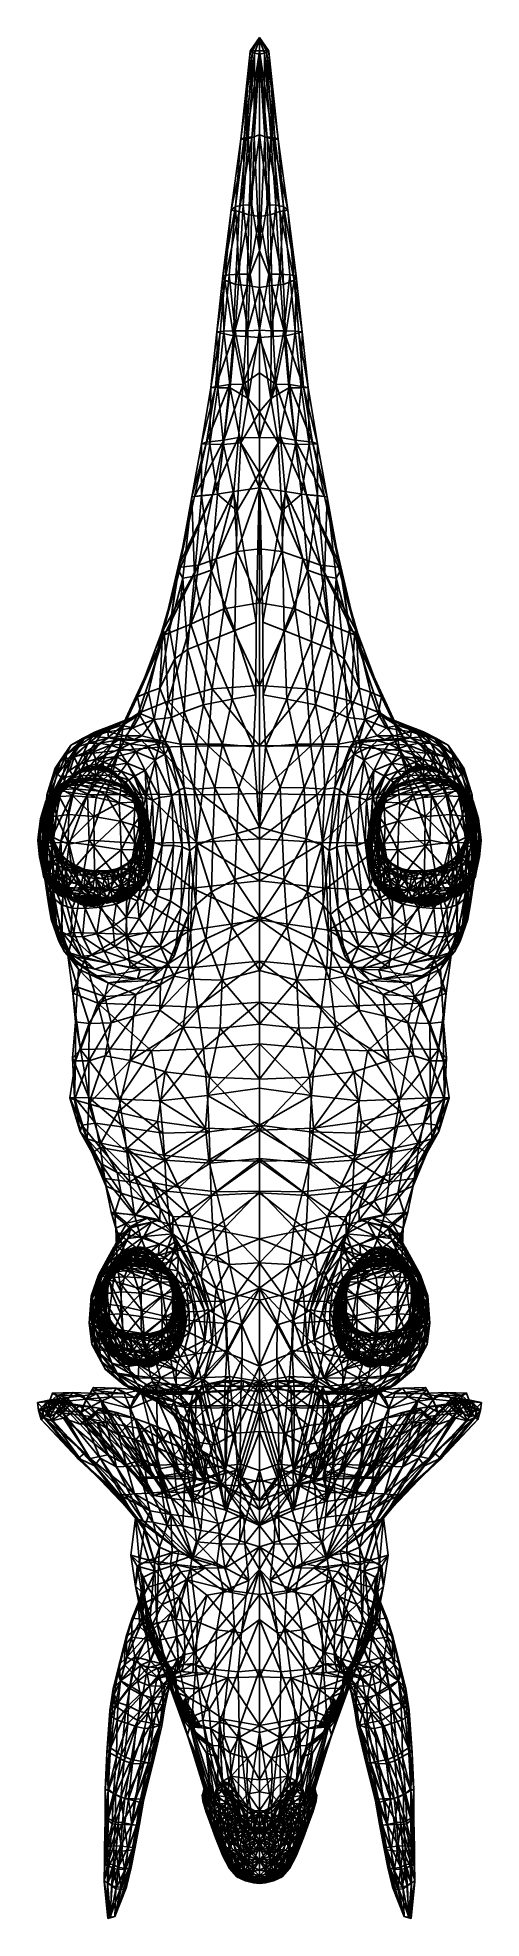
# Model space of a CAD drawing. Extents: x -1.07 to 1.07, y -3.15 to 5.89.
import ezdxf

# ---------------------------------------------------------------- set-up
doc = ezdxf.new("R2010")
doc.units = 0
doc.layers.add('TRICERTP$LWO', color=1, linetype='CONTINUOUS')

msp = doc.modelspace()

# ---------------------------------------------------------------- linework, layer by layer
at = {"layer": 'TRICERTP$LWO'}
for points in [[(0, 5.8811, 1.1854), (-0.0452, 5.8221, 1.1766), (-0.0434, 5.8266, 1.1988)], [(0, 5.8806, 1.1639), (-0.0452, 5.8221, 1.1766), (0, 5.8811, 1.1854)], [(-0.0238, 5.8139, 1.1484), (-0.0452, 5.8221, 1.1766), (0, 5.8806, 1.1639)], [(-0.0333, 5.826, 1.2355), (0, 5.8891, 1.2244), (-0.0434, 5.8266, 1.1988)], [(-0.0434, 5.8266, 1.1988), (0, 5.8891, 1.2244), (0, 5.8811, 1.1854)], [(0, 5.8891, 1.2244), (-0.0333, 5.826, 1.2355), (0, 5.8255, 1.2751)], [(0, 5.8806, 1.1639), (0, 5.8088, 1.1432), (-0.0238, 5.8139, 1.1484)], [(0.0333, 5.826, 1.2355), (0, 5.8891, 1.2244), (0, 5.8255, 1.2751)], [(0, 5.8891, 1.2244), (0.0333, 5.826, 1.2355), (0.0434, 5.8266, 1.1988)], [(0, 5.8891, 1.2244), (0.0434, 5.8266, 1.1988), (0, 5.8811, 1.1854)], [(0.0452, 5.8221, 1.1766), (0, 5.8811, 1.1854), (0.0434, 5.8266, 1.1988)], [(0.0452, 5.8221, 1.1766), (0, 5.8806, 1.1639), (0, 5.8811, 1.1854)], [(0, 5.8088, 1.1432), (0, 5.8806, 1.1639), (0.0238, 5.8139, 1.1484)], [(0.0452, 5.8221, 1.1766), (0.0238, 5.8139, 1.1484), (0, 5.8806, 1.1639)], [(-0.0434, 5.8266, 1.1988), (-0.0898, 5.4003, 1.2678), (-0.0333, 5.826, 1.2355)], [(-0.0452, 5.8221, 1.1766), (-0.0898, 5.4003, 1.2678), (-0.0434, 5.8266, 1.1988)], [(-0.0898, 5.4003, 1.2678), (-0.0646, 5.4011, 1.3067), (-0.0333, 5.826, 1.2355)], [(-0.0452, 5.8221, 1.1766), (-0.0733, 5.4067, 1.214), (-0.0898, 5.4003, 1.2678)], [(-0.0238, 5.8139, 1.1484), (-0.0733, 5.4067, 1.214), (-0.0452, 5.8221, 1.1766)], [(-0.0238, 5.8139, 1.1484), (-0.0546, 5.4104, 1.1859), (-0.0733, 5.4067, 1.214)], [(-0.0333, 5.826, 1.2355), (-0.0646, 5.4011, 1.3067), (0, 5.8255, 1.2751)], [(-0.0646, 5.4011, 1.3067), (-0.0361, 5.4088, 1.3466), (0, 5.8255, 1.2751)], [(-0.0546, 5.4104, 1.1859), (-0.0238, 5.8139, 1.1484), (-0.0262, 5.4108, 1.1709)], [(-0.0361, 5.4088, 1.3466), (0, 5.4217, 1.3764), (0, 5.8255, 1.2751)], [(0, 5.8088, 1.1432), (-0.0262, 5.4108, 1.1709), (-0.0238, 5.8139, 1.1484)], [(0, 5.8088, 1.1432), (0, 4.8643, 1.2159), (-0.0262, 5.4108, 1.1709)], [(0.0646, 5.4011, 1.3067), (0.0333, 5.826, 1.2355), (0, 5.8255, 1.2751)], [(0, 5.4217, 1.3764), (0.0361, 5.4088, 1.3466), (0, 5.8255, 1.2751)], [(0.0361, 5.4088, 1.3466), (0.0646, 5.4011, 1.3067), (0, 5.8255, 1.2751)], [(0.0262, 5.4108, 1.1709), (0, 5.8088, 1.1432), (0.0238, 5.8139, 1.1484)], [(0, 4.8643, 1.2159), (0, 5.8088, 1.1432), (0.0262, 5.4108, 1.1709)], [(0.0733, 5.4067, 1.214), (0.0238, 5.8139, 1.1484), (0.0452, 5.8221, 1.1766)], [(0.0546, 5.4104, 1.1859), (0.0238, 5.8139, 1.1484), (0.0733, 5.4067, 1.214)], [(0.0238, 5.8139, 1.1484), (0.0546, 5.4104, 1.1859), (0.0262, 5.4108, 1.1709)], [(0.0898, 5.4003, 1.2678), (0.0434, 5.8266, 1.1988), (0.0333, 5.826, 1.2355)], [(0.0646, 5.4011, 1.3067), (0.0898, 5.4003, 1.2678), (0.0333, 5.826, 1.2355)], [(0.0898, 5.4003, 1.2678), (0.0452, 5.8221, 1.1766), (0.0434, 5.8266, 1.1988)], [(0.0733, 5.4067, 1.214), (0.0452, 5.8221, 1.1766), (0.0898, 5.4003, 1.2678)], [(-0.0898, 5.4003, 1.2678), (-0.136, 5.0599, 1.3199), (-0.0646, 5.4011, 1.3067)], [(-0.136, 5.0599, 1.3199), (-0.0976, 5.0534, 1.3803), (-0.0646, 5.4011, 1.3067)], [(-0.1157, 5.0773, 1.2589), (-0.136, 5.0599, 1.3199), (-0.0898, 5.4003, 1.2678)], [(-0.0733, 5.4067, 1.214), (-0.1157, 5.0773, 1.2589), (-0.0898, 5.4003, 1.2678)], [(-0.1157, 5.0773, 1.2589), (-0.0733, 5.4067, 1.214), (-0.0784, 5.0838, 1.2248)], [(-0.0646, 5.4011, 1.3067), (-0.0976, 5.0534, 1.3803), (-0.0361, 5.4088, 1.3466)], [(-0.0976, 5.0534, 1.3803), (-0.0506, 5.0379, 1.4411), (-0.0361, 5.4088, 1.3466)], [(-0.0546, 5.4104, 1.1859), (-0.0784, 5.0838, 1.2248), (-0.0733, 5.4067, 1.214)], [(-0.0784, 5.0838, 1.2248), (-0.0546, 5.4104, 1.1859), (-0.037, 5.0852, 1.2041)], [(-0.0262, 5.4108, 1.1709), (-0.037, 5.0852, 1.2041), (-0.0546, 5.4104, 1.1859)], [(-0.0361, 5.4088, 1.3466), (-0.0506, 5.0379, 1.4411), (0, 5.4217, 1.3764)], [(-0.0506, 5.0379, 1.4411), (0, 5.0292, 1.4811), (0, 5.4217, 1.3764)], [(-0.037, 5.0852, 1.2041), (-0.0262, 5.4108, 1.1709), (0, 4.8643, 1.2159)], [(0.0506, 5.0379, 1.4411), (0.0361, 5.4088, 1.3466), (0, 5.4217, 1.3764)], [(0, 5.0292, 1.4811), (0.0506, 5.0379, 1.4411), (0, 5.4217, 1.3764)], [(0.0262, 5.4108, 1.1709), (0.037, 5.0852, 1.2041), (0, 4.8643, 1.2159)], [(0.037, 5.0852, 1.2041), (0.0262, 5.4108, 1.1709), (0.0546, 5.4104, 1.1859)], [(0.0976, 5.0534, 1.3803), (0.0646, 5.4011, 1.3067), (0.0361, 5.4088, 1.3466)], [(0.0506, 5.0379, 1.4411), (0.0976, 5.0534, 1.3803), (0.0361, 5.4088, 1.3466)], [(0.0546, 5.4104, 1.1859), (0.0784, 5.0838, 1.2248), (0.037, 5.0852, 1.2041)], [(0.0784, 5.0838, 1.2248), (0.0546, 5.4104, 1.1859), (0.0733, 5.4067, 1.214)], [(0.136, 5.0599, 1.3199), (0.0898, 5.4003, 1.2678), (0.0646, 5.4011, 1.3067)], [(0.0976, 5.0534, 1.3803), (0.136, 5.0599, 1.3199), (0.0646, 5.4011, 1.3067)], [(0.1157, 5.0773, 1.2589), (0.0733, 5.4067, 1.214), (0.0898, 5.4003, 1.2678)], [(0.0733, 5.4067, 1.214), (0.1157, 5.0773, 1.2589), (0.0784, 5.0838, 1.2248)], [(0.136, 5.0599, 1.3199), (0.1157, 5.0773, 1.2589), (0.0898, 5.4003, 1.2678)], [(-0.1758, 4.7438, 1.3347), (-0.1157, 5.0773, 1.2589), (-0.1457, 4.7491, 1.2946)], [(-0.1157, 5.0773, 1.2589), (-0.1758, 4.7438, 1.3347), (-0.136, 5.0599, 1.3199)], [(-0.1457, 4.7491, 1.2946), (-0.1157, 5.0773, 1.2589), (-0.0981, 4.7516, 1.2573)], [(-0.0784, 5.0838, 1.2248), (-0.0981, 4.7516, 1.2573), (-0.1157, 5.0773, 1.2589)], [(-0.0784, 5.0838, 1.2248), (-0.0453, 4.7526, 1.2304), (-0.0981, 4.7516, 1.2573)], [(-0.037, 5.0852, 1.2041), (-0.0453, 4.7526, 1.2304), (-0.0784, 5.0838, 1.2248)], [(-0.0453, 4.7526, 1.2304), (-0.037, 5.0852, 1.2041), (0, 4.8643, 1.2159)], [(0.037, 5.0852, 1.2041), (0.0453, 4.7526, 1.2304), (0, 4.8643, 1.2159)], [(0.0453, 4.7526, 1.2304), (0.037, 5.0852, 1.2041), (0.0784, 5.0838, 1.2248)], [(0.0453, 4.7526, 1.2304), (0.0784, 5.0838, 1.2248), (0.0981, 4.7516, 1.2573)], [(0.0981, 4.7516, 1.2573), (0.0784, 5.0838, 1.2248), (0.1157, 5.0773, 1.2589)], [(0.1157, 5.0773, 1.2589), (0.1457, 4.7491, 1.2946), (0.0981, 4.7516, 1.2573)], [(0.1157, 5.0773, 1.2589), (0.1758, 4.7438, 1.3347), (0.1457, 4.7491, 1.2946)], [(0.1758, 4.7438, 1.3347), (0.1157, 5.0773, 1.2589), (0.136, 5.0599, 1.3199)], [(-0.1758, 4.7438, 1.3347), (-0.167, 4.7226, 1.3967), (-0.136, 5.0599, 1.3199)], [(-0.136, 5.0599, 1.3199), (-0.167, 4.7226, 1.3967), (-0.0976, 5.0534, 1.3803)], [(-0.167, 4.7226, 1.3967), (-0.1154, 4.703, 1.4656), (-0.0976, 5.0534, 1.3803)], [(-0.0976, 5.0534, 1.3803), (-0.1154, 4.703, 1.4656), (-0.0506, 5.0379, 1.4411)], [(-0.1154, 4.703, 1.4656), (-0.0589, 4.6972, 1.5478), (-0.0506, 5.0379, 1.4411)], [(-0.0506, 5.0379, 1.4411), (-0.0589, 4.6972, 1.5478), (0, 5.0292, 1.4811)], [(-0.0589, 4.6972, 1.5478), (0, 4.6887, 1.5967), (0, 5.0292, 1.4811)], [(0.0589, 4.6972, 1.5478), (0.0506, 5.0379, 1.4411), (0, 5.0292, 1.4811)], [(0, 4.6887, 1.5967), (0.0589, 4.6972, 1.5478), (0, 5.0292, 1.4811)], [(0.1154, 4.703, 1.4656), (0.0976, 5.0534, 1.3803), (0.0506, 5.0379, 1.4411)], [(0.0589, 4.6972, 1.5478), (0.1154, 4.703, 1.4656), (0.0506, 5.0379, 1.4411)], [(0.167, 4.7226, 1.3967), (0.136, 5.0599, 1.3199), (0.0976, 5.0534, 1.3803)], [(0.1154, 4.703, 1.4656), (0.167, 4.7226, 1.3967), (0.0976, 5.0534, 1.3803)], [(0.167, 4.7226, 1.3967), (0.1758, 4.7438, 1.3347), (0.136, 5.0599, 1.3199)], [(0, 4.8643, 1.2159), (0, 4.4824, 1.2318), (-0.0453, 4.7526, 1.2304)], [(0, 4.4824, 1.2318), (0, 4.8643, 1.2159), (0.0453, 4.7526, 1.2304)], [(-0.1758, 4.7438, 1.3347), (-0.2052, 4.4754, 1.3777), (-0.167, 4.7226, 1.3967)], [(-0.1721, 4.4783, 1.3232), (-0.2052, 4.4754, 1.3777), (-0.1758, 4.7438, 1.3347)], [(-0.2052, 4.4754, 1.3777), (-0.1892, 4.4704, 1.4554), (-0.167, 4.7226, 1.3967)], [(-0.1892, 4.4704, 1.4554), (-0.1245, 4.4549, 1.5494), (-0.167, 4.7226, 1.3967)], [(-0.1457, 4.7491, 1.2946), (-0.1721, 4.4783, 1.3232), (-0.1758, 4.7438, 1.3347)], [(-0.1171, 4.4792, 1.2752), (-0.1721, 4.4783, 1.3232), (-0.1457, 4.7491, 1.2946)], [(-0.167, 4.7226, 1.3967), (-0.1245, 4.4549, 1.5494), (-0.1154, 4.703, 1.4656)], [(-0.0981, 4.7516, 1.2573), (-0.1171, 4.4792, 1.2752), (-0.1457, 4.7491, 1.2946)], [(-0.1154, 4.703, 1.4656), (-0.1245, 4.4549, 1.5494), (-0.0589, 4.6972, 1.5478)], [(-0.0558, 4.4792, 1.2425), (-0.1171, 4.4792, 1.2752), (-0.0981, 4.7516, 1.2573)], [(-0.0453, 4.7526, 1.2304), (-0.0558, 4.4792, 1.2425), (-0.0981, 4.7516, 1.2573)], [(0, 4.4824, 1.2318), (-0.0558, 4.4792, 1.2425), (-0.0453, 4.7526, 1.2304)], [(0.0558, 4.4792, 1.2425), (0, 4.4824, 1.2318), (0.0453, 4.7526, 1.2304)], [(0.0558, 4.4792, 1.2425), (0.0453, 4.7526, 1.2304), (0.0981, 4.7516, 1.2573)], [(0.1171, 4.4792, 1.2752), (0.0558, 4.4792, 1.2425), (0.0981, 4.7516, 1.2573)], [(0.1245, 4.4549, 1.5494), (0.1154, 4.703, 1.4656), (0.0589, 4.6972, 1.5478)], [(0.1171, 4.4792, 1.2752), (0.0981, 4.7516, 1.2573), (0.1457, 4.7491, 1.2946)], [(0.1245, 4.4549, 1.5494), (0.167, 4.7226, 1.3967), (0.1154, 4.703, 1.4656)], [(0.1721, 4.4783, 1.3232), (0.1171, 4.4792, 1.2752), (0.1457, 4.7491, 1.2946)], [(0.1245, 4.4549, 1.5494), (0.1892, 4.4704, 1.4554), (0.167, 4.7226, 1.3967)], [(0.1721, 4.4783, 1.3232), (0.1457, 4.7491, 1.2946), (0.1758, 4.7438, 1.3347)], [(0.2052, 4.4754, 1.3777), (0.1758, 4.7438, 1.3347), (0.167, 4.7226, 1.3967)], [(0.1892, 4.4704, 1.4554), (0.2052, 4.4754, 1.3777), (0.167, 4.7226, 1.3967)], [(0.2052, 4.4754, 1.3777), (0.1721, 4.4783, 1.3232), (0.1758, 4.7438, 1.3347)], [(-0.1245, 4.4549, 1.5494), (-0.0658, 4.4526, 1.6503), (-0.0589, 4.6972, 1.5478)], [(-0.0589, 4.6972, 1.5478), (-0.0658, 4.4526, 1.6503), (0, 4.6887, 1.5967)], [(-0.0658, 4.4526, 1.6503), (0, 4.447, 1.708), (0, 4.6887, 1.5967)], [(0.0658, 4.4526, 1.6503), (0.0589, 4.6972, 1.5478), (0, 4.6887, 1.5967)], [(0, 4.447, 1.708), (0.0658, 4.4526, 1.6503), (0, 4.6887, 1.5967)], [(0.0658, 4.4526, 1.6503), (0.1245, 4.4549, 1.5494), (0.0589, 4.6972, 1.5478)], [(-0.2052, 4.4754, 1.3777), (-0.2342, 4.2073, 1.4221), (-0.1892, 4.4704, 1.4554)], [(-0.1995, 4.2063, 1.3488), (-0.2342, 4.2073, 1.4221), (-0.2052, 4.4754, 1.3777)], [(-0.2342, 4.2073, 1.4221), (-0.2119, 4.2102, 1.5278), (-0.1892, 4.4704, 1.4554)], [(-0.1892, 4.4704, 1.4554), (-0.2119, 4.2102, 1.5278), (-0.1245, 4.4549, 1.5494)], [(-0.2119, 4.2102, 1.5278), (-0.1438, 4.2217, 1.6271), (-0.1245, 4.4549, 1.5494)], [(-0.1721, 4.4783, 1.3232), (-0.1995, 4.2063, 1.3488), (-0.2052, 4.4754, 1.3777)], [(-0.1409, 4.2056, 1.2886), (-0.1995, 4.2063, 1.3488), (-0.1721, 4.4783, 1.3232)], [(-0.1171, 4.4792, 1.2752), (-0.1409, 4.2056, 1.2886), (-0.1721, 4.4783, 1.3232)], [(-0.1438, 4.2217, 1.6271), (-0.0783, 4.2233, 1.7645), (-0.1245, 4.4549, 1.5494)], [(-0.0541, 4.1551, 1.2503), (-0.1409, 4.2056, 1.2886), (-0.1171, 4.4792, 1.2752)], [(-0.1245, 4.4549, 1.5494), (-0.0783, 4.2233, 1.7645), (-0.0658, 4.4526, 1.6503)], [(-0.0558, 4.4792, 1.2425), (-0.0541, 4.1551, 1.2503), (-0.1171, 4.4792, 1.2752)], [(-0.0658, 4.4526, 1.6503), (-0.0783, 4.2233, 1.7645), (0, 4.447, 1.708)], [(0, 4.2785, 1.8006), (0, 4.447, 1.708), (-0.0783, 4.2233, 1.7645)], [(0, 4.4824, 1.2318), (-0.0541, 4.1551, 1.2503), (-0.0558, 4.4792, 1.2425)], [(0, 4.4824, 1.2318), (0, 4.0906, 1.25), (-0.0541, 4.1551, 1.2503)], [(0.0541, 4.1551, 1.2503), (0, 4.4824, 1.2318), (0.0558, 4.4792, 1.2425)], [(0, 4.0906, 1.25), (0, 4.4824, 1.2318), (0.0541, 4.1551, 1.2503)], [(0.0783, 4.2233, 1.7645), (0.0658, 4.4526, 1.6503), (0, 4.447, 1.708)], [(0, 4.447, 1.708), (0, 4.2785, 1.8006), (0.0783, 4.2233, 1.7645)], [(0.0541, 4.1551, 1.2503), (0.0558, 4.4792, 1.2425), (0.1171, 4.4792, 1.2752)], [(0.1409, 4.2056, 1.2886), (0.0541, 4.1551, 1.2503), (0.1171, 4.4792, 1.2752)], [(0.0783, 4.2233, 1.7645), (0.1245, 4.4549, 1.5494), (0.0658, 4.4526, 1.6503)], [(0.0783, 4.2233, 1.7645), (0.1438, 4.2217, 1.6271), (0.1245, 4.4549, 1.5494)], [(0.1409, 4.2056, 1.2886), (0.1171, 4.4792, 1.2752), (0.1721, 4.4783, 1.3232)], [(0.2119, 4.2102, 1.5278), (0.1892, 4.4704, 1.4554), (0.1245, 4.4549, 1.5494)], [(0.1438, 4.2217, 1.6271), (0.2119, 4.2102, 1.5278), (0.1245, 4.4549, 1.5494)], [(0.1995, 4.2063, 1.3488), (0.1409, 4.2056, 1.2886), (0.1721, 4.4783, 1.3232)], [(0.1995, 4.2063, 1.3488), (0.1721, 4.4783, 1.3232), (0.2052, 4.4754, 1.3777)], [(0.2342, 4.2073, 1.4221), (0.2052, 4.4754, 1.3777), (0.1892, 4.4704, 1.4554)], [(0.2119, 4.2102, 1.5278), (0.2342, 4.2073, 1.4221), (0.1892, 4.4704, 1.4554)], [(0.2342, 4.2073, 1.4221), (0.1995, 4.2063, 1.3488), (0.2052, 4.4754, 1.3777)], [(0, 3.9661, 1.9638), (0, 4.2785, 1.8006), (-0.0783, 4.2233, 1.7645)], [(0, 4.2785, 1.8006), (0, 3.9661, 1.9638), (0.0783, 4.2233, 1.7645)], [(-0.2342, 4.2073, 1.4221), (-0.2792, 3.9366, 1.4895), (-0.2119, 4.2102, 1.5278)], [(-0.2792, 3.9366, 1.4895), (-0.2547, 3.9442, 1.633), (-0.2119, 4.2102, 1.5278)], [(-0.239, 3.9343, 1.3911), (-0.2792, 3.9366, 1.4895), (-0.2342, 4.2073, 1.4221)], [(-0.2119, 4.2102, 1.5278), (-0.2547, 3.9442, 1.633), (-0.1438, 4.2217, 1.6271)], [(-0.2547, 3.9442, 1.633), (-0.1718, 3.9543, 1.7723), (-0.1438, 4.2217, 1.6271)], [(-0.1995, 4.2063, 1.3488), (-0.239, 3.9343, 1.3911), (-0.2342, 4.2073, 1.4221)], [(-0.173, 3.9333, 1.3093), (-0.239, 3.9343, 1.3911), (-0.1995, 4.2063, 1.3488)], [(-0.1409, 4.2056, 1.2886), (-0.173, 3.9333, 1.3093), (-0.1995, 4.2063, 1.3488)], [(-0.0901, 3.9417, 1.2624), (-0.173, 3.9333, 1.3093), (-0.1409, 4.2056, 1.2886)], [(-0.1438, 4.2217, 1.6271), (-0.1718, 3.9543, 1.7723), (-0.0783, 4.2233, 1.7645)], [(-0.1718, 3.9543, 1.7723), (-0.1001, 3.9663, 1.9065), (-0.0783, 4.2233, 1.7645)], [(-0.0541, 4.1551, 1.2503), (-0.0901, 3.9417, 1.2624), (-0.1409, 4.2056, 1.2886)], [(-0.1001, 3.9663, 1.9065), (0, 3.9661, 1.9638), (-0.0783, 4.2233, 1.7645)], [(0, 3.9661, 1.9638), (0.1001, 3.9663, 1.9065), (0.0783, 4.2233, 1.7645)], [(0.0901, 3.9417, 1.2624), (0.0541, 4.1551, 1.2503), (0.1409, 4.2056, 1.2886)], [(0.1718, 3.9543, 1.7723), (0.1438, 4.2217, 1.6271), (0.0783, 4.2233, 1.7645)], [(0.1001, 3.9663, 1.9065), (0.1718, 3.9543, 1.7723), (0.0783, 4.2233, 1.7645)], [(0.173, 3.9333, 1.3093), (0.0901, 3.9417, 1.2624), (0.1409, 4.2056, 1.2886)], [(0.173, 3.9333, 1.3093), (0.1409, 4.2056, 1.2886), (0.1995, 4.2063, 1.3488)], [(0.2547, 3.9442, 1.633), (0.2119, 4.2102, 1.5278), (0.1438, 4.2217, 1.6271)], [(0.1718, 3.9543, 1.7723), (0.2547, 3.9442, 1.633), (0.1438, 4.2217, 1.6271)], [(0.239, 3.9343, 1.3911), (0.173, 3.9333, 1.3093), (0.1995, 4.2063, 1.3488)], [(0.239, 3.9343, 1.3911), (0.1995, 4.2063, 1.3488), (0.2342, 4.2073, 1.4221)], [(0.2792, 3.9366, 1.4895), (0.2342, 4.2073, 1.4221), (0.2119, 4.2102, 1.5278)], [(0.2547, 3.9442, 1.633), (0.2792, 3.9366, 1.4895), (0.2119, 4.2102, 1.5278)], [(0.2792, 3.9366, 1.4895), (0.239, 3.9343, 1.3911), (0.2342, 4.2073, 1.4221)], [(-0.0901, 3.9417, 1.2624), (-0.0541, 4.1551, 1.2503), (0, 4.0906, 1.25)], [(0, 3.7966, 1.2705), (-0.0901, 3.9417, 1.2624), (0, 4.0906, 1.25)], [(0.0541, 4.1551, 1.2503), (0.0901, 3.9417, 1.2624), (0, 4.0906, 1.25)], [(0.0901, 3.9417, 1.2624), (0, 3.7966, 1.2705), (0, 4.0906, 1.25)], [(-0.3251, 3.6826, 1.5264), (-0.3116, 3.6831, 1.7102), (-0.2547, 3.9442, 1.633)], [(-0.2792, 3.9366, 1.4895), (-0.3251, 3.6826, 1.5264), (-0.2547, 3.9442, 1.633)], [(-0.2782, 3.6877, 1.4158), (-0.3251, 3.6826, 1.5264), (-0.2792, 3.9366, 1.4895)], [(-0.2547, 3.9442, 1.633), (-0.3116, 3.6831, 1.7102), (-0.1718, 3.9543, 1.7723)], [(-0.3116, 3.6831, 1.7102), (-0.2265, 3.6914, 1.882), (-0.1718, 3.9543, 1.7723)], [(-0.239, 3.9343, 1.3911), (-0.2782, 3.6877, 1.4158), (-0.2792, 3.9366, 1.4895)], [(-0.2011, 3.6942, 1.3228), (-0.2782, 3.6877, 1.4158), (-0.239, 3.9343, 1.3911)], [(-0.173, 3.9333, 1.3093), (-0.2011, 3.6942, 1.3228), (-0.239, 3.9343, 1.3911)], [(-0.1718, 3.9543, 1.7723), (-0.2265, 3.6914, 1.882), (-0.1001, 3.9663, 1.9065)], [(-0.2265, 3.6914, 1.882), (-0.123, 3.7076, 2.0051), (-0.1001, 3.9663, 1.9065)], [(-0.1072, 3.614, 1.2717), (-0.2011, 3.6942, 1.3228), (-0.173, 3.9333, 1.3093)], [(-0.0901, 3.9417, 1.2624), (-0.1072, 3.614, 1.2717), (-0.173, 3.9333, 1.3093)], [(-0.123, 3.7076, 2.0051), (0, 3.7246, 2.1135), (-0.1001, 3.9663, 1.9065)], [(0, 3.7966, 1.2705), (-0.1072, 3.614, 1.2717), (-0.0901, 3.9417, 1.2624)], [(0, 3.9661, 1.9638), (-0.1001, 3.9663, 1.9065), (0, 3.7246, 2.1135)], [(0.1001, 3.9663, 1.9065), (0, 3.9661, 1.9638), (0, 3.7246, 2.1135)], [(0, 3.7246, 2.1135), (0.123, 3.7076, 2.0051), (0.1001, 3.9663, 1.9065)], [(0.1072, 3.614, 1.2717), (0, 3.7966, 1.2705), (0.0901, 3.9417, 1.2624)], [(0.1072, 3.614, 1.2717), (0.0901, 3.9417, 1.2624), (0.173, 3.9333, 1.3093)], [(0.2265, 3.6914, 1.882), (0.1718, 3.9543, 1.7723), (0.1001, 3.9663, 1.9065)], [(0.123, 3.7076, 2.0051), (0.2265, 3.6914, 1.882), (0.1001, 3.9663, 1.9065)], [(0.2011, 3.6942, 1.3228), (0.1072, 3.614, 1.2717), (0.173, 3.9333, 1.3093)], [(0.3116, 3.6831, 1.7102), (0.2547, 3.9442, 1.633), (0.1718, 3.9543, 1.7723)], [(0.2265, 3.6914, 1.882), (0.3116, 3.6831, 1.7102), (0.1718, 3.9543, 1.7723)], [(0.2011, 3.6942, 1.3228), (0.173, 3.9333, 1.3093), (0.239, 3.9343, 1.3911)], [(0.2782, 3.6877, 1.4158), (0.2011, 3.6942, 1.3228), (0.239, 3.9343, 1.3911)], [(0.2782, 3.6877, 1.4158), (0.239, 3.9343, 1.3911), (0.2792, 3.9366, 1.4895)], [(0.3116, 3.6831, 1.7102), (0.3251, 3.6826, 1.5264), (0.2547, 3.9442, 1.633)], [(0.3251, 3.6826, 1.5264), (0.2792, 3.9366, 1.4895), (0.2547, 3.9442, 1.633)], [(0.3251, 3.6826, 1.5264), (0.2782, 3.6877, 1.4158), (0.2792, 3.9366, 1.4895)], [(-0.2934, 3.3529, 2.0201), (-0.2079, 3.3842, 2.1654), (-0.123, 3.7076, 2.0051)], [(-0.2265, 3.6914, 1.882), (-0.2934, 3.3529, 2.0201), (-0.123, 3.7076, 2.0051)], [(-0.2079, 3.3842, 2.1654), (-0.1075, 3.419, 2.2438), (-0.123, 3.7076, 2.0051)], [(0, 3.7246, 2.1135), (-0.123, 3.7076, 2.0051), (-0.1075, 3.419, 2.2438)], [(-0.1075, 3.419, 2.2438), (0, 3.4326, 2.2788), (0, 3.7246, 2.1135)], [(0, 3.7966, 1.2705), (-0.0168, 3.0796, 1.2991), (-0.1072, 3.614, 1.2717)], [(0.0168, 3.0796, 1.2991), (0, 3.7966, 1.2705), (0.1072, 3.614, 1.2717)], [(0, 3.4326, 2.2788), (0.1075, 3.419, 2.2438), (0, 3.7246, 2.1135)], [(0.123, 3.7076, 2.0051), (0, 3.7246, 2.1135), (0.1075, 3.419, 2.2438)], [(0.1075, 3.419, 2.2438), (0.2079, 3.3842, 2.1654), (0.123, 3.7076, 2.0051)], [(0.2079, 3.3842, 2.1654), (0.2934, 3.3529, 2.0201), (0.123, 3.7076, 2.0051)], [(0.2934, 3.3529, 2.0201), (0.2265, 3.6914, 1.882), (0.123, 3.7076, 2.0051)], [(-0.3116, 3.6831, 1.7102), (-0.3913, 3.3449, 1.7401), (-0.2265, 3.6914, 1.882)], [(-0.3913, 3.3449, 1.7401), (-0.3788, 3.3438, 1.858), (-0.2265, 3.6914, 1.882)], [(-0.3894, 3.3279, 1.6181), (-0.3913, 3.3449, 1.7401), (-0.3116, 3.6831, 1.7102)], [(-0.3251, 3.6826, 1.5264), (-0.3894, 3.3279, 1.6181), (-0.3116, 3.6831, 1.7102)], [(-0.3683, 3.2902, 1.4978), (-0.3894, 3.3279, 1.6181), (-0.3251, 3.6826, 1.5264)], [(-0.3788, 3.3438, 1.858), (-0.2934, 3.3529, 2.0201), (-0.2265, 3.6914, 1.882)], [(-0.3123, 3.3002, 1.4202), (-0.3683, 3.2902, 1.4978), (-0.3251, 3.6826, 1.5264)], [(-0.2782, 3.6877, 1.4158), (-0.3123, 3.3002, 1.4202), (-0.3251, 3.6826, 1.5264)], [(-0.2326, 3.3296, 1.3299), (-0.3123, 3.3002, 1.4202), (-0.2782, 3.6877, 1.4158)], [(-0.2011, 3.6942, 1.3228), (-0.2326, 3.3296, 1.3299), (-0.2782, 3.6877, 1.4158)], [(-0.1072, 3.614, 1.2717), (-0.2326, 3.3296, 1.3299), (-0.2011, 3.6942, 1.3228)], [(0.2326, 3.3296, 1.3299), (0.1072, 3.614, 1.2717), (0.2011, 3.6942, 1.3228)], [(0.2326, 3.3296, 1.3299), (0.2011, 3.6942, 1.3228), (0.2782, 3.6877, 1.4158)], [(0.2934, 3.3529, 2.0201), (0.3788, 3.3438, 1.858), (0.2265, 3.6914, 1.882)], [(0.3913, 3.3449, 1.7401), (0.3116, 3.6831, 1.7102), (0.2265, 3.6914, 1.882)], [(0.3788, 3.3438, 1.858), (0.3913, 3.3449, 1.7401), (0.2265, 3.6914, 1.882)], [(0.3123, 3.3002, 1.4202), (0.2326, 3.3296, 1.3299), (0.2782, 3.6877, 1.4158)], [(0.3123, 3.3002, 1.4202), (0.2782, 3.6877, 1.4158), (0.3251, 3.6826, 1.5264)], [(0.3894, 3.3279, 1.6181), (0.3251, 3.6826, 1.5264), (0.3116, 3.6831, 1.7102)], [(0.3913, 3.3449, 1.7401), (0.3894, 3.3279, 1.6181), (0.3116, 3.6831, 1.7102)], [(0.3683, 3.2902, 1.4978), (0.3123, 3.3002, 1.4202), (0.3251, 3.6826, 1.5264)], [(0.3894, 3.3279, 1.6181), (0.3683, 3.2902, 1.4978), (0.3251, 3.6826, 1.5264)], [(-0.1072, 3.614, 1.2717), (-0.1178, 3.0387, 1.3074), (-0.2326, 3.3296, 1.3299)], [(-0.0168, 3.0796, 1.2991), (-0.1178, 3.0387, 1.3074), (-0.1072, 3.614, 1.2717)], [(0.1178, 3.0387, 1.3074), (0.0168, 3.0796, 1.2991), (0.1072, 3.614, 1.2717)], [(0.1178, 3.0387, 1.3074), (0.1072, 3.614, 1.2717), (0.2326, 3.3296, 1.3299)], [(-0.3788, 3.3438, 1.858), (-0.4729, 3.0239, 2.0045), (-0.2934, 3.3529, 2.0201)], [(-0.4729, 3.0239, 2.0045), (-0.4556, 3.019, 2.188), (-0.2934, 3.3529, 2.0201)], [(-0.3913, 3.3449, 1.7401), (-0.4662, 3.0249, 1.8327), (-0.3788, 3.3438, 1.858)], [(-0.4323, 3.0459, 1.6544), (-0.4662, 3.0249, 1.8327), (-0.3913, 3.3449, 1.7401)], [(-0.4556, 3.019, 2.188), (-0.3305, 3.0693, 2.3248), (-0.2934, 3.3529, 2.0201)], [(-0.3894, 3.3279, 1.6181), (-0.4323, 3.0459, 1.6544), (-0.3913, 3.3449, 1.7401)], [(-0.3305, 3.0693, 2.3248), (-0.171, 3.144, 2.4342), (-0.2079, 3.3842, 2.1654)], [(-0.2079, 3.3842, 2.1654), (-0.2934, 3.3529, 2.0201), (-0.3305, 3.0693, 2.3248)], [(-0.1075, 3.419, 2.2438), (-0.2079, 3.3842, 2.1654), (-0.171, 3.144, 2.4342)], [(-0.171, 3.144, 2.4342), (0, 3.1721, 2.4899), (-0.1075, 3.419, 2.2438)], [(0, 3.4326, 2.2788), (-0.1075, 3.419, 2.2438), (0, 3.1721, 2.4899)], [(0.1075, 3.419, 2.2438), (0, 3.4326, 2.2788), (0, 3.1721, 2.4899)], [(0, 3.1721, 2.4899), (0.171, 3.144, 2.4342), (0.1075, 3.419, 2.2438)], [(0.2079, 3.3842, 2.1654), (0.1075, 3.419, 2.2438), (0.171, 3.144, 2.4342)], [(0.171, 3.144, 2.4342), (0.3305, 3.0693, 2.3248), (0.2079, 3.3842, 2.1654)], [(0.2934, 3.3529, 2.0201), (0.2079, 3.3842, 2.1654), (0.3305, 3.0693, 2.3248)], [(0.3305, 3.0693, 2.3248), (0.4556, 3.019, 2.188), (0.2934, 3.3529, 2.0201)], [(0.4729, 3.0239, 2.0045), (0.3788, 3.3438, 1.858), (0.2934, 3.3529, 2.0201)], [(0.4556, 3.019, 2.188), (0.4729, 3.0239, 2.0045), (0.2934, 3.3529, 2.0201)], [(0.4662, 3.0249, 1.8327), (0.3913, 3.3449, 1.7401), (0.3788, 3.3438, 1.858)], [(0.4323, 3.0459, 1.6544), (0.3894, 3.3279, 1.6181), (0.3913, 3.3449, 1.7401)], [(0.4662, 3.0249, 1.8327), (0.4323, 3.0459, 1.6544), (0.3913, 3.3449, 1.7401)], [(-0.4662, 3.0249, 1.8327), (-0.4729, 3.0239, 2.0045), (-0.3788, 3.3438, 1.858)], [(-0.3894, 3.3279, 1.6181), (-0.3683, 3.2902, 1.4978), (-0.4323, 3.0459, 1.6544)], [(-0.4062, 2.9033, 1.5159), (-0.4323, 3.0459, 1.6544), (-0.3683, 3.2902, 1.4978)], [(-0.3452, 2.9486, 1.4202), (-0.4062, 2.9033, 1.5159), (-0.3683, 3.2902, 1.4978)], [(-0.3123, 3.3002, 1.4202), (-0.3452, 2.9486, 1.4202), (-0.3683, 3.2902, 1.4978)], [(-0.2495, 2.9859, 1.3525), (-0.3452, 2.9486, 1.4202), (-0.3123, 3.3002, 1.4202)], [(-0.2326, 3.3296, 1.3299), (-0.2495, 2.9859, 1.3525), (-0.3123, 3.3002, 1.4202)], [(-0.1178, 3.0387, 1.3074), (-0.2495, 2.9859, 1.3525), (-0.2326, 3.3296, 1.3299)], [(0.2495, 2.9859, 1.3525), (0.1178, 3.0387, 1.3074), (0.2326, 3.3296, 1.3299)], [(0.2495, 2.9859, 1.3525), (0.2326, 3.3296, 1.3299), (0.3123, 3.3002, 1.4202)], [(0.3452, 2.9486, 1.4202), (0.2495, 2.9859, 1.3525), (0.3123, 3.3002, 1.4202)], [(0.3452, 2.9486, 1.4202), (0.3123, 3.3002, 1.4202), (0.3683, 3.2902, 1.4978)], [(0.4062, 2.9033, 1.5159), (0.3452, 2.9486, 1.4202), (0.3683, 3.2902, 1.4978)], [(0.3683, 3.2902, 1.4978), (0.3894, 3.3279, 1.6181), (0.4323, 3.0459, 1.6544)], [(0.4323, 3.0459, 1.6544), (0.4062, 2.9033, 1.5159), (0.3683, 3.2902, 1.4978)], [(0.4729, 3.0239, 2.0045), (0.4662, 3.0249, 1.8327), (0.3788, 3.3438, 1.858)], [(0, 3.1721, 2.4899), (-0.171, 3.144, 2.4342), (0, 2.7753, 2.7601)], [(0.171, 3.144, 2.4342), (0, 3.1721, 2.4899), (0, 2.7753, 2.7601)], [(-0.171, 3.144, 2.4342), (-0.3305, 3.0693, 2.3248), (-0.2269, 2.7588, 2.6776)], [(-0.2269, 2.7588, 2.6776), (0, 2.7753, 2.7601), (-0.171, 3.144, 2.4342)], [(-0.0168, 3.0796, 1.2991), (-0.0178, 2.7309, 1.2868), (-0.1178, 3.0387, 1.3074)], [(0, 2.7753, 2.7601), (0.2269, 2.7588, 2.6776), (0.171, 3.144, 2.4342)], [(0.0178, 2.7309, 1.2868), (0.0168, 3.0796, 1.2991), (0.1178, 3.0387, 1.3074)], [(0.3305, 3.0693, 2.3248), (0.171, 3.144, 2.4342), (0.2269, 2.7588, 2.6776)], [(-0.6517, 2.5955, 2.3523), (-0.5807, 2.6424, 2.4161), (-0.4556, 3.019, 2.188)], [(-0.5855, 2.7213, 2.1498), (-0.6517, 2.5955, 2.3523), (-0.4556, 3.019, 2.188)], [(-0.4729, 3.0239, 2.0045), (-0.5855, 2.7213, 2.1498), (-0.4556, 3.019, 2.188)], [(-0.5332, 2.7427, 1.9409), (-0.5855, 2.7213, 2.1498), (-0.4729, 3.0239, 2.0045)], [(-0.5807, 2.6424, 2.4161), (-0.4393, 2.6994, 2.5227), (-0.4556, 3.019, 2.188)], [(-0.4662, 3.0249, 1.8327), (-0.5332, 2.7427, 1.9409), (-0.4729, 3.0239, 2.0045)], [(-0.479, 2.7621, 1.7315), (-0.5332, 2.7427, 1.9409), (-0.4662, 3.0249, 1.8327)], [(-0.4323, 3.0459, 1.6544), (-0.479, 2.7621, 1.7315), (-0.4662, 3.0249, 1.8327)], [(-0.4323, 3.0459, 1.6544), (-0.4062, 2.9033, 1.5159), (-0.479, 2.7621, 1.7315)], [(-0.3305, 3.0693, 2.3248), (-0.4556, 3.019, 2.188), (-0.4393, 2.6994, 2.5227)], [(-0.4393, 2.6994, 2.5227), (-0.2269, 2.7588, 2.6776), (-0.3305, 3.0693, 2.3248)], [(-0.2495, 2.9859, 1.3525), (-0.2695, 2.6826, 1.3505), (-0.3452, 2.9486, 1.4202)], [(-0.131, 2.7092, 1.3), (-0.2695, 2.6826, 1.3505), (-0.2495, 2.9859, 1.3525)], [(-0.1178, 3.0387, 1.3074), (-0.131, 2.7092, 1.3), (-0.2495, 2.9859, 1.3525)], [(-0.0178, 2.7309, 1.2868), (-0.131, 2.7092, 1.3), (-0.1178, 3.0387, 1.3074)], [(0.131, 2.7092, 1.3), (0.0178, 2.7309, 1.2868), (0.1178, 3.0387, 1.3074)], [(0.131, 2.7092, 1.3), (0.1178, 3.0387, 1.3074), (0.2495, 2.9859, 1.3525)], [(0.2695, 2.6826, 1.3505), (0.131, 2.7092, 1.3), (0.2495, 2.9859, 1.3525)], [(0.2269, 2.7588, 2.6776), (0.4393, 2.6994, 2.5227), (0.3305, 3.0693, 2.3248)], [(0.2695, 2.6826, 1.3505), (0.2495, 2.9859, 1.3525), (0.3452, 2.9486, 1.4202)], [(0.4556, 3.019, 2.188), (0.3305, 3.0693, 2.3248), (0.4393, 2.6994, 2.5227)], [(0.4062, 2.9033, 1.5159), (0.4323, 3.0459, 1.6544), (0.479, 2.7621, 1.7315)], [(0.479, 2.7621, 1.7315), (0.4323, 3.0459, 1.6544), (0.4662, 3.0249, 1.8327)], [(0.4393, 2.6994, 2.5227), (0.5807, 2.6424, 2.4161), (0.4556, 3.019, 2.188)], [(0.5855, 2.7213, 2.1498), (0.4729, 3.0239, 2.0045), (0.4556, 3.019, 2.188)], [(0.5807, 2.6424, 2.4161), (0.6517, 2.5955, 2.3523), (0.4556, 3.019, 2.188)], [(0.6517, 2.5955, 2.3523), (0.5855, 2.7213, 2.1498), (0.4556, 3.019, 2.188)], [(0.5332, 2.7427, 1.9409), (0.4662, 3.0249, 1.8327), (0.4729, 3.0239, 2.0045)], [(0.5332, 2.7427, 1.9409), (0.479, 2.7621, 1.7315), (0.4662, 3.0249, 1.8327)], [(0.5855, 2.7213, 2.1498), (0.5332, 2.7427, 1.9409), (0.4729, 3.0239, 2.0045)], [(-0.4229, 2.6207, 1.5207), (-0.479, 2.7621, 1.7315), (-0.4062, 2.9033, 1.5159)], [(-0.3623, 2.6492, 1.4172), (-0.4229, 2.6207, 1.5207), (-0.4062, 2.9033, 1.5159)], [(-0.3452, 2.9486, 1.4202), (-0.3623, 2.6492, 1.4172), (-0.4062, 2.9033, 1.5159)], [(-0.2695, 2.6826, 1.3505), (-0.3623, 2.6492, 1.4172), (-0.3452, 2.9486, 1.4202)], [(0.3623, 2.6492, 1.4172), (0.2695, 2.6826, 1.3505), (0.3452, 2.9486, 1.4202)], [(0.3623, 2.6492, 1.4172), (0.3452, 2.9486, 1.4202), (0.4062, 2.9033, 1.5159)], [(0.4229, 2.6207, 1.5207), (0.3623, 2.6492, 1.4172), (0.4062, 2.9033, 1.5159)], [(0.479, 2.7621, 1.7315), (0.4229, 2.6207, 1.5207), (0.4062, 2.9033, 1.5159)], [(-0.5855, 2.7213, 2.1498), (-0.649, 2.5887, 2.2511), (-0.6517, 2.5955, 2.3523)], [(-0.5704, 2.6389, 2.0225), (-0.649, 2.5887, 2.2511), (-0.5855, 2.7213, 2.1498)], [(-0.5332, 2.7427, 1.9409), (-0.5704, 2.6389, 2.0225), (-0.5855, 2.7213, 2.1498)], [(-0.5053, 2.6115, 1.7709), (-0.5704, 2.6389, 2.0225), (-0.5332, 2.7427, 1.9409)], [(-0.479, 2.7621, 1.7315), (-0.5053, 2.6115, 1.7709), (-0.5332, 2.7427, 1.9409)], [(-0.479, 2.7621, 1.7315), (-0.4229, 2.6207, 1.5207), (-0.5053, 2.6115, 1.7709)], [(-0.2269, 2.7588, 2.6776), (-0.4393, 2.6994, 2.5227), (-0.2473, 2.4855, 2.8401)], [(-0.2473, 2.4855, 2.8401), (0, 2.4858, 2.9553), (-0.2269, 2.7588, 2.6776)], [(-0.2269, 2.7588, 2.6776), (0, 2.4858, 2.9553), (0, 2.7753, 2.7601)], [(-0.0178, 2.7309, 1.2868), (-0.0286, 2.4802, 1.2579), (-0.131, 2.7092, 1.3)], [(0, 2.4858, 2.9553), (0.2269, 2.7588, 2.6776), (0, 2.7753, 2.7601)], [(0, 2.4858, 2.9553), (0.2473, 2.4855, 2.8401), (0.2269, 2.7588, 2.6776)], [(0.0286, 2.4802, 1.2579), (0.0178, 2.7309, 1.2868), (0.131, 2.7092, 1.3)], [(0.4393, 2.6994, 2.5227), (0.2269, 2.7588, 2.6776), (0.2473, 2.4855, 2.8401)], [(0.4229, 2.6207, 1.5207), (0.479, 2.7621, 1.7315), (0.5053, 2.6115, 1.7709)], [(0.5053, 2.6115, 1.7709), (0.479, 2.7621, 1.7315), (0.5332, 2.7427, 1.9409)], [(0.5704, 2.6389, 2.0225), (0.5053, 2.6115, 1.7709), (0.5332, 2.7427, 1.9409)], [(0.5704, 2.6389, 2.0225), (0.5332, 2.7427, 1.9409), (0.5855, 2.7213, 2.1498)], [(0.649, 2.5887, 2.2511), (0.5704, 2.6389, 2.0225), (0.5855, 2.7213, 2.1498)], [(0.649, 2.5887, 2.2511), (0.5855, 2.7213, 2.1498), (0.6517, 2.5955, 2.3523)], [(-0.6916, 2.589, 1.9699), (-0.7518, 2.5545, 2.1395), (-0.5704, 2.6389, 2.0225)], [(-0.7518, 2.5545, 2.1395), (-0.649, 2.5887, 2.2511), (-0.5704, 2.6389, 2.0225)], [(-0.6916, 2.589, 1.9699), (-0.5704, 2.6389, 2.0225), (-0.6083, 2.5717, 1.8146)], [(-0.6742, 2.463, 2.4893), (-0.483, 2.4781, 2.6287), (-0.5807, 2.6424, 2.4161)], [(-0.5807, 2.6424, 2.4161), (-0.6517, 2.5955, 2.3523), (-0.6742, 2.463, 2.4893)], [(-0.5053, 2.6115, 1.7709), (-0.6083, 2.5717, 1.8146), (-0.5704, 2.6389, 2.0225)], [(-0.4393, 2.6994, 2.5227), (-0.5807, 2.6424, 2.4161), (-0.483, 2.4781, 2.6287)], [(-0.483, 2.4781, 2.6287), (-0.2473, 2.4855, 2.8401), (-0.4393, 2.6994, 2.5227)], [(-0.3623, 2.6492, 1.4172), (-0.3796, 2.4937, 1.4131), (-0.4229, 2.6207, 1.5207)], [(-0.3044, 2.4925, 1.3484), (-0.3796, 2.4937, 1.4131), (-0.3623, 2.6492, 1.4172)], [(-0.2695, 2.6826, 1.3505), (-0.3044, 2.4925, 1.3484), (-0.3623, 2.6492, 1.4172)], [(-0.1776, 2.4923, 1.2926), (-0.3044, 2.4925, 1.3484), (-0.2695, 2.6826, 1.3505)], [(-0.131, 2.7092, 1.3), (-0.1776, 2.4923, 1.2926), (-0.2695, 2.6826, 1.3505)], [(-0.0286, 2.4802, 1.2579), (-0.1776, 2.4923, 1.2926), (-0.131, 2.7092, 1.3)], [(0.1776, 2.4923, 1.2926), (0.0286, 2.4802, 1.2579), (0.131, 2.7092, 1.3)], [(0.1776, 2.4923, 1.2926), (0.131, 2.7092, 1.3), (0.2695, 2.6826, 1.3505)], [(0.3044, 2.4925, 1.3484), (0.1776, 2.4923, 1.2926), (0.2695, 2.6826, 1.3505)], [(0.2473, 2.4855, 2.8401), (0.483, 2.4781, 2.6287), (0.4393, 2.6994, 2.5227)], [(0.3044, 2.4925, 1.3484), (0.2695, 2.6826, 1.3505), (0.3623, 2.6492, 1.4172)], [(0.3796, 2.4937, 1.4131), (0.3044, 2.4925, 1.3484), (0.3623, 2.6492, 1.4172)], [(0.3796, 2.4937, 1.4131), (0.3623, 2.6492, 1.4172), (0.4229, 2.6207, 1.5207)], [(0.5807, 2.6424, 2.4161), (0.4393, 2.6994, 2.5227), (0.483, 2.4781, 2.6287)], [(0.483, 2.4781, 2.6287), (0.6742, 2.463, 2.4893), (0.5807, 2.6424, 2.4161)], [(0.6083, 2.5717, 1.8146), (0.5053, 2.6115, 1.7709), (0.5704, 2.6389, 2.0225)], [(0.5704, 2.6389, 2.0225), (0.6916, 2.589, 1.9699), (0.6083, 2.5717, 1.8146)], [(0.7518, 2.5545, 2.1395), (0.6916, 2.589, 1.9699), (0.5704, 2.6389, 2.0225)], [(0.649, 2.5887, 2.2511), (0.7518, 2.5545, 2.1395), (0.5704, 2.6389, 2.0225)], [(0.6517, 2.5955, 2.3523), (0.5807, 2.6424, 2.4161), (0.6742, 2.463, 2.4893)], [(-0.8473, 2.5217, 1.8103), (-0.906, 2.4878, 1.8908), (-0.7875, 2.5528, 1.9196)], [(-0.906, 2.4878, 1.8908), (-0.8429, 2.5184, 2.032), (-0.7875, 2.5528, 1.9196)], [(-0.8429, 2.5184, 2.032), (-0.9021, 2.431, 2.112), (-0.7518, 2.5545, 2.1395)], [(-0.9021, 2.431, 2.112), (-0.8245, 2.4463, 2.265), (-0.7518, 2.5545, 2.1395)], [(-0.8473, 2.5217, 1.8103), (-0.7875, 2.5528, 1.9196), (-0.7286, 2.5522, 1.7934)], [(-0.8027, 2.5293, 1.7216), (-0.8473, 2.5217, 1.8103), (-0.7286, 2.5522, 1.7934)], [(-0.7875, 2.5528, 1.9196), (-0.8429, 2.5184, 2.032), (-0.6916, 2.589, 1.9699)], [(-0.8429, 2.5184, 2.032), (-0.7518, 2.5545, 2.1395), (-0.6916, 2.589, 1.9699)], [(-0.7518, 2.5545, 2.1395), (-0.8245, 2.4463, 2.265), (-0.649, 2.5887, 2.2511)], [(-0.8245, 2.4463, 2.265), (-0.731, 2.4581, 2.4199), (-0.649, 2.5887, 2.2511)], [(-0.8027, 2.5293, 1.7216), (-0.7286, 2.5522, 1.7934), (-0.7257, 2.523, 1.6318)], [(-0.7875, 2.5528, 1.9196), (-0.6916, 2.589, 1.9699), (-0.7286, 2.5522, 1.7934)], [(-0.731, 2.4581, 2.4199), (-0.6742, 2.463, 2.4893), (-0.6517, 2.5955, 2.3523)], [(-0.649, 2.5887, 2.2511), (-0.731, 2.4581, 2.4199), (-0.6517, 2.5955, 2.3523)], [(-0.6083, 2.5717, 1.8146), (-0.7286, 2.5522, 1.7934), (-0.6916, 2.589, 1.9699)], [(-0.7286, 2.5522, 1.7934), (-0.6083, 2.5717, 1.8146), (-0.6458, 2.5325, 1.6769)], [(-0.6458, 2.5325, 1.6769), (-0.7257, 2.523, 1.6318), (-0.7286, 2.5522, 1.7934)], [(-0.6458, 2.5325, 1.6769), (-0.602, 2.5152, 1.5805), (-0.7257, 2.523, 1.6318)], [(-0.5652, 2.5326, 1.6547), (-0.6458, 2.5325, 1.6769), (-0.6083, 2.5717, 1.8146)], [(-0.602, 2.5152, 1.5805), (-0.6458, 2.5325, 1.6769), (-0.5652, 2.5326, 1.6547)], [(-0.6083, 2.5717, 1.8146), (-0.5053, 2.6115, 1.7709), (-0.5652, 2.5326, 1.6547)], [(-0.602, 2.5152, 1.5805), (-0.5652, 2.5326, 1.6547), (-0.478, 2.5112, 1.5278)], [(-0.478, 2.5112, 1.5278), (-0.5652, 2.5326, 1.6547), (-0.5053, 2.6115, 1.7709)], [(-0.4546, 2.5077, 1.484), (-0.5053, 2.6115, 1.7709), (-0.4229, 2.6207, 1.5207)], [(-0.4546, 2.5077, 1.484), (-0.478, 2.5112, 1.5278), (-0.5053, 2.6115, 1.7709)], [(-0.3796, 2.4937, 1.4131), (-0.4546, 2.5077, 1.484), (-0.4229, 2.6207, 1.5207)], [(0.4546, 2.5077, 1.484), (0.3796, 2.4937, 1.4131), (0.4229, 2.6207, 1.5207)], [(0.5053, 2.6115, 1.7709), (0.4546, 2.5077, 1.484), (0.4229, 2.6207, 1.5207)], [(0.478, 2.5112, 1.5278), (0.4546, 2.5077, 1.484), (0.5053, 2.6115, 1.7709)], [(0.5652, 2.5326, 1.6547), (0.478, 2.5112, 1.5278), (0.5053, 2.6115, 1.7709)], [(0.5652, 2.5326, 1.6547), (0.602, 2.5152, 1.5805), (0.478, 2.5112, 1.5278)], [(0.5053, 2.6115, 1.7709), (0.6083, 2.5717, 1.8146), (0.5652, 2.5326, 1.6547)], [(0.6458, 2.5325, 1.6769), (0.5652, 2.5326, 1.6547), (0.6083, 2.5717, 1.8146)], [(0.6458, 2.5325, 1.6769), (0.602, 2.5152, 1.5805), (0.5652, 2.5326, 1.6547)], [(0.602, 2.5152, 1.5805), (0.6458, 2.5325, 1.6769), (0.7257, 2.523, 1.6318)], [(0.7286, 2.5522, 1.7934), (0.6083, 2.5717, 1.8146), (0.6916, 2.589, 1.9699)], [(0.6083, 2.5717, 1.8146), (0.7286, 2.5522, 1.7934), (0.6458, 2.5325, 1.6769)], [(0.7257, 2.523, 1.6318), (0.6458, 2.5325, 1.6769), (0.7286, 2.5522, 1.7934)], [(0.731, 2.4581, 2.4199), (0.649, 2.5887, 2.2511), (0.6517, 2.5955, 2.3523)], [(0.8245, 2.4463, 2.265), (0.7518, 2.5545, 2.1395), (0.649, 2.5887, 2.2511)], [(0.731, 2.4581, 2.4199), (0.8245, 2.4463, 2.265), (0.649, 2.5887, 2.2511)], [(0.6742, 2.463, 2.4893), (0.731, 2.4581, 2.4199), (0.6517, 2.5955, 2.3523)], [(0.6916, 2.589, 1.9699), (0.7875, 2.5528, 1.9196), (0.7286, 2.5522, 1.7934)], [(0.8429, 2.5184, 2.032), (0.7875, 2.5528, 1.9196), (0.6916, 2.589, 1.9699)], [(0.7518, 2.5545, 2.1395), (0.8429, 2.5184, 2.032), (0.6916, 2.589, 1.9699)], [(0.7286, 2.5522, 1.7934), (0.8027, 2.5293, 1.7216), (0.7257, 2.523, 1.6318)], [(0.7875, 2.5528, 1.9196), (0.8473, 2.5217, 1.8103), (0.7286, 2.5522, 1.7934)], [(0.8473, 2.5217, 1.8103), (0.8027, 2.5293, 1.7216), (0.7286, 2.5522, 1.7934)], [(0.9021, 2.431, 2.112), (0.8429, 2.5184, 2.032), (0.7518, 2.5545, 2.1395)], [(0.8245, 2.4463, 2.265), (0.9021, 2.431, 2.112), (0.7518, 2.5545, 2.1395)], [(0.906, 2.4878, 1.8908), (0.8473, 2.5217, 1.8103), (0.7875, 2.5528, 1.9196)], [(0.8429, 2.5184, 2.032), (0.906, 2.4878, 1.8908), (0.7875, 2.5528, 1.9196)], [(-0.9268, 2.4426, 1.6726), (-0.9813, 2.3783, 1.7077), (-0.906, 2.4878, 1.8908)], [(-0.9813, 2.3783, 1.7077), (-0.9553, 2.416, 1.9446), (-0.906, 2.4878, 1.8908)], [(-0.9702, 2.3493, 1.4311), (-0.9813, 2.3783, 1.7077), (-0.9268, 2.4426, 1.6726)], [(-0.9329, 2.3975, 1.4134), (-0.9702, 2.3493, 1.4311), (-0.9268, 2.4426, 1.6726)], [(-0.906, 2.4878, 1.8908), (-0.9553, 2.416, 1.9446), (-0.8429, 2.5184, 2.032)], [(-0.9553, 2.416, 1.9446), (-0.9021, 2.431, 2.112), (-0.8429, 2.5184, 2.032)], [(-0.9021, 2.431, 2.112), (-0.9532, 2.2687, 2.1853), (-0.8245, 2.4463, 2.265)], [(-0.9532, 2.2687, 2.1853), (-0.8973, 2.259, 2.3498), (-0.8245, 2.4463, 2.265)], [(-0.8904, 2.4307, 1.3891), (-0.9329, 2.3975, 1.4134), (-0.8796, 2.4788, 1.626)], [(-0.9329, 2.3975, 1.4134), (-0.9268, 2.4426, 1.6726), (-0.8796, 2.4788, 1.626)], [(-0.8796, 2.4788, 1.626), (-0.9268, 2.4426, 1.6726), (-0.8473, 2.5217, 1.8103)], [(-0.9268, 2.4426, 1.6726), (-0.906, 2.4878, 1.8908), (-0.8473, 2.5217, 1.8103)], [(-0.8245, 2.4463, 2.265), (-0.8973, 2.259, 2.3498), (-0.731, 2.4581, 2.4199)], [(-0.8973, 2.259, 2.3498), (-0.8263, 2.2489, 2.5323), (-0.731, 2.4581, 2.4199)], [(-0.8453, 2.4496, 1.3593), (-0.8904, 2.4307, 1.3891), (-0.8251, 2.4965, 1.5665)], [(-0.8904, 2.4307, 1.3891), (-0.8796, 2.4788, 1.626), (-0.8251, 2.4965, 1.5665)], [(-0.8723, 2.3933, 1.1689), (-0.8904, 2.4307, 1.3891), (-0.8453, 2.4496, 1.3593)], [(-0.8251, 2.4965, 1.5665), (-0.8796, 2.4788, 1.626), (-0.8027, 2.5293, 1.7216)], [(-0.8796, 2.4788, 1.626), (-0.8473, 2.5217, 1.8103), (-0.8027, 2.5293, 1.7216)], [(-0.8323, 2.4083, 1.1563), (-0.8723, 2.3933, 1.1689), (-0.8453, 2.4496, 1.3593)], [(-0.8001, 2.455, 1.3251), (-0.8453, 2.4496, 1.3593), (-0.7678, 2.4985, 1.5023)], [(-0.8453, 2.4496, 1.3593), (-0.8251, 2.4965, 1.5665), (-0.7678, 2.4985, 1.5023)], [(-0.8323, 2.4083, 1.1563), (-0.8453, 2.4496, 1.3593), (-0.8001, 2.455, 1.3251)], [(-0.787, 2.4214, 1.1741), (-0.8323, 2.4083, 1.1563), (-0.8001, 2.455, 1.3251)], [(-0.731, 2.4581, 2.4199), (-0.8263, 2.2489, 2.5323), (-0.6742, 2.463, 2.4893)], [(-0.8263, 2.2489, 2.5323), (-0.7386, 2.2496, 2.6015), (-0.6742, 2.463, 2.4893)], [(-0.8251, 2.4965, 1.5665), (-0.8027, 2.5293, 1.7216), (-0.7257, 2.523, 1.6318)], [(-0.7678, 2.4985, 1.5023), (-0.8251, 2.4965, 1.5665), (-0.7257, 2.523, 1.6318)], [(-0.7678, 2.4985, 1.5023), (-0.7178, 2.4888, 1.4194), (-0.8001, 2.455, 1.3251)], [(-0.7178, 2.4888, 1.4194), (-0.787, 2.4214, 1.1741), (-0.8001, 2.455, 1.3251)], [(-0.7178, 2.4888, 1.4194), (-0.6666, 2.472, 1.3418), (-0.787, 2.4214, 1.1741)], [(-0.6666, 2.472, 1.3418), (-0.6862, 2.433, 1.215), (-0.787, 2.4214, 1.1741)], [(-0.7257, 2.523, 1.6318), (-0.6754, 2.5134, 1.5427), (-0.7678, 2.4985, 1.5023)], [(-0.6754, 2.5134, 1.5427), (-0.7178, 2.4888, 1.4194), (-0.7678, 2.4985, 1.5023)], [(-0.7386, 2.2496, 2.6015), (-0.5436, 2.2526, 2.7387), (-0.6742, 2.463, 2.4893)], [(-0.6754, 2.5134, 1.5427), (-0.7257, 2.523, 1.6318), (-0.602, 2.5152, 1.5805)], [(-0.6754, 2.5134, 1.5427), (-0.6219, 2.4954, 1.4513), (-0.7178, 2.4888, 1.4194)], [(-0.6219, 2.4954, 1.4513), (-0.6666, 2.472, 1.3418), (-0.7178, 2.4888, 1.4194)], [(-0.6666, 2.472, 1.3418), (-0.5946, 2.4559, 1.3427), (-0.6862, 2.433, 1.215)], [(-0.5946, 2.4559, 1.3427), (-0.6363, 2.4016, 1.1761), (-0.6862, 2.433, 1.215)], [(-0.602, 2.5152, 1.5805), (-0.5646, 2.5095, 1.5075), (-0.6754, 2.5134, 1.5427)], [(-0.6219, 2.4954, 1.4513), (-0.6754, 2.5134, 1.5427), (-0.5646, 2.5095, 1.5075)], [(-0.483, 2.4781, 2.6287), (-0.6742, 2.463, 2.4893), (-0.5436, 2.2526, 2.7387)], [(-0.6219, 2.4954, 1.4513), (-0.5946, 2.4559, 1.3427), (-0.6666, 2.472, 1.3418)], [(-0.5946, 2.4559, 1.3427), (-0.5496, 2.3668, 1.2744), (-0.6363, 2.4016, 1.1761)], [(-0.5646, 2.5095, 1.5075), (-0.5383, 2.4838, 1.4277), (-0.6219, 2.4954, 1.4513)], [(-0.5946, 2.4559, 1.3427), (-0.6219, 2.4954, 1.4513), (-0.5383, 2.4838, 1.4277)], [(-0.4546, 2.5077, 1.484), (-0.602, 2.5152, 1.5805), (-0.478, 2.5112, 1.5278)], [(-0.5646, 2.5095, 1.5075), (-0.602, 2.5152, 1.5805), (-0.4546, 2.5077, 1.484)], [(-0.5383, 2.4838, 1.4277), (-0.5032, 2.4177, 1.3801), (-0.5946, 2.4559, 1.3427)], [(-0.5496, 2.3668, 1.2744), (-0.5946, 2.4559, 1.3427), (-0.5032, 2.4177, 1.3801)], [(-0.4678, 2.4993, 1.4036), (-0.5646, 2.5095, 1.5075), (-0.4546, 2.5077, 1.484)], [(-0.5383, 2.4838, 1.4277), (-0.5646, 2.5095, 1.5075), (-0.4678, 2.4993, 1.4036)], [(-0.5436, 2.2526, 2.7387), (-0.2753, 2.2498, 2.9584), (-0.483, 2.4781, 2.6287)], [(-0.4678, 2.4993, 1.4036), (-0.4546, 2.445, 1.35), (-0.5383, 2.4838, 1.4277)], [(-0.5032, 2.4177, 1.3801), (-0.5383, 2.4838, 1.4277), (-0.4546, 2.445, 1.35)], [(-0.4546, 2.445, 1.35), (-0.4217, 2.2441, 1.3134), (-0.5032, 2.4177, 1.3801)], [(-0.2473, 2.4855, 2.8401), (-0.483, 2.4781, 2.6287), (-0.2753, 2.2498, 2.9584)], [(-0.4546, 2.5077, 1.484), (-0.4341, 2.4772, 1.3909), (-0.4678, 2.4993, 1.4036)], [(-0.4546, 2.445, 1.35), (-0.4678, 2.4993, 1.4036), (-0.4341, 2.4772, 1.3909)], [(-0.4546, 2.5077, 1.484), (-0.3614, 2.2839, 1.3667), (-0.4341, 2.4772, 1.3909)], [(-0.4546, 2.5077, 1.484), (-0.3796, 2.4937, 1.4131), (-0.3614, 2.2839, 1.3667)], [(-0.4341, 2.4772, 1.3909), (-0.3855, 2.2722, 1.3197), (-0.4546, 2.445, 1.35)], [(-0.3855, 2.2722, 1.3197), (-0.4217, 2.2441, 1.3134), (-0.4546, 2.445, 1.35)], [(-0.3614, 2.2839, 1.3667), (-0.3855, 2.2722, 1.3197), (-0.4341, 2.4772, 1.3909)], [(-0.3133, 2.2767, 1.3356), (-0.3614, 2.2839, 1.3667), (-0.3796, 2.4937, 1.4131)], [(-0.3796, 2.4937, 1.4131), (-0.3044, 2.4925, 1.3484), (-0.3133, 2.2767, 1.3356)], [(-0.2142, 2.2828, 1.2841), (-0.3133, 2.2767, 1.3356), (-0.3044, 2.4925, 1.3484)], [(-0.3044, 2.4925, 1.3484), (-0.1776, 2.4923, 1.2926), (-0.2142, 2.2828, 1.2841)], [(-0.2753, 2.2498, 2.9584), (0, 2.2553, 3.0844), (-0.2473, 2.4855, 2.8401)], [(0, 2.4858, 2.9553), (-0.2473, 2.4855, 2.8401), (0, 2.2553, 3.0844)], [(-0.0988, 2.2851, 1.2471), (-0.2142, 2.2828, 1.2841), (-0.1776, 2.4923, 1.2926)], [(-0.1776, 2.4923, 1.2926), (-0.0286, 2.4802, 1.2579), (-0.0988, 2.2851, 1.2471)], [(-0.0286, 2.4802, 1.2579), (0, 2.0943, 1.2162), (-0.0988, 2.2851, 1.2471)], [(0.2473, 2.4855, 2.8401), (0, 2.4858, 2.9553), (0, 2.2553, 3.0844)], [(0, 2.2553, 3.0844), (0.2753, 2.2498, 2.9584), (0.2473, 2.4855, 2.8401)], [(0, 2.0943, 1.2162), (0.0286, 2.4802, 1.2579), (0.0988, 2.2851, 1.2471)], [(0.0286, 2.4802, 1.2579), (0.1776, 2.4923, 1.2926), (0.0988, 2.2851, 1.2471)], [(0.2142, 2.2828, 1.2841), (0.0988, 2.2851, 1.2471), (0.1776, 2.4923, 1.2926)], [(0.1776, 2.4923, 1.2926), (0.3044, 2.4925, 1.3484), (0.2142, 2.2828, 1.2841)], [(0.3133, 2.2767, 1.3356), (0.2142, 2.2828, 1.2841), (0.3044, 2.4925, 1.3484)], [(0.483, 2.4781, 2.6287), (0.2473, 2.4855, 2.8401), (0.2753, 2.2498, 2.9584)], [(0.2753, 2.2498, 2.9584), (0.5436, 2.2526, 2.7387), (0.483, 2.4781, 2.6287)], [(0.3044, 2.4925, 1.3484), (0.3796, 2.4937, 1.4131), (0.3133, 2.2767, 1.3356)], [(0.3614, 2.2839, 1.3667), (0.3133, 2.2767, 1.3356), (0.3796, 2.4937, 1.4131)], [(0.3614, 2.2839, 1.3667), (0.4546, 2.5077, 1.484), (0.4341, 2.4772, 1.3909)], [(0.3796, 2.4937, 1.4131), (0.4546, 2.5077, 1.484), (0.3614, 2.2839, 1.3667)], [(0.3855, 2.2722, 1.3197), (0.3614, 2.2839, 1.3667), (0.4341, 2.4772, 1.3909)], [(0.3855, 2.2722, 1.3197), (0.4341, 2.4772, 1.3909), (0.4546, 2.445, 1.35)], [(0.4217, 2.2441, 1.3134), (0.3855, 2.2722, 1.3197), (0.4546, 2.445, 1.35)], [(0.4217, 2.2441, 1.3134), (0.4546, 2.445, 1.35), (0.5032, 2.4177, 1.3801)], [(0.4341, 2.4772, 1.3909), (0.4546, 2.5077, 1.484), (0.4678, 2.4993, 1.4036)], [(0.4678, 2.4993, 1.4036), (0.4546, 2.445, 1.35), (0.4341, 2.4772, 1.3909)], [(0.602, 2.5152, 1.5805), (0.4546, 2.5077, 1.484), (0.478, 2.5112, 1.5278)], [(0.602, 2.5152, 1.5805), (0.5646, 2.5095, 1.5075), (0.4546, 2.5077, 1.484)], [(0.5646, 2.5095, 1.5075), (0.4678, 2.4993, 1.4036), (0.4546, 2.5077, 1.484)], [(0.4546, 2.445, 1.35), (0.4678, 2.4993, 1.4036), (0.5383, 2.4838, 1.4277)], [(0.5383, 2.4838, 1.4277), (0.5032, 2.4177, 1.3801), (0.4546, 2.445, 1.35)], [(0.5646, 2.5095, 1.5075), (0.5383, 2.4838, 1.4277), (0.4678, 2.4993, 1.4036)], [(0.6742, 2.463, 2.4893), (0.483, 2.4781, 2.6287), (0.5436, 2.2526, 2.7387)], [(0.5032, 2.4177, 1.3801), (0.5383, 2.4838, 1.4277), (0.5946, 2.4559, 1.3427)], [(0.5946, 2.4559, 1.3427), (0.5496, 2.3668, 1.2744), (0.5032, 2.4177, 1.3801)], [(0.5383, 2.4838, 1.4277), (0.5646, 2.5095, 1.5075), (0.6219, 2.4954, 1.4513)], [(0.6219, 2.4954, 1.4513), (0.5946, 2.4559, 1.3427), (0.5383, 2.4838, 1.4277)], [(0.5436, 2.2526, 2.7387), (0.7386, 2.2496, 2.6015), (0.6742, 2.463, 2.4893)], [(0.5496, 2.3668, 1.2744), (0.5946, 2.4559, 1.3427), (0.6363, 2.4016, 1.1761)], [(0.5646, 2.5095, 1.5075), (0.602, 2.5152, 1.5805), (0.6754, 2.5134, 1.5427)], [(0.6754, 2.5134, 1.5427), (0.6219, 2.4954, 1.4513), (0.5646, 2.5095, 1.5075)], [(0.5946, 2.4559, 1.3427), (0.6219, 2.4954, 1.4513), (0.6666, 2.472, 1.3418)], [(0.5946, 2.4559, 1.3427), (0.6666, 2.472, 1.3418), (0.6862, 2.433, 1.215)], [(0.6363, 2.4016, 1.1761), (0.5946, 2.4559, 1.3427), (0.6862, 2.433, 1.215)], [(0.7257, 2.523, 1.6318), (0.6754, 2.5134, 1.5427), (0.602, 2.5152, 1.5805)], [(0.6219, 2.4954, 1.4513), (0.6754, 2.5134, 1.5427), (0.7178, 2.4888, 1.4194)], [(0.6666, 2.472, 1.3418), (0.6219, 2.4954, 1.4513), (0.7178, 2.4888, 1.4194)], [(0.6666, 2.472, 1.3418), (0.7178, 2.4888, 1.4194), (0.787, 2.4214, 1.1741)], [(0.6862, 2.433, 1.215), (0.6666, 2.472, 1.3418), (0.787, 2.4214, 1.1741)], [(0.8263, 2.2489, 2.5323), (0.731, 2.4581, 2.4199), (0.6742, 2.463, 2.4893)], [(0.7386, 2.2496, 2.6015), (0.8263, 2.2489, 2.5323), (0.6742, 2.463, 2.4893)], [(0.6754, 2.5134, 1.5427), (0.7257, 2.523, 1.6318), (0.7678, 2.4985, 1.5023)], [(0.7178, 2.4888, 1.4194), (0.6754, 2.5134, 1.5427), (0.7678, 2.4985, 1.5023)], [(0.7178, 2.4888, 1.4194), (0.7678, 2.4985, 1.5023), (0.8001, 2.455, 1.3251)], [(0.787, 2.4214, 1.1741), (0.7178, 2.4888, 1.4194), (0.8001, 2.455, 1.3251)], [(0.8027, 2.5293, 1.7216), (0.8251, 2.4965, 1.5665), (0.7257, 2.523, 1.6318)], [(0.8251, 2.4965, 1.5665), (0.7678, 2.4985, 1.5023), (0.7257, 2.523, 1.6318)], [(0.8973, 2.259, 2.3498), (0.8245, 2.4463, 2.265), (0.731, 2.4581, 2.4199)], [(0.8263, 2.2489, 2.5323), (0.8973, 2.259, 2.3498), (0.731, 2.4581, 2.4199)], [(0.8453, 2.4496, 1.3593), (0.8001, 2.455, 1.3251), (0.7678, 2.4985, 1.5023)], [(0.8251, 2.4965, 1.5665), (0.8453, 2.4496, 1.3593), (0.7678, 2.4985, 1.5023)], [(0.8323, 2.4083, 1.1563), (0.787, 2.4214, 1.1741), (0.8001, 2.455, 1.3251)], [(0.8453, 2.4496, 1.3593), (0.8323, 2.4083, 1.1563), (0.8001, 2.455, 1.3251)], [(0.8796, 2.4788, 1.626), (0.8251, 2.4965, 1.5665), (0.8027, 2.5293, 1.7216)], [(0.8473, 2.5217, 1.8103), (0.8796, 2.4788, 1.626), (0.8027, 2.5293, 1.7216)], [(0.9532, 2.2687, 2.1853), (0.9021, 2.431, 2.112), (0.8245, 2.4463, 2.265)], [(0.8973, 2.259, 2.3498), (0.9532, 2.2687, 2.1853), (0.8245, 2.4463, 2.265)], [(0.8904, 2.4307, 1.3891), (0.8453, 2.4496, 1.3593), (0.8251, 2.4965, 1.5665)], [(0.8796, 2.4788, 1.626), (0.8904, 2.4307, 1.3891), (0.8251, 2.4965, 1.5665)], [(0.8723, 2.3933, 1.1689), (0.8323, 2.4083, 1.1563), (0.8453, 2.4496, 1.3593)], [(0.9553, 2.416, 1.9446), (0.906, 2.4878, 1.8908), (0.8429, 2.5184, 2.032)], [(0.9021, 2.431, 2.112), (0.9553, 2.416, 1.9446), (0.8429, 2.5184, 2.032)], [(0.8904, 2.4307, 1.3891), (0.8723, 2.3933, 1.1689), (0.8453, 2.4496, 1.3593)], [(0.9268, 2.4426, 1.6726), (0.8796, 2.4788, 1.626), (0.8473, 2.5217, 1.8103)], [(0.906, 2.4878, 1.8908), (0.9268, 2.4426, 1.6726), (0.8473, 2.5217, 1.8103)], [(0.9329, 2.3975, 1.4134), (0.8904, 2.4307, 1.3891), (0.8796, 2.4788, 1.626)], [(0.9268, 2.4426, 1.6726), (0.9329, 2.3975, 1.4134), (0.8796, 2.4788, 1.626)], [(0.9813, 2.3783, 1.7077), (0.9268, 2.4426, 1.6726), (0.906, 2.4878, 1.8908)], [(0.9553, 2.416, 1.9446), (0.9813, 2.3783, 1.7077), (0.906, 2.4878, 1.8908)], [(0.9702, 2.3493, 1.4311), (0.9329, 2.3975, 1.4134), (0.9268, 2.4426, 1.6726)], [(0.9813, 2.3783, 1.7077), (0.9702, 2.3493, 1.4311), (0.9268, 2.4426, 1.6726)], [(-0.9813, 2.3783, 1.7077), (-1.0212, 2.2477, 1.7492), (-0.9553, 2.416, 1.9446)], [(-1, 2.2481, 2.0068), (-0.9553, 2.416, 1.9446), (-1.0212, 2.2477, 1.7492)], [(-1.0212, 2.2477, 1.7492), (-0.9813, 2.3783, 1.7077), (-1.0128, 2.239, 1.4355)], [(-0.9702, 2.3493, 1.4311), (-1.0128, 2.239, 1.4355), (-0.9813, 2.3783, 1.7077)], [(-0.9553, 2.416, 1.9446), (-1, 2.2481, 2.0068), (-0.9021, 2.431, 2.112)], [(-1, 2.2481, 2.0068), (-0.9532, 2.2687, 2.1853), (-0.9021, 2.431, 2.112)], [(-0.9459, 2.3298, 1.1821), (-0.9702, 2.3493, 1.4311), (-0.9329, 2.3975, 1.4134)], [(-0.911, 2.3672, 1.1779), (-0.9459, 2.3298, 1.1821), (-0.9329, 2.3975, 1.4134)], [(-0.911, 2.3672, 1.1779), (-0.8963, 2.343, 1.0293), (-0.9459, 2.3298, 1.1821)], [(-0.911, 2.3672, 1.1779), (-0.9329, 2.3975, 1.4134), (-0.8904, 2.4307, 1.3891)], [(-0.9289, 2.3119, 1.0197), (-0.8826, 2.355, 0.9121), (-0.9128, 2.3242, 0.9032)], [(-0.8826, 2.355, 0.9121), (-0.9289, 2.3119, 1.0197), (-0.8963, 2.343, 1.0293)], [(-0.8826, 2.355, 0.9121), (-0.8914, 2.3408, 0.7913), (-0.9128, 2.3242, 0.9032)], [(-0.8723, 2.3933, 1.1689), (-0.911, 2.3672, 1.1779), (-0.8904, 2.4307, 1.3891)], [(-0.8963, 2.343, 1.0293), (-0.911, 2.3672, 1.1779), (-0.8723, 2.3933, 1.1689)], [(-0.9029, 2.3389, 0.6299), (-0.8914, 2.3408, 0.7913), (-0.8656, 2.3555, 0.6314)], [(-0.8656, 2.3555, 0.6314), (-0.8964, 2.332, 0.4637), (-0.9029, 2.3389, 0.6299)], [(-0.8964, 2.332, 0.4637), (-0.8656, 2.3555, 0.6314), (-0.8514, 2.3416, 0.4628)], [(-0.8611, 2.3634, 1.0213), (-0.8963, 2.343, 1.0293), (-0.8723, 2.3933, 1.1689)], [(-0.8963, 2.343, 1.0293), (-0.8611, 2.3634, 1.0213), (-0.8826, 2.355, 0.9121)], [(-0.8914, 2.3408, 0.7913), (-0.8826, 2.355, 0.9121), (-0.8575, 2.3601, 0.796)], [(-0.8575, 2.3601, 0.796), (-0.8656, 2.3555, 0.6314), (-0.8914, 2.3408, 0.7913)], [(-0.8826, 2.355, 0.9121), (-0.8611, 2.3634, 1.0213), (-0.8514, 2.3766, 0.9133)], [(-0.8514, 2.3766, 0.9133), (-0.8575, 2.3601, 0.796), (-0.8826, 2.355, 0.9121)], [(-0.8611, 2.3634, 1.0213), (-0.8723, 2.3933, 1.1689), (-0.8323, 2.4083, 1.1563)], [(-0.8656, 2.3555, 0.6314), (-0.8575, 2.3601, 0.796), (-0.8275, 2.3651, 0.6271)], [(-0.8275, 2.3651, 0.6271), (-0.8514, 2.3416, 0.4628), (-0.8656, 2.3555, 0.6314)], [(-0.8237, 2.3769, 1.019), (-0.8611, 2.3634, 1.0213), (-0.8323, 2.4083, 1.1563)], [(-0.8514, 2.3766, 0.9133), (-0.8611, 2.3634, 1.0213), (-0.818, 2.3906, 0.9168)], [(-0.8611, 2.3634, 1.0213), (-0.8237, 2.3769, 1.019), (-0.818, 2.3906, 0.9168)], [(-0.8575, 2.3601, 0.796), (-0.8514, 2.3766, 0.9133), (-0.8232, 2.371, 0.7949)], [(-0.8232, 2.371, 0.7949), (-0.8275, 2.3651, 0.6271), (-0.8575, 2.3601, 0.796)], [(-0.818, 2.3906, 0.9168), (-0.8232, 2.371, 0.7949), (-0.8514, 2.3766, 0.9133)], [(-0.8514, 2.3416, 0.4628), (-0.8275, 2.3651, 0.6271), (-0.7885, 2.3453, 0.4629)], [(-0.8237, 2.3769, 1.019), (-0.8323, 2.4083, 1.1563), (-0.787, 2.4214, 1.1741)], [(-0.8275, 2.3651, 0.6271), (-0.8232, 2.371, 0.7949), (-0.7892, 2.3706, 0.649)], [(-0.7892, 2.3706, 0.649), (-0.7885, 2.3453, 0.4629), (-0.8275, 2.3651, 0.6271)], [(-0.7883, 2.3808, 1.015), (-0.8237, 2.3769, 1.019), (-0.787, 2.4214, 1.1741)], [(-0.8237, 2.3769, 1.019), (-0.7883, 2.3808, 1.015), (-0.818, 2.3906, 0.9168)], [(-0.8232, 2.371, 0.7949), (-0.818, 2.3906, 0.9168), (-0.7872, 2.3766, 0.8167)], [(-0.7872, 2.3766, 0.8167), (-0.7892, 2.3706, 0.649), (-0.8232, 2.371, 0.7949)], [(-0.787, 2.3948, 0.916), (-0.818, 2.3906, 0.9168), (-0.7883, 2.3808, 1.015)], [(-0.787, 2.3948, 0.916), (-0.7872, 2.3766, 0.8167), (-0.818, 2.3906, 0.9168)], [(-0.7872, 2.3766, 0.8167), (-0.7496, 2.37, 0.7936), (-0.7892, 2.3706, 0.649)], [(-0.7508, 2.3653, 0.6267), (-0.7892, 2.3706, 0.649), (-0.7496, 2.37, 0.7936)], [(-0.7892, 2.3706, 0.649), (-0.7508, 2.3653, 0.6267), (-0.7885, 2.3453, 0.4629)], [(-0.7285, 2.3419, 0.4623), (-0.7885, 2.3453, 0.4629), (-0.7508, 2.3653, 0.6267)], [(-0.787, 2.4214, 1.1741), (-0.75, 2.4065, 1.1204), (-0.7883, 2.3808, 1.015)], [(-0.75, 2.4065, 1.1204), (-0.753, 2.3759, 1.0117), (-0.7883, 2.3808, 1.015)], [(-0.7883, 2.3808, 1.015), (-0.753, 2.3759, 1.0117), (-0.787, 2.3948, 0.916)], [(-0.787, 2.3948, 0.916), (-0.7561, 2.3899, 0.913), (-0.7872, 2.3766, 0.8167)], [(-0.7496, 2.37, 0.7936), (-0.7872, 2.3766, 0.8167), (-0.7561, 2.3899, 0.913)], [(-0.787, 2.4214, 1.1741), (-0.6862, 2.433, 1.215), (-0.75, 2.4065, 1.1204)], [(-0.7561, 2.3899, 0.913), (-0.787, 2.3948, 0.916), (-0.753, 2.3759, 1.0117)], [(-0.723, 2.3754, 0.9082), (-0.7561, 2.3899, 0.913), (-0.7164, 2.3617, 1.0085)], [(-0.753, 2.3759, 1.0117), (-0.7164, 2.3617, 1.0085), (-0.7561, 2.3899, 0.913)], [(-0.7561, 2.3899, 0.913), (-0.723, 2.3754, 0.9082), (-0.7496, 2.37, 0.7936)], [(-0.75, 2.4065, 1.1204), (-0.7058, 2.391, 1.1016), (-0.753, 2.3759, 1.0117)], [(-0.7058, 2.391, 1.1016), (-0.7164, 2.3617, 1.0085), (-0.753, 2.3759, 1.0117)], [(-0.7496, 2.37, 0.7936), (-0.7149, 2.3575, 0.7934), (-0.7508, 2.3653, 0.6267)], [(-0.7103, 2.3555, 0.6302), (-0.7508, 2.3653, 0.6267), (-0.7149, 2.3575, 0.7934)], [(-0.7508, 2.3653, 0.6267), (-0.7103, 2.3555, 0.6302), (-0.7285, 2.3419, 0.4623)], [(-0.6862, 2.433, 1.215), (-0.7058, 2.391, 1.1016), (-0.75, 2.4065, 1.1204)], [(-0.7149, 2.3575, 0.7934), (-0.7496, 2.37, 0.7936), (-0.723, 2.3754, 0.9082)], [(-0.6825, 2.3305, 0.4641), (-0.7285, 2.3419, 0.4623), (-0.7103, 2.3555, 0.6302)], [(-0.6902, 2.3519, 0.902), (-0.723, 2.3754, 0.9082), (-0.6814, 2.3389, 1.0039)], [(-0.7164, 2.3617, 1.0085), (-0.6814, 2.3389, 1.0039), (-0.723, 2.3754, 0.9082)], [(-0.723, 2.3754, 0.9082), (-0.6902, 2.3519, 0.902), (-0.7149, 2.3575, 0.7934)], [(-0.7058, 2.391, 1.1016), (-0.6639, 2.3631, 1.0842), (-0.7164, 2.3617, 1.0085)], [(-0.6639, 2.3631, 1.0842), (-0.6814, 2.3389, 1.0039), (-0.7164, 2.3617, 1.0085)], [(-0.7149, 2.3575, 0.7934), (-0.6817, 2.337, 0.7874), (-0.7103, 2.3555, 0.6302)], [(-0.6817, 2.337, 0.7874), (-0.7149, 2.3575, 0.7934), (-0.6902, 2.3519, 0.902)], [(-0.6727, 2.3366, 0.6281), (-0.7103, 2.3555, 0.6302), (-0.6817, 2.337, 0.7874)], [(-0.7103, 2.3555, 0.6302), (-0.6727, 2.3366, 0.6281), (-0.6825, 2.3305, 0.4641)], [(-0.6862, 2.433, 1.215), (-0.6363, 2.4016, 1.1761), (-0.7058, 2.391, 1.1016)], [(-0.6363, 2.4016, 1.1761), (-0.6639, 2.3631, 1.0842), (-0.7058, 2.391, 1.1016)], [(-0.6902, 2.3519, 0.902), (-0.6814, 2.3389, 1.0039), (-0.6607, 2.3209, 0.8965)], [(-0.6902, 2.3519, 0.902), (-0.6607, 2.3209, 0.8965), (-0.6817, 2.337, 0.7874)], [(-0.6639, 2.3631, 1.0842), (-0.6274, 2.3208, 1.0675), (-0.6814, 2.3389, 1.0039)], [(-0.6363, 2.4016, 1.1761), (-0.602, 2.3397, 1.1433), (-0.6639, 2.3631, 1.0842)], [(-0.602, 2.3397, 1.1433), (-0.6274, 2.3208, 1.0675), (-0.6639, 2.3631, 1.0842)], [(-0.5496, 2.3668, 1.2744), (-0.602, 2.3397, 1.1433), (-0.6363, 2.4016, 1.1761)], [(-0.5496, 2.3668, 1.2744), (-0.5436, 2.2328, 1.1919), (-0.602, 2.3397, 1.1433)], [(-0.5032, 2.4177, 1.3801), (-0.4804, 2.2363, 1.3514), (-0.5496, 2.3668, 1.2744)], [(-0.5436, 2.2328, 1.1919), (-0.5496, 2.3668, 1.2744), (-0.5142, 2.224, 1.2735)], [(-0.4804, 2.2363, 1.3514), (-0.5142, 2.224, 1.2735), (-0.5496, 2.3668, 1.2744)], [(-0.4217, 2.2441, 1.3134), (-0.4804, 2.2363, 1.3514), (-0.5032, 2.4177, 1.3801)], [(0.4804, 2.2363, 1.3514), (0.4217, 2.2441, 1.3134), (0.5032, 2.4177, 1.3801)], [(0.4804, 2.2363, 1.3514), (0.5032, 2.4177, 1.3801), (0.5496, 2.3668, 1.2744)], [(0.5142, 2.224, 1.2735), (0.4804, 2.2363, 1.3514), (0.5496, 2.3668, 1.2744)], [(0.5496, 2.3668, 1.2744), (0.5436, 2.2328, 1.1919), (0.5142, 2.224, 1.2735)], [(0.5436, 2.2328, 1.1919), (0.5496, 2.3668, 1.2744), (0.602, 2.3397, 1.1433)], [(0.602, 2.3397, 1.1433), (0.5496, 2.3668, 1.2744), (0.6363, 2.4016, 1.1761)], [(0.602, 2.3397, 1.1433), (0.6363, 2.4016, 1.1761), (0.6639, 2.3631, 1.0842)], [(0.6274, 2.3208, 1.0675), (0.602, 2.3397, 1.1433), (0.6639, 2.3631, 1.0842)], [(0.6274, 2.3208, 1.0675), (0.6639, 2.3631, 1.0842), (0.6814, 2.3389, 1.0039)], [(0.6363, 2.4016, 1.1761), (0.6862, 2.433, 1.215), (0.7058, 2.391, 1.1016)], [(0.6639, 2.3631, 1.0842), (0.6363, 2.4016, 1.1761), (0.7058, 2.391, 1.1016)], [(0.6814, 2.3389, 1.0039), (0.6902, 2.3519, 0.902), (0.6607, 2.3209, 0.8965)], [(0.6607, 2.3209, 0.8965), (0.6902, 2.3519, 0.902), (0.6817, 2.337, 0.7874)], [(0.6639, 2.3631, 1.0842), (0.7058, 2.391, 1.1016), (0.7164, 2.3617, 1.0085)], [(0.6814, 2.3389, 1.0039), (0.6639, 2.3631, 1.0842), (0.7164, 2.3617, 1.0085)], [(0.7103, 2.3555, 0.6302), (0.6727, 2.3366, 0.6281), (0.6817, 2.337, 0.7874)], [(0.6727, 2.3366, 0.6281), (0.7103, 2.3555, 0.6302), (0.6825, 2.3305, 0.4641)], [(0.723, 2.3754, 0.9082), (0.6902, 2.3519, 0.902), (0.6814, 2.3389, 1.0039)], [(0.6814, 2.3389, 1.0039), (0.7164, 2.3617, 1.0085), (0.723, 2.3754, 0.9082)], [(0.6817, 2.337, 0.7874), (0.7149, 2.3575, 0.7934), (0.7103, 2.3555, 0.6302)], [(0.7149, 2.3575, 0.7934), (0.6817, 2.337, 0.7874), (0.6902, 2.3519, 0.902)], [(0.7285, 2.3419, 0.4623), (0.6825, 2.3305, 0.4641), (0.7103, 2.3555, 0.6302)], [(0.6862, 2.433, 1.215), (0.787, 2.4214, 1.1741), (0.75, 2.4065, 1.1204)], [(0.7058, 2.391, 1.1016), (0.6862, 2.433, 1.215), (0.75, 2.4065, 1.1204)], [(0.6902, 2.3519, 0.902), (0.723, 2.3754, 0.9082), (0.7149, 2.3575, 0.7934)], [(0.7058, 2.391, 1.1016), (0.75, 2.4065, 1.1204), (0.753, 2.3759, 1.0117)], [(0.7164, 2.3617, 1.0085), (0.7058, 2.391, 1.1016), (0.753, 2.3759, 1.0117)], [(0.7508, 2.3653, 0.6267), (0.7103, 2.3555, 0.6302), (0.7149, 2.3575, 0.7934)], [(0.7103, 2.3555, 0.6302), (0.7508, 2.3653, 0.6267), (0.7285, 2.3419, 0.4623)], [(0.7496, 2.37, 0.7936), (0.7149, 2.3575, 0.7934), (0.723, 2.3754, 0.9082)], [(0.7149, 2.3575, 0.7934), (0.7496, 2.37, 0.7936), (0.7508, 2.3653, 0.6267)], [(0.7561, 2.3899, 0.913), (0.723, 2.3754, 0.9082), (0.7164, 2.3617, 1.0085)], [(0.7164, 2.3617, 1.0085), (0.753, 2.3759, 1.0117), (0.7561, 2.3899, 0.913)], [(0.723, 2.3754, 0.9082), (0.7561, 2.3899, 0.913), (0.7496, 2.37, 0.7936)], [(0.7885, 2.3453, 0.4629), (0.7285, 2.3419, 0.4623), (0.7508, 2.3653, 0.6267)], [(0.7872, 2.3766, 0.8167), (0.7496, 2.37, 0.7936), (0.7561, 2.3899, 0.913)], [(0.7496, 2.37, 0.7936), (0.7872, 2.3766, 0.8167), (0.7892, 2.3706, 0.649)], [(0.7892, 2.3706, 0.649), (0.7508, 2.3653, 0.6267), (0.7496, 2.37, 0.7936)], [(0.75, 2.4065, 1.1204), (0.787, 2.4214, 1.1741), (0.7883, 2.3808, 1.015)], [(0.753, 2.3759, 1.0117), (0.75, 2.4065, 1.1204), (0.7883, 2.3808, 1.015)], [(0.7508, 2.3653, 0.6267), (0.7892, 2.3706, 0.649), (0.7885, 2.3453, 0.4629)], [(0.787, 2.3948, 0.916), (0.7561, 2.3899, 0.913), (0.753, 2.3759, 1.0117)], [(0.753, 2.3759, 1.0117), (0.7883, 2.3808, 1.015), (0.787, 2.3948, 0.916)], [(0.7561, 2.3899, 0.913), (0.787, 2.3948, 0.916), (0.7872, 2.3766, 0.8167)], [(0.8237, 2.3769, 1.019), (0.7883, 2.3808, 1.015), (0.787, 2.4214, 1.1741)], [(0.8323, 2.4083, 1.1563), (0.8237, 2.3769, 1.019), (0.787, 2.4214, 1.1741)], [(0.818, 2.3906, 0.9168), (0.787, 2.3948, 0.916), (0.7883, 2.3808, 1.015)], [(0.7872, 2.3766, 0.8167), (0.787, 2.3948, 0.916), (0.818, 2.3906, 0.9168)], [(0.818, 2.3906, 0.9168), (0.8232, 2.371, 0.7949), (0.7872, 2.3766, 0.8167)], [(0.7892, 2.3706, 0.649), (0.7872, 2.3766, 0.8167), (0.8232, 2.371, 0.7949)], [(0.7883, 2.3808, 1.015), (0.8237, 2.3769, 1.019), (0.818, 2.3906, 0.9168)], [(0.7885, 2.3453, 0.4629), (0.7892, 2.3706, 0.649), (0.8275, 2.3651, 0.6271)], [(0.8275, 2.3651, 0.6271), (0.8514, 2.3416, 0.4628), (0.7885, 2.3453, 0.4629)], [(0.8232, 2.371, 0.7949), (0.8275, 2.3651, 0.6271), (0.7892, 2.3706, 0.649)], [(0.8611, 2.3634, 1.0213), (0.8514, 2.3766, 0.9133), (0.818, 2.3906, 0.9168)], [(0.8237, 2.3769, 1.019), (0.8611, 2.3634, 1.0213), (0.818, 2.3906, 0.9168)], [(0.8232, 2.371, 0.7949), (0.818, 2.3906, 0.9168), (0.8514, 2.3766, 0.9133)], [(0.8514, 2.3766, 0.9133), (0.8575, 2.3601, 0.796), (0.8232, 2.371, 0.7949)], [(0.8275, 2.3651, 0.6271), (0.8232, 2.371, 0.7949), (0.8575, 2.3601, 0.796)], [(0.8611, 2.3634, 1.0213), (0.8237, 2.3769, 1.019), (0.8323, 2.4083, 1.1563)], [(0.8575, 2.3601, 0.796), (0.8656, 2.3555, 0.6314), (0.8275, 2.3651, 0.6271)], [(0.8514, 2.3416, 0.4628), (0.8275, 2.3651, 0.6271), (0.8656, 2.3555, 0.6314)], [(0.8723, 2.3933, 1.1689), (0.8611, 2.3634, 1.0213), (0.8323, 2.4083, 1.1563)], [(0.8611, 2.3634, 1.0213), (0.8826, 2.355, 0.9121), (0.8514, 2.3766, 0.9133)], [(0.8575, 2.3601, 0.796), (0.8514, 2.3766, 0.9133), (0.8826, 2.355, 0.9121)], [(0.8656, 2.3555, 0.6314), (0.8964, 2.332, 0.4637), (0.8514, 2.3416, 0.4628)], [(0.8826, 2.355, 0.9121), (0.8914, 2.3408, 0.7913), (0.8575, 2.3601, 0.796)], [(0.8656, 2.3555, 0.6314), (0.8575, 2.3601, 0.796), (0.8914, 2.3408, 0.7913)], [(0.8963, 2.343, 1.0293), (0.8611, 2.3634, 1.0213), (0.8723, 2.3933, 1.1689)], [(0.8611, 2.3634, 1.0213), (0.8963, 2.343, 1.0293), (0.8826, 2.355, 0.9121)], [(0.8914, 2.3408, 0.7913), (0.9029, 2.3389, 0.6299), (0.8656, 2.3555, 0.6314)], [(0.8964, 2.332, 0.4637), (0.8656, 2.3555, 0.6314), (0.9029, 2.3389, 0.6299)], [(0.911, 2.3672, 1.1779), (0.8723, 2.3933, 1.1689), (0.8904, 2.4307, 1.3891)], [(0.911, 2.3672, 1.1779), (0.8963, 2.343, 1.0293), (0.8723, 2.3933, 1.1689)], [(0.8826, 2.355, 0.9121), (0.9289, 2.3119, 1.0197), (0.9128, 2.3242, 0.9032)], [(0.9289, 2.3119, 1.0197), (0.8826, 2.355, 0.9121), (0.8963, 2.343, 1.0293)], [(0.8914, 2.3408, 0.7913), (0.8826, 2.355, 0.9121), (0.9128, 2.3242, 0.9032)], [(0.9329, 2.3975, 1.4134), (0.911, 2.3672, 1.1779), (0.8904, 2.4307, 1.3891)], [(0.8963, 2.343, 1.0293), (0.911, 2.3672, 1.1779), (0.9459, 2.3298, 1.1821)], [(1, 2.2481, 2.0068), (0.9553, 2.416, 1.9446), (0.9021, 2.431, 2.112)], [(0.9532, 2.2687, 2.1853), (1, 2.2481, 2.0068), (0.9021, 2.431, 2.112)], [(0.9459, 2.3298, 1.1821), (0.911, 2.3672, 1.1779), (0.9329, 2.3975, 1.4134)], [(0.9702, 2.3493, 1.4311), (0.9459, 2.3298, 1.1821), (0.9329, 2.3975, 1.4134)], [(1.0212, 2.2477, 1.7492), (0.9813, 2.3783, 1.7077), (0.9553, 2.416, 1.9446)], [(0.9553, 2.416, 1.9446), (1, 2.2481, 2.0068), (1.0212, 2.2477, 1.7492)], [(1.0128, 2.239, 1.4355), (0.9702, 2.3493, 1.4311), (0.9813, 2.3783, 1.7077)], [(0.9813, 2.3783, 1.7077), (1.0212, 2.2477, 1.7492), (1.0128, 2.239, 1.4355)], [(-1.0031, 2.2595, 0.0616), (-1.0269, 2.2189, 0.0573), (-0.998, 2.2608, 0.0876)], [(-1.0233, 2.2116, 0.0962), (-0.998, 2.2608, 0.0876), (-1.0269, 2.2189, 0.0573)], [(-0.998, 2.2608, 0.0876), (-1.0233, 2.2116, 0.0962), (-0.9832, 2.264, 0.1309)], [(-1.0083, 2.2162, 0.1425), (-0.9832, 2.264, 0.1309), (-1.0233, 2.2116, 0.0962)], [(-0.9771, 2.2456, 1.0131), (-0.953, 2.2612, 0.8986), (-1.0203, 2.1557, 0.9864)], [(-0.9891, 2.1763, 0.8761), (-1.0203, 2.1557, 0.9864), (-0.953, 2.2612, 0.8986)], [(-0.9916, 2.2624, 0.039), (-1.0143, 2.2398, 0.0437), (-1.0079, 2.2513, 0.0519)], [(-0.9916, 2.2624, 0.039), (-1.001, 2.2446, 0.0263), (-1.0143, 2.2398, 0.0437)], [(-1.0128, 2.239, 1.4355), (-0.9702, 2.3493, 1.4311), (-0.9459, 2.3298, 1.1821)], [(-0.9927, 2.2441, 1.1723), (-1.0128, 2.239, 1.4355), (-0.9459, 2.3298, 1.1821)], [(-0.9832, 2.264, 0.1309), (-1.0083, 2.2162, 0.1425), (-0.9683, 2.2584, 0.1737)], [(-0.9816, 2.2784, 0.0531), (-1.0079, 2.2513, 0.0519), (-1.0031, 2.2595, 0.0616)], [(-0.9816, 2.2784, 0.0531), (-0.9916, 2.2624, 0.039), (-1.0079, 2.2513, 0.0519)], [(-0.9731, 2.2888, 0.0709), (-0.9816, 2.2784, 0.0531), (-1.0031, 2.2595, 0.0616)], [(-1.0031, 2.2595, 0.0616), (-0.998, 2.2608, 0.0876), (-0.9731, 2.2888, 0.0709)], [(-0.9781, 2.2605, 0.0215), (-1.001, 2.2446, 0.0263), (-0.9916, 2.2624, 0.039)], [(-0.9781, 2.2605, 0.0215), (-0.9903, 2.2318, 0.0144), (-1.001, 2.2446, 0.0263)], [(-0.9532, 2.2687, 2.1853), (-1, 2.2481, 2.0068), (-0.9956, 2.0478, 2.2107)], [(-0.998, 2.2608, 0.0876), (-0.9619, 2.2945, 0.102), (-0.9731, 2.2888, 0.0709)], [(-0.998, 2.2608, 0.0876), (-0.9832, 2.264, 0.1309), (-0.9619, 2.2945, 0.102)], [(-0.9532, 2.2687, 2.1853), (-0.9956, 2.0478, 2.2107), (-0.8973, 2.259, 2.3498)], [(-0.9927, 2.2441, 1.1723), (-0.9459, 2.3298, 1.1821), (-0.9289, 2.3119, 1.0197)], [(-0.9771, 2.2456, 1.0131), (-0.9927, 2.2441, 1.1723), (-0.9289, 2.3119, 1.0197)], [(-0.9683, 2.2584, 0.1737), (-0.9923, 2.2153, 0.1949), (-0.9491, 2.2702, 0.2384)], [(-0.9829, 2.2284, 0.2572), (-0.9491, 2.2702, 0.2384), (-0.9923, 2.2153, 0.1949)], [(-0.9653, 2.2824, 0.0382), (-0.9916, 2.2624, 0.039), (-0.9816, 2.2784, 0.0531)], [(-0.9653, 2.2824, 0.0382), (-0.9781, 2.2605, 0.0215), (-0.9916, 2.2624, 0.039)], [(-0.9627, 2.2407, 0.0105), (-0.9903, 2.2318, 0.0144), (-0.9781, 2.2605, 0.0215)], [(-0.9891, 2.1763, 0.8761), (-0.953, 2.2612, 0.8986), (-0.9615, 2.2448, 0.7727)], [(-0.988, 2.2119, 0.4657), (-0.9619, 2.2759, 0.4795), (-0.9725, 2.2451, 0.3644)], [(-0.988, 2.2119, 0.4657), (-0.974, 2.2379, 0.6233), (-0.9619, 2.2759, 0.4795)], [(-0.9832, 2.264, 0.1309), (-0.9465, 2.2958, 0.1424), (-0.9619, 2.2945, 0.102)], [(-0.9832, 2.264, 0.1309), (-0.9683, 2.2584, 0.1737), (-0.9465, 2.2958, 0.1424)], [(-0.9491, 2.2702, 0.2384), (-0.9829, 2.2284, 0.2572), (-0.9346, 2.2851, 0.3488)], [(-0.9829, 2.2284, 0.2572), (-0.9725, 2.2451, 0.3644), (-0.9346, 2.2851, 0.3488)], [(-0.9519, 2.2982, 0.0566), (-0.9816, 2.2784, 0.0531), (-0.9731, 2.2888, 0.0709)], [(-0.9519, 2.2982, 0.0566), (-0.9653, 2.2824, 0.0382), (-0.9816, 2.2784, 0.0531)], [(-0.9473, 2.2751, 0.0207), (-0.9781, 2.2605, 0.0215), (-0.9653, 2.2824, 0.0382)], [(-0.9473, 2.2751, 0.0207), (-0.9627, 2.2407, 0.0105), (-0.9781, 2.2605, 0.0215)], [(-0.953, 2.2612, 0.8986), (-0.9771, 2.2456, 1.0131), (-0.9289, 2.3119, 1.0197)], [(-0.974, 2.2379, 0.6233), (-0.9615, 2.2448, 0.7727), (-0.9393, 2.3041, 0.6281)], [(-0.974, 2.2379, 0.6233), (-0.9393, 2.3041, 0.6281), (-0.9619, 2.2759, 0.4795)], [(-0.9396, 2.3086, 0.0768), (-0.9519, 2.2982, 0.0566), (-0.9731, 2.2888, 0.0709)], [(-0.9731, 2.2888, 0.0709), (-0.9619, 2.2945, 0.102), (-0.9396, 2.3086, 0.0768)], [(-0.9346, 2.2851, 0.3488), (-0.9725, 2.2451, 0.3644), (-0.9344, 2.3104, 0.4643)], [(-0.9725, 2.2451, 0.3644), (-0.9619, 2.2759, 0.4795), (-0.9344, 2.3104, 0.4643)], [(-0.9683, 2.2584, 0.1737), (-0.9282, 2.2887, 0.1842), (-0.9465, 2.2958, 0.1424)], [(-0.9683, 2.2584, 0.1737), (-0.9491, 2.2702, 0.2384), (-0.9282, 2.2887, 0.1842)], [(-0.9313, 2.2946, 0.0396), (-0.9653, 2.2824, 0.0382), (-0.9519, 2.2982, 0.0566)], [(-0.9313, 2.2946, 0.0396), (-0.9473, 2.2751, 0.0207), (-0.9653, 2.2824, 0.0382)], [(-0.9627, 2.2407, 0.0105), (-0.9473, 2.2751, 0.0207), (-0.8964, 2.2445, 0.0075)], [(-0.9619, 2.2945, 0.102), (-0.9254, 2.3144, 0.1049), (-0.9396, 2.3086, 0.0768)], [(-0.9619, 2.2945, 0.102), (-0.9465, 2.2958, 0.1424), (-0.9254, 2.3144, 0.1049)], [(-0.9619, 2.2759, 0.4795), (-0.9393, 2.3041, 0.6281), (-0.9344, 2.3104, 0.4643)], [(-0.9615, 2.2448, 0.7727), (-0.9257, 2.305, 0.7828), (-0.9393, 2.3041, 0.6281)], [(-0.9615, 2.2448, 0.7727), (-0.953, 2.2612, 0.8986), (-0.9257, 2.305, 0.7828)], [(-0.9128, 2.3242, 0.9032), (-0.953, 2.2612, 0.8986), (-0.9289, 2.3119, 1.0197)], [(-0.953, 2.2612, 0.8986), (-0.9128, 2.3242, 0.9032), (-0.9257, 2.305, 0.7828)], [(-0.913, 2.3088, 0.0598), (-0.9519, 2.2982, 0.0566), (-0.9396, 2.3086, 0.0768)], [(-0.913, 2.3088, 0.0598), (-0.9313, 2.2946, 0.0396), (-0.9519, 2.2982, 0.0566)], [(-0.9004, 2.2986, 0.2385), (-0.9491, 2.2702, 0.2384), (-0.8938, 2.306, 0.3459)], [(-0.9491, 2.2702, 0.2384), (-0.9346, 2.2851, 0.3488), (-0.8938, 2.306, 0.3459)], [(-0.9491, 2.2702, 0.2384), (-0.9004, 2.2986, 0.2385), (-0.9282, 2.2887, 0.1842)], [(-0.9473, 2.2751, 0.0207), (-0.9313, 2.2946, 0.0396), (-0.8822, 2.279, 0.0189)], [(-0.8822, 2.279, 0.0189), (-0.8964, 2.2445, 0.0075), (-0.9473, 2.2751, 0.0207)], [(-0.9465, 2.2958, 0.1424), (-0.9064, 2.3163, 0.1401), (-0.9254, 2.3144, 0.1049)], [(-0.9465, 2.2958, 0.1424), (-0.9282, 2.2887, 0.1842), (-0.9064, 2.3163, 0.1401)], [(-0.9289, 2.3119, 1.0197), (-0.9459, 2.3298, 1.1821), (-0.8963, 2.343, 1.0293)], [(-0.8947, 2.3194, 0.0805), (-0.913, 2.3088, 0.0598), (-0.9396, 2.3086, 0.0768)], [(-0.9396, 2.3086, 0.0768), (-0.9254, 2.3144, 0.1049), (-0.8947, 2.3194, 0.0805)], [(-0.9393, 2.3041, 0.6281), (-0.9257, 2.305, 0.7828), (-0.9029, 2.3389, 0.6299)], [(-0.9029, 2.3389, 0.6299), (-0.9344, 2.3104, 0.4643), (-0.9393, 2.3041, 0.6281)], [(-0.8938, 2.306, 0.3459), (-0.9346, 2.2851, 0.3488), (-0.8964, 2.332, 0.4637)], [(-0.9346, 2.2851, 0.3488), (-0.9344, 2.3104, 0.4643), (-0.8964, 2.332, 0.4637)], [(-0.9344, 2.3104, 0.4643), (-0.9029, 2.3389, 0.6299), (-0.8964, 2.332, 0.4637)], [(-0.9313, 2.2946, 0.0396), (-0.913, 2.3088, 0.0598), (-0.8603, 2.2964, 0.0368)], [(-0.8603, 2.2964, 0.0368), (-0.8822, 2.279, 0.0189), (-0.9313, 2.2946, 0.0396)], [(-0.9282, 2.2887, 0.1842), (-0.8846, 2.3099, 0.1811), (-0.9064, 2.3163, 0.1401)], [(-0.9282, 2.2887, 0.1842), (-0.9004, 2.2986, 0.2385), (-0.8846, 2.3099, 0.1811)], [(-0.9257, 2.305, 0.7828), (-0.9128, 2.3242, 0.9032), (-0.8914, 2.3408, 0.7913)], [(-0.8914, 2.3408, 0.7913), (-0.9029, 2.3389, 0.6299), (-0.9257, 2.305, 0.7828)], [(-0.9254, 2.3144, 0.1049), (-0.8744, 2.3258, 0.1059), (-0.8947, 2.3194, 0.0805)], [(-0.9254, 2.3144, 0.1049), (-0.9064, 2.3163, 0.1401), (-0.8744, 2.3258, 0.1059)], [(-0.913, 2.3088, 0.0598), (-0.8947, 2.3194, 0.0805), (-0.8377, 2.3108, 0.0562)], [(-0.8377, 2.3108, 0.0562), (-0.8603, 2.2964, 0.0368), (-0.913, 2.3088, 0.0598)], [(-0.9064, 2.3163, 0.1401), (-0.8514, 2.3279, 0.1385), (-0.8744, 2.3258, 0.1059)], [(-0.9064, 2.3163, 0.1401), (-0.8846, 2.3099, 0.1811), (-0.8514, 2.3279, 0.1385)], [(-0.8537, 2.3134, 0.2337), (-0.9004, 2.2986, 0.2385), (-0.8484, 2.3211, 0.3466)], [(-0.9004, 2.2986, 0.2385), (-0.8938, 2.306, 0.3459), (-0.8484, 2.3211, 0.3466)], [(-0.9004, 2.2986, 0.2385), (-0.8537, 2.3134, 0.2337), (-0.8846, 2.3099, 0.1811)], [(-0.8938, 2.306, 0.3459), (-0.8964, 2.332, 0.4637), (-0.8514, 2.3416, 0.4628)], [(-0.8964, 2.2445, 0.0075), (-0.8822, 2.279, 0.0189), (-0.7846, 2.2374, 0.005)], [(-0.8947, 2.3194, 0.0805), (-0.8744, 2.3258, 0.1059), (-0.8194, 2.3224, 0.0767)], [(-0.8194, 2.3224, 0.0767), (-0.8377, 2.3108, 0.0562), (-0.8947, 2.3194, 0.0805)], [(-0.8484, 2.3211, 0.3466), (-0.8938, 2.306, 0.3459), (-0.8514, 2.3416, 0.4628)], [(-0.8846, 2.3099, 0.1811), (-0.831, 2.3203, 0.176), (-0.8514, 2.3279, 0.1385)], [(-0.8846, 2.3099, 0.1811), (-0.8537, 2.3134, 0.2337), (-0.831, 2.3203, 0.176)], [(-0.8822, 2.279, 0.0189), (-0.8603, 2.2964, 0.0368), (-0.7682, 2.2664, 0.0136)], [(-0.7682, 2.2664, 0.0136), (-0.7846, 2.2374, 0.005), (-0.8822, 2.279, 0.0189)], [(-0.8744, 2.3258, 0.1059), (-0.8514, 2.3279, 0.1385), (-0.8037, 2.3283, 0.1022)], [(-0.8037, 2.3283, 0.1022), (-0.8194, 2.3224, 0.0767), (-0.8744, 2.3258, 0.1059)], [(-0.8603, 2.2964, 0.0368), (-0.8377, 2.3108, 0.0562), (-0.7586, 2.287, 0.0289)], [(-0.7586, 2.287, 0.0289), (-0.7682, 2.2664, 0.0136), (-0.8603, 2.2964, 0.0368)], [(-0.8054, 2.3195, 0.2183), (-0.8537, 2.3134, 0.2337), (-0.8014, 2.3248, 0.3198)], [(-0.8537, 2.3134, 0.2337), (-0.8484, 2.3211, 0.3466), (-0.8014, 2.3248, 0.3198)], [(-0.8537, 2.3134, 0.2337), (-0.8054, 2.3195, 0.2183), (-0.831, 2.3203, 0.176)], [(-0.8484, 2.3211, 0.3466), (-0.8514, 2.3416, 0.4628), (-0.7885, 2.3453, 0.4629)], [(-0.8514, 2.3279, 0.1385), (-0.831, 2.3203, 0.176), (-0.7868, 2.3289, 0.1361)], [(-0.7868, 2.3289, 0.1361), (-0.8037, 2.3283, 0.1022), (-0.8514, 2.3279, 0.1385)], [(-0.8014, 2.3248, 0.3198), (-0.8484, 2.3211, 0.3466), (-0.7885, 2.3453, 0.4629)], [(-0.8377, 2.3108, 0.0562), (-0.8194, 2.3224, 0.0767), (-0.7463, 2.3045, 0.0488)], [(-0.7463, 2.3045, 0.0488), (-0.7586, 2.287, 0.0289), (-0.8377, 2.3108, 0.0562)], [(-0.7694, 2.3197, 0.1747), (-0.7868, 2.3289, 0.1361), (-0.831, 2.3203, 0.176)], [(-0.831, 2.3203, 0.176), (-0.8054, 2.3195, 0.2183), (-0.7694, 2.3197, 0.1747)], [(-0.8194, 2.3224, 0.0767), (-0.8037, 2.3283, 0.1022), (-0.7363, 2.3157, 0.0699)], [(-0.7363, 2.3157, 0.0699), (-0.7463, 2.3045, 0.0488), (-0.8194, 2.3224, 0.0767)], [(-0.8054, 2.3195, 0.2183), (-0.8014, 2.3248, 0.3198), (-0.752, 2.3164, 0.2336)], [(-0.752, 2.3164, 0.2336), (-0.7694, 2.3197, 0.1747), (-0.8054, 2.3195, 0.2183)], [(-0.8037, 2.3283, 0.1022), (-0.7868, 2.3289, 0.1361), (-0.7288, 2.3195, 0.0959)], [(-0.7288, 2.3195, 0.0959), (-0.7363, 2.3157, 0.0699), (-0.8037, 2.3283, 0.1022)], [(-0.8014, 2.3248, 0.3198), (-0.7885, 2.3453, 0.4629), (-0.7484, 2.3247, 0.3419)], [(-0.8014, 2.3248, 0.3198), (-0.7484, 2.3247, 0.3419), (-0.752, 2.3164, 0.2336)], [(-0.7885, 2.3453, 0.4629), (-0.7285, 2.3419, 0.4623), (-0.7484, 2.3247, 0.3419)], [(-0.7868, 2.3289, 0.1361), (-0.7694, 2.3197, 0.1747), (-0.7212, 2.3178, 0.1333)], [(-0.7212, 2.3178, 0.1333), (-0.7288, 2.3195, 0.0959), (-0.7868, 2.3289, 0.1361)], [(-0.7846, 2.2374, 0.005), (-0.7682, 2.2664, 0.0136), (-0.6739, 2.2111, 0.0057)], [(-0.7694, 2.3197, 0.1747), (-0.752, 2.3164, 0.2336), (-0.7126, 2.3075, 0.1787)], [(-0.7126, 2.3075, 0.1787), (-0.7212, 2.3178, 0.1333), (-0.7694, 2.3197, 0.1747)], [(-0.7682, 2.2664, 0.0136), (-0.7586, 2.287, 0.0289), (-0.6692, 2.2504, 0.0142)], [(-0.6692, 2.2504, 0.0142), (-0.6739, 2.2111, 0.0057), (-0.7682, 2.2664, 0.0136)], [(-0.7586, 2.287, 0.0289), (-0.7463, 2.3045, 0.0488), (-0.6682, 2.2725, 0.03)], [(-0.6682, 2.2725, 0.03), (-0.6692, 2.2504, 0.0142), (-0.7586, 2.287, 0.0289)], [(-0.752, 2.3164, 0.2336), (-0.7484, 2.3247, 0.3419), (-0.7009, 2.304, 0.2365)], [(-0.7009, 2.304, 0.2365), (-0.7126, 2.3075, 0.1787), (-0.752, 2.3164, 0.2336)], [(-0.7484, 2.3247, 0.3419), (-0.7285, 2.3419, 0.4623), (-0.6979, 2.3135, 0.3413)], [(-0.7484, 2.3247, 0.3419), (-0.6979, 2.3135, 0.3413), (-0.7009, 2.304, 0.2365)], [(-0.7463, 2.3045, 0.0488), (-0.7363, 2.3157, 0.0699), (-0.6653, 2.2893, 0.0514)], [(-0.6653, 2.2893, 0.0514), (-0.6682, 2.2725, 0.03), (-0.7463, 2.3045, 0.0488)], [(-0.7363, 2.3157, 0.0699), (-0.7288, 2.3195, 0.0959), (-0.6634, 2.2964, 0.0726)], [(-0.6634, 2.2964, 0.0726), (-0.6653, 2.2893, 0.0514), (-0.7363, 2.3157, 0.0699)], [(-0.7288, 2.3195, 0.0959), (-0.7212, 2.3178, 0.1333), (-0.6621, 2.2966, 0.1023)], [(-0.6621, 2.2966, 0.1023), (-0.6634, 2.2964, 0.0726), (-0.7288, 2.3195, 0.0959)], [(-0.7285, 2.3419, 0.4623), (-0.6825, 2.3305, 0.4641), (-0.6979, 2.3135, 0.3413)], [(-0.7212, 2.3178, 0.1333), (-0.7126, 2.3075, 0.1787), (-0.6663, 2.2964, 0.1398)], [(-0.6663, 2.2964, 0.1398), (-0.6621, 2.2966, 0.1023), (-0.7212, 2.3178, 0.1333)], [(-0.7126, 2.3075, 0.1787), (-0.7009, 2.304, 0.2365), (-0.6638, 2.2866, 0.1834)], [(-0.6638, 2.2866, 0.1834), (-0.6663, 2.2964, 0.1398), (-0.7126, 2.3075, 0.1787)], [(-0.7009, 2.304, 0.2365), (-0.6979, 2.3135, 0.3413), (-0.6562, 2.284, 0.2434)], [(-0.6562, 2.284, 0.2434), (-0.6638, 2.2866, 0.1834), (-0.7009, 2.304, 0.2365)], [(-0.6979, 2.3135, 0.3413), (-0.6825, 2.3305, 0.4641), (-0.653, 2.293, 0.346)], [(-0.6979, 2.3135, 0.3413), (-0.653, 2.293, 0.346), (-0.6562, 2.284, 0.2434)], [(-0.6421, 2.309, 0.4643), (-0.6825, 2.3305, 0.4641), (-0.6727, 2.3366, 0.6281)], [(-0.6825, 2.3305, 0.4641), (-0.6421, 2.309, 0.4643), (-0.653, 2.293, 0.346)], [(-0.6817, 2.337, 0.7874), (-0.6474, 2.3007, 0.7767), (-0.6727, 2.3366, 0.6281)], [(-0.6474, 2.3007, 0.7767), (-0.6817, 2.337, 0.7874), (-0.6607, 2.3209, 0.8965)], [(-0.6814, 2.3389, 1.0039), (-0.6487, 2.3082, 0.9976), (-0.6607, 2.3209, 0.8965)], [(-0.6274, 2.3208, 1.0675), (-0.6487, 2.3082, 0.9976), (-0.6814, 2.3389, 1.0039)], [(-0.636, 2.3, 0.6244), (-0.6727, 2.3366, 0.6281), (-0.6474, 2.3007, 0.7767)], [(-0.6727, 2.3366, 0.6281), (-0.636, 2.3, 0.6244), (-0.6421, 2.309, 0.4643)], [(-0.6682, 2.2725, 0.03), (-0.6012, 2.2363, 0.0322), (-0.6692, 2.2504, 0.0142)], [(-0.6653, 2.2893, 0.0514), (-0.6055, 2.2536, 0.0455), (-0.6682, 2.2725, 0.03)], [(-0.6055, 2.2536, 0.0455), (-0.6012, 2.2363, 0.0322), (-0.6682, 2.2725, 0.03)], [(-0.6621, 2.2966, 0.1023), (-0.6663, 2.2964, 0.1398), (-0.6213, 2.2665, 0.1448)], [(-0.6663, 2.2964, 0.1398), (-0.6638, 2.2866, 0.1834), (-0.6213, 2.2665, 0.1448)], [(-0.6634, 2.2964, 0.0726), (-0.604, 2.2569, 0.0663), (-0.6653, 2.2893, 0.0514)], [(-0.604, 2.2569, 0.0663), (-0.6055, 2.2536, 0.0455), (-0.6653, 2.2893, 0.0514)], [(-0.6638, 2.2866, 0.1834), (-0.6562, 2.284, 0.2434), (-0.6302, 2.2639, 0.1976)], [(-0.6302, 2.2639, 0.1976), (-0.6213, 2.2665, 0.1448), (-0.6638, 2.2866, 0.1834)], [(-0.6634, 2.2964, 0.0726), (-0.6621, 2.2966, 0.1023), (-0.6143, 2.2668, 0.0985)], [(-0.604, 2.2569, 0.0663), (-0.6634, 2.2964, 0.0726), (-0.6143, 2.2668, 0.0985)], [(-0.6143, 2.2668, 0.0985), (-0.6621, 2.2966, 0.1023), (-0.6213, 2.2665, 0.1448)], [(-0.6607, 2.3209, 0.8965), (-0.6487, 2.3082, 0.9976), (-0.6188, 2.2543, 0.8872)], [(-0.6607, 2.3209, 0.8965), (-0.6188, 2.2543, 0.8872), (-0.6474, 2.3007, 0.7767)], [(-0.6562, 2.284, 0.2434), (-0.653, 2.293, 0.346), (-0.6185, 2.2592, 0.2538)], [(-0.6185, 2.2592, 0.2538), (-0.6302, 2.2639, 0.1976), (-0.6562, 2.284, 0.2434)], [(-0.653, 2.293, 0.346), (-0.6421, 2.309, 0.4643), (-0.6126, 2.2461, 0.3543)], [(-0.653, 2.293, 0.346), (-0.6126, 2.2461, 0.3543), (-0.6185, 2.2592, 0.2538)], [(-0.6274, 2.3208, 1.0675), (-0.5828, 2.2382, 1.0484), (-0.6487, 2.3082, 0.9976)], [(-0.5963, 2.2356, 0.9883), (-0.6487, 2.3082, 0.9976), (-0.5828, 2.2382, 1.0484)], [(-0.6487, 2.3082, 0.9976), (-0.5963, 2.2356, 0.9883), (-0.6188, 2.2543, 0.8872)], [(-0.6474, 2.3007, 0.7767), (-0.6112, 2.2393, 0.7636), (-0.636, 2.3, 0.6244)], [(-0.6112, 2.2393, 0.7636), (-0.6474, 2.3007, 0.7767), (-0.6188, 2.2543, 0.8872)], [(-0.6421, 2.309, 0.4643), (-0.6147, 2.274, 0.4777), (-0.6126, 2.2461, 0.3543)], [(-0.6147, 2.274, 0.4777), (-0.6421, 2.309, 0.4643), (-0.636, 2.3, 0.6244)], [(-0.601, 2.2325, 0.6168), (-0.636, 2.3, 0.6244), (-0.6112, 2.2393, 0.7636)], [(-0.636, 2.3, 0.6244), (-0.601, 2.2325, 0.6168), (-0.6147, 2.274, 0.4777)], [(-0.6302, 2.2639, 0.1976), (-0.5989, 2.2319, 0.1921), (-0.6213, 2.2665, 0.1448)], [(-0.6302, 2.2639, 0.1976), (-0.6185, 2.2592, 0.2538), (-0.5989, 2.2319, 0.1921)], [(-0.602, 2.3397, 1.1433), (-0.5633, 2.2358, 1.1198), (-0.6274, 2.3208, 1.0675)], [(-0.5828, 2.2382, 1.0484), (-0.6274, 2.3208, 1.0675), (-0.5633, 2.2358, 1.1198)], [(-0.6213, 2.2665, 0.1448), (-0.5839, 2.228, 0.1383), (-0.6143, 2.2668, 0.0985)], [(-0.5839, 2.228, 0.1383), (-0.6213, 2.2665, 0.1448), (-0.5989, 2.2319, 0.1921)], [(-0.6147, 2.274, 0.4777), (-0.5879, 2.2102, 0.4624), (-0.6126, 2.2461, 0.3543)], [(-0.5879, 2.2102, 0.4624), (-0.6147, 2.274, 0.4777), (-0.601, 2.2325, 0.6168)], [(-0.6143, 2.2668, 0.0985), (-0.5773, 2.2268, 0.0957), (-0.604, 2.2569, 0.0663)], [(-0.5773, 2.2268, 0.0957), (-0.6143, 2.2668, 0.0985), (-0.5839, 2.228, 0.1383)], [(-0.5633, 2.2358, 1.1198), (-0.602, 2.3397, 1.1433), (-0.5436, 2.2328, 1.1919)], [(-0.3855, 2.2722, 1.3197), (-0.3712, 2.0003, 1.3146), (-0.4217, 2.2441, 1.3134)], [(-0.3614, 2.2839, 1.3667), (-0.334, 1.9813, 1.3626), (-0.3855, 2.2722, 1.3197)], [(-0.334, 1.9813, 1.3626), (-0.3712, 2.0003, 1.3146), (-0.3855, 2.2722, 1.3197)], [(-0.3133, 2.2767, 1.3356), (-0.3017, 2.0072, 1.3428), (-0.3614, 2.2839, 1.3667)], [(-0.3017, 2.0072, 1.3428), (-0.334, 1.9813, 1.3626), (-0.3614, 2.2839, 1.3667)], [(-0.2142, 2.2828, 1.2841), (-0.2244, 2.0382, 1.287), (-0.3133, 2.2767, 1.3356)], [(-0.2244, 2.0382, 1.287), (-0.3017, 2.0072, 1.3428), (-0.3133, 2.2767, 1.3356)], [(-0.1085, 2.0634, 1.2368), (-0.2244, 2.0382, 1.287), (-0.2142, 2.2828, 1.2841)], [(-0.0988, 2.2851, 1.2471), (-0.1085, 2.0634, 1.2368), (-0.2142, 2.2828, 1.2841)], [(0, 2.0943, 1.2162), (-0.1085, 2.0634, 1.2368), (-0.0988, 2.2851, 1.2471)], [(0.1085, 2.0634, 1.2368), (0, 2.0943, 1.2162), (0.0988, 2.2851, 1.2471)], [(0.1085, 2.0634, 1.2368), (0.0988, 2.2851, 1.2471), (0.2142, 2.2828, 1.2841)], [(0.2244, 2.0382, 1.287), (0.1085, 2.0634, 1.2368), (0.2142, 2.2828, 1.2841)], [(0.2244, 2.0382, 1.287), (0.2142, 2.2828, 1.2841), (0.3133, 2.2767, 1.3356)], [(0.3017, 2.0072, 1.3428), (0.2244, 2.0382, 1.287), (0.3133, 2.2767, 1.3356)], [(0.3017, 2.0072, 1.3428), (0.3133, 2.2767, 1.3356), (0.3614, 2.2839, 1.3667)], [(0.334, 1.9813, 1.3626), (0.3017, 2.0072, 1.3428), (0.3614, 2.2839, 1.3667)], [(0.334, 1.9813, 1.3626), (0.3614, 2.2839, 1.3667), (0.3855, 2.2722, 1.3197)], [(0.3712, 2.0003, 1.3146), (0.334, 1.9813, 1.3626), (0.3855, 2.2722, 1.3197)], [(0.3712, 2.0003, 1.3146), (0.3855, 2.2722, 1.3197), (0.4217, 2.2441, 1.3134)], [(0.602, 2.3397, 1.1433), (0.5633, 2.2358, 1.1198), (0.5436, 2.2328, 1.1919)], [(0.5633, 2.2358, 1.1198), (0.602, 2.3397, 1.1433), (0.6274, 2.3208, 1.0675)], [(0.6274, 2.3208, 1.0675), (0.5828, 2.2382, 1.0484), (0.5633, 2.2358, 1.1198)], [(0.5773, 2.2268, 0.0957), (0.6143, 2.2668, 0.0985), (0.604, 2.2569, 0.0663)], [(0.6143, 2.2668, 0.0985), (0.5773, 2.2268, 0.0957), (0.5839, 2.228, 0.1383)], [(0.5828, 2.2382, 1.0484), (0.6274, 2.3208, 1.0675), (0.6487, 2.3082, 0.9976)], [(0.6487, 2.3082, 0.9976), (0.5963, 2.2356, 0.9883), (0.5828, 2.2382, 1.0484)], [(0.5839, 2.228, 0.1383), (0.6213, 2.2665, 0.1448), (0.6143, 2.2668, 0.0985)], [(0.6213, 2.2665, 0.1448), (0.5839, 2.228, 0.1383), (0.5989, 2.2319, 0.1921)], [(0.5879, 2.2102, 0.4624), (0.6147, 2.274, 0.4777), (0.6126, 2.2461, 0.3543)], [(0.6147, 2.274, 0.4777), (0.5879, 2.2102, 0.4624), (0.601, 2.2325, 0.6168)], [(0.5963, 2.2356, 0.9883), (0.6487, 2.3082, 0.9976), (0.6188, 2.2543, 0.8872)], [(0.5989, 2.2319, 0.1921), (0.6302, 2.2639, 0.1976), (0.6213, 2.2665, 0.1448)], [(0.6185, 2.2592, 0.2538), (0.6302, 2.2639, 0.1976), (0.5989, 2.2319, 0.1921)], [(0.636, 2.3, 0.6244), (0.601, 2.2325, 0.6168), (0.6112, 2.2393, 0.7636)], [(0.601, 2.2325, 0.6168), (0.636, 2.3, 0.6244), (0.6147, 2.274, 0.4777)], [(0.6012, 2.2363, 0.0322), (0.6682, 2.2725, 0.03), (0.6692, 2.2504, 0.0142)], [(0.6012, 2.2363, 0.0322), (0.6055, 2.2536, 0.0455), (0.6682, 2.2725, 0.03)], [(0.6634, 2.2964, 0.0726), (0.604, 2.2569, 0.0663), (0.6143, 2.2668, 0.0985)], [(0.604, 2.2569, 0.0663), (0.6634, 2.2964, 0.0726), (0.6653, 2.2893, 0.0514)], [(0.6055, 2.2536, 0.0455), (0.604, 2.2569, 0.0663), (0.6653, 2.2893, 0.0514)], [(0.6055, 2.2536, 0.0455), (0.6653, 2.2893, 0.0514), (0.6682, 2.2725, 0.03)], [(0.6112, 2.2393, 0.7636), (0.6474, 2.3007, 0.7767), (0.636, 2.3, 0.6244)], [(0.6474, 2.3007, 0.7767), (0.6112, 2.2393, 0.7636), (0.6188, 2.2543, 0.8872)], [(0.6421, 2.309, 0.4643), (0.653, 2.293, 0.346), (0.6126, 2.2461, 0.3543)], [(0.6147, 2.274, 0.4777), (0.6421, 2.309, 0.4643), (0.6126, 2.2461, 0.3543)], [(0.6126, 2.2461, 0.3543), (0.653, 2.293, 0.346), (0.6185, 2.2592, 0.2538)], [(0.6621, 2.2966, 0.1023), (0.6143, 2.2668, 0.0985), (0.6213, 2.2665, 0.1448)], [(0.6621, 2.2966, 0.1023), (0.6634, 2.2964, 0.0726), (0.6143, 2.2668, 0.0985)], [(0.6421, 2.309, 0.4643), (0.6147, 2.274, 0.4777), (0.636, 2.3, 0.6244)], [(0.653, 2.293, 0.346), (0.6562, 2.284, 0.2434), (0.6185, 2.2592, 0.2538)], [(0.6302, 2.2639, 0.1976), (0.6185, 2.2592, 0.2538), (0.6562, 2.284, 0.2434)], [(0.6487, 2.3082, 0.9976), (0.6607, 2.3209, 0.8965), (0.6188, 2.2543, 0.8872)], [(0.6188, 2.2543, 0.8872), (0.6607, 2.3209, 0.8965), (0.6474, 2.3007, 0.7767)], [(0.6663, 2.2964, 0.1398), (0.6621, 2.2966, 0.1023), (0.6213, 2.2665, 0.1448)], [(0.6638, 2.2866, 0.1834), (0.6663, 2.2964, 0.1398), (0.6213, 2.2665, 0.1448)], [(0.6213, 2.2665, 0.1448), (0.6302, 2.2639, 0.1976), (0.6638, 2.2866, 0.1834)], [(0.6487, 2.3082, 0.9976), (0.6274, 2.3208, 1.0675), (0.6814, 2.3389, 1.0039)], [(0.6562, 2.284, 0.2434), (0.6638, 2.2866, 0.1834), (0.6302, 2.2639, 0.1976)], [(0.6727, 2.3366, 0.6281), (0.636, 2.3, 0.6244), (0.6474, 2.3007, 0.7767)], [(0.636, 2.3, 0.6244), (0.6727, 2.3366, 0.6281), (0.6421, 2.309, 0.4643)], [(0.6825, 2.3305, 0.4641), (0.6421, 2.309, 0.4643), (0.6727, 2.3366, 0.6281)], [(0.6421, 2.309, 0.4643), (0.6825, 2.3305, 0.4641), (0.653, 2.293, 0.346)], [(0.6474, 2.3007, 0.7767), (0.6817, 2.337, 0.7874), (0.6727, 2.3366, 0.6281)], [(0.6817, 2.337, 0.7874), (0.6474, 2.3007, 0.7767), (0.6607, 2.3209, 0.8965)], [(0.6487, 2.3082, 0.9976), (0.6814, 2.3389, 1.0039), (0.6607, 2.3209, 0.8965)], [(0.6825, 2.3305, 0.4641), (0.6979, 2.3135, 0.3413), (0.653, 2.293, 0.346)], [(0.653, 2.293, 0.346), (0.6979, 2.3135, 0.3413), (0.6562, 2.284, 0.2434)], [(0.6979, 2.3135, 0.3413), (0.7009, 2.304, 0.2365), (0.6562, 2.284, 0.2434)], [(0.6638, 2.2866, 0.1834), (0.6562, 2.284, 0.2434), (0.7009, 2.304, 0.2365)], [(0.7212, 2.3178, 0.1333), (0.7288, 2.3195, 0.0959), (0.6621, 2.2966, 0.1023)], [(0.6634, 2.2964, 0.0726), (0.6621, 2.2966, 0.1023), (0.7288, 2.3195, 0.0959)], [(0.6621, 2.2966, 0.1023), (0.6663, 2.2964, 0.1398), (0.7212, 2.3178, 0.1333)], [(0.7288, 2.3195, 0.0959), (0.7363, 2.3157, 0.0699), (0.6634, 2.2964, 0.0726)], [(0.6653, 2.2893, 0.0514), (0.6634, 2.2964, 0.0726), (0.7363, 2.3157, 0.0699)], [(0.7009, 2.304, 0.2365), (0.7126, 2.3075, 0.1787), (0.6638, 2.2866, 0.1834)], [(0.6663, 2.2964, 0.1398), (0.6638, 2.2866, 0.1834), (0.7126, 2.3075, 0.1787)], [(0.7363, 2.3157, 0.0699), (0.7463, 2.3045, 0.0488), (0.6653, 2.2893, 0.0514)], [(0.6682, 2.2725, 0.03), (0.6653, 2.2893, 0.0514), (0.7463, 2.3045, 0.0488)], [(0.7126, 2.3075, 0.1787), (0.7212, 2.3178, 0.1333), (0.6663, 2.2964, 0.1398)], [(0.7463, 2.3045, 0.0488), (0.7586, 2.287, 0.0289), (0.6682, 2.2725, 0.03)], [(0.6692, 2.2504, 0.0142), (0.6682, 2.2725, 0.03), (0.7586, 2.287, 0.0289)], [(0.7586, 2.287, 0.0289), (0.7682, 2.2664, 0.0136), (0.6692, 2.2504, 0.0142)], [(0.6739, 2.2111, 0.0057), (0.6692, 2.2504, 0.0142), (0.7682, 2.2664, 0.0136)], [(0.7682, 2.2664, 0.0136), (0.7846, 2.2374, 0.005), (0.6739, 2.2111, 0.0057)], [(0.6825, 2.3305, 0.4641), (0.7285, 2.3419, 0.4623), (0.6979, 2.3135, 0.3413)], [(0.7285, 2.3419, 0.4623), (0.7484, 2.3247, 0.3419), (0.6979, 2.3135, 0.3413)], [(0.6979, 2.3135, 0.3413), (0.7484, 2.3247, 0.3419), (0.7009, 2.304, 0.2365)], [(0.7484, 2.3247, 0.3419), (0.752, 2.3164, 0.2336), (0.7009, 2.304, 0.2365)], [(0.7126, 2.3075, 0.1787), (0.7009, 2.304, 0.2365), (0.752, 2.3164, 0.2336)], [(0.752, 2.3164, 0.2336), (0.7694, 2.3197, 0.1747), (0.7126, 2.3075, 0.1787)], [(0.7212, 2.3178, 0.1333), (0.7126, 2.3075, 0.1787), (0.7694, 2.3197, 0.1747)], [(0.7694, 2.3197, 0.1747), (0.7868, 2.3289, 0.1361), (0.7212, 2.3178, 0.1333)], [(0.7288, 2.3195, 0.0959), (0.7212, 2.3178, 0.1333), (0.7868, 2.3289, 0.1361)], [(0.7285, 2.3419, 0.4623), (0.7885, 2.3453, 0.4629), (0.7484, 2.3247, 0.3419)], [(0.7868, 2.3289, 0.1361), (0.8037, 2.3283, 0.1022), (0.7288, 2.3195, 0.0959)], [(0.7363, 2.3157, 0.0699), (0.7288, 2.3195, 0.0959), (0.8037, 2.3283, 0.1022)], [(0.8037, 2.3283, 0.1022), (0.8194, 2.3224, 0.0767), (0.7363, 2.3157, 0.0699)], [(0.7463, 2.3045, 0.0488), (0.7363, 2.3157, 0.0699), (0.8194, 2.3224, 0.0767)], [(0.8194, 2.3224, 0.0767), (0.8377, 2.3108, 0.0562), (0.7463, 2.3045, 0.0488)], [(0.7586, 2.287, 0.0289), (0.7463, 2.3045, 0.0488), (0.8377, 2.3108, 0.0562)], [(0.7885, 2.3453, 0.4629), (0.8014, 2.3248, 0.3198), (0.7484, 2.3247, 0.3419)], [(0.7484, 2.3247, 0.3419), (0.8014, 2.3248, 0.3198), (0.752, 2.3164, 0.2336)], [(0.8014, 2.3248, 0.3198), (0.8054, 2.3195, 0.2183), (0.752, 2.3164, 0.2336)], [(0.7694, 2.3197, 0.1747), (0.752, 2.3164, 0.2336), (0.8054, 2.3195, 0.2183)], [(0.8377, 2.3108, 0.0562), (0.8603, 2.2964, 0.0368), (0.7586, 2.287, 0.0289)], [(0.7682, 2.2664, 0.0136), (0.7586, 2.287, 0.0289), (0.8603, 2.2964, 0.0368)], [(0.8603, 2.2964, 0.0368), (0.8822, 2.279, 0.0189), (0.7682, 2.2664, 0.0136)], [(0.7846, 2.2374, 0.005), (0.7682, 2.2664, 0.0136), (0.8822, 2.279, 0.0189)], [(0.7868, 2.3289, 0.1361), (0.7694, 2.3197, 0.1747), (0.831, 2.3203, 0.176)], [(0.8054, 2.3195, 0.2183), (0.831, 2.3203, 0.176), (0.7694, 2.3197, 0.1747)], [(0.8822, 2.279, 0.0189), (0.8964, 2.2445, 0.0075), (0.7846, 2.2374, 0.005)], [(0.831, 2.3203, 0.176), (0.8514, 2.3279, 0.1385), (0.7868, 2.3289, 0.1361)], [(0.8037, 2.3283, 0.1022), (0.7868, 2.3289, 0.1361), (0.8514, 2.3279, 0.1385)], [(0.8484, 2.3211, 0.3466), (0.8014, 2.3248, 0.3198), (0.7885, 2.3453, 0.4629)], [(0.8514, 2.3416, 0.4628), (0.8484, 2.3211, 0.3466), (0.7885, 2.3453, 0.4629)], [(0.8537, 2.3134, 0.2337), (0.8054, 2.3195, 0.2183), (0.8014, 2.3248, 0.3198)], [(0.8484, 2.3211, 0.3466), (0.8537, 2.3134, 0.2337), (0.8014, 2.3248, 0.3198)], [(0.8514, 2.3279, 0.1385), (0.8744, 2.3258, 0.1059), (0.8037, 2.3283, 0.1022)], [(0.8194, 2.3224, 0.0767), (0.8037, 2.3283, 0.1022), (0.8744, 2.3258, 0.1059)], [(0.8054, 2.3195, 0.2183), (0.8537, 2.3134, 0.2337), (0.831, 2.3203, 0.176)], [(0.8744, 2.3258, 0.1059), (0.8947, 2.3194, 0.0805), (0.8194, 2.3224, 0.0767)], [(0.8377, 2.3108, 0.0562), (0.8194, 2.3224, 0.0767), (0.8947, 2.3194, 0.0805)], [(0.831, 2.3203, 0.176), (0.8846, 2.3099, 0.1811), (0.8514, 2.3279, 0.1385)], [(0.8537, 2.3134, 0.2337), (0.8846, 2.3099, 0.1811), (0.831, 2.3203, 0.176)], [(0.8947, 2.3194, 0.0805), (0.913, 2.3088, 0.0598), (0.8377, 2.3108, 0.0562)], [(0.8603, 2.2964, 0.0368), (0.8377, 2.3108, 0.0562), (0.913, 2.3088, 0.0598)], [(0.8938, 2.306, 0.3459), (0.8484, 2.3211, 0.3466), (0.8514, 2.3416, 0.4628)], [(0.9004, 2.2986, 0.2385), (0.8537, 2.3134, 0.2337), (0.8484, 2.3211, 0.3466)], [(0.8938, 2.306, 0.3459), (0.9004, 2.2986, 0.2385), (0.8484, 2.3211, 0.3466)], [(0.8964, 2.332, 0.4637), (0.8938, 2.306, 0.3459), (0.8514, 2.3416, 0.4628)], [(0.8514, 2.3279, 0.1385), (0.9064, 2.3163, 0.1401), (0.8744, 2.3258, 0.1059)], [(0.8846, 2.3099, 0.1811), (0.9064, 2.3163, 0.1401), (0.8514, 2.3279, 0.1385)], [(0.8537, 2.3134, 0.2337), (0.9004, 2.2986, 0.2385), (0.8846, 2.3099, 0.1811)], [(0.913, 2.3088, 0.0598), (0.9313, 2.2946, 0.0396), (0.8603, 2.2964, 0.0368)], [(0.8822, 2.279, 0.0189), (0.8603, 2.2964, 0.0368), (0.9313, 2.2946, 0.0396)], [(0.8744, 2.3258, 0.1059), (0.9254, 2.3144, 0.1049), (0.8947, 2.3194, 0.0805)], [(0.9064, 2.3163, 0.1401), (0.9254, 2.3144, 0.1049), (0.8744, 2.3258, 0.1059)], [(0.9313, 2.2946, 0.0396), (0.9473, 2.2751, 0.0207), (0.8822, 2.279, 0.0189)], [(0.8964, 2.2445, 0.0075), (0.8822, 2.279, 0.0189), (0.9473, 2.2751, 0.0207)], [(0.8846, 2.3099, 0.1811), (0.9282, 2.2887, 0.1842), (0.9064, 2.3163, 0.1401)], [(0.9004, 2.2986, 0.2385), (0.9282, 2.2887, 0.1842), (0.8846, 2.3099, 0.1811)], [(0.9128, 2.3242, 0.9032), (0.9257, 2.305, 0.7828), (0.8914, 2.3408, 0.7913)], [(0.9029, 2.3389, 0.6299), (0.8914, 2.3408, 0.7913), (0.9257, 2.305, 0.7828)], [(0.9346, 2.2851, 0.3488), (0.8938, 2.306, 0.3459), (0.8964, 2.332, 0.4637)], [(0.9491, 2.2702, 0.2384), (0.9004, 2.2986, 0.2385), (0.8938, 2.306, 0.3459)], [(0.9346, 2.2851, 0.3488), (0.9491, 2.2702, 0.2384), (0.8938, 2.306, 0.3459)], [(0.913, 2.3088, 0.0598), (0.8947, 2.3194, 0.0805), (0.9396, 2.3086, 0.0768)], [(0.9254, 2.3144, 0.1049), (0.9396, 2.3086, 0.0768), (0.8947, 2.3194, 0.0805)], [(0.9459, 2.3298, 1.1821), (0.9289, 2.3119, 1.0197), (0.8963, 2.343, 1.0293)], [(0.9029, 2.3389, 0.6299), (0.9344, 2.3104, 0.4643), (0.8964, 2.332, 0.4637)], [(0.9344, 2.3104, 0.4643), (0.9346, 2.2851, 0.3488), (0.8964, 2.332, 0.4637)], [(0.9473, 2.2751, 0.0207), (0.9627, 2.2407, 0.0105), (0.8964, 2.2445, 0.0075)], [(0.9956, 2.0478, 2.2107), (0.9532, 2.2687, 2.1853), (0.8973, 2.259, 2.3498)], [(0.9004, 2.2986, 0.2385), (0.9491, 2.2702, 0.2384), (0.9282, 2.2887, 0.1842)], [(0.9257, 2.305, 0.7828), (0.9393, 2.3041, 0.6281), (0.9029, 2.3389, 0.6299)], [(0.9344, 2.3104, 0.4643), (0.9029, 2.3389, 0.6299), (0.9393, 2.3041, 0.6281)], [(0.9064, 2.3163, 0.1401), (0.9465, 2.2958, 0.1424), (0.9254, 2.3144, 0.1049)], [(0.9282, 2.2887, 0.1842), (0.9465, 2.2958, 0.1424), (0.9064, 2.3163, 0.1401)], [(0.953, 2.2612, 0.8986), (0.9128, 2.3242, 0.9032), (0.9289, 2.3119, 1.0197)], [(0.9128, 2.3242, 0.9032), (0.953, 2.2612, 0.8986), (0.9257, 2.305, 0.7828)], [(0.9519, 2.2982, 0.0566), (0.913, 2.3088, 0.0598), (0.9396, 2.3086, 0.0768)], [(0.9313, 2.2946, 0.0396), (0.913, 2.3088, 0.0598), (0.9519, 2.2982, 0.0566)], [(0.9254, 2.3144, 0.1049), (0.9619, 2.2945, 0.102), (0.9396, 2.3086, 0.0768)], [(0.9465, 2.2958, 0.1424), (0.9619, 2.2945, 0.102), (0.9254, 2.3144, 0.1049)], [(0.9257, 2.305, 0.7828), (0.9615, 2.2448, 0.7727), (0.9393, 2.3041, 0.6281)], [(0.953, 2.2612, 0.8986), (0.9615, 2.2448, 0.7727), (0.9257, 2.305, 0.7828)], [(0.9282, 2.2887, 0.1842), (0.9683, 2.2584, 0.1737), (0.9465, 2.2958, 0.1424)], [(0.9491, 2.2702, 0.2384), (0.9683, 2.2584, 0.1737), (0.9282, 2.2887, 0.1842)], [(0.9459, 2.3298, 1.1821), (0.9927, 2.2441, 1.1723), (0.9289, 2.3119, 1.0197)], [(0.9927, 2.2441, 1.1723), (0.9771, 2.2456, 1.0131), (0.9289, 2.3119, 1.0197)], [(0.9771, 2.2456, 1.0131), (0.953, 2.2612, 0.8986), (0.9289, 2.3119, 1.0197)], [(0.9653, 2.2824, 0.0382), (0.9313, 2.2946, 0.0396), (0.9519, 2.2982, 0.0566)], [(0.9473, 2.2751, 0.0207), (0.9313, 2.2946, 0.0396), (0.9653, 2.2824, 0.0382)], [(0.9725, 2.2451, 0.3644), (0.9346, 2.2851, 0.3488), (0.9344, 2.3104, 0.4643)], [(0.9619, 2.2759, 0.4795), (0.9725, 2.2451, 0.3644), (0.9344, 2.3104, 0.4643)], [(0.9393, 2.3041, 0.6281), (0.9619, 2.2759, 0.4795), (0.9344, 2.3104, 0.4643)], [(0.9829, 2.2284, 0.2572), (0.9491, 2.2702, 0.2384), (0.9346, 2.2851, 0.3488)], [(0.9725, 2.2451, 0.3644), (0.9829, 2.2284, 0.2572), (0.9346, 2.2851, 0.3488)], [(0.9615, 2.2448, 0.7727), (0.974, 2.2379, 0.6233), (0.9393, 2.3041, 0.6281)], [(0.9393, 2.3041, 0.6281), (0.974, 2.2379, 0.6233), (0.9619, 2.2759, 0.4795)], [(0.9519, 2.2982, 0.0566), (0.9396, 2.3086, 0.0768), (0.9731, 2.2888, 0.0709)], [(0.9619, 2.2945, 0.102), (0.9731, 2.2888, 0.0709), (0.9396, 2.3086, 0.0768)], [(0.9702, 2.3493, 1.4311), (1.0128, 2.239, 1.4355), (0.9459, 2.3298, 1.1821)], [(1.0128, 2.239, 1.4355), (0.9927, 2.2441, 1.1723), (0.9459, 2.3298, 1.1821)], [(0.9465, 2.2958, 0.1424), (0.9832, 2.264, 0.1309), (0.9619, 2.2945, 0.102)], [(0.9683, 2.2584, 0.1737), (0.9832, 2.264, 0.1309), (0.9465, 2.2958, 0.1424)], [(0.9781, 2.2605, 0.0215), (0.9473, 2.2751, 0.0207), (0.9653, 2.2824, 0.0382)], [(0.9627, 2.2407, 0.0105), (0.9473, 2.2751, 0.0207), (0.9781, 2.2605, 0.0215)], [(0.9923, 2.2153, 0.1949), (0.9683, 2.2584, 0.1737), (0.9491, 2.2702, 0.2384)], [(0.9491, 2.2702, 0.2384), (0.9829, 2.2284, 0.2572), (0.9923, 2.2153, 0.1949)], [(0.9816, 2.2784, 0.0531), (0.9519, 2.2982, 0.0566), (0.9731, 2.2888, 0.0709)], [(0.9653, 2.2824, 0.0382), (0.9519, 2.2982, 0.0566), (0.9816, 2.2784, 0.0531)], [(0.953, 2.2612, 0.8986), (0.9771, 2.2456, 1.0131), (1.0203, 2.1557, 0.9864)], [(1.0203, 2.1557, 0.9864), (0.9891, 2.1763, 0.8761), (0.953, 2.2612, 0.8986)], [(0.953, 2.2612, 0.8986), (0.9891, 2.1763, 0.8761), (0.9615, 2.2448, 0.7727)], [(1, 2.2481, 2.0068), (0.9532, 2.2687, 2.1853), (0.9956, 2.0478, 2.2107)], [(0.9619, 2.2945, 0.102), (0.998, 2.2608, 0.0876), (0.9731, 2.2888, 0.0709)], [(0.9832, 2.264, 0.1309), (0.998, 2.2608, 0.0876), (0.9619, 2.2945, 0.102)], [(0.9619, 2.2759, 0.4795), (0.988, 2.2119, 0.4657), (0.9725, 2.2451, 0.3644)], [(0.974, 2.2379, 0.6233), (0.988, 2.2119, 0.4657), (0.9619, 2.2759, 0.4795)], [(0.9903, 2.2318, 0.0144), (0.9627, 2.2407, 0.0105), (0.9781, 2.2605, 0.0215)], [(0.9916, 2.2624, 0.039), (0.9653, 2.2824, 0.0382), (0.9816, 2.2784, 0.0531)], [(0.9781, 2.2605, 0.0215), (0.9653, 2.2824, 0.0382), (0.9916, 2.2624, 0.039)], [(1.0083, 2.2162, 0.1425), (0.9832, 2.264, 0.1309), (0.9683, 2.2584, 0.1737)], [(0.9816, 2.2784, 0.0531), (0.9731, 2.2888, 0.0709), (1.0031, 2.2595, 0.0616)], [(0.998, 2.2608, 0.0876), (1.0031, 2.2595, 0.0616), (0.9731, 2.2888, 0.0709)], [(1.001, 2.2446, 0.0263), (0.9781, 2.2605, 0.0215), (0.9916, 2.2624, 0.039)], [(0.9903, 2.2318, 0.0144), (0.9781, 2.2605, 0.0215), (1.001, 2.2446, 0.0263)], [(1.0079, 2.2513, 0.0519), (0.9816, 2.2784, 0.0531), (1.0031, 2.2595, 0.0616)], [(0.9916, 2.2624, 0.039), (0.9816, 2.2784, 0.0531), (1.0079, 2.2513, 0.0519)], [(1.0233, 2.2116, 0.0962), (0.998, 2.2608, 0.0876), (0.9832, 2.264, 0.1309)], [(0.9832, 2.264, 0.1309), (1.0083, 2.2162, 0.1425), (1.0233, 2.2116, 0.0962)], [(1.0143, 2.2398, 0.0437), (0.9916, 2.2624, 0.039), (1.0079, 2.2513, 0.0519)], [(1.001, 2.2446, 0.0263), (0.9916, 2.2624, 0.039), (1.0143, 2.2398, 0.0437)], [(1.0269, 2.2189, 0.0573), (1.0031, 2.2595, 0.0616), (0.998, 2.2608, 0.0876)], [(0.998, 2.2608, 0.0876), (1.0233, 2.2116, 0.0962), (1.0269, 2.2189, 0.0573)], [(-1.0269, 2.2189, 0.0573), (-1.0523, 2.1342, 0.0752), (-1.0233, 2.2116, 0.0962)], [(-1.0523, 2.1342, 0.0752), (-1.0269, 2.2189, 0.0573), (-1.0458, 2.1315, 0.049)], [(-1.0453, 2.1405, 0.1109), (-1.0233, 2.2116, 0.0962), (-1.0523, 2.1342, 0.0752)], [(-1.0269, 2.2189, 0.0573), (-1.0248, 2.2162, 0.0356), (-1.0458, 2.1315, 0.049)], [(-1.0458, 2.1315, 0.049), (-1.0248, 2.2162, 0.0356), (-1.024, 2.1402, 0.0289)], [(-1.0233, 2.2116, 0.0962), (-1.0453, 2.1405, 0.1109), (-1.0083, 2.2162, 0.1425)], [(-1.0322, 2.1528, 0.158), (-1.0083, 2.2162, 0.1425), (-1.0453, 2.1405, 0.1109)], [(-1.0203, 2.1557, 0.9864), (-0.9891, 2.1763, 0.8761), (-1.0428, 2.0381, 0.9556)], [(-1.007, 2.0596, 0.8512), (-1.0428, 2.0381, 0.9556), (-0.9891, 2.1763, 0.8761)], [(-1.031, 2.1283, 1.1453), (-1.0393, 2.0925, 1.4128), (-0.9927, 2.2441, 1.1723)], [(-1.0393, 2.0925, 1.4128), (-1.0128, 2.239, 1.4355), (-0.9927, 2.2441, 1.1723)], [(-1.0393, 2.0925, 1.4128), (-1.0347, 2.0627, 1.7129), (-1.0128, 2.239, 1.4355)], [(-1.0347, 2.0627, 1.7129), (-1.0212, 2.2477, 1.7492), (-1.0128, 2.239, 1.4355)], [(-1.0347, 2.0627, 1.7129), (-1.0254, 2.0357, 1.9862), (-1.0212, 2.2477, 1.7492)], [(-1.0083, 2.2162, 0.1425), (-1.0322, 2.1528, 0.158), (-0.9923, 2.2153, 0.1949)], [(-1.012, 2.176, 0.2125), (-0.9923, 2.2153, 0.1949), (-1.0322, 2.1528, 0.158)], [(-1.0258, 2.1223, 0.2216), (-1.012, 2.176, 0.2125), (-1.0322, 2.1528, 0.158)], [(-1.0203, 2.1557, 0.9864), (-1.031, 2.1283, 1.1453), (-0.9771, 2.2456, 1.0131)], [(-1.031, 2.1283, 1.1453), (-0.9927, 2.2441, 1.1723), (-0.9771, 2.2456, 1.0131)], [(-1.0079, 2.2513, 0.0519), (-1.0269, 2.2189, 0.0573), (-1.0031, 2.2595, 0.0616)], [(-1.0143, 2.2398, 0.0437), (-1.0269, 2.2189, 0.0573), (-1.0079, 2.2513, 0.0519)], [(-1.0193, 2.2301, 0.0373), (-1.0269, 2.2189, 0.0573), (-1.0143, 2.2398, 0.0437)], [(-1.0248, 2.2162, 0.0356), (-1.0269, 2.2189, 0.0573), (-1.0193, 2.2301, 0.0373)], [(-1.012, 2.176, 0.2125), (-1.0258, 2.1223, 0.2216), (-1.0055, 2.1801, 0.2701)], [(-1.0135, 2.1311, 0.2943), (-1.0055, 2.1801, 0.2701), (-1.0258, 2.1223, 0.2216)], [(-1.0254, 2.0357, 1.9862), (-0.9956, 2.0478, 2.2107), (-1, 2.2481, 2.0068)], [(-1.0254, 2.0357, 1.9862), (-1, 2.2481, 2.0068), (-1.0212, 2.2477, 1.7492)], [(-1.0096, 2.2239, 0.0227), (-1.0248, 2.2162, 0.0356), (-1.0193, 2.2301, 0.0373)], [(-1.0248, 2.2162, 0.0356), (-1.0096, 2.2239, 0.0227), (-1.024, 2.1402, 0.0289)], [(-1.024, 2.1402, 0.0289), (-1.0096, 2.2239, 0.0227), (-1.0031, 2.1463, 0.0167)], [(-1.001, 2.2446, 0.0263), (-1.0193, 2.2301, 0.0373), (-1.0143, 2.2398, 0.0437)], [(-1.001, 2.2446, 0.0263), (-1.0096, 2.2239, 0.0227), (-1.0193, 2.2301, 0.0373)], [(-1.0055, 2.1801, 0.2701), (-1.0135, 2.1311, 0.2943), (-1.0018, 2.1703, 0.3623)], [(-1.0067, 2.0842, 0.3684), (-1.0018, 2.1703, 0.3623), (-1.0135, 2.1311, 0.2943)], [(-0.9923, 2.2153, 0.1949), (-1.012, 2.176, 0.2125), (-0.9829, 2.2284, 0.2572)], [(-1.0055, 2.1801, 0.2701), (-0.9829, 2.2284, 0.2572), (-1.012, 2.176, 0.2125)], [(-0.9903, 2.2318, 0.0144), (-1.0096, 2.2239, 0.0227), (-1.001, 2.2446, 0.0263)], [(-1.0096, 2.2239, 0.0227), (-0.9903, 2.2318, 0.0144), (-1.0031, 2.1463, 0.0167)], [(-0.9923, 2.2153, 0.1949), (-0.9683, 2.2584, 0.1737), (-1.0083, 2.2162, 0.1425)], [(-1.007, 2.0596, 0.8512), (-0.9891, 2.1763, 0.8761), (-0.9893, 2.1602, 0.7604)], [(-1.0067, 2.0842, 0.3684), (-1.0025, 2.1221, 0.4725), (-1.0018, 2.1703, 0.3623)], [(-0.9829, 2.2284, 0.2572), (-1.0055, 2.1801, 0.2701), (-0.9725, 2.2451, 0.3644)], [(-1.0018, 2.1703, 0.3623), (-0.9725, 2.2451, 0.3644), (-1.0055, 2.1801, 0.2701)], [(-1.0031, 2.1463, 0.0167), (-0.9903, 2.2318, 0.0144), (-0.9753, 2.1465, 0.0093)], [(-1.0025, 2.1221, 0.4725), (-0.988, 2.2119, 0.4657), (-1.0018, 2.1703, 0.3623)], [(-1.0025, 2.1221, 0.4725), (-0.9961, 2.1453, 0.6164), (-0.988, 2.2119, 0.4657)], [(-1.0018, 2.1703, 0.3623), (-0.988, 2.2119, 0.4657), (-0.9725, 2.2451, 0.3644)], [(-0.9961, 2.1453, 0.6164), (-0.9893, 2.1602, 0.7604), (-0.974, 2.2379, 0.6233)], [(-0.9961, 2.1453, 0.6164), (-0.974, 2.2379, 0.6233), (-0.988, 2.2119, 0.4657)], [(-0.9956, 2.0478, 2.2107), (-0.9545, 2.0265, 2.4202), (-0.8973, 2.259, 2.3498)], [(-0.9903, 2.2318, 0.0144), (-0.9627, 2.2407, 0.0105), (-0.9753, 2.1465, 0.0093)], [(-0.9893, 2.1602, 0.7604), (-0.9615, 2.2448, 0.7727), (-0.974, 2.2379, 0.6233)], [(-0.9893, 2.1602, 0.7604), (-0.9891, 2.1763, 0.8761), (-0.9615, 2.2448, 0.7727)], [(-0.9753, 2.1465, 0.0093), (-0.9627, 2.2407, 0.0105), (-0.9167, 2.1546, 0.0045)], [(-0.9627, 2.2407, 0.0105), (-0.8964, 2.2445, 0.0075), (-0.9167, 2.1546, 0.0045)], [(-0.8973, 2.259, 2.3498), (-0.9545, 2.0265, 2.4202), (-0.8263, 2.2489, 2.5323)], [(-0.9545, 2.0265, 2.4202), (-0.9151, 2.0125, 2.5946), (-0.8263, 2.2489, 2.5323)], [(-0.9167, 2.1546, 0.0045), (-0.8964, 2.2445, 0.0075), (-0.7953, 2.1446, 0.002)], [(-0.9151, 2.0125, 2.5946), (-0.8176, 2.0312, 2.6569), (-0.8263, 2.2489, 2.5323)], [(-0.8964, 2.2445, 0.0075), (-0.7846, 2.2374, 0.005), (-0.7953, 2.1446, 0.002)], [(-0.7386, 2.2496, 2.6015), (-0.8263, 2.2489, 2.5323), (-0.8176, 2.0312, 2.6569)], [(-0.8176, 2.0312, 2.6569), (-0.5996, 2.0165, 2.8107), (-0.7386, 2.2496, 2.6015)], [(-0.7846, 2.2374, 0.005), (-0.6739, 2.2111, 0.0057), (-0.7953, 2.1446, 0.002)], [(-0.67, 2.1226, 0.003), (-0.7953, 2.1446, 0.002), (-0.6739, 2.2111, 0.0057)], [(-0.5436, 2.2526, 2.7387), (-0.7386, 2.2496, 2.6015), (-0.5996, 2.0165, 2.8107)], [(-0.6692, 2.2504, 0.0142), (-0.5983, 2.2141, 0.0215), (-0.6739, 2.2111, 0.0057)], [(-0.5983, 2.2141, 0.0215), (-0.5982, 2.1819, 0.0147), (-0.6739, 2.2111, 0.0057)], [(-0.6739, 2.2111, 0.0057), (-0.5982, 2.1819, 0.0147), (-0.67, 2.1226, 0.003)], [(-0.603, 2.1045, 0.0072), (-0.67, 2.1226, 0.003), (-0.5982, 2.1819, 0.0147)], [(-0.6012, 2.2363, 0.0322), (-0.5983, 2.2141, 0.0215), (-0.6692, 2.2504, 0.0142)], [(-0.5817, 2.1645, 0.8532), (-0.6188, 2.2543, 0.8872), (-0.5748, 2.1621, 0.8912)], [(-0.5963, 2.2356, 0.9883), (-0.5748, 2.1621, 0.8912), (-0.6188, 2.2543, 0.8872)], [(-0.6188, 2.2543, 0.8872), (-0.5817, 2.1645, 0.8532), (-0.6112, 2.2393, 0.7636)], [(-0.6185, 2.2592, 0.2538), (-0.6126, 2.2461, 0.3543), (-0.5947, 2.2285, 0.254)], [(-0.6185, 2.2592, 0.2538), (-0.5947, 2.2285, 0.254), (-0.5989, 2.2319, 0.1921)], [(-0.5947, 2.2285, 0.254), (-0.6126, 2.2461, 0.3543), (-0.5786, 2.1988, 0.2752)], [(-0.6126, 2.2461, 0.3543), (-0.5753, 2.1708, 0.354), (-0.5786, 2.1988, 0.2752)], [(-0.5753, 2.1708, 0.354), (-0.6126, 2.2461, 0.3543), (-0.5879, 2.2102, 0.4624)], [(-0.6112, 2.2393, 0.7636), (-0.5824, 2.1524, 0.7477), (-0.601, 2.2325, 0.6168)], [(-0.5824, 2.1524, 0.7477), (-0.6112, 2.2393, 0.7636), (-0.5817, 2.1645, 0.8532)], [(-0.6055, 2.2536, 0.0455), (-0.604, 2.2569, 0.0663), (-0.5942, 2.2423, 0.0509)], [(-0.6012, 2.2363, 0.0322), (-0.6055, 2.2536, 0.0455), (-0.5942, 2.2423, 0.0509)], [(-0.5776, 2.2255, 0.0628), (-0.604, 2.2569, 0.0663), (-0.5724, 2.2205, 0.0712)], [(-0.5863, 2.2339, 0.057), (-0.604, 2.2569, 0.0663), (-0.5776, 2.2255, 0.0628)], [(-0.5942, 2.2423, 0.0509), (-0.604, 2.2569, 0.0663), (-0.5863, 2.2339, 0.057)], [(-0.5724, 2.2205, 0.0712), (-0.604, 2.2569, 0.0663), (-0.5773, 2.2268, 0.0957)], [(-0.5982, 2.1819, 0.0147), (-0.5671, 2.1565, 0.0241), (-0.603, 2.1045, 0.0072)], [(-0.5825, 2.2183, 0.0402), (-0.6012, 2.2363, 0.0322), (-0.5942, 2.2423, 0.0509)], [(-0.5983, 2.2141, 0.0215), (-0.6012, 2.2363, 0.0322), (-0.5825, 2.2183, 0.0402)], [(-0.5778, 2.139, 0.6057), (-0.601, 2.2325, 0.6168), (-0.5824, 2.1524, 0.7477)], [(-0.601, 2.2325, 0.6168), (-0.5778, 2.139, 0.6057), (-0.5879, 2.2102, 0.4624)], [(-0.5996, 2.0165, 2.8107), (-0.3029, 2.0198, 3.0477), (-0.5436, 2.2526, 2.7387)], [(-0.5839, 2.228, 0.1383), (-0.5989, 2.2319, 0.1921), (-0.5643, 2.1873, 0.1564)], [(-0.5989, 2.2319, 0.1921), (-0.5749, 2.192, 0.2089), (-0.5643, 2.1873, 0.1564)], [(-0.5989, 2.2319, 0.1921), (-0.5947, 2.2285, 0.254), (-0.5749, 2.192, 0.2089)], [(-0.5723, 2.1912, 0.0313), (-0.5983, 2.2141, 0.0215), (-0.5825, 2.2183, 0.0402)], [(-0.5982, 2.1819, 0.0147), (-0.5983, 2.2141, 0.0215), (-0.5723, 2.1912, 0.0313)], [(-0.5671, 2.1565, 0.0241), (-0.5982, 2.1819, 0.0147), (-0.5723, 2.1912, 0.0313)], [(-0.5828, 2.2382, 1.0484), (-0.5461, 2.1248, 1.0267), (-0.5963, 2.2356, 0.9883)], [(-0.5524, 2.1448, 0.9684), (-0.5963, 2.2356, 0.9883), (-0.5461, 2.1248, 1.0267)], [(-0.5748, 2.1621, 0.8912), (-0.5963, 2.2356, 0.9883), (-0.5524, 2.1448, 0.9684)], [(-0.5947, 2.2285, 0.254), (-0.5786, 2.1988, 0.2752), (-0.5749, 2.192, 0.2089)], [(-0.5825, 2.2183, 0.0402), (-0.5942, 2.2423, 0.0509), (-0.5863, 2.2339, 0.057)], [(-0.5879, 2.2102, 0.4624), (-0.5726, 2.1198, 0.4642), (-0.5753, 2.1708, 0.354)], [(-0.5726, 2.1198, 0.4642), (-0.5879, 2.2102, 0.4624), (-0.5778, 2.139, 0.6057)], [(-0.5683, 2.2021, 0.0497), (-0.5863, 2.2339, 0.057), (-0.5776, 2.2255, 0.0628)], [(-0.5683, 2.2021, 0.0497), (-0.5825, 2.2183, 0.0402), (-0.5863, 2.2339, 0.057)], [(-0.5773, 2.2268, 0.0957), (-0.5839, 2.228, 0.1383), (-0.5543, 2.1808, 0.1104)], [(-0.5839, 2.228, 0.1383), (-0.5643, 2.1873, 0.1564), (-0.5543, 2.1808, 0.1104)], [(-0.5828, 2.2382, 1.0484), (-0.5633, 2.2358, 1.1198), (-0.5461, 2.1248, 1.0267)], [(-0.5723, 2.1912, 0.0313), (-0.5825, 2.2183, 0.0402), (-0.5683, 2.2021, 0.0497)], [(-0.5786, 2.1988, 0.2752), (-0.5753, 2.1708, 0.354), (-0.5667, 2.1597, 0.2759)], [(-0.5749, 2.192, 0.2089), (-0.5786, 2.1988, 0.2752), (-0.5609, 2.1542, 0.2179)], [(-0.5786, 2.1988, 0.2752), (-0.5667, 2.1597, 0.2759), (-0.5609, 2.1542, 0.2179)], [(-0.5563, 2.1872, 0.0594), (-0.5776, 2.2255, 0.0628), (-0.5724, 2.2205, 0.0712)], [(-0.5563, 2.1872, 0.0594), (-0.5683, 2.2021, 0.0497), (-0.5776, 2.2255, 0.0628)], [(-0.5724, 2.2205, 0.0712), (-0.5773, 2.2268, 0.0957), (-0.5505, 2.1786, 0.0758)], [(-0.5773, 2.2268, 0.0957), (-0.5543, 2.1808, 0.1104), (-0.5505, 2.1786, 0.0758)], [(-0.5667, 2.1597, 0.2759), (-0.5753, 2.1708, 0.354), (-0.5615, 2.1216, 0.2953)], [(-0.5753, 2.1708, 0.354), (-0.567, 2.084, 0.3649), (-0.5615, 2.1216, 0.2953)], [(-0.567, 2.084, 0.3649), (-0.5753, 2.1708, 0.354), (-0.5726, 2.1198, 0.4642)], [(-0.5643, 2.1873, 0.1564), (-0.5749, 2.192, 0.2089), (-0.5494, 2.1435, 0.159)], [(-0.5749, 2.192, 0.2089), (-0.5609, 2.1542, 0.2179), (-0.5494, 2.1435, 0.159)], [(-0.5505, 2.1786, 0.0758), (-0.5563, 2.1872, 0.0594), (-0.5724, 2.2205, 0.0712)], [(-0.5541, 2.1676, 0.0424), (-0.5723, 2.1912, 0.0313), (-0.5683, 2.2021, 0.0497)], [(-0.5671, 2.1565, 0.0241), (-0.5723, 2.1912, 0.0313), (-0.5541, 2.1676, 0.0424)], [(-0.5541, 2.1676, 0.0424), (-0.5683, 2.2021, 0.0497), (-0.5563, 2.1872, 0.0594)], [(-0.5543, 2.1808, 0.1104), (-0.5643, 2.1873, 0.1564), (-0.5389, 2.1338, 0.1129)], [(-0.5643, 2.1873, 0.1564), (-0.5494, 2.1435, 0.159), (-0.5389, 2.1338, 0.1129)], [(-0.5633, 2.2358, 1.1198), (-0.5413, 2.0906, 1.1072), (-0.5461, 2.1248, 1.0267)], [(-0.5633, 2.2358, 1.1198), (-0.5436, 2.2328, 1.1919), (-0.5413, 2.0906, 1.1072)], [(-0.5412, 2.1462, 0.0559), (-0.5563, 2.1872, 0.0594), (-0.5505, 2.1786, 0.0758)], [(-0.5412, 2.1462, 0.0559), (-0.5541, 2.1676, 0.0424), (-0.5563, 2.1872, 0.0594)], [(-0.5505, 2.1786, 0.0758), (-0.5543, 2.1808, 0.1104), (-0.5354, 2.1335, 0.0768)], [(-0.5543, 2.1808, 0.1104), (-0.5389, 2.1338, 0.1129), (-0.5354, 2.1335, 0.0768)], [(-0.5354, 2.1335, 0.0768), (-0.5412, 2.1462, 0.0559), (-0.5505, 2.1786, 0.0758)], [(-0.2753, 2.2498, 2.9584), (-0.5436, 2.2526, 2.7387), (-0.3029, 2.0198, 3.0477)], [(-0.5436, 2.2328, 1.1919), (-0.5295, 2.0554, 1.1967), (-0.5413, 2.0906, 1.1072)], [(-0.5436, 2.2328, 1.1919), (-0.5142, 2.224, 1.2735), (-0.5295, 2.0554, 1.1967)], [(-0.5142, 2.224, 1.2735), (-0.5075, 2.0227, 1.2909), (-0.5295, 2.0554, 1.1967)], [(-0.5142, 2.224, 1.2735), (-0.4804, 2.2363, 1.3514), (-0.5075, 2.0227, 1.2909)], [(-0.4674, 2.0053, 1.344), (-0.5075, 2.0227, 1.2909), (-0.4804, 2.2363, 1.3514)], [(-0.4804, 2.2363, 1.3514), (-0.4217, 2.2441, 1.3134), (-0.4674, 2.0053, 1.344)], [(-0.4136, 2.0055, 1.2974), (-0.4674, 2.0053, 1.344), (-0.4217, 2.2441, 1.3134)], [(-0.3712, 2.0003, 1.3146), (-0.4136, 2.0055, 1.2974), (-0.4217, 2.2441, 1.3134)], [(-0.3029, 2.0198, 3.0477), (0, 2.0379, 3.1912), (-0.2753, 2.2498, 2.9584)], [(-0.2753, 2.2498, 2.9584), (0, 2.0379, 3.1912), (0, 2.2553, 3.0844)], [(0, 2.0379, 3.1912), (0.2753, 2.2498, 2.9584), (0, 2.2553, 3.0844)], [(0, 2.0379, 3.1912), (0.3029, 2.0198, 3.0477), (0.2753, 2.2498, 2.9584)], [(0.5436, 2.2526, 2.7387), (0.2753, 2.2498, 2.9584), (0.3029, 2.0198, 3.0477)], [(0.3029, 2.0198, 3.0477), (0.5996, 2.0165, 2.8107), (0.5436, 2.2526, 2.7387)], [(0.4136, 2.0055, 1.2974), (0.3712, 2.0003, 1.3146), (0.4217, 2.2441, 1.3134)], [(0.4674, 2.0053, 1.344), (0.4136, 2.0055, 1.2974), (0.4217, 2.2441, 1.3134)], [(0.4217, 2.2441, 1.3134), (0.4804, 2.2363, 1.3514), (0.4674, 2.0053, 1.344)], [(0.5075, 2.0227, 1.2909), (0.4674, 2.0053, 1.344), (0.4804, 2.2363, 1.3514)], [(0.4804, 2.2363, 1.3514), (0.5142, 2.224, 1.2735), (0.5075, 2.0227, 1.2909)], [(0.5075, 2.0227, 1.2909), (0.5142, 2.224, 1.2735), (0.5295, 2.0554, 1.1967)], [(0.5142, 2.224, 1.2735), (0.5436, 2.2328, 1.1919), (0.5295, 2.0554, 1.1967)], [(0.5295, 2.0554, 1.1967), (0.5436, 2.2328, 1.1919), (0.5413, 2.0906, 1.1072)], [(0.5543, 2.1808, 0.1104), (0.5505, 2.1786, 0.0758), (0.5354, 2.1335, 0.0768)], [(0.5389, 2.1338, 0.1129), (0.5543, 2.1808, 0.1104), (0.5354, 2.1335, 0.0768)], [(0.5412, 2.1462, 0.0559), (0.5354, 2.1335, 0.0768), (0.5505, 2.1786, 0.0758)], [(0.5643, 2.1873, 0.1564), (0.5543, 2.1808, 0.1104), (0.5389, 2.1338, 0.1129)], [(0.5494, 2.1435, 0.159), (0.5643, 2.1873, 0.1564), (0.5389, 2.1338, 0.1129)], [(0.5563, 2.1872, 0.0594), (0.5412, 2.1462, 0.0559), (0.5505, 2.1786, 0.0758)], [(0.5541, 2.1676, 0.0424), (0.5412, 2.1462, 0.0559), (0.5563, 2.1872, 0.0594)], [(0.5413, 2.0906, 1.1072), (0.5633, 2.2358, 1.1198), (0.5461, 2.1248, 1.0267)], [(0.5436, 2.2328, 1.1919), (0.5633, 2.2358, 1.1198), (0.5413, 2.0906, 1.1072)], [(0.7386, 2.2496, 2.6015), (0.5436, 2.2526, 2.7387), (0.5996, 2.0165, 2.8107)], [(0.5461, 2.1248, 1.0267), (0.5828, 2.2382, 1.0484), (0.5963, 2.2356, 0.9883)], [(0.5633, 2.2358, 1.1198), (0.5828, 2.2382, 1.0484), (0.5461, 2.1248, 1.0267)], [(0.5963, 2.2356, 0.9883), (0.5524, 2.1448, 0.9684), (0.5461, 2.1248, 1.0267)], [(0.5749, 2.192, 0.2089), (0.5643, 2.1873, 0.1564), (0.5494, 2.1435, 0.159)], [(0.5609, 2.1542, 0.2179), (0.5749, 2.192, 0.2089), (0.5494, 2.1435, 0.159)], [(0.5773, 2.2268, 0.0957), (0.5724, 2.2205, 0.0712), (0.5505, 2.1786, 0.0758)], [(0.5543, 2.1808, 0.1104), (0.5773, 2.2268, 0.0957), (0.5505, 2.1786, 0.0758)], [(0.5563, 2.1872, 0.0594), (0.5505, 2.1786, 0.0758), (0.5724, 2.2205, 0.0712)], [(0.5963, 2.2356, 0.9883), (0.5748, 2.1621, 0.8912), (0.5524, 2.1448, 0.9684)], [(0.5683, 2.2021, 0.0497), (0.5541, 2.1676, 0.0424), (0.5563, 2.1872, 0.0594)], [(0.5723, 2.1912, 0.0313), (0.5541, 2.1676, 0.0424), (0.5683, 2.2021, 0.0497)], [(0.5723, 2.1912, 0.0313), (0.5671, 2.1565, 0.0241), (0.5541, 2.1676, 0.0424)], [(0.5839, 2.228, 0.1383), (0.5773, 2.2268, 0.0957), (0.5543, 2.1808, 0.1104)], [(0.5643, 2.1873, 0.1564), (0.5839, 2.228, 0.1383), (0.5543, 2.1808, 0.1104)], [(0.5776, 2.2255, 0.0628), (0.5563, 2.1872, 0.0594), (0.5724, 2.2205, 0.0712)], [(0.5683, 2.2021, 0.0497), (0.5563, 2.1872, 0.0594), (0.5776, 2.2255, 0.0628)], [(0.5786, 2.1988, 0.2752), (0.5749, 2.192, 0.2089), (0.5609, 2.1542, 0.2179)], [(0.5667, 2.1597, 0.2759), (0.5786, 2.1988, 0.2752), (0.5609, 2.1542, 0.2179)], [(0.5753, 2.1708, 0.354), (0.5667, 2.1597, 0.2759), (0.5615, 2.1216, 0.2953)], [(0.567, 2.084, 0.3649), (0.5753, 2.1708, 0.354), (0.5615, 2.1216, 0.2953)], [(0.5989, 2.2319, 0.1921), (0.5839, 2.228, 0.1383), (0.5643, 2.1873, 0.1564)], [(0.5749, 2.192, 0.2089), (0.5989, 2.2319, 0.1921), (0.5643, 2.1873, 0.1564)], [(0.5753, 2.1708, 0.354), (0.5786, 2.1988, 0.2752), (0.5667, 2.1597, 0.2759)], [(0.5753, 2.1708, 0.354), (0.567, 2.084, 0.3649), (0.5726, 2.1198, 0.4642)], [(0.5982, 2.1819, 0.0147), (0.5671, 2.1565, 0.0241), (0.5723, 2.1912, 0.0313)], [(0.5671, 2.1565, 0.0241), (0.5982, 2.1819, 0.0147), (0.603, 2.1045, 0.0072)], [(0.5863, 2.2339, 0.057), (0.5683, 2.2021, 0.0497), (0.5776, 2.2255, 0.0628)], [(0.5825, 2.2183, 0.0402), (0.5683, 2.2021, 0.0497), (0.5863, 2.2339, 0.057)], [(0.5825, 2.2183, 0.0402), (0.5723, 2.1912, 0.0313), (0.5683, 2.2021, 0.0497)], [(0.5983, 2.2141, 0.0215), (0.5723, 2.1912, 0.0313), (0.5825, 2.2183, 0.0402)], [(0.5983, 2.2141, 0.0215), (0.5982, 2.1819, 0.0147), (0.5723, 2.1912, 0.0313)], [(0.604, 2.2569, 0.0663), (0.5776, 2.2255, 0.0628), (0.5724, 2.2205, 0.0712)], [(0.604, 2.2569, 0.0663), (0.5724, 2.2205, 0.0712), (0.5773, 2.2268, 0.0957)], [(0.5726, 2.1198, 0.4642), (0.5879, 2.2102, 0.4624), (0.5753, 2.1708, 0.354)], [(0.5879, 2.2102, 0.4624), (0.5726, 2.1198, 0.4642), (0.5778, 2.139, 0.6057)], [(0.6188, 2.2543, 0.8872), (0.5817, 2.1645, 0.8532), (0.5748, 2.1621, 0.8912)], [(0.5748, 2.1621, 0.8912), (0.5963, 2.2356, 0.9883), (0.6188, 2.2543, 0.8872)], [(0.5947, 2.2285, 0.254), (0.5989, 2.2319, 0.1921), (0.5749, 2.192, 0.2089)], [(0.5786, 2.1988, 0.2752), (0.5947, 2.2285, 0.254), (0.5749, 2.192, 0.2089)], [(0.5753, 2.1708, 0.354), (0.6126, 2.2461, 0.3543), (0.5786, 2.1988, 0.2752)], [(0.6126, 2.2461, 0.3543), (0.5753, 2.1708, 0.354), (0.5879, 2.2102, 0.4624)], [(0.604, 2.2569, 0.0663), (0.5863, 2.2339, 0.057), (0.5776, 2.2255, 0.0628)], [(0.601, 2.2325, 0.6168), (0.5778, 2.139, 0.6057), (0.5824, 2.1524, 0.7477)], [(0.5778, 2.139, 0.6057), (0.601, 2.2325, 0.6168), (0.5879, 2.2102, 0.4624)], [(0.6126, 2.2461, 0.3543), (0.5947, 2.2285, 0.254), (0.5786, 2.1988, 0.2752)], [(0.5817, 2.1645, 0.8532), (0.6188, 2.2543, 0.8872), (0.6112, 2.2393, 0.7636)], [(0.6112, 2.2393, 0.7636), (0.5824, 2.1524, 0.7477), (0.5817, 2.1645, 0.8532)], [(0.5824, 2.1524, 0.7477), (0.6112, 2.2393, 0.7636), (0.601, 2.2325, 0.6168)], [(0.5942, 2.2423, 0.0509), (0.5825, 2.2183, 0.0402), (0.5863, 2.2339, 0.057)], [(0.6012, 2.2363, 0.0322), (0.5825, 2.2183, 0.0402), (0.5942, 2.2423, 0.0509)], [(0.6012, 2.2363, 0.0322), (0.5983, 2.2141, 0.0215), (0.5825, 2.2183, 0.0402)], [(0.604, 2.2569, 0.0663), (0.5942, 2.2423, 0.0509), (0.5863, 2.2339, 0.057)], [(0.604, 2.2569, 0.0663), (0.6055, 2.2536, 0.0455), (0.5942, 2.2423, 0.0509)], [(0.6055, 2.2536, 0.0455), (0.6012, 2.2363, 0.0322), (0.5942, 2.2423, 0.0509)], [(0.6126, 2.2461, 0.3543), (0.6185, 2.2592, 0.2538), (0.5947, 2.2285, 0.254)], [(0.5947, 2.2285, 0.254), (0.6185, 2.2592, 0.2538), (0.5989, 2.2319, 0.1921)], [(0.5982, 2.1819, 0.0147), (0.5983, 2.2141, 0.0215), (0.6739, 2.2111, 0.0057)], [(0.5982, 2.1819, 0.0147), (0.6739, 2.2111, 0.0057), (0.67, 2.1226, 0.003)], [(0.67, 2.1226, 0.003), (0.603, 2.1045, 0.0072), (0.5982, 2.1819, 0.0147)], [(0.5983, 2.2141, 0.0215), (0.6692, 2.2504, 0.0142), (0.6739, 2.2111, 0.0057)], [(0.5983, 2.2141, 0.0215), (0.6012, 2.2363, 0.0322), (0.6692, 2.2504, 0.0142)], [(0.5996, 2.0165, 2.8107), (0.8176, 2.0312, 2.6569), (0.7386, 2.2496, 2.6015)], [(0.7953, 2.1446, 0.002), (0.67, 2.1226, 0.003), (0.6739, 2.2111, 0.0057)], [(0.6739, 2.2111, 0.0057), (0.7846, 2.2374, 0.005), (0.7953, 2.1446, 0.002)], [(0.8263, 2.2489, 2.5323), (0.7386, 2.2496, 2.6015), (0.8176, 2.0312, 2.6569)], [(0.7846, 2.2374, 0.005), (0.8964, 2.2445, 0.0075), (0.7953, 2.1446, 0.002)], [(0.8964, 2.2445, 0.0075), (0.9167, 2.1546, 0.0045), (0.7953, 2.1446, 0.002)], [(0.8176, 2.0312, 2.6569), (0.9151, 2.0125, 2.5946), (0.8263, 2.2489, 2.5323)], [(0.9545, 2.0265, 2.4202), (0.8973, 2.259, 2.3498), (0.8263, 2.2489, 2.5323)], [(0.9151, 2.0125, 2.5946), (0.9545, 2.0265, 2.4202), (0.8263, 2.2489, 2.5323)], [(0.8964, 2.2445, 0.0075), (0.9627, 2.2407, 0.0105), (0.9167, 2.1546, 0.0045)], [(0.9545, 2.0265, 2.4202), (0.9956, 2.0478, 2.2107), (0.8973, 2.259, 2.3498)], [(0.9627, 2.2407, 0.0105), (0.9753, 2.1465, 0.0093), (0.9167, 2.1546, 0.0045)], [(0.9615, 2.2448, 0.7727), (0.9893, 2.1602, 0.7604), (0.974, 2.2379, 0.6233)], [(0.9891, 2.1763, 0.8761), (0.9893, 2.1602, 0.7604), (0.9615, 2.2448, 0.7727)], [(0.9627, 2.2407, 0.0105), (0.9903, 2.2318, 0.0144), (0.9753, 2.1465, 0.0093)], [(0.9683, 2.2584, 0.1737), (0.9923, 2.2153, 0.1949), (1.0083, 2.2162, 0.1425)], [(1.0055, 2.1801, 0.2701), (0.9829, 2.2284, 0.2572), (0.9725, 2.2451, 0.3644)], [(0.9725, 2.2451, 0.3644), (1.0018, 2.1703, 0.3623), (1.0055, 2.1801, 0.2701)], [(0.988, 2.2119, 0.4657), (1.0018, 2.1703, 0.3623), (0.9725, 2.2451, 0.3644)], [(0.9893, 2.1602, 0.7604), (0.9961, 2.1453, 0.6164), (0.974, 2.2379, 0.6233)], [(0.974, 2.2379, 0.6233), (0.9961, 2.1453, 0.6164), (0.988, 2.2119, 0.4657)], [(0.9903, 2.2318, 0.0144), (1.0031, 2.1463, 0.0167), (0.9753, 2.1465, 0.0093)], [(1.031, 2.1283, 1.1453), (1.0203, 2.1557, 0.9864), (0.9771, 2.2456, 1.0131)], [(0.9927, 2.2441, 1.1723), (1.031, 2.1283, 1.1453), (0.9771, 2.2456, 1.0131)], [(1.012, 2.176, 0.2125), (0.9923, 2.2153, 0.1949), (0.9829, 2.2284, 0.2572)], [(0.9829, 2.2284, 0.2572), (1.0055, 2.1801, 0.2701), (1.012, 2.176, 0.2125)], [(0.988, 2.2119, 0.4657), (1.0025, 2.1221, 0.4725), (1.0018, 2.1703, 0.3623)], [(0.9961, 2.1453, 0.6164), (1.0025, 2.1221, 0.4725), (0.988, 2.2119, 0.4657)], [(0.9891, 2.1763, 0.8761), (1.0203, 2.1557, 0.9864), (1.0428, 2.0381, 0.9556)], [(1.0428, 2.0381, 0.9556), (1.007, 2.0596, 0.8512), (0.9891, 2.1763, 0.8761)], [(0.9891, 2.1763, 0.8761), (1.007, 2.0596, 0.8512), (0.9893, 2.1602, 0.7604)], [(1.0096, 2.2239, 0.0227), (0.9903, 2.2318, 0.0144), (1.001, 2.2446, 0.0263)], [(0.9903, 2.2318, 0.0144), (1.0096, 2.2239, 0.0227), (1.0031, 2.1463, 0.0167)], [(1.0322, 2.1528, 0.158), (1.0083, 2.2162, 0.1425), (0.9923, 2.2153, 0.1949)], [(0.9923, 2.2153, 0.1949), (1.012, 2.176, 0.2125), (1.0322, 2.1528, 0.158)], [(1.0393, 2.0925, 1.4128), (1.031, 2.1283, 1.1453), (0.9927, 2.2441, 1.1723)], [(1.0128, 2.239, 1.4355), (1.0393, 2.0925, 1.4128), (0.9927, 2.2441, 1.1723)], [(0.9956, 2.0478, 2.2107), (1.0254, 2.0357, 1.9862), (1, 2.2481, 2.0068)], [(1, 2.2481, 2.0068), (1.0254, 2.0357, 1.9862), (1.0212, 2.2477, 1.7492)], [(1.0193, 2.2301, 0.0373), (1.001, 2.2446, 0.0263), (1.0143, 2.2398, 0.0437)], [(1.0096, 2.2239, 0.0227), (1.001, 2.2446, 0.0263), (1.0193, 2.2301, 0.0373)], [(1.0135, 2.1311, 0.2943), (1.0055, 2.1801, 0.2701), (1.0018, 2.1703, 0.3623)], [(1.0018, 2.1703, 0.3623), (1.0067, 2.0842, 0.3684), (1.0135, 2.1311, 0.2943)], [(1.0025, 2.1221, 0.4725), (1.0067, 2.0842, 0.3684), (1.0018, 2.1703, 0.3623)], [(1.0269, 2.2189, 0.0573), (1.0079, 2.2513, 0.0519), (1.0031, 2.2595, 0.0616)], [(1.0096, 2.2239, 0.0227), (1.024, 2.1402, 0.0289), (1.0031, 2.1463, 0.0167)], [(1.0258, 2.1223, 0.2216), (1.012, 2.176, 0.2125), (1.0055, 2.1801, 0.2701)], [(1.0055, 2.1801, 0.2701), (1.0135, 2.1311, 0.2943), (1.0258, 2.1223, 0.2216)], [(1.0269, 2.2189, 0.0573), (1.0143, 2.2398, 0.0437), (1.0079, 2.2513, 0.0519)], [(1.0453, 2.1405, 0.1109), (1.0233, 2.2116, 0.0962), (1.0083, 2.2162, 0.1425)], [(1.0083, 2.2162, 0.1425), (1.0322, 2.1528, 0.158), (1.0453, 2.1405, 0.1109)], [(1.0248, 2.2162, 0.0356), (1.0096, 2.2239, 0.0227), (1.0193, 2.2301, 0.0373)], [(1.0096, 2.2239, 0.0227), (1.0248, 2.2162, 0.0356), (1.024, 2.1402, 0.0289)], [(1.012, 2.176, 0.2125), (1.0258, 2.1223, 0.2216), (1.0322, 2.1528, 0.158)], [(1.0212, 2.2477, 1.7492), (1.0347, 2.0627, 1.7129), (1.0128, 2.239, 1.4355)], [(1.0347, 2.0627, 1.7129), (1.0393, 2.0925, 1.4128), (1.0128, 2.239, 1.4355)], [(1.0269, 2.2189, 0.0573), (1.0193, 2.2301, 0.0373), (1.0143, 2.2398, 0.0437)], [(1.0269, 2.2189, 0.0573), (1.0248, 2.2162, 0.0356), (1.0193, 2.2301, 0.0373)], [(1.0254, 2.0357, 1.9862), (1.0347, 2.0627, 1.7129), (1.0212, 2.2477, 1.7492)], [(1.0523, 2.1342, 0.0752), (1.0269, 2.2189, 0.0573), (1.0233, 2.2116, 0.0962)], [(1.0233, 2.2116, 0.0962), (1.0453, 2.1405, 0.1109), (1.0523, 2.1342, 0.0752)], [(1.0248, 2.2162, 0.0356), (1.0458, 2.1315, 0.049), (1.024, 2.1402, 0.0289)], [(1.0248, 2.2162, 0.0356), (1.0269, 2.2189, 0.0573), (1.0458, 2.1315, 0.049)], [(1.0269, 2.2189, 0.0573), (1.0523, 2.1342, 0.0752), (1.0458, 2.1315, 0.049)], [(-1.0648, 2.0304, 0.0756), (-1.0638, 2.0472, 0.1083), (-1.0523, 2.1342, 0.0752)], [(-1.0523, 2.1342, 0.0752), (-1.0458, 2.1315, 0.049), (-1.0648, 2.0304, 0.0756)], [(-1.0574, 2.0198, 0.0553), (-1.0648, 2.0304, 0.0756), (-1.0458, 2.1315, 0.049)], [(-1.0638, 2.0472, 0.1083), (-1.0453, 2.1405, 0.1109), (-1.0523, 2.1342, 0.0752)], [(-1.0638, 2.0472, 0.1083), (-1.0517, 2.0772, 0.1557), (-1.0453, 2.1405, 0.1109)], [(-1.0574, 2.0198, 0.0553), (-1.0458, 2.1315, 0.049), (-1.0396, 2.0222, 0.0395)], [(-1.0517, 2.0772, 0.1557), (-1.0322, 2.1528, 0.158), (-1.0453, 2.1405, 0.1109)], [(-1.0517, 2.0772, 0.1557), (-1.0258, 2.1223, 0.2216), (-1.0322, 2.1528, 0.158)], [(-1.0298, 2.0529, 0.2275), (-1.0258, 2.1223, 0.2216), (-1.0517, 2.0772, 0.1557)], [(-1.0428, 2.0381, 0.9556), (-1.0484, 2.0045, 1.1081), (-1.0203, 2.1557, 0.9864)], [(-1.0484, 2.0045, 1.1081), (-1.031, 2.1283, 1.1453), (-1.0203, 2.1557, 0.9864)], [(-1.0484, 2.0045, 1.1081), (-1.045, 1.9422, 1.3726), (-1.031, 2.1283, 1.1453)], [(-1.0458, 2.1315, 0.049), (-1.024, 2.1402, 0.0289), (-1.0396, 2.0222, 0.0395)], [(-1.045, 1.9422, 1.3726), (-1.0393, 2.0925, 1.4128), (-1.031, 2.1283, 1.1453)], [(-1.045, 1.9422, 1.3726), (-1.0329, 1.8762, 1.6803), (-1.0393, 2.0925, 1.4128)], [(-1.0396, 2.0222, 0.0395), (-1.024, 2.1402, 0.0289), (-1.0162, 2.0206, 0.0271)], [(-1.0329, 1.8762, 1.6803), (-1.0347, 2.0627, 1.7129), (-1.0393, 2.0925, 1.4128)], [(-1.0298, 2.0529, 0.2275), (-1.016, 2.0837, 0.2894), (-1.0258, 2.1223, 0.2216)], [(-1.0077, 2.0402, 0.3131), (-1.016, 2.0837, 0.2894), (-1.0298, 2.0529, 0.2275)], [(-1.016, 2.0837, 0.2894), (-1.0135, 2.1311, 0.2943), (-1.0258, 2.1223, 0.2216)], [(-1.024, 2.1402, 0.0289), (-1.0031, 2.1463, 0.0167), (-1.0162, 2.0206, 0.0271)], [(-1.0162, 2.0206, 0.0271), (-1.0031, 2.1463, 0.0167), (-0.9914, 2.0191, 0.0179)], [(-1.0135, 2.1311, 0.2943), (-1.016, 2.0837, 0.2894), (-1.0067, 2.0842, 0.3684)], [(-1.016, 2.0837, 0.2894), (-1.0077, 2.0402, 0.3131), (-1.0067, 2.0842, 0.3684)], [(-0.9815, 2.0125, 0.3797), (-1.0067, 2.0842, 0.3684), (-1.0077, 2.0402, 0.3131)], [(-0.9962, 2.0554, 0.7472), (-1.007, 2.0596, 0.8512), (-0.9893, 2.1602, 0.7604)], [(-0.9991, 2.0339, 0.4794), (-1.0025, 2.1221, 0.4725), (-1.0067, 2.0842, 0.3684)], [(-0.9815, 2.0125, 0.3797), (-0.9991, 2.0339, 0.4794), (-1.0067, 2.0842, 0.3684)], [(-1.0031, 2.1463, 0.0167), (-0.9753, 2.1465, 0.0093), (-0.9914, 2.0191, 0.0179)], [(-0.9982, 2.0495, 0.6138), (-0.9961, 2.1453, 0.6164), (-1.0025, 2.1221, 0.4725)], [(-0.9991, 2.0339, 0.4794), (-0.9982, 2.0495, 0.6138), (-1.0025, 2.1221, 0.4725)], [(-0.9982, 2.0495, 0.6138), (-0.9962, 2.0554, 0.7472), (-0.9961, 2.1453, 0.6164)], [(-0.9962, 2.0554, 0.7472), (-0.9893, 2.1602, 0.7604), (-0.9961, 2.1453, 0.6164)], [(-0.9914, 2.0191, 0.0179), (-0.9753, 2.1465, 0.0093), (-0.9189, 2.0221, 0.0095)], [(-0.9753, 2.1465, 0.0093), (-0.9167, 2.1546, 0.0045), (-0.9189, 2.0221, 0.0095)], [(-0.9167, 2.1546, 0.0045), (-0.7953, 2.1446, 0.002), (-0.9189, 2.0221, 0.0095)], [(-0.7947, 2.0057, 0.0056), (-0.9189, 2.0221, 0.0095), (-0.7953, 2.1446, 0.002)], [(-0.7953, 2.1446, 0.002), (-0.67, 2.1226, 0.003), (-0.7947, 2.0057, 0.0056)], [(-0.6646, 1.9859, 0.0023), (-0.7947, 2.0057, 0.0056), (-0.67, 2.1226, 0.003)], [(-0.67, 2.1226, 0.003), (-0.603, 2.1045, 0.0072), (-0.6646, 1.9859, 0.0023)], [(-0.5972, 1.9861, 0.0047), (-0.6646, 1.9859, 0.0023), (-0.603, 2.1045, 0.0072)], [(-0.5681, 2.0841, 0.0148), (-0.603, 2.1045, 0.0072), (-0.5671, 2.1565, 0.0241)], [(-0.603, 2.1045, 0.0072), (-0.5681, 2.0841, 0.0148), (-0.5972, 1.9861, 0.0047)], [(-0.5641, 1.9781, 0.0143), (-0.5972, 1.9861, 0.0047), (-0.5681, 2.0841, 0.0148)], [(-0.567, 2.084, 0.3649), (-0.5828, 2.0031, 0.3737), (-0.5651, 2.0375, 0.3086)], [(-0.5828, 2.0031, 0.3737), (-0.567, 2.084, 0.3649), (-0.5756, 2.0297, 0.4683)], [(-0.5817, 2.1645, 0.8532), (-0.5626, 2.0474, 0.8356), (-0.5824, 2.1524, 0.7477)], [(-0.5824, 2.1524, 0.7477), (-0.5746, 2.0445, 0.7315), (-0.5778, 2.139, 0.6057)], [(-0.5746, 2.0445, 0.7315), (-0.5824, 2.1524, 0.7477), (-0.5626, 2.0474, 0.8356)], [(-0.5748, 2.1621, 0.8912), (-0.5626, 2.0474, 0.8356), (-0.5817, 2.1645, 0.8532)], [(-0.5744, 2.0432, 0.599), (-0.5778, 2.139, 0.6057), (-0.5746, 2.0445, 0.7315)], [(-0.5778, 2.139, 0.6057), (-0.5744, 2.0432, 0.599), (-0.5726, 2.1198, 0.4642)], [(-0.5726, 2.1198, 0.4642), (-0.5756, 2.0297, 0.4683), (-0.567, 2.084, 0.3649)], [(-0.5756, 2.0297, 0.4683), (-0.5726, 2.1198, 0.4642), (-0.5744, 2.0432, 0.599)], [(-0.5626, 2.0474, 0.8356), (-0.5748, 2.1621, 0.8912), (-0.529, 2.0229, 0.9322)], [(-0.5524, 2.1448, 0.9684), (-0.529, 2.0229, 0.9322), (-0.5748, 2.1621, 0.8912)], [(-0.5671, 2.1565, 0.0241), (-0.5465, 2.1275, 0.036), (-0.5681, 2.0841, 0.0148)], [(-0.5437, 2.0597, 0.029), (-0.5681, 2.0841, 0.0148), (-0.5465, 2.1275, 0.036)], [(-0.5681, 2.0841, 0.0148), (-0.5437, 2.0597, 0.029), (-0.5641, 1.9781, 0.0143)], [(-0.5465, 2.1275, 0.036), (-0.5671, 2.1565, 0.0241), (-0.5541, 2.1676, 0.0424)], [(-0.5615, 2.1216, 0.2953), (-0.567, 2.084, 0.3649), (-0.5588, 2.0778, 0.2947)], [(-0.5588, 2.0778, 0.2947), (-0.567, 2.084, 0.3649), (-0.5651, 2.0375, 0.3086)], [(-0.5609, 2.1542, 0.2179), (-0.5667, 2.1597, 0.2759), (-0.5541, 2.1239, 0.2328)], [(-0.5667, 2.1597, 0.2759), (-0.5615, 2.1216, 0.2953), (-0.5541, 2.1239, 0.2328)], [(-0.5541, 2.1239, 0.2328), (-0.5615, 2.1216, 0.2953), (-0.5491, 2.0866, 0.2306)], [(-0.5615, 2.1216, 0.2953), (-0.5588, 2.0778, 0.2947), (-0.5491, 2.0866, 0.2306)], [(-0.5494, 2.1435, 0.159), (-0.5609, 2.1542, 0.2179), (-0.542, 2.0982, 0.1739)], [(-0.5609, 2.1542, 0.2179), (-0.5541, 2.1239, 0.2328), (-0.542, 2.0982, 0.1739)], [(-0.5491, 2.0866, 0.2306), (-0.5588, 2.0778, 0.2947), (-0.5497, 2.0427, 0.2361)], [(-0.5465, 2.1275, 0.036), (-0.5541, 2.1676, 0.0424), (-0.5412, 2.1462, 0.0559)], [(-0.5541, 2.1239, 0.2328), (-0.5491, 2.0866, 0.2306), (-0.542, 2.0982, 0.1739)], [(-0.5524, 2.1448, 0.9684), (-0.5461, 2.1248, 1.0267), (-0.529, 2.0229, 0.9322)], [(-0.5491, 2.0866, 0.2306), (-0.5497, 2.0427, 0.2361), (-0.5356, 2.0512, 0.171)], [(-0.5389, 2.1338, 0.1129), (-0.5494, 2.1435, 0.159), (-0.5288, 2.0816, 0.1193)], [(-0.5494, 2.1435, 0.159), (-0.542, 2.0982, 0.1739), (-0.5288, 2.0816, 0.1193)], [(-0.5356, 2.0512, 0.171), (-0.542, 2.0982, 0.1739), (-0.5491, 2.0866, 0.2306)], [(-0.5325, 2.1012, 0.0529), (-0.5465, 2.1275, 0.036), (-0.5412, 2.1462, 0.0559)], [(-0.5465, 2.1275, 0.036), (-0.5325, 2.1012, 0.0529), (-0.5437, 2.0597, 0.029)], [(-0.5461, 2.1248, 1.0267), (-0.5303, 1.9837, 0.9971), (-0.529, 2.0229, 0.9322)], [(-0.5461, 2.1248, 1.0267), (-0.5413, 2.0906, 1.1072), (-0.5303, 1.9837, 0.9971)], [(-0.5266, 2.0394, 0.05), (-0.5437, 2.0597, 0.029), (-0.5325, 2.1012, 0.0529)], [(-0.542, 2.0982, 0.1739), (-0.5356, 2.0512, 0.171), (-0.5288, 2.0816, 0.1193)], [(-0.5413, 2.0906, 1.1072), (-0.541, 1.9288, 1.0904), (-0.5303, 1.9837, 0.9971)], [(-0.5413, 2.0906, 1.1072), (-0.5295, 2.0554, 1.1967), (-0.541, 1.9288, 1.0904)], [(-0.5325, 2.1012, 0.0529), (-0.5412, 2.1462, 0.0559), (-0.5354, 2.1335, 0.0768)], [(-0.5354, 2.1335, 0.0768), (-0.5389, 2.1338, 0.1129), (-0.5257, 2.0853, 0.0779)], [(-0.5389, 2.1338, 0.1129), (-0.5288, 2.0816, 0.1193), (-0.5257, 2.0853, 0.0779)], [(-0.5228, 2.0334, 0.1235), (-0.5288, 2.0816, 0.1193), (-0.5356, 2.0512, 0.171)], [(-0.5257, 2.0853, 0.0779), (-0.5325, 2.1012, 0.0529), (-0.5354, 2.1335, 0.0768)], [(-0.5325, 2.1012, 0.0529), (-0.5257, 2.0853, 0.0779), (-0.5266, 2.0394, 0.05)], [(-0.5257, 2.0853, 0.0779), (-0.5288, 2.0816, 0.1193), (-0.5179, 2.0281, 0.0815)], [(-0.5288, 2.0816, 0.1193), (-0.5228, 2.0334, 0.1235), (-0.5179, 2.0281, 0.0815)], [(-0.5179, 2.0281, 0.0815), (-0.5266, 2.0394, 0.05), (-0.5257, 2.0853, 0.0779)], [(0, 2.0943, 1.2162), (0, 1.8781, 1.2031), (-0.1085, 2.0634, 1.2368)], [(0, 1.8781, 1.2031), (0, 2.0943, 1.2162), (0.1085, 2.0634, 1.2368)], [(0.5288, 2.0816, 0.1193), (0.5257, 2.0853, 0.0779), (0.5179, 2.0281, 0.0815)], [(0.5266, 2.0394, 0.05), (0.5179, 2.0281, 0.0815), (0.5257, 2.0853, 0.0779)], [(0.5228, 2.0334, 0.1235), (0.5288, 2.0816, 0.1193), (0.5179, 2.0281, 0.0815)], [(0.5288, 2.0816, 0.1193), (0.5228, 2.0334, 0.1235), (0.5356, 2.0512, 0.171)], [(0.5389, 2.1338, 0.1129), (0.5354, 2.1335, 0.0768), (0.5257, 2.0853, 0.0779)], [(0.5288, 2.0816, 0.1193), (0.5389, 2.1338, 0.1129), (0.5257, 2.0853, 0.0779)], [(0.5325, 2.1012, 0.0529), (0.5257, 2.0853, 0.0779), (0.5354, 2.1335, 0.0768)], [(0.5257, 2.0853, 0.0779), (0.5325, 2.1012, 0.0529), (0.5266, 2.0394, 0.05)], [(0.5437, 2.0597, 0.029), (0.5266, 2.0394, 0.05), (0.5325, 2.1012, 0.0529)], [(0.5494, 2.1435, 0.159), (0.5389, 2.1338, 0.1129), (0.5288, 2.0816, 0.1193)], [(0.542, 2.0982, 0.1739), (0.5494, 2.1435, 0.159), (0.5288, 2.0816, 0.1193)], [(0.5356, 2.0512, 0.171), (0.542, 2.0982, 0.1739), (0.5288, 2.0816, 0.1193)], [(0.5748, 2.1621, 0.8912), (0.5626, 2.0474, 0.8356), (0.529, 2.0229, 0.9322)], [(0.529, 2.0229, 0.9322), (0.5524, 2.1448, 0.9684), (0.5748, 2.1621, 0.8912)], [(0.5461, 2.1248, 1.0267), (0.5524, 2.1448, 0.9684), (0.529, 2.0229, 0.9322)], [(0.5303, 1.9837, 0.9971), (0.5461, 2.1248, 1.0267), (0.529, 2.0229, 0.9322)], [(0.5295, 2.0554, 1.1967), (0.5413, 2.0906, 1.1072), (0.541, 1.9288, 1.0904)], [(0.5413, 2.0906, 1.1072), (0.5461, 2.1248, 1.0267), (0.5303, 1.9837, 0.9971)], [(0.541, 1.9288, 1.0904), (0.5413, 2.0906, 1.1072), (0.5303, 1.9837, 0.9971)], [(0.5412, 2.1462, 0.0559), (0.5325, 2.1012, 0.0529), (0.5354, 2.1335, 0.0768)], [(0.5465, 2.1275, 0.036), (0.5325, 2.1012, 0.0529), (0.5412, 2.1462, 0.0559)], [(0.5325, 2.1012, 0.0529), (0.5465, 2.1275, 0.036), (0.5437, 2.0597, 0.029)], [(0.542, 2.0982, 0.1739), (0.5356, 2.0512, 0.171), (0.5491, 2.0866, 0.2306)], [(0.5497, 2.0427, 0.2361), (0.5491, 2.0866, 0.2306), (0.5356, 2.0512, 0.171)], [(0.5541, 2.1676, 0.0424), (0.5465, 2.1275, 0.036), (0.5412, 2.1462, 0.0559)], [(0.5609, 2.1542, 0.2179), (0.5494, 2.1435, 0.159), (0.542, 2.0982, 0.1739)], [(0.5541, 2.1239, 0.2328), (0.5609, 2.1542, 0.2179), (0.542, 2.0982, 0.1739)], [(0.5491, 2.0866, 0.2306), (0.5541, 2.1239, 0.2328), (0.542, 2.0982, 0.1739)], [(0.5681, 2.0841, 0.0148), (0.5437, 2.0597, 0.029), (0.5465, 2.1275, 0.036)], [(0.5437, 2.0597, 0.029), (0.5681, 2.0841, 0.0148), (0.5641, 1.9781, 0.0143)], [(0.5671, 2.1565, 0.0241), (0.5465, 2.1275, 0.036), (0.5541, 2.1676, 0.0424)], [(0.5465, 2.1275, 0.036), (0.5671, 2.1565, 0.0241), (0.5681, 2.0841, 0.0148)], [(0.5615, 2.1216, 0.2953), (0.5541, 2.1239, 0.2328), (0.5491, 2.0866, 0.2306)], [(0.5588, 2.0778, 0.2947), (0.5615, 2.1216, 0.2953), (0.5491, 2.0866, 0.2306)], [(0.5588, 2.0778, 0.2947), (0.5491, 2.0866, 0.2306), (0.5497, 2.0427, 0.2361)], [(0.5667, 2.1597, 0.2759), (0.5609, 2.1542, 0.2179), (0.5541, 2.1239, 0.2328)], [(0.5615, 2.1216, 0.2953), (0.5667, 2.1597, 0.2759), (0.5541, 2.1239, 0.2328)], [(0.567, 2.084, 0.3649), (0.5615, 2.1216, 0.2953), (0.5588, 2.0778, 0.2947)], [(0.567, 2.084, 0.3649), (0.5588, 2.0778, 0.2947), (0.5651, 2.0375, 0.3086)], [(0.5626, 2.0474, 0.8356), (0.5748, 2.1621, 0.8912), (0.5817, 2.1645, 0.8532)], [(0.5626, 2.0474, 0.8356), (0.5817, 2.1645, 0.8532), (0.5824, 2.1524, 0.7477)], [(0.5824, 2.1524, 0.7477), (0.5746, 2.0445, 0.7315), (0.5626, 2.0474, 0.8356)], [(0.5972, 1.9861, 0.0047), (0.5641, 1.9781, 0.0143), (0.5681, 2.0841, 0.0148)], [(0.5828, 2.0031, 0.3737), (0.567, 2.084, 0.3649), (0.5651, 2.0375, 0.3086)], [(0.5756, 2.0297, 0.4683), (0.5726, 2.1198, 0.4642), (0.567, 2.084, 0.3649)], [(0.567, 2.084, 0.3649), (0.5828, 2.0031, 0.3737), (0.5756, 2.0297, 0.4683)], [(0.603, 2.1045, 0.0072), (0.5681, 2.0841, 0.0148), (0.5671, 2.1565, 0.0241)], [(0.5681, 2.0841, 0.0148), (0.603, 2.1045, 0.0072), (0.5972, 1.9861, 0.0047)], [(0.5744, 2.0432, 0.599), (0.5778, 2.139, 0.6057), (0.5726, 2.1198, 0.4642)], [(0.5726, 2.1198, 0.4642), (0.5756, 2.0297, 0.4683), (0.5744, 2.0432, 0.599)], [(0.5778, 2.139, 0.6057), (0.5744, 2.0432, 0.599), (0.5746, 2.0445, 0.7315)], [(0.5746, 2.0445, 0.7315), (0.5824, 2.1524, 0.7477), (0.5778, 2.139, 0.6057)], [(0.6646, 1.9859, 0.0023), (0.5972, 1.9861, 0.0047), (0.603, 2.1045, 0.0072)], [(0.603, 2.1045, 0.0072), (0.67, 2.1226, 0.003), (0.6646, 1.9859, 0.0023)], [(0.7947, 2.0057, 0.0056), (0.6646, 1.9859, 0.0023), (0.67, 2.1226, 0.003)], [(0.67, 2.1226, 0.003), (0.7953, 2.1446, 0.002), (0.7947, 2.0057, 0.0056)], [(0.9189, 2.0221, 0.0095), (0.7947, 2.0057, 0.0056), (0.7953, 2.1446, 0.002)], [(0.7953, 2.1446, 0.002), (0.9167, 2.1546, 0.0045), (0.9189, 2.0221, 0.0095)], [(0.9167, 2.1546, 0.0045), (0.9753, 2.1465, 0.0093), (0.9189, 2.0221, 0.0095)], [(0.9753, 2.1465, 0.0093), (0.9914, 2.0191, 0.0179), (0.9189, 2.0221, 0.0095)], [(0.9753, 2.1465, 0.0093), (1.0031, 2.1463, 0.0167), (0.9914, 2.0191, 0.0179)], [(1.0067, 2.0842, 0.3684), (0.9815, 2.0125, 0.3797), (1.0077, 2.0402, 0.3131)], [(0.9991, 2.0339, 0.4794), (0.9815, 2.0125, 0.3797), (1.0067, 2.0842, 0.3684)], [(0.9893, 2.1602, 0.7604), (0.9962, 2.0554, 0.7472), (0.9961, 2.1453, 0.6164)], [(1.007, 2.0596, 0.8512), (0.9962, 2.0554, 0.7472), (0.9893, 2.1602, 0.7604)], [(1.0031, 2.1463, 0.0167), (1.0162, 2.0206, 0.0271), (0.9914, 2.0191, 0.0179)], [(0.9962, 2.0554, 0.7472), (0.9982, 2.0495, 0.6138), (0.9961, 2.1453, 0.6164)], [(0.9961, 2.1453, 0.6164), (0.9982, 2.0495, 0.6138), (1.0025, 2.1221, 0.4725)], [(0.9982, 2.0495, 0.6138), (0.9991, 2.0339, 0.4794), (1.0025, 2.1221, 0.4725)], [(1.0025, 2.1221, 0.4725), (0.9991, 2.0339, 0.4794), (1.0067, 2.0842, 0.3684)], [(1.0031, 2.1463, 0.0167), (1.024, 2.1402, 0.0289), (1.0162, 2.0206, 0.0271)], [(1.016, 2.0837, 0.2894), (1.0135, 2.1311, 0.2943), (1.0067, 2.0842, 0.3684)], [(1.0077, 2.0402, 0.3131), (1.016, 2.0837, 0.2894), (1.0067, 2.0842, 0.3684)], [(1.016, 2.0837, 0.2894), (1.0077, 2.0402, 0.3131), (1.0298, 2.0529, 0.2275)], [(1.0135, 2.1311, 0.2943), (1.016, 2.0837, 0.2894), (1.0258, 2.1223, 0.2216)], [(1.016, 2.0837, 0.2894), (1.0298, 2.0529, 0.2275), (1.0258, 2.1223, 0.2216)], [(1.024, 2.1402, 0.0289), (1.0396, 2.0222, 0.0395), (1.0162, 2.0206, 0.0271)], [(1.0484, 2.0045, 1.1081), (1.0428, 2.0381, 0.9556), (1.0203, 2.1557, 0.9864)], [(1.031, 2.1283, 1.1453), (1.0484, 2.0045, 1.1081), (1.0203, 2.1557, 0.9864)], [(1.024, 2.1402, 0.0289), (1.0458, 2.1315, 0.049), (1.0396, 2.0222, 0.0395)], [(1.0258, 2.1223, 0.2216), (1.0517, 2.0772, 0.1557), (1.0322, 2.1528, 0.158)], [(1.0258, 2.1223, 0.2216), (1.0298, 2.0529, 0.2275), (1.0517, 2.0772, 0.1557)], [(1.045, 1.9422, 1.3726), (1.0484, 2.0045, 1.1081), (1.031, 2.1283, 1.1453)], [(1.0393, 2.0925, 1.4128), (1.045, 1.9422, 1.3726), (1.031, 2.1283, 1.1453)], [(1.0322, 2.1528, 0.158), (1.0517, 2.0772, 0.1557), (1.0453, 2.1405, 0.1109)], [(1.0329, 1.8762, 1.6803), (1.045, 1.9422, 1.3726), (1.0393, 2.0925, 1.4128)], [(1.0347, 2.0627, 1.7129), (1.0329, 1.8762, 1.6803), (1.0393, 2.0925, 1.4128)], [(1.0458, 2.1315, 0.049), (1.0574, 2.0198, 0.0553), (1.0396, 2.0222, 0.0395)], [(1.0453, 2.1405, 0.1109), (1.0638, 2.0472, 0.1083), (1.0523, 2.1342, 0.0752)], [(1.0517, 2.0772, 0.1557), (1.0638, 2.0472, 0.1083), (1.0453, 2.1405, 0.1109)], [(1.0458, 2.1315, 0.049), (1.0523, 2.1342, 0.0752), (1.0648, 2.0304, 0.0756)], [(1.0648, 2.0304, 0.0756), (1.0574, 2.0198, 0.0553), (1.0458, 2.1315, 0.049)], [(1.0638, 2.0472, 0.1083), (1.0648, 2.0304, 0.0756), (1.0523, 2.1342, 0.0752)], [(-1.0592, 1.9726, 0.1109), (-1.0638, 2.0472, 0.1083), (-1.0648, 2.0304, 0.0756)], [(-1.0566, 1.9521, 0.0737), (-1.0592, 1.9726, 0.1109), (-1.0648, 2.0304, 0.0756)], [(-1.0648, 2.0304, 0.0756), (-1.0574, 2.0198, 0.0553), (-1.0566, 1.9521, 0.0737)], [(-1.0538, 2.0059, 0.1626), (-1.0517, 2.0772, 0.1557), (-1.0638, 2.0472, 0.1083)], [(-1.0592, 1.9726, 0.1109), (-1.0538, 2.0059, 0.1626), (-1.0638, 2.0472, 0.1083)], [(-1.0394, 1.952, 0.1648), (-1.0538, 2.0059, 0.1626), (-1.0592, 1.9726, 0.1109)], [(-1.0574, 2.0198, 0.0553), (-1.0396, 2.0222, 0.0395), (-1.0467, 1.9397, 0.0471)], [(-1.0467, 1.9397, 0.0471), (-1.0566, 1.9521, 0.0737), (-1.0574, 2.0198, 0.0553)], [(-1.0538, 2.0059, 0.1626), (-1.0298, 2.0529, 0.2275), (-1.0517, 2.0772, 0.1557)], [(-1.0189, 2.0049, 0.237), (-1.0298, 2.0529, 0.2275), (-1.0538, 2.0059, 0.1626)], [(-1.0394, 1.952, 0.1648), (-1.0189, 2.0049, 0.237), (-1.0538, 2.0059, 0.1626)], [(-1.0325, 1.8882, 1.0662), (-1.0484, 2.0045, 1.1081), (-1.0428, 2.0381, 0.9556)], [(-1.0325, 1.8882, 1.0662), (-1.0252, 1.8198, 1.3212), (-1.0484, 2.0045, 1.1081)], [(-1.0252, 1.8198, 1.3212), (-1.045, 1.9422, 1.3726), (-1.0484, 2.0045, 1.1081)], [(-1.0248, 1.9305, 0.0305), (-1.0467, 1.9397, 0.0471), (-1.0396, 2.0222, 0.0395)], [(-1.0428, 2.0381, 0.9556), (-1.007, 2.0596, 0.8512), (-1.0289, 1.9149, 0.9248)], [(-1.0289, 1.9149, 0.9248), (-1.0325, 1.8882, 1.0662), (-1.0428, 2.0381, 0.9556)], [(-1.0396, 2.0222, 0.0395), (-1.0162, 2.0206, 0.0271), (-1.0248, 1.9305, 0.0305)], [(-1.0028, 1.9662, 0.2308), (-1.0189, 2.0049, 0.237), (-1.0394, 1.952, 0.1648)], [(-1.0329, 1.8762, 1.6803), (-1.0229, 1.8298, 1.9639), (-1.0347, 2.0627, 1.7129)], [(-1.0229, 1.8298, 1.9639), (-1.0254, 2.0357, 1.9862), (-1.0347, 2.0627, 1.7129)], [(-1.0189, 2.0049, 0.237), (-1.0077, 2.0402, 0.3131), (-1.0298, 2.0529, 0.2275)], [(-0.9922, 1.9404, 0.8277), (-1.0289, 1.9149, 0.9248), (-1.007, 2.0596, 0.8512)], [(-0.9956, 2.0478, 2.2107), (-1.0254, 2.0357, 1.9862), (-1.0083, 1.813, 2.1772)], [(-1.0229, 1.8298, 1.9639), (-1.0083, 1.813, 2.1772), (-1.0254, 2.0357, 1.9862)], [(-1.0028, 1.9217, 0.0208), (-1.0248, 1.9305, 0.0305), (-1.0162, 2.0206, 0.0271)], [(-0.988, 1.9977, 0.3059), (-1.0077, 2.0402, 0.3131), (-1.0189, 2.0049, 0.237)], [(-1.0028, 1.9662, 0.2308), (-0.988, 1.9977, 0.3059), (-1.0189, 2.0049, 0.237)], [(-1.0162, 2.0206, 0.0271), (-0.9914, 2.0191, 0.0179), (-1.0028, 1.9217, 0.0208)], [(-1.0083, 1.813, 2.1772), (-0.9917, 1.7934, 2.3688), (-0.9956, 2.0478, 2.2107)], [(-1.0077, 2.0402, 0.3131), (-0.988, 1.9977, 0.3059), (-0.9815, 2.0125, 0.3797)], [(-0.9922, 1.9404, 0.8277), (-1.007, 2.0596, 0.8512), (-0.9962, 2.0554, 0.7472)], [(-0.9692, 1.9078, 0.0155), (-1.0028, 1.9217, 0.0208), (-0.9914, 2.0191, 0.0179)], [(-1.0028, 1.9662, 0.2308), (-0.9708, 1.9427, 0.2472), (-0.988, 1.9977, 0.3059)], [(-0.9704, 1.9657, 0.5982), (-0.9982, 2.0495, 0.6138), (-0.9991, 2.0339, 0.4794)], [(-0.9702, 1.9653, 0.4563), (-0.9991, 2.0339, 0.4794), (-0.9815, 2.0125, 0.3797)], [(-0.9702, 1.9653, 0.4563), (-0.9704, 1.9657, 0.5982), (-0.9991, 2.0339, 0.4794)], [(-0.9797, 1.9569, 0.7343), (-0.9962, 2.0554, 0.7472), (-0.9982, 2.0495, 0.6138)], [(-0.9704, 1.9657, 0.5982), (-0.9797, 1.9569, 0.7343), (-0.9982, 2.0495, 0.6138)], [(-0.9797, 1.9569, 0.7343), (-0.9922, 1.9404, 0.8277), (-0.9962, 2.0554, 0.7472)], [(-0.9545, 2.0265, 2.4202), (-0.9956, 2.0478, 2.2107), (-0.9917, 1.7934, 2.3688)], [(-0.9917, 1.7934, 2.3688), (-0.9436, 1.7854, 2.5645), (-0.9545, 2.0265, 2.4202)], [(-0.9914, 2.0191, 0.0179), (-0.9189, 2.0221, 0.0095), (-0.9692, 1.9078, 0.0155)], [(-0.988, 1.9977, 0.3059), (-0.9592, 1.9686, 0.3215), (-0.9815, 2.0125, 0.3797)], [(-0.9592, 1.9686, 0.3215), (-0.988, 1.9977, 0.3059), (-0.9708, 1.9427, 0.2472)], [(-0.955, 1.9636, 0.3826), (-0.9815, 2.0125, 0.3797), (-0.9592, 1.9686, 0.3215)], [(-0.955, 1.9636, 0.3826), (-0.9702, 1.9653, 0.4563), (-0.9815, 2.0125, 0.3797)], [(-0.8994, 1.8856, 0.0124), (-0.9692, 1.9078, 0.0155), (-0.9189, 2.0221, 0.0095)], [(-0.9151, 2.0125, 2.5946), (-0.9545, 2.0265, 2.4202), (-0.9436, 1.7854, 2.5645)], [(-0.9436, 1.7854, 2.5645), (-0.8593, 1.7945, 2.665), (-0.9151, 2.0125, 2.5946)], [(-0.9189, 2.0221, 0.0095), (-0.7947, 2.0057, 0.0056), (-0.8994, 1.8856, 0.0124)], [(-0.8176, 2.0312, 2.6569), (-0.9151, 2.0125, 2.5946), (-0.8593, 1.7945, 2.665)], [(-0.792, 1.8799, 0.008), (-0.8994, 1.8856, 0.0124), (-0.7947, 2.0057, 0.0056)], [(-0.8593, 1.7945, 2.665), (-0.6367, 1.7874, 2.841), (-0.8176, 2.0312, 2.6569)], [(-0.5996, 2.0165, 2.8107), (-0.8176, 2.0312, 2.6569), (-0.6367, 1.7874, 2.841)], [(-0.7947, 2.0057, 0.0056), (-0.6646, 1.9859, 0.0023), (-0.792, 1.8799, 0.008)], [(-0.6367, 1.7874, 2.841), (-0.3238, 1.8011, 3.1079), (-0.5996, 2.0165, 2.8107)], [(-0.5828, 2.0031, 0.3737), (-0.6106, 1.9477, 0.3727), (-0.5965, 1.9643, 0.3276)], [(-0.6106, 1.9477, 0.3727), (-0.5828, 2.0031, 0.3737), (-0.6054, 1.9532, 0.4627)], [(-0.5756, 2.0297, 0.4683), (-0.6054, 1.9532, 0.4627), (-0.5828, 2.0031, 0.3737)], [(-0.6054, 1.9532, 0.4627), (-0.5756, 2.0297, 0.4683), (-0.5941, 1.9639, 0.5968)], [(-0.3029, 2.0198, 3.0477), (-0.5996, 2.0165, 2.8107), (-0.3238, 1.8011, 3.1079)], [(-0.5765, 1.9949, 0.3052), (-0.5828, 2.0031, 0.3737), (-0.5965, 1.9643, 0.3276)], [(-0.5765, 1.9949, 0.3052), (-0.5965, 1.9643, 0.3276), (-0.577, 1.9555, 0.2514)], [(-0.5941, 1.9639, 0.5968), (-0.5744, 2.0432, 0.599), (-0.5918, 1.9455, 0.719)], [(-0.5744, 2.0432, 0.599), (-0.5941, 1.9639, 0.5968), (-0.5756, 2.0297, 0.4683)], [(-0.5746, 2.0445, 0.7315), (-0.5918, 1.9455, 0.719), (-0.5744, 2.0432, 0.599)], [(-0.5918, 1.9455, 0.719), (-0.5746, 2.0445, 0.7315), (-0.5765, 1.9247, 0.8107)], [(-0.5651, 2.0375, 0.3086), (-0.5828, 2.0031, 0.3737), (-0.5765, 1.9949, 0.3052)], [(-0.557, 1.9993, 0.2393), (-0.577, 1.9555, 0.2514), (-0.5417, 1.9605, 0.1808)], [(-0.557, 1.9993, 0.2393), (-0.5765, 1.9949, 0.3052), (-0.577, 1.9555, 0.2514)], [(-0.5765, 1.9247, 0.8107), (-0.5626, 2.0474, 0.8356), (-0.5416, 1.8977, 0.9011)], [(-0.5626, 2.0474, 0.8356), (-0.5765, 1.9247, 0.8107), (-0.5746, 2.0445, 0.7315)], [(-0.5651, 2.0375, 0.3086), (-0.5765, 1.9949, 0.3052), (-0.557, 1.9993, 0.2393)], [(-0.5588, 2.0778, 0.2947), (-0.5651, 2.0375, 0.3086), (-0.5497, 2.0427, 0.2361)], [(-0.5497, 2.0427, 0.2361), (-0.5651, 2.0375, 0.3086), (-0.557, 1.9993, 0.2393)], [(-0.5381, 1.9729, 0.0322), (-0.5641, 1.9781, 0.0143), (-0.5437, 2.0597, 0.029)], [(-0.529, 2.0229, 0.9322), (-0.5416, 1.8977, 0.9011), (-0.5626, 2.0474, 0.8356)], [(-0.5497, 2.0427, 0.2361), (-0.557, 1.9993, 0.2393), (-0.5362, 2.0041, 0.1777)], [(-0.5417, 1.9605, 0.1808), (-0.5362, 2.0041, 0.1777), (-0.557, 1.9993, 0.2393)], [(-0.5362, 2.0041, 0.1777), (-0.5356, 2.0512, 0.171), (-0.5497, 2.0427, 0.2361)], [(-0.5295, 2.0554, 1.1967), (-0.547, 1.876, 1.1955), (-0.541, 1.9288, 1.0904)], [(-0.5295, 2.0554, 1.1967), (-0.5075, 2.0227, 1.2909), (-0.547, 1.876, 1.1955)], [(-0.5075, 2.0227, 1.2909), (-0.5332, 1.8133, 1.2995), (-0.547, 1.876, 1.1955)], [(-0.5437, 2.0597, 0.029), (-0.5266, 2.0394, 0.05), (-0.5381, 1.9729, 0.0322)], [(-0.5362, 2.0041, 0.1777), (-0.5417, 1.9605, 0.1808), (-0.5201, 1.9873, 0.1221)], [(-0.529, 2.0229, 0.9322), (-0.5303, 1.9837, 0.9971), (-0.5416, 1.8977, 0.9011)], [(-0.5207, 1.9719, 0.0554), (-0.5381, 1.9729, 0.0322), (-0.5266, 2.0394, 0.05)], [(-0.5356, 2.0512, 0.171), (-0.5362, 2.0041, 0.1777), (-0.5228, 2.0334, 0.1235)], [(-0.5201, 1.9873, 0.1221), (-0.5228, 2.0334, 0.1235), (-0.5362, 2.0041, 0.1777)], [(-0.5075, 2.0227, 1.2909), (-0.4674, 2.0053, 1.344), (-0.5332, 1.8133, 1.2995)], [(-0.4915, 1.7642, 1.3653), (-0.5332, 1.8133, 1.2995), (-0.4674, 2.0053, 1.344)], [(-0.5266, 2.0394, 0.05), (-0.5179, 2.0281, 0.0815), (-0.5207, 1.9719, 0.0554)], [(-0.5228, 2.0334, 0.1235), (-0.5201, 1.9873, 0.1221), (-0.5179, 2.0281, 0.0815)], [(-0.5141, 1.971, 0.0835), (-0.5207, 1.9719, 0.0554), (-0.5179, 2.0281, 0.0815)], [(-0.5141, 1.971, 0.0835), (-0.5179, 2.0281, 0.0815), (-0.5201, 1.9873, 0.1221)], [(-0.4674, 2.0053, 1.344), (-0.4136, 2.0055, 1.2974), (-0.4915, 1.7642, 1.3653)], [(-0.4276, 1.738, 1.3754), (-0.4915, 1.7642, 1.3653), (-0.4136, 2.0055, 1.2974)], [(-0.4136, 2.0055, 1.2974), (-0.3712, 2.0003, 1.3146), (-0.4276, 1.738, 1.3754)], [(-0.3766, 1.7044, 1.4291), (-0.4276, 1.738, 1.3754), (-0.3712, 2.0003, 1.3146)], [(-0.3712, 2.0003, 1.3146), (-0.334, 1.9813, 1.3626), (-0.3766, 1.7044, 1.4291)], [(-0.3017, 2.0072, 1.3428), (-0.3055, 1.7196, 1.4064), (-0.334, 1.9813, 1.3626)], [(-0.3238, 1.8011, 3.1079), (0, 1.8361, 3.2717), (-0.3029, 2.0198, 3.0477)], [(-0.2299, 1.7834, 1.3191), (-0.3055, 1.7196, 1.4064), (-0.3017, 2.0072, 1.3428)], [(0, 2.0379, 3.1912), (-0.3029, 2.0198, 3.0477), (0, 1.8361, 3.2717)], [(-0.2244, 2.0382, 1.287), (-0.2299, 1.7834, 1.3191), (-0.3017, 2.0072, 1.3428)], [(-0.1185, 1.8419, 1.2431), (-0.2299, 1.7834, 1.3191), (-0.2244, 2.0382, 1.287)], [(-0.1085, 2.0634, 1.2368), (-0.1185, 1.8419, 1.2431), (-0.2244, 2.0382, 1.287)], [(0, 1.8781, 1.2031), (-0.1185, 1.8419, 1.2431), (-0.1085, 2.0634, 1.2368)], [(0.1185, 1.8419, 1.2431), (0, 1.8781, 1.2031), (0.1085, 2.0634, 1.2368)], [(0.3029, 2.0198, 3.0477), (0, 2.0379, 3.1912), (0, 1.8361, 3.2717)], [(0, 1.8361, 3.2717), (0.3238, 1.8011, 3.1079), (0.3029, 2.0198, 3.0477)], [(0.1185, 1.8419, 1.2431), (0.1085, 2.0634, 1.2368), (0.2244, 2.0382, 1.287)], [(0.2299, 1.7834, 1.3191), (0.1185, 1.8419, 1.2431), (0.2244, 2.0382, 1.287)], [(0.2299, 1.7834, 1.3191), (0.2244, 2.0382, 1.287), (0.3017, 2.0072, 1.3428)], [(0.3055, 1.7196, 1.4064), (0.2299, 1.7834, 1.3191), (0.3017, 2.0072, 1.3428)], [(0.3055, 1.7196, 1.4064), (0.3017, 2.0072, 1.3428), (0.334, 1.9813, 1.3626)], [(0.5996, 2.0165, 2.8107), (0.3029, 2.0198, 3.0477), (0.3238, 1.8011, 3.1079)], [(0.3238, 1.8011, 3.1079), (0.6367, 1.7874, 2.841), (0.5996, 2.0165, 2.8107)], [(0.334, 1.9813, 1.3626), (0.3712, 2.0003, 1.3146), (0.3766, 1.7044, 1.4291)], [(0.3712, 2.0003, 1.3146), (0.4136, 2.0055, 1.2974), (0.4276, 1.738, 1.3754)], [(0.4276, 1.738, 1.3754), (0.3766, 1.7044, 1.4291), (0.3712, 2.0003, 1.3146)], [(0.4136, 2.0055, 1.2974), (0.4674, 2.0053, 1.344), (0.4915, 1.7642, 1.3653)], [(0.4915, 1.7642, 1.3653), (0.4276, 1.738, 1.3754), (0.4136, 2.0055, 1.2974)], [(0.4674, 2.0053, 1.344), (0.5075, 2.0227, 1.2909), (0.5332, 1.8133, 1.2995)], [(0.5332, 1.8133, 1.2995), (0.4915, 1.7642, 1.3653), (0.4674, 2.0053, 1.344)], [(0.5075, 2.0227, 1.2909), (0.5295, 2.0554, 1.1967), (0.547, 1.876, 1.1955)], [(0.5332, 1.8133, 1.2995), (0.5075, 2.0227, 1.2909), (0.547, 1.876, 1.1955)], [(0.5179, 2.0281, 0.0815), (0.5141, 1.971, 0.0835), (0.5201, 1.9873, 0.1221)], [(0.5207, 1.9719, 0.0554), (0.5141, 1.971, 0.0835), (0.5179, 2.0281, 0.0815)], [(0.5179, 2.0281, 0.0815), (0.5266, 2.0394, 0.05), (0.5207, 1.9719, 0.0554)], [(0.5201, 1.9873, 0.1221), (0.5228, 2.0334, 0.1235), (0.5179, 2.0281, 0.0815)], [(0.5228, 2.0334, 0.1235), (0.5201, 1.9873, 0.1221), (0.5362, 2.0041, 0.1777)], [(0.5417, 1.9605, 0.1808), (0.5362, 2.0041, 0.1777), (0.5201, 1.9873, 0.1221)], [(0.5381, 1.9729, 0.0322), (0.5207, 1.9719, 0.0554), (0.5266, 2.0394, 0.05)], [(0.5362, 2.0041, 0.1777), (0.5356, 2.0512, 0.171), (0.5228, 2.0334, 0.1235)], [(0.5266, 2.0394, 0.05), (0.5437, 2.0597, 0.029), (0.5381, 1.9729, 0.0322)], [(0.5416, 1.8977, 0.9011), (0.529, 2.0229, 0.9322), (0.5626, 2.0474, 0.8356)], [(0.5303, 1.9837, 0.9971), (0.529, 2.0229, 0.9322), (0.5416, 1.8977, 0.9011)], [(0.547, 1.876, 1.1955), (0.5295, 2.0554, 1.1967), (0.541, 1.9288, 1.0904)], [(0.5356, 2.0512, 0.171), (0.5362, 2.0041, 0.1777), (0.5497, 2.0427, 0.2361)], [(0.557, 1.9993, 0.2393), (0.5497, 2.0427, 0.2361), (0.5362, 2.0041, 0.1777)], [(0.5362, 2.0041, 0.1777), (0.5417, 1.9605, 0.1808), (0.557, 1.9993, 0.2393)], [(0.5641, 1.9781, 0.0143), (0.5381, 1.9729, 0.0322), (0.5437, 2.0597, 0.029)], [(0.5626, 2.0474, 0.8356), (0.5765, 1.9247, 0.8107), (0.5416, 1.8977, 0.9011)], [(0.577, 1.9555, 0.2514), (0.557, 1.9993, 0.2393), (0.5417, 1.9605, 0.1808)], [(0.5651, 2.0375, 0.3086), (0.5588, 2.0778, 0.2947), (0.5497, 2.0427, 0.2361)], [(0.5651, 2.0375, 0.3086), (0.5497, 2.0427, 0.2361), (0.557, 1.9993, 0.2393)], [(0.5765, 1.9949, 0.3052), (0.5651, 2.0375, 0.3086), (0.557, 1.9993, 0.2393)], [(0.5765, 1.9949, 0.3052), (0.557, 1.9993, 0.2393), (0.577, 1.9555, 0.2514)], [(0.5765, 1.9247, 0.8107), (0.5626, 2.0474, 0.8356), (0.5746, 2.0445, 0.7315)], [(0.5828, 2.0031, 0.3737), (0.5651, 2.0375, 0.3086), (0.5765, 1.9949, 0.3052)], [(0.5918, 1.9455, 0.719), (0.5746, 2.0445, 0.7315), (0.5744, 2.0432, 0.599)], [(0.5744, 2.0432, 0.599), (0.5941, 1.9639, 0.5968), (0.5918, 1.9455, 0.719)], [(0.5941, 1.9639, 0.5968), (0.5744, 2.0432, 0.599), (0.5756, 2.0297, 0.4683)], [(0.5746, 2.0445, 0.7315), (0.5918, 1.9455, 0.719), (0.5765, 1.9247, 0.8107)], [(0.6054, 1.9532, 0.4627), (0.5756, 2.0297, 0.4683), (0.5828, 2.0031, 0.3737)], [(0.5756, 2.0297, 0.4683), (0.6054, 1.9532, 0.4627), (0.5941, 1.9639, 0.5968)], [(0.5828, 2.0031, 0.3737), (0.5765, 1.9949, 0.3052), (0.5965, 1.9643, 0.3276)], [(0.5965, 1.9643, 0.3276), (0.5765, 1.9949, 0.3052), (0.577, 1.9555, 0.2514)], [(0.6106, 1.9477, 0.3727), (0.5828, 2.0031, 0.3737), (0.5965, 1.9643, 0.3276)], [(0.5828, 2.0031, 0.3737), (0.6106, 1.9477, 0.3727), (0.6054, 1.9532, 0.4627)], [(0.8176, 2.0312, 2.6569), (0.5996, 2.0165, 2.8107), (0.6367, 1.7874, 2.841)], [(0.6367, 1.7874, 2.841), (0.8593, 1.7945, 2.665), (0.8176, 2.0312, 2.6569)], [(0.6646, 1.9859, 0.0023), (0.7947, 2.0057, 0.0056), (0.792, 1.8799, 0.008)], [(0.8994, 1.8856, 0.0124), (0.792, 1.8799, 0.008), (0.7947, 2.0057, 0.0056)], [(0.7947, 2.0057, 0.0056), (0.9189, 2.0221, 0.0095), (0.8994, 1.8856, 0.0124)], [(0.9151, 2.0125, 2.5946), (0.8176, 2.0312, 2.6569), (0.8593, 1.7945, 2.665)], [(0.8593, 1.7945, 2.665), (0.9436, 1.7854, 2.5645), (0.9151, 2.0125, 2.5946)], [(0.9692, 1.9078, 0.0155), (0.8994, 1.8856, 0.0124), (0.9189, 2.0221, 0.0095)], [(0.9545, 2.0265, 2.4202), (0.9151, 2.0125, 2.5946), (0.9436, 1.7854, 2.5645)], [(0.9189, 2.0221, 0.0095), (0.9914, 2.0191, 0.0179), (0.9692, 1.9078, 0.0155)], [(0.9436, 1.7854, 2.5645), (0.9917, 1.7934, 2.3688), (0.9545, 2.0265, 2.4202)], [(0.9956, 2.0478, 2.2107), (0.9545, 2.0265, 2.4202), (0.9917, 1.7934, 2.3688)], [(0.9815, 2.0125, 0.3797), (0.955, 1.9636, 0.3826), (0.9592, 1.9686, 0.3215)], [(0.9702, 1.9653, 0.4563), (0.955, 1.9636, 0.3826), (0.9815, 2.0125, 0.3797)], [(0.9592, 1.9686, 0.3215), (0.988, 1.9977, 0.3059), (0.9815, 2.0125, 0.3797)], [(0.988, 1.9977, 0.3059), (0.9592, 1.9686, 0.3215), (0.9708, 1.9427, 0.2472)], [(1.0028, 1.9217, 0.0208), (0.9692, 1.9078, 0.0155), (0.9914, 2.0191, 0.0179)], [(0.9991, 2.0339, 0.4794), (0.9702, 1.9653, 0.4563), (0.9815, 2.0125, 0.3797)], [(0.9704, 1.9657, 0.5982), (0.9702, 1.9653, 0.4563), (0.9991, 2.0339, 0.4794)], [(0.9797, 1.9569, 0.7343), (0.9704, 1.9657, 0.5982), (0.9982, 2.0495, 0.6138)], [(0.9982, 2.0495, 0.6138), (0.9704, 1.9657, 0.5982), (0.9991, 2.0339, 0.4794)], [(0.9708, 1.9427, 0.2472), (1.0028, 1.9662, 0.2308), (0.988, 1.9977, 0.3059)], [(0.9962, 2.0554, 0.7472), (0.9797, 1.9569, 0.7343), (0.9982, 2.0495, 0.6138)], [(0.9922, 1.9404, 0.8277), (0.9797, 1.9569, 0.7343), (0.9962, 2.0554, 0.7472)], [(0.988, 1.9977, 0.3059), (1.0077, 2.0402, 0.3131), (0.9815, 2.0125, 0.3797)], [(1.0077, 2.0402, 0.3131), (0.988, 1.9977, 0.3059), (1.0189, 2.0049, 0.237)], [(0.988, 1.9977, 0.3059), (1.0028, 1.9662, 0.2308), (1.0189, 2.0049, 0.237)], [(0.9914, 2.0191, 0.0179), (1.0162, 2.0206, 0.0271), (1.0028, 1.9217, 0.0208)], [(0.9917, 1.7934, 2.3688), (1.0083, 1.813, 2.1772), (0.9956, 2.0478, 2.2107)], [(1.0289, 1.9149, 0.9248), (0.9922, 1.9404, 0.8277), (1.007, 2.0596, 0.8512)], [(1.007, 2.0596, 0.8512), (0.9922, 1.9404, 0.8277), (0.9962, 2.0554, 0.7472)], [(1.0254, 2.0357, 1.9862), (0.9956, 2.0478, 2.2107), (1.0083, 1.813, 2.1772)], [(1.0248, 1.9305, 0.0305), (1.0028, 1.9217, 0.0208), (1.0162, 2.0206, 0.0271)], [(1.0189, 2.0049, 0.237), (1.0028, 1.9662, 0.2308), (1.0394, 1.952, 0.1648)], [(1.007, 2.0596, 0.8512), (1.0428, 2.0381, 0.9556), (1.0289, 1.9149, 0.9248)], [(1.0077, 2.0402, 0.3131), (1.0189, 2.0049, 0.237), (1.0298, 2.0529, 0.2275)], [(1.0083, 1.813, 2.1772), (1.0229, 1.8298, 1.9639), (1.0254, 2.0357, 1.9862)], [(1.0162, 2.0206, 0.0271), (1.0396, 2.0222, 0.0395), (1.0248, 1.9305, 0.0305)], [(1.0298, 2.0529, 0.2275), (1.0189, 2.0049, 0.237), (1.0538, 2.0059, 0.1626)], [(1.0189, 2.0049, 0.237), (1.0394, 1.952, 0.1648), (1.0538, 2.0059, 0.1626)], [(1.0229, 1.8298, 1.9639), (1.0329, 1.8762, 1.6803), (1.0347, 2.0627, 1.7129)], [(1.0254, 2.0357, 1.9862), (1.0229, 1.8298, 1.9639), (1.0347, 2.0627, 1.7129)], [(1.0467, 1.9397, 0.0471), (1.0248, 1.9305, 0.0305), (1.0396, 2.0222, 0.0395)], [(1.0252, 1.8198, 1.3212), (1.0325, 1.8882, 1.0662), (1.0484, 2.0045, 1.1081)], [(1.045, 1.9422, 1.3726), (1.0252, 1.8198, 1.3212), (1.0484, 2.0045, 1.1081)], [(1.0325, 1.8882, 1.0662), (1.0289, 1.9149, 0.9248), (1.0428, 2.0381, 0.9556)], [(1.0298, 2.0529, 0.2275), (1.0538, 2.0059, 0.1626), (1.0517, 2.0772, 0.1557)], [(1.0484, 2.0045, 1.1081), (1.0325, 1.8882, 1.0662), (1.0428, 2.0381, 0.9556)], [(1.0538, 2.0059, 0.1626), (1.0394, 1.952, 0.1648), (1.0592, 1.9726, 0.1109)], [(1.0396, 2.0222, 0.0395), (1.0574, 2.0198, 0.0553), (1.0467, 1.9397, 0.0471)], [(1.0566, 1.9521, 0.0737), (1.0467, 1.9397, 0.0471), (1.0574, 2.0198, 0.0553)], [(1.0517, 2.0772, 0.1557), (1.0538, 2.0059, 0.1626), (1.0638, 2.0472, 0.1083)], [(1.0538, 2.0059, 0.1626), (1.0592, 1.9726, 0.1109), (1.0638, 2.0472, 0.1083)], [(1.0592, 1.9726, 0.1109), (1.0566, 1.9521, 0.0737), (1.0648, 2.0304, 0.0756)], [(1.0574, 2.0198, 0.0553), (1.0648, 2.0304, 0.0756), (1.0566, 1.9521, 0.0737)], [(1.0638, 2.0472, 0.1083), (1.0592, 1.9726, 0.1109), (1.0648, 2.0304, 0.0756)], [(-1.0375, 1.91, 0.1083), (-1.0592, 1.9726, 0.1109), (-1.0566, 1.9521, 0.0737)], [(-1.0375, 1.91, 0.1083), (-1.0394, 1.952, 0.1648), (-1.0592, 1.9726, 0.1109)], [(-1.0417, 1.8844, 0.0609), (-1.0375, 1.91, 0.1083), (-1.0566, 1.9521, 0.0737)], [(-1.0566, 1.9521, 0.0737), (-1.0467, 1.9397, 0.0471), (-1.0417, 1.8844, 0.0609)], [(-1.0467, 1.9397, 0.0471), (-1.0248, 1.9305, 0.0305), (-1.0334, 1.8646, 0.0337)], [(-1.0334, 1.8646, 0.0337), (-1.0417, 1.8844, 0.0609), (-1.0467, 1.9397, 0.0471)], [(-1.0252, 1.8198, 1.3212), (-1.0134, 1.7252, 1.6178), (-1.045, 1.9422, 1.3726)], [(-1.0134, 1.7252, 1.6178), (-1.0329, 1.8762, 1.6803), (-1.045, 1.9422, 1.3726)], [(-1.0417, 1.8844, 0.0609), (-1.0229, 1.8629, 0.0893), (-1.0375, 1.91, 0.1083)], [(-1.0092, 1.9123, 0.1683), (-1.0028, 1.9662, 0.2308), (-1.0394, 1.952, 0.1648)], [(-1.0092, 1.9123, 0.1683), (-1.0394, 1.952, 0.1648), (-1.0375, 1.91, 0.1083)], [(-1.0121, 1.8749, 0.1228), (-1.0092, 1.9123, 0.1683), (-1.0375, 1.91, 0.1083)], [(-1.0375, 1.91, 0.1083), (-1.0229, 1.8629, 0.0893), (-1.0121, 1.8749, 0.1228)], [(-1.0107, 1.8547, 0.0176), (-1.0334, 1.8646, 0.0337), (-1.0248, 1.9305, 0.0305)], [(-1.0325, 1.8882, 1.0662), (-1.0289, 1.9149, 0.9248), (-0.9928, 1.8268, 1.0356)], [(-0.9865, 1.8306, 0.921), (-1.0289, 1.9149, 0.9248), (-0.9922, 1.9404, 0.8277)], [(-0.9865, 1.8306, 0.921), (-0.9928, 1.8268, 1.0356), (-1.0289, 1.9149, 0.9248)], [(-1.0248, 1.9305, 0.0305), (-1.0028, 1.9217, 0.0208), (-1.0107, 1.8547, 0.0176)], [(-1.0092, 1.9123, 0.1683), (-1.0121, 1.8749, 0.1228), (-0.9671, 1.8613, 0.1625)], [(-0.9747, 1.8288, 0.0104), (-1.0107, 1.8547, 0.0176), (-1.0028, 1.9217, 0.0208)], [(-0.9708, 1.9427, 0.2472), (-1.0028, 1.9662, 0.2308), (-1.0092, 1.9123, 0.1683)], [(-0.9671, 1.8613, 0.1625), (-0.9708, 1.9427, 0.2472), (-1.0092, 1.9123, 0.1683)], [(-1.0028, 1.9217, 0.0208), (-0.9692, 1.9078, 0.0155), (-0.9747, 1.8288, 0.0104)], [(-0.9536, 1.8706, 0.8226), (-0.9922, 1.9404, 0.8277), (-0.9797, 1.9569, 0.7343)], [(-0.9536, 1.8706, 0.8226), (-0.9865, 1.8306, 0.921), (-0.9922, 1.9404, 0.8277)], [(-0.9397, 1.8963, 0.7181), (-0.9797, 1.9569, 0.7343), (-0.9704, 1.9657, 0.5982)], [(-0.9397, 1.8963, 0.7181), (-0.9536, 1.8706, 0.8226), (-0.9797, 1.9569, 0.7343)], [(-0.9171, 1.8048, 0.0114), (-0.9747, 1.8288, 0.0104), (-0.9692, 1.9078, 0.0155)], [(-0.9708, 1.9427, 0.2472), (-0.9269, 1.9054, 0.2431), (-0.9592, 1.9686, 0.3215)], [(-0.9269, 1.9054, 0.2431), (-0.9708, 1.9427, 0.2472), (-0.9671, 1.8613, 0.1625)], [(-0.9349, 1.9187, 0.5938), (-0.9397, 1.8963, 0.7181), (-0.9704, 1.9657, 0.5982)], [(-0.9702, 1.9653, 0.4563), (-0.9352, 1.9228, 0.4782), (-0.9704, 1.9657, 0.5982)], [(-0.9349, 1.9187, 0.5938), (-0.9704, 1.9657, 0.5982), (-0.9352, 1.9228, 0.4782)], [(-0.955, 1.9636, 0.3826), (-0.9254, 1.9334, 0.3959), (-0.9702, 1.9653, 0.4563)], [(-0.9352, 1.9228, 0.4782), (-0.9702, 1.9653, 0.4563), (-0.9254, 1.9334, 0.3959)], [(-0.9692, 1.9078, 0.0155), (-0.8994, 1.8856, 0.0124), (-0.9171, 1.8048, 0.0114)], [(-0.926, 1.8302, 0.153), (-0.9269, 1.9054, 0.2431), (-0.9671, 1.8613, 0.1625)], [(-0.9215, 1.9346, 0.3224), (-0.9592, 1.9686, 0.3215), (-0.9269, 1.9054, 0.2431)], [(-0.9592, 1.9686, 0.3215), (-0.9215, 1.9346, 0.3224), (-0.955, 1.9636, 0.3826)], [(-0.9254, 1.9334, 0.3959), (-0.955, 1.9636, 0.3826), (-0.9215, 1.9346, 0.3224)], [(-0.9349, 1.9187, 0.5938), (-0.8947, 1.8999, 0.6049), (-0.9397, 1.8963, 0.7181)], [(-0.8835, 1.8665, 0.7265), (-0.9397, 1.8963, 0.7181), (-0.8947, 1.8999, 0.6049)], [(-0.9254, 1.9334, 0.3959), (-0.8846, 1.9073, 0.3923), (-0.9352, 1.9228, 0.4782)], [(-0.8877, 1.8981, 0.4732), (-0.9352, 1.9228, 0.4782), (-0.8846, 1.9073, 0.3923)], [(-0.9352, 1.9228, 0.4782), (-0.8877, 1.8981, 0.4732), (-0.9349, 1.9187, 0.5938)], [(-0.8947, 1.8999, 0.6049), (-0.9349, 1.9187, 0.5938), (-0.8877, 1.8981, 0.4732)], [(-0.9269, 1.9054, 0.2431), (-0.8759, 1.8884, 0.2558), (-0.9215, 1.9346, 0.3224)], [(-0.926, 1.8302, 0.153), (-0.8766, 1.822, 0.1698), (-0.9269, 1.9054, 0.2431)], [(-0.8759, 1.8884, 0.2558), (-0.9269, 1.9054, 0.2431), (-0.8766, 1.822, 0.1698)], [(-0.9215, 1.9346, 0.3224), (-0.8826, 1.91, 0.3246), (-0.9254, 1.9334, 0.3959)], [(-0.8846, 1.9073, 0.3923), (-0.9254, 1.9334, 0.3959), (-0.8826, 1.91, 0.3246)], [(-0.8826, 1.91, 0.3246), (-0.9215, 1.9346, 0.3224), (-0.8759, 1.8884, 0.2558)], [(-0.8947, 1.8999, 0.6049), (-0.8444, 1.8883, 0.5963), (-0.8835, 1.8665, 0.7265)], [(-0.8877, 1.8981, 0.4732), (-0.8384, 1.8867, 0.4681), (-0.8947, 1.8999, 0.6049)], [(-0.8444, 1.8883, 0.5963), (-0.8947, 1.8999, 0.6049), (-0.8384, 1.8867, 0.4681)], [(-0.8846, 1.9073, 0.3923), (-0.8382, 1.8912, 0.3875), (-0.8877, 1.8981, 0.4732)], [(-0.8826, 1.91, 0.3246), (-0.8406, 1.89, 0.3274), (-0.8846, 1.9073, 0.3923)], [(-0.8382, 1.8912, 0.3875), (-0.8846, 1.9073, 0.3923), (-0.8406, 1.89, 0.3274)], [(-0.8759, 1.8884, 0.2558), (-0.8371, 1.8766, 0.2661), (-0.8826, 1.91, 0.3246)], [(-0.8406, 1.89, 0.3274), (-0.8826, 1.91, 0.3246), (-0.8371, 1.8766, 0.2661)], [(-0.6638, 1.8568, 0.0049), (-0.792, 1.8799, 0.008), (-0.6646, 1.9859, 0.0023)], [(-0.6588, 1.9005, 0.3291), (-0.6856, 1.8918, 0.381), (-0.691, 1.8833, 0.3268)], [(-0.6588, 1.9005, 0.3291), (-0.691, 1.8833, 0.3268), (-0.6645, 1.8636, 0.2552)], [(-0.6387, 1.918, 0.3835), (-0.6856, 1.8918, 0.381), (-0.6588, 1.9005, 0.3291)], [(-0.6387, 1.918, 0.3835), (-0.6461, 1.9106, 0.4574), (-0.6856, 1.8918, 0.381)], [(-0.6461, 1.9106, 0.4574), (-0.6854, 1.8934, 0.4708), (-0.6856, 1.8918, 0.381)], [(-0.6461, 1.9106, 0.4574), (-0.6302, 1.9171, 0.5722), (-0.6854, 1.8934, 0.4708)], [(-0.6302, 1.9171, 0.5722), (-0.6739, 1.8921, 0.5986), (-0.6854, 1.8934, 0.4708)], [(-0.6302, 1.9171, 0.5722), (-0.6314, 1.889, 0.7045), (-0.6739, 1.8921, 0.5986)], [(-0.6646, 1.9859, 0.0023), (-0.5972, 1.9861, 0.0047), (-0.6012, 1.8826, 0.0091)], [(-0.6638, 1.8568, 0.0049), (-0.6646, 1.9859, 0.0023), (-0.6012, 1.8826, 0.0091)], [(-0.6213, 1.8874, 0.2453), (-0.6588, 1.9005, 0.3291), (-0.6645, 1.8636, 0.2552)], [(-0.6206, 1.9283, 0.3157), (-0.6387, 1.918, 0.3835), (-0.6588, 1.9005, 0.3291)], [(-0.6206, 1.9283, 0.3157), (-0.6588, 1.9005, 0.3291), (-0.6213, 1.8874, 0.2453)], [(-0.6054, 1.9532, 0.4627), (-0.6461, 1.9106, 0.4574), (-0.6387, 1.918, 0.3835)], [(-0.6461, 1.9106, 0.4574), (-0.6054, 1.9532, 0.4627), (-0.6302, 1.9171, 0.5722)], [(-0.6106, 1.9477, 0.3727), (-0.6054, 1.9532, 0.4627), (-0.6387, 1.918, 0.3835)], [(-0.6106, 1.9477, 0.3727), (-0.6387, 1.918, 0.3835), (-0.6206, 1.9283, 0.3157)], [(-0.6302, 1.9171, 0.5722), (-0.5941, 1.9639, 0.5968), (-0.6314, 1.889, 0.7045)], [(-0.5918, 1.9455, 0.719), (-0.6314, 1.889, 0.7045), (-0.5941, 1.9639, 0.5968)], [(-0.6314, 1.889, 0.7045), (-0.5918, 1.9455, 0.719), (-0.6147, 1.8559, 0.8072)], [(-0.5941, 1.9639, 0.5968), (-0.6302, 1.9171, 0.5722), (-0.6054, 1.9532, 0.4627)], [(-0.5919, 1.9203, 0.2375), (-0.6206, 1.9283, 0.3157), (-0.6213, 1.8874, 0.2453)], [(-0.5919, 1.9203, 0.2375), (-0.6213, 1.8874, 0.2453), (-0.5718, 1.8891, 0.188)], [(-0.5965, 1.9643, 0.3276), (-0.6106, 1.9477, 0.3727), (-0.6206, 1.9283, 0.3157)], [(-0.5965, 1.9643, 0.3276), (-0.6206, 1.9283, 0.3157), (-0.577, 1.9555, 0.2514)], [(-0.5919, 1.9203, 0.2375), (-0.577, 1.9555, 0.2514), (-0.6206, 1.9283, 0.3157)], [(-0.5765, 1.9247, 0.8107), (-0.6147, 1.8559, 0.8072), (-0.5918, 1.9455, 0.719)], [(-0.6147, 1.8559, 0.8072), (-0.5765, 1.9247, 0.8107), (-0.5834, 1.8118, 0.9025)], [(-0.6012, 1.8826, 0.0091), (-0.5972, 1.9861, 0.0047), (-0.5731, 1.8899, 0.0181)], [(-0.5972, 1.9861, 0.0047), (-0.5641, 1.9781, 0.0143), (-0.5731, 1.8899, 0.0181)], [(-0.577, 1.9555, 0.2514), (-0.5919, 1.9203, 0.2375), (-0.553, 1.9243, 0.184)], [(-0.5718, 1.8891, 0.188), (-0.553, 1.9243, 0.184), (-0.5919, 1.9203, 0.2375)], [(-0.5416, 1.8977, 0.9011), (-0.5834, 1.8118, 0.9025), (-0.5765, 1.9247, 0.8107)], [(-0.553, 1.9243, 0.184), (-0.5417, 1.9605, 0.1808), (-0.577, 1.9555, 0.2514)], [(-0.5731, 1.8899, 0.0181), (-0.5641, 1.9781, 0.0143), (-0.5493, 1.9028, 0.0324)], [(-0.5731, 1.8899, 0.0181), (-0.5493, 1.9028, 0.0324), (-0.551, 1.862, 0.0413)], [(-0.553, 1.9243, 0.184), (-0.5718, 1.8891, 0.188), (-0.5346, 1.9094, 0.1253)], [(-0.5458, 1.8808, 0.1246), (-0.5346, 1.9094, 0.1253), (-0.5718, 1.8891, 0.188)], [(-0.541, 1.9288, 1.0904), (-0.5695, 1.8095, 1.0796), (-0.5483, 1.8513, 0.9757)], [(-0.541, 1.9288, 1.0904), (-0.547, 1.876, 1.1955), (-0.5695, 1.8095, 1.0796)], [(-0.5641, 1.9781, 0.0143), (-0.5381, 1.9729, 0.0322), (-0.5493, 1.9028, 0.0324)], [(-0.5417, 1.9605, 0.1808), (-0.553, 1.9243, 0.184), (-0.5262, 1.9451, 0.1253)], [(-0.5346, 1.9094, 0.1253), (-0.5262, 1.9451, 0.1253), (-0.553, 1.9243, 0.184)], [(-0.551, 1.862, 0.0413), (-0.5493, 1.9028, 0.0324), (-0.5369, 1.8798, 0.0561)], [(-0.5493, 1.9028, 0.0324), (-0.5381, 1.9729, 0.0322), (-0.5291, 1.9166, 0.0538)], [(-0.5493, 1.9028, 0.0324), (-0.5291, 1.9166, 0.0538), (-0.5369, 1.8798, 0.0561)], [(-0.5303, 1.9837, 0.9971), (-0.5483, 1.8513, 0.9757), (-0.5416, 1.8977, 0.9011)], [(-0.5303, 1.9837, 0.9971), (-0.541, 1.9288, 1.0904), (-0.5483, 1.8513, 0.9757)], [(-0.5346, 1.9094, 0.1253), (-0.5458, 1.8808, 0.1246), (-0.5321, 1.889, 0.0806)], [(-0.5262, 1.9451, 0.1253), (-0.5201, 1.9873, 0.1221), (-0.5417, 1.9605, 0.1808)], [(-0.5381, 1.9729, 0.0322), (-0.5207, 1.9719, 0.0554), (-0.5291, 1.9166, 0.0538)], [(-0.5369, 1.8798, 0.0561), (-0.5291, 1.9166, 0.0538), (-0.5321, 1.889, 0.0806)], [(-0.5262, 1.9451, 0.1253), (-0.5346, 1.9094, 0.1253), (-0.5192, 1.9286, 0.0817)], [(-0.5321, 1.889, 0.0806), (-0.5192, 1.9286, 0.0817), (-0.5346, 1.9094, 0.1253)], [(-0.5291, 1.9166, 0.0538), (-0.5192, 1.9286, 0.0817), (-0.5321, 1.889, 0.0806)], [(-0.5291, 1.9166, 0.0538), (-0.5207, 1.9719, 0.0554), (-0.5192, 1.9286, 0.0817)], [(-0.5201, 1.9873, 0.1221), (-0.5262, 1.9451, 0.1253), (-0.5141, 1.971, 0.0835)], [(-0.5192, 1.9286, 0.0817), (-0.5141, 1.971, 0.0835), (-0.5262, 1.9451, 0.1253)], [(-0.5207, 1.9719, 0.0554), (-0.5141, 1.971, 0.0835), (-0.5192, 1.9286, 0.0817)], [(-0.3405, 1.6748, 1.4706), (-0.3766, 1.7044, 1.4291), (-0.334, 1.9813, 1.3626)], [(-0.3055, 1.7196, 1.4064), (-0.3405, 1.6748, 1.4706), (-0.334, 1.9813, 1.3626)], [(0.3405, 1.6748, 1.4706), (0.3055, 1.7196, 1.4064), (0.334, 1.9813, 1.3626)], [(0.3766, 1.7044, 1.4291), (0.3405, 1.6748, 1.4706), (0.334, 1.9813, 1.3626)], [(0.5262, 1.9451, 0.1253), (0.5201, 1.9873, 0.1221), (0.5141, 1.971, 0.0835)], [(0.5141, 1.971, 0.0835), (0.5207, 1.9719, 0.0554), (0.5192, 1.9286, 0.0817)], [(0.5141, 1.971, 0.0835), (0.5192, 1.9286, 0.0817), (0.5262, 1.9451, 0.1253)], [(0.5207, 1.9719, 0.0554), (0.5291, 1.9166, 0.0538), (0.5192, 1.9286, 0.0817)], [(0.5346, 1.9094, 0.1253), (0.5262, 1.9451, 0.1253), (0.5192, 1.9286, 0.0817)], [(0.5192, 1.9286, 0.0817), (0.5321, 1.889, 0.0806), (0.5346, 1.9094, 0.1253)], [(0.5192, 1.9286, 0.0817), (0.5291, 1.9166, 0.0538), (0.5321, 1.889, 0.0806)], [(0.5201, 1.9873, 0.1221), (0.5262, 1.9451, 0.1253), (0.5417, 1.9605, 0.1808)], [(0.5207, 1.9719, 0.0554), (0.5381, 1.9729, 0.0322), (0.5291, 1.9166, 0.0538)], [(0.553, 1.9243, 0.184), (0.5417, 1.9605, 0.1808), (0.5262, 1.9451, 0.1253)], [(0.5262, 1.9451, 0.1253), (0.5346, 1.9094, 0.1253), (0.553, 1.9243, 0.184)], [(0.5381, 1.9729, 0.0322), (0.5493, 1.9028, 0.0324), (0.5291, 1.9166, 0.0538)], [(0.5291, 1.9166, 0.0538), (0.5369, 1.8798, 0.0561), (0.5321, 1.889, 0.0806)], [(0.5291, 1.9166, 0.0538), (0.5493, 1.9028, 0.0324), (0.5369, 1.8798, 0.0561)], [(0.5483, 1.8513, 0.9757), (0.5303, 1.9837, 0.9971), (0.5416, 1.8977, 0.9011)], [(0.541, 1.9288, 1.0904), (0.5303, 1.9837, 0.9971), (0.5483, 1.8513, 0.9757)], [(0.5458, 1.8808, 0.1246), (0.5346, 1.9094, 0.1253), (0.5321, 1.889, 0.0806)], [(0.5718, 1.8891, 0.188), (0.553, 1.9243, 0.184), (0.5346, 1.9094, 0.1253)], [(0.5346, 1.9094, 0.1253), (0.5458, 1.8808, 0.1246), (0.5718, 1.8891, 0.188)], [(0.5493, 1.9028, 0.0324), (0.551, 1.862, 0.0413), (0.5369, 1.8798, 0.0561)], [(0.5381, 1.9729, 0.0322), (0.5641, 1.9781, 0.0143), (0.5493, 1.9028, 0.0324)], [(0.5695, 1.8095, 1.0796), (0.541, 1.9288, 1.0904), (0.5483, 1.8513, 0.9757)], [(0.547, 1.876, 1.1955), (0.541, 1.9288, 1.0904), (0.5695, 1.8095, 1.0796)], [(0.5834, 1.8118, 0.9025), (0.5416, 1.8977, 0.9011), (0.5765, 1.9247, 0.8107)], [(0.5417, 1.9605, 0.1808), (0.553, 1.9243, 0.184), (0.577, 1.9555, 0.2514)], [(0.5641, 1.9781, 0.0143), (0.5731, 1.8899, 0.0181), (0.5493, 1.9028, 0.0324)], [(0.5493, 1.9028, 0.0324), (0.5731, 1.8899, 0.0181), (0.551, 1.862, 0.0413)], [(0.5919, 1.9203, 0.2375), (0.577, 1.9555, 0.2514), (0.553, 1.9243, 0.184)], [(0.553, 1.9243, 0.184), (0.5718, 1.8891, 0.188), (0.5919, 1.9203, 0.2375)], [(0.5641, 1.9781, 0.0143), (0.5972, 1.9861, 0.0047), (0.5731, 1.8899, 0.0181)], [(0.6213, 1.8874, 0.2453), (0.5919, 1.9203, 0.2375), (0.5718, 1.8891, 0.188)], [(0.5972, 1.9861, 0.0047), (0.6012, 1.8826, 0.0091), (0.5731, 1.8899, 0.0181)], [(0.6147, 1.8559, 0.8072), (0.5765, 1.9247, 0.8107), (0.5918, 1.9455, 0.719)], [(0.5765, 1.9247, 0.8107), (0.6147, 1.8559, 0.8072), (0.5834, 1.8118, 0.9025)], [(0.6206, 1.9283, 0.3157), (0.5965, 1.9643, 0.3276), (0.577, 1.9555, 0.2514)], [(0.577, 1.9555, 0.2514), (0.5919, 1.9203, 0.2375), (0.6206, 1.9283, 0.3157)], [(0.6314, 1.889, 0.7045), (0.5918, 1.9455, 0.719), (0.5941, 1.9639, 0.5968)], [(0.5918, 1.9455, 0.719), (0.6314, 1.889, 0.7045), (0.6147, 1.8559, 0.8072)], [(0.6206, 1.9283, 0.3157), (0.5919, 1.9203, 0.2375), (0.6213, 1.8874, 0.2453)], [(0.5941, 1.9639, 0.5968), (0.6302, 1.9171, 0.5722), (0.6314, 1.889, 0.7045)], [(0.6302, 1.9171, 0.5722), (0.5941, 1.9639, 0.5968), (0.6054, 1.9532, 0.4627)], [(0.6106, 1.9477, 0.3727), (0.5965, 1.9643, 0.3276), (0.6206, 1.9283, 0.3157)], [(0.5972, 1.9861, 0.0047), (0.6646, 1.9859, 0.0023), (0.6012, 1.8826, 0.0091)], [(0.6646, 1.9859, 0.0023), (0.6638, 1.8568, 0.0049), (0.6012, 1.8826, 0.0091)], [(0.6054, 1.9532, 0.4627), (0.6106, 1.9477, 0.3727), (0.6387, 1.918, 0.3835)], [(0.6461, 1.9106, 0.4574), (0.6054, 1.9532, 0.4627), (0.6387, 1.918, 0.3835)], [(0.6054, 1.9532, 0.4627), (0.6461, 1.9106, 0.4574), (0.6302, 1.9171, 0.5722)], [(0.6387, 1.918, 0.3835), (0.6106, 1.9477, 0.3727), (0.6206, 1.9283, 0.3157)], [(0.6387, 1.918, 0.3835), (0.6206, 1.9283, 0.3157), (0.6588, 1.9005, 0.3291)], [(0.6588, 1.9005, 0.3291), (0.6206, 1.9283, 0.3157), (0.6213, 1.8874, 0.2453)], [(0.6588, 1.9005, 0.3291), (0.6213, 1.8874, 0.2453), (0.6645, 1.8636, 0.2552)], [(0.6314, 1.889, 0.7045), (0.6302, 1.9171, 0.5722), (0.6739, 1.8921, 0.5986)], [(0.6302, 1.9171, 0.5722), (0.6461, 1.9106, 0.4574), (0.6854, 1.8934, 0.4708)], [(0.6739, 1.8921, 0.5986), (0.6302, 1.9171, 0.5722), (0.6854, 1.8934, 0.4708)], [(0.6856, 1.8918, 0.381), (0.6387, 1.918, 0.3835), (0.6588, 1.9005, 0.3291)], [(0.6461, 1.9106, 0.4574), (0.6387, 1.918, 0.3835), (0.6856, 1.8918, 0.381)], [(0.6854, 1.8934, 0.4708), (0.6461, 1.9106, 0.4574), (0.6856, 1.8918, 0.381)], [(0.6856, 1.8918, 0.381), (0.6588, 1.9005, 0.3291), (0.691, 1.8833, 0.3268)], [(0.691, 1.8833, 0.3268), (0.6588, 1.9005, 0.3291), (0.6645, 1.8636, 0.2552)], [(0.792, 1.8799, 0.008), (0.6638, 1.8568, 0.0049), (0.6646, 1.9859, 0.0023)], [(0.8371, 1.8766, 0.2661), (0.8759, 1.8884, 0.2558), (0.8826, 1.91, 0.3246)], [(0.8826, 1.91, 0.3246), (0.8406, 1.89, 0.3274), (0.8371, 1.8766, 0.2661)], [(0.8846, 1.9073, 0.3923), (0.8382, 1.8912, 0.3875), (0.8406, 1.89, 0.3274)], [(0.8382, 1.8912, 0.3875), (0.8846, 1.9073, 0.3923), (0.8877, 1.8981, 0.4732)], [(0.8384, 1.8867, 0.4681), (0.8877, 1.8981, 0.4732), (0.8947, 1.8999, 0.6049)], [(0.8947, 1.8999, 0.6049), (0.8444, 1.8883, 0.5963), (0.8384, 1.8867, 0.4681)], [(0.8406, 1.89, 0.3274), (0.8826, 1.91, 0.3246), (0.8846, 1.9073, 0.3923)], [(0.8444, 1.8883, 0.5963), (0.8947, 1.8999, 0.6049), (0.8835, 1.8665, 0.7265)], [(0.8759, 1.8884, 0.2558), (0.9269, 1.9054, 0.2431), (0.9215, 1.9346, 0.3224)], [(0.9215, 1.9346, 0.3224), (0.8826, 1.91, 0.3246), (0.8759, 1.8884, 0.2558)], [(0.9269, 1.9054, 0.2431), (0.8759, 1.8884, 0.2558), (0.8766, 1.822, 0.1698)], [(0.8766, 1.822, 0.1698), (0.926, 1.8302, 0.153), (0.9269, 1.9054, 0.2431)], [(0.8826, 1.91, 0.3246), (0.9215, 1.9346, 0.3224), (0.9254, 1.9334, 0.3959)], [(0.9254, 1.9334, 0.3959), (0.8846, 1.9073, 0.3923), (0.8826, 1.91, 0.3246)], [(0.9397, 1.8963, 0.7181), (0.8835, 1.8665, 0.7265), (0.8947, 1.8999, 0.6049)], [(0.8846, 1.9073, 0.3923), (0.9254, 1.9334, 0.3959), (0.9352, 1.9228, 0.4782)], [(0.9352, 1.9228, 0.4782), (0.8877, 1.8981, 0.4732), (0.8846, 1.9073, 0.3923)], [(0.8877, 1.8981, 0.4732), (0.9352, 1.9228, 0.4782), (0.9349, 1.9187, 0.5938)], [(0.9349, 1.9187, 0.5938), (0.8947, 1.8999, 0.6049), (0.8877, 1.8981, 0.4732)], [(0.8947, 1.8999, 0.6049), (0.9349, 1.9187, 0.5938), (0.9397, 1.8963, 0.7181)], [(0.8994, 1.8856, 0.0124), (0.9692, 1.9078, 0.0155), (0.9171, 1.8048, 0.0114)], [(0.9747, 1.8288, 0.0104), (0.9171, 1.8048, 0.0114), (0.9692, 1.9078, 0.0155)], [(0.9592, 1.9686, 0.3215), (0.9215, 1.9346, 0.3224), (0.9269, 1.9054, 0.2431)], [(0.9215, 1.9346, 0.3224), (0.9592, 1.9686, 0.3215), (0.955, 1.9636, 0.3826)], [(0.955, 1.9636, 0.3826), (0.9254, 1.9334, 0.3959), (0.9215, 1.9346, 0.3224)], [(0.9254, 1.9334, 0.3959), (0.955, 1.9636, 0.3826), (0.9702, 1.9653, 0.4563)], [(0.9702, 1.9653, 0.4563), (0.9352, 1.9228, 0.4782), (0.9254, 1.9334, 0.3959)], [(0.9269, 1.9054, 0.2431), (0.926, 1.8302, 0.153), (0.9671, 1.8613, 0.1625)], [(0.9269, 1.9054, 0.2431), (0.9708, 1.9427, 0.2472), (0.9592, 1.9686, 0.3215)], [(0.9708, 1.9427, 0.2472), (0.9269, 1.9054, 0.2431), (0.9671, 1.8613, 0.1625)], [(0.9397, 1.8963, 0.7181), (0.9349, 1.9187, 0.5938), (0.9704, 1.9657, 0.5982)], [(0.9704, 1.9657, 0.5982), (0.9349, 1.9187, 0.5938), (0.9352, 1.9228, 0.4782)], [(0.9352, 1.9228, 0.4782), (0.9702, 1.9653, 0.4563), (0.9704, 1.9657, 0.5982)], [(0.9797, 1.9569, 0.7343), (0.9397, 1.8963, 0.7181), (0.9704, 1.9657, 0.5982)], [(0.9536, 1.8706, 0.8226), (0.9397, 1.8963, 0.7181), (0.9797, 1.9569, 0.7343)], [(0.9922, 1.9404, 0.8277), (0.9536, 1.8706, 0.8226), (0.9797, 1.9569, 0.7343)], [(0.9865, 1.8306, 0.921), (0.9536, 1.8706, 0.8226), (0.9922, 1.9404, 0.8277)], [(0.9708, 1.9427, 0.2472), (0.9671, 1.8613, 0.1625), (1.0092, 1.9123, 0.1683)], [(1.0121, 1.8749, 0.1228), (1.0092, 1.9123, 0.1683), (0.9671, 1.8613, 0.1625)], [(0.9692, 1.9078, 0.0155), (1.0028, 1.9217, 0.0208), (0.9747, 1.8288, 0.0104)], [(1.0028, 1.9662, 0.2308), (0.9708, 1.9427, 0.2472), (1.0092, 1.9123, 0.1683)], [(1.0107, 1.8547, 0.0176), (0.9747, 1.8288, 0.0104), (1.0028, 1.9217, 0.0208)], [(1.0289, 1.9149, 0.9248), (0.9865, 1.8306, 0.921), (0.9922, 1.9404, 0.8277)], [(0.9928, 1.8268, 1.0356), (0.9865, 1.8306, 0.921), (1.0289, 1.9149, 0.9248)], [(1.0289, 1.9149, 0.9248), (1.0325, 1.8882, 1.0662), (0.9928, 1.8268, 1.0356)], [(1.0028, 1.9662, 0.2308), (1.0092, 1.9123, 0.1683), (1.0394, 1.952, 0.1648)], [(1.0028, 1.9217, 0.0208), (1.0248, 1.9305, 0.0305), (1.0107, 1.8547, 0.0176)], [(1.0394, 1.952, 0.1648), (1.0092, 1.9123, 0.1683), (1.0375, 1.91, 0.1083)], [(1.0092, 1.9123, 0.1683), (1.0121, 1.8749, 0.1228), (1.0375, 1.91, 0.1083)], [(1.0334, 1.8646, 0.0337), (1.0107, 1.8547, 0.0176), (1.0248, 1.9305, 0.0305)], [(1.0229, 1.8629, 0.0893), (1.0375, 1.91, 0.1083), (1.0121, 1.8749, 0.1228)], [(1.0134, 1.7252, 1.6178), (1.0252, 1.8198, 1.3212), (1.045, 1.9422, 1.3726)], [(1.0329, 1.8762, 1.6803), (1.0134, 1.7252, 1.6178), (1.045, 1.9422, 1.3726)], [(1.0229, 1.8629, 0.0893), (1.0417, 1.8844, 0.0609), (1.0375, 1.91, 0.1083)], [(1.0248, 1.9305, 0.0305), (1.0467, 1.9397, 0.0471), (1.0334, 1.8646, 0.0337)], [(1.0417, 1.8844, 0.0609), (1.0334, 1.8646, 0.0337), (1.0467, 1.9397, 0.0471)], [(1.0592, 1.9726, 0.1109), (1.0375, 1.91, 0.1083), (1.0566, 1.9521, 0.0737)], [(1.0394, 1.952, 0.1648), (1.0375, 1.91, 0.1083), (1.0592, 1.9726, 0.1109)], [(1.0375, 1.91, 0.1083), (1.0417, 1.8844, 0.0609), (1.0566, 1.9521, 0.0737)], [(1.0467, 1.9397, 0.0471), (1.0566, 1.9521, 0.0737), (1.0417, 1.8844, 0.0609)], [(-1.0334, 1.8646, 0.0337), (-1.0355, 1.851, 0.0497), (-1.0417, 1.8844, 0.0609)], [(-1.0355, 1.851, 0.0497), (-1.0229, 1.8629, 0.0893), (-1.0417, 1.8844, 0.0609)], [(-1.0355, 1.851, 0.0497), (-1.0334, 1.8646, 0.0337), (-1.0271, 1.8455, 0.0412)], [(-1.0229, 1.8629, 0.0893), (-1.0355, 1.851, 0.0497), (-1.0155, 1.8499, 0.0807)], [(-1.0355, 1.851, 0.0497), (-1.0271, 1.8455, 0.0412), (-1.0155, 1.8499, 0.0807)], [(-1.0334, 1.8646, 0.0337), (-1.0194, 1.8406, 0.0212), (-1.0271, 1.8455, 0.0412)], [(-1.0334, 1.8646, 0.0337), (-1.0107, 1.8547, 0.0176), (-1.0194, 1.8406, 0.0212)], [(-1.0134, 1.7252, 1.6178), (-1.0002, 1.652, 1.8888), (-1.0329, 1.8762, 1.6803)], [(-1.0002, 1.652, 1.8888), (-1.0229, 1.8298, 1.9639), (-1.0329, 1.8762, 1.6803)], [(-1.0252, 1.8198, 1.3212), (-1.0325, 1.8882, 1.0662), (-0.9927, 1.7566, 1.2694)], [(-0.9928, 1.8268, 1.0356), (-0.9927, 1.7566, 1.2694), (-1.0325, 1.8882, 1.0662)], [(-1.0155, 1.8499, 0.0807), (-1.0271, 1.8455, 0.0412), (-1.0086, 1.8456, 0.0759)], [(-1.0271, 1.8455, 0.0412), (-1.0159, 1.8379, 0.0371), (-1.0086, 1.8456, 0.0759)], [(-1.0271, 1.8455, 0.0412), (-1.0194, 1.8406, 0.0212), (-1.0159, 1.8379, 0.0371)], [(-1.0134, 1.7252, 1.6178), (-1.0252, 1.8198, 1.3212), (-0.9853, 1.6373, 1.5381)], [(-0.9927, 1.7566, 1.2694), (-0.9853, 1.6373, 1.5381), (-1.0252, 1.8198, 1.3212)], [(-1.0229, 1.8629, 0.0893), (-0.9968, 1.8503, 0.117), (-1.0121, 1.8749, 0.1228)], [(-0.9968, 1.8503, 0.117), (-1.0229, 1.8629, 0.0893), (-0.9978, 1.845, 0.1047)], [(-1.0229, 1.8629, 0.0893), (-1.0155, 1.8499, 0.0807), (-0.9978, 1.845, 0.1047)], [(-1.0083, 1.813, 2.1772), (-1.0229, 1.8298, 1.9639), (-0.9869, 1.6222, 2.0976)], [(-1.0002, 1.652, 1.8888), (-0.9869, 1.6222, 2.0976), (-1.0229, 1.8298, 1.9639)], [(-1.0107, 1.8547, 0.0176), (-1.0071, 1.8339, 0.0128), (-1.0194, 1.8406, 0.0212)], [(-1.0194, 1.8406, 0.0212), (-1.0098, 1.831, 0.0182), (-1.0159, 1.8379, 0.0371)], [(-1.0194, 1.8406, 0.0212), (-1.0071, 1.8339, 0.0128), (-1.0098, 1.831, 0.0182)], [(-1.0159, 1.8379, 0.0371), (-1.0137, 1.8368, 0.0572), (-1.0086, 1.8456, 0.0759)], [(-1.0137, 1.8368, 0.0572), (-1.0159, 1.8379, 0.0371), (-1.0149, 1.8291, 0.039)], [(-1.0098, 1.831, 0.0182), (-1.0065, 1.8235, 0.0213), (-1.0159, 1.8379, 0.0371)], [(-1.0149, 1.8291, 0.039), (-1.0159, 1.8379, 0.0371), (-1.0065, 1.8235, 0.0213)], [(-0.9978, 1.845, 0.1047), (-1.0155, 1.8499, 0.0807), (-0.9899, 1.8443, 0.1031)], [(-1.0155, 1.8499, 0.0807), (-1.0086, 1.8456, 0.0759), (-0.9899, 1.8443, 0.1031)], [(-1.0149, 1.8291, 0.039), (-1.0106, 1.8165, 0.041), (-1.0137, 1.8368, 0.0572)], [(-1.0065, 1.8235, 0.0213), (-1.005, 1.8118, 0.0241), (-1.0149, 1.8291, 0.039)], [(-1.0106, 1.8165, 0.041), (-1.0149, 1.8291, 0.039), (-1.005, 1.8118, 0.0241)], [(-1.0077, 1.8393, 0.0742), (-1.0086, 1.8456, 0.0759), (-1.0137, 1.8368, 0.0572)], [(-1.0137, 1.8368, 0.0572), (-1.0093, 1.8224, 0.0586), (-1.0077, 1.8393, 0.0742)], [(-1.0093, 1.8224, 0.0586), (-1.0137, 1.8368, 0.0572), (-1.0106, 1.8165, 0.041)], [(-1.0121, 1.8749, 0.1228), (-0.9968, 1.8503, 0.117), (-0.9671, 1.8613, 0.1625)], [(-1.0107, 1.8547, 0.0176), (-0.9747, 1.8288, 0.0104), (-1.0071, 1.8339, 0.0128)], [(-1.0106, 1.8165, 0.041), (-1.0031, 1.8031, 0.0433), (-1.0093, 1.8224, 0.0586)], [(-1.005, 1.8118, 0.0241), (-0.9969, 1.797, 0.0273), (-1.0106, 1.8165, 0.041)], [(-1.0031, 1.8031, 0.0433), (-1.0106, 1.8165, 0.041), (-0.9969, 1.797, 0.0273)], [(-1.0071, 1.8339, 0.0128), (-0.994, 1.8168, 0.0113), (-1.0098, 1.831, 0.0182)], [(-1.0065, 1.8235, 0.0213), (-1.0098, 1.831, 0.0182), (-0.994, 1.8168, 0.0113)], [(-1.0037, 1.8285, 0.0761), (-1.0077, 1.8393, 0.0742), (-1.0093, 1.8224, 0.0586)], [(-1.0093, 1.8224, 0.0586), (-1.0007, 1.8075, 0.0605), (-1.0037, 1.8285, 0.0761)], [(-1.0007, 1.8075, 0.0605), (-1.0093, 1.8224, 0.0586), (-1.0031, 1.8031, 0.0433)], [(-1.0003, 1.8428, 0.0903), (-0.9899, 1.8443, 0.1031), (-1.0086, 1.8456, 0.0759)], [(-1.0003, 1.8428, 0.0903), (-1.0086, 1.8456, 0.0759), (-1.0077, 1.8393, 0.0742)], [(-0.9917, 1.7934, 2.3688), (-1.0083, 1.813, 2.1772), (-0.9716, 1.5958, 2.2902)], [(-0.9869, 1.6222, 2.0976), (-0.9716, 1.5958, 2.2902), (-1.0083, 1.813, 2.1772)], [(-1.0077, 1.8393, 0.0742), (-1.0037, 1.8285, 0.0761), (-1.0003, 1.8428, 0.0903)], [(-1.0071, 1.8339, 0.0128), (-0.9868, 1.8158, 0.0085), (-0.994, 1.8168, 0.0113)], [(-0.9747, 1.8288, 0.0104), (-0.9868, 1.8158, 0.0085), (-1.0071, 1.8339, 0.0128)], [(-0.9948, 1.8101, 0.0133), (-1.0065, 1.8235, 0.0213), (-0.994, 1.8168, 0.0113)], [(-1.005, 1.8118, 0.0241), (-1.0065, 1.8235, 0.0213), (-0.9948, 1.8101, 0.0133)], [(-0.9932, 1.8024, 0.0154), (-1.005, 1.8118, 0.0241), (-0.9948, 1.8101, 0.0133)], [(-0.9969, 1.797, 0.0273), (-1.005, 1.8118, 0.0241), (-0.9932, 1.8024, 0.0154)], [(-0.9976, 1.8326, 0.0904), (-1.0003, 1.8428, 0.0903), (-1.0037, 1.8285, 0.0761)], [(-1.0037, 1.8285, 0.0761), (-0.996, 1.8155, 0.0785), (-0.9976, 1.8326, 0.0904)], [(-0.996, 1.8155, 0.0785), (-1.0037, 1.8285, 0.0761), (-1.0007, 1.8075, 0.0605)], [(-1.0007, 1.8075, 0.0605), (-0.988, 1.7958, 0.0649), (-0.996, 1.8155, 0.0785)], [(-0.9892, 1.8373, 0.1013), (-0.9899, 1.8443, 0.1031), (-1.0003, 1.8428, 0.0903)], [(-0.9976, 1.8326, 0.0904), (-0.9892, 1.8373, 0.1013), (-1.0003, 1.8428, 0.0903)], [(-0.9968, 1.8503, 0.117), (-0.9978, 1.845, 0.1047), (-0.9612, 1.8233, 0.1282)], [(-0.9612, 1.8233, 0.1282), (-0.9978, 1.845, 0.1047), (-0.9593, 1.8256, 0.1173)], [(-0.9978, 1.845, 0.1047), (-0.9899, 1.8443, 0.1031), (-0.9593, 1.8256, 0.1173)], [(-0.9976, 1.8326, 0.0904), (-0.9899, 1.8232, 0.0932), (-0.9892, 1.8373, 0.1013)], [(-0.9899, 1.8232, 0.0932), (-0.9976, 1.8326, 0.0904), (-0.996, 1.8155, 0.0785)], [(-0.9612, 1.8233, 0.1282), (-0.9671, 1.8613, 0.1625), (-0.9968, 1.8503, 0.117)], [(-0.996, 1.8155, 0.0785), (-0.9826, 1.8031, 0.082), (-0.9899, 1.8232, 0.0932)], [(-0.9826, 1.8031, 0.082), (-0.996, 1.8155, 0.0785), (-0.988, 1.7958, 0.0649)], [(-0.9948, 1.8101, 0.0133), (-0.994, 1.8168, 0.0113), (-0.9854, 1.8041, 0.0112)], [(-0.9932, 1.8024, 0.0154), (-0.9948, 1.8101, 0.0133), (-0.9854, 1.8041, 0.0112)], [(-0.9735, 1.7995, 0.0103), (-0.9854, 1.8041, 0.0112), (-0.994, 1.8168, 0.0113)], [(-0.9868, 1.8158, 0.0085), (-0.9735, 1.7995, 0.0103), (-0.994, 1.8168, 0.0113)], [(-0.9928, 1.8268, 1.0356), (-0.9865, 1.8306, 0.921), (-0.9391, 1.7868, 1.0086)], [(-0.9927, 1.7566, 1.2694), (-0.9928, 1.8268, 1.0356), (-0.951, 1.7208, 1.2082)], [(-0.9391, 1.7868, 1.0086), (-0.951, 1.7208, 1.2082), (-0.9928, 1.8268, 1.0356)], [(-0.9899, 1.8443, 0.1031), (-0.9689, 1.8311, 0.1131), (-0.9593, 1.8256, 0.1173)], [(-0.9689, 1.8311, 0.1131), (-0.9899, 1.8443, 0.1031), (-0.9892, 1.8373, 0.1013)], [(-0.9821, 1.828, 0.1028), (-0.9892, 1.8373, 0.1013), (-0.9899, 1.8232, 0.0932)], [(-0.9899, 1.8232, 0.0932), (-0.9785, 1.8137, 0.0955), (-0.9821, 1.828, 0.1028)], [(-0.9785, 1.8137, 0.0955), (-0.9899, 1.8232, 0.0932), (-0.9826, 1.8031, 0.082)], [(-0.9821, 1.828, 0.1028), (-0.9689, 1.8311, 0.1131), (-0.9892, 1.8373, 0.1013)], [(-0.9868, 1.8158, 0.0085), (-0.9747, 1.8288, 0.0104), (-0.9443, 1.7752, 0.0109)], [(-0.9868, 1.8158, 0.0085), (-0.9443, 1.7752, 0.0109), (-0.9735, 1.7995, 0.0103)], [(-0.9292, 1.7968, 0.9082), (-0.9865, 1.8306, 0.921), (-0.9536, 1.8706, 0.8226)], [(-0.9292, 1.7968, 0.9082), (-0.9391, 1.7868, 1.0086), (-0.9865, 1.8306, 0.921)], [(-0.9826, 1.8031, 0.082), (-0.9633, 1.7905, 0.0843), (-0.9785, 1.8137, 0.0955)], [(-0.9821, 1.828, 0.1028), (-0.972, 1.8223, 0.1062), (-0.9689, 1.8311, 0.1131)], [(-0.972, 1.8223, 0.1062), (-0.9821, 1.828, 0.1028), (-0.9785, 1.8137, 0.0955)], [(-0.9785, 1.8137, 0.0955), (-0.9608, 1.8037, 0.0991), (-0.972, 1.8223, 0.1062)], [(-0.9608, 1.8037, 0.0991), (-0.9785, 1.8137, 0.0955), (-0.9633, 1.7905, 0.0843)], [(-0.9199, 1.7573, 0.0126), (-0.9443, 1.7752, 0.0109), (-0.9747, 1.8288, 0.0104)], [(-0.9199, 1.7573, 0.0126), (-0.9747, 1.8288, 0.0104), (-0.9171, 1.8048, 0.0114)], [(-0.972, 1.8223, 0.1062), (-0.9573, 1.8181, 0.1113), (-0.9689, 1.8311, 0.1131)], [(-0.9573, 1.8181, 0.1113), (-0.972, 1.8223, 0.1062), (-0.9608, 1.8037, 0.0991)], [(-0.9593, 1.8256, 0.1173), (-0.9689, 1.8311, 0.1131), (-0.9573, 1.8181, 0.1113)], [(-0.9316, 1.8027, 0.1201), (-0.9671, 1.8613, 0.1625), (-0.9612, 1.8233, 0.1282)], [(-0.926, 1.8302, 0.153), (-0.9671, 1.8613, 0.1625), (-0.9316, 1.8027, 0.1201)], [(-0.9612, 1.8233, 0.1282), (-0.9593, 1.8256, 0.1173), (-0.9316, 1.8027, 0.1201)], [(-0.9608, 1.8037, 0.0991), (-0.9436, 1.8012, 0.1054), (-0.9573, 1.8181, 0.1113)], [(-0.9453, 1.8136, 0.1126), (-0.9593, 1.8256, 0.1173), (-0.9573, 1.8181, 0.1113)], [(-0.9351, 1.8067, 0.113), (-0.9593, 1.8256, 0.1173), (-0.9453, 1.8136, 0.1126)], [(-0.9351, 1.8067, 0.113), (-0.9316, 1.8027, 0.1201), (-0.9593, 1.8256, 0.1173)], [(-0.9453, 1.8136, 0.1126), (-0.9573, 1.8181, 0.1113), (-0.9436, 1.8012, 0.1054)], [(-0.9021, 1.8321, 0.8214), (-0.9536, 1.8706, 0.8226), (-0.9397, 1.8963, 0.7181)], [(-0.9021, 1.8321, 0.8214), (-0.9292, 1.7968, 0.9082), (-0.9536, 1.8706, 0.8226)], [(-0.9351, 1.8067, 0.113), (-0.9453, 1.8136, 0.1126), (-0.9436, 1.8012, 0.1054)], [(-0.8835, 1.8665, 0.7265), (-0.9021, 1.8321, 0.8214), (-0.9397, 1.8963, 0.7181)], [(-0.9036, 1.7777, 0.1126), (-0.926, 1.8302, 0.153), (-0.9316, 1.8027, 0.1201)], [(-0.8447, 1.8055, 0.8414), (-0.9292, 1.7968, 0.9082), (-0.9021, 1.8321, 0.8214)], [(-0.8766, 1.822, 0.1698), (-0.926, 1.8302, 0.153), (-0.9036, 1.7777, 0.1126)], [(-0.8466, 1.7985, 0.0104), (-0.9171, 1.8048, 0.0114), (-0.8994, 1.8856, 0.0124)], [(-0.822, 1.7713, 0.1442), (-0.8766, 1.822, 0.1698), (-0.9036, 1.7777, 0.1126)], [(-0.8447, 1.8055, 0.8414), (-0.9021, 1.8321, 0.8214), (-0.8835, 1.8665, 0.7265)], [(-0.8994, 1.8856, 0.0124), (-0.792, 1.8799, 0.008), (-0.8466, 1.7985, 0.0104)], [(-0.8384, 1.8867, 0.4681), (-0.8877, 1.8981, 0.4732), (-0.8382, 1.8912, 0.3875)], [(-0.8372, 1.8599, 0.7136), (-0.8835, 1.8665, 0.7265), (-0.8444, 1.8883, 0.5963)], [(-0.8372, 1.8599, 0.7136), (-0.8447, 1.8055, 0.8414), (-0.8835, 1.8665, 0.7265)], [(-0.8766, 1.822, 0.1698), (-0.8004, 1.8006, 0.1798), (-0.8759, 1.8884, 0.2558)], [(-0.8004, 1.8006, 0.1798), (-0.8766, 1.822, 0.1698), (-0.822, 1.7713, 0.1442)], [(-0.8371, 1.8766, 0.2661), (-0.8759, 1.8884, 0.2558), (-0.8004, 1.8006, 0.1798)], [(-0.7648, 1.793, 0.0056), (-0.8466, 1.7985, 0.0104), (-0.792, 1.8799, 0.008)], [(-0.8372, 1.8599, 0.7136), (-0.7839, 1.8439, 0.7483), (-0.8447, 1.8055, 0.8414)], [(-0.7835, 1.8035, 0.8293), (-0.8447, 1.8055, 0.8414), (-0.7839, 1.8439, 0.7483)], [(-0.8444, 1.8883, 0.5963), (-0.7842, 1.8787, 0.6236), (-0.8372, 1.8599, 0.7136)], [(-0.8384, 1.8867, 0.4681), (-0.7847, 1.8839, 0.4889), (-0.8444, 1.8883, 0.5963)], [(-0.7842, 1.8787, 0.6236), (-0.8444, 1.8883, 0.5963), (-0.7847, 1.8839, 0.4889)], [(-0.8406, 1.89, 0.3274), (-0.804, 1.8799, 0.3392), (-0.8382, 1.8912, 0.3875)], [(-0.8371, 1.8766, 0.2661), (-0.7924, 1.8569, 0.2642), (-0.8406, 1.89, 0.3274)], [(-0.804, 1.8799, 0.3392), (-0.8406, 1.89, 0.3274), (-0.7924, 1.8569, 0.2642)], [(-0.8382, 1.8912, 0.3875), (-0.785, 1.8831, 0.3929), (-0.8384, 1.8867, 0.4681)], [(-0.7847, 1.8839, 0.4889), (-0.8384, 1.8867, 0.4681), (-0.785, 1.8831, 0.3929)], [(-0.785, 1.8831, 0.3929), (-0.8382, 1.8912, 0.3875), (-0.804, 1.8799, 0.3392)], [(-0.7839, 1.8439, 0.7483), (-0.8372, 1.8599, 0.7136), (-0.7842, 1.8787, 0.6236)], [(-0.7924, 1.8569, 0.2642), (-0.8371, 1.8766, 0.2661), (-0.8004, 1.8006, 0.1798)], [(-0.804, 1.8799, 0.3392), (-0.7661, 1.8726, 0.3314), (-0.785, 1.8831, 0.3929)], [(-0.7661, 1.8726, 0.3314), (-0.804, 1.8799, 0.3392), (-0.7924, 1.8569, 0.2642)], [(-0.7566, 1.7978, 0.1768), (-0.7924, 1.8569, 0.2642), (-0.8004, 1.8006, 0.1798)], [(-0.7462, 1.8424, 0.2581), (-0.7661, 1.8726, 0.3314), (-0.7924, 1.8569, 0.2642)], [(-0.7462, 1.8424, 0.2581), (-0.7924, 1.8569, 0.2642), (-0.7566, 1.7978, 0.1768)], [(-0.792, 1.8799, 0.008), (-0.6638, 1.8568, 0.0049), (-0.7648, 1.793, 0.0056)], [(-0.7331, 1.8838, 0.4662), (-0.7847, 1.8839, 0.4889), (-0.785, 1.8831, 0.3929)], [(-0.734, 1.8807, 0.3854), (-0.7331, 1.8838, 0.4662), (-0.785, 1.8831, 0.3929)], [(-0.734, 1.8807, 0.3854), (-0.785, 1.8831, 0.3929), (-0.7661, 1.8726, 0.3314)], [(-0.7331, 1.8838, 0.4662), (-0.7247, 1.8846, 0.5922), (-0.7847, 1.8839, 0.4889)], [(-0.7247, 1.8846, 0.5922), (-0.7842, 1.8787, 0.6236), (-0.7847, 1.8839, 0.4889)], [(-0.7247, 1.8846, 0.5922), (-0.7308, 1.8557, 0.709), (-0.7842, 1.8787, 0.6236)], [(-0.7308, 1.8557, 0.709), (-0.7839, 1.8439, 0.7483), (-0.7842, 1.8787, 0.6236)], [(-0.7308, 1.8557, 0.709), (-0.7183, 1.7937, 0.8485), (-0.7839, 1.8439, 0.7483)], [(-0.7183, 1.7937, 0.8485), (-0.7835, 1.8035, 0.8293), (-0.7839, 1.8439, 0.7483)], [(-0.7246, 1.8765, 0.3317), (-0.734, 1.8807, 0.3854), (-0.7661, 1.8726, 0.3314)], [(-0.7246, 1.8765, 0.3317), (-0.7661, 1.8726, 0.3314), (-0.7462, 1.8424, 0.2581)], [(-0.6591, 1.7938, 0.0081), (-0.7648, 1.793, 0.0056), (-0.6638, 1.8568, 0.0049)], [(-0.715, 1.7896, 0.1727), (-0.7462, 1.8424, 0.2581), (-0.7566, 1.7978, 0.1768)], [(-0.7054, 1.8465, 0.2567), (-0.7246, 1.8765, 0.3317), (-0.7462, 1.8424, 0.2581)], [(-0.7054, 1.8465, 0.2567), (-0.7462, 1.8424, 0.2581), (-0.715, 1.7896, 0.1727)], [(-0.6856, 1.8918, 0.381), (-0.6854, 1.8934, 0.4708), (-0.734, 1.8807, 0.3854)], [(-0.6854, 1.8934, 0.4708), (-0.7331, 1.8838, 0.4662), (-0.734, 1.8807, 0.3854)], [(-0.6856, 1.8918, 0.381), (-0.734, 1.8807, 0.3854), (-0.7246, 1.8765, 0.3317)], [(-0.6854, 1.8934, 0.4708), (-0.6739, 1.8921, 0.5986), (-0.7331, 1.8838, 0.4662)], [(-0.6739, 1.8921, 0.5986), (-0.7247, 1.8846, 0.5922), (-0.7331, 1.8838, 0.4662)], [(-0.6849, 1.8591, 0.7177), (-0.7308, 1.8557, 0.709), (-0.7247, 1.8846, 0.5922)], [(-0.7308, 1.8557, 0.709), (-0.6849, 1.8591, 0.7177), (-0.7183, 1.7937, 0.8485)], [(-0.6739, 1.8921, 0.5986), (-0.6849, 1.8591, 0.7177), (-0.7247, 1.8846, 0.5922)], [(-0.691, 1.8833, 0.3268), (-0.6856, 1.8918, 0.381), (-0.7246, 1.8765, 0.3317)], [(-0.691, 1.8833, 0.3268), (-0.7246, 1.8765, 0.3317), (-0.7054, 1.8465, 0.2567)], [(-0.6669, 1.8184, 0.8133), (-0.7183, 1.7937, 0.8485), (-0.6849, 1.8591, 0.7177)], [(-0.6415, 1.7807, 0.8977), (-0.7183, 1.7937, 0.8485), (-0.6669, 1.8184, 0.8133)], [(-0.6717, 1.7996, 0.1655), (-0.7054, 1.8465, 0.2567), (-0.715, 1.7896, 0.1727)], [(-0.6645, 1.8636, 0.2552), (-0.691, 1.8833, 0.3268), (-0.7054, 1.8465, 0.2567)], [(-0.6645, 1.8636, 0.2552), (-0.7054, 1.8465, 0.2567), (-0.6717, 1.7996, 0.1655)], [(-0.6314, 1.889, 0.7045), (-0.6849, 1.8591, 0.7177), (-0.6739, 1.8921, 0.5986)], [(-0.6849, 1.8591, 0.7177), (-0.6314, 1.889, 0.7045), (-0.6669, 1.8184, 0.8133)], [(-0.6271, 1.8345, 0.1804), (-0.6645, 1.8636, 0.2552), (-0.6717, 1.7996, 0.1655)], [(-0.6717, 1.7996, 0.1655), (-0.6225, 1.8019, 0.1262), (-0.6271, 1.8345, 0.1804)], [(-0.6147, 1.8559, 0.8072), (-0.6669, 1.8184, 0.8133), (-0.6314, 1.889, 0.7045)], [(-0.5834, 1.8118, 0.9025), (-0.6669, 1.8184, 0.8133), (-0.6147, 1.8559, 0.8072)], [(-0.6669, 1.8184, 0.8133), (-0.5834, 1.8118, 0.9025), (-0.6415, 1.7807, 0.8977)], [(-0.6213, 1.8874, 0.2453), (-0.6645, 1.8636, 0.2552), (-0.6271, 1.8345, 0.1804)], [(-0.6638, 1.8568, 0.0049), (-0.6012, 1.8826, 0.0091), (-0.5958, 1.8268, 0.0154)], [(-0.6591, 1.7938, 0.0081), (-0.6638, 1.8568, 0.0049), (-0.5958, 1.8268, 0.0154)], [(-0.6031, 1.8004, 0.0169), (-0.6591, 1.7938, 0.0081), (-0.5958, 1.8268, 0.0154)], [(-0.6415, 1.7807, 0.8977), (-0.5834, 1.8118, 0.9025), (-0.6565, 1.7545, 0.9652)], [(-0.5941, 1.7802, 0.9724), (-0.6565, 1.7545, 0.9652), (-0.5834, 1.8118, 0.9025)], [(-0.5874, 1.8605, 0.1719), (-0.6213, 1.8874, 0.2453), (-0.6271, 1.8345, 0.1804)], [(-0.5874, 1.8605, 0.1719), (-0.6271, 1.8345, 0.1804), (-0.5816, 1.8221, 0.1115)], [(-0.5816, 1.8221, 0.1115), (-0.6271, 1.8345, 0.1804), (-0.6225, 1.8019, 0.1262)], [(-0.6225, 1.8019, 0.1262), (-0.5949, 1.8045, 0.1033), (-0.5816, 1.8221, 0.1115)], [(-0.5874, 1.8605, 0.1719), (-0.5718, 1.8891, 0.188), (-0.6213, 1.8874, 0.2453)], [(-0.5695, 1.8095, 1.0796), (-0.6211, 1.7546, 1.0768), (-0.5941, 1.7802, 0.9724)], [(-0.5695, 1.8095, 1.0796), (-0.586, 1.7398, 1.2025), (-0.6211, 1.7546, 1.0768)], [(-0.5807, 1.8096, 0.0246), (-0.6031, 1.8004, 0.0169), (-0.5958, 1.8268, 0.0154)], [(-0.5824, 1.8011, 0.0343), (-0.6031, 1.8004, 0.0169), (-0.5807, 1.8096, 0.0246)], [(-0.6012, 1.8826, 0.0091), (-0.5731, 1.8899, 0.0181), (-0.5676, 1.8429, 0.0278)], [(-0.5958, 1.8268, 0.0154), (-0.6012, 1.8826, 0.0091), (-0.5676, 1.8429, 0.0278)], [(-0.5676, 1.8429, 0.0278), (-0.5644, 1.8277, 0.0345), (-0.5958, 1.8268, 0.0154)], [(-0.5807, 1.8096, 0.0246), (-0.5958, 1.8268, 0.0154), (-0.5644, 1.8277, 0.0345)], [(-0.5949, 1.8045, 0.1033), (-0.5784, 1.8055, 0.0802), (-0.5816, 1.8221, 0.1115)], [(-0.5483, 1.8513, 0.9757), (-0.5941, 1.7802, 0.9724), (-0.5834, 1.8118, 0.9025)], [(-0.5483, 1.8513, 0.9757), (-0.5695, 1.8095, 1.0796), (-0.5941, 1.7802, 0.9724)], [(-0.5718, 1.8891, 0.188), (-0.5874, 1.8605, 0.1719), (-0.5458, 1.8808, 0.1246)], [(-0.5567, 1.855, 0.1136), (-0.5458, 1.8808, 0.1246), (-0.5874, 1.8605, 0.1719)], [(-0.5567, 1.855, 0.1136), (-0.5874, 1.8605, 0.1719), (-0.5816, 1.8221, 0.1115)], [(-0.547, 1.876, 1.1955), (-0.586, 1.7398, 1.2025), (-0.5695, 1.8095, 1.0796)], [(-0.547, 1.876, 1.1955), (-0.5332, 1.8133, 1.2995), (-0.586, 1.7398, 1.2025)], [(-0.5332, 1.8133, 1.2995), (-0.5788, 1.6544, 1.3171), (-0.586, 1.7398, 1.2025)], [(-0.5416, 1.8977, 0.9011), (-0.5483, 1.8513, 0.9757), (-0.5834, 1.8118, 0.9025)], [(-0.5613, 1.8179, 0.0455), (-0.5824, 1.8011, 0.0343), (-0.5807, 1.8096, 0.0246)], [(-0.5717, 1.8028, 0.0566), (-0.5824, 1.8011, 0.0343), (-0.5613, 1.8179, 0.0455)], [(-0.5567, 1.855, 0.1136), (-0.5816, 1.8221, 0.1115), (-0.5518, 1.836, 0.0783)], [(-0.5646, 1.8128, 0.0719), (-0.5518, 1.836, 0.0783), (-0.5816, 1.8221, 0.1115)], [(-0.5646, 1.8128, 0.0719), (-0.5816, 1.8221, 0.1115), (-0.5784, 1.8055, 0.0802)], [(-0.5644, 1.8277, 0.0345), (-0.5613, 1.8179, 0.0455), (-0.5807, 1.8096, 0.0246)], [(-0.5332, 1.8133, 1.2995), (-0.4915, 1.7642, 1.3653), (-0.5788, 1.6544, 1.3171)], [(-0.5646, 1.8128, 0.0719), (-0.5784, 1.8055, 0.0802), (-0.5717, 1.8028, 0.0566)], [(-0.5676, 1.8429, 0.0278), (-0.5731, 1.8899, 0.0181), (-0.551, 1.862, 0.0413)], [(-0.5568, 1.8156, 0.0596), (-0.5717, 1.8028, 0.0566), (-0.5613, 1.8179, 0.0455)], [(-0.5568, 1.8156, 0.0596), (-0.5646, 1.8128, 0.0719), (-0.5717, 1.8028, 0.0566)], [(-0.551, 1.862, 0.0413), (-0.5493, 1.8514, 0.0477), (-0.5676, 1.8429, 0.0278)], [(-0.5644, 1.8277, 0.0345), (-0.5676, 1.8429, 0.0278), (-0.5493, 1.8514, 0.0477)], [(-0.5646, 1.8128, 0.0719), (-0.5568, 1.8156, 0.0596), (-0.5518, 1.836, 0.0783)], [(-0.5493, 1.8514, 0.0477), (-0.5475, 1.8468, 0.0568), (-0.5644, 1.8277, 0.0345)], [(-0.5613, 1.8179, 0.0455), (-0.5644, 1.8277, 0.0345), (-0.5475, 1.8468, 0.0568)], [(-0.5475, 1.8468, 0.0568), (-0.5459, 1.8423, 0.0653), (-0.5613, 1.8179, 0.0455)], [(-0.5568, 1.8156, 0.0596), (-0.5613, 1.8179, 0.0455), (-0.5459, 1.8423, 0.0653)], [(-0.5459, 1.8423, 0.0653), (-0.5518, 1.836, 0.0783), (-0.5568, 1.8156, 0.0596)], [(-0.5458, 1.8808, 0.1246), (-0.5567, 1.855, 0.1136), (-0.5385, 1.8647, 0.0847)], [(-0.5518, 1.836, 0.0783), (-0.5385, 1.8647, 0.0847), (-0.5567, 1.855, 0.1136)], [(-0.5518, 1.836, 0.0783), (-0.5459, 1.8423, 0.0653), (-0.5385, 1.8647, 0.0847)], [(-0.5369, 1.8798, 0.0561), (-0.5369, 1.8726, 0.062), (-0.551, 1.862, 0.0413)], [(-0.5493, 1.8514, 0.0477), (-0.551, 1.862, 0.0413), (-0.5369, 1.8726, 0.062)], [(-0.5369, 1.8726, 0.062), (-0.5363, 1.871, 0.068), (-0.5493, 1.8514, 0.0477)], [(-0.5475, 1.8468, 0.0568), (-0.5493, 1.8514, 0.0477), (-0.5363, 1.871, 0.068)], [(-0.5363, 1.871, 0.068), (-0.5359, 1.8676, 0.074), (-0.5475, 1.8468, 0.0568)], [(-0.5459, 1.8423, 0.0653), (-0.5475, 1.8468, 0.0568), (-0.5359, 1.8676, 0.074)], [(-0.5359, 1.8676, 0.074), (-0.5385, 1.8647, 0.0847), (-0.5459, 1.8423, 0.0653)], [(-0.5385, 1.8647, 0.0847), (-0.5321, 1.889, 0.0806), (-0.5458, 1.8808, 0.1246)], [(-0.5321, 1.889, 0.0806), (-0.5385, 1.8647, 0.0847), (-0.5359, 1.8676, 0.074)], [(-0.5321, 1.889, 0.0806), (-0.5369, 1.8726, 0.062), (-0.5369, 1.8798, 0.0561)], [(-0.5321, 1.889, 0.0806), (-0.5363, 1.871, 0.068), (-0.5369, 1.8726, 0.062)], [(-0.5321, 1.889, 0.0806), (-0.5359, 1.8676, 0.074), (-0.5363, 1.871, 0.068)], [(0, 1.8361, 3.2717), (-0.3238, 1.8011, 3.1079), (0, 1.6481, 3.3243)], [(-0.1185, 1.8419, 1.2431), (-0.1336, 1.6157, 1.2537), (-0.2299, 1.7834, 1.3191)], [(-0.1336, 1.6157, 1.2537), (-0.1185, 1.8419, 1.2431), (0, 1.665, 1.1912)], [(0, 1.8781, 1.2031), (0, 1.665, 1.1912), (-0.1185, 1.8419, 1.2431)], [(0, 1.665, 1.1912), (0, 1.8781, 1.2031), (0.1185, 1.8419, 1.2431)], [(0.1185, 1.8419, 1.2431), (0.1336, 1.6157, 1.2537), (0, 1.665, 1.1912)], [(0.3238, 1.8011, 3.1079), (0, 1.8361, 3.2717), (0, 1.6481, 3.3243)], [(0.1336, 1.6157, 1.2537), (0.1185, 1.8419, 1.2431), (0.2299, 1.7834, 1.3191)], [(0.4915, 1.7642, 1.3653), (0.5332, 1.8133, 1.2995), (0.5788, 1.6544, 1.3171)], [(0.5369, 1.8726, 0.062), (0.5321, 1.889, 0.0806), (0.5369, 1.8798, 0.0561)], [(0.5363, 1.871, 0.068), (0.5321, 1.889, 0.0806), (0.5369, 1.8726, 0.062)], [(0.5359, 1.8676, 0.074), (0.5321, 1.889, 0.0806), (0.5363, 1.871, 0.068)], [(0.5385, 1.8647, 0.0847), (0.5321, 1.889, 0.0806), (0.5359, 1.8676, 0.074)], [(0.5321, 1.889, 0.0806), (0.5385, 1.8647, 0.0847), (0.5458, 1.8808, 0.1246)], [(0.5332, 1.8133, 1.2995), (0.547, 1.876, 1.1955), (0.586, 1.7398, 1.2025)], [(0.5788, 1.6544, 1.3171), (0.5332, 1.8133, 1.2995), (0.586, 1.7398, 1.2025)], [(0.5359, 1.8676, 0.074), (0.5363, 1.871, 0.068), (0.5475, 1.8468, 0.0568)], [(0.5475, 1.8468, 0.0568), (0.5459, 1.8423, 0.0653), (0.5359, 1.8676, 0.074)], [(0.5385, 1.8647, 0.0847), (0.5359, 1.8676, 0.074), (0.5459, 1.8423, 0.0653)], [(0.5363, 1.871, 0.068), (0.5369, 1.8726, 0.062), (0.5493, 1.8514, 0.0477)], [(0.5493, 1.8514, 0.0477), (0.5475, 1.8468, 0.0568), (0.5363, 1.871, 0.068)], [(0.5369, 1.8726, 0.062), (0.5369, 1.8798, 0.0561), (0.551, 1.862, 0.0413)], [(0.551, 1.862, 0.0413), (0.5493, 1.8514, 0.0477), (0.5369, 1.8726, 0.062)], [(0.5567, 1.855, 0.1136), (0.5458, 1.8808, 0.1246), (0.5385, 1.8647, 0.0847)], [(0.5459, 1.8423, 0.0653), (0.5518, 1.836, 0.0783), (0.5385, 1.8647, 0.0847)], [(0.5385, 1.8647, 0.0847), (0.5518, 1.836, 0.0783), (0.5567, 1.855, 0.1136)], [(0.5483, 1.8513, 0.9757), (0.5416, 1.8977, 0.9011), (0.5834, 1.8118, 0.9025)], [(0.5874, 1.8605, 0.1719), (0.5718, 1.8891, 0.188), (0.5458, 1.8808, 0.1246)], [(0.5458, 1.8808, 0.1246), (0.5567, 1.855, 0.1136), (0.5874, 1.8605, 0.1719)], [(0.5459, 1.8423, 0.0653), (0.5475, 1.8468, 0.0568), (0.5613, 1.8179, 0.0455)], [(0.5613, 1.8179, 0.0455), (0.5568, 1.8156, 0.0596), (0.5459, 1.8423, 0.0653)], [(0.5518, 1.836, 0.0783), (0.5459, 1.8423, 0.0653), (0.5568, 1.8156, 0.0596)], [(0.586, 1.7398, 1.2025), (0.547, 1.876, 1.1955), (0.5695, 1.8095, 1.0796)], [(0.5475, 1.8468, 0.0568), (0.5493, 1.8514, 0.0477), (0.5644, 1.8277, 0.0345)], [(0.5644, 1.8277, 0.0345), (0.5613, 1.8179, 0.0455), (0.5475, 1.8468, 0.0568)], [(0.5941, 1.7802, 0.9724), (0.5483, 1.8513, 0.9757), (0.5834, 1.8118, 0.9025)], [(0.5695, 1.8095, 1.0796), (0.5483, 1.8513, 0.9757), (0.5941, 1.7802, 0.9724)], [(0.5493, 1.8514, 0.0477), (0.551, 1.862, 0.0413), (0.5676, 1.8429, 0.0278)], [(0.5676, 1.8429, 0.0278), (0.5644, 1.8277, 0.0345), (0.5493, 1.8514, 0.0477)], [(0.5731, 1.8899, 0.0181), (0.5676, 1.8429, 0.0278), (0.551, 1.862, 0.0413)], [(0.5816, 1.8221, 0.1115), (0.5567, 1.855, 0.1136), (0.5518, 1.836, 0.0783)], [(0.5568, 1.8156, 0.0596), (0.5646, 1.8128, 0.0719), (0.5518, 1.836, 0.0783)], [(0.5518, 1.836, 0.0783), (0.5646, 1.8128, 0.0719), (0.5816, 1.8221, 0.1115)], [(0.5874, 1.8605, 0.1719), (0.5567, 1.855, 0.1136), (0.5816, 1.8221, 0.1115)], [(0.5717, 1.8028, 0.0566), (0.5568, 1.8156, 0.0596), (0.5613, 1.8179, 0.0455)], [(0.5646, 1.8128, 0.0719), (0.5568, 1.8156, 0.0596), (0.5717, 1.8028, 0.0566)], [(0.5613, 1.8179, 0.0455), (0.5644, 1.8277, 0.0345), (0.5807, 1.8096, 0.0246)], [(0.5824, 1.8011, 0.0343), (0.5613, 1.8179, 0.0455), (0.5807, 1.8096, 0.0246)], [(0.5824, 1.8011, 0.0343), (0.5717, 1.8028, 0.0566), (0.5613, 1.8179, 0.0455)], [(0.5644, 1.8277, 0.0345), (0.5676, 1.8429, 0.0278), (0.5958, 1.8268, 0.0154)], [(0.5958, 1.8268, 0.0154), (0.5807, 1.8096, 0.0246), (0.5644, 1.8277, 0.0345)], [(0.5816, 1.8221, 0.1115), (0.5646, 1.8128, 0.0719), (0.5784, 1.8055, 0.0802)], [(0.5784, 1.8055, 0.0802), (0.5646, 1.8128, 0.0719), (0.5717, 1.8028, 0.0566)], [(0.5731, 1.8899, 0.0181), (0.6012, 1.8826, 0.0091), (0.5676, 1.8429, 0.0278)], [(0.6012, 1.8826, 0.0091), (0.5958, 1.8268, 0.0154), (0.5676, 1.8429, 0.0278)], [(0.6211, 1.7546, 1.0768), (0.5695, 1.8095, 1.0796), (0.5941, 1.7802, 0.9724)], [(0.586, 1.7398, 1.2025), (0.5695, 1.8095, 1.0796), (0.6211, 1.7546, 1.0768)], [(0.5718, 1.8891, 0.188), (0.5874, 1.8605, 0.1719), (0.6213, 1.8874, 0.2453)], [(0.5784, 1.8055, 0.0802), (0.5949, 1.8045, 0.1033), (0.5816, 1.8221, 0.1115)], [(0.6031, 1.8004, 0.0169), (0.5807, 1.8096, 0.0246), (0.5958, 1.8268, 0.0154)], [(0.6031, 1.8004, 0.0169), (0.5824, 1.8011, 0.0343), (0.5807, 1.8096, 0.0246)], [(0.6271, 1.8345, 0.1804), (0.5874, 1.8605, 0.1719), (0.5816, 1.8221, 0.1115)], [(0.6271, 1.8345, 0.1804), (0.5816, 1.8221, 0.1115), (0.6225, 1.8019, 0.1262)], [(0.5949, 1.8045, 0.1033), (0.6225, 1.8019, 0.1262), (0.5816, 1.8221, 0.1115)], [(0.6669, 1.8184, 0.8133), (0.5834, 1.8118, 0.9025), (0.6147, 1.8559, 0.8072)], [(0.5834, 1.8118, 0.9025), (0.6669, 1.8184, 0.8133), (0.6415, 1.7807, 0.8977)], [(0.5834, 1.8118, 0.9025), (0.6415, 1.7807, 0.8977), (0.6565, 1.7545, 0.9652)], [(0.6565, 1.7545, 0.9652), (0.5941, 1.7802, 0.9724), (0.5834, 1.8118, 0.9025)], [(0.6213, 1.8874, 0.2453), (0.5874, 1.8605, 0.1719), (0.6271, 1.8345, 0.1804)], [(0.6012, 1.8826, 0.0091), (0.6638, 1.8568, 0.0049), (0.5958, 1.8268, 0.0154)], [(0.6638, 1.8568, 0.0049), (0.6591, 1.7938, 0.0081), (0.5958, 1.8268, 0.0154)], [(0.6591, 1.7938, 0.0081), (0.6031, 1.8004, 0.0169), (0.5958, 1.8268, 0.0154)], [(0.6669, 1.8184, 0.8133), (0.6147, 1.8559, 0.8072), (0.6314, 1.889, 0.7045)], [(0.6645, 1.8636, 0.2552), (0.6213, 1.8874, 0.2453), (0.6271, 1.8345, 0.1804)], [(0.6225, 1.8019, 0.1262), (0.6717, 1.7996, 0.1655), (0.6271, 1.8345, 0.1804)], [(0.6645, 1.8636, 0.2552), (0.6271, 1.8345, 0.1804), (0.6717, 1.7996, 0.1655)], [(0.6849, 1.8591, 0.7177), (0.6314, 1.889, 0.7045), (0.6739, 1.8921, 0.5986)], [(0.6314, 1.889, 0.7045), (0.6849, 1.8591, 0.7177), (0.6669, 1.8184, 0.8133)], [(0.7183, 1.7937, 0.8485), (0.6415, 1.7807, 0.8977), (0.6669, 1.8184, 0.8133)], [(0.7648, 1.793, 0.0056), (0.6591, 1.7938, 0.0081), (0.6638, 1.8568, 0.0049)], [(0.6638, 1.8568, 0.0049), (0.792, 1.8799, 0.008), (0.7648, 1.793, 0.0056)], [(0.691, 1.8833, 0.3268), (0.6645, 1.8636, 0.2552), (0.7054, 1.8465, 0.2567)], [(0.7054, 1.8465, 0.2567), (0.6645, 1.8636, 0.2552), (0.6717, 1.7996, 0.1655)], [(0.7183, 1.7937, 0.8485), (0.6669, 1.8184, 0.8133), (0.6849, 1.8591, 0.7177)], [(0.7054, 1.8465, 0.2567), (0.6717, 1.7996, 0.1655), (0.715, 1.7896, 0.1727)], [(0.6739, 1.8921, 0.5986), (0.6854, 1.8934, 0.4708), (0.7331, 1.8838, 0.4662)], [(0.6849, 1.8591, 0.7177), (0.6739, 1.8921, 0.5986), (0.7247, 1.8846, 0.5922)], [(0.7247, 1.8846, 0.5922), (0.6739, 1.8921, 0.5986), (0.7331, 1.8838, 0.4662)], [(0.7308, 1.8557, 0.709), (0.6849, 1.8591, 0.7177), (0.7247, 1.8846, 0.5922)], [(0.6849, 1.8591, 0.7177), (0.7308, 1.8557, 0.709), (0.7183, 1.7937, 0.8485)], [(0.6854, 1.8934, 0.4708), (0.6856, 1.8918, 0.381), (0.734, 1.8807, 0.3854)], [(0.7331, 1.8838, 0.4662), (0.6854, 1.8934, 0.4708), (0.734, 1.8807, 0.3854)], [(0.6856, 1.8918, 0.381), (0.691, 1.8833, 0.3268), (0.7246, 1.8765, 0.3317)], [(0.734, 1.8807, 0.3854), (0.6856, 1.8918, 0.381), (0.7246, 1.8765, 0.3317)], [(0.7246, 1.8765, 0.3317), (0.691, 1.8833, 0.3268), (0.7054, 1.8465, 0.2567)], [(0.7246, 1.8765, 0.3317), (0.7054, 1.8465, 0.2567), (0.7462, 1.8424, 0.2581)], [(0.7462, 1.8424, 0.2581), (0.7054, 1.8465, 0.2567), (0.715, 1.7896, 0.1727)], [(0.7462, 1.8424, 0.2581), (0.715, 1.7896, 0.1727), (0.7566, 1.7978, 0.1768)], [(0.7183, 1.7937, 0.8485), (0.7308, 1.8557, 0.709), (0.7839, 1.8439, 0.7483)], [(0.7835, 1.8035, 0.8293), (0.7183, 1.7937, 0.8485), (0.7839, 1.8439, 0.7483)], [(0.734, 1.8807, 0.3854), (0.7246, 1.8765, 0.3317), (0.7661, 1.8726, 0.3314)], [(0.7661, 1.8726, 0.3314), (0.7246, 1.8765, 0.3317), (0.7462, 1.8424, 0.2581)], [(0.7308, 1.8557, 0.709), (0.7247, 1.8846, 0.5922), (0.7842, 1.8787, 0.6236)], [(0.7247, 1.8846, 0.5922), (0.7331, 1.8838, 0.4662), (0.7847, 1.8839, 0.4889)], [(0.7842, 1.8787, 0.6236), (0.7247, 1.8846, 0.5922), (0.7847, 1.8839, 0.4889)], [(0.7839, 1.8439, 0.7483), (0.7308, 1.8557, 0.709), (0.7842, 1.8787, 0.6236)], [(0.7847, 1.8839, 0.4889), (0.7331, 1.8838, 0.4662), (0.785, 1.8831, 0.3929)], [(0.7331, 1.8838, 0.4662), (0.734, 1.8807, 0.3854), (0.785, 1.8831, 0.3929)], [(0.785, 1.8831, 0.3929), (0.734, 1.8807, 0.3854), (0.7661, 1.8726, 0.3314)], [(0.7661, 1.8726, 0.3314), (0.7462, 1.8424, 0.2581), (0.7924, 1.8569, 0.2642)], [(0.7924, 1.8569, 0.2642), (0.7462, 1.8424, 0.2581), (0.7566, 1.7978, 0.1768)], [(0.7924, 1.8569, 0.2642), (0.7566, 1.7978, 0.1768), (0.8004, 1.8006, 0.1798)], [(0.8466, 1.7985, 0.0104), (0.7648, 1.793, 0.0056), (0.792, 1.8799, 0.008)], [(0.7661, 1.8726, 0.3314), (0.804, 1.8799, 0.3392), (0.785, 1.8831, 0.3929)], [(0.804, 1.8799, 0.3392), (0.7661, 1.8726, 0.3314), (0.7924, 1.8569, 0.2642)], [(0.8447, 1.8055, 0.8414), (0.7835, 1.8035, 0.8293), (0.7839, 1.8439, 0.7483)], [(0.8372, 1.8599, 0.7136), (0.7839, 1.8439, 0.7483), (0.7842, 1.8787, 0.6236)], [(0.7839, 1.8439, 0.7483), (0.8372, 1.8599, 0.7136), (0.8447, 1.8055, 0.8414)], [(0.7842, 1.8787, 0.6236), (0.8444, 1.8883, 0.5963), (0.8372, 1.8599, 0.7136)], [(0.8444, 1.8883, 0.5963), (0.7842, 1.8787, 0.6236), (0.7847, 1.8839, 0.4889)], [(0.7847, 1.8839, 0.4889), (0.8384, 1.8867, 0.4681), (0.8444, 1.8883, 0.5963)], [(0.8384, 1.8867, 0.4681), (0.7847, 1.8839, 0.4889), (0.785, 1.8831, 0.3929)], [(0.8382, 1.8912, 0.3875), (0.785, 1.8831, 0.3929), (0.804, 1.8799, 0.3392)], [(0.785, 1.8831, 0.3929), (0.8382, 1.8912, 0.3875), (0.8384, 1.8867, 0.4681)], [(0.792, 1.8799, 0.008), (0.8994, 1.8856, 0.0124), (0.8466, 1.7985, 0.0104)], [(0.7924, 1.8569, 0.2642), (0.8371, 1.8766, 0.2661), (0.8406, 1.89, 0.3274)], [(0.8406, 1.89, 0.3274), (0.804, 1.8799, 0.3392), (0.7924, 1.8569, 0.2642)], [(0.8371, 1.8766, 0.2661), (0.7924, 1.8569, 0.2642), (0.8004, 1.8006, 0.1798)], [(0.8004, 1.8006, 0.1798), (0.8766, 1.822, 0.1698), (0.8759, 1.8884, 0.2558)], [(0.8759, 1.8884, 0.2558), (0.8371, 1.8766, 0.2661), (0.8004, 1.8006, 0.1798)], [(0.8766, 1.822, 0.1698), (0.8004, 1.8006, 0.1798), (0.822, 1.7713, 0.1442)], [(0.804, 1.8799, 0.3392), (0.8406, 1.89, 0.3274), (0.8382, 1.8912, 0.3875)], [(0.8766, 1.822, 0.1698), (0.822, 1.7713, 0.1442), (0.9036, 1.7777, 0.1126)], [(0.8835, 1.8665, 0.7265), (0.8372, 1.8599, 0.7136), (0.8444, 1.8883, 0.5963)], [(0.8447, 1.8055, 0.8414), (0.8372, 1.8599, 0.7136), (0.8835, 1.8665, 0.7265)], [(0.8877, 1.8981, 0.4732), (0.8384, 1.8867, 0.4681), (0.8382, 1.8912, 0.3875)], [(0.9021, 1.8321, 0.8214), (0.8447, 1.8055, 0.8414), (0.8835, 1.8665, 0.7265)], [(0.9292, 1.7968, 0.9082), (0.8447, 1.8055, 0.8414), (0.9021, 1.8321, 0.8214)], [(0.9171, 1.8048, 0.0114), (0.8466, 1.7985, 0.0104), (0.8994, 1.8856, 0.0124)], [(0.926, 1.8302, 0.153), (0.8766, 1.822, 0.1698), (0.9036, 1.7777, 0.1126)], [(0.9021, 1.8321, 0.8214), (0.8835, 1.8665, 0.7265), (0.9397, 1.8963, 0.7181)], [(0.9536, 1.8706, 0.8226), (0.9021, 1.8321, 0.8214), (0.9397, 1.8963, 0.7181)], [(0.9292, 1.7968, 0.9082), (0.9021, 1.8321, 0.8214), (0.9536, 1.8706, 0.8226)], [(0.926, 1.8302, 0.153), (0.9036, 1.7777, 0.1126), (0.9316, 1.8027, 0.1201)], [(0.9747, 1.8288, 0.0104), (0.9199, 1.7573, 0.0126), (0.9171, 1.8048, 0.0114)], [(0.9443, 1.7752, 0.0109), (0.9199, 1.7573, 0.0126), (0.9747, 1.8288, 0.0104)], [(0.9671, 1.8613, 0.1625), (0.926, 1.8302, 0.153), (0.9316, 1.8027, 0.1201)], [(0.9865, 1.8306, 0.921), (0.9292, 1.7968, 0.9082), (0.9536, 1.8706, 0.8226)], [(0.9391, 1.7868, 1.0086), (0.9292, 1.7968, 0.9082), (0.9865, 1.8306, 0.921)], [(0.9671, 1.8613, 0.1625), (0.9316, 1.8027, 0.1201), (0.9612, 1.8233, 0.1282)], [(0.9316, 1.8027, 0.1201), (0.9351, 1.8067, 0.113), (0.9593, 1.8256, 0.1173)], [(0.9593, 1.8256, 0.1173), (0.9612, 1.8233, 0.1282), (0.9316, 1.8027, 0.1201)], [(0.9593, 1.8256, 0.1173), (0.9351, 1.8067, 0.113), (0.9453, 1.8136, 0.1126)], [(0.9453, 1.8136, 0.1126), (0.9351, 1.8067, 0.113), (0.9436, 1.8012, 0.1054)], [(0.9865, 1.8306, 0.921), (0.9928, 1.8268, 1.0356), (0.9391, 1.7868, 1.0086)], [(0.951, 1.7208, 1.2082), (0.9391, 1.7868, 1.0086), (0.9928, 1.8268, 1.0356)], [(0.9436, 1.8012, 0.1054), (0.9608, 1.8037, 0.0991), (0.9573, 1.8181, 0.1113)], [(0.9573, 1.8181, 0.1113), (0.9453, 1.8136, 0.1126), (0.9436, 1.8012, 0.1054)], [(0.9747, 1.8288, 0.0104), (0.9868, 1.8158, 0.0085), (0.9443, 1.7752, 0.0109)], [(0.9443, 1.7752, 0.0109), (0.9868, 1.8158, 0.0085), (0.9735, 1.7995, 0.0103)], [(0.9593, 1.8256, 0.1173), (0.9453, 1.8136, 0.1126), (0.9573, 1.8181, 0.1113)], [(0.9928, 1.8268, 1.0356), (0.9927, 1.7566, 1.2694), (0.951, 1.7208, 1.2082)], [(0.9573, 1.8181, 0.1113), (0.972, 1.8223, 0.1062), (0.9689, 1.8311, 0.1131)], [(0.9689, 1.8311, 0.1131), (0.9593, 1.8256, 0.1173), (0.9573, 1.8181, 0.1113)], [(0.972, 1.8223, 0.1062), (0.9573, 1.8181, 0.1113), (0.9608, 1.8037, 0.0991)], [(0.9978, 1.845, 0.1047), (0.9612, 1.8233, 0.1282), (0.9593, 1.8256, 0.1173)], [(0.9899, 1.8443, 0.1031), (0.9978, 1.845, 0.1047), (0.9593, 1.8256, 0.1173)], [(0.9689, 1.8311, 0.1131), (0.9899, 1.8443, 0.1031), (0.9593, 1.8256, 0.1173)], [(0.9608, 1.8037, 0.0991), (0.9785, 1.8137, 0.0955), (0.972, 1.8223, 0.1062)], [(0.9785, 1.8137, 0.0955), (0.9608, 1.8037, 0.0991), (0.9633, 1.7905, 0.0843)], [(0.9671, 1.8613, 0.1625), (0.9612, 1.8233, 0.1282), (0.9968, 1.8503, 0.117)], [(0.9978, 1.845, 0.1047), (0.9968, 1.8503, 0.117), (0.9612, 1.8233, 0.1282)], [(0.9633, 1.7905, 0.0843), (0.9826, 1.8031, 0.082), (0.9785, 1.8137, 0.0955)], [(0.9968, 1.8503, 0.117), (1.0121, 1.8749, 0.1228), (0.9671, 1.8613, 0.1625)], [(0.9899, 1.8443, 0.1031), (0.9689, 1.8311, 0.1131), (0.9892, 1.8373, 0.1013)], [(0.9689, 1.8311, 0.1131), (0.9821, 1.828, 0.1028), (0.9892, 1.8373, 0.1013)], [(0.972, 1.8223, 0.1062), (0.9821, 1.828, 0.1028), (0.9689, 1.8311, 0.1131)], [(1.0083, 1.813, 2.1772), (0.9917, 1.7934, 2.3688), (0.9716, 1.5958, 2.2902)], [(0.9716, 1.5958, 2.2902), (0.9869, 1.6222, 2.0976), (1.0083, 1.813, 2.1772)], [(0.9821, 1.828, 0.1028), (0.972, 1.8223, 0.1062), (0.9785, 1.8137, 0.0955)], [(0.9854, 1.8041, 0.0112), (0.9735, 1.7995, 0.0103), (0.994, 1.8168, 0.0113)], [(0.9735, 1.7995, 0.0103), (0.9868, 1.8158, 0.0085), (0.994, 1.8168, 0.0113)], [(0.9747, 1.8288, 0.0104), (1.0107, 1.8547, 0.0176), (1.0071, 1.8339, 0.0128)], [(0.9868, 1.8158, 0.0085), (0.9747, 1.8288, 0.0104), (1.0071, 1.8339, 0.0128)], [(0.9785, 1.8137, 0.0955), (0.9899, 1.8232, 0.0932), (0.9821, 1.828, 0.1028)], [(0.9899, 1.8232, 0.0932), (0.9785, 1.8137, 0.0955), (0.9826, 1.8031, 0.082)], [(0.9892, 1.8373, 0.1013), (0.9821, 1.828, 0.1028), (0.9899, 1.8232, 0.0932)], [(0.9826, 1.8031, 0.082), (0.996, 1.8155, 0.0785), (0.9899, 1.8232, 0.0932)], [(0.996, 1.8155, 0.0785), (0.9826, 1.8031, 0.082), (0.988, 1.7958, 0.0649)], [(1.0252, 1.8198, 1.3212), (1.0134, 1.7252, 1.6178), (0.9853, 1.6373, 1.5381)], [(0.9853, 1.6373, 1.5381), (0.9927, 1.7566, 1.2694), (1.0252, 1.8198, 1.3212)], [(0.994, 1.8168, 0.0113), (0.9948, 1.8101, 0.0133), (0.9854, 1.8041, 0.0112)], [(0.9948, 1.8101, 0.0133), (0.9932, 1.8024, 0.0154), (0.9854, 1.8041, 0.0112)], [(0.9868, 1.8158, 0.0085), (1.0071, 1.8339, 0.0128), (0.994, 1.8168, 0.0113)], [(1.0229, 1.8298, 1.9639), (1.0083, 1.813, 2.1772), (0.9869, 1.6222, 2.0976)], [(0.9869, 1.6222, 2.0976), (1.0002, 1.652, 1.8888), (1.0229, 1.8298, 1.9639)], [(0.988, 1.7958, 0.0649), (1.0007, 1.8075, 0.0605), (0.996, 1.8155, 0.0785)], [(0.9899, 1.8443, 0.1031), (0.9892, 1.8373, 0.1013), (1.0003, 1.8428, 0.0903)], [(0.9892, 1.8373, 0.1013), (0.9976, 1.8326, 0.0904), (1.0003, 1.8428, 0.0903)], [(0.9899, 1.8232, 0.0932), (0.9976, 1.8326, 0.0904), (0.9892, 1.8373, 0.1013)], [(1.0155, 1.8499, 0.0807), (0.9978, 1.845, 0.1047), (0.9899, 1.8443, 0.1031)], [(1.0086, 1.8456, 0.0759), (1.0155, 1.8499, 0.0807), (0.9899, 1.8443, 0.1031)], [(0.9899, 1.8443, 0.1031), (1.0003, 1.8428, 0.0903), (1.0086, 1.8456, 0.0759)], [(0.9976, 1.8326, 0.0904), (0.9899, 1.8232, 0.0932), (0.996, 1.8155, 0.0785)], [(1.0325, 1.8882, 1.0662), (1.0252, 1.8198, 1.3212), (0.9927, 1.7566, 1.2694)], [(0.9927, 1.7566, 1.2694), (0.9928, 1.8268, 1.0356), (1.0325, 1.8882, 1.0662)], [(1.005, 1.8118, 0.0241), (0.9932, 1.8024, 0.0154), (0.9948, 1.8101, 0.0133)], [(1.005, 1.8118, 0.0241), (0.9969, 1.797, 0.0273), (0.9932, 1.8024, 0.0154)], [(0.994, 1.8168, 0.0113), (1.0071, 1.8339, 0.0128), (1.0098, 1.831, 0.0182)], [(1.0098, 1.831, 0.0182), (1.0065, 1.8235, 0.0213), (0.994, 1.8168, 0.0113)], [(1.0065, 1.8235, 0.0213), (0.9948, 1.8101, 0.0133), (0.994, 1.8168, 0.0113)], [(1.0065, 1.8235, 0.0213), (1.005, 1.8118, 0.0241), (0.9948, 1.8101, 0.0133)], [(0.996, 1.8155, 0.0785), (1.0037, 1.8285, 0.0761), (0.9976, 1.8326, 0.0904)], [(1.0037, 1.8285, 0.0761), (0.996, 1.8155, 0.0785), (1.0007, 1.8075, 0.0605)], [(0.9968, 1.8503, 0.117), (1.0229, 1.8629, 0.0893), (1.0121, 1.8749, 0.1228)], [(1.0229, 1.8629, 0.0893), (0.9968, 1.8503, 0.117), (0.9978, 1.845, 0.1047)], [(0.9969, 1.797, 0.0273), (1.005, 1.8118, 0.0241), (1.0106, 1.8165, 0.041)], [(1.0106, 1.8165, 0.041), (1.0031, 1.8031, 0.0433), (0.9969, 1.797, 0.0273)], [(1.0003, 1.8428, 0.0903), (0.9976, 1.8326, 0.0904), (1.0037, 1.8285, 0.0761)], [(1.0155, 1.8499, 0.0807), (1.0229, 1.8629, 0.0893), (0.9978, 1.845, 0.1047)], [(1.0002, 1.652, 1.8888), (1.0134, 1.7252, 1.6178), (1.0329, 1.8762, 1.6803)], [(1.0229, 1.8298, 1.9639), (1.0002, 1.652, 1.8888), (1.0329, 1.8762, 1.6803)], [(1.0086, 1.8456, 0.0759), (1.0003, 1.8428, 0.0903), (1.0077, 1.8393, 0.0742)], [(1.0037, 1.8285, 0.0761), (1.0077, 1.8393, 0.0742), (1.0003, 1.8428, 0.0903)], [(1.0007, 1.8075, 0.0605), (1.0093, 1.8224, 0.0586), (1.0037, 1.8285, 0.0761)], [(1.0093, 1.8224, 0.0586), (1.0007, 1.8075, 0.0605), (1.0031, 1.8031, 0.0433)], [(1.0031, 1.8031, 0.0433), (1.0106, 1.8165, 0.041), (1.0093, 1.8224, 0.0586)], [(1.0077, 1.8393, 0.0742), (1.0037, 1.8285, 0.0761), (1.0093, 1.8224, 0.0586)], [(1.005, 1.8118, 0.0241), (1.0065, 1.8235, 0.0213), (1.0149, 1.8291, 0.039)], [(1.0149, 1.8291, 0.039), (1.0106, 1.8165, 0.041), (1.005, 1.8118, 0.0241)], [(1.0065, 1.8235, 0.0213), (1.0098, 1.831, 0.0182), (1.0159, 1.8379, 0.0371)], [(1.0159, 1.8379, 0.0371), (1.0149, 1.8291, 0.039), (1.0065, 1.8235, 0.0213)], [(1.0071, 1.8339, 0.0128), (1.0107, 1.8547, 0.0176), (1.0194, 1.8406, 0.0212)], [(1.0071, 1.8339, 0.0128), (1.0194, 1.8406, 0.0212), (1.0098, 1.831, 0.0182)], [(1.0086, 1.8456, 0.0759), (1.0077, 1.8393, 0.0742), (1.0137, 1.8368, 0.0572)], [(1.0093, 1.8224, 0.0586), (1.0137, 1.8368, 0.0572), (1.0077, 1.8393, 0.0742)], [(1.0271, 1.8455, 0.0412), (1.0155, 1.8499, 0.0807), (1.0086, 1.8456, 0.0759)], [(1.0137, 1.8368, 0.0572), (1.0159, 1.8379, 0.0371), (1.0086, 1.8456, 0.0759)], [(1.0159, 1.8379, 0.0371), (1.0271, 1.8455, 0.0412), (1.0086, 1.8456, 0.0759)], [(1.0137, 1.8368, 0.0572), (1.0093, 1.8224, 0.0586), (1.0106, 1.8165, 0.041)], [(1.0098, 1.831, 0.0182), (1.0194, 1.8406, 0.0212), (1.0159, 1.8379, 0.0371)], [(1.0106, 1.8165, 0.041), (1.0149, 1.8291, 0.039), (1.0137, 1.8368, 0.0572)], [(1.0107, 1.8547, 0.0176), (1.0334, 1.8646, 0.0337), (1.0194, 1.8406, 0.0212)], [(1.0159, 1.8379, 0.0371), (1.0137, 1.8368, 0.0572), (1.0149, 1.8291, 0.039)], [(1.0355, 1.851, 0.0497), (1.0229, 1.8629, 0.0893), (1.0155, 1.8499, 0.0807)], [(1.0271, 1.8455, 0.0412), (1.0355, 1.851, 0.0497), (1.0155, 1.8499, 0.0807)], [(1.0194, 1.8406, 0.0212), (1.0271, 1.8455, 0.0412), (1.0159, 1.8379, 0.0371)], [(1.0194, 1.8406, 0.0212), (1.0334, 1.8646, 0.0337), (1.0271, 1.8455, 0.0412)], [(1.0229, 1.8629, 0.0893), (1.0355, 1.851, 0.0497), (1.0417, 1.8844, 0.0609)], [(1.0334, 1.8646, 0.0337), (1.0355, 1.851, 0.0497), (1.0271, 1.8455, 0.0412)], [(1.0355, 1.851, 0.0497), (1.0334, 1.8646, 0.0337), (1.0417, 1.8844, 0.0609)], [(-1.0002, 1.652, 1.8888), (-1.0134, 1.7252, 1.6178), (-0.9639, 1.5458, 1.7794)], [(-0.9853, 1.6373, 1.5381), (-0.9639, 1.5458, 1.7794), (-1.0134, 1.7252, 1.6178)], [(-1.0031, 1.8031, 0.0433), (-0.9869, 1.7858, 0.0439), (-1.0007, 1.8075, 0.0605)], [(-0.9869, 1.7858, 0.0439), (-1.0031, 1.8031, 0.0433), (-0.9969, 1.797, 0.0273)], [(-0.988, 1.7958, 0.0649), (-1.0007, 1.8075, 0.0605), (-0.9869, 1.7858, 0.0439)], [(-0.9855, 1.794, 0.0164), (-0.9969, 1.797, 0.0273), (-0.9932, 1.8024, 0.0154)], [(-0.9817, 1.7818, 0.0278), (-0.9869, 1.7858, 0.0439), (-0.9969, 1.797, 0.0273)], [(-0.9817, 1.7818, 0.0278), (-0.9969, 1.797, 0.0273), (-0.9855, 1.794, 0.0164)], [(-0.9855, 1.794, 0.0164), (-0.9932, 1.8024, 0.0154), (-0.9854, 1.8041, 0.0112)], [(-0.9853, 1.6373, 1.5381), (-0.9927, 1.7566, 1.2694), (-0.9485, 1.5899, 1.4434)], [(-0.951, 1.7208, 1.2082), (-0.9485, 1.5899, 1.4434), (-0.9927, 1.7566, 1.2694)], [(-0.9436, 1.7854, 2.5645), (-0.9917, 1.7934, 2.3688), (-0.9512, 1.5748, 2.5028)], [(-0.9716, 1.5958, 2.2902), (-0.9512, 1.5748, 2.5028), (-0.9917, 1.7934, 2.3688)], [(-0.988, 1.7958, 0.0649), (-0.9701, 1.7811, 0.064), (-0.9826, 1.8031, 0.082)], [(-0.9701, 1.7811, 0.064), (-0.988, 1.7958, 0.0649), (-0.9869, 1.7858, 0.0439)], [(-0.9651, 1.7692, 0.0433), (-0.9701, 1.7811, 0.064), (-0.9869, 1.7858, 0.0439)], [(-0.9651, 1.7692, 0.0433), (-0.9869, 1.7858, 0.0439), (-0.9817, 1.7818, 0.0278)], [(-0.98, 1.7979, 0.0121), (-0.9855, 1.794, 0.0164), (-0.9854, 1.8041, 0.0112)], [(-0.98, 1.7979, 0.0121), (-0.9745, 1.7899, 0.0139), (-0.9855, 1.794, 0.0164)], [(-0.9772, 1.7831, 0.0191), (-0.9817, 1.7818, 0.0278), (-0.9855, 1.794, 0.0164)], [(-0.9772, 1.7831, 0.0191), (-0.9855, 1.794, 0.0164), (-0.9745, 1.7899, 0.0139)], [(-0.98, 1.7979, 0.0121), (-0.9854, 1.8041, 0.0112), (-0.9735, 1.7995, 0.0103)], [(-0.9633, 1.7905, 0.0843), (-0.9826, 1.8031, 0.082), (-0.9701, 1.7811, 0.064)], [(-0.963, 1.7682, 0.0272), (-0.9817, 1.7818, 0.0278), (-0.9772, 1.7831, 0.0191)], [(-0.963, 1.7682, 0.0272), (-0.9651, 1.7692, 0.0433), (-0.9817, 1.7818, 0.0278)], [(-0.9745, 1.7899, 0.0139), (-0.98, 1.7979, 0.0121), (-0.9735, 1.7995, 0.0103)], [(-0.9652, 1.7765, 0.0181), (-0.9772, 1.7831, 0.0191), (-0.9745, 1.7899, 0.0139)], [(-0.9652, 1.7765, 0.0181), (-0.963, 1.7682, 0.0272), (-0.9772, 1.7831, 0.0191)], [(-0.9587, 1.7811, 0.0147), (-0.9745, 1.7899, 0.0139), (-0.9735, 1.7995, 0.0103)], [(-0.9745, 1.7899, 0.0139), (-0.9587, 1.7811, 0.0147), (-0.9652, 1.7765, 0.0181)], [(-0.9448, 1.7772, 0.0161), (-0.9587, 1.7811, 0.0147), (-0.9735, 1.7995, 0.0103)], [(-0.9443, 1.7752, 0.0109), (-0.9448, 1.7772, 0.0161), (-0.9735, 1.7995, 0.0103)], [(-0.9701, 1.7811, 0.064), (-0.948, 1.7722, 0.068), (-0.9633, 1.7905, 0.0843)], [(-0.948, 1.7722, 0.068), (-0.9701, 1.7811, 0.064), (-0.9651, 1.7692, 0.0433)], [(-0.9544, 1.7684, 0.0198), (-0.9652, 1.7765, 0.0181), (-0.9587, 1.7811, 0.0147)], [(-0.9652, 1.7765, 0.0181), (-0.9544, 1.7684, 0.0198), (-0.963, 1.7682, 0.0272)], [(-0.9483, 1.7605, 0.0425), (-0.948, 1.7722, 0.068), (-0.9651, 1.7692, 0.0433)], [(-0.9483, 1.7605, 0.0425), (-0.9651, 1.7692, 0.0433), (-0.963, 1.7682, 0.0272)], [(-0.9633, 1.7905, 0.0843), (-0.944, 1.7864, 0.0913), (-0.9608, 1.8037, 0.0991)], [(-0.944, 1.7864, 0.0913), (-0.9633, 1.7905, 0.0843), (-0.948, 1.7722, 0.068)], [(-0.9473, 1.7602, 0.0267), (-0.963, 1.7682, 0.0272), (-0.9544, 1.7684, 0.0198)], [(-0.9473, 1.7602, 0.0267), (-0.9483, 1.7605, 0.0425), (-0.963, 1.7682, 0.0272)], [(-0.9436, 1.8012, 0.1054), (-0.9608, 1.8037, 0.0991), (-0.944, 1.7864, 0.0913)], [(-0.9451, 1.7673, 0.0191), (-0.9544, 1.7684, 0.0198), (-0.9587, 1.7811, 0.0147)], [(-0.9448, 1.7772, 0.0161), (-0.9451, 1.7673, 0.0191), (-0.9587, 1.7811, 0.0147)], [(-0.9544, 1.7684, 0.0198), (-0.9451, 1.7673, 0.0191), (-0.9473, 1.7602, 0.0267)], [(-0.9512, 1.5748, 2.5028), (-0.8923, 1.5875, 2.6086), (-0.9436, 1.7854, 2.5645)], [(-0.951, 1.7208, 1.2082), (-0.9391, 1.7868, 1.0086), (-0.8994, 1.7055, 1.1509)], [(-0.9485, 1.5899, 1.4434), (-0.951, 1.7208, 1.2082), (-0.9061, 1.5685, 1.3518)], [(-0.8994, 1.7055, 1.1509), (-0.9061, 1.5685, 1.3518), (-0.951, 1.7208, 1.2082)], [(-0.9329, 1.7663, 0.0636), (-0.948, 1.7722, 0.068), (-0.9483, 1.7605, 0.0425)], [(-0.9334, 1.7576, 0.0406), (-0.9329, 1.7663, 0.0636), (-0.9483, 1.7605, 0.0425)], [(-0.9334, 1.7576, 0.0406), (-0.9483, 1.7605, 0.0425), (-0.9473, 1.7602, 0.0267)], [(-0.9303, 1.7802, 0.0868), (-0.944, 1.7864, 0.0913), (-0.948, 1.7722, 0.068)], [(-0.9329, 1.7663, 0.0636), (-0.9303, 1.7802, 0.0868), (-0.948, 1.7722, 0.068)], [(-0.9372, 1.7579, 0.026), (-0.9473, 1.7602, 0.0267), (-0.9451, 1.7673, 0.0191)], [(-0.9372, 1.7579, 0.026), (-0.9334, 1.7576, 0.0406), (-0.9473, 1.7602, 0.0267)], [(-0.9448, 1.7772, 0.0161), (-0.9249, 1.7625, 0.0266), (-0.9451, 1.7673, 0.0191)], [(-0.9249, 1.7625, 0.0266), (-0.9372, 1.7579, 0.026), (-0.9451, 1.7673, 0.0191)], [(-0.9448, 1.7772, 0.0161), (-0.9443, 1.7752, 0.0109), (-0.9249, 1.7625, 0.0266)], [(-0.9202, 1.759, 0.0253), (-0.9249, 1.7625, 0.0266), (-0.9443, 1.7752, 0.0109)], [(-0.9443, 1.7752, 0.0109), (-0.9199, 1.7573, 0.0126), (-0.9202, 1.759, 0.0253)], [(-0.9337, 1.795, 0.1029), (-0.9436, 1.8012, 0.1054), (-0.944, 1.7864, 0.0913)], [(-0.9303, 1.7802, 0.0868), (-0.9337, 1.795, 0.1029), (-0.944, 1.7864, 0.0913)], [(-0.9337, 1.795, 0.1029), (-0.9351, 1.8067, 0.113), (-0.9436, 1.8012, 0.1054)], [(-0.8593, 1.7945, 2.665), (-0.9436, 1.7854, 2.5645), (-0.8923, 1.5875, 2.6086)], [(-0.9391, 1.7868, 1.0086), (-0.9292, 1.7968, 0.9082), (-0.8751, 1.7641, 0.9851)], [(-0.8751, 1.7641, 0.9851), (-0.8994, 1.7055, 1.1509), (-0.9391, 1.7868, 1.0086)], [(-0.9372, 1.7579, 0.026), (-0.9249, 1.7625, 0.0266), (-0.9334, 1.7576, 0.0406)], [(-0.9337, 1.795, 0.1029), (-0.9253, 1.794, 0.102), (-0.9351, 1.8067, 0.113)], [(-0.9253, 1.794, 0.102), (-0.9206, 1.7836, 0.1003), (-0.9351, 1.8067, 0.113)], [(-0.9316, 1.8027, 0.1201), (-0.9351, 1.8067, 0.113), (-0.9206, 1.7836, 0.1003)], [(-0.9253, 1.794, 0.102), (-0.9337, 1.795, 0.1029), (-0.9303, 1.7802, 0.0868)], [(-0.9228, 1.7697, 0.0625), (-0.9329, 1.7663, 0.0636), (-0.9334, 1.7576, 0.0406)], [(-0.9228, 1.7697, 0.0625), (-0.9334, 1.7576, 0.0406), (-0.9249, 1.7625, 0.0266)], [(-0.9228, 1.7697, 0.0625), (-0.9303, 1.7802, 0.0868), (-0.9329, 1.7663, 0.0636)], [(-0.916, 1.7701, 0.0934), (-0.9316, 1.8027, 0.1201), (-0.9206, 1.7836, 0.1003)], [(-0.9316, 1.8027, 0.1201), (-0.916, 1.7701, 0.0934), (-0.9036, 1.7777, 0.1126)], [(-0.9228, 1.7697, 0.0625), (-0.9253, 1.794, 0.102), (-0.9303, 1.7802, 0.0868)], [(-0.8447, 1.8055, 0.8414), (-0.86, 1.7851, 0.8991), (-0.9292, 1.7968, 0.9082)], [(-0.86, 1.7851, 0.8991), (-0.8751, 1.7641, 0.9851), (-0.9292, 1.7968, 0.9082)], [(-0.9228, 1.7697, 0.0625), (-0.9139, 1.7635, 0.0638), (-0.9253, 1.794, 0.102)], [(-0.9206, 1.7836, 0.1003), (-0.9253, 1.794, 0.102), (-0.9139, 1.7635, 0.0638)], [(-0.9249, 1.7625, 0.0266), (-0.9202, 1.759, 0.0253), (-0.9228, 1.7697, 0.0625)], [(-0.9139, 1.7635, 0.0638), (-0.9228, 1.7697, 0.0625), (-0.9202, 1.759, 0.0253)], [(-0.916, 1.7701, 0.0934), (-0.9206, 1.7836, 0.1003), (-0.9139, 1.7635, 0.0638)], [(-0.9202, 1.759, 0.0253), (-0.9077, 1.7464, 0.0312), (-0.9139, 1.7635, 0.0638)], [(-0.9077, 1.7464, 0.0312), (-0.9202, 1.759, 0.0253), (-0.9199, 1.7573, 0.0126)], [(-0.8815, 1.759, 0.0086), (-0.9199, 1.7573, 0.0126), (-0.9171, 1.8048, 0.0114)], [(-0.8815, 1.759, 0.0086), (-0.8918, 1.7415, 0.0176), (-0.9199, 1.7573, 0.0126)], [(-0.9077, 1.7464, 0.0312), (-0.9199, 1.7573, 0.0126), (-0.8918, 1.7415, 0.0176)], [(-0.8815, 1.759, 0.0086), (-0.9171, 1.8048, 0.0114), (-0.8466, 1.7985, 0.0104)], [(-0.9056, 1.7531, 0.0751), (-0.9036, 1.7777, 0.1126), (-0.916, 1.7701, 0.0934)], [(-0.9085, 1.7518, 0.0611), (-0.916, 1.7701, 0.0934), (-0.9139, 1.7635, 0.0638)], [(-0.9085, 1.7518, 0.0611), (-0.9056, 1.7531, 0.0751), (-0.916, 1.7701, 0.0934)], [(-0.9085, 1.7518, 0.0611), (-0.9139, 1.7635, 0.0638), (-0.9077, 1.7464, 0.0312)], [(-0.9056, 1.7531, 0.0751), (-0.9085, 1.7518, 0.0611), (-0.9019, 1.7426, 0.0523)], [(-0.9085, 1.7518, 0.0611), (-0.9077, 1.7464, 0.0312), (-0.9019, 1.7426, 0.0523)], [(-0.8918, 1.7415, 0.0176), (-0.9019, 1.7426, 0.0523), (-0.9077, 1.7464, 0.0312)], [(-0.9056, 1.7531, 0.0751), (-0.8847, 1.757, 0.1028), (-0.9036, 1.7777, 0.1126)], [(-0.9056, 1.7531, 0.0751), (-0.8933, 1.7444, 0.0616), (-0.8847, 1.757, 0.1028)], [(-0.9056, 1.7531, 0.0751), (-0.9019, 1.7426, 0.0523), (-0.8933, 1.7444, 0.0616)], [(-0.8847, 1.757, 0.1028), (-0.822, 1.7713, 0.1442), (-0.9036, 1.7777, 0.1126)], [(-0.9019, 1.7426, 0.0523), (-0.8919, 1.7365, 0.0329), (-0.8933, 1.7444, 0.0616)], [(-0.9019, 1.7426, 0.0523), (-0.8918, 1.7415, 0.0176), (-0.8919, 1.7365, 0.0329)], [(-0.8994, 1.7055, 1.1509), (-0.8751, 1.7641, 0.9851), (-0.8371, 1.7031, 1.1112)], [(-0.8757, 1.7547, 0.1007), (-0.8847, 1.757, 0.1028), (-0.8933, 1.7444, 0.0616)], [(-0.8933, 1.7444, 0.0616), (-0.8775, 1.743, 0.0707), (-0.8757, 1.7547, 0.1007)], [(-0.8775, 1.743, 0.0707), (-0.8933, 1.7444, 0.0616), (-0.8808, 1.7372, 0.0352)], [(-0.8919, 1.7365, 0.0329), (-0.8808, 1.7372, 0.0352), (-0.8933, 1.7444, 0.0616)], [(-0.8923, 1.5875, 2.6086), (-0.641, 1.5796, 2.8236), (-0.8593, 1.7945, 2.665)], [(-0.8918, 1.7415, 0.0176), (-0.8752, 1.7387, 0.0171), (-0.8919, 1.7365, 0.0329)], [(-0.8919, 1.7365, 0.0329), (-0.8752, 1.7387, 0.0171), (-0.8808, 1.7372, 0.0352)], [(-0.8918, 1.7415, 0.0176), (-0.8815, 1.759, 0.0086), (-0.8297, 1.7442, 0.0064)], [(-0.8918, 1.7415, 0.0176), (-0.8297, 1.7442, 0.0064), (-0.8752, 1.7387, 0.0171)], [(-0.822, 1.7713, 0.1442), (-0.8847, 1.757, 0.1028), (-0.8377, 1.7631, 0.1312)], [(-0.8847, 1.757, 0.1028), (-0.8757, 1.7547, 0.1007), (-0.8377, 1.7631, 0.1312)], [(-0.7654, 1.7586, 0.0069), (-0.8815, 1.759, 0.0086), (-0.8466, 1.7985, 0.0104)], [(-0.8297, 1.7442, 0.0064), (-0.8815, 1.759, 0.0086), (-0.7654, 1.7586, 0.0069)], [(-0.8775, 1.743, 0.0707), (-0.8808, 1.7372, 0.0352), (-0.8726, 1.7301, 0.0409)], [(-0.8808, 1.7372, 0.0352), (-0.8643, 1.7388, 0.0189), (-0.8654, 1.731, 0.0262)], [(-0.8752, 1.7387, 0.0171), (-0.8643, 1.7388, 0.0189), (-0.8808, 1.7372, 0.0352)], [(-0.8726, 1.7301, 0.0409), (-0.8808, 1.7372, 0.0352), (-0.8654, 1.731, 0.0262)], [(-0.861, 1.7609, 0.1112), (-0.8775, 1.743, 0.0707), (-0.8611, 1.7472, 0.0985)], [(-0.861, 1.7609, 0.1112), (-0.8757, 1.7547, 0.1007), (-0.8775, 1.743, 0.0707)], [(-0.8682, 1.7376, 0.0807), (-0.8611, 1.7472, 0.0985), (-0.8775, 1.743, 0.0707)], [(-0.8682, 1.7376, 0.0807), (-0.8775, 1.743, 0.0707), (-0.8706, 1.7313, 0.0621)], [(-0.8706, 1.7313, 0.0621), (-0.8775, 1.743, 0.0707), (-0.8726, 1.7301, 0.0409)], [(-0.8757, 1.7547, 0.1007), (-0.861, 1.7609, 0.1112), (-0.8377, 1.7631, 0.1312)], [(-0.8297, 1.7442, 0.0064), (-0.8382, 1.7433, 0.0115), (-0.8752, 1.7387, 0.0171)], [(-0.8752, 1.7387, 0.0171), (-0.8382, 1.7433, 0.0115), (-0.8643, 1.7388, 0.0189)], [(-0.8751, 1.7641, 0.9851), (-0.86, 1.7851, 0.8991), (-0.8038, 1.7571, 0.9588)], [(-0.8038, 1.7571, 0.9588), (-0.8371, 1.7031, 1.1112), (-0.8751, 1.7641, 0.9851)], [(-0.8706, 1.7313, 0.0621), (-0.8726, 1.7301, 0.0409), (-0.8588, 1.7249, 0.0598)], [(-0.8726, 1.7301, 0.0409), (-0.8654, 1.731, 0.0262), (-0.8566, 1.7226, 0.0406)], [(-0.8566, 1.7226, 0.0406), (-0.8588, 1.7249, 0.0598), (-0.8726, 1.7301, 0.0409)], [(-0.8682, 1.7376, 0.0807), (-0.8706, 1.7313, 0.0621), (-0.8553, 1.7311, 0.0831)], [(-0.8588, 1.7249, 0.0598), (-0.8553, 1.7311, 0.0831), (-0.8706, 1.7313, 0.0621)], [(-0.8611, 1.7472, 0.0985), (-0.8682, 1.7376, 0.0807), (-0.8553, 1.7311, 0.0831)], [(-0.8654, 1.731, 0.0262), (-0.8643, 1.7388, 0.0189), (-0.8549, 1.7333, 0.0137)], [(-0.8654, 1.731, 0.0262), (-0.8549, 1.7333, 0.0137), (-0.8529, 1.7248, 0.0257)], [(-0.8529, 1.7248, 0.0257), (-0.8566, 1.7226, 0.0406), (-0.8654, 1.731, 0.0262)], [(-0.8643, 1.7388, 0.0189), (-0.8382, 1.7433, 0.0115), (-0.8549, 1.7333, 0.0137)], [(-0.8479, 1.7593, 0.1167), (-0.861, 1.7609, 0.1112), (-0.8611, 1.7472, 0.0985)], [(-0.8479, 1.7593, 0.1167), (-0.8611, 1.7472, 0.0985), (-0.8473, 1.7407, 0.1038)], [(-0.8473, 1.7407, 0.1038), (-0.8611, 1.7472, 0.0985), (-0.8553, 1.7311, 0.0831)], [(-0.8342, 1.7696, 0.1254), (-0.861, 1.7609, 0.1112), (-0.8479, 1.7593, 0.1167)], [(-0.8342, 1.7696, 0.1254), (-0.8377, 1.7631, 0.1312), (-0.861, 1.7609, 0.1112)], [(-0.8038, 1.7571, 0.9588), (-0.86, 1.7851, 0.8991), (-0.8447, 1.8055, 0.8414)], [(-0.6367, 1.7874, 2.841), (-0.8593, 1.7945, 2.665), (-0.641, 1.5796, 2.8236)], [(-0.8553, 1.7311, 0.0831), (-0.8588, 1.7249, 0.0598), (-0.8383, 1.7225, 0.0693)], [(-0.8588, 1.7249, 0.0598), (-0.8566, 1.7226, 0.0406), (-0.8383, 1.7225, 0.0693)], [(-0.8566, 1.7226, 0.0406), (-0.8529, 1.7248, 0.0257), (-0.8385, 1.7183, 0.0437)], [(-0.8385, 1.7183, 0.0437), (-0.8383, 1.7225, 0.0693), (-0.8566, 1.7226, 0.0406)], [(-0.8473, 1.7407, 0.1038), (-0.8553, 1.7311, 0.0831), (-0.8376, 1.7295, 0.0916)], [(-0.8376, 1.7295, 0.0916), (-0.8553, 1.7311, 0.0831), (-0.8383, 1.7225, 0.0693)], [(-0.8374, 1.7343, 0.0089), (-0.8549, 1.7333, 0.0137), (-0.8382, 1.7433, 0.0115)], [(-0.8549, 1.7333, 0.0137), (-0.8374, 1.7343, 0.0089), (-0.8464, 1.7266, 0.0142)], [(-0.8464, 1.7266, 0.0142), (-0.8529, 1.7248, 0.0257), (-0.8549, 1.7333, 0.0137)], [(-0.8529, 1.7248, 0.0257), (-0.8464, 1.7266, 0.0142), (-0.8371, 1.7195, 0.0266)], [(-0.8371, 1.7195, 0.0266), (-0.8385, 1.7183, 0.0437), (-0.8529, 1.7248, 0.0257)], [(-0.8293, 1.7525, 0.1213), (-0.8342, 1.7696, 0.1254), (-0.8479, 1.7593, 0.1167)], [(-0.8293, 1.7525, 0.1213), (-0.8479, 1.7593, 0.1167), (-0.8366, 1.7452, 0.1149)], [(-0.8366, 1.7452, 0.1149), (-0.8479, 1.7593, 0.1167), (-0.8473, 1.7407, 0.1038)], [(-0.8366, 1.7452, 0.1149), (-0.8473, 1.7407, 0.1038), (-0.8287, 1.7355, 0.1077)], [(-0.8287, 1.7355, 0.1077), (-0.8473, 1.7407, 0.1038), (-0.8376, 1.7295, 0.0916)], [(-0.8466, 1.7985, 0.0104), (-0.7648, 1.793, 0.0056), (-0.7654, 1.7586, 0.0069)], [(-0.8464, 1.7266, 0.0142), (-0.8374, 1.7343, 0.0089), (-0.8339, 1.7233, 0.0131)], [(-0.8339, 1.7233, 0.0131), (-0.8371, 1.7195, 0.0266), (-0.8464, 1.7266, 0.0142)], [(-0.7835, 1.8035, 0.8293), (-0.8038, 1.7571, 0.9588), (-0.8447, 1.8055, 0.8414)], [(-0.8383, 1.7225, 0.0693), (-0.8385, 1.7183, 0.0437), (-0.8085, 1.7189, 0.0683)], [(-0.8385, 1.7183, 0.0437), (-0.8371, 1.7195, 0.0266), (-0.8137, 1.7144, 0.0416)], [(-0.8137, 1.7144, 0.0416), (-0.8085, 1.7189, 0.0683), (-0.8385, 1.7183, 0.0437)], [(-0.8376, 1.7295, 0.0916), (-0.8383, 1.7225, 0.0693), (-0.812, 1.7261, 0.094)], [(-0.8085, 1.7189, 0.0683), (-0.812, 1.7261, 0.094), (-0.8383, 1.7225, 0.0693)], [(-0.8382, 1.7433, 0.0115), (-0.8297, 1.7442, 0.0064), (-0.7924, 1.7426, 0.0081)], [(-0.8374, 1.7343, 0.0089), (-0.8382, 1.7433, 0.0115), (-0.7924, 1.7426, 0.0081)], [(-0.822, 1.7713, 0.1442), (-0.8377, 1.7631, 0.1312), (-0.7658, 1.7481, 0.1343)], [(-0.8377, 1.7631, 0.1312), (-0.8342, 1.7696, 0.1254), (-0.7771, 1.7584, 0.1193)], [(-0.7711, 1.7536, 0.1227), (-0.7658, 1.7481, 0.1343), (-0.8377, 1.7631, 0.1312)], [(-0.7711, 1.7536, 0.1227), (-0.8377, 1.7631, 0.1312), (-0.7771, 1.7584, 0.1193)], [(-0.8287, 1.7355, 0.1077), (-0.8376, 1.7295, 0.0916), (-0.812, 1.7261, 0.094)], [(-0.8223, 1.7297, 0.009), (-0.8374, 1.7343, 0.0089), (-0.7924, 1.7426, 0.0081)], [(-0.8223, 1.7297, 0.009), (-0.8339, 1.7233, 0.0131), (-0.8374, 1.7343, 0.0089)], [(-0.7627, 1.7089, 1.0869), (-0.8371, 1.7031, 1.1112), (-0.8038, 1.7571, 0.9588)], [(-0.8371, 1.7195, 0.0266), (-0.8339, 1.7233, 0.0131), (-0.8162, 1.7165, 0.0238)], [(-0.8162, 1.7165, 0.0238), (-0.8137, 1.7144, 0.0416), (-0.8371, 1.7195, 0.0266)], [(-0.8293, 1.7525, 0.1213), (-0.8366, 1.7452, 0.1149), (-0.8218, 1.7417, 0.1173)], [(-0.8218, 1.7417, 0.1173), (-0.8366, 1.7452, 0.1149), (-0.8287, 1.7355, 0.1077)], [(-0.8342, 1.7696, 0.1254), (-0.8055, 1.7506, 0.1218), (-0.7771, 1.7584, 0.1193)], [(-0.8293, 1.7525, 0.1213), (-0.8055, 1.7506, 0.1218), (-0.8342, 1.7696, 0.1254)], [(-0.8339, 1.7233, 0.0131), (-0.8223, 1.7297, 0.009), (-0.8179, 1.7215, 0.013)], [(-0.8179, 1.7215, 0.013), (-0.8162, 1.7165, 0.0238), (-0.8339, 1.7233, 0.0131)], [(-0.7571, 1.7371, 0.0106), (-0.8297, 1.7442, 0.0064), (-0.7654, 1.7586, 0.0069)], [(-0.7571, 1.7371, 0.0106), (-0.7924, 1.7426, 0.0081), (-0.8297, 1.7442, 0.0064)], [(-0.8055, 1.7506, 0.1218), (-0.8293, 1.7525, 0.1213), (-0.8218, 1.7417, 0.1173)], [(-0.8218, 1.7417, 0.1173), (-0.8287, 1.7355, 0.1077), (-0.807, 1.7342, 0.1115)], [(-0.807, 1.7342, 0.1115), (-0.8287, 1.7355, 0.1077), (-0.812, 1.7261, 0.094)], [(-0.8053, 1.7286, 0.0086), (-0.8223, 1.7297, 0.009), (-0.7924, 1.7426, 0.0081)], [(-0.8053, 1.7286, 0.0086), (-0.8179, 1.7215, 0.013), (-0.8223, 1.7297, 0.009)], [(-0.7563, 1.7542, 0.1389), (-0.8004, 1.8006, 0.1798), (-0.822, 1.7713, 0.1442)], [(-0.7658, 1.7481, 0.1343), (-0.7563, 1.7542, 0.1389), (-0.822, 1.7713, 0.1442)], [(-0.8055, 1.7506, 0.1218), (-0.8218, 1.7417, 0.1173), (-0.8053, 1.7397, 0.1177)], [(-0.8053, 1.7397, 0.1177), (-0.8218, 1.7417, 0.1173), (-0.807, 1.7342, 0.1115)], [(-0.8179, 1.7215, 0.013), (-0.8053, 1.7286, 0.0086), (-0.802, 1.721, 0.0132)], [(-0.8162, 1.7165, 0.0238), (-0.8179, 1.7215, 0.013), (-0.802, 1.721, 0.0132)], [(-0.7947, 1.7161, 0.0263), (-0.8162, 1.7165, 0.0238), (-0.802, 1.721, 0.0132)], [(-0.8085, 1.7189, 0.0683), (-0.8137, 1.7144, 0.0416), (-0.7923, 1.7146, 0.0456)], [(-0.807, 1.7342, 0.1115), (-0.812, 1.7261, 0.094), (-0.7905, 1.732, 0.1071)], [(-0.7885, 1.7254, 0.0929), (-0.7905, 1.732, 0.1071), (-0.812, 1.7261, 0.094)], [(-0.812, 1.7261, 0.094), (-0.8085, 1.7189, 0.0683), (-0.7885, 1.7254, 0.0929)], [(-0.7845, 1.7193, 0.0713), (-0.7885, 1.7254, 0.0929), (-0.8085, 1.7189, 0.0683)], [(-0.7845, 1.7193, 0.0713), (-0.8085, 1.7189, 0.0683), (-0.7923, 1.7146, 0.0456)], [(-0.8053, 1.7397, 0.1177), (-0.807, 1.7342, 0.1115), (-0.7938, 1.739, 0.1158)], [(-0.7905, 1.732, 0.1071), (-0.7938, 1.739, 0.1158), (-0.807, 1.7342, 0.1115)], [(-0.8055, 1.7506, 0.1218), (-0.7869, 1.7457, 0.1182), (-0.7771, 1.7584, 0.1193)], [(-0.8055, 1.7506, 0.1218), (-0.7938, 1.739, 0.1158), (-0.7869, 1.7457, 0.1182)], [(-0.8055, 1.7506, 0.1218), (-0.8053, 1.7397, 0.1177), (-0.7938, 1.739, 0.1158)], [(-0.802, 1.721, 0.0132), (-0.8053, 1.7286, 0.0086), (-0.7924, 1.7426, 0.0081)], [(-0.7835, 1.8035, 0.8293), (-0.7183, 1.7937, 0.8485), (-0.8038, 1.7571, 0.9588)], [(-0.7183, 1.7937, 0.8485), (-0.7287, 1.7489, 0.9628), (-0.8038, 1.7571, 0.9588)], [(-0.7287, 1.7489, 0.9628), (-0.7627, 1.7089, 1.0869), (-0.8038, 1.7571, 0.9588)], [(-0.789, 1.7224, 0.0147), (-0.802, 1.721, 0.0132), (-0.7924, 1.7426, 0.0081)], [(-0.7947, 1.7161, 0.0263), (-0.802, 1.721, 0.0132), (-0.789, 1.7224, 0.0147)], [(-0.7563, 1.7542, 0.1389), (-0.7335, 1.7554, 0.1295), (-0.8004, 1.8006, 0.1798)], [(-0.8004, 1.8006, 0.1798), (-0.7335, 1.7554, 0.1295), (-0.7566, 1.7978, 0.1768)], [(-0.7747, 1.7189, 0.0246), (-0.7947, 1.7161, 0.0263), (-0.789, 1.7224, 0.0147)], [(-0.7923, 1.7146, 0.0456), (-0.7947, 1.7161, 0.0263), (-0.7747, 1.7189, 0.0246)], [(-0.7829, 1.7386, 0.1132), (-0.7869, 1.7457, 0.1182), (-0.7938, 1.739, 0.1158)], [(-0.7938, 1.739, 0.1158), (-0.7905, 1.732, 0.1071), (-0.7829, 1.7386, 0.1132)], [(-0.7924, 1.7426, 0.0081), (-0.7571, 1.7371, 0.0106), (-0.7661, 1.741, 0.0147)], [(-0.789, 1.7224, 0.0147), (-0.7924, 1.7426, 0.0081), (-0.7661, 1.741, 0.0147)], [(-0.7845, 1.7193, 0.0713), (-0.7923, 1.7146, 0.0456), (-0.7763, 1.7168, 0.0446)], [(-0.7763, 1.7168, 0.0446), (-0.7923, 1.7146, 0.0456), (-0.7747, 1.7189, 0.0246)], [(-0.776, 1.7341, 0.1061), (-0.7829, 1.7386, 0.1132), (-0.7905, 1.732, 0.1071)], [(-0.7905, 1.732, 0.1071), (-0.7885, 1.7254, 0.0929), (-0.776, 1.7341, 0.1061)], [(-0.7747, 1.7189, 0.0246), (-0.789, 1.7224, 0.0147), (-0.7661, 1.741, 0.0147)], [(-0.771, 1.7276, 0.0928), (-0.776, 1.7341, 0.1061), (-0.7885, 1.7254, 0.0929)], [(-0.7885, 1.7254, 0.0929), (-0.7845, 1.7193, 0.0713), (-0.771, 1.7276, 0.0928)], [(-0.7869, 1.7457, 0.1182), (-0.7749, 1.7432, 0.1138), (-0.7771, 1.7584, 0.1193)], [(-0.7869, 1.7457, 0.1182), (-0.7829, 1.7386, 0.1132), (-0.7749, 1.7432, 0.1138)], [(-0.7666, 1.7225, 0.0703), (-0.771, 1.7276, 0.0928), (-0.7845, 1.7193, 0.0713)], [(-0.7666, 1.7225, 0.0703), (-0.7845, 1.7193, 0.0713), (-0.7763, 1.7168, 0.0446)], [(-0.7829, 1.7386, 0.1132), (-0.776, 1.7341, 0.1061), (-0.7749, 1.7432, 0.1138)], [(-0.7458, 1.7427, 0.0828), (-0.7771, 1.7584, 0.1193), (-0.7635, 1.7406, 0.1046)], [(-0.7749, 1.7432, 0.1138), (-0.7635, 1.7406, 0.1046), (-0.7771, 1.7584, 0.1193)], [(-0.7711, 1.7536, 0.1227), (-0.7771, 1.7584, 0.1193), (-0.7458, 1.7427, 0.0828)], [(-0.7637, 1.7227, 0.0435), (-0.7763, 1.7168, 0.0446), (-0.7633, 1.7238, 0.0268)], [(-0.7763, 1.7168, 0.0446), (-0.7747, 1.7189, 0.0246), (-0.7633, 1.7238, 0.0268)], [(-0.7666, 1.7225, 0.0703), (-0.7763, 1.7168, 0.0446), (-0.7637, 1.7227, 0.0435)], [(-0.7635, 1.7406, 0.1046), (-0.7749, 1.7432, 0.1138), (-0.776, 1.7341, 0.1061)], [(-0.776, 1.7341, 0.1061), (-0.771, 1.7276, 0.0928), (-0.7635, 1.7406, 0.1046)], [(-0.7633, 1.7238, 0.0268), (-0.7747, 1.7189, 0.0246), (-0.7661, 1.741, 0.0147)], [(-0.7458, 1.7427, 0.0828), (-0.7273, 1.7376, 0.0991), (-0.7711, 1.7536, 0.1227)], [(-0.7658, 1.7481, 0.1343), (-0.7711, 1.7536, 0.1227), (-0.7273, 1.7376, 0.0991)], [(-0.7568, 1.7313, 0.0879), (-0.7635, 1.7406, 0.1046), (-0.771, 1.7276, 0.0928)], [(-0.771, 1.7276, 0.0928), (-0.7666, 1.7225, 0.0703), (-0.7568, 1.7313, 0.0879)], [(-0.7541, 1.7307, 0.0669), (-0.7568, 1.7313, 0.0879), (-0.7666, 1.7225, 0.0703)], [(-0.7541, 1.7307, 0.0669), (-0.7666, 1.7225, 0.0703), (-0.7637, 1.7227, 0.0435)], [(-0.7494, 1.742, 0.0334), (-0.7661, 1.741, 0.0147), (-0.7571, 1.7371, 0.0106)], [(-0.7633, 1.7238, 0.0268), (-0.7661, 1.741, 0.0147), (-0.7494, 1.742, 0.0334)], [(-0.7273, 1.7376, 0.0991), (-0.7563, 1.7542, 0.1389), (-0.7658, 1.7481, 0.1343)], [(-0.7648, 1.793, 0.0056), (-0.7202, 1.7519, 0.0122), (-0.7654, 1.7586, 0.0069)], [(-0.7571, 1.7371, 0.0106), (-0.7654, 1.7586, 0.0069), (-0.7272, 1.7309, 0.0274)], [(-0.7202, 1.7519, 0.0122), (-0.7272, 1.7309, 0.0274), (-0.7654, 1.7586, 0.0069)], [(-0.6591, 1.7938, 0.0081), (-0.7202, 1.7519, 0.0122), (-0.7648, 1.793, 0.0056)], [(-0.7541, 1.7307, 0.0669), (-0.7637, 1.7227, 0.0435), (-0.7494, 1.742, 0.0334)], [(-0.7637, 1.7227, 0.0435), (-0.7633, 1.7238, 0.0268), (-0.7494, 1.742, 0.0334)], [(-0.7635, 1.7406, 0.1046), (-0.7568, 1.7313, 0.0879), (-0.7458, 1.7427, 0.0828)], [(-0.6881, 1.724, 1.0774), (-0.7627, 1.7089, 1.0869), (-0.7287, 1.7489, 0.9628)], [(-0.6881, 1.724, 1.0774), (-0.7047, 1.6172, 1.2225), (-0.7627, 1.7089, 1.0869)], [(-0.7336, 1.7292, 0.0449), (-0.7494, 1.742, 0.0334), (-0.7571, 1.7371, 0.0106)], [(-0.7571, 1.7371, 0.0106), (-0.7272, 1.7309, 0.0274), (-0.7336, 1.7292, 0.0449)], [(-0.7568, 1.7313, 0.0879), (-0.7541, 1.7307, 0.0669), (-0.7458, 1.7427, 0.0828)], [(-0.7335, 1.7554, 0.1295), (-0.715, 1.7896, 0.1727), (-0.7566, 1.7978, 0.1768)], [(-0.7335, 1.7554, 0.1295), (-0.7563, 1.7542, 0.1389), (-0.7273, 1.7376, 0.0991)], [(-0.7458, 1.7427, 0.0828), (-0.7541, 1.7307, 0.0669), (-0.7494, 1.742, 0.0334)], [(-0.7458, 1.7427, 0.0828), (-0.7494, 1.742, 0.0334), (-0.7336, 1.7292, 0.0449)], [(-0.7336, 1.7292, 0.0449), (-0.7273, 1.7376, 0.0991), (-0.7458, 1.7427, 0.0828)], [(-0.7273, 1.7376, 0.0991), (-0.7336, 1.7292, 0.0449), (-0.7166, 1.7338, 0.0613)], [(-0.71, 1.7368, 0.0422), (-0.7336, 1.7292, 0.0449), (-0.7272, 1.7309, 0.0274)], [(-0.71, 1.7368, 0.0422), (-0.7166, 1.7338, 0.0613), (-0.7336, 1.7292, 0.0449)], [(-0.7073, 1.759, 0.1303), (-0.715, 1.7896, 0.1727), (-0.7335, 1.7554, 0.1295)], [(-0.7098, 1.7419, 0.1094), (-0.7073, 1.759, 0.1303), (-0.7335, 1.7554, 0.1295)], [(-0.7098, 1.7419, 0.1094), (-0.7335, 1.7554, 0.1295), (-0.7273, 1.7376, 0.0991)], [(-0.6565, 1.7545, 0.9652), (-0.7287, 1.7489, 0.9628), (-0.7183, 1.7937, 0.8485)], [(-0.6565, 1.7545, 0.9652), (-0.6881, 1.724, 1.0774), (-0.7287, 1.7489, 0.9628)], [(-0.7166, 1.7338, 0.0613), (-0.6956, 1.7483, 0.0948), (-0.7273, 1.7376, 0.0991)], [(-0.7273, 1.7376, 0.0991), (-0.6956, 1.7483, 0.0948), (-0.7098, 1.7419, 0.1094)], [(-0.7272, 1.7309, 0.0274), (-0.7202, 1.7519, 0.0122), (-0.7046, 1.7467, 0.0266)], [(-0.7272, 1.7309, 0.0274), (-0.7046, 1.7467, 0.0266), (-0.71, 1.7368, 0.0422)], [(-0.7202, 1.7519, 0.0122), (-0.6591, 1.7938, 0.0081), (-0.6895, 1.7635, 0.0136)], [(-0.7202, 1.7519, 0.0122), (-0.6895, 1.7635, 0.0136), (-0.7046, 1.7467, 0.0266)], [(-0.6415, 1.7807, 0.8977), (-0.6565, 1.7545, 0.9652), (-0.7183, 1.7937, 0.8485)], [(-0.7166, 1.7338, 0.0613), (-0.7035, 1.7389, 0.068), (-0.6956, 1.7483, 0.0948)], [(-0.7166, 1.7338, 0.0613), (-0.71, 1.7368, 0.0422), (-0.7035, 1.7389, 0.068)], [(-0.715, 1.7896, 0.1727), (-0.7073, 1.759, 0.1303), (-0.6717, 1.7996, 0.1655)], [(-0.71, 1.7368, 0.0422), (-0.7046, 1.7467, 0.0266), (-0.7047, 1.7421, 0.0383)], [(-0.71, 1.7368, 0.0422), (-0.7047, 1.7421, 0.0383), (-0.7018, 1.7412, 0.0609)], [(-0.7035, 1.7389, 0.068), (-0.71, 1.7368, 0.0422), (-0.7018, 1.7412, 0.0609)], [(-0.7098, 1.7419, 0.1094), (-0.6956, 1.7483, 0.0948), (-0.6829, 1.7621, 0.1171)], [(-0.7098, 1.7419, 0.1094), (-0.6829, 1.7621, 0.1171), (-0.7073, 1.759, 0.1303)], [(-0.7073, 1.759, 0.1303), (-0.6829, 1.7621, 0.1171), (-0.6717, 1.7996, 0.1655)], [(-0.7047, 1.7421, 0.0383), (-0.6992, 1.751, 0.0228), (-0.6984, 1.7416, 0.0322)], [(-0.7046, 1.7467, 0.0266), (-0.6992, 1.751, 0.0228), (-0.7047, 1.7421, 0.0383)], [(-0.6984, 1.7416, 0.0322), (-0.6994, 1.7379, 0.0469), (-0.7047, 1.7421, 0.0383)], [(-0.7018, 1.7412, 0.0609), (-0.7047, 1.7421, 0.0383), (-0.6994, 1.7379, 0.0469)], [(-0.6399, 1.6619, 1.2104), (-0.7047, 1.6172, 1.2225), (-0.6881, 1.724, 1.0774)], [(-0.7046, 1.7467, 0.0266), (-0.6895, 1.7635, 0.0136), (-0.6992, 1.751, 0.0228)], [(-0.6956, 1.7483, 0.0948), (-0.7035, 1.7389, 0.068), (-0.6923, 1.7503, 0.0877)], [(-0.7035, 1.7389, 0.068), (-0.7018, 1.7412, 0.0609), (-0.6923, 1.7503, 0.0877)], [(-0.6923, 1.7503, 0.0877), (-0.7018, 1.7412, 0.0609), (-0.6921, 1.743, 0.0762)], [(-0.6974, 1.7387, 0.0612), (-0.6921, 1.743, 0.0762), (-0.7018, 1.7412, 0.0609)], [(-0.6974, 1.7387, 0.0612), (-0.7018, 1.7412, 0.0609), (-0.6994, 1.7379, 0.0469)], [(-0.6994, 1.7379, 0.0469), (-0.6984, 1.7416, 0.0322), (-0.6856, 1.7352, 0.041)], [(-0.6974, 1.7387, 0.0612), (-0.6994, 1.7379, 0.0469), (-0.6831, 1.7371, 0.0571)], [(-0.6856, 1.7352, 0.041), (-0.6831, 1.7371, 0.0571), (-0.6994, 1.7379, 0.0469)], [(-0.6992, 1.751, 0.0228), (-0.6802, 1.7676, 0.0119), (-0.6905, 1.7509, 0.0202)], [(-0.6895, 1.7635, 0.0136), (-0.6802, 1.7676, 0.0119), (-0.6992, 1.751, 0.0228)], [(-0.6905, 1.7509, 0.0202), (-0.6984, 1.7416, 0.0322), (-0.6992, 1.751, 0.0228)], [(-0.6984, 1.7416, 0.0322), (-0.6905, 1.7509, 0.0202), (-0.6827, 1.7397, 0.0284)], [(-0.6827, 1.7397, 0.0284), (-0.6856, 1.7352, 0.041), (-0.6984, 1.7416, 0.0322)], [(-0.6921, 1.743, 0.0762), (-0.6974, 1.7387, 0.0612), (-0.6831, 1.7371, 0.0571)], [(-0.6685, 1.7687, 0.1135), (-0.6829, 1.7621, 0.1171), (-0.6956, 1.7483, 0.0948)], [(-0.6685, 1.7687, 0.1135), (-0.6956, 1.7483, 0.0948), (-0.6737, 1.7673, 0.1084)], [(-0.6956, 1.7483, 0.0948), (-0.6923, 1.7503, 0.0877), (-0.6737, 1.7673, 0.1084)], [(-0.6737, 1.7673, 0.1084), (-0.6923, 1.7503, 0.0877), (-0.6839, 1.7512, 0.0923)], [(-0.6839, 1.7512, 0.0923), (-0.6923, 1.7503, 0.0877), (-0.6921, 1.743, 0.0762)], [(-0.6839, 1.7512, 0.0923), (-0.6921, 1.743, 0.0762), (-0.6776, 1.7415, 0.0765)], [(-0.6776, 1.7415, 0.0765), (-0.6921, 1.743, 0.0762), (-0.6831, 1.7371, 0.0571)], [(-0.6714, 1.7624, 0.012), (-0.6905, 1.7509, 0.0202), (-0.6802, 1.7676, 0.0119)], [(-0.6905, 1.7509, 0.0202), (-0.6714, 1.7624, 0.012), (-0.678, 1.7473, 0.0186)], [(-0.678, 1.7473, 0.0186), (-0.6827, 1.7397, 0.0284), (-0.6905, 1.7509, 0.0202)], [(-0.6591, 1.7938, 0.0081), (-0.65, 1.7878, 0.0094), (-0.6895, 1.7635, 0.0136)], [(-0.6895, 1.7635, 0.0136), (-0.65, 1.7878, 0.0094), (-0.6802, 1.7676, 0.0119)], [(-0.6211, 1.7546, 1.0768), (-0.6881, 1.724, 1.0774), (-0.6565, 1.7545, 0.9652)], [(-0.6211, 1.7546, 1.0768), (-0.6399, 1.6619, 1.2104), (-0.6881, 1.724, 1.0774)], [(-0.6856, 1.7352, 0.041), (-0.6827, 1.7397, 0.0284), (-0.664, 1.7369, 0.0377)], [(-0.6831, 1.7371, 0.0571), (-0.6856, 1.7352, 0.041), (-0.664, 1.7369, 0.0377)], [(-0.6723, 1.7614, 0.1057), (-0.6737, 1.7673, 0.1084), (-0.6839, 1.7512, 0.0923)], [(-0.6723, 1.7614, 0.1057), (-0.6839, 1.7512, 0.0923), (-0.6715, 1.7486, 0.0919)], [(-0.6715, 1.7486, 0.0919), (-0.6839, 1.7512, 0.0923), (-0.6776, 1.7415, 0.0765)], [(-0.6776, 1.7415, 0.0765), (-0.6831, 1.7371, 0.0571), (-0.66, 1.7388, 0.0556)], [(-0.66, 1.7388, 0.0556), (-0.6831, 1.7371, 0.0571), (-0.664, 1.7369, 0.0377)], [(-0.6829, 1.7621, 0.1171), (-0.6527, 1.7825, 0.1259), (-0.6717, 1.7996, 0.1655)], [(-0.6829, 1.7621, 0.1171), (-0.6685, 1.7687, 0.1135), (-0.6527, 1.7825, 0.1259)], [(-0.6827, 1.7397, 0.0284), (-0.678, 1.7473, 0.0186), (-0.6639, 1.742, 0.0226)], [(-0.6639, 1.742, 0.0226), (-0.664, 1.7369, 0.0377), (-0.6827, 1.7397, 0.0284)], [(-0.65, 1.7878, 0.0094), (-0.6474, 1.7819, 0.0089), (-0.6802, 1.7676, 0.0119)], [(-0.6714, 1.7624, 0.012), (-0.6802, 1.7676, 0.0119), (-0.6474, 1.7819, 0.0089)], [(-0.678, 1.7473, 0.0186), (-0.6714, 1.7624, 0.012), (-0.6641, 1.7508, 0.0143)], [(-0.6641, 1.7508, 0.0143), (-0.6639, 1.742, 0.0226), (-0.678, 1.7473, 0.0186)], [(-0.6715, 1.7486, 0.0919), (-0.6776, 1.7415, 0.0765), (-0.6582, 1.7446, 0.075)], [(-0.6582, 1.7446, 0.075), (-0.6776, 1.7415, 0.0765), (-0.66, 1.7388, 0.0556)], [(-0.6685, 1.7687, 0.1135), (-0.6737, 1.7673, 0.1084), (-0.6457, 1.7802, 0.1153)], [(-0.6645, 1.7741, 0.1134), (-0.6737, 1.7673, 0.1084), (-0.6723, 1.7614, 0.1057)], [(-0.6608, 1.77, 0.1122), (-0.6645, 1.7741, 0.1134), (-0.6723, 1.7614, 0.1057)], [(-0.6608, 1.77, 0.1122), (-0.6723, 1.7614, 0.1057), (-0.6635, 1.7575, 0.1036)], [(-0.6635, 1.7575, 0.1036), (-0.6723, 1.7614, 0.1057), (-0.6715, 1.7486, 0.0919)], [(-0.6225, 1.8019, 0.1262), (-0.6717, 1.7996, 0.1655), (-0.6527, 1.7825, 0.1259)], [(-0.6635, 1.7575, 0.1036), (-0.6715, 1.7486, 0.0919), (-0.6534, 1.7516, 0.092)], [(-0.6534, 1.7516, 0.092), (-0.6715, 1.7486, 0.0919), (-0.6582, 1.7446, 0.075)], [(-0.6561, 1.7636, 0.01), (-0.6714, 1.7624, 0.012), (-0.6474, 1.7819, 0.0089)], [(-0.6561, 1.7636, 0.01), (-0.6641, 1.7508, 0.0143), (-0.6714, 1.7624, 0.012)], [(-0.6407, 1.7857, 0.1193), (-0.6527, 1.7825, 0.1259), (-0.6685, 1.7687, 0.1135)], [(-0.6407, 1.7857, 0.1193), (-0.6685, 1.7687, 0.1135), (-0.6457, 1.7802, 0.1153)], [(-0.6645, 1.7741, 0.1134), (-0.6608, 1.77, 0.1122), (-0.6457, 1.7802, 0.1153)], [(-0.6641, 1.7508, 0.0143), (-0.6561, 1.7636, 0.01), (-0.6483, 1.7537, 0.0139)], [(-0.6639, 1.742, 0.0226), (-0.6641, 1.7508, 0.0143), (-0.6483, 1.7537, 0.0139)], [(-0.6377, 1.7457, 0.0358), (-0.664, 1.7369, 0.0377), (-0.6411, 1.7479, 0.0228)], [(-0.664, 1.7369, 0.0377), (-0.6639, 1.742, 0.0226), (-0.6411, 1.7479, 0.0228)], [(-0.66, 1.7388, 0.0556), (-0.664, 1.7369, 0.0377), (-0.6377, 1.7457, 0.0358)], [(-0.6411, 1.7479, 0.0228), (-0.6639, 1.742, 0.0226), (-0.6483, 1.7537, 0.0139)], [(-0.6544, 1.7682, 0.1111), (-0.6608, 1.77, 0.1122), (-0.6635, 1.7575, 0.1036)], [(-0.6544, 1.7682, 0.1111), (-0.6635, 1.7575, 0.1036), (-0.6528, 1.7594, 0.1042)], [(-0.6528, 1.7594, 0.1042), (-0.6635, 1.7575, 0.1036), (-0.6534, 1.7516, 0.092)], [(-0.6608, 1.77, 0.1122), (-0.6544, 1.7682, 0.1111), (-0.6457, 1.7802, 0.1153)], [(-0.6582, 1.7446, 0.075), (-0.66, 1.7388, 0.0556), (-0.6363, 1.7479, 0.0534)], [(-0.6363, 1.7479, 0.0534), (-0.66, 1.7388, 0.0556), (-0.6377, 1.7457, 0.0358)], [(-0.6031, 1.8004, 0.0169), (-0.6149, 1.7991, 0.0175), (-0.6591, 1.7938, 0.0081)], [(-0.65, 1.7878, 0.0094), (-0.6591, 1.7938, 0.0081), (-0.6149, 1.7991, 0.0175)], [(-0.6534, 1.7516, 0.092), (-0.6582, 1.7446, 0.075), (-0.6341, 1.7537, 0.0745)], [(-0.6341, 1.7537, 0.0745), (-0.6582, 1.7446, 0.075), (-0.6363, 1.7479, 0.0534)], [(-0.5941, 1.7802, 0.9724), (-0.6211, 1.7546, 1.0768), (-0.6565, 1.7545, 0.9652)], [(-0.6448, 1.7679, 0.0092), (-0.6561, 1.7636, 0.01), (-0.6474, 1.7819, 0.0089)], [(-0.6448, 1.7679, 0.0092), (-0.6483, 1.7537, 0.0139), (-0.6561, 1.7636, 0.01)], [(-0.6544, 1.7682, 0.1111), (-0.6461, 1.7691, 0.1101), (-0.6457, 1.7802, 0.1153)], [(-0.6461, 1.7691, 0.1101), (-0.6544, 1.7682, 0.1111), (-0.6528, 1.7594, 0.1042)], [(-0.6354, 1.759, 0.0918), (-0.6402, 1.7639, 0.1033), (-0.6534, 1.7516, 0.092)], [(-0.6528, 1.7594, 0.1042), (-0.6534, 1.7516, 0.092), (-0.6402, 1.7639, 0.1033)], [(-0.6354, 1.759, 0.0918), (-0.6534, 1.7516, 0.092), (-0.6341, 1.7537, 0.0745)], [(-0.6461, 1.7691, 0.1101), (-0.6528, 1.7594, 0.1042), (-0.6402, 1.7639, 0.1033)], [(-0.6527, 1.7825, 0.1259), (-0.6407, 1.7857, 0.1193), (-0.6225, 1.8019, 0.1262)], [(-0.6149, 1.7991, 0.0175), (-0.6199, 1.7984, 0.0164), (-0.65, 1.7878, 0.0094)], [(-0.6474, 1.7819, 0.0089), (-0.65, 1.7878, 0.0094), (-0.6199, 1.7984, 0.0164)], [(-0.6483, 1.7537, 0.0139), (-0.6448, 1.7679, 0.0092), (-0.6326, 1.764, 0.0128)], [(-0.6411, 1.7479, 0.0228), (-0.6483, 1.7537, 0.0139), (-0.6326, 1.764, 0.0128)], [(-0.6474, 1.7819, 0.0089), (-0.6199, 1.7984, 0.0164), (-0.6291, 1.7811, 0.0109)], [(-0.6291, 1.7811, 0.0109), (-0.6387, 1.7749, 0.009), (-0.6474, 1.7819, 0.0089)], [(-0.6387, 1.7749, 0.009), (-0.6448, 1.7679, 0.0092), (-0.6474, 1.7819, 0.0089)], [(-0.6461, 1.7691, 0.1101), (-0.6395, 1.7726, 0.1104), (-0.6457, 1.7802, 0.1153)], [(-0.6395, 1.7726, 0.1104), (-0.6461, 1.7691, 0.1101), (-0.6402, 1.7639, 0.1033)], [(-0.625, 1.7877, 0.1103), (-0.6188, 1.7962, 0.1084), (-0.6457, 1.7802, 0.1153)], [(-0.6407, 1.7857, 0.1193), (-0.6457, 1.7802, 0.1153), (-0.6188, 1.7962, 0.1084)], [(-0.6281, 1.781, 0.1099), (-0.625, 1.7877, 0.1103), (-0.6457, 1.7802, 0.1153)], [(-0.6332, 1.7754, 0.1096), (-0.6281, 1.781, 0.1099), (-0.6457, 1.7802, 0.1153)], [(-0.6395, 1.7726, 0.1104), (-0.6332, 1.7754, 0.1096), (-0.6457, 1.7802, 0.1153)], [(-0.6387, 1.7749, 0.009), (-0.6326, 1.764, 0.0128), (-0.6448, 1.7679, 0.0092)], [(-0.6225, 1.7588, 0.0219), (-0.6411, 1.7479, 0.0228), (-0.6326, 1.764, 0.0128)], [(-0.6377, 1.7457, 0.0358), (-0.6411, 1.7479, 0.0228), (-0.6225, 1.7588, 0.0219)], [(-0.641, 1.5796, 2.8236), (-0.3317, 1.5995, 3.1392), (-0.6367, 1.7874, 2.841)], [(-0.6153, 1.7974, 0.1133), (-0.6225, 1.8019, 0.1262), (-0.6407, 1.7857, 0.1193)], [(-0.6153, 1.7974, 0.1133), (-0.6407, 1.7857, 0.1193), (-0.6188, 1.7962, 0.1084)], [(-0.627, 1.7712, 0.1021), (-0.6332, 1.7754, 0.1096), (-0.6402, 1.7639, 0.1033)], [(-0.6395, 1.7726, 0.1104), (-0.6402, 1.7639, 0.1033), (-0.6332, 1.7754, 0.1096)], [(-0.6402, 1.7639, 0.1033), (-0.6354, 1.759, 0.0918), (-0.627, 1.7712, 0.1021)], [(-0.586, 1.7398, 1.2025), (-0.6399, 1.6619, 1.2104), (-0.6211, 1.7546, 1.0768)], [(-0.586, 1.7398, 1.2025), (-0.5788, 1.6544, 1.3171), (-0.6399, 1.6619, 1.2104)], [(-0.6326, 1.764, 0.0128), (-0.6387, 1.7749, 0.009), (-0.6291, 1.7811, 0.0109)], [(-0.6169, 1.7576, 0.0349), (-0.6377, 1.7457, 0.0358), (-0.6225, 1.7588, 0.0219)], [(-0.6363, 1.7479, 0.0534), (-0.6377, 1.7457, 0.0358), (-0.6169, 1.7576, 0.0349)], [(-0.3238, 1.8011, 3.1079), (-0.6367, 1.7874, 2.841), (-0.3317, 1.5995, 3.1392)], [(-0.6341, 1.7537, 0.0745), (-0.6363, 1.7479, 0.0534), (-0.6152, 1.7588, 0.0518)], [(-0.6152, 1.7588, 0.0518), (-0.6363, 1.7479, 0.0534), (-0.6169, 1.7576, 0.0349)], [(-0.6212, 1.7667, 0.0891), (-0.627, 1.7712, 0.1021), (-0.6354, 1.759, 0.0918)], [(-0.6354, 1.759, 0.0918), (-0.6341, 1.7537, 0.0745), (-0.6212, 1.7667, 0.0891)], [(-0.6124, 1.766, 0.0713), (-0.6212, 1.7667, 0.0891), (-0.6341, 1.7537, 0.0745)], [(-0.6124, 1.766, 0.0713), (-0.6341, 1.7537, 0.0745), (-0.6152, 1.7588, 0.0518)], [(-0.6332, 1.7754, 0.1096), (-0.627, 1.7712, 0.1021), (-0.6281, 1.781, 0.1099)], [(-0.6173, 1.7738, 0.0159), (-0.6326, 1.764, 0.0128), (-0.6291, 1.7811, 0.0109)], [(-0.6225, 1.7588, 0.0219), (-0.6326, 1.764, 0.0128), (-0.6173, 1.7738, 0.0159)], [(-0.6138, 1.7867, 0.0175), (-0.6291, 1.7811, 0.0109), (-0.6199, 1.7984, 0.0164)], [(-0.6173, 1.7738, 0.0159), (-0.6291, 1.7811, 0.0109), (-0.6138, 1.7867, 0.0175)], [(-0.6281, 1.781, 0.1099), (-0.6185, 1.7799, 0.102), (-0.625, 1.7877, 0.1103)], [(-0.6185, 1.7799, 0.102), (-0.6281, 1.781, 0.1099), (-0.627, 1.7712, 0.1021)], [(-0.627, 1.7712, 0.1021), (-0.6212, 1.7667, 0.0891), (-0.6185, 1.7799, 0.102)], [(-0.625, 1.7877, 0.1103), (-0.6111, 1.7915, 0.1004), (-0.6188, 1.7962, 0.1084)], [(-0.6111, 1.7915, 0.1004), (-0.625, 1.7877, 0.1103), (-0.6185, 1.7799, 0.102)], [(-0.6225, 1.8019, 0.1262), (-0.6153, 1.7974, 0.1133), (-0.5949, 1.8045, 0.1033)], [(-0.6067, 1.7716, 0.0261), (-0.6225, 1.7588, 0.0219), (-0.6173, 1.7738, 0.0159)], [(-0.6169, 1.7576, 0.0349), (-0.6225, 1.7588, 0.0219), (-0.6067, 1.7716, 0.0261)], [(-0.609, 1.778, 0.0886), (-0.6185, 1.7799, 0.102), (-0.6212, 1.7667, 0.0891)], [(-0.6212, 1.7667, 0.0891), (-0.6124, 1.766, 0.0713), (-0.609, 1.778, 0.0886)], [(-0.6199, 1.7984, 0.0164), (-0.5968, 1.8028, 0.0307), (-0.6138, 1.7867, 0.0175)], [(-0.6199, 1.7984, 0.0164), (-0.6149, 1.7991, 0.0175), (-0.5968, 1.8028, 0.0307)], [(-0.6003, 1.8019, 0.0887), (-0.5997, 1.8024, 0.0952), (-0.6188, 1.7962, 0.1084)], [(-0.6153, 1.7974, 0.1133), (-0.6188, 1.7962, 0.1084), (-0.5997, 1.8024, 0.0952)], [(-0.6188, 1.7962, 0.1084), (-0.6111, 1.7915, 0.1004), (-0.6003, 1.8019, 0.0887)], [(-0.6185, 1.7799, 0.102), (-0.609, 1.778, 0.0886), (-0.6111, 1.7915, 0.1004)], [(-0.6138, 1.7867, 0.0175), (-0.6009, 1.7878, 0.0272), (-0.6173, 1.7738, 0.0159)], [(-0.6067, 1.7716, 0.0261), (-0.6173, 1.7738, 0.0159), (-0.6009, 1.7878, 0.0272)], [(-0.6152, 1.7588, 0.0518), (-0.6169, 1.7576, 0.0349), (-0.6009, 1.7716, 0.0397)], [(-0.6009, 1.7716, 0.0397), (-0.6169, 1.7576, 0.0349), (-0.6067, 1.7716, 0.0261)], [(-0.5997, 1.8024, 0.0952), (-0.5949, 1.8045, 0.1033), (-0.6153, 1.7974, 0.1133)], [(-0.6124, 1.766, 0.0713), (-0.6152, 1.7588, 0.0518), (-0.599, 1.7739, 0.0555)], [(-0.599, 1.7739, 0.0555), (-0.6152, 1.7588, 0.0518), (-0.6009, 1.7716, 0.0397)], [(-0.5913, 1.8018, 0.034), (-0.5968, 1.8028, 0.0307), (-0.6149, 1.7991, 0.0175)], [(-0.6149, 1.7991, 0.0175), (-0.6031, 1.8004, 0.0169), (-0.5913, 1.8018, 0.034)], [(-0.6009, 1.7878, 0.0272), (-0.6138, 1.7867, 0.0175), (-0.5968, 1.8028, 0.0307)], [(-0.6002, 1.7787, 0.0726), (-0.609, 1.778, 0.0886), (-0.6124, 1.766, 0.0713)], [(-0.6002, 1.7787, 0.0726), (-0.6124, 1.766, 0.0713), (-0.599, 1.7739, 0.0555)], [(-0.6111, 1.7915, 0.1004), (-0.6004, 1.7907, 0.086), (-0.6003, 1.8019, 0.0887)], [(-0.6004, 1.7907, 0.086), (-0.6111, 1.7915, 0.1004), (-0.609, 1.778, 0.0886)], [(-0.609, 1.778, 0.0886), (-0.6002, 1.7787, 0.0726), (-0.6004, 1.7907, 0.086)], [(-0.6009, 1.7878, 0.0272), (-0.5935, 1.7878, 0.0387), (-0.6067, 1.7716, 0.0261)], [(-0.6009, 1.7716, 0.0397), (-0.6067, 1.7716, 0.0261), (-0.5935, 1.7878, 0.0387)], [(-0.5824, 1.8011, 0.0343), (-0.5913, 1.8018, 0.034), (-0.6031, 1.8004, 0.0169)], [(-0.5968, 1.8028, 0.0307), (-0.5888, 1.8019, 0.0448), (-0.6009, 1.7878, 0.0272)], [(-0.5935, 1.7878, 0.0387), (-0.6009, 1.7878, 0.0272), (-0.5888, 1.8019, 0.0448)], [(-0.5935, 1.7878, 0.0387), (-0.5901, 1.7928, 0.0533), (-0.6009, 1.7716, 0.0397)], [(-0.599, 1.7739, 0.0555), (-0.6009, 1.7716, 0.0397), (-0.5901, 1.7928, 0.0533)], [(-0.6004, 1.7907, 0.086), (-0.5937, 1.793, 0.0694), (-0.6003, 1.8019, 0.0887)], [(-0.5937, 1.793, 0.0694), (-0.6004, 1.7907, 0.086), (-0.6002, 1.7787, 0.0726)], [(-0.59, 1.8029, 0.0644), (-0.6003, 1.8019, 0.0887), (-0.5937, 1.793, 0.0694)], [(-0.5997, 1.8024, 0.0952), (-0.6003, 1.8019, 0.0887), (-0.59, 1.8029, 0.0644)], [(-0.6002, 1.7787, 0.0726), (-0.599, 1.7739, 0.0555), (-0.5937, 1.793, 0.0694)], [(-0.5844, 1.8032, 0.0701), (-0.5784, 1.8055, 0.0802), (-0.5997, 1.8024, 0.0952)], [(-0.5949, 1.8045, 0.1033), (-0.5997, 1.8024, 0.0952), (-0.5784, 1.8055, 0.0802)], [(-0.5844, 1.8032, 0.0701), (-0.5997, 1.8024, 0.0952), (-0.59, 1.8029, 0.0644)], [(-0.5901, 1.7928, 0.0533), (-0.5937, 1.793, 0.0694), (-0.599, 1.7739, 0.0555)], [(-0.5968, 1.8028, 0.0307), (-0.5913, 1.8018, 0.034), (-0.5888, 1.8019, 0.0448)], [(-0.5937, 1.793, 0.0694), (-0.5901, 1.7928, 0.0533), (-0.59, 1.8029, 0.0644)], [(-0.5901, 1.7928, 0.0533), (-0.5935, 1.7878, 0.0387), (-0.5888, 1.8019, 0.0448)], [(-0.5913, 1.8018, 0.034), (-0.5824, 1.8011, 0.0343), (-0.5844, 1.8027, 0.0509)], [(-0.5844, 1.8027, 0.0509), (-0.5888, 1.8019, 0.0448), (-0.5913, 1.8018, 0.034)], [(-0.59, 1.8029, 0.0644), (-0.5901, 1.7928, 0.0533), (-0.5888, 1.8019, 0.0448)], [(-0.5844, 1.8032, 0.0701), (-0.59, 1.8029, 0.0644), (-0.5844, 1.8027, 0.0509)], [(-0.5888, 1.8019, 0.0448), (-0.5844, 1.8027, 0.0509), (-0.59, 1.8029, 0.0644)], [(-0.5784, 1.8055, 0.0802), (-0.5844, 1.8032, 0.0701), (-0.5717, 1.8028, 0.0566)], [(-0.5844, 1.8027, 0.0509), (-0.5717, 1.8028, 0.0566), (-0.5844, 1.8032, 0.0701)], [(-0.5717, 1.8028, 0.0566), (-0.5844, 1.8027, 0.0509), (-0.5824, 1.8011, 0.0343)], [(-0.5331, 1.5887, 1.4077), (-0.5788, 1.6544, 1.3171), (-0.4915, 1.7642, 1.3653)], [(-0.4915, 1.7642, 1.3653), (-0.4276, 1.738, 1.3754), (-0.5331, 1.5887, 1.4077)], [(-0.4766, 1.5237, 1.4845), (-0.5331, 1.5887, 1.4077), (-0.4276, 1.738, 1.3754)], [(-0.4276, 1.738, 1.3754), (-0.3766, 1.7044, 1.4291), (-0.4766, 1.5237, 1.4845)], [(-0.3055, 1.7196, 1.4064), (-0.3468, 1.4958, 1.4963), (-0.3405, 1.6748, 1.4706)], [(-0.2572, 1.5569, 1.3646), (-0.3468, 1.4958, 1.4963), (-0.3055, 1.7196, 1.4064)], [(-0.3317, 1.5995, 3.1392), (0, 1.6481, 3.3243), (-0.3238, 1.8011, 3.1079)], [(-0.2299, 1.7834, 1.3191), (-0.2572, 1.5569, 1.3646), (-0.3055, 1.7196, 1.4064)], [(-0.1336, 1.6157, 1.2537), (-0.2572, 1.5569, 1.3646), (-0.2299, 1.7834, 1.3191)], [(0, 1.6481, 3.3243), (0.3317, 1.5995, 3.1392), (0.3238, 1.8011, 3.1079)], [(0.2572, 1.5569, 1.3646), (0.1336, 1.6157, 1.2537), (0.2299, 1.7834, 1.3191)], [(0.2572, 1.5569, 1.3646), (0.2299, 1.7834, 1.3191), (0.3055, 1.7196, 1.4064)], [(0.3468, 1.4958, 1.4963), (0.2572, 1.5569, 1.3646), (0.3055, 1.7196, 1.4064)], [(0.3468, 1.4958, 1.4963), (0.3055, 1.7196, 1.4064), (0.3405, 1.6748, 1.4706)], [(0.6367, 1.7874, 2.841), (0.3238, 1.8011, 3.1079), (0.3317, 1.5995, 3.1392)], [(0.3317, 1.5995, 3.1392), (0.641, 1.5796, 2.8236), (0.6367, 1.7874, 2.841)], [(0.3766, 1.7044, 1.4291), (0.4276, 1.738, 1.3754), (0.4766, 1.5237, 1.4845)], [(0.4276, 1.738, 1.3754), (0.4915, 1.7642, 1.3653), (0.5331, 1.5887, 1.4077)], [(0.5331, 1.5887, 1.4077), (0.4766, 1.5237, 1.4845), (0.4276, 1.738, 1.3754)], [(0.5788, 1.6544, 1.3171), (0.5331, 1.5887, 1.4077), (0.4915, 1.7642, 1.3653)], [(0.5844, 1.8032, 0.0701), (0.5784, 1.8055, 0.0802), (0.5717, 1.8028, 0.0566)], [(0.5717, 1.8028, 0.0566), (0.5844, 1.8027, 0.0509), (0.5844, 1.8032, 0.0701)], [(0.5844, 1.8027, 0.0509), (0.5717, 1.8028, 0.0566), (0.5824, 1.8011, 0.0343)], [(0.5784, 1.8055, 0.0802), (0.5844, 1.8032, 0.0701), (0.5997, 1.8024, 0.0952)], [(0.5997, 1.8024, 0.0952), (0.5949, 1.8045, 0.1033), (0.5784, 1.8055, 0.0802)], [(0.5788, 1.6544, 1.3171), (0.586, 1.7398, 1.2025), (0.6399, 1.6619, 1.2104)], [(0.5824, 1.8011, 0.0343), (0.5913, 1.8018, 0.034), (0.5844, 1.8027, 0.0509)], [(0.5913, 1.8018, 0.034), (0.5824, 1.8011, 0.0343), (0.6031, 1.8004, 0.0169)], [(0.59, 1.8029, 0.0644), (0.5844, 1.8032, 0.0701), (0.5844, 1.8027, 0.0509)], [(0.5997, 1.8024, 0.0952), (0.5844, 1.8032, 0.0701), (0.59, 1.8029, 0.0644)], [(0.5844, 1.8027, 0.0509), (0.5888, 1.8019, 0.0448), (0.59, 1.8029, 0.0644)], [(0.5888, 1.8019, 0.0448), (0.5844, 1.8027, 0.0509), (0.5913, 1.8018, 0.034)], [(0.6399, 1.6619, 1.2104), (0.586, 1.7398, 1.2025), (0.6211, 1.7546, 1.0768)], [(0.5901, 1.7928, 0.0533), (0.59, 1.8029, 0.0644), (0.5888, 1.8019, 0.0448)], [(0.5888, 1.8019, 0.0448), (0.5968, 1.8028, 0.0307), (0.6009, 1.7878, 0.0272)], [(0.5913, 1.8018, 0.034), (0.5968, 1.8028, 0.0307), (0.5888, 1.8019, 0.0448)], [(0.5935, 1.7878, 0.0387), (0.5901, 1.7928, 0.0533), (0.5888, 1.8019, 0.0448)], [(0.6009, 1.7878, 0.0272), (0.5935, 1.7878, 0.0387), (0.5888, 1.8019, 0.0448)], [(0.6003, 1.8019, 0.0887), (0.59, 1.8029, 0.0644), (0.5937, 1.793, 0.0694)], [(0.5901, 1.7928, 0.0533), (0.5937, 1.793, 0.0694), (0.59, 1.8029, 0.0644)], [(0.6003, 1.8019, 0.0887), (0.5997, 1.8024, 0.0952), (0.59, 1.8029, 0.0644)], [(0.5937, 1.793, 0.0694), (0.5901, 1.7928, 0.0533), (0.599, 1.7739, 0.0555)], [(0.5901, 1.7928, 0.0533), (0.5935, 1.7878, 0.0387), (0.6009, 1.7716, 0.0397)], [(0.6009, 1.7716, 0.0397), (0.599, 1.7739, 0.0555), (0.5901, 1.7928, 0.0533)], [(0.5968, 1.8028, 0.0307), (0.5913, 1.8018, 0.034), (0.6149, 1.7991, 0.0175)], [(0.6031, 1.8004, 0.0169), (0.6149, 1.7991, 0.0175), (0.5913, 1.8018, 0.034)], [(0.5935, 1.7878, 0.0387), (0.6009, 1.7878, 0.0272), (0.6067, 1.7716, 0.0261)], [(0.6067, 1.7716, 0.0261), (0.6009, 1.7716, 0.0397), (0.5935, 1.7878, 0.0387)], [(0.5937, 1.793, 0.0694), (0.6004, 1.7907, 0.086), (0.6003, 1.8019, 0.0887)], [(0.6004, 1.7907, 0.086), (0.5937, 1.793, 0.0694), (0.6002, 1.7787, 0.0726)], [(0.599, 1.7739, 0.0555), (0.6002, 1.7787, 0.0726), (0.5937, 1.793, 0.0694)], [(0.6211, 1.7546, 1.0768), (0.5941, 1.7802, 0.9724), (0.6565, 1.7545, 0.9652)], [(0.5949, 1.8045, 0.1033), (0.5997, 1.8024, 0.0952), (0.6153, 1.7974, 0.1133)], [(0.6153, 1.7974, 0.1133), (0.6225, 1.8019, 0.1262), (0.5949, 1.8045, 0.1033)], [(0.5968, 1.8028, 0.0307), (0.6199, 1.7984, 0.0164), (0.6138, 1.7867, 0.0175)], [(0.6138, 1.7867, 0.0175), (0.6009, 1.7878, 0.0272), (0.5968, 1.8028, 0.0307)], [(0.6149, 1.7991, 0.0175), (0.6199, 1.7984, 0.0164), (0.5968, 1.8028, 0.0307)], [(0.6124, 1.766, 0.0713), (0.6002, 1.7787, 0.0726), (0.599, 1.7739, 0.0555)], [(0.6152, 1.7588, 0.0518), (0.6124, 1.766, 0.0713), (0.599, 1.7739, 0.0555)], [(0.6152, 1.7588, 0.0518), (0.599, 1.7739, 0.0555), (0.6009, 1.7716, 0.0397)], [(0.5997, 1.8024, 0.0952), (0.6003, 1.8019, 0.0887), (0.6188, 1.7962, 0.1084)], [(0.6188, 1.7962, 0.1084), (0.6153, 1.7974, 0.1133), (0.5997, 1.8024, 0.0952)], [(0.6002, 1.7787, 0.0726), (0.609, 1.778, 0.0886), (0.6004, 1.7907, 0.086)], [(0.609, 1.778, 0.0886), (0.6002, 1.7787, 0.0726), (0.6124, 1.766, 0.0713)], [(0.6111, 1.7915, 0.1004), (0.6188, 1.7962, 0.1084), (0.6003, 1.8019, 0.0887)], [(0.6004, 1.7907, 0.086), (0.6111, 1.7915, 0.1004), (0.6003, 1.8019, 0.0887)], [(0.6111, 1.7915, 0.1004), (0.6004, 1.7907, 0.086), (0.609, 1.778, 0.0886)], [(0.6009, 1.7878, 0.0272), (0.6138, 1.7867, 0.0175), (0.6173, 1.7738, 0.0159)], [(0.6173, 1.7738, 0.0159), (0.6067, 1.7716, 0.0261), (0.6009, 1.7878, 0.0272)], [(0.6169, 1.7576, 0.0349), (0.6152, 1.7588, 0.0518), (0.6009, 1.7716, 0.0397)], [(0.6169, 1.7576, 0.0349), (0.6009, 1.7716, 0.0397), (0.6067, 1.7716, 0.0261)], [(0.6149, 1.7991, 0.0175), (0.6031, 1.8004, 0.0169), (0.6591, 1.7938, 0.0081)], [(0.6225, 1.7588, 0.0219), (0.6067, 1.7716, 0.0261), (0.6173, 1.7738, 0.0159)], [(0.6225, 1.7588, 0.0219), (0.6169, 1.7576, 0.0349), (0.6067, 1.7716, 0.0261)], [(0.609, 1.778, 0.0886), (0.6185, 1.7799, 0.102), (0.6111, 1.7915, 0.1004)], [(0.6185, 1.7799, 0.102), (0.609, 1.778, 0.0886), (0.6212, 1.7667, 0.0891)], [(0.6124, 1.766, 0.0713), (0.6212, 1.7667, 0.0891), (0.609, 1.778, 0.0886)], [(0.6111, 1.7915, 0.1004), (0.625, 1.7877, 0.1103), (0.6188, 1.7962, 0.1084)], [(0.625, 1.7877, 0.1103), (0.6111, 1.7915, 0.1004), (0.6185, 1.7799, 0.102)], [(0.6212, 1.7667, 0.0891), (0.6124, 1.766, 0.0713), (0.6341, 1.7537, 0.0745)], [(0.6341, 1.7537, 0.0745), (0.6124, 1.766, 0.0713), (0.6152, 1.7588, 0.0518)], [(0.6291, 1.7811, 0.0109), (0.6138, 1.7867, 0.0175), (0.6199, 1.7984, 0.0164)], [(0.6291, 1.7811, 0.0109), (0.6173, 1.7738, 0.0159), (0.6138, 1.7867, 0.0175)], [(0.6591, 1.7938, 0.0081), (0.65, 1.7878, 0.0094), (0.6149, 1.7991, 0.0175)], [(0.6199, 1.7984, 0.0164), (0.6149, 1.7991, 0.0175), (0.65, 1.7878, 0.0094)], [(0.6363, 1.7479, 0.0534), (0.6341, 1.7537, 0.0745), (0.6152, 1.7588, 0.0518)], [(0.6363, 1.7479, 0.0534), (0.6152, 1.7588, 0.0518), (0.6169, 1.7576, 0.0349)], [(0.6225, 1.8019, 0.1262), (0.6153, 1.7974, 0.1133), (0.6407, 1.7857, 0.1193)], [(0.6407, 1.7857, 0.1193), (0.6153, 1.7974, 0.1133), (0.6188, 1.7962, 0.1084)], [(0.6377, 1.7457, 0.0358), (0.6169, 1.7576, 0.0349), (0.6225, 1.7588, 0.0219)], [(0.6377, 1.7457, 0.0358), (0.6363, 1.7479, 0.0534), (0.6169, 1.7576, 0.0349)], [(0.6326, 1.764, 0.0128), (0.6173, 1.7738, 0.0159), (0.6291, 1.7811, 0.0109)], [(0.6326, 1.764, 0.0128), (0.6225, 1.7588, 0.0219), (0.6173, 1.7738, 0.0159)], [(0.6185, 1.7799, 0.102), (0.6281, 1.781, 0.1099), (0.625, 1.7877, 0.1103)], [(0.6281, 1.781, 0.1099), (0.6185, 1.7799, 0.102), (0.627, 1.7712, 0.1021)], [(0.6212, 1.7667, 0.0891), (0.627, 1.7712, 0.1021), (0.6185, 1.7799, 0.102)], [(0.6188, 1.7962, 0.1084), (0.625, 1.7877, 0.1103), (0.6457, 1.7802, 0.1153)], [(0.6457, 1.7802, 0.1153), (0.6407, 1.7857, 0.1193), (0.6188, 1.7962, 0.1084)], [(0.6199, 1.7984, 0.0164), (0.6474, 1.7819, 0.0089), (0.6291, 1.7811, 0.0109)], [(0.65, 1.7878, 0.0094), (0.6474, 1.7819, 0.0089), (0.6199, 1.7984, 0.0164)], [(0.6881, 1.724, 1.0774), (0.6211, 1.7546, 1.0768), (0.6565, 1.7545, 0.9652)], [(0.6399, 1.6619, 1.2104), (0.6211, 1.7546, 1.0768), (0.6881, 1.724, 1.0774)], [(0.627, 1.7712, 0.1021), (0.6212, 1.7667, 0.0891), (0.6354, 1.759, 0.0918)], [(0.6341, 1.7537, 0.0745), (0.6354, 1.759, 0.0918), (0.6212, 1.7667, 0.0891)], [(0.6407, 1.7857, 0.1193), (0.6527, 1.7825, 0.1259), (0.6225, 1.8019, 0.1262)], [(0.6717, 1.7996, 0.1655), (0.6225, 1.8019, 0.1262), (0.6527, 1.7825, 0.1259)], [(0.6411, 1.7479, 0.0228), (0.6225, 1.7588, 0.0219), (0.6326, 1.764, 0.0128)], [(0.6411, 1.7479, 0.0228), (0.6377, 1.7457, 0.0358), (0.6225, 1.7588, 0.0219)], [(0.625, 1.7877, 0.1103), (0.6281, 1.781, 0.1099), (0.6457, 1.7802, 0.1153)], [(0.627, 1.7712, 0.1021), (0.6332, 1.7754, 0.1096), (0.6281, 1.781, 0.1099)], [(0.6332, 1.7754, 0.1096), (0.627, 1.7712, 0.1021), (0.6402, 1.7639, 0.1033)], [(0.6354, 1.759, 0.0918), (0.6402, 1.7639, 0.1033), (0.627, 1.7712, 0.1021)], [(0.6281, 1.781, 0.1099), (0.6332, 1.7754, 0.1096), (0.6457, 1.7802, 0.1153)], [(0.6387, 1.7749, 0.009), (0.6291, 1.7811, 0.0109), (0.6474, 1.7819, 0.0089)], [(0.6387, 1.7749, 0.009), (0.6326, 1.764, 0.0128), (0.6291, 1.7811, 0.0109)], [(0.6326, 1.764, 0.0128), (0.6387, 1.7749, 0.009), (0.6448, 1.7679, 0.0092)], [(0.6448, 1.7679, 0.0092), (0.6483, 1.7537, 0.0139), (0.6326, 1.764, 0.0128)], [(0.6483, 1.7537, 0.0139), (0.6411, 1.7479, 0.0228), (0.6326, 1.764, 0.0128)], [(0.6332, 1.7754, 0.1096), (0.6395, 1.7726, 0.1104), (0.6457, 1.7802, 0.1153)], [(0.6402, 1.7639, 0.1033), (0.6395, 1.7726, 0.1104), (0.6332, 1.7754, 0.1096)], [(0.6534, 1.7516, 0.092), (0.6354, 1.759, 0.0918), (0.6341, 1.7537, 0.0745)], [(0.6582, 1.7446, 0.075), (0.6534, 1.7516, 0.092), (0.6341, 1.7537, 0.0745)], [(0.6582, 1.7446, 0.075), (0.6341, 1.7537, 0.0745), (0.6363, 1.7479, 0.0534)], [(0.6402, 1.7639, 0.1033), (0.6354, 1.759, 0.0918), (0.6534, 1.7516, 0.092)], [(0.66, 1.7388, 0.0556), (0.6582, 1.7446, 0.075), (0.6363, 1.7479, 0.0534)], [(0.66, 1.7388, 0.0556), (0.6363, 1.7479, 0.0534), (0.6377, 1.7457, 0.0358)], [(0.8593, 1.7945, 2.665), (0.6367, 1.7874, 2.841), (0.641, 1.5796, 2.8236)], [(0.664, 1.7369, 0.0377), (0.6377, 1.7457, 0.0358), (0.6411, 1.7479, 0.0228)], [(0.664, 1.7369, 0.0377), (0.66, 1.7388, 0.0556), (0.6377, 1.7457, 0.0358)], [(0.6448, 1.7679, 0.0092), (0.6387, 1.7749, 0.009), (0.6474, 1.7819, 0.0089)], [(0.6395, 1.7726, 0.1104), (0.6461, 1.7691, 0.1101), (0.6457, 1.7802, 0.1153)], [(0.6461, 1.7691, 0.1101), (0.6395, 1.7726, 0.1104), (0.6402, 1.7639, 0.1033)], [(0.7047, 1.6172, 1.2225), (0.6399, 1.6619, 1.2104), (0.6881, 1.724, 1.0774)], [(0.6528, 1.7594, 0.1042), (0.6461, 1.7691, 0.1101), (0.6402, 1.7639, 0.1033)], [(0.6534, 1.7516, 0.092), (0.6528, 1.7594, 0.1042), (0.6402, 1.7639, 0.1033)], [(0.6527, 1.7825, 0.1259), (0.6407, 1.7857, 0.1193), (0.6685, 1.7687, 0.1135)], [(0.6685, 1.7687, 0.1135), (0.6407, 1.7857, 0.1193), (0.6457, 1.7802, 0.1153)], [(0.641, 1.5796, 2.8236), (0.8923, 1.5875, 2.6086), (0.8593, 1.7945, 2.665)], [(0.6639, 1.742, 0.0226), (0.6411, 1.7479, 0.0228), (0.6483, 1.7537, 0.0139)], [(0.6639, 1.742, 0.0226), (0.664, 1.7369, 0.0377), (0.6411, 1.7479, 0.0228)], [(0.6565, 1.7545, 0.9652), (0.6415, 1.7807, 0.8977), (0.7183, 1.7937, 0.8485)], [(0.6561, 1.7636, 0.01), (0.6448, 1.7679, 0.0092), (0.6474, 1.7819, 0.0089)], [(0.6483, 1.7537, 0.0139), (0.6448, 1.7679, 0.0092), (0.6561, 1.7636, 0.01)], [(0.6461, 1.7691, 0.1101), (0.6544, 1.7682, 0.1111), (0.6457, 1.7802, 0.1153)], [(0.6544, 1.7682, 0.1111), (0.6608, 1.77, 0.1122), (0.6457, 1.7802, 0.1153)], [(0.6608, 1.77, 0.1122), (0.6645, 1.7741, 0.1134), (0.6457, 1.7802, 0.1153)], [(0.6737, 1.7673, 0.1084), (0.6685, 1.7687, 0.1135), (0.6457, 1.7802, 0.1153)], [(0.6544, 1.7682, 0.1111), (0.6461, 1.7691, 0.1101), (0.6528, 1.7594, 0.1042)], [(0.6474, 1.7819, 0.0089), (0.65, 1.7878, 0.0094), (0.6802, 1.7676, 0.0119)], [(0.6714, 1.7624, 0.012), (0.6561, 1.7636, 0.01), (0.6474, 1.7819, 0.0089)], [(0.6802, 1.7676, 0.0119), (0.6714, 1.7624, 0.012), (0.6474, 1.7819, 0.0089)], [(0.6561, 1.7636, 0.01), (0.6641, 1.7508, 0.0143), (0.6483, 1.7537, 0.0139)], [(0.6641, 1.7508, 0.0143), (0.6639, 1.742, 0.0226), (0.6483, 1.7537, 0.0139)], [(0.65, 1.7878, 0.0094), (0.6591, 1.7938, 0.0081), (0.6895, 1.7635, 0.0136)], [(0.65, 1.7878, 0.0094), (0.6895, 1.7635, 0.0136), (0.6802, 1.7676, 0.0119)], [(0.6527, 1.7825, 0.1259), (0.6829, 1.7621, 0.1171), (0.6717, 1.7996, 0.1655)], [(0.6685, 1.7687, 0.1135), (0.6829, 1.7621, 0.1171), (0.6527, 1.7825, 0.1259)], [(0.6635, 1.7575, 0.1036), (0.6544, 1.7682, 0.1111), (0.6528, 1.7594, 0.1042)], [(0.6635, 1.7575, 0.1036), (0.6528, 1.7594, 0.1042), (0.6534, 1.7516, 0.092)], [(0.6715, 1.7486, 0.0919), (0.6635, 1.7575, 0.1036), (0.6534, 1.7516, 0.092)], [(0.6715, 1.7486, 0.0919), (0.6534, 1.7516, 0.092), (0.6582, 1.7446, 0.075)], [(0.6608, 1.77, 0.1122), (0.6544, 1.7682, 0.1111), (0.6635, 1.7575, 0.1036)], [(0.6641, 1.7508, 0.0143), (0.6561, 1.7636, 0.01), (0.6714, 1.7624, 0.012)], [(0.7287, 1.7489, 0.9628), (0.6565, 1.7545, 0.9652), (0.7183, 1.7937, 0.8485)], [(0.6881, 1.724, 1.0774), (0.6565, 1.7545, 0.9652), (0.7287, 1.7489, 0.9628)], [(0.6776, 1.7415, 0.0765), (0.6715, 1.7486, 0.0919), (0.6582, 1.7446, 0.075)], [(0.6776, 1.7415, 0.0765), (0.6582, 1.7446, 0.075), (0.66, 1.7388, 0.0556)], [(0.6591, 1.7938, 0.0081), (0.7202, 1.7519, 0.0122), (0.6895, 1.7635, 0.0136)], [(0.7202, 1.7519, 0.0122), (0.6591, 1.7938, 0.0081), (0.7648, 1.793, 0.0056)], [(0.6831, 1.7371, 0.0571), (0.6776, 1.7415, 0.0765), (0.66, 1.7388, 0.0556)], [(0.6831, 1.7371, 0.0571), (0.66, 1.7388, 0.0556), (0.664, 1.7369, 0.0377)], [(0.6645, 1.7741, 0.1134), (0.6608, 1.77, 0.1122), (0.6723, 1.7614, 0.1057)], [(0.6723, 1.7614, 0.1057), (0.6608, 1.77, 0.1122), (0.6635, 1.7575, 0.1036)], [(0.6723, 1.7614, 0.1057), (0.6635, 1.7575, 0.1036), (0.6715, 1.7486, 0.0919)], [(0.6639, 1.742, 0.0226), (0.6641, 1.7508, 0.0143), (0.678, 1.7473, 0.0186)], [(0.678, 1.7473, 0.0186), (0.6827, 1.7397, 0.0284), (0.6639, 1.742, 0.0226)], [(0.664, 1.7369, 0.0377), (0.6639, 1.742, 0.0226), (0.6827, 1.7397, 0.0284)], [(0.6827, 1.7397, 0.0284), (0.6856, 1.7352, 0.041), (0.664, 1.7369, 0.0377)], [(0.6856, 1.7352, 0.041), (0.6831, 1.7371, 0.0571), (0.664, 1.7369, 0.0377)], [(0.6714, 1.7624, 0.012), (0.678, 1.7473, 0.0186), (0.6641, 1.7508, 0.0143)], [(0.6737, 1.7673, 0.1084), (0.6645, 1.7741, 0.1134), (0.6723, 1.7614, 0.1057)], [(0.6829, 1.7621, 0.1171), (0.6685, 1.7687, 0.1135), (0.6956, 1.7483, 0.0948)], [(0.6956, 1.7483, 0.0948), (0.6685, 1.7687, 0.1135), (0.6737, 1.7673, 0.1084)], [(0.6905, 1.7509, 0.0202), (0.6714, 1.7624, 0.012), (0.6802, 1.7676, 0.0119)], [(0.6714, 1.7624, 0.012), (0.6905, 1.7509, 0.0202), (0.678, 1.7473, 0.0186)], [(0.6839, 1.7512, 0.0923), (0.6723, 1.7614, 0.1057), (0.6715, 1.7486, 0.0919)], [(0.6839, 1.7512, 0.0923), (0.6715, 1.7486, 0.0919), (0.6776, 1.7415, 0.0765)], [(0.7073, 1.759, 0.1303), (0.715, 1.7896, 0.1727), (0.6717, 1.7996, 0.1655)], [(0.6829, 1.7621, 0.1171), (0.7073, 1.759, 0.1303), (0.6717, 1.7996, 0.1655)], [(0.6737, 1.7673, 0.1084), (0.6723, 1.7614, 0.1057), (0.6839, 1.7512, 0.0923)], [(0.6923, 1.7503, 0.0877), (0.6737, 1.7673, 0.1084), (0.6839, 1.7512, 0.0923)], [(0.6923, 1.7503, 0.0877), (0.6956, 1.7483, 0.0948), (0.6737, 1.7673, 0.1084)], [(0.6921, 1.743, 0.0762), (0.6839, 1.7512, 0.0923), (0.6776, 1.7415, 0.0765)], [(0.6921, 1.743, 0.0762), (0.6776, 1.7415, 0.0765), (0.6831, 1.7371, 0.0571)], [(0.6827, 1.7397, 0.0284), (0.678, 1.7473, 0.0186), (0.6905, 1.7509, 0.0202)], [(0.6802, 1.7676, 0.0119), (0.6992, 1.751, 0.0228), (0.6905, 1.7509, 0.0202)], [(0.6802, 1.7676, 0.0119), (0.6895, 1.7635, 0.0136), (0.6992, 1.751, 0.0228)], [(0.6905, 1.7509, 0.0202), (0.6984, 1.7416, 0.0322), (0.6827, 1.7397, 0.0284)], [(0.6856, 1.7352, 0.041), (0.6827, 1.7397, 0.0284), (0.6984, 1.7416, 0.0322)], [(0.6956, 1.7483, 0.0948), (0.7098, 1.7419, 0.1094), (0.6829, 1.7621, 0.1171)], [(0.6829, 1.7621, 0.1171), (0.7098, 1.7419, 0.1094), (0.7073, 1.759, 0.1303)], [(0.6974, 1.7387, 0.0612), (0.6921, 1.743, 0.0762), (0.6831, 1.7371, 0.0571)], [(0.6994, 1.7379, 0.0469), (0.6974, 1.7387, 0.0612), (0.6831, 1.7371, 0.0571)], [(0.6831, 1.7371, 0.0571), (0.6856, 1.7352, 0.041), (0.6994, 1.7379, 0.0469)], [(0.6923, 1.7503, 0.0877), (0.6839, 1.7512, 0.0923), (0.6921, 1.743, 0.0762)], [(0.6984, 1.7416, 0.0322), (0.6994, 1.7379, 0.0469), (0.6856, 1.7352, 0.041)], [(0.7627, 1.7089, 1.0869), (0.6881, 1.724, 1.0774), (0.7287, 1.7489, 0.9628)], [(0.7047, 1.6172, 1.2225), (0.6881, 1.724, 1.0774), (0.7627, 1.7089, 1.0869)], [(0.6895, 1.7635, 0.0136), (0.7202, 1.7519, 0.0122), (0.7046, 1.7467, 0.0266)], [(0.6895, 1.7635, 0.0136), (0.7046, 1.7467, 0.0266), (0.6992, 1.751, 0.0228)], [(0.6984, 1.7416, 0.0322), (0.6905, 1.7509, 0.0202), (0.6992, 1.751, 0.0228)], [(0.7018, 1.7412, 0.0609), (0.6923, 1.7503, 0.0877), (0.6921, 1.743, 0.0762)], [(0.6921, 1.743, 0.0762), (0.6974, 1.7387, 0.0612), (0.7018, 1.7412, 0.0609)], [(0.7035, 1.7389, 0.068), (0.6956, 1.7483, 0.0948), (0.6923, 1.7503, 0.0877)], [(0.7018, 1.7412, 0.0609), (0.7035, 1.7389, 0.068), (0.6923, 1.7503, 0.0877)], [(0.6956, 1.7483, 0.0948), (0.7166, 1.7338, 0.0613), (0.7273, 1.7376, 0.0991)], [(0.7035, 1.7389, 0.068), (0.7166, 1.7338, 0.0613), (0.6956, 1.7483, 0.0948)], [(0.6956, 1.7483, 0.0948), (0.7273, 1.7376, 0.0991), (0.7098, 1.7419, 0.1094)], [(0.7018, 1.7412, 0.0609), (0.6974, 1.7387, 0.0612), (0.6994, 1.7379, 0.0469)], [(0.6992, 1.751, 0.0228), (0.7047, 1.7421, 0.0383), (0.6984, 1.7416, 0.0322)], [(0.6994, 1.7379, 0.0469), (0.6984, 1.7416, 0.0322), (0.7047, 1.7421, 0.0383)], [(0.6992, 1.751, 0.0228), (0.7046, 1.7467, 0.0266), (0.7047, 1.7421, 0.0383)], [(0.7047, 1.7421, 0.0383), (0.7018, 1.7412, 0.0609), (0.6994, 1.7379, 0.0469)], [(0.7047, 1.7421, 0.0383), (0.71, 1.7368, 0.0422), (0.7018, 1.7412, 0.0609)], [(0.71, 1.7368, 0.0422), (0.7035, 1.7389, 0.068), (0.7018, 1.7412, 0.0609)], [(0.71, 1.7368, 0.0422), (0.7166, 1.7338, 0.0613), (0.7035, 1.7389, 0.068)], [(0.7202, 1.7519, 0.0122), (0.7272, 1.7309, 0.0274), (0.7046, 1.7467, 0.0266)], [(0.7046, 1.7467, 0.0266), (0.7272, 1.7309, 0.0274), (0.71, 1.7368, 0.0422)], [(0.7046, 1.7467, 0.0266), (0.71, 1.7368, 0.0422), (0.7047, 1.7421, 0.0383)], [(0.715, 1.7896, 0.1727), (0.7073, 1.759, 0.1303), (0.7335, 1.7554, 0.1295)], [(0.7073, 1.759, 0.1303), (0.7098, 1.7419, 0.1094), (0.7335, 1.7554, 0.1295)], [(0.7335, 1.7554, 0.1295), (0.7098, 1.7419, 0.1094), (0.7273, 1.7376, 0.0991)], [(0.7336, 1.7292, 0.0449), (0.71, 1.7368, 0.0422), (0.7272, 1.7309, 0.0274)], [(0.7166, 1.7338, 0.0613), (0.71, 1.7368, 0.0422), (0.7336, 1.7292, 0.0449)], [(0.715, 1.7896, 0.1727), (0.7335, 1.7554, 0.1295), (0.7566, 1.7978, 0.1768)], [(0.7336, 1.7292, 0.0449), (0.7273, 1.7376, 0.0991), (0.7166, 1.7338, 0.0613)], [(0.7183, 1.7937, 0.8485), (0.7835, 1.8035, 0.8293), (0.8038, 1.7571, 0.9588)], [(0.7287, 1.7489, 0.9628), (0.7183, 1.7937, 0.8485), (0.8038, 1.7571, 0.9588)], [(0.7202, 1.7519, 0.0122), (0.7648, 1.793, 0.0056), (0.7654, 1.7586, 0.0069)], [(0.7272, 1.7309, 0.0274), (0.7202, 1.7519, 0.0122), (0.7654, 1.7586, 0.0069)], [(0.7654, 1.7586, 0.0069), (0.7571, 1.7371, 0.0106), (0.7272, 1.7309, 0.0274)], [(0.7272, 1.7309, 0.0274), (0.7571, 1.7371, 0.0106), (0.7336, 1.7292, 0.0449)], [(0.7563, 1.7542, 0.1389), (0.7335, 1.7554, 0.1295), (0.7273, 1.7376, 0.0991)], [(0.7563, 1.7542, 0.1389), (0.7273, 1.7376, 0.0991), (0.7658, 1.7481, 0.1343)], [(0.7273, 1.7376, 0.0991), (0.7458, 1.7427, 0.0828), (0.7711, 1.7536, 0.1227)], [(0.7711, 1.7536, 0.1227), (0.7658, 1.7481, 0.1343), (0.7273, 1.7376, 0.0991)], [(0.7273, 1.7376, 0.0991), (0.7336, 1.7292, 0.0449), (0.7458, 1.7427, 0.0828)], [(0.7627, 1.7089, 1.0869), (0.7287, 1.7489, 0.9628), (0.8038, 1.7571, 0.9588)], [(0.7335, 1.7554, 0.1295), (0.7563, 1.7542, 0.1389), (0.8004, 1.8006, 0.1798)], [(0.7335, 1.7554, 0.1295), (0.8004, 1.8006, 0.1798), (0.7566, 1.7978, 0.1768)], [(0.7494, 1.742, 0.0334), (0.7458, 1.7427, 0.0828), (0.7336, 1.7292, 0.0449)], [(0.7494, 1.742, 0.0334), (0.7336, 1.7292, 0.0449), (0.7571, 1.7371, 0.0106)], [(0.7771, 1.7584, 0.1193), (0.7458, 1.7427, 0.0828), (0.7635, 1.7406, 0.1046)], [(0.7771, 1.7584, 0.1193), (0.7711, 1.7536, 0.1227), (0.7458, 1.7427, 0.0828)], [(0.7568, 1.7313, 0.0879), (0.7635, 1.7406, 0.1046), (0.7458, 1.7427, 0.0828)], [(0.7541, 1.7307, 0.0669), (0.7568, 1.7313, 0.0879), (0.7458, 1.7427, 0.0828)], [(0.7541, 1.7307, 0.0669), (0.7458, 1.7427, 0.0828), (0.7494, 1.742, 0.0334)], [(0.7661, 1.741, 0.0147), (0.7494, 1.742, 0.0334), (0.7571, 1.7371, 0.0106)], [(0.7637, 1.7227, 0.0435), (0.7541, 1.7307, 0.0669), (0.7494, 1.742, 0.0334)], [(0.7633, 1.7238, 0.0268), (0.7637, 1.7227, 0.0435), (0.7494, 1.742, 0.0334)], [(0.7661, 1.741, 0.0147), (0.7633, 1.7238, 0.0268), (0.7494, 1.742, 0.0334)], [(0.7568, 1.7313, 0.0879), (0.7541, 1.7307, 0.0669), (0.7666, 1.7225, 0.0703)], [(0.7666, 1.7225, 0.0703), (0.7541, 1.7307, 0.0669), (0.7637, 1.7227, 0.0435)], [(0.8004, 1.8006, 0.1798), (0.7563, 1.7542, 0.1389), (0.822, 1.7713, 0.1442)], [(0.7563, 1.7542, 0.1389), (0.7658, 1.7481, 0.1343), (0.822, 1.7713, 0.1442)], [(0.7635, 1.7406, 0.1046), (0.7568, 1.7313, 0.0879), (0.771, 1.7276, 0.0928)], [(0.7666, 1.7225, 0.0703), (0.771, 1.7276, 0.0928), (0.7568, 1.7313, 0.0879)], [(0.8297, 1.7442, 0.0064), (0.7571, 1.7371, 0.0106), (0.7654, 1.7586, 0.0069)], [(0.7924, 1.7426, 0.0081), (0.7571, 1.7371, 0.0106), (0.8297, 1.7442, 0.0064)], [(0.7571, 1.7371, 0.0106), (0.7924, 1.7426, 0.0081), (0.7661, 1.741, 0.0147)], [(0.8371, 1.7031, 1.1112), (0.7627, 1.7089, 1.0869), (0.8038, 1.7571, 0.9588)], [(0.7747, 1.7189, 0.0246), (0.7633, 1.7238, 0.0268), (0.7661, 1.741, 0.0147)], [(0.7763, 1.7168, 0.0446), (0.7637, 1.7227, 0.0435), (0.7633, 1.7238, 0.0268)], [(0.7747, 1.7189, 0.0246), (0.7763, 1.7168, 0.0446), (0.7633, 1.7238, 0.0268)], [(0.7635, 1.7406, 0.1046), (0.7749, 1.7432, 0.1138), (0.7771, 1.7584, 0.1193)], [(0.7749, 1.7432, 0.1138), (0.7635, 1.7406, 0.1046), (0.776, 1.7341, 0.1061)], [(0.771, 1.7276, 0.0928), (0.776, 1.7341, 0.1061), (0.7635, 1.7406, 0.1046)], [(0.7763, 1.7168, 0.0446), (0.7666, 1.7225, 0.0703), (0.7637, 1.7227, 0.0435)], [(0.7648, 1.793, 0.0056), (0.8466, 1.7985, 0.0104), (0.7654, 1.7586, 0.0069)], [(0.8815, 1.759, 0.0086), (0.7654, 1.7586, 0.0069), (0.8466, 1.7985, 0.0104)], [(0.8815, 1.759, 0.0086), (0.8297, 1.7442, 0.0064), (0.7654, 1.7586, 0.0069)], [(0.8377, 1.7631, 0.1312), (0.822, 1.7713, 0.1442), (0.7658, 1.7481, 0.1343)], [(0.7658, 1.7481, 0.1343), (0.7711, 1.7536, 0.1227), (0.8377, 1.7631, 0.1312)], [(0.7924, 1.7426, 0.0081), (0.789, 1.7224, 0.0147), (0.7661, 1.741, 0.0147)], [(0.789, 1.7224, 0.0147), (0.7747, 1.7189, 0.0246), (0.7661, 1.741, 0.0147)], [(0.771, 1.7276, 0.0928), (0.7666, 1.7225, 0.0703), (0.7845, 1.7193, 0.0713)], [(0.7845, 1.7193, 0.0713), (0.7666, 1.7225, 0.0703), (0.7763, 1.7168, 0.0446)], [(0.776, 1.7341, 0.1061), (0.771, 1.7276, 0.0928), (0.7885, 1.7254, 0.0929)], [(0.7845, 1.7193, 0.0713), (0.7885, 1.7254, 0.0929), (0.771, 1.7276, 0.0928)], [(0.8377, 1.7631, 0.1312), (0.7711, 1.7536, 0.1227), (0.7771, 1.7584, 0.1193)], [(0.7947, 1.7161, 0.0263), (0.7747, 1.7189, 0.0246), (0.789, 1.7224, 0.0147)], [(0.7923, 1.7146, 0.0456), (0.7763, 1.7168, 0.0446), (0.7747, 1.7189, 0.0246)], [(0.7947, 1.7161, 0.0263), (0.7923, 1.7146, 0.0456), (0.7747, 1.7189, 0.0246)], [(0.7749, 1.7432, 0.1138), (0.7869, 1.7457, 0.1182), (0.7771, 1.7584, 0.1193)], [(0.7829, 1.7386, 0.1132), (0.7869, 1.7457, 0.1182), (0.7749, 1.7432, 0.1138)], [(0.776, 1.7341, 0.1061), (0.7829, 1.7386, 0.1132), (0.7749, 1.7432, 0.1138)], [(0.7829, 1.7386, 0.1132), (0.776, 1.7341, 0.1061), (0.7905, 1.732, 0.1071)], [(0.7885, 1.7254, 0.0929), (0.7905, 1.732, 0.1071), (0.776, 1.7341, 0.1061)], [(0.7923, 1.7146, 0.0456), (0.7845, 1.7193, 0.0713), (0.7763, 1.7168, 0.0446)], [(0.8055, 1.7506, 0.1218), (0.8342, 1.7696, 0.1254), (0.7771, 1.7584, 0.1193)], [(0.8342, 1.7696, 0.1254), (0.8377, 1.7631, 0.1312), (0.7771, 1.7584, 0.1193)], [(0.7869, 1.7457, 0.1182), (0.8055, 1.7506, 0.1218), (0.7771, 1.7584, 0.1193)], [(0.7869, 1.7457, 0.1182), (0.7829, 1.7386, 0.1132), (0.7938, 1.739, 0.1158)], [(0.7905, 1.732, 0.1071), (0.7938, 1.739, 0.1158), (0.7829, 1.7386, 0.1132)], [(0.8038, 1.7571, 0.9588), (0.7835, 1.8035, 0.8293), (0.8447, 1.8055, 0.8414)], [(0.7885, 1.7254, 0.0929), (0.7845, 1.7193, 0.0713), (0.8085, 1.7189, 0.0683)], [(0.8085, 1.7189, 0.0683), (0.7845, 1.7193, 0.0713), (0.7923, 1.7146, 0.0456)], [(0.7938, 1.739, 0.1158), (0.8055, 1.7506, 0.1218), (0.7869, 1.7457, 0.1182)], [(0.7905, 1.732, 0.1071), (0.7885, 1.7254, 0.0929), (0.812, 1.7261, 0.094)], [(0.8085, 1.7189, 0.0683), (0.812, 1.7261, 0.094), (0.7885, 1.7254, 0.0929)], [(0.802, 1.721, 0.0132), (0.789, 1.7224, 0.0147), (0.7924, 1.7426, 0.0081)], [(0.802, 1.721, 0.0132), (0.7947, 1.7161, 0.0263), (0.789, 1.7224, 0.0147)], [(0.7938, 1.739, 0.1158), (0.7905, 1.732, 0.1071), (0.807, 1.7342, 0.1115)], [(0.812, 1.7261, 0.094), (0.807, 1.7342, 0.1115), (0.7905, 1.732, 0.1071)], [(0.8137, 1.7144, 0.0416), (0.8085, 1.7189, 0.0683), (0.7923, 1.7146, 0.0456)], [(0.8297, 1.7442, 0.0064), (0.8382, 1.7433, 0.0115), (0.7924, 1.7426, 0.0081)], [(0.8382, 1.7433, 0.0115), (0.8374, 1.7343, 0.0089), (0.7924, 1.7426, 0.0081)], [(0.8053, 1.7286, 0.0086), (0.802, 1.721, 0.0132), (0.7924, 1.7426, 0.0081)], [(0.8223, 1.7297, 0.009), (0.8053, 1.7286, 0.0086), (0.7924, 1.7426, 0.0081)], [(0.8374, 1.7343, 0.0089), (0.8223, 1.7297, 0.009), (0.7924, 1.7426, 0.0081)], [(0.8053, 1.7397, 0.1177), (0.8055, 1.7506, 0.1218), (0.7938, 1.739, 0.1158)], [(0.807, 1.7342, 0.1115), (0.8053, 1.7397, 0.1177), (0.7938, 1.739, 0.1158)], [(0.8162, 1.7165, 0.0238), (0.7947, 1.7161, 0.0263), (0.802, 1.721, 0.0132)], [(0.8053, 1.7286, 0.0086), (0.8179, 1.7215, 0.013), (0.802, 1.721, 0.0132)], [(0.8179, 1.7215, 0.013), (0.8162, 1.7165, 0.0238), (0.802, 1.721, 0.0132)], [(0.86, 1.7851, 0.8991), (0.8038, 1.7571, 0.9588), (0.8447, 1.8055, 0.8414)], [(0.86, 1.7851, 0.8991), (0.8751, 1.7641, 0.9851), (0.8038, 1.7571, 0.9588)], [(0.8371, 1.7031, 1.1112), (0.8038, 1.7571, 0.9588), (0.8751, 1.7641, 0.9851)], [(0.8218, 1.7417, 0.1173), (0.8055, 1.7506, 0.1218), (0.8053, 1.7397, 0.1177)], [(0.8218, 1.7417, 0.1173), (0.8053, 1.7397, 0.1177), (0.807, 1.7342, 0.1115)], [(0.8179, 1.7215, 0.013), (0.8053, 1.7286, 0.0086), (0.8223, 1.7297, 0.009)], [(0.8055, 1.7506, 0.1218), (0.8293, 1.7525, 0.1213), (0.8342, 1.7696, 0.1254)], [(0.8293, 1.7525, 0.1213), (0.8055, 1.7506, 0.1218), (0.8218, 1.7417, 0.1173)], [(0.8287, 1.7355, 0.1077), (0.8218, 1.7417, 0.1173), (0.807, 1.7342, 0.1115)], [(0.8287, 1.7355, 0.1077), (0.807, 1.7342, 0.1115), (0.812, 1.7261, 0.094)], [(0.812, 1.7261, 0.094), (0.8085, 1.7189, 0.0683), (0.8383, 1.7225, 0.0693)], [(0.8385, 1.7183, 0.0437), (0.8383, 1.7225, 0.0693), (0.8085, 1.7189, 0.0683)], [(0.8085, 1.7189, 0.0683), (0.8137, 1.7144, 0.0416), (0.8385, 1.7183, 0.0437)], [(0.8376, 1.7295, 0.0916), (0.8287, 1.7355, 0.1077), (0.812, 1.7261, 0.094)], [(0.8383, 1.7225, 0.0693), (0.8376, 1.7295, 0.0916), (0.812, 1.7261, 0.094)], [(0.8137, 1.7144, 0.0416), (0.8162, 1.7165, 0.0238), (0.8371, 1.7195, 0.0266)], [(0.8371, 1.7195, 0.0266), (0.8385, 1.7183, 0.0437), (0.8137, 1.7144, 0.0416)], [(0.8162, 1.7165, 0.0238), (0.8179, 1.7215, 0.013), (0.8339, 1.7233, 0.0131)], [(0.8339, 1.7233, 0.0131), (0.8371, 1.7195, 0.0266), (0.8162, 1.7165, 0.0238)], [(0.8223, 1.7297, 0.009), (0.8339, 1.7233, 0.0131), (0.8179, 1.7215, 0.013)], [(0.8366, 1.7452, 0.1149), (0.8293, 1.7525, 0.1213), (0.8218, 1.7417, 0.1173)], [(0.8366, 1.7452, 0.1149), (0.8218, 1.7417, 0.1173), (0.8287, 1.7355, 0.1077)], [(0.822, 1.7713, 0.1442), (0.8847, 1.757, 0.1028), (0.9036, 1.7777, 0.1126)], [(0.8847, 1.757, 0.1028), (0.822, 1.7713, 0.1442), (0.8377, 1.7631, 0.1312)], [(0.8339, 1.7233, 0.0131), (0.8223, 1.7297, 0.009), (0.8374, 1.7343, 0.0089)], [(0.8473, 1.7407, 0.1038), (0.8366, 1.7452, 0.1149), (0.8287, 1.7355, 0.1077)], [(0.8473, 1.7407, 0.1038), (0.8287, 1.7355, 0.1077), (0.8376, 1.7295, 0.0916)], [(0.8342, 1.7696, 0.1254), (0.8293, 1.7525, 0.1213), (0.8479, 1.7593, 0.1167)], [(0.8479, 1.7593, 0.1167), (0.8293, 1.7525, 0.1213), (0.8366, 1.7452, 0.1149)], [(0.8815, 1.759, 0.0086), (0.8918, 1.7415, 0.0176), (0.8297, 1.7442, 0.0064)], [(0.8297, 1.7442, 0.0064), (0.8918, 1.7415, 0.0176), (0.8752, 1.7387, 0.0171)], [(0.8382, 1.7433, 0.0115), (0.8297, 1.7442, 0.0064), (0.8752, 1.7387, 0.0171)], [(0.8374, 1.7343, 0.0089), (0.8464, 1.7266, 0.0142), (0.8339, 1.7233, 0.0131)], [(0.8371, 1.7195, 0.0266), (0.8339, 1.7233, 0.0131), (0.8464, 1.7266, 0.0142)], [(0.861, 1.7609, 0.1112), (0.8342, 1.7696, 0.1254), (0.8479, 1.7593, 0.1167)], [(0.8377, 1.7631, 0.1312), (0.8342, 1.7696, 0.1254), (0.861, 1.7609, 0.1112)], [(0.8479, 1.7593, 0.1167), (0.8366, 1.7452, 0.1149), (0.8473, 1.7407, 0.1038)], [(0.8751, 1.7641, 0.9851), (0.8994, 1.7055, 1.1509), (0.8371, 1.7031, 1.1112)], [(0.8464, 1.7266, 0.0142), (0.8529, 1.7248, 0.0257), (0.8371, 1.7195, 0.0266)], [(0.8385, 1.7183, 0.0437), (0.8371, 1.7195, 0.0266), (0.8529, 1.7248, 0.0257)], [(0.8549, 1.7333, 0.0137), (0.8374, 1.7343, 0.0089), (0.8382, 1.7433, 0.0115)], [(0.8374, 1.7343, 0.0089), (0.8549, 1.7333, 0.0137), (0.8464, 1.7266, 0.0142)], [(0.8553, 1.7311, 0.0831), (0.8473, 1.7407, 0.1038), (0.8376, 1.7295, 0.0916)], [(0.8553, 1.7311, 0.0831), (0.8376, 1.7295, 0.0916), (0.8383, 1.7225, 0.0693)], [(0.8757, 1.7547, 0.1007), (0.8847, 1.757, 0.1028), (0.8377, 1.7631, 0.1312)], [(0.861, 1.7609, 0.1112), (0.8757, 1.7547, 0.1007), (0.8377, 1.7631, 0.1312)], [(0.8382, 1.7433, 0.0115), (0.8643, 1.7388, 0.0189), (0.8549, 1.7333, 0.0137)], [(0.8382, 1.7433, 0.0115), (0.8752, 1.7387, 0.0171), (0.8643, 1.7388, 0.0189)], [(0.8588, 1.7249, 0.0598), (0.8553, 1.7311, 0.0831), (0.8383, 1.7225, 0.0693)], [(0.8566, 1.7226, 0.0406), (0.8588, 1.7249, 0.0598), (0.8383, 1.7225, 0.0693)], [(0.8383, 1.7225, 0.0693), (0.8385, 1.7183, 0.0437), (0.8566, 1.7226, 0.0406)], [(0.8529, 1.7248, 0.0257), (0.8566, 1.7226, 0.0406), (0.8385, 1.7183, 0.0437)], [(0.86, 1.7851, 0.8991), (0.8447, 1.8055, 0.8414), (0.9292, 1.7968, 0.9082)], [(0.8529, 1.7248, 0.0257), (0.8464, 1.7266, 0.0142), (0.8549, 1.7333, 0.0137)], [(0.9171, 1.8048, 0.0114), (0.8815, 1.759, 0.0086), (0.8466, 1.7985, 0.0104)], [(0.8611, 1.7472, 0.0985), (0.8479, 1.7593, 0.1167), (0.8473, 1.7407, 0.1038)], [(0.8611, 1.7472, 0.0985), (0.8473, 1.7407, 0.1038), (0.8553, 1.7311, 0.0831)], [(0.861, 1.7609, 0.1112), (0.8479, 1.7593, 0.1167), (0.8611, 1.7472, 0.0985)], [(0.8549, 1.7333, 0.0137), (0.8654, 1.731, 0.0262), (0.8529, 1.7248, 0.0257)], [(0.8566, 1.7226, 0.0406), (0.8529, 1.7248, 0.0257), (0.8654, 1.731, 0.0262)], [(0.8643, 1.7388, 0.0189), (0.8654, 1.731, 0.0262), (0.8549, 1.7333, 0.0137)], [(0.8682, 1.7376, 0.0807), (0.8611, 1.7472, 0.0985), (0.8553, 1.7311, 0.0831)], [(0.8706, 1.7313, 0.0621), (0.8682, 1.7376, 0.0807), (0.8553, 1.7311, 0.0831)], [(0.8553, 1.7311, 0.0831), (0.8588, 1.7249, 0.0598), (0.8706, 1.7313, 0.0621)], [(0.8654, 1.731, 0.0262), (0.8726, 1.7301, 0.0409), (0.8566, 1.7226, 0.0406)], [(0.8588, 1.7249, 0.0598), (0.8566, 1.7226, 0.0406), (0.8726, 1.7301, 0.0409)], [(0.8726, 1.7301, 0.0409), (0.8706, 1.7313, 0.0621), (0.8588, 1.7249, 0.0598)], [(0.9436, 1.7854, 2.5645), (0.8593, 1.7945, 2.665), (0.8923, 1.5875, 2.6086)], [(0.8751, 1.7641, 0.9851), (0.86, 1.7851, 0.8991), (0.9292, 1.7968, 0.9082)], [(0.8775, 1.743, 0.0707), (0.861, 1.7609, 0.1112), (0.8611, 1.7472, 0.0985)], [(0.8757, 1.7547, 0.1007), (0.861, 1.7609, 0.1112), (0.8775, 1.743, 0.0707)], [(0.8611, 1.7472, 0.0985), (0.8682, 1.7376, 0.0807), (0.8775, 1.743, 0.0707)], [(0.8643, 1.7388, 0.0189), (0.8808, 1.7372, 0.0352), (0.8654, 1.731, 0.0262)], [(0.8643, 1.7388, 0.0189), (0.8752, 1.7387, 0.0171), (0.8808, 1.7372, 0.0352)], [(0.8808, 1.7372, 0.0352), (0.8726, 1.7301, 0.0409), (0.8654, 1.731, 0.0262)], [(0.8775, 1.743, 0.0707), (0.8682, 1.7376, 0.0807), (0.8706, 1.7313, 0.0621)], [(0.8775, 1.743, 0.0707), (0.8706, 1.7313, 0.0621), (0.8726, 1.7301, 0.0409)], [(0.8808, 1.7372, 0.0352), (0.8775, 1.743, 0.0707), (0.8726, 1.7301, 0.0409)], [(0.9292, 1.7968, 0.9082), (0.9391, 1.7868, 1.0086), (0.8751, 1.7641, 0.9851)], [(0.8994, 1.7055, 1.1509), (0.8751, 1.7641, 0.9851), (0.9391, 1.7868, 1.0086)], [(0.8752, 1.7387, 0.0171), (0.8918, 1.7415, 0.0176), (0.8919, 1.7365, 0.0329)], [(0.8752, 1.7387, 0.0171), (0.8919, 1.7365, 0.0329), (0.8808, 1.7372, 0.0352)], [(0.8847, 1.757, 0.1028), (0.8757, 1.7547, 0.1007), (0.8933, 1.7444, 0.0616)], [(0.8775, 1.743, 0.0707), (0.8933, 1.7444, 0.0616), (0.8757, 1.7547, 0.1007)], [(0.8933, 1.7444, 0.0616), (0.8775, 1.743, 0.0707), (0.8808, 1.7372, 0.0352)], [(0.8808, 1.7372, 0.0352), (0.8919, 1.7365, 0.0329), (0.8933, 1.7444, 0.0616)], [(0.9199, 1.7573, 0.0126), (0.8815, 1.759, 0.0086), (0.9171, 1.8048, 0.0114)], [(0.8918, 1.7415, 0.0176), (0.8815, 1.759, 0.0086), (0.9199, 1.7573, 0.0126)], [(0.8847, 1.757, 0.1028), (0.9056, 1.7531, 0.0751), (0.9036, 1.7777, 0.1126)], [(0.8933, 1.7444, 0.0616), (0.9056, 1.7531, 0.0751), (0.8847, 1.757, 0.1028)], [(0.9199, 1.7573, 0.0126), (0.9077, 1.7464, 0.0312), (0.8918, 1.7415, 0.0176)], [(0.9019, 1.7426, 0.0523), (0.8918, 1.7415, 0.0176), (0.9077, 1.7464, 0.0312)], [(0.8918, 1.7415, 0.0176), (0.9019, 1.7426, 0.0523), (0.8919, 1.7365, 0.0329)], [(0.8919, 1.7365, 0.0329), (0.9019, 1.7426, 0.0523), (0.8933, 1.7444, 0.0616)], [(0.8923, 1.5875, 2.6086), (0.9512, 1.5748, 2.5028), (0.9436, 1.7854, 2.5645)], [(0.9019, 1.7426, 0.0523), (0.9056, 1.7531, 0.0751), (0.8933, 1.7444, 0.0616)], [(0.9391, 1.7868, 1.0086), (0.951, 1.7208, 1.2082), (0.8994, 1.7055, 1.1509)], [(0.9061, 1.5685, 1.3518), (0.8994, 1.7055, 1.1509), (0.951, 1.7208, 1.2082)], [(0.9085, 1.7518, 0.0611), (0.9056, 1.7531, 0.0751), (0.9019, 1.7426, 0.0523)], [(0.9077, 1.7464, 0.0312), (0.9085, 1.7518, 0.0611), (0.9019, 1.7426, 0.0523)], [(0.916, 1.7701, 0.0934), (0.9316, 1.8027, 0.1201), (0.9036, 1.7777, 0.1126)], [(0.9036, 1.7777, 0.1126), (0.9056, 1.7531, 0.0751), (0.916, 1.7701, 0.0934)], [(0.9056, 1.7531, 0.0751), (0.9085, 1.7518, 0.0611), (0.916, 1.7701, 0.0934)], [(0.951, 1.7208, 1.2082), (0.9485, 1.5899, 1.4434), (0.9061, 1.5685, 1.3518)], [(0.9077, 1.7464, 0.0312), (0.9202, 1.759, 0.0253), (0.9139, 1.7635, 0.0638)], [(0.9139, 1.7635, 0.0638), (0.9085, 1.7518, 0.0611), (0.9077, 1.7464, 0.0312)], [(0.9202, 1.759, 0.0253), (0.9077, 1.7464, 0.0312), (0.9199, 1.7573, 0.0126)], [(0.916, 1.7701, 0.0934), (0.9085, 1.7518, 0.0611), (0.9139, 1.7635, 0.0638)], [(0.9139, 1.7635, 0.0638), (0.9228, 1.7697, 0.0625), (0.9253, 1.794, 0.102)], [(0.9253, 1.794, 0.102), (0.9206, 1.7836, 0.1003), (0.9139, 1.7635, 0.0638)], [(0.9206, 1.7836, 0.1003), (0.916, 1.7701, 0.0934), (0.9139, 1.7635, 0.0638)], [(0.9228, 1.7697, 0.0625), (0.9139, 1.7635, 0.0638), (0.9202, 1.759, 0.0253)], [(0.9316, 1.8027, 0.1201), (0.916, 1.7701, 0.0934), (0.9206, 1.7836, 0.1003)], [(0.9199, 1.7573, 0.0126), (0.9443, 1.7752, 0.0109), (0.9202, 1.759, 0.0253)], [(0.9249, 1.7625, 0.0266), (0.9202, 1.759, 0.0253), (0.9443, 1.7752, 0.0109)], [(0.9202, 1.759, 0.0253), (0.9249, 1.7625, 0.0266), (0.9228, 1.7697, 0.0625)], [(0.9206, 1.7836, 0.1003), (0.9253, 1.794, 0.102), (0.9351, 1.8067, 0.113)], [(0.9351, 1.8067, 0.113), (0.9316, 1.8027, 0.1201), (0.9206, 1.7836, 0.1003)], [(0.9253, 1.794, 0.102), (0.9228, 1.7697, 0.0625), (0.9303, 1.7802, 0.0868)], [(0.9303, 1.7802, 0.0868), (0.9228, 1.7697, 0.0625), (0.9329, 1.7663, 0.0636)], [(0.9329, 1.7663, 0.0636), (0.9228, 1.7697, 0.0625), (0.9334, 1.7576, 0.0406)], [(0.9334, 1.7576, 0.0406), (0.9228, 1.7697, 0.0625), (0.9249, 1.7625, 0.0266)], [(0.9249, 1.7625, 0.0266), (0.9448, 1.7772, 0.0161), (0.9451, 1.7673, 0.0191)], [(0.9443, 1.7752, 0.0109), (0.9448, 1.7772, 0.0161), (0.9249, 1.7625, 0.0266)], [(0.9372, 1.7579, 0.026), (0.9249, 1.7625, 0.0266), (0.9451, 1.7673, 0.0191)], [(0.9249, 1.7625, 0.0266), (0.9372, 1.7579, 0.026), (0.9334, 1.7576, 0.0406)], [(0.9253, 1.794, 0.102), (0.9337, 1.795, 0.1029), (0.9351, 1.8067, 0.113)], [(0.9337, 1.795, 0.1029), (0.9253, 1.794, 0.102), (0.9303, 1.7802, 0.0868)], [(0.9337, 1.795, 0.1029), (0.9303, 1.7802, 0.0868), (0.944, 1.7864, 0.0913)], [(0.944, 1.7864, 0.0913), (0.9303, 1.7802, 0.0868), (0.948, 1.7722, 0.068)], [(0.9303, 1.7802, 0.0868), (0.9329, 1.7663, 0.0636), (0.948, 1.7722, 0.068)], [(0.948, 1.7722, 0.068), (0.9329, 1.7663, 0.0636), (0.9483, 1.7605, 0.0425)], [(0.9329, 1.7663, 0.0636), (0.9334, 1.7576, 0.0406), (0.9483, 1.7605, 0.0425)], [(0.9483, 1.7605, 0.0425), (0.9334, 1.7576, 0.0406), (0.9473, 1.7602, 0.0267)], [(0.9334, 1.7576, 0.0406), (0.9372, 1.7579, 0.026), (0.9473, 1.7602, 0.0267)], [(0.9351, 1.8067, 0.113), (0.9337, 1.795, 0.1029), (0.9436, 1.8012, 0.1054)], [(0.9436, 1.8012, 0.1054), (0.9337, 1.795, 0.1029), (0.944, 1.7864, 0.0913)], [(0.9473, 1.7602, 0.0267), (0.9372, 1.7579, 0.026), (0.9451, 1.7673, 0.0191)], [(0.9608, 1.8037, 0.0991), (0.9436, 1.8012, 0.1054), (0.944, 1.7864, 0.0913)], [(0.9917, 1.7934, 2.3688), (0.9436, 1.7854, 2.5645), (0.9512, 1.5748, 2.5028)], [(0.944, 1.7864, 0.0913), (0.9633, 1.7905, 0.0843), (0.9608, 1.8037, 0.0991)], [(0.9633, 1.7905, 0.0843), (0.944, 1.7864, 0.0913), (0.948, 1.7722, 0.068)], [(0.9448, 1.7772, 0.0161), (0.9443, 1.7752, 0.0109), (0.9735, 1.7995, 0.0103)], [(0.9587, 1.7811, 0.0147), (0.9448, 1.7772, 0.0161), (0.9735, 1.7995, 0.0103)], [(0.9451, 1.7673, 0.0191), (0.9448, 1.7772, 0.0161), (0.9587, 1.7811, 0.0147)], [(0.9544, 1.7684, 0.0198), (0.9451, 1.7673, 0.0191), (0.9587, 1.7811, 0.0147)], [(0.9451, 1.7673, 0.0191), (0.9544, 1.7684, 0.0198), (0.9473, 1.7602, 0.0267)], [(0.963, 1.7682, 0.0272), (0.9473, 1.7602, 0.0267), (0.9544, 1.7684, 0.0198)], [(0.9483, 1.7605, 0.0425), (0.9473, 1.7602, 0.0267), (0.963, 1.7682, 0.0272)], [(0.948, 1.7722, 0.068), (0.9701, 1.7811, 0.064), (0.9633, 1.7905, 0.0843)], [(0.9701, 1.7811, 0.064), (0.948, 1.7722, 0.068), (0.9651, 1.7692, 0.0433)], [(0.948, 1.7722, 0.068), (0.9483, 1.7605, 0.0425), (0.9651, 1.7692, 0.0433)], [(0.9651, 1.7692, 0.0433), (0.9483, 1.7605, 0.0425), (0.963, 1.7682, 0.0272)], [(0.9927, 1.7566, 1.2694), (0.9853, 1.6373, 1.5381), (0.9485, 1.5899, 1.4434)], [(0.9485, 1.5899, 1.4434), (0.951, 1.7208, 1.2082), (0.9927, 1.7566, 1.2694)], [(0.9512, 1.5748, 2.5028), (0.9716, 1.5958, 2.2902), (0.9917, 1.7934, 2.3688)], [(0.9652, 1.7765, 0.0181), (0.9544, 1.7684, 0.0198), (0.9587, 1.7811, 0.0147)], [(0.9544, 1.7684, 0.0198), (0.9652, 1.7765, 0.0181), (0.963, 1.7682, 0.0272)], [(0.9745, 1.7899, 0.0139), (0.9587, 1.7811, 0.0147), (0.9735, 1.7995, 0.0103)], [(0.9587, 1.7811, 0.0147), (0.9745, 1.7899, 0.0139), (0.9652, 1.7765, 0.0181)], [(0.963, 1.7682, 0.0272), (0.9652, 1.7765, 0.0181), (0.9772, 1.7831, 0.0191)], [(0.9817, 1.7818, 0.0278), (0.963, 1.7682, 0.0272), (0.9772, 1.7831, 0.0191)], [(0.9651, 1.7692, 0.0433), (0.963, 1.7682, 0.0272), (0.9817, 1.7818, 0.0278)], [(0.9826, 1.8031, 0.082), (0.9633, 1.7905, 0.0843), (0.9701, 1.7811, 0.064)], [(1.0134, 1.7252, 1.6178), (1.0002, 1.652, 1.8888), (0.9639, 1.5458, 1.7794)], [(0.9639, 1.5458, 1.7794), (0.9853, 1.6373, 1.5381), (1.0134, 1.7252, 1.6178)], [(0.9701, 1.7811, 0.064), (0.9651, 1.7692, 0.0433), (0.9869, 1.7858, 0.0439)], [(0.9869, 1.7858, 0.0439), (0.9651, 1.7692, 0.0433), (0.9817, 1.7818, 0.0278)], [(0.9772, 1.7831, 0.0191), (0.9652, 1.7765, 0.0181), (0.9745, 1.7899, 0.0139)], [(0.9701, 1.7811, 0.064), (0.988, 1.7958, 0.0649), (0.9826, 1.8031, 0.082)], [(0.988, 1.7958, 0.0649), (0.9701, 1.7811, 0.064), (0.9869, 1.7858, 0.0439)], [(0.9854, 1.8041, 0.0112), (0.98, 1.7979, 0.0121), (0.9735, 1.7995, 0.0103)], [(0.98, 1.7979, 0.0121), (0.9745, 1.7899, 0.0139), (0.9735, 1.7995, 0.0103)], [(0.9745, 1.7899, 0.0139), (0.98, 1.7979, 0.0121), (0.9855, 1.794, 0.0164)], [(0.9855, 1.794, 0.0164), (0.9772, 1.7831, 0.0191), (0.9745, 1.7899, 0.0139)], [(0.9817, 1.7818, 0.0278), (0.9772, 1.7831, 0.0191), (0.9855, 1.794, 0.0164)], [(0.9855, 1.794, 0.0164), (0.98, 1.7979, 0.0121), (0.9854, 1.8041, 0.0112)], [(0.9869, 1.7858, 0.0439), (0.9817, 1.7818, 0.0278), (0.9969, 1.797, 0.0273)], [(0.9969, 1.797, 0.0273), (0.9817, 1.7818, 0.0278), (0.9855, 1.794, 0.0164)], [(0.9932, 1.8024, 0.0154), (0.9855, 1.794, 0.0164), (0.9854, 1.8041, 0.0112)], [(0.9969, 1.797, 0.0273), (0.9855, 1.794, 0.0164), (0.9932, 1.8024, 0.0154)], [(0.9869, 1.7858, 0.0439), (1.0031, 1.8031, 0.0433), (1.0007, 1.8075, 0.0605)], [(1.0007, 1.8075, 0.0605), (0.988, 1.7958, 0.0649), (0.9869, 1.7858, 0.0439)], [(1.0031, 1.8031, 0.0433), (0.9869, 1.7858, 0.0439), (0.9969, 1.797, 0.0273)], [(-0.9639, 1.5458, 1.7794), (-0.9363, 1.4953, 1.9655), (-1.0002, 1.652, 1.8888)], [(-0.9363, 1.4953, 1.9655), (-0.9869, 1.6222, 2.0976), (-1.0002, 1.652, 1.8888)], [(-0.9639, 1.5458, 1.7794), (-0.9853, 1.6373, 1.5381), (-0.9179, 1.4911, 1.6505)], [(-0.9485, 1.5899, 1.4434), (-0.9179, 1.4911, 1.6505), (-0.9853, 1.6373, 1.5381)], [(-0.9061, 1.5685, 1.3518), (-0.8994, 1.7055, 1.1509), (-0.8498, 1.5676, 1.2845)], [(-0.8371, 1.7031, 1.1112), (-0.8498, 1.5676, 1.2845), (-0.8994, 1.7055, 1.1509)], [(-0.7807, 1.5821, 1.2436), (-0.8498, 1.5676, 1.2845), (-0.8371, 1.7031, 1.1112)], [(-0.7627, 1.7089, 1.0869), (-0.7807, 1.5821, 1.2436), (-0.8371, 1.7031, 1.1112)], [(-0.8137, 1.7144, 0.0416), (-0.8162, 1.7165, 0.0238), (-0.7947, 1.7161, 0.0263)], [(-0.7923, 1.7146, 0.0456), (-0.8137, 1.7144, 0.0416), (-0.7947, 1.7161, 0.0263)], [(-0.7047, 1.6172, 1.2225), (-0.7807, 1.5821, 1.2436), (-0.7627, 1.7089, 1.0869)], [(-0.6399, 1.6619, 1.2104), (-0.6351, 1.5661, 1.3377), (-0.7047, 1.6172, 1.2225)], [(-0.5788, 1.6544, 1.3171), (-0.6351, 1.5661, 1.3377), (-0.6399, 1.6619, 1.2104)], [(-0.5788, 1.6544, 1.3171), (-0.5331, 1.5887, 1.4077), (-0.6351, 1.5661, 1.3377)], [(-0.4096, 1.4743, 1.5648), (-0.4766, 1.5237, 1.4845), (-0.3766, 1.7044, 1.4291)], [(-0.4384, 1.438, 1.5993), (-0.4096, 1.4743, 1.5648), (-0.3405, 1.6748, 1.4706)], [(-0.3468, 1.4958, 1.4963), (-0.4384, 1.438, 1.5993), (-0.3405, 1.6748, 1.4706)], [(-0.3766, 1.7044, 1.4291), (-0.3405, 1.6748, 1.4706), (-0.4096, 1.4743, 1.5648)], [(-0.3317, 1.5995, 3.1392), (-0.3233, 1.4193, 3.1786), (0, 1.6481, 3.3243)], [(0, 1.4505, 3.3554), (0, 1.6481, 3.3243), (-0.3233, 1.4193, 3.1786)], [(0, 1.665, 1.1912), (0, 1.405, 1.1577), (-0.1336, 1.6157, 1.2537)], [(0, 1.405, 1.1577), (0, 1.665, 1.1912), (0.1336, 1.6157, 1.2537)], [(0, 1.6481, 3.3243), (0, 1.4505, 3.3554), (0.3233, 1.4193, 3.1786)], [(0.3233, 1.4193, 3.1786), (0.3317, 1.5995, 3.1392), (0, 1.6481, 3.3243)], [(0.3405, 1.6748, 1.4706), (0.3766, 1.7044, 1.4291), (0.4096, 1.4743, 1.5648)], [(0.4096, 1.4743, 1.5648), (0.4384, 1.438, 1.5993), (0.3405, 1.6748, 1.4706)], [(0.4384, 1.438, 1.5993), (0.3468, 1.4958, 1.4963), (0.3405, 1.6748, 1.4706)], [(0.4766, 1.5237, 1.4845), (0.4096, 1.4743, 1.5648), (0.3766, 1.7044, 1.4291)], [(0.5331, 1.5887, 1.4077), (0.5788, 1.6544, 1.3171), (0.6351, 1.5661, 1.3377)], [(0.6351, 1.5661, 1.3377), (0.5788, 1.6544, 1.3171), (0.6399, 1.6619, 1.2104)], [(0.6351, 1.5661, 1.3377), (0.6399, 1.6619, 1.2104), (0.7047, 1.6172, 1.2225)], [(0.7807, 1.5821, 1.2436), (0.7047, 1.6172, 1.2225), (0.7627, 1.7089, 1.0869)], [(0.7807, 1.5821, 1.2436), (0.7627, 1.7089, 1.0869), (0.8371, 1.7031, 1.1112)], [(0.8498, 1.5676, 1.2845), (0.7807, 1.5821, 1.2436), (0.8371, 1.7031, 1.1112)], [(0.8137, 1.7144, 0.0416), (0.7923, 1.7146, 0.0456), (0.7947, 1.7161, 0.0263)], [(0.8162, 1.7165, 0.0238), (0.8137, 1.7144, 0.0416), (0.7947, 1.7161, 0.0263)], [(0.8498, 1.5676, 1.2845), (0.8371, 1.7031, 1.1112), (0.8994, 1.7055, 1.1509)], [(0.8994, 1.7055, 1.1509), (0.9061, 1.5685, 1.3518), (0.8498, 1.5676, 1.2845)], [(0.9853, 1.6373, 1.5381), (0.9639, 1.5458, 1.7794), (0.9179, 1.4911, 1.6505)], [(0.9179, 1.4911, 1.6505), (0.9485, 1.5899, 1.4434), (0.9853, 1.6373, 1.5381)], [(0.9363, 1.4953, 1.9655), (0.9639, 1.5458, 1.7794), (1.0002, 1.652, 1.8888)], [(0.9869, 1.6222, 2.0976), (0.9363, 1.4953, 1.9655), (1.0002, 1.652, 1.8888)], [(-0.9363, 1.4953, 1.9655), (-0.9015, 1.4547, 2.1367), (-0.9869, 1.6222, 2.0976)], [(-0.9015, 1.4547, 2.1367), (-0.9716, 1.5958, 2.2902), (-0.9869, 1.6222, 2.0976)], [(-0.9015, 1.4547, 2.1367), (-0.8701, 1.4118, 2.3186), (-0.9716, 1.5958, 2.2902)], [(-0.8701, 1.4118, 2.3186), (-0.9512, 1.5748, 2.5028), (-0.9716, 1.5958, 2.2902)], [(-0.9179, 1.4911, 1.6505), (-0.8609, 1.4291, 1.8114), (-0.9639, 1.5458, 1.7794)], [(-0.8609, 1.4291, 1.8114), (-0.9363, 1.4953, 1.9655), (-0.9639, 1.5458, 1.7794)], [(-0.9512, 1.5748, 2.5028), (-0.9211, 1.4781, 2.5135), (-0.8923, 1.5875, 2.6086)], [(-0.9512, 1.5748, 2.5028), (-0.8701, 1.4118, 2.3186), (-0.9211, 1.4781, 2.5135)], [(-0.9179, 1.4911, 1.6505), (-0.9485, 1.5899, 1.4434), (-0.8571, 1.4726, 1.5229)], [(-0.9061, 1.5685, 1.3518), (-0.8571, 1.4726, 1.5229), (-0.9485, 1.5899, 1.4434)], [(-0.8395, 1.4611, 2.6532), (-0.8923, 1.5875, 2.6086), (-0.9211, 1.4781, 2.5135)], [(-0.8571, 1.4726, 1.5229), (-0.9061, 1.5685, 1.3518), (-0.806, 1.4791, 1.428)], [(-0.8498, 1.5676, 1.2845), (-0.806, 1.4791, 1.428), (-0.9061, 1.5685, 1.3518)], [(-0.8923, 1.5875, 2.6086), (-0.8395, 1.4611, 2.6532), (-0.641, 1.5796, 2.8236)], [(-0.7807, 1.5821, 1.2436), (-0.7461, 1.4973, 1.388), (-0.8498, 1.5676, 1.2845)], [(-0.7461, 1.4973, 1.388), (-0.806, 1.4791, 1.428), (-0.8498, 1.5676, 1.2845)], [(-0.622, 1.4213, 2.8387), (-0.641, 1.5796, 2.8236), (-0.8395, 1.4611, 2.6532)], [(-0.7047, 1.6172, 1.2225), (-0.6957, 1.5209, 1.3544), (-0.7807, 1.5821, 1.2436)], [(-0.6957, 1.5209, 1.3544), (-0.7461, 1.4973, 1.388), (-0.7807, 1.5821, 1.2436)], [(-0.6351, 1.5661, 1.3377), (-0.6957, 1.5209, 1.3544), (-0.7047, 1.6172, 1.2225)], [(-0.6957, 1.5209, 1.3544), (-0.6351, 1.5661, 1.3377), (-0.5803, 1.4836, 1.4572)], [(-0.641, 1.5796, 2.8236), (-0.622, 1.4213, 2.8387), (-0.3317, 1.5995, 3.1392)], [(-0.569, 1.5172, 1.4382), (-0.6351, 1.5661, 1.3377), (-0.5331, 1.5887, 1.4077)], [(-0.6351, 1.5661, 1.3377), (-0.569, 1.5172, 1.4382), (-0.5803, 1.4836, 1.4572)], [(-0.3233, 1.4193, 3.1786), (-0.3317, 1.5995, 3.1392), (-0.622, 1.4213, 2.8387)], [(-0.5331, 1.5887, 1.4077), (-0.4766, 1.5237, 1.4845), (-0.569, 1.5172, 1.4382)], [(-0.2572, 1.5569, 1.3646), (-0.3357, 1.3634, 1.42), (-0.3468, 1.4958, 1.4963)], [(-0.1786, 1.359, 1.2535), (-0.3357, 1.3634, 1.42), (-0.2572, 1.5569, 1.3646)], [(-0.1336, 1.6157, 1.2537), (-0.1786, 1.359, 1.2535), (-0.2572, 1.5569, 1.3646)], [(-0.1786, 1.359, 1.2535), (-0.1336, 1.6157, 1.2537), (0, 1.405, 1.1577)], [(0.1336, 1.6157, 1.2537), (0.1786, 1.359, 1.2535), (0, 1.405, 1.1577)], [(0.1786, 1.359, 1.2535), (0.1336, 1.6157, 1.2537), (0.2572, 1.5569, 1.3646)], [(0.3357, 1.3634, 1.42), (0.1786, 1.359, 1.2535), (0.2572, 1.5569, 1.3646)], [(0.3357, 1.3634, 1.42), (0.2572, 1.5569, 1.3646), (0.3468, 1.4958, 1.4963)], [(0.3317, 1.5995, 3.1392), (0.3233, 1.4193, 3.1786), (0.622, 1.4213, 2.8387)], [(0.622, 1.4213, 2.8387), (0.641, 1.5796, 2.8236), (0.3317, 1.5995, 3.1392)], [(0.4766, 1.5237, 1.4845), (0.5331, 1.5887, 1.4077), (0.569, 1.5172, 1.4382)], [(0.6351, 1.5661, 1.3377), (0.569, 1.5172, 1.4382), (0.5331, 1.5887, 1.4077)], [(0.569, 1.5172, 1.4382), (0.6351, 1.5661, 1.3377), (0.5803, 1.4836, 1.4572)], [(0.6351, 1.5661, 1.3377), (0.6957, 1.5209, 1.3544), (0.5803, 1.4836, 1.4572)], [(0.641, 1.5796, 2.8236), (0.622, 1.4213, 2.8387), (0.8395, 1.4611, 2.6532)], [(0.6957, 1.5209, 1.3544), (0.6351, 1.5661, 1.3377), (0.7047, 1.6172, 1.2225)], [(0.8395, 1.4611, 2.6532), (0.8923, 1.5875, 2.6086), (0.641, 1.5796, 2.8236)], [(0.6957, 1.5209, 1.3544), (0.7047, 1.6172, 1.2225), (0.7807, 1.5821, 1.2436)], [(0.7461, 1.4973, 1.388), (0.6957, 1.5209, 1.3544), (0.7807, 1.5821, 1.2436)], [(0.7461, 1.4973, 1.388), (0.7807, 1.5821, 1.2436), (0.8498, 1.5676, 1.2845)], [(0.806, 1.4791, 1.428), (0.7461, 1.4973, 1.388), (0.8498, 1.5676, 1.2845)], [(0.9061, 1.5685, 1.3518), (0.8571, 1.4726, 1.5229), (0.806, 1.4791, 1.428)], [(0.806, 1.4791, 1.428), (0.8498, 1.5676, 1.2845), (0.9061, 1.5685, 1.3518)], [(0.8923, 1.5875, 2.6086), (0.8395, 1.4611, 2.6532), (0.9211, 1.4781, 2.5135)], [(0.9485, 1.5899, 1.4434), (0.9179, 1.4911, 1.6505), (0.8571, 1.4726, 1.5229)], [(0.8571, 1.4726, 1.5229), (0.9061, 1.5685, 1.3518), (0.9485, 1.5899, 1.4434)], [(0.8609, 1.4291, 1.8114), (0.9179, 1.4911, 1.6505), (0.9639, 1.5458, 1.7794)], [(0.9363, 1.4953, 1.9655), (0.8609, 1.4291, 1.8114), (0.9639, 1.5458, 1.7794)], [(0.8701, 1.4118, 2.3186), (0.9015, 1.4547, 2.1367), (0.9716, 1.5958, 2.2902)], [(0.9512, 1.5748, 2.5028), (0.8701, 1.4118, 2.3186), (0.9716, 1.5958, 2.2902)], [(0.8701, 1.4118, 2.3186), (0.9512, 1.5748, 2.5028), (0.9211, 1.4781, 2.5135)], [(0.9211, 1.4781, 2.5135), (0.9512, 1.5748, 2.5028), (0.8923, 1.5875, 2.6086)], [(0.9015, 1.4547, 2.1367), (0.9363, 1.4953, 1.9655), (0.9869, 1.6222, 2.0976)], [(0.9716, 1.5958, 2.2902), (0.9015, 1.4547, 2.1367), (0.9869, 1.6222, 2.0976)], [(-0.8609, 1.4291, 1.8114), (-0.7865, 1.379, 1.9455), (-0.9363, 1.4953, 1.9655)], [(-0.7865, 1.379, 1.9455), (-0.9015, 1.4547, 2.1367), (-0.9363, 1.4953, 1.9655)], [(-0.9211, 1.4781, 2.5135), (-0.8965, 1.2962, 2.5491), (-0.8395, 1.4611, 2.6532)], [(-0.8743, 1.3252, 2.342), (-0.9211, 1.4781, 2.5135), (-0.8701, 1.4118, 2.3186)], [(-0.9211, 1.4781, 2.5135), (-0.8743, 1.3252, 2.342), (-0.8965, 1.2962, 2.5491)], [(-0.8571, 1.4726, 1.5229), (-0.7916, 1.4113, 1.6541), (-0.9179, 1.4911, 1.6505)], [(-0.7916, 1.4113, 1.6541), (-0.8609, 1.4291, 1.8114), (-0.9179, 1.4911, 1.6505)], [(-0.7865, 1.379, 1.9455), (-0.7268, 1.3456, 2.0397), (-0.9015, 1.4547, 2.1367)], [(-0.7268, 1.3456, 2.0397), (-0.8701, 1.4118, 2.3186), (-0.9015, 1.4547, 2.1367)], [(-0.7762, 1.2474, 2.7831), (-0.8395, 1.4611, 2.6532), (-0.8965, 1.2962, 2.5491)], [(-0.806, 1.4791, 1.428), (-0.7164, 1.4374, 1.5284), (-0.8571, 1.4726, 1.5229)], [(-0.7164, 1.4374, 1.5284), (-0.7916, 1.4113, 1.6541), (-0.8571, 1.4726, 1.5229)], [(-0.8395, 1.4611, 2.6532), (-0.7762, 1.2474, 2.7831), (-0.622, 1.4213, 2.8387)], [(-0.806, 1.4791, 1.428), (-0.7461, 1.4973, 1.388), (-0.7164, 1.4374, 1.5284)], [(-0.7461, 1.4973, 1.388), (-0.6957, 1.5209, 1.3544), (-0.637, 1.4601, 1.4653)], [(-0.7461, 1.4973, 1.388), (-0.637, 1.4601, 1.4653), (-0.7164, 1.4374, 1.5284)], [(-0.7164, 1.4374, 1.5284), (-0.637, 1.4601, 1.4653), (-0.5739, 1.4078, 1.5935)], [(-0.6957, 1.5209, 1.3544), (-0.5803, 1.4836, 1.4572), (-0.637, 1.4601, 1.4653)], [(-0.637, 1.4601, 1.4653), (-0.5803, 1.4836, 1.4572), (-0.484, 1.4103, 1.6289)], [(-0.637, 1.4601, 1.4653), (-0.484, 1.4103, 1.6289), (-0.5739, 1.4078, 1.5935)], [(-0.5803, 1.4836, 1.4572), (-0.4766, 1.5237, 1.4845), (-0.4384, 1.438, 1.5993)], [(-0.569, 1.5172, 1.4382), (-0.4766, 1.5237, 1.4845), (-0.5803, 1.4836, 1.4572)], [(-0.484, 1.4103, 1.6289), (-0.5803, 1.4836, 1.4572), (-0.4384, 1.438, 1.5993)], [(-0.4766, 1.5237, 1.4845), (-0.4096, 1.4743, 1.5648), (-0.4384, 1.438, 1.5993)], [(-0.3468, 1.4958, 1.4963), (-0.4094, 1.3787, 1.56), (-0.4384, 1.438, 1.5993)], [(-0.3357, 1.3634, 1.42), (-0.4094, 1.3787, 1.56), (-0.3468, 1.4958, 1.4963)], [(-0.3233, 1.4193, 3.1786), (-0.2984, 1.2297, 3.2164), (0, 1.4505, 3.3554)], [(0, 1.2522, 3.3658), (0, 1.4505, 3.3554), (-0.2984, 1.2297, 3.2164)], [(0, 1.4505, 3.3554), (0, 1.2522, 3.3658), (0.2984, 1.2297, 3.2164)], [(0.2984, 1.2297, 3.2164), (0.3233, 1.4193, 3.1786), (0, 1.4505, 3.3554)], [(0.4094, 1.3787, 1.56), (0.3357, 1.3634, 1.42), (0.3468, 1.4958, 1.4963)], [(0.4094, 1.3787, 1.56), (0.3468, 1.4958, 1.4963), (0.4384, 1.438, 1.5993)], [(0.4096, 1.4743, 1.5648), (0.4766, 1.5237, 1.4845), (0.4384, 1.438, 1.5993)], [(0.4766, 1.5237, 1.4845), (0.5803, 1.4836, 1.4572), (0.4384, 1.438, 1.5993)], [(0.5803, 1.4836, 1.4572), (0.484, 1.4103, 1.6289), (0.4384, 1.438, 1.5993)], [(0.4766, 1.5237, 1.4845), (0.569, 1.5172, 1.4382), (0.5803, 1.4836, 1.4572)], [(0.5803, 1.4836, 1.4572), (0.637, 1.4601, 1.4653), (0.484, 1.4103, 1.6289)], [(0.484, 1.4103, 1.6289), (0.637, 1.4601, 1.4653), (0.5739, 1.4078, 1.5935)], [(0.637, 1.4601, 1.4653), (0.7164, 1.4374, 1.5284), (0.5739, 1.4078, 1.5935)], [(0.5803, 1.4836, 1.4572), (0.6957, 1.5209, 1.3544), (0.637, 1.4601, 1.4653)], [(0.7762, 1.2474, 2.7831), (0.8395, 1.4611, 2.6532), (0.622, 1.4213, 2.8387)], [(0.6957, 1.5209, 1.3544), (0.7461, 1.4973, 1.388), (0.637, 1.4601, 1.4653)], [(0.637, 1.4601, 1.4653), (0.7461, 1.4973, 1.388), (0.7164, 1.4374, 1.5284)], [(0.7461, 1.4973, 1.388), (0.806, 1.4791, 1.428), (0.7164, 1.4374, 1.5284)], [(0.7164, 1.4374, 1.5284), (0.806, 1.4791, 1.428), (0.8571, 1.4726, 1.5229)], [(0.7916, 1.4113, 1.6541), (0.7164, 1.4374, 1.5284), (0.8571, 1.4726, 1.5229)], [(0.7268, 1.3456, 2.0397), (0.7865, 1.379, 1.9455), (0.9015, 1.4547, 2.1367)], [(0.8701, 1.4118, 2.3186), (0.7268, 1.3456, 2.0397), (0.9015, 1.4547, 2.1367)], [(0.8395, 1.4611, 2.6532), (0.7762, 1.2474, 2.7831), (0.8965, 1.2962, 2.5491)], [(0.7865, 1.379, 1.9455), (0.8609, 1.4291, 1.8114), (0.9363, 1.4953, 1.9655)], [(0.9015, 1.4547, 2.1367), (0.7865, 1.379, 1.9455), (0.9363, 1.4953, 1.9655)], [(0.7916, 1.4113, 1.6541), (0.8571, 1.4726, 1.5229), (0.9179, 1.4911, 1.6505)], [(0.8609, 1.4291, 1.8114), (0.7916, 1.4113, 1.6541), (0.9179, 1.4911, 1.6505)], [(0.8965, 1.2962, 2.5491), (0.9211, 1.4781, 2.5135), (0.8395, 1.4611, 2.6532)], [(0.9211, 1.4781, 2.5135), (0.8743, 1.3252, 2.342), (0.8701, 1.4118, 2.3186)], [(0.8743, 1.3252, 2.342), (0.9211, 1.4781, 2.5135), (0.8965, 1.2962, 2.5491)], [(-0.7427, 1.2807, 2.1029), (-0.8743, 1.3252, 2.342), (-0.8701, 1.4118, 2.3186)], [(-0.7268, 1.3456, 2.0397), (-0.7427, 1.2807, 2.1029), (-0.8701, 1.4118, 2.3186)], [(-0.7916, 1.4113, 1.6541), (-0.6897, 1.3863, 1.7281), (-0.8609, 1.4291, 1.8114)], [(-0.6897, 1.3863, 1.7281), (-0.7865, 1.379, 1.9455), (-0.8609, 1.4291, 1.8114)], [(-0.7916, 1.4113, 1.6541), (-0.7164, 1.4374, 1.5284), (-0.6897, 1.3863, 1.7281)], [(-0.6897, 1.3863, 1.7281), (-0.5865, 1.3653, 1.7989), (-0.7865, 1.379, 1.9455)], [(-0.5865, 1.3653, 1.7989), (-0.7268, 1.3456, 2.0397), (-0.7865, 1.379, 1.9455)], [(-0.622, 1.4213, 2.8387), (-0.7762, 1.2474, 2.7831), (-0.3233, 1.4193, 3.1786)], [(-0.2984, 1.2297, 3.2164), (-0.3233, 1.4193, 3.1786), (-0.7762, 1.2474, 2.7831)], [(-0.5865, 1.3653, 1.7989), (-0.5278, 1.3567, 1.8203), (-0.7268, 1.3456, 2.0397)], [(-0.5278, 1.3567, 1.8203), (-0.5944, 1.2901, 1.8631), (-0.7268, 1.3456, 2.0397)], [(-0.5739, 1.4078, 1.5935), (-0.6897, 1.3863, 1.7281), (-0.7164, 1.4374, 1.5284)], [(-0.6897, 1.3863, 1.7281), (-0.5739, 1.4078, 1.5935), (-0.5865, 1.3653, 1.7989)], [(-0.475, 1.3384, 1.6685), (-0.5944, 1.2901, 1.8631), (-0.5278, 1.3567, 1.8203)], [(-0.484, 1.4103, 1.6289), (-0.5865, 1.3653, 1.7989), (-0.5739, 1.4078, 1.5935)], [(-0.5865, 1.3653, 1.7989), (-0.484, 1.4103, 1.6289), (-0.5278, 1.3567, 1.8203)], [(-0.4384, 1.438, 1.5993), (-0.475, 1.3384, 1.6685), (-0.5278, 1.3567, 1.8203)], [(-0.4384, 1.438, 1.5993), (-0.5278, 1.3567, 1.8203), (-0.484, 1.4103, 1.6289)], [(-0.4094, 1.3787, 1.56), (-0.4788, 1.2149, 1.5448), (-0.475, 1.3384, 1.6685)], [(-0.4094, 1.3787, 1.56), (-0.3357, 1.3634, 1.42), (-0.4788, 1.2149, 1.5448)], [(-0.3666, 1.132, 1.3285), (-0.4788, 1.2149, 1.5448), (-0.3357, 1.3634, 1.42)], [(-0.4094, 1.3787, 1.56), (-0.475, 1.3384, 1.6685), (-0.4384, 1.438, 1.5993)], [(-0.3357, 1.3634, 1.42), (-0.1786, 1.359, 1.2535), (-0.3666, 1.132, 1.3285)], [(-0.1886, 1.1277, 1.1713), (-0.3666, 1.132, 1.3285), (-0.1786, 1.359, 1.2535)], [(-0.1886, 1.1277, 1.1713), (-0.1786, 1.359, 1.2535), (0, 1.1479, 1.1016)], [(0, 1.405, 1.1577), (0, 1.1479, 1.1016), (-0.1786, 1.359, 1.2535)], [(0, 1.1479, 1.1016), (0, 1.405, 1.1577), (0.1786, 1.359, 1.2535)], [(0.1786, 1.359, 1.2535), (0.1886, 1.1277, 1.1713), (0, 1.1479, 1.1016)], [(0.1786, 1.359, 1.2535), (0.3357, 1.3634, 1.42), (0.3666, 1.132, 1.3285)], [(0.3666, 1.132, 1.3285), (0.1886, 1.1277, 1.1713), (0.1786, 1.359, 1.2535)], [(0.3233, 1.4193, 3.1786), (0.2984, 1.2297, 3.2164), (0.7762, 1.2474, 2.7831)], [(0.7762, 1.2474, 2.7831), (0.622, 1.4213, 2.8387), (0.3233, 1.4193, 3.1786)], [(0.3357, 1.3634, 1.42), (0.4094, 1.3787, 1.56), (0.4788, 1.2149, 1.5448)], [(0.4788, 1.2149, 1.5448), (0.3666, 1.132, 1.3285), (0.3357, 1.3634, 1.42)], [(0.475, 1.3384, 1.6685), (0.4094, 1.3787, 1.56), (0.4384, 1.438, 1.5993)], [(0.4788, 1.2149, 1.5448), (0.4094, 1.3787, 1.56), (0.475, 1.3384, 1.6685)], [(0.475, 1.3384, 1.6685), (0.4384, 1.438, 1.5993), (0.5278, 1.3567, 1.8203)], [(0.5278, 1.3567, 1.8203), (0.4384, 1.438, 1.5993), (0.484, 1.4103, 1.6289)], [(0.5944, 1.2901, 1.8631), (0.475, 1.3384, 1.6685), (0.5278, 1.3567, 1.8203)], [(0.5865, 1.3653, 1.7989), (0.484, 1.4103, 1.6289), (0.5739, 1.4078, 1.5935)], [(0.484, 1.4103, 1.6289), (0.5865, 1.3653, 1.7989), (0.5278, 1.3567, 1.8203)], [(0.5278, 1.3567, 1.8203), (0.5865, 1.3653, 1.7989), (0.7268, 1.3456, 2.0397)], [(0.5944, 1.2901, 1.8631), (0.5278, 1.3567, 1.8203), (0.7268, 1.3456, 2.0397)], [(0.6897, 1.3863, 1.7281), (0.5739, 1.4078, 1.5935), (0.7164, 1.4374, 1.5284)], [(0.5739, 1.4078, 1.5935), (0.6897, 1.3863, 1.7281), (0.5865, 1.3653, 1.7989)], [(0.5865, 1.3653, 1.7989), (0.6897, 1.3863, 1.7281), (0.7865, 1.379, 1.9455)], [(0.7268, 1.3456, 2.0397), (0.5865, 1.3653, 1.7989), (0.7865, 1.379, 1.9455)], [(0.7164, 1.4374, 1.5284), (0.7916, 1.4113, 1.6541), (0.6897, 1.3863, 1.7281)], [(0.6897, 1.3863, 1.7281), (0.7916, 1.4113, 1.6541), (0.8609, 1.4291, 1.8114)], [(0.7865, 1.379, 1.9455), (0.6897, 1.3863, 1.7281), (0.8609, 1.4291, 1.8114)], [(0.7427, 1.2807, 2.1029), (0.7268, 1.3456, 2.0397), (0.8701, 1.4118, 2.3186)], [(0.8743, 1.3252, 2.342), (0.7427, 1.2807, 2.1029), (0.8701, 1.4118, 2.3186)], [(-0.8834, 1.1579, 2.3884), (-0.8965, 1.2962, 2.5491), (-0.8743, 1.3252, 2.342)], [(-0.8965, 1.2962, 2.5491), (-0.8603, 1.026, 2.6051), (-0.7762, 1.2474, 2.7831)], [(-0.8965, 1.2962, 2.5491), (-0.8834, 1.1579, 2.3884), (-0.8603, 1.026, 2.6051)], [(-0.8186, 1.151, 2.1633), (-0.8834, 1.1579, 2.3884), (-0.8743, 1.3252, 2.342)], [(-0.7427, 1.2807, 2.1029), (-0.8186, 1.151, 2.1633), (-0.8743, 1.3252, 2.342)], [(-0.7132, 1.154, 1.9444), (-0.8186, 1.151, 2.1633), (-0.7427, 1.2807, 2.1029)], [(-0.5944, 1.2901, 1.8631), (-0.7427, 1.2807, 2.1029), (-0.7268, 1.3456, 2.0397)], [(-0.5944, 1.2901, 1.8631), (-0.7132, 1.154, 1.9444), (-0.7427, 1.2807, 2.1029)], [(-0.6052, 1.1863, 1.7275), (-0.7132, 1.154, 1.9444), (-0.5944, 1.2901, 1.8631)], [(-0.475, 1.3384, 1.6685), (-0.6052, 1.1863, 1.7275), (-0.5944, 1.2901, 1.8631)], [(-0.4788, 1.2149, 1.5448), (-0.6052, 1.1863, 1.7275), (-0.475, 1.3384, 1.6685)], [(0.6052, 1.1863, 1.7275), (0.475, 1.3384, 1.6685), (0.5944, 1.2901, 1.8631)], [(0.6052, 1.1863, 1.7275), (0.4788, 1.2149, 1.5448), (0.475, 1.3384, 1.6685)], [(0.7427, 1.2807, 2.1029), (0.5944, 1.2901, 1.8631), (0.7268, 1.3456, 2.0397)], [(0.7132, 1.154, 1.9444), (0.5944, 1.2901, 1.8631), (0.7427, 1.2807, 2.1029)], [(0.7132, 1.154, 1.9444), (0.6052, 1.1863, 1.7275), (0.5944, 1.2901, 1.8631)], [(0.8186, 1.151, 2.1633), (0.7132, 1.154, 1.9444), (0.7427, 1.2807, 2.1029)], [(0.8186, 1.151, 2.1633), (0.7427, 1.2807, 2.1029), (0.8743, 1.3252, 2.342)], [(0.8603, 1.026, 2.6051), (0.8965, 1.2962, 2.5491), (0.7762, 1.2474, 2.7831)], [(0.8834, 1.1579, 2.3884), (0.8186, 1.151, 2.1633), (0.8743, 1.3252, 2.342)], [(0.8834, 1.1579, 2.3884), (0.8965, 1.2962, 2.5491), (0.8603, 1.026, 2.6051)], [(0.8965, 1.2962, 2.5491), (0.8834, 1.1579, 2.3884), (0.8743, 1.3252, 2.342)], [(-0.7226, 1.0289, 2.7934), (-0.7762, 1.2474, 2.7831), (-0.8603, 1.026, 2.6051)], [(-0.7762, 1.2474, 2.7831), (-0.5181, 1.0189, 3.001), (-0.2984, 1.2297, 3.2164)], [(-0.5181, 1.0189, 3.001), (-0.7762, 1.2474, 2.7831), (-0.7226, 1.0289, 2.7934)], [(-0.6052, 1.1863, 1.7275), (-0.7419, 0.9951, 1.8158), (-0.7132, 1.154, 1.9444)], [(-0.6207, 0.9719, 1.5818), (-0.7419, 0.9951, 1.8158), (-0.6052, 1.1863, 1.7275)], [(-0.4788, 1.2149, 1.5448), (-0.6207, 0.9719, 1.5818), (-0.6052, 1.1863, 1.7275)], [(-0.4788, 1.2149, 1.5448), (-0.3666, 1.132, 1.3285), (-0.6207, 0.9719, 1.5818)], [(-0.2696, 1.0284, 3.2414), (-0.2984, 1.2297, 3.2164), (-0.5181, 1.0189, 3.001)], [(-0.2984, 1.2297, 3.2164), (-0.2696, 1.0284, 3.2414), (0, 1.2522, 3.3658)], [(0, 1.2522, 3.3658), (-0.2696, 1.0284, 3.2414), (0, 1.0519, 3.3573)], [(0.2696, 1.0284, 3.2414), (0.2984, 1.2297, 3.2164), (0, 1.2522, 3.3658)], [(0.2696, 1.0284, 3.2414), (0, 1.2522, 3.3658), (0, 1.0519, 3.3573)], [(0.2984, 1.2297, 3.2164), (0.2696, 1.0284, 3.2414), (0.5181, 1.0189, 3.001)], [(0.5181, 1.0189, 3.001), (0.7762, 1.2474, 2.7831), (0.2984, 1.2297, 3.2164)], [(0.3666, 1.132, 1.3285), (0.4788, 1.2149, 1.5448), (0.6207, 0.9719, 1.5818)], [(0.6207, 0.9719, 1.5818), (0.4788, 1.2149, 1.5448), (0.6052, 1.1863, 1.7275)], [(0.7762, 1.2474, 2.7831), (0.5181, 1.0189, 3.001), (0.7226, 1.0289, 2.7934)], [(0.7419, 0.9951, 1.8158), (0.6052, 1.1863, 1.7275), (0.7132, 1.154, 1.9444)], [(0.7419, 0.9951, 1.8158), (0.6207, 0.9719, 1.5818), (0.6052, 1.1863, 1.7275)], [(0.7762, 1.2474, 2.7831), (0.7226, 1.0289, 2.7934), (0.8603, 1.026, 2.6051)], [(-0.8984, 0.9836, 2.4269), (-0.8603, 1.026, 2.6051), (-0.8834, 1.1579, 2.3884)], [(-0.8841, 0.9704, 2.2298), (-0.8984, 0.9836, 2.4269), (-0.8834, 1.1579, 2.3884)], [(-0.8186, 1.151, 2.1633), (-0.8841, 0.9704, 2.2298), (-0.8834, 1.1579, 2.3884)], [(-0.8205, 0.9717, 2.0181), (-0.8841, 0.9704, 2.2298), (-0.8186, 1.151, 2.1633)], [(-0.7132, 1.154, 1.9444), (-0.8205, 0.9717, 2.0181), (-0.8186, 1.151, 2.1633)], [(-0.7419, 0.9951, 1.8158), (-0.8205, 0.9717, 2.0181), (-0.7132, 1.154, 1.9444)], [(-0.4533, 0.918, 1.3143), (-0.6207, 0.9719, 1.5818), (-0.3666, 1.132, 1.3285)], [(-0.2407, 0.8923, 1.1287), (-0.4533, 0.918, 1.3143), (-0.3666, 1.132, 1.3285)], [(-0.1886, 1.1277, 1.1713), (-0.2407, 0.8923, 1.1287), (-0.3666, 1.132, 1.3285)], [(-0.2407, 0.8923, 1.1287), (-0.1886, 1.1277, 1.1713), (0, 0.8821, 1.0561)], [(0, 1.1479, 1.1016), (0, 0.8821, 1.0561), (-0.1886, 1.1277, 1.1713)], [(0, 0.8821, 1.0561), (0, 1.1479, 1.1016), (0.1886, 1.1277, 1.1713)], [(0.1886, 1.1277, 1.1713), (0.2407, 0.8923, 1.1287), (0, 0.8821, 1.0561)], [(0.2407, 0.8923, 1.1287), (0.1886, 1.1277, 1.1713), (0.3666, 1.132, 1.3285)], [(0.4533, 0.918, 1.3143), (0.2407, 0.8923, 1.1287), (0.3666, 1.132, 1.3285)], [(0.6207, 0.9719, 1.5818), (0.4533, 0.918, 1.3143), (0.3666, 1.132, 1.3285)], [(0.8205, 0.9717, 2.0181), (0.7132, 1.154, 1.9444), (0.8186, 1.151, 2.1633)], [(0.8205, 0.9717, 2.0181), (0.7419, 0.9951, 1.8158), (0.7132, 1.154, 1.9444)], [(0.8841, 0.9704, 2.2298), (0.8186, 1.151, 2.1633), (0.8834, 1.1579, 2.3884)], [(0.8841, 0.9704, 2.2298), (0.8205, 0.9717, 2.0181), (0.8186, 1.151, 2.1633)], [(0.8603, 1.026, 2.6051), (0.8984, 0.9836, 2.4269), (0.8834, 1.1579, 2.3884)], [(0.8984, 0.9836, 2.4269), (0.8841, 0.9704, 2.2298), (0.8834, 1.1579, 2.3884)], [(-0.8603, 1.026, 2.6051), (-0.8984, 0.9836, 2.4269), (-0.8175, 0.7935, 2.6292)], [(-0.7226, 1.0289, 2.7934), (-0.8603, 1.026, 2.6051), (-0.6736, 0.7863, 2.8288)], [(-0.8603, 1.026, 2.6051), (-0.8175, 0.7935, 2.6292), (-0.6736, 0.7863, 2.8288)], [(-0.7419, 0.9951, 1.8158), (-0.8204, 0.7639, 1.8485), (-0.8205, 0.9717, 2.0181)], [(-0.7419, 0.9951, 1.8158), (-0.6207, 0.9719, 1.5818), (-0.8204, 0.7639, 1.8485)], [(-0.7226, 1.0289, 2.7934), (-0.6736, 0.7863, 2.8288), (-0.5181, 1.0189, 3.001)], [(-0.5181, 1.0189, 3.001), (-0.6736, 0.7863, 2.8288), (-0.479, 0.7783, 3.0394)], [(-0.5181, 1.0189, 3.001), (-0.479, 0.7783, 3.0394), (-0.2696, 1.0284, 3.2414)], [(-0.2493, 0.8045, 3.2515), (-0.2696, 1.0284, 3.2414), (-0.479, 0.7783, 3.0394)], [(-0.2696, 1.0284, 3.2414), (-0.2493, 0.8045, 3.2515), (0, 1.0519, 3.3573)], [(0, 0.8391, 3.341), (0, 1.0519, 3.3573), (-0.2493, 0.8045, 3.2515)], [(0, 1.0519, 3.3573), (0, 0.8391, 3.341), (0.2493, 0.8045, 3.2515)], [(0.2493, 0.8045, 3.2515), (0.2696, 1.0284, 3.2414), (0, 1.0519, 3.3573)], [(0.2696, 1.0284, 3.2414), (0.2493, 0.8045, 3.2515), (0.479, 0.7783, 3.0394)], [(0.479, 0.7783, 3.0394), (0.5181, 1.0189, 3.001), (0.2696, 1.0284, 3.2414)], [(0.6736, 0.7863, 2.8288), (0.5181, 1.0189, 3.001), (0.479, 0.7783, 3.0394)], [(0.6736, 0.7863, 2.8288), (0.7226, 1.0289, 2.7934), (0.5181, 1.0189, 3.001)], [(0.6207, 0.9719, 1.5818), (0.7419, 0.9951, 1.8158), (0.8204, 0.7639, 1.8485)], [(0.8603, 1.026, 2.6051), (0.7226, 1.0289, 2.7934), (0.6736, 0.7863, 2.8288)], [(0.8175, 0.7935, 2.6292), (0.8603, 1.026, 2.6051), (0.6736, 0.7863, 2.8288)], [(0.8204, 0.7639, 1.8485), (0.7419, 0.9951, 1.8158), (0.8205, 0.9717, 2.0181)], [(0.8984, 0.9836, 2.4269), (0.8603, 1.026, 2.6051), (0.8175, 0.7935, 2.6292)], [(-0.9116, 0.7924, 2.259), (-0.8888, 0.7952, 2.45), (-0.8841, 0.9704, 2.2298)], [(-0.888, 0.7829, 2.0579), (-0.9116, 0.7924, 2.259), (-0.8841, 0.9704, 2.2298)], [(-0.8888, 0.7952, 2.45), (-0.8175, 0.7935, 2.6292), (-0.8984, 0.9836, 2.4269)], [(-0.8984, 0.9836, 2.4269), (-0.8841, 0.9704, 2.2298), (-0.8888, 0.7952, 2.45)], [(-0.8205, 0.9717, 2.0181), (-0.888, 0.7829, 2.0579), (-0.8841, 0.9704, 2.2298)], [(-0.8204, 0.7639, 1.8485), (-0.888, 0.7829, 2.0579), (-0.8205, 0.9717, 2.0181)], [(-0.6806, 0.7249, 1.5701), (-0.8204, 0.7639, 1.8485), (-0.6207, 0.9719, 1.5818)], [(-0.6207, 0.9719, 1.5818), (-0.4533, 0.918, 1.3143), (-0.6806, 0.7249, 1.5701)], [(-0.4898, 0.6799, 1.306), (-0.6806, 0.7249, 1.5701), (-0.4533, 0.918, 1.3143)], [(-0.2592, 0.6474, 1.1144), (-0.4898, 0.6799, 1.306), (-0.4533, 0.918, 1.3143)], [(-0.2407, 0.8923, 1.1287), (-0.2592, 0.6474, 1.1144), (-0.4533, 0.918, 1.3143)], [(0.2592, 0.6474, 1.1144), (0.2407, 0.8923, 1.1287), (0.4533, 0.918, 1.3143)], [(0.4898, 0.6799, 1.306), (0.2592, 0.6474, 1.1144), (0.4533, 0.918, 1.3143)], [(0.4533, 0.918, 1.3143), (0.6207, 0.9719, 1.5818), (0.6806, 0.7249, 1.5701)], [(0.6806, 0.7249, 1.5701), (0.4898, 0.6799, 1.306), (0.4533, 0.918, 1.3143)], [(0.8204, 0.7639, 1.8485), (0.6806, 0.7249, 1.5701), (0.6207, 0.9719, 1.5818)], [(0.8175, 0.7935, 2.6292), (0.8888, 0.7952, 2.45), (0.8984, 0.9836, 2.4269)], [(0.888, 0.7829, 2.0579), (0.8204, 0.7639, 1.8485), (0.8205, 0.9717, 2.0181)], [(0.888, 0.7829, 2.0579), (0.8205, 0.9717, 2.0181), (0.8841, 0.9704, 2.2298)], [(0.8841, 0.9704, 2.2298), (0.8984, 0.9836, 2.4269), (0.8888, 0.7952, 2.45)], [(0.8888, 0.7952, 2.45), (0.9116, 0.7924, 2.259), (0.8841, 0.9704, 2.2298)], [(0.9116, 0.7924, 2.259), (0.888, 0.7829, 2.0579), (0.8841, 0.9704, 2.2298)], [(0, 0.6376, 1.0419), (-0.2592, 0.6474, 1.1144), (-0.2407, 0.8923, 1.1287)], [(0, 0.8391, 3.341), (-0.2493, 0.8045, 3.2515), (0, 0.6623, 3.3029)], [(0, 0.8821, 1.0561), (0, 0.6376, 1.0419), (-0.2407, 0.8923, 1.1287)], [(0, 0.6376, 1.0419), (0, 0.8821, 1.0561), (0.2407, 0.8923, 1.1287)], [(0.2592, 0.6474, 1.1144), (0, 0.6376, 1.0419), (0.2407, 0.8923, 1.1287)], [(0.2493, 0.8045, 3.2515), (0, 0.8391, 3.341), (0, 0.6623, 3.3029)], [(-0.8888, 0.7952, 2.45), (-0.9116, 0.7924, 2.259), (-0.8528, 0.6614, 2.4249)], [(-0.9116, 0.7924, 2.259), (-0.8616, 0.6312, 2.2166), (-0.8528, 0.6614, 2.4249)], [(-0.9116, 0.7924, 2.259), (-0.888, 0.7829, 2.0579), (-0.8616, 0.6312, 2.2166)], [(-0.8175, 0.7935, 2.6292), (-0.8888, 0.7952, 2.45), (-0.7882, 0.6721, 2.619)], [(-0.8888, 0.7952, 2.45), (-0.8528, 0.6614, 2.4249), (-0.7882, 0.6721, 2.619)], [(-0.888, 0.7829, 2.0579), (-0.8271, 0.5956, 2.0065), (-0.8616, 0.6312, 2.2166)], [(-0.888, 0.7829, 2.0579), (-0.8204, 0.7639, 1.8485), (-0.8271, 0.5956, 2.0065)], [(-0.8204, 0.7639, 1.8485), (-0.7616, 0.5748, 1.8112), (-0.8271, 0.5956, 2.0065)], [(-0.8204, 0.7639, 1.8485), (-0.6806, 0.7249, 1.5701), (-0.7616, 0.5748, 1.8112)], [(-0.6736, 0.7863, 2.8288), (-0.8175, 0.7935, 2.6292), (-0.6515, 0.6517, 2.8194)], [(-0.8175, 0.7935, 2.6292), (-0.7882, 0.6721, 2.619), (-0.6515, 0.6517, 2.8194)], [(-0.6372, 0.5493, 1.5651), (-0.7616, 0.5748, 1.8112), (-0.6806, 0.7249, 1.5701)], [(-0.6806, 0.7249, 1.5701), (-0.4898, 0.6799, 1.306), (-0.6372, 0.5493, 1.5651)], [(-0.479, 0.7783, 3.0394), (-0.6736, 0.7863, 2.8288), (-0.4639, 0.6234, 3.0282)], [(-0.6736, 0.7863, 2.8288), (-0.6515, 0.6517, 2.8194), (-0.4639, 0.6234, 3.0282)], [(-0.2493, 0.8045, 3.2515), (-0.479, 0.7783, 3.0394), (-0.2414, 0.6296, 3.2267)], [(-0.479, 0.7783, 3.0394), (-0.4639, 0.6234, 3.0282), (-0.2414, 0.6296, 3.2267)], [(-0.2414, 0.6296, 3.2267), (0, 0.6623, 3.3029), (-0.2493, 0.8045, 3.2515)], [(0, 0.6623, 3.3029), (0.2414, 0.6296, 3.2267), (0.2493, 0.8045, 3.2515)], [(0.479, 0.7783, 3.0394), (0.2493, 0.8045, 3.2515), (0.2414, 0.6296, 3.2267)], [(0.4639, 0.6234, 3.0282), (0.479, 0.7783, 3.0394), (0.2414, 0.6296, 3.2267)], [(0.6736, 0.7863, 2.8288), (0.479, 0.7783, 3.0394), (0.4639, 0.6234, 3.0282)], [(0.6515, 0.6517, 2.8194), (0.6736, 0.7863, 2.8288), (0.4639, 0.6234, 3.0282)], [(0.4898, 0.6799, 1.306), (0.6806, 0.7249, 1.5701), (0.6372, 0.5493, 1.5651)], [(0.7616, 0.5748, 1.8112), (0.6372, 0.5493, 1.5651), (0.6806, 0.7249, 1.5701)], [(0.8175, 0.7935, 2.6292), (0.6736, 0.7863, 2.8288), (0.6515, 0.6517, 2.8194)], [(0.7882, 0.6721, 2.619), (0.8175, 0.7935, 2.6292), (0.6515, 0.6517, 2.8194)], [(0.6806, 0.7249, 1.5701), (0.8204, 0.7639, 1.8485), (0.7616, 0.5748, 1.8112)], [(0.7616, 0.5748, 1.8112), (0.8204, 0.7639, 1.8485), (0.8271, 0.5956, 2.0065)], [(0.8888, 0.7952, 2.45), (0.8175, 0.7935, 2.6292), (0.7882, 0.6721, 2.619)], [(0.8528, 0.6614, 2.4249), (0.8888, 0.7952, 2.45), (0.7882, 0.6721, 2.619)], [(0.8204, 0.7639, 1.8485), (0.888, 0.7829, 2.0579), (0.8271, 0.5956, 2.0065)], [(0.8271, 0.5956, 2.0065), (0.888, 0.7829, 2.0579), (0.8616, 0.6312, 2.2166)], [(0.9116, 0.7924, 2.259), (0.8888, 0.7952, 2.45), (0.8528, 0.6614, 2.4249)], [(0.8616, 0.6312, 2.2166), (0.9116, 0.7924, 2.259), (0.8528, 0.6614, 2.4249)], [(0.888, 0.7829, 2.0579), (0.9116, 0.7924, 2.259), (0.8616, 0.6312, 2.2166)], [(-0.8528, 0.6614, 2.4249), (-0.8616, 0.6312, 2.2166), (-0.8042, 0.5285, 2.3636)], [(-0.7882, 0.6721, 2.619), (-0.8528, 0.6614, 2.4249), (-0.7652, 0.554, 2.5889)], [(-0.8528, 0.6614, 2.4249), (-0.8042, 0.5285, 2.3636), (-0.7652, 0.554, 2.5889)], [(-0.6515, 0.6517, 2.8194), (-0.7882, 0.6721, 2.619), (-0.6372, 0.5316, 2.7875)], [(-0.7882, 0.6721, 2.619), (-0.7652, 0.554, 2.5889), (-0.6372, 0.5316, 2.7875)], [(-0.4639, 0.6234, 3.0282), (-0.6515, 0.6517, 2.8194), (-0.4554, 0.4934, 2.9845)], [(-0.6515, 0.6517, 2.8194), (-0.6372, 0.5316, 2.7875), (-0.4554, 0.4934, 2.9845)], [(-0.4604, 0.5174, 1.3178), (-0.6372, 0.5493, 1.5651), (-0.4898, 0.6799, 1.306)], [(-0.4898, 0.6799, 1.306), (-0.2592, 0.6474, 1.1144), (-0.4604, 0.5174, 1.3178)], [(-0.2439, 0.494, 1.1268), (-0.4604, 0.5174, 1.3178), (-0.2592, 0.6474, 1.1144)], [(-0.2592, 0.6474, 1.1144), (0, 0.6376, 1.0419), (-0.2439, 0.494, 1.1268)], [(0, 0.4881, 1.0559), (-0.2439, 0.494, 1.1268), (0, 0.6376, 1.0419)], [(-0.2414, 0.6296, 3.2267), (-0.2372, 0.4792, 3.1669), (0, 0.6623, 3.3029)], [(0, 0.5012, 3.2293), (0, 0.6623, 3.3029), (-0.2372, 0.4792, 3.1669)], [(0, 0.6623, 3.3029), (0, 0.5012, 3.2293), (0.2372, 0.4792, 3.1669)], [(0.2372, 0.4792, 3.1669), (0.2414, 0.6296, 3.2267), (0, 0.6623, 3.3029)], [(0, 0.6376, 1.0419), (0.2592, 0.6474, 1.1144), (0.2439, 0.494, 1.1268)], [(0.2439, 0.494, 1.1268), (0, 0.4881, 1.0559), (0, 0.6376, 1.0419)], [(0.4604, 0.5174, 1.3178), (0.2439, 0.494, 1.1268), (0.2592, 0.6474, 1.1144)], [(0.2592, 0.6474, 1.1144), (0.4898, 0.6799, 1.306), (0.4604, 0.5174, 1.3178)], [(0.6515, 0.6517, 2.8194), (0.4639, 0.6234, 3.0282), (0.4554, 0.4934, 2.9845)], [(0.6372, 0.5316, 2.7875), (0.6515, 0.6517, 2.8194), (0.4554, 0.4934, 2.9845)], [(0.6372, 0.5493, 1.5651), (0.4604, 0.5174, 1.3178), (0.4898, 0.6799, 1.306)], [(0.7882, 0.6721, 2.619), (0.6515, 0.6517, 2.8194), (0.6372, 0.5316, 2.7875)], [(0.7652, 0.554, 2.5889), (0.7882, 0.6721, 2.619), (0.6372, 0.5316, 2.7875)], [(0.8528, 0.6614, 2.4249), (0.7882, 0.6721, 2.619), (0.7652, 0.554, 2.5889)], [(0.8042, 0.5285, 2.3636), (0.8528, 0.6614, 2.4249), (0.7652, 0.554, 2.5889)], [(0.8616, 0.6312, 2.2166), (0.8528, 0.6614, 2.4249), (0.8042, 0.5285, 2.3636)], [(-0.8616, 0.6312, 2.2166), (-0.7625, 0.4777, 2.1087), (-0.8042, 0.5285, 2.3636)], [(-0.8616, 0.6312, 2.2166), (-0.8271, 0.5956, 2.0065), (-0.7625, 0.4777, 2.1087)], [(-0.8271, 0.5956, 2.0065), (-0.683, 0.4345, 1.8411), (-0.7625, 0.4777, 2.1087)], [(-0.8271, 0.5956, 2.0065), (-0.7616, 0.5748, 1.8112), (-0.683, 0.4345, 1.8411)], [(-0.7652, 0.554, 2.5889), (-0.8042, 0.5285, 2.3636), (-0.7423, 0.4056, 2.5579)], [(-0.6372, 0.5316, 2.7875), (-0.7652, 0.554, 2.5889), (-0.6226, 0.3894, 2.7584)], [(-0.7652, 0.554, 2.5889), (-0.7423, 0.4056, 2.5579), (-0.6226, 0.3894, 2.7584)], [(-0.7616, 0.5748, 1.8112), (-0.603, 0.4198, 1.6469), (-0.683, 0.4345, 1.8411)], [(-0.7616, 0.5748, 1.8112), (-0.6372, 0.5493, 1.5651), (-0.603, 0.4198, 1.6469)], [(-0.516, 0.3857, 1.4924), (-0.603, 0.4198, 1.6469), (-0.6372, 0.5493, 1.5651)], [(-0.4604, 0.5174, 1.3178), (-0.3878, 0.3618, 1.3013), (-0.6372, 0.5493, 1.5651)], [(-0.3878, 0.3618, 1.3013), (-0.516, 0.3857, 1.4924), (-0.6372, 0.5493, 1.5651)], [(-0.4639, 0.6234, 3.0282), (-0.4554, 0.4934, 2.9845), (-0.2414, 0.6296, 3.2267)], [(-0.2372, 0.4792, 3.1669), (-0.2414, 0.6296, 3.2267), (-0.4554, 0.4934, 2.9845)], [(0.2414, 0.6296, 3.2267), (0.2372, 0.4792, 3.1669), (0.4554, 0.4934, 2.9845)], [(0.4554, 0.4934, 2.9845), (0.4639, 0.6234, 3.0282), (0.2414, 0.6296, 3.2267)], [(0.3878, 0.3618, 1.3013), (0.4604, 0.5174, 1.3178), (0.6372, 0.5493, 1.5651)], [(0.516, 0.3857, 1.4924), (0.3878, 0.3618, 1.3013), (0.6372, 0.5493, 1.5651)], [(0.603, 0.4198, 1.6469), (0.516, 0.3857, 1.4924), (0.6372, 0.5493, 1.5651)], [(0.603, 0.4198, 1.6469), (0.7616, 0.5748, 1.8112), (0.683, 0.4345, 1.8411)], [(0.6372, 0.5493, 1.5651), (0.7616, 0.5748, 1.8112), (0.603, 0.4198, 1.6469)], [(0.7652, 0.554, 2.5889), (0.6372, 0.5316, 2.7875), (0.6226, 0.3894, 2.7584)], [(0.7423, 0.4056, 2.5579), (0.7652, 0.554, 2.5889), (0.6226, 0.3894, 2.7584)], [(0.683, 0.4345, 1.8411), (0.8271, 0.5956, 2.0065), (0.7625, 0.4777, 2.1087)], [(0.7616, 0.5748, 1.8112), (0.8271, 0.5956, 2.0065), (0.683, 0.4345, 1.8411)], [(0.8042, 0.5285, 2.3636), (0.7652, 0.554, 2.5889), (0.7423, 0.4056, 2.5579)], [(0.7625, 0.4777, 2.1087), (0.8616, 0.6312, 2.2166), (0.8042, 0.5285, 2.3636)], [(0.8271, 0.5956, 2.0065), (0.8616, 0.6312, 2.2166), (0.7625, 0.4777, 2.1087)], [(-0.8042, 0.5285, 2.3636), (-0.7377, 0.3694, 2.3075), (-0.7423, 0.4056, 2.5579)], [(-0.8042, 0.5285, 2.3636), (-0.7625, 0.4777, 2.1087), (-0.7377, 0.3694, 2.3075)], [(-0.7625, 0.4777, 2.1087), (-0.665, 0.3357, 1.9556), (-0.7377, 0.3694, 2.3075)], [(-0.7625, 0.4777, 2.1087), (-0.683, 0.4345, 1.8411), (-0.665, 0.3357, 1.9556)], [(-0.6372, 0.5316, 2.7875), (-0.6226, 0.3894, 2.7584), (-0.4554, 0.4934, 2.9845)], [(-0.4465, 0.3452, 2.9541), (-0.4554, 0.4934, 2.9845), (-0.6226, 0.3894, 2.7584)], [(-0.4604, 0.5174, 1.3178), (-0.2439, 0.494, 1.1268), (-0.3878, 0.3618, 1.3013)], [(-0.4554, 0.4934, 2.9845), (-0.4465, 0.3452, 2.9541), (-0.2372, 0.4792, 3.1669)], [(-0.2327, 0.323, 3.1138), (-0.2372, 0.4792, 3.1669), (-0.4465, 0.3452, 2.9541)], [(-0.2065, 0.3408, 1.1313), (-0.3878, 0.3618, 1.3013), (-0.2439, 0.494, 1.1268)], [(-0.2439, 0.494, 1.1268), (0, 0.4881, 1.0559), (-0.2065, 0.3408, 1.1313)], [(-0.2372, 0.4792, 3.1669), (-0.2327, 0.323, 3.1138), (0, 0.5012, 3.2293)], [(0, 0.3363, 3.1524), (0, 0.5012, 3.2293), (-0.2327, 0.323, 3.1138)], [(0, 0.3446, 1.0695), (-0.2065, 0.3408, 1.1313), (0, 0.4881, 1.0559)], [(0, 0.5012, 3.2293), (0, 0.3363, 3.1524), (0.2327, 0.323, 3.1138)], [(0.2327, 0.323, 3.1138), (0.2372, 0.4792, 3.1669), (0, 0.5012, 3.2293)], [(0, 0.4881, 1.0559), (0.2439, 0.494, 1.1268), (0.2065, 0.3408, 1.1313)], [(0.2065, 0.3408, 1.1313), (0, 0.3446, 1.0695), (0, 0.4881, 1.0559)], [(0.3878, 0.3618, 1.3013), (0.2065, 0.3408, 1.1313), (0.2439, 0.494, 1.1268)], [(0.2372, 0.4792, 3.1669), (0.2327, 0.323, 3.1138), (0.4465, 0.3452, 2.9541)], [(0.4465, 0.3452, 2.9541), (0.4554, 0.4934, 2.9845), (0.2372, 0.4792, 3.1669)], [(0.2439, 0.494, 1.1268), (0.4604, 0.5174, 1.3178), (0.3878, 0.3618, 1.3013)], [(0.4554, 0.4934, 2.9845), (0.4465, 0.3452, 2.9541), (0.6226, 0.3894, 2.7584)], [(0.6226, 0.3894, 2.7584), (0.6372, 0.5316, 2.7875), (0.4554, 0.4934, 2.9845)], [(0.665, 0.3357, 1.9556), (0.7625, 0.4777, 2.1087), (0.7377, 0.3694, 2.3075)], [(0.683, 0.4345, 1.8411), (0.7625, 0.4777, 2.1087), (0.665, 0.3357, 1.9556)], [(0.7377, 0.3694, 2.3075), (0.8042, 0.5285, 2.3636), (0.7423, 0.4056, 2.5579)], [(0.7625, 0.4777, 2.1087), (0.8042, 0.5285, 2.3636), (0.7377, 0.3694, 2.3075)], [(-0.7423, 0.4056, 2.5579), (-0.7377, 0.3694, 2.3075), (-0.713, 0.243, 2.5469)], [(-0.6226, 0.3894, 2.7584), (-0.7423, 0.4056, 2.5579), (-0.6001, 0.229, 2.7515)], [(-0.7423, 0.4056, 2.5579), (-0.713, 0.243, 2.5469), (-0.6001, 0.229, 2.7515)], [(-0.7377, 0.3694, 2.3075), (-0.6957, 0.2385, 2.234), (-0.713, 0.243, 2.5469)], [(-0.7377, 0.3694, 2.3075), (-0.665, 0.3357, 1.9556), (-0.6957, 0.2385, 2.234)], [(-0.683, 0.4345, 1.8411), (-0.5513, 0.2977, 1.6662), (-0.665, 0.3357, 1.9556)], [(-0.683, 0.4345, 1.8411), (-0.603, 0.4198, 1.6469), (-0.5513, 0.2977, 1.6662)], [(-0.6226, 0.3894, 2.7584), (-0.6001, 0.229, 2.7515), (-0.4465, 0.3452, 2.9541)], [(-0.603, 0.4198, 1.6469), (-0.4776, 0.261, 1.5327), (-0.5513, 0.2977, 1.6662)], [(-0.603, 0.4198, 1.6469), (-0.516, 0.3857, 1.4924), (-0.4776, 0.261, 1.5327)], [(-0.4167, 0.2233, 1.4416), (-0.4776, 0.261, 1.5327), (-0.516, 0.3857, 1.4924)], [(-0.3878, 0.3618, 1.3013), (-0.3265, 0.2219, 1.2943), (-0.516, 0.3857, 1.4924)], [(-0.3265, 0.2219, 1.2943), (-0.4167, 0.2233, 1.4416), (-0.516, 0.3857, 1.4924)], [(-0.3878, 0.3618, 1.3013), (-0.2065, 0.3408, 1.1313), (-0.3265, 0.2219, 1.2943)], [(0.2065, 0.3408, 1.1313), (0.3878, 0.3618, 1.3013), (0.3265, 0.2219, 1.2943)], [(0.3265, 0.2219, 1.2943), (0.3878, 0.3618, 1.3013), (0.516, 0.3857, 1.4924)], [(0.4167, 0.2233, 1.4416), (0.3265, 0.2219, 1.2943), (0.516, 0.3857, 1.4924)], [(0.4776, 0.261, 1.5327), (0.4167, 0.2233, 1.4416), (0.516, 0.3857, 1.4924)], [(0.6001, 0.229, 2.7515), (0.6226, 0.3894, 2.7584), (0.4465, 0.3452, 2.9541)], [(0.4776, 0.261, 1.5327), (0.603, 0.4198, 1.6469), (0.5513, 0.2977, 1.6662)], [(0.516, 0.3857, 1.4924), (0.603, 0.4198, 1.6469), (0.4776, 0.261, 1.5327)], [(0.5513, 0.2977, 1.6662), (0.683, 0.4345, 1.8411), (0.665, 0.3357, 1.9556)], [(0.603, 0.4198, 1.6469), (0.683, 0.4345, 1.8411), (0.5513, 0.2977, 1.6662)], [(0.7423, 0.4056, 2.5579), (0.6226, 0.3894, 2.7584), (0.6001, 0.229, 2.7515)], [(0.713, 0.243, 2.5469), (0.7423, 0.4056, 2.5579), (0.6001, 0.229, 2.7515)], [(0.665, 0.3357, 1.9556), (0.7377, 0.3694, 2.3075), (0.6957, 0.2385, 2.234)], [(0.6957, 0.2385, 2.234), (0.7377, 0.3694, 2.3075), (0.713, 0.243, 2.5469)], [(0.7377, 0.3694, 2.3075), (0.7423, 0.4056, 2.5579), (0.713, 0.243, 2.5469)], [(-0.665, 0.3357, 1.9556), (-0.5933, 0.2312, 1.8457), (-0.6957, 0.2385, 2.234)], [(-0.665, 0.3357, 1.9556), (-0.5513, 0.2977, 1.6662), (-0.5933, 0.2312, 1.8457)], [(-0.4305, 0.1862, 2.9414), (-0.4465, 0.3452, 2.9541), (-0.6001, 0.229, 2.7515)], [(-0.5513, 0.2977, 1.6662), (-0.4792, 0.2071, 1.5784), (-0.5933, 0.2312, 1.8457)], [(-0.5513, 0.2977, 1.6662), (-0.4776, 0.261, 1.5327), (-0.4792, 0.2071, 1.5784)], [(-0.4465, 0.3452, 2.9541), (-0.4305, 0.1862, 2.9414), (-0.2327, 0.323, 3.1138)], [(-0.2238, 0.1605, 3.086), (-0.2327, 0.323, 3.1138), (-0.4305, 0.1862, 2.9414)], [(-0.1653, 0.1715, 1.152), (-0.3265, 0.2219, 1.2943), (-0.2065, 0.3408, 1.1313)], [(-0.2327, 0.323, 3.1138), (-0.2238, 0.1605, 3.086), (0, 0.3363, 3.1524)], [(0, 0.3363, 3.1524), (-0.2238, 0.1605, 3.086), (0, 0.1158, 3.0987)], [(-0.2065, 0.3408, 1.1313), (0, 0.3446, 1.0695), (-0.1653, 0.1715, 1.152)], [(0, -0.0006, 1.117), (-0.1653, 0.1715, 1.152), (0, 0.3446, 1.0695)], [(0, 0.3446, 1.0695), (0.2065, 0.3408, 1.1313), (0.1653, 0.1715, 1.152)], [(0.1653, 0.1715, 1.152), (0, -0.0006, 1.117), (0, 0.3446, 1.0695)], [(0.2238, 0.1605, 3.086), (0.2327, 0.323, 3.1138), (0, 0.3363, 3.1524)], [(0.2238, 0.1605, 3.086), (0, 0.3363, 3.1524), (0, 0.1158, 3.0987)], [(0.3265, 0.2219, 1.2943), (0.1653, 0.1715, 1.152), (0.2065, 0.3408, 1.1313)], [(0.2327, 0.323, 3.1138), (0.2238, 0.1605, 3.086), (0.4305, 0.1862, 2.9414)], [(0.4305, 0.1862, 2.9414), (0.4465, 0.3452, 2.9541), (0.2327, 0.323, 3.1138)], [(0.4465, 0.3452, 2.9541), (0.4305, 0.1862, 2.9414), (0.6001, 0.229, 2.7515)], [(0.4776, 0.261, 1.5327), (0.5513, 0.2977, 1.6662), (0.4792, 0.2071, 1.5784)], [(0.4792, 0.2071, 1.5784), (0.5513, 0.2977, 1.6662), (0.5933, 0.2312, 1.8457)], [(0.5513, 0.2977, 1.6662), (0.665, 0.3357, 1.9556), (0.5933, 0.2312, 1.8457)], [(0.5933, 0.2312, 1.8457), (0.665, 0.3357, 1.9556), (0.6957, 0.2385, 2.234)], [(-0.6825, 0.1445, 2.5567), (-0.713, 0.243, 2.5469), (-0.6896, 0.167, 2.295)], [(-0.713, 0.243, 2.5469), (-0.6957, 0.2385, 2.234), (-0.6896, 0.167, 2.295)], [(-0.6001, 0.229, 2.7515), (-0.713, 0.243, 2.5469), (-0.5693, 0.1221, 2.7533)], [(-0.713, 0.243, 2.5469), (-0.6825, 0.1445, 2.5567), (-0.5693, 0.1221, 2.7533)], [(-0.6896, 0.167, 2.295), (-0.6957, 0.2385, 2.234), (-0.6371, 0.1911, 1.9492)], [(-0.6957, 0.2385, 2.234), (-0.5933, 0.2312, 1.8457), (-0.6371, 0.1911, 1.9492)], [(-0.6896, 0.167, 2.295), (-0.6371, 0.1911, 1.9492), (-0.6764, 0.1229, 2.0682)], [(-0.6764, 0.1229, 2.0682), (-0.6371, 0.1911, 1.9492), (-0.62, 0.1748, 1.8242)], [(-0.6371, 0.1911, 1.9492), (-0.5933, 0.2312, 1.8457), (-0.5403, 0.2144, 1.6871)], [(-0.6371, 0.1911, 1.9492), (-0.5403, 0.2144, 1.6871), (-0.62, 0.1748, 1.8242)], [(-0.6186, 0.1684, 1.6916), (-0.5183, 0.1959, 1.597), (-0.6324, 0.1163, 1.5883)], [(-0.5183, 0.1959, 1.597), (-0.5549, 0.1273, 1.5092), (-0.6324, 0.1163, 1.5883)], [(-0.5403, 0.2144, 1.6871), (-0.5183, 0.1959, 1.597), (-0.62, 0.1748, 1.8242)], [(-0.62, 0.1748, 1.8242), (-0.5183, 0.1959, 1.597), (-0.6186, 0.1684, 1.6916)], [(-0.6001, 0.229, 2.7515), (-0.5693, 0.1221, 2.7533), (-0.4305, 0.1862, 2.9414)], [(-0.5933, 0.2312, 1.8457), (-0.4792, 0.2071, 1.5784), (-0.5403, 0.2144, 1.6871)], [(-0.398, 0.0632, 2.936), (-0.4305, 0.1862, 2.9414), (-0.5693, 0.1221, 2.7533)], [(-0.5183, 0.1959, 1.597), (-0.4167, 0.1391, 1.483), (-0.5549, 0.1273, 1.5092)], [(-0.5403, 0.2144, 1.6871), (-0.4792, 0.2071, 1.5784), (-0.5183, 0.1959, 1.597)], [(-0.4792, 0.2071, 1.5784), (-0.4167, 0.1391, 1.483), (-0.5183, 0.1959, 1.597)], [(-0.4776, 0.261, 1.5327), (-0.4167, 0.1391, 1.483), (-0.4792, 0.2071, 1.5784)], [(-0.4776, 0.261, 1.5327), (-0.4167, 0.2233, 1.4416), (-0.4167, 0.1391, 1.483)], [(-0.4305, 0.1862, 2.9414), (-0.398, 0.0632, 2.936), (-0.2238, 0.1605, 3.086)], [(-0.3534, 0.0919, 1.409), (-0.4167, 0.1391, 1.483), (-0.4167, 0.2233, 1.4416)], [(-0.4167, 0.2233, 1.4416), (-0.3265, 0.2219, 1.2943), (-0.3534, 0.0919, 1.409)], [(-0.2668, 0.0307, 1.283), (-0.3534, 0.0919, 1.409), (-0.3265, 0.2219, 1.2943)], [(-0.3265, 0.2219, 1.2943), (-0.1653, 0.1715, 1.152), (-0.2668, 0.0307, 1.283)], [(0.1653, 0.1715, 1.152), (0.3265, 0.2219, 1.2943), (0.2668, 0.0307, 1.283)], [(0.398, 0.0632, 2.936), (0.4305, 0.1862, 2.9414), (0.2238, 0.1605, 3.086)], [(0.3534, 0.0919, 1.409), (0.2668, 0.0307, 1.283), (0.3265, 0.2219, 1.2943)], [(0.3265, 0.2219, 1.2943), (0.4167, 0.2233, 1.4416), (0.3534, 0.0919, 1.409)], [(0.4167, 0.1391, 1.483), (0.3534, 0.0919, 1.409), (0.4167, 0.2233, 1.4416)], [(0.4305, 0.1862, 2.9414), (0.398, 0.0632, 2.936), (0.5693, 0.1221, 2.7533)], [(0.4167, 0.1391, 1.483), (0.4776, 0.261, 1.5327), (0.4792, 0.2071, 1.5784)], [(0.4167, 0.2233, 1.4416), (0.4776, 0.261, 1.5327), (0.4167, 0.1391, 1.483)], [(0.4167, 0.1391, 1.483), (0.4792, 0.2071, 1.5784), (0.5183, 0.1959, 1.597)], [(0.4167, 0.1391, 1.483), (0.5183, 0.1959, 1.597), (0.5549, 0.1273, 1.5092)], [(0.5693, 0.1221, 2.7533), (0.6001, 0.229, 2.7515), (0.4305, 0.1862, 2.9414)], [(0.4792, 0.2071, 1.5784), (0.5933, 0.2312, 1.8457), (0.5403, 0.2144, 1.6871)], [(0.4792, 0.2071, 1.5784), (0.5403, 0.2144, 1.6871), (0.5183, 0.1959, 1.597)], [(0.5183, 0.1959, 1.597), (0.5403, 0.2144, 1.6871), (0.62, 0.1748, 1.8242)], [(0.5183, 0.1959, 1.597), (0.6186, 0.1684, 1.6916), (0.6324, 0.1163, 1.5883)], [(0.5549, 0.1273, 1.5092), (0.5183, 0.1959, 1.597), (0.6324, 0.1163, 1.5883)], [(0.5183, 0.1959, 1.597), (0.62, 0.1748, 1.8242), (0.6186, 0.1684, 1.6916)], [(0.5933, 0.2312, 1.8457), (0.6371, 0.1911, 1.9492), (0.5403, 0.2144, 1.6871)], [(0.5403, 0.2144, 1.6871), (0.6371, 0.1911, 1.9492), (0.62, 0.1748, 1.8242)], [(0.713, 0.243, 2.5469), (0.6001, 0.229, 2.7515), (0.5693, 0.1221, 2.7533)], [(0.6825, 0.1445, 2.5567), (0.713, 0.243, 2.5469), (0.5693, 0.1221, 2.7533)], [(0.5933, 0.2312, 1.8457), (0.6957, 0.2385, 2.234), (0.6371, 0.1911, 1.9492)], [(0.6371, 0.1911, 1.9492), (0.6764, 0.1229, 2.0682), (0.62, 0.1748, 1.8242)], [(0.6957, 0.2385, 2.234), (0.6896, 0.167, 2.295), (0.6371, 0.1911, 1.9492)], [(0.6371, 0.1911, 1.9492), (0.6896, 0.167, 2.295), (0.6764, 0.1229, 2.0682)], [(0.713, 0.243, 2.5469), (0.6825, 0.1445, 2.5567), (0.6896, 0.167, 2.295)], [(0.6957, 0.2385, 2.234), (0.713, 0.243, 2.5469), (0.6896, 0.167, 2.295)], [(-0.7112, 0.049, 1.6838), (-0.6324, 0.1163, 1.5883), (-0.7282, -0.0021, 1.5245)], [(-0.6324, 0.1163, 1.5883), (-0.6672, 0.0443, 1.4731), (-0.7282, -0.0021, 1.5245)], [(-0.6999, 0.0749, 1.8256), (-0.6186, 0.1684, 1.6916), (-0.7112, 0.049, 1.6838)], [(-0.6186, 0.1684, 1.6916), (-0.6324, 0.1163, 1.5883), (-0.7112, 0.049, 1.6838)], [(-0.7078, 0.0286, 2.1668), (-0.6764, 0.1229, 2.0682), (-0.7026, 0.0636, 1.9825)], [(-0.6868, 0.0799, 2.3418), (-0.6764, 0.1229, 2.0682), (-0.7078, 0.0286, 2.1668)], [(-0.7026, 0.0636, 1.9825), (-0.62, 0.1748, 1.8242), (-0.6999, 0.0749, 1.8256)], [(-0.6764, 0.1229, 2.0682), (-0.62, 0.1748, 1.8242), (-0.7026, 0.0636, 1.9825)], [(-0.62, 0.1748, 1.8242), (-0.6186, 0.1684, 1.6916), (-0.6999, 0.0749, 1.8256)], [(-0.6868, 0.0799, 2.3418), (-0.6896, 0.167, 2.295), (-0.6764, 0.1229, 2.0682)], [(-0.6825, 0.1445, 2.5567), (-0.6896, 0.167, 2.295), (-0.6868, 0.0799, 2.3418)], [(-0.6454, 0.05, 2.5732), (-0.6825, 0.1445, 2.5567), (-0.6868, 0.0799, 2.3418)], [(-0.5693, 0.1221, 2.7533), (-0.6825, 0.1445, 2.5567), (-0.5294, 0.0228, 2.7532)], [(-0.6825, 0.1445, 2.5567), (-0.6454, 0.05, 2.5732), (-0.5294, 0.0228, 2.7532)], [(-0.6324, 0.1163, 1.5883), (-0.5549, 0.1273, 1.5092), (-0.6672, 0.0443, 1.4731)], [(-0.5549, 0.1273, 1.5092), (-0.5983, 0.0567, 1.4218), (-0.6672, 0.0443, 1.4731)], [(-0.5549, 0.1273, 1.5092), (-0.4828, 0.0876, 1.4205), (-0.5983, 0.0567, 1.4218)], [(-0.5693, 0.1221, 2.7533), (-0.5294, 0.0228, 2.7532), (-0.398, 0.0632, 2.936)], [(-0.4167, 0.1391, 1.483), (-0.4828, 0.0876, 1.4205), (-0.5549, 0.1273, 1.5092)], [(-0.4828, 0.0876, 1.4205), (-0.4167, 0.1391, 1.483), (-0.4394, 0.0783, 1.3977)], [(-0.4394, 0.0783, 1.3977), (-0.4167, 0.1391, 1.483), (-0.3982, 0.1057, 1.4518)], [(-0.4145, 0.0599, 1.3755), (-0.4394, 0.0783, 1.3977), (-0.3982, 0.1057, 1.4518)], [(-0.4167, 0.1391, 1.483), (-0.3534, 0.0919, 1.409), (-0.3113, -0.0367, 1.4205)], [(-0.4167, 0.1391, 1.483), (-0.3113, -0.0367, 1.4205), (-0.3982, 0.1057, 1.4518)], [(-0.3905, 0.0298, 1.3571), (-0.4145, 0.0599, 1.3755), (-0.3982, 0.1057, 1.4518)], [(-0.3982, 0.1057, 1.4518), (-0.3166, -0.0593, 1.3822), (-0.3905, 0.0298, 1.3571)], [(-0.3113, -0.0367, 1.4205), (-0.3166, -0.0593, 1.3822), (-0.3982, 0.1057, 1.4518)], [(-0.2057, 0.0328, 3.0623), (-0.2238, 0.1605, 3.086), (-0.398, 0.0632, 2.936)], [(-0.3534, 0.0919, 1.409), (-0.2804, -0.0711, 1.3665), (-0.3113, -0.0367, 1.4205)], [(-0.3534, 0.0919, 1.409), (-0.2668, 0.0307, 1.283), (-0.2804, -0.0711, 1.3665)], [(-0.1446, -0.008, 1.1608), (-0.2668, 0.0307, 1.283), (-0.1653, 0.1715, 1.152)], [(-0.2238, 0.1605, 3.086), (-0.2057, 0.0328, 3.0623), (0, 0.1158, 3.0987)], [(0, -0.1216, 3.028), (0, 0.1158, 3.0987), (-0.2057, 0.0328, 3.0623)], [(0, -0.0006, 1.117), (-0.1446, -0.008, 1.1608), (-0.1653, 0.1715, 1.152)], [(0.1446, -0.008, 1.1608), (0, -0.0006, 1.117), (0.1653, 0.1715, 1.152)], [(0.2057, 0.0328, 3.0623), (0.2238, 0.1605, 3.086), (0, 0.1158, 3.0987)], [(0, 0.1158, 3.0987), (0, -0.1216, 3.028), (0.2057, 0.0328, 3.0623)], [(0.2668, 0.0307, 1.283), (0.1446, -0.008, 1.1608), (0.1653, 0.1715, 1.152)], [(0.2238, 0.1605, 3.086), (0.2057, 0.0328, 3.0623), (0.398, 0.0632, 2.936)], [(0.2668, 0.0307, 1.283), (0.3534, 0.0919, 1.409), (0.2804, -0.0711, 1.3665)], [(0.2804, -0.0711, 1.3665), (0.3534, 0.0919, 1.409), (0.3113, -0.0367, 1.4205)], [(0.3534, 0.0919, 1.409), (0.4167, 0.1391, 1.483), (0.3113, -0.0367, 1.4205)], [(0.3113, -0.0367, 1.4205), (0.4167, 0.1391, 1.483), (0.3982, 0.1057, 1.4518)], [(0.3166, -0.0593, 1.3822), (0.3113, -0.0367, 1.4205), (0.3982, 0.1057, 1.4518)], [(0.3166, -0.0593, 1.3822), (0.3982, 0.1057, 1.4518), (0.3905, 0.0298, 1.3571)], [(0.4145, 0.0599, 1.3755), (0.3905, 0.0298, 1.3571), (0.3982, 0.1057, 1.4518)], [(0.5294, 0.0228, 2.7532), (0.5693, 0.1221, 2.7533), (0.398, 0.0632, 2.936)], [(0.4167, 0.1391, 1.483), (0.4394, 0.0783, 1.3977), (0.3982, 0.1057, 1.4518)], [(0.4394, 0.0783, 1.3977), (0.4145, 0.0599, 1.3755), (0.3982, 0.1057, 1.4518)], [(0.4167, 0.1391, 1.483), (0.4828, 0.0876, 1.4205), (0.4394, 0.0783, 1.3977)], [(0.4828, 0.0876, 1.4205), (0.4167, 0.1391, 1.483), (0.5549, 0.1273, 1.5092)], [(0.4828, 0.0876, 1.4205), (0.5549, 0.1273, 1.5092), (0.5983, 0.0567, 1.4218)], [(0.6825, 0.1445, 2.5567), (0.5693, 0.1221, 2.7533), (0.5294, 0.0228, 2.7532)], [(0.6454, 0.05, 2.5732), (0.6825, 0.1445, 2.5567), (0.5294, 0.0228, 2.7532)], [(0.5549, 0.1273, 1.5092), (0.6324, 0.1163, 1.5883), (0.6672, 0.0443, 1.4731)], [(0.5983, 0.0567, 1.4218), (0.5549, 0.1273, 1.5092), (0.6672, 0.0443, 1.4731)], [(0.6186, 0.1684, 1.6916), (0.62, 0.1748, 1.8242), (0.6999, 0.0749, 1.8256)], [(0.6186, 0.1684, 1.6916), (0.6999, 0.0749, 1.8256), (0.7112, 0.049, 1.6838)], [(0.6324, 0.1163, 1.5883), (0.6186, 0.1684, 1.6916), (0.7112, 0.049, 1.6838)], [(0.62, 0.1748, 1.8242), (0.7026, 0.0636, 1.9825), (0.6999, 0.0749, 1.8256)], [(0.62, 0.1748, 1.8242), (0.6764, 0.1229, 2.0682), (0.7026, 0.0636, 1.9825)], [(0.6324, 0.1163, 1.5883), (0.7112, 0.049, 1.6838), (0.7282, -0.0021, 1.5245)], [(0.6672, 0.0443, 1.4731), (0.6324, 0.1163, 1.5883), (0.7282, -0.0021, 1.5245)], [(0.6825, 0.1445, 2.5567), (0.6454, 0.05, 2.5732), (0.6868, 0.0799, 2.3418)], [(0.6896, 0.167, 2.295), (0.6868, 0.0799, 2.3418), (0.6764, 0.1229, 2.0682)], [(0.6764, 0.1229, 2.0682), (0.7078, 0.0286, 2.1668), (0.7026, 0.0636, 1.9825)], [(0.6764, 0.1229, 2.0682), (0.6868, 0.0799, 2.3418), (0.7078, 0.0286, 2.1668)], [(0.6896, 0.167, 2.295), (0.6825, 0.1445, 2.5567), (0.6868, 0.0799, 2.3418)], [(-0.7727, -0.059, 1.7677), (-0.7112, 0.049, 1.6838), (-0.7769, -0.0771, 1.5571)], [(-0.7112, 0.049, 1.6838), (-0.7282, -0.0021, 1.5245), (-0.7769, -0.0771, 1.5571)], [(-0.7651, -0.056, 1.9662), (-0.6999, 0.0749, 1.8256), (-0.7727, -0.059, 1.7677)], [(-0.6999, 0.0749, 1.8256), (-0.7112, 0.049, 1.6838), (-0.7727, -0.059, 1.7677)], [(-0.7026, 0.0636, 1.9825), (-0.6999, 0.0749, 1.8256), (-0.7651, -0.056, 1.9662)], [(-0.7562, -0.0583, 2.072), (-0.7026, 0.0636, 1.9825), (-0.7651, -0.056, 1.9662)], [(-0.7078, 0.0286, 2.1668), (-0.7026, 0.0636, 1.9825), (-0.7562, -0.0583, 2.072)], [(-0.725, -0.0815, 2.2244), (-0.7078, 0.0286, 2.1668), (-0.7562, -0.0583, 2.072)], [(-0.7282, -0.0021, 1.5245), (-0.6672, 0.0443, 1.4731), (-0.732, -0.031, 1.333)], [(-0.6672, 0.0443, 1.4731), (-0.6842, -0.0008, 1.3217), (-0.732, -0.031, 1.333)], [(-0.6768, 0.0221, 0.8695), (-0.7273, -0.0584, 0.9227), (-0.7256, -0.0364, 1.077)], [(-0.7091, -0.0417, 0.8295), (-0.7273, -0.0584, 0.9227), (-0.6768, 0.0221, 0.8695)], [(-0.7256, -0.0364, 1.077), (-0.6661, 0.0312, 0.9681), (-0.6768, 0.0221, 0.8695)], [(-0.6661, 0.0312, 0.9681), (-0.7256, -0.0364, 1.077), (-0.6999, -0.0098, 1.0967)], [(-0.6831, -0.0096, 2.3885), (-0.7078, 0.0286, 2.1668), (-0.725, -0.0815, 2.2244)], [(-0.7091, -0.0417, 0.8295), (-0.6768, 0.0221, 0.8695), (-0.688, -0.0056, 0.7137)], [(-0.6831, -0.0096, 2.3885), (-0.6868, 0.0799, 2.3418), (-0.7078, 0.0286, 2.1668)], [(-0.6999, -0.0098, 1.0967), (-0.6659, 0.0082, 1.1037), (-0.6661, 0.0312, 0.9681)], [(-0.6659, 0.0082, 1.1037), (-0.6999, -0.0098, 1.0967), (-0.6813, -0.007, 1.2042)], [(-0.6993, -0.0292, 0.5574), (-0.688, -0.0056, 0.7137), (-0.6743, 0.0047, 0.5673)], [(-0.6743, 0.0047, 0.5673), (-0.686, -0.0214, 0.41), (-0.6993, -0.0292, 0.5574)], [(-0.688, -0.0056, 0.7137), (-0.6768, 0.0221, 0.8695), (-0.6602, 0.0292, 0.7151)], [(-0.6602, 0.0292, 0.7151), (-0.6743, 0.0047, 0.5673), (-0.688, -0.0056, 0.7137)], [(-0.6454, 0.05, 2.5732), (-0.6868, 0.0799, 2.3418), (-0.6831, -0.0096, 2.3885)], [(-0.653, -0.0034, 0.393), (-0.686, -0.0214, 0.41), (-0.652, 0.018, 0.5546)], [(-0.686, -0.0214, 0.41), (-0.6743, 0.0047, 0.5673), (-0.652, 0.018, 0.5546)], [(-0.6672, 0.0443, 1.4731), (-0.5983, 0.0567, 1.4218), (-0.6842, -0.0008, 1.3217)], [(-0.5983, 0.0567, 1.4218), (-0.6299, 0.0138, 1.3057), (-0.6842, -0.0008, 1.3217)], [(-0.6842, -0.0008, 1.3217), (-0.6299, 0.0138, 1.3057), (-0.6813, -0.007, 1.2042)], [(-0.6094, -0.0394, 2.5858), (-0.6454, 0.05, 2.5732), (-0.6831, -0.0096, 2.3885)], [(-0.6368, 0.0051, 1.2015), (-0.6813, -0.007, 1.2042), (-0.6299, 0.0138, 1.3057)], [(-0.6813, -0.007, 1.2042), (-0.6368, 0.0051, 1.2015), (-0.6659, 0.0082, 1.1037)], [(-0.6548, 0.0449, 0.8331), (-0.6768, 0.0221, 0.8695), (-0.6661, 0.0312, 0.9681)], [(-0.6548, 0.0449, 0.8331), (-0.6602, 0.0292, 0.7151), (-0.6768, 0.0221, 0.8695)], [(-0.6743, 0.0047, 0.5673), (-0.6602, 0.0292, 0.7151), (-0.652, 0.018, 0.5546)], [(-0.6661, 0.0312, 0.9681), (-0.6283, 0.0637, 0.8428), (-0.6548, 0.0449, 0.8331)], [(-0.6283, 0.0637, 0.8428), (-0.6661, 0.0312, 0.9681), (-0.6369, 0.0488, 0.9739)], [(-0.6369, 0.0488, 0.9739), (-0.6661, 0.0312, 0.9681), (-0.6659, 0.0082, 1.1037)], [(-0.6659, 0.0082, 1.1037), (-0.6295, 0.0177, 1.1071), (-0.6369, 0.0488, 0.9739)], [(-0.6295, 0.0177, 1.1071), (-0.6659, 0.0082, 1.1037), (-0.6368, 0.0051, 1.2015)], [(-0.6602, 0.0292, 0.7151), (-0.6548, 0.0449, 0.8331), (-0.6283, 0.0637, 0.8428)], [(-0.6283, 0.0637, 0.8428), (-0.652, 0.018, 0.5546), (-0.6602, 0.0292, 0.7151)], [(-0.6209, -0.0101, 0.2312), (-0.658, -0.0231, 0.2369), (-0.6164, 0.008, 0.3947)], [(-0.658, -0.0231, 0.2369), (-0.653, -0.0034, 0.393), (-0.6164, 0.008, 0.3947)], [(-0.6164, 0.008, 0.3947), (-0.653, -0.0034, 0.393), (-0.6226, 0.0302, 0.5537)], [(-0.653, -0.0034, 0.393), (-0.652, 0.018, 0.5546), (-0.6226, 0.0302, 0.5537)], [(-0.652, 0.018, 0.5546), (-0.6283, 0.0637, 0.8428), (-0.6226, 0.0302, 0.5537)], [(-0.5294, 0.0228, 2.7532), (-0.6454, 0.05, 2.5732), (-0.491, -0.0691, 2.7509)], [(-0.6454, 0.05, 2.5732), (-0.6094, -0.0394, 2.5858), (-0.491, -0.0691, 2.7509)], [(-0.6369, 0.0488, 0.9739), (-0.6067, 0.0632, 0.951), (-0.6283, 0.0637, 0.8428)], [(-0.6067, 0.0632, 0.951), (-0.6369, 0.0488, 0.9739), (-0.6147, 0.0448, 1.0215)], [(-0.6147, 0.0448, 1.0215), (-0.6369, 0.0488, 0.9739), (-0.6295, 0.0177, 1.1071)], [(-0.6368, 0.0051, 1.2015), (-0.5893, 0.0081, 1.1925), (-0.6295, 0.0177, 1.1071)], [(-0.5893, 0.0081, 1.1925), (-0.6368, 0.0051, 1.2015), (-0.5796, 0.0145, 1.2812)], [(-0.6299, 0.0138, 1.3057), (-0.5796, 0.0145, 1.2812), (-0.6368, 0.0051, 1.2015)], [(-0.5983, 0.0567, 1.4218), (-0.5367, 0.0415, 1.3554), (-0.6299, 0.0138, 1.3057)], [(-0.5367, 0.0415, 1.3554), (-0.5796, 0.0145, 1.2812), (-0.6299, 0.0138, 1.3057)], [(-0.6295, 0.0177, 1.1071), (-0.5911, 0.0206, 1.1049), (-0.6147, 0.0448, 1.0215)], [(-0.5911, 0.0206, 1.1049), (-0.6295, 0.0177, 1.1071), (-0.5893, 0.0081, 1.1925)], [(-0.6028, 0.0743, 0.839), (-0.6283, 0.0637, 0.8428), (-0.6067, 0.0632, 0.951)], [(-0.6028, 0.0743, 0.839), (-0.6064, 0.0549, 0.7113), (-0.6283, 0.0637, 0.8428)], [(-0.6064, 0.0549, 0.7113), (-0.6226, 0.0302, 0.5537), (-0.6283, 0.0637, 0.8428)], [(-0.6226, 0.0302, 0.5537), (-0.6064, 0.0549, 0.7113), (-0.5875, 0.0381, 0.5606)], [(-0.6164, 0.008, 0.3947), (-0.6226, 0.0302, 0.5537), (-0.5875, 0.0381, 0.5606)], [(-0.5829, -0.0084, 0.2131), (-0.6209, -0.0101, 0.2312), (-0.5762, 0.0106, 0.3781)], [(-0.6209, -0.0101, 0.2312), (-0.6164, 0.008, 0.3947), (-0.5762, 0.0106, 0.3781)], [(-0.5762, 0.0106, 0.3781), (-0.6164, 0.008, 0.3947), (-0.5875, 0.0381, 0.5606)], [(-0.6147, 0.0448, 1.0215), (-0.584, 0.0474, 1.0215), (-0.6067, 0.0632, 0.951)], [(-0.584, 0.0474, 1.0215), (-0.6147, 0.0448, 1.0215), (-0.5911, 0.0206, 1.1049)], [(-0.6067, 0.0632, 0.951), (-0.5785, 0.0683, 0.9426), (-0.6028, 0.0743, 0.839)], [(-0.5785, 0.0683, 0.9426), (-0.6067, 0.0632, 0.951), (-0.584, 0.0474, 1.0215)], [(-0.6064, 0.0549, 0.7113), (-0.6028, 0.0743, 0.839), (-0.5793, 0.0604, 0.7277)], [(-0.5793, 0.0604, 0.7277), (-0.5875, 0.0381, 0.5606), (-0.6064, 0.0549, 0.7113)], [(-0.5798, 0.0765, 0.8327), (-0.6028, 0.0743, 0.839), (-0.5785, 0.0683, 0.9426)], [(-0.5798, 0.0765, 0.8327), (-0.5793, 0.0604, 0.7277), (-0.6028, 0.0743, 0.839)], [(-0.4828, 0.0876, 1.4205), (-0.5367, 0.0415, 1.3554), (-0.5983, 0.0567, 1.4218)], [(-0.5911, 0.0206, 1.1049), (-0.5493, 0.0183, 1.0926), (-0.584, 0.0474, 1.0215)], [(-0.5493, 0.0183, 1.0926), (-0.5911, 0.0206, 1.1049), (-0.5409, 0.0037, 1.1709)], [(-0.5893, 0.0081, 1.1925), (-0.5409, 0.0037, 1.1709), (-0.5911, 0.0206, 1.1049)], [(-0.5796, 0.0145, 1.2812), (-0.5252, 0.0125, 1.2555), (-0.5893, 0.0081, 1.1925)], [(-0.5409, 0.0037, 1.1709), (-0.5893, 0.0081, 1.1925), (-0.5252, 0.0125, 1.2555)], [(-0.5793, 0.0604, 0.7277), (-0.5512, 0.0545, 0.7114), (-0.5875, 0.0381, 0.5606)], [(-0.5491, 0.0334, 0.5528), (-0.5875, 0.0381, 0.5606), (-0.5512, 0.0545, 0.7114)], [(-0.5875, 0.0381, 0.5606), (-0.5491, 0.0334, 0.5528), (-0.5762, 0.0106, 0.3781)], [(-0.584, 0.0474, 1.0215), (-0.5505, 0.0438, 1.0158), (-0.5785, 0.0683, 0.9426)], [(-0.5505, 0.0438, 1.0158), (-0.584, 0.0474, 1.0215), (-0.5493, 0.0183, 1.0926)], [(-0.5829, -0.0084, 0.2131), (-0.5762, 0.0106, 0.3781), (-0.5431, -0.0094, 0.2297)], [(-0.5798, 0.0765, 0.8327), (-0.5785, 0.0683, 0.9426), (-0.556, 0.073, 0.8336)], [(-0.5798, 0.0765, 0.8327), (-0.556, 0.073, 0.8336), (-0.5793, 0.0604, 0.7277)], [(-0.5796, 0.0145, 1.2812), (-0.5367, 0.0415, 1.3554), (-0.5252, 0.0125, 1.2555)], [(-0.5512, 0.0545, 0.7114), (-0.5793, 0.0604, 0.7277), (-0.556, 0.073, 0.8336)], [(-0.5785, 0.0683, 0.9426), (-0.5506, 0.0634, 0.9438), (-0.556, 0.073, 0.8336)], [(-0.5506, 0.0634, 0.9438), (-0.5785, 0.0683, 0.9426), (-0.5505, 0.0438, 1.0158)], [(-0.5323, 0.0091, 0.396), (-0.5762, 0.0106, 0.3781), (-0.5491, 0.0334, 0.5528)], [(-0.5762, 0.0106, 0.3781), (-0.5323, 0.0091, 0.396), (-0.5431, -0.0094, 0.2297)], [(-0.556, 0.073, 0.8336), (-0.5506, 0.0634, 0.9438), (-0.5301, 0.0619, 0.8335)], [(-0.556, 0.073, 0.8336), (-0.5301, 0.0619, 0.8335), (-0.5512, 0.0545, 0.7114)], [(-0.5235, 0.0444, 0.7158), (-0.5512, 0.0545, 0.7114), (-0.5301, 0.0619, 0.8335)], [(-0.5512, 0.0545, 0.7114), (-0.5235, 0.0444, 0.7158), (-0.5491, 0.0334, 0.5528)], [(-0.5506, 0.0634, 0.9438), (-0.5505, 0.0438, 1.0158), (-0.5212, 0.0498, 0.9538)], [(-0.5506, 0.0634, 0.9438), (-0.5212, 0.0498, 0.9538), (-0.5301, 0.0619, 0.8335)], [(-0.5212, 0.0498, 0.9538), (-0.5505, 0.0438, 1.0158), (-0.5064, 0.0071, 1.0716)], [(-0.5493, 0.0183, 1.0926), (-0.5064, 0.0071, 1.0716), (-0.5505, 0.0438, 1.0158)], [(-0.5064, 0.0071, 1.0716), (-0.5493, 0.0183, 1.0926), (-0.4921, -0.0099, 1.1393)], [(-0.5409, 0.0037, 1.1709), (-0.4921, -0.0099, 1.1393), (-0.5493, 0.0183, 1.0926)], [(-0.5143, 0.0233, 0.5585), (-0.5491, 0.0334, 0.5528), (-0.5235, 0.0444, 0.7158)], [(-0.5491, 0.0334, 0.5528), (-0.5143, 0.0233, 0.5585), (-0.5323, 0.0091, 0.396)], [(-0.5431, -0.0094, 0.2297), (-0.5323, 0.0091, 0.396), (-0.5034, -0.0198, 0.2329)], [(-0.5252, 0.0125, 1.2555), (-0.477, -0.0046, 1.2117), (-0.5409, 0.0037, 1.1709)], [(-0.4921, -0.0099, 1.1393), (-0.5409, 0.0037, 1.1709), (-0.477, -0.0046, 1.2117)], [(-0.5367, 0.0415, 1.3554), (-0.4828, 0.0876, 1.4205), (-0.4857, 0.0413, 1.3319)], [(-0.4857, 0.0413, 1.3319), (-0.5252, 0.0125, 1.2555), (-0.5367, 0.0415, 1.3554)], [(-0.497, -0.0022, 0.4005), (-0.5323, 0.0091, 0.396), (-0.5143, 0.0233, 0.5585)], [(-0.5323, 0.0091, 0.396), (-0.497, -0.0022, 0.4005), (-0.5034, -0.0198, 0.2329)], [(-0.5301, 0.0619, 0.8335), (-0.5212, 0.0498, 0.9538), (-0.5035, 0.0422, 0.8316)], [(-0.5301, 0.0619, 0.8335), (-0.5035, 0.0422, 0.8316), (-0.5235, 0.0444, 0.7158)], [(-0.5294, 0.0228, 2.7532), (-0.491, -0.0691, 2.7509), (-0.398, 0.0632, 2.936)], [(-0.5252, 0.0125, 1.2555), (-0.4857, 0.0413, 1.3319), (-0.4555, 0.0246, 1.2959)], [(-0.477, -0.0046, 1.2117), (-0.5252, 0.0125, 1.2555), (-0.4555, 0.0246, 1.2959)], [(-0.5235, 0.0444, 0.7158), (-0.5035, 0.0422, 0.8316), (-0.5143, 0.0233, 0.5585)], [(-0.4931, 0.0307, 0.9502), (-0.5212, 0.0498, 0.9538), (-0.467, -0.0142, 1.051)], [(-0.5064, 0.0071, 1.0716), (-0.467, -0.0142, 1.051), (-0.5212, 0.0498, 0.9538)], [(-0.5212, 0.0498, 0.9538), (-0.4931, 0.0307, 0.9502), (-0.5035, 0.0422, 0.8316)], [(-0.4805, -0.0014, 0.551), (-0.5143, 0.0233, 0.5585), (-0.5035, 0.0422, 0.8316)], [(-0.5143, 0.0233, 0.5585), (-0.4805, -0.0014, 0.551), (-0.497, -0.0022, 0.4005)], [(-0.467, -0.0142, 1.051), (-0.5064, 0.0071, 1.0716), (-0.4488, -0.0346, 1.1091)], [(-0.4921, -0.0099, 1.1393), (-0.4488, -0.0346, 1.1091), (-0.5064, 0.0071, 1.0716)], [(-0.5035, 0.0422, 0.8316), (-0.4931, 0.0307, 0.9502), (-0.4813, 0.0188, 0.8546)], [(-0.5035, 0.0422, 0.8316), (-0.4699, -0.0047, 0.7139), (-0.4805, -0.0014, 0.551)], [(-0.4699, -0.0047, 0.7139), (-0.5035, 0.0422, 0.8316), (-0.4813, 0.0188, 0.8546)], [(-0.4931, 0.0307, 0.9502), (-0.467, -0.0142, 1.051), (-0.4647, 0.001, 0.9504)], [(-0.4931, 0.0307, 0.9502), (-0.4647, 0.001, 0.9504), (-0.4813, 0.0188, 0.8546)], [(-0.3431, -0.1023, 2.9114), (-0.398, 0.0632, 2.936), (-0.491, -0.0691, 2.7509)], [(-0.4394, 0.0783, 1.3977), (-0.4857, 0.0413, 1.3319), (-0.4828, 0.0876, 1.4205)], [(-0.4555, 0.0246, 1.2959), (-0.4857, 0.0413, 1.3319), (-0.4394, 0.0783, 1.3977)], [(-0.4813, 0.0188, 0.8546), (-0.4313, -0.0555, 0.9147), (-0.448, -0.043, 0.8301)], [(-0.4813, 0.0188, 0.8546), (-0.4647, 0.001, 0.9504), (-0.4313, -0.0555, 0.9147)], [(-0.4813, 0.0188, 0.8546), (-0.448, -0.043, 0.8301), (-0.4699, -0.0047, 0.7139)], [(-0.477, -0.0046, 1.2117), (-0.4555, 0.0246, 1.2959), (-0.4242, 0.0045, 1.2699)], [(-0.4353, -0.0296, 1.1772), (-0.477, -0.0046, 1.2117), (-0.4242, 0.0045, 1.2699)], [(-0.467, -0.0142, 1.051), (-0.4159, -0.0745, 1.073), (-0.4647, 0.001, 0.9504)], [(-0.4647, 0.001, 0.9504), (-0.4179, -0.0779, 0.9684), (-0.4313, -0.0555, 0.9147)], [(-0.4647, 0.001, 0.9504), (-0.4159, -0.0745, 1.073), (-0.4179, -0.0779, 0.9684)], [(-0.4555, 0.0246, 1.2959), (-0.4394, 0.0783, 1.3977), (-0.4145, 0.0599, 1.3755)], [(-0.4242, 0.0045, 1.2699), (-0.4555, 0.0246, 1.2959), (-0.4145, 0.0599, 1.3755)], [(-0.4353, -0.0296, 1.1772), (-0.4242, 0.0045, 1.2699), (-0.3916, -0.0389, 1.2361)], [(-0.4242, 0.0045, 1.2699), (-0.4145, 0.0599, 1.3755), (-0.3905, 0.0298, 1.3571)], [(-0.3916, -0.0389, 1.2361), (-0.4242, 0.0045, 1.2699), (-0.3905, 0.0298, 1.3571)], [(-0.398, 0.0632, 2.936), (-0.3431, -0.1023, 2.9114), (-0.2057, 0.0328, 3.0623)], [(-0.3905, 0.0298, 1.3571), (-0.3313, -0.095, 1.2857), (-0.3916, -0.0389, 1.2361)], [(-0.3166, -0.0593, 1.3822), (-0.3313, -0.095, 1.2857), (-0.3905, 0.0298, 1.3571)], [(-0.1679, -0.1843, 2.9981), (-0.2057, 0.0328, 3.0623), (-0.3431, -0.1023, 2.9114)], [(-0.2668, 0.0307, 1.283), (-0.2088, -0.124, 1.2601), (-0.2804, -0.0711, 1.3665)], [(-0.2668, 0.0307, 1.283), (-0.1446, -0.008, 1.1608), (-0.2088, -0.124, 1.2601)], [(-0.2057, 0.0328, 3.0623), (-0.1679, -0.1843, 2.9981), (0, -0.1216, 3.028)], [(0.1679, -0.1843, 2.9981), (0.2057, 0.0328, 3.0623), (0, -0.1216, 3.028)], [(0.1446, -0.008, 1.1608), (0.2668, 0.0307, 1.283), (0.2088, -0.124, 1.2601)], [(0.2057, 0.0328, 3.0623), (0.1679, -0.1843, 2.9981), (0.3431, -0.1023, 2.9114)], [(0.3431, -0.1023, 2.9114), (0.398, 0.0632, 2.936), (0.2057, 0.0328, 3.0623)], [(0.2088, -0.124, 1.2601), (0.2668, 0.0307, 1.283), (0.2804, -0.0711, 1.3665)], [(0.3313, -0.095, 1.2857), (0.3166, -0.0593, 1.3822), (0.3905, 0.0298, 1.3571)], [(0.3313, -0.095, 1.2857), (0.3905, 0.0298, 1.3571), (0.3916, -0.0389, 1.2361)], [(0.398, 0.0632, 2.936), (0.3431, -0.1023, 2.9114), (0.491, -0.0691, 2.7509)], [(0.4145, 0.0599, 1.3755), (0.4242, 0.0045, 1.2699), (0.3905, 0.0298, 1.3571)], [(0.4242, 0.0045, 1.2699), (0.3916, -0.0389, 1.2361), (0.3905, 0.0298, 1.3571)], [(0.4242, 0.0045, 1.2699), (0.4353, -0.0296, 1.1772), (0.3916, -0.0389, 1.2361)], [(0.491, -0.0691, 2.7509), (0.5294, 0.0228, 2.7532), (0.398, 0.0632, 2.936)], [(0.4394, 0.0783, 1.3977), (0.4555, 0.0246, 1.2959), (0.4145, 0.0599, 1.3755)], [(0.4555, 0.0246, 1.2959), (0.4242, 0.0045, 1.2699), (0.4145, 0.0599, 1.3755)], [(0.4159, -0.0745, 1.073), (0.4647, 0.001, 0.9504), (0.4179, -0.0779, 0.9684)], [(0.4159, -0.0745, 1.073), (0.467, -0.0142, 1.051), (0.4647, 0.001, 0.9504)], [(0.4179, -0.0779, 0.9684), (0.4647, 0.001, 0.9504), (0.4313, -0.0555, 0.9147)], [(0.4555, 0.0246, 1.2959), (0.477, -0.0046, 1.2117), (0.4242, 0.0045, 1.2699)], [(0.477, -0.0046, 1.2117), (0.4353, -0.0296, 1.1772), (0.4242, 0.0045, 1.2699)], [(0.4313, -0.0555, 0.9147), (0.4813, 0.0188, 0.8546), (0.448, -0.043, 0.8301)], [(0.4647, 0.001, 0.9504), (0.4813, 0.0188, 0.8546), (0.4313, -0.0555, 0.9147)], [(0.4857, 0.0413, 1.3319), (0.4394, 0.0783, 1.3977), (0.4828, 0.0876, 1.4205)], [(0.4857, 0.0413, 1.3319), (0.4555, 0.0246, 1.2959), (0.4394, 0.0783, 1.3977)], [(0.448, -0.043, 0.8301), (0.4813, 0.0188, 0.8546), (0.4699, -0.0047, 0.7139)], [(0.5064, 0.0071, 1.0716), (0.467, -0.0142, 1.051), (0.4488, -0.0346, 1.1091)], [(0.4488, -0.0346, 1.1091), (0.4921, -0.0099, 1.1393), (0.5064, 0.0071, 1.0716)], [(0.4857, 0.0413, 1.3319), (0.5252, 0.0125, 1.2555), (0.4555, 0.0246, 1.2959)], [(0.5252, 0.0125, 1.2555), (0.477, -0.0046, 1.2117), (0.4555, 0.0246, 1.2959)], [(0.467, -0.0142, 1.051), (0.4931, 0.0307, 0.9502), (0.4647, 0.001, 0.9504)], [(0.4647, 0.001, 0.9504), (0.4931, 0.0307, 0.9502), (0.4813, 0.0188, 0.8546)], [(0.5212, 0.0498, 0.9538), (0.4931, 0.0307, 0.9502), (0.467, -0.0142, 1.051)], [(0.467, -0.0142, 1.051), (0.5064, 0.0071, 1.0716), (0.5212, 0.0498, 0.9538)], [(0.4699, -0.0047, 0.7139), (0.5035, 0.0422, 0.8316), (0.4805, -0.0014, 0.551)], [(0.5035, 0.0422, 0.8316), (0.4699, -0.0047, 0.7139), (0.4813, 0.0188, 0.8546)], [(0.477, -0.0046, 1.2117), (0.5252, 0.0125, 1.2555), (0.5409, 0.0037, 1.1709)], [(0.5409, 0.0037, 1.1709), (0.4921, -0.0099, 1.1393), (0.477, -0.0046, 1.2117)], [(0.5143, 0.0233, 0.5585), (0.4805, -0.0014, 0.551), (0.5035, 0.0422, 0.8316)], [(0.4805, -0.0014, 0.551), (0.5143, 0.0233, 0.5585), (0.497, -0.0022, 0.4005)], [(0.4931, 0.0307, 0.9502), (0.5035, 0.0422, 0.8316), (0.4813, 0.0188, 0.8546)], [(0.4828, 0.0876, 1.4205), (0.5367, 0.0415, 1.3554), (0.4857, 0.0413, 1.3319)], [(0.5367, 0.0415, 1.3554), (0.4828, 0.0876, 1.4205), (0.5983, 0.0567, 1.4218)], [(0.5252, 0.0125, 1.2555), (0.4857, 0.0413, 1.3319), (0.5367, 0.0415, 1.3554)], [(0.6454, 0.05, 2.5732), (0.5294, 0.0228, 2.7532), (0.491, -0.0691, 2.7509)], [(0.6094, -0.0394, 2.5858), (0.6454, 0.05, 2.5732), (0.491, -0.0691, 2.7509)], [(0.5493, 0.0183, 1.0926), (0.5064, 0.0071, 1.0716), (0.4921, -0.0099, 1.1393)], [(0.4921, -0.0099, 1.1393), (0.5409, 0.0037, 1.1709), (0.5493, 0.0183, 1.0926)], [(0.4931, 0.0307, 0.9502), (0.5212, 0.0498, 0.9538), (0.5035, 0.0422, 0.8316)], [(0.5323, 0.0091, 0.396), (0.497, -0.0022, 0.4005), (0.5143, 0.0233, 0.5585)], [(0.497, -0.0022, 0.4005), (0.5323, 0.0091, 0.396), (0.5034, -0.0198, 0.2329)], [(0.5323, 0.0091, 0.396), (0.5431, -0.0094, 0.2297), (0.5034, -0.0198, 0.2329)], [(0.5212, 0.0498, 0.9538), (0.5301, 0.0619, 0.8335), (0.5035, 0.0422, 0.8316)], [(0.5035, 0.0422, 0.8316), (0.5301, 0.0619, 0.8335), (0.5235, 0.0444, 0.7158)], [(0.5035, 0.0422, 0.8316), (0.5235, 0.0444, 0.7158), (0.5143, 0.0233, 0.5585)], [(0.5505, 0.0438, 1.0158), (0.5212, 0.0498, 0.9538), (0.5064, 0.0071, 1.0716)], [(0.5064, 0.0071, 1.0716), (0.5493, 0.0183, 1.0926), (0.5505, 0.0438, 1.0158)], [(0.5491, 0.0334, 0.5528), (0.5143, 0.0233, 0.5585), (0.5235, 0.0444, 0.7158)], [(0.5143, 0.0233, 0.5585), (0.5491, 0.0334, 0.5528), (0.5323, 0.0091, 0.396)], [(0.5505, 0.0438, 1.0158), (0.5506, 0.0634, 0.9438), (0.5212, 0.0498, 0.9538)], [(0.5212, 0.0498, 0.9538), (0.5506, 0.0634, 0.9438), (0.5301, 0.0619, 0.8335)], [(0.5512, 0.0545, 0.7114), (0.5235, 0.0444, 0.7158), (0.5301, 0.0619, 0.8335)], [(0.5235, 0.0444, 0.7158), (0.5512, 0.0545, 0.7114), (0.5491, 0.0334, 0.5528)], [(0.5367, 0.0415, 1.3554), (0.5796, 0.0145, 1.2812), (0.5252, 0.0125, 1.2555)], [(0.5252, 0.0125, 1.2555), (0.5796, 0.0145, 1.2812), (0.5893, 0.0081, 1.1925)], [(0.5893, 0.0081, 1.1925), (0.5409, 0.0037, 1.1709), (0.5252, 0.0125, 1.2555)], [(0.5506, 0.0634, 0.9438), (0.556, 0.073, 0.8336), (0.5301, 0.0619, 0.8335)], [(0.5301, 0.0619, 0.8335), (0.556, 0.073, 0.8336), (0.5512, 0.0545, 0.7114)], [(0.5762, 0.0106, 0.3781), (0.5323, 0.0091, 0.396), (0.5491, 0.0334, 0.5528)], [(0.5323, 0.0091, 0.396), (0.5762, 0.0106, 0.3781), (0.5431, -0.0094, 0.2297)], [(0.5367, 0.0415, 1.3554), (0.5983, 0.0567, 1.4218), (0.6299, 0.0138, 1.3057)], [(0.5796, 0.0145, 1.2812), (0.5367, 0.0415, 1.3554), (0.6299, 0.0138, 1.3057)], [(0.5911, 0.0206, 1.1049), (0.5493, 0.0183, 1.0926), (0.5409, 0.0037, 1.1709)], [(0.5409, 0.0037, 1.1709), (0.5893, 0.0081, 1.1925), (0.5911, 0.0206, 1.1049)], [(0.5762, 0.0106, 0.3781), (0.5829, -0.0084, 0.2131), (0.5431, -0.0094, 0.2297)], [(0.5875, 0.0381, 0.5606), (0.5491, 0.0334, 0.5528), (0.5512, 0.0545, 0.7114)], [(0.5491, 0.0334, 0.5528), (0.5875, 0.0381, 0.5606), (0.5762, 0.0106, 0.3781)], [(0.584, 0.0474, 1.0215), (0.5505, 0.0438, 1.0158), (0.5493, 0.0183, 1.0926)], [(0.5493, 0.0183, 1.0926), (0.5911, 0.0206, 1.1049), (0.584, 0.0474, 1.0215)], [(0.5785, 0.0683, 0.9426), (0.5506, 0.0634, 0.9438), (0.5505, 0.0438, 1.0158)], [(0.5505, 0.0438, 1.0158), (0.584, 0.0474, 1.0215), (0.5785, 0.0683, 0.9426)], [(0.5506, 0.0634, 0.9438), (0.5785, 0.0683, 0.9426), (0.556, 0.073, 0.8336)], [(0.5793, 0.0604, 0.7277), (0.5512, 0.0545, 0.7114), (0.556, 0.073, 0.8336)], [(0.5512, 0.0545, 0.7114), (0.5793, 0.0604, 0.7277), (0.5875, 0.0381, 0.5606)], [(0.5785, 0.0683, 0.9426), (0.5798, 0.0765, 0.8327), (0.556, 0.073, 0.8336)], [(0.556, 0.073, 0.8336), (0.5798, 0.0765, 0.8327), (0.5793, 0.0604, 0.7277)], [(0.6164, 0.008, 0.3947), (0.5762, 0.0106, 0.3781), (0.5875, 0.0381, 0.5606)], [(0.6209, -0.0101, 0.2312), (0.5829, -0.0084, 0.2131), (0.5762, 0.0106, 0.3781)], [(0.6164, 0.008, 0.3947), (0.6209, -0.0101, 0.2312), (0.5762, 0.0106, 0.3781)], [(0.6028, 0.0743, 0.839), (0.5798, 0.0765, 0.8327), (0.5785, 0.0683, 0.9426)], [(0.5785, 0.0683, 0.9426), (0.6067, 0.0632, 0.951), (0.6028, 0.0743, 0.839)], [(0.6067, 0.0632, 0.951), (0.5785, 0.0683, 0.9426), (0.584, 0.0474, 1.0215)], [(0.5793, 0.0604, 0.7277), (0.5798, 0.0765, 0.8327), (0.6028, 0.0743, 0.839)], [(0.6028, 0.0743, 0.839), (0.6064, 0.0549, 0.7113), (0.5793, 0.0604, 0.7277)], [(0.5875, 0.0381, 0.5606), (0.5793, 0.0604, 0.7277), (0.6064, 0.0549, 0.7113)], [(0.6368, 0.0051, 1.2015), (0.5893, 0.0081, 1.1925), (0.5796, 0.0145, 1.2812)], [(0.5796, 0.0145, 1.2812), (0.6299, 0.0138, 1.3057), (0.6368, 0.0051, 1.2015)], [(0.584, 0.0474, 1.0215), (0.6147, 0.0448, 1.0215), (0.6067, 0.0632, 0.951)], [(0.6147, 0.0448, 1.0215), (0.584, 0.0474, 1.0215), (0.5911, 0.0206, 1.1049)], [(0.6064, 0.0549, 0.7113), (0.6226, 0.0302, 0.5537), (0.5875, 0.0381, 0.5606)], [(0.6226, 0.0302, 0.5537), (0.6164, 0.008, 0.3947), (0.5875, 0.0381, 0.5606)], [(0.6295, 0.0177, 1.1071), (0.5911, 0.0206, 1.1049), (0.5893, 0.0081, 1.1925)], [(0.5893, 0.0081, 1.1925), (0.6368, 0.0051, 1.2015), (0.6295, 0.0177, 1.1071)], [(0.5911, 0.0206, 1.1049), (0.6295, 0.0177, 1.1071), (0.6147, 0.0448, 1.0215)], [(0.5983, 0.0567, 1.4218), (0.6672, 0.0443, 1.4731), (0.6842, -0.0008, 1.3217)], [(0.6299, 0.0138, 1.3057), (0.5983, 0.0567, 1.4218), (0.6842, -0.0008, 1.3217)], [(0.6283, 0.0637, 0.8428), (0.6028, 0.0743, 0.839), (0.6067, 0.0632, 0.951)], [(0.6064, 0.0549, 0.7113), (0.6028, 0.0743, 0.839), (0.6283, 0.0637, 0.8428)], [(0.6226, 0.0302, 0.5537), (0.6064, 0.0549, 0.7113), (0.6283, 0.0637, 0.8428)], [(0.6067, 0.0632, 0.951), (0.6369, 0.0488, 0.9739), (0.6283, 0.0637, 0.8428)], [(0.6369, 0.0488, 0.9739), (0.6067, 0.0632, 0.951), (0.6147, 0.0448, 1.0215)], [(0.6454, 0.05, 2.5732), (0.6094, -0.0394, 2.5858), (0.6831, -0.0096, 2.3885)], [(0.6369, 0.0488, 0.9739), (0.6147, 0.0448, 1.0215), (0.6295, 0.0177, 1.1071)], [(0.653, -0.0034, 0.393), (0.6164, 0.008, 0.3947), (0.6226, 0.0302, 0.5537)], [(0.658, -0.0231, 0.2369), (0.6209, -0.0101, 0.2312), (0.6164, 0.008, 0.3947)], [(0.653, -0.0034, 0.393), (0.658, -0.0231, 0.2369), (0.6164, 0.008, 0.3947)], [(0.6283, 0.0637, 0.8428), (0.652, 0.018, 0.5546), (0.6226, 0.0302, 0.5537)], [(0.652, 0.018, 0.5546), (0.653, -0.0034, 0.393), (0.6226, 0.0302, 0.5537)], [(0.6283, 0.0637, 0.8428), (0.6661, 0.0312, 0.9681), (0.6548, 0.0449, 0.8331)], [(0.6661, 0.0312, 0.9681), (0.6283, 0.0637, 0.8428), (0.6369, 0.0488, 0.9739)], [(0.6548, 0.0449, 0.8331), (0.6602, 0.0292, 0.7151), (0.6283, 0.0637, 0.8428)], [(0.652, 0.018, 0.5546), (0.6283, 0.0637, 0.8428), (0.6602, 0.0292, 0.7151)], [(0.6295, 0.0177, 1.1071), (0.6659, 0.0082, 1.1037), (0.6369, 0.0488, 0.9739)], [(0.6659, 0.0082, 1.1037), (0.6295, 0.0177, 1.1071), (0.6368, 0.0051, 1.2015)], [(0.6813, -0.007, 1.2042), (0.6368, 0.0051, 1.2015), (0.6299, 0.0138, 1.3057)], [(0.6299, 0.0138, 1.3057), (0.6842, -0.0008, 1.3217), (0.6813, -0.007, 1.2042)], [(0.6368, 0.0051, 1.2015), (0.6813, -0.007, 1.2042), (0.6659, 0.0082, 1.1037)], [(0.6661, 0.0312, 0.9681), (0.6369, 0.0488, 0.9739), (0.6659, 0.0082, 1.1037)], [(0.6868, 0.0799, 2.3418), (0.6454, 0.05, 2.5732), (0.6831, -0.0096, 2.3885)], [(0.6602, 0.0292, 0.7151), (0.6743, 0.0047, 0.5673), (0.652, 0.018, 0.5546)], [(0.686, -0.0214, 0.41), (0.653, -0.0034, 0.393), (0.652, 0.018, 0.5546)], [(0.6743, 0.0047, 0.5673), (0.686, -0.0214, 0.41), (0.652, 0.018, 0.5546)], [(0.6768, 0.0221, 0.8695), (0.6548, 0.0449, 0.8331), (0.6661, 0.0312, 0.9681)], [(0.6602, 0.0292, 0.7151), (0.6548, 0.0449, 0.8331), (0.6768, 0.0221, 0.8695)], [(0.6768, 0.0221, 0.8695), (0.688, -0.0056, 0.7137), (0.6602, 0.0292, 0.7151)], [(0.6743, 0.0047, 0.5673), (0.6602, 0.0292, 0.7151), (0.688, -0.0056, 0.7137)], [(0.6659, 0.0082, 1.1037), (0.6999, -0.0098, 1.0967), (0.6661, 0.0312, 0.9681)], [(0.6999, -0.0098, 1.0967), (0.6659, 0.0082, 1.1037), (0.6813, -0.007, 1.2042)], [(0.6661, 0.0312, 0.9681), (0.7256, -0.0364, 1.077), (0.6768, 0.0221, 0.8695)], [(0.7256, -0.0364, 1.077), (0.6661, 0.0312, 0.9681), (0.6999, -0.0098, 1.0967)], [(0.6672, 0.0443, 1.4731), (0.7282, -0.0021, 1.5245), (0.732, -0.031, 1.333)], [(0.6842, -0.0008, 1.3217), (0.6672, 0.0443, 1.4731), (0.732, -0.031, 1.333)], [(0.688, -0.0056, 0.7137), (0.6993, -0.0292, 0.5574), (0.6743, 0.0047, 0.5673)], [(0.686, -0.0214, 0.41), (0.6743, 0.0047, 0.5673), (0.6993, -0.0292, 0.5574)], [(0.7273, -0.0584, 0.9227), (0.6768, 0.0221, 0.8695), (0.7256, -0.0364, 1.077)], [(0.7273, -0.0584, 0.9227), (0.7091, -0.0417, 0.8295), (0.6768, 0.0221, 0.8695)], [(0.6768, 0.0221, 0.8695), (0.7091, -0.0417, 0.8295), (0.688, -0.0056, 0.7137)], [(0.6868, 0.0799, 2.3418), (0.6831, -0.0096, 2.3885), (0.7078, 0.0286, 2.1668)], [(0.7078, 0.0286, 2.1668), (0.6831, -0.0096, 2.3885), (0.725, -0.0815, 2.2244)], [(0.6999, 0.0749, 1.8256), (0.7651, -0.056, 1.9662), (0.7727, -0.059, 1.7677)], [(0.7112, 0.049, 1.6838), (0.6999, 0.0749, 1.8256), (0.7727, -0.059, 1.7677)], [(0.6999, 0.0749, 1.8256), (0.7026, 0.0636, 1.9825), (0.7651, -0.056, 1.9662)], [(0.7026, 0.0636, 1.9825), (0.7562, -0.0583, 2.072), (0.7651, -0.056, 1.9662)], [(0.7026, 0.0636, 1.9825), (0.7078, 0.0286, 2.1668), (0.7562, -0.0583, 2.072)], [(0.7078, 0.0286, 2.1668), (0.725, -0.0815, 2.2244), (0.7562, -0.0583, 2.072)], [(0.7112, 0.049, 1.6838), (0.7727, -0.059, 1.7677), (0.7769, -0.0771, 1.5571)], [(0.7282, -0.0021, 1.5245), (0.7112, 0.049, 1.6838), (0.7769, -0.0771, 1.5571)], [(-0.7727, -0.059, 1.7677), (-0.8091, -0.1789, 1.8145), (-0.7651, -0.056, 1.9662)], [(-0.8091, -0.1789, 1.8145), (-0.8053, -0.178, 1.982), (-0.7651, -0.056, 1.9662)], [(-0.8087, -0.1595, 1.6728), (-0.8091, -0.1789, 1.8145), (-0.7727, -0.059, 1.7677)], [(-0.7769, -0.0771, 1.5571), (-0.8087, -0.1595, 1.6728), (-0.7727, -0.059, 1.7677)], [(-0.8015, -0.1683, 1.32), (-0.8087, -0.1595, 1.6728), (-0.7769, -0.0771, 1.5571)], [(-0.8053, -0.178, 1.982), (-0.7823, -0.1787, 2.1053), (-0.7651, -0.056, 1.9662)], [(-0.7693, -0.0811, 1.3139), (-0.8015, -0.1683, 1.32), (-0.7769, -0.0771, 1.5571)], [(-0.7827, -0.1342, 1.1728), (-0.8015, -0.1683, 1.32), (-0.7693, -0.0811, 1.3139)], [(-0.7614, -0.1033, 1.07), (-0.7827, -0.1342, 1.1728), (-0.7693, -0.0811, 1.3139)], [(-0.7651, -0.056, 1.9662), (-0.7823, -0.1787, 2.1053), (-0.7562, -0.0583, 2.072)], [(-0.7562, -0.0583, 2.072), (-0.7823, -0.1787, 2.1053), (-0.725, -0.0815, 2.2244)], [(-0.7823, -0.1787, 2.1053), (-0.733, -0.1985, 2.2267), (-0.725, -0.0815, 2.2244)], [(-0.7769, -0.0771, 1.5571), (-0.7282, -0.0021, 1.5245), (-0.7693, -0.0811, 1.3139)], [(-0.7519, -0.0881, 0.054), (-0.7724, -0.1562, 0.0715), (-0.7504, -0.0946, 0.0921)], [(-0.7724, -0.1562, 0.0715), (-0.7519, -0.0881, 0.054), (-0.7663, -0.1579, 0.046)], [(-0.7273, -0.0584, 0.9227), (-0.7701, -0.1584, 0.9744), (-0.7614, -0.1033, 1.07)], [(-0.7577, -0.14, 0.9072), (-0.7701, -0.1584, 0.9744), (-0.7273, -0.0584, 0.9227)], [(-0.7282, -0.0021, 1.5245), (-0.732, -0.031, 1.333), (-0.7693, -0.0811, 1.3139)], [(-0.7693, -0.0811, 1.3139), (-0.7203, -0.0282, 1.2017), (-0.7256, -0.0364, 1.077)], [(-0.7203, -0.0282, 1.2017), (-0.7693, -0.0811, 1.3139), (-0.732, -0.031, 1.333)], [(-0.7256, -0.0364, 1.077), (-0.7614, -0.1033, 1.07), (-0.7693, -0.0811, 1.3139)], [(-0.7519, -0.0881, 0.054), (-0.7494, -0.0898, 0.0329), (-0.7663, -0.1579, 0.046)], [(-0.7663, -0.1579, 0.046), (-0.7494, -0.0898, 0.0329), (-0.7486, -0.1506, 0.0263)], [(-0.7273, -0.0584, 0.9227), (-0.7614, -0.1033, 1.07), (-0.7256, -0.0364, 1.077)], [(-0.7364, -0.1252, 0.8279), (-0.7577, -0.14, 0.9072), (-0.7273, -0.0584, 0.9227)], [(-0.7334, -0.0555, 0.0583), (-0.7519, -0.0881, 0.054), (-0.7304, -0.055, 0.0837)], [(-0.7504, -0.0946, 0.0921), (-0.7304, -0.055, 0.0837), (-0.7519, -0.0881, 0.054)], [(-0.7368, -0.0619, 0.0488), (-0.7519, -0.0881, 0.054), (-0.7334, -0.0555, 0.0583)], [(-0.7415, -0.071, 0.0408), (-0.7519, -0.0881, 0.054), (-0.7368, -0.0619, 0.0488)], [(-0.7452, -0.0786, 0.0345), (-0.7519, -0.0881, 0.054), (-0.7415, -0.071, 0.0408)], [(-0.7494, -0.0898, 0.0329), (-0.7519, -0.0881, 0.054), (-0.7452, -0.0786, 0.0345)], [(-0.7304, -0.055, 0.0837), (-0.7504, -0.0946, 0.0921), (-0.7203, -0.0532, 0.126)], [(-0.7403, -0.0918, 0.1374), (-0.7203, -0.0532, 0.126), (-0.7504, -0.0946, 0.0921)], [(-0.7371, -0.0833, 0.0203), (-0.7494, -0.0898, 0.0329), (-0.7452, -0.0786, 0.0345)], [(-0.7494, -0.0898, 0.0329), (-0.7371, -0.0833, 0.0203), (-0.7486, -0.1506, 0.0263)], [(-0.7486, -0.1506, 0.0263), (-0.7371, -0.0833, 0.0203), (-0.7318, -0.1455, 0.0144)], [(-0.7305, -0.0668, 0.0238), (-0.7452, -0.0786, 0.0345), (-0.7415, -0.071, 0.0408)], [(-0.7305, -0.0668, 0.0238), (-0.7371, -0.0833, 0.0203), (-0.7452, -0.0786, 0.0345)], [(-0.7296, -0.0918, 0.1865), (-0.7434, -0.1228, 0.2053), (-0.7228, -0.0834, 0.2559)], [(-0.7412, -0.1228, 0.2685), (-0.7228, -0.0834, 0.2559), (-0.7434, -0.1228, 0.2053)], [(-0.7236, -0.0528, 0.0361), (-0.7415, -0.071, 0.0408), (-0.7368, -0.0619, 0.0488)], [(-0.7236, -0.0528, 0.0361), (-0.7305, -0.0668, 0.0238), (-0.7415, -0.071, 0.0408)], [(-0.7228, -0.0834, 0.2559), (-0.7412, -0.1228, 0.2685), (-0.7185, -0.0688, 0.4031)], [(-0.7375, -0.1254, 0.411), (-0.7185, -0.0688, 0.4031), (-0.7412, -0.1228, 0.2685)], [(-0.7203, -0.0532, 0.126), (-0.7403, -0.0918, 0.1374), (-0.71, -0.0589, 0.1658)], [(-0.7296, -0.0918, 0.1865), (-0.71, -0.0589, 0.1658), (-0.7403, -0.0918, 0.1374)], [(-0.7393, -0.1586, 0.5669), (-0.7351, -0.1385, 0.718), (-0.724, -0.085, 0.5619)], [(-0.7393, -0.1586, 0.5669), (-0.724, -0.085, 0.5619), (-0.7375, -0.1254, 0.411)], [(-0.7375, -0.1254, 0.411), (-0.724, -0.085, 0.5619), (-0.7185, -0.0688, 0.4031)], [(-0.7217, -0.0769, 0.0121), (-0.7371, -0.0833, 0.0203), (-0.7305, -0.0668, 0.0238)], [(-0.7371, -0.0833, 0.0203), (-0.7217, -0.0769, 0.0121), (-0.7318, -0.1455, 0.0144)], [(-0.7163, -0.0403, 0.05), (-0.7368, -0.0619, 0.0488), (-0.7334, -0.0555, 0.0583)], [(-0.7163, -0.0403, 0.05), (-0.7236, -0.0528, 0.0361), (-0.7368, -0.0619, 0.0488)], [(-0.7091, -0.0417, 0.8295), (-0.7364, -0.1252, 0.8279), (-0.7273, -0.0584, 0.9227)], [(-0.7364, -0.1252, 0.8279), (-0.7091, -0.0417, 0.8295), (-0.7147, -0.0623, 0.7135)], [(-0.7351, -0.1385, 0.718), (-0.7364, -0.1252, 0.8279), (-0.7147, -0.0623, 0.7135)], [(-0.7351, -0.1385, 0.718), (-0.7147, -0.0623, 0.7135), (-0.724, -0.085, 0.5619)], [(-0.7103, -0.0322, 0.0674), (-0.7163, -0.0403, 0.05), (-0.7334, -0.0555, 0.0583)], [(-0.7334, -0.0555, 0.0583), (-0.7304, -0.055, 0.0837), (-0.7103, -0.0322, 0.0674)], [(-0.733, -0.1985, 2.2267), (-0.6611, -0.2078, 2.3855), (-0.725, -0.0815, 2.2244)], [(-0.732, -0.031, 1.333), (-0.6842, -0.0008, 1.3217), (-0.7203, -0.0282, 1.2017)], [(-0.7318, -0.1455, 0.0144), (-0.7217, -0.0769, 0.0121), (-0.7099, -0.1452, 0.0072)], [(-0.7125, -0.054, 0.0191), (-0.7305, -0.0668, 0.0238), (-0.7236, -0.0528, 0.0361)], [(-0.7125, -0.054, 0.0191), (-0.7217, -0.0769, 0.0121), (-0.7305, -0.0668, 0.0238)], [(-0.7304, -0.055, 0.0837), (-0.7027, -0.0283, 0.0978), (-0.7103, -0.0322, 0.0674)], [(-0.7304, -0.055, 0.0837), (-0.7203, -0.0532, 0.126), (-0.7027, -0.0283, 0.0978)], [(-0.71, -0.0589, 0.1658), (-0.7296, -0.0918, 0.1865), (-0.6953, -0.0513, 0.2364)], [(-0.7228, -0.0834, 0.2559), (-0.6953, -0.0513, 0.2364), (-0.7296, -0.0918, 0.1865)], [(-0.6999, -0.0098, 1.0967), (-0.7256, -0.0364, 1.077), (-0.7203, -0.0282, 1.2017)], [(-0.6716, -0.0957, 2.4075), (-0.6831, -0.0096, 2.3885), (-0.725, -0.0815, 2.2244)], [(-0.6716, -0.0957, 2.4075), (-0.725, -0.0815, 2.2244), (-0.6611, -0.2078, 2.3855)], [(-0.724, -0.085, 0.5619), (-0.7147, -0.0623, 0.7135), (-0.6993, -0.0292, 0.5574)], [(-0.724, -0.085, 0.5619), (-0.6993, -0.0292, 0.5574), (-0.7185, -0.0688, 0.4031)], [(-0.7031, -0.0367, 0.0354), (-0.7236, -0.0528, 0.0361), (-0.7163, -0.0403, 0.05)], [(-0.7031, -0.0367, 0.0354), (-0.7125, -0.054, 0.0191), (-0.7236, -0.0528, 0.0361)], [(-0.6953, -0.0513, 0.2364), (-0.7228, -0.0834, 0.2559), (-0.686, -0.0214, 0.41)], [(-0.7228, -0.0834, 0.2559), (-0.7185, -0.0688, 0.4031), (-0.686, -0.0214, 0.41)], [(-0.7001, -0.0697, 0.0083), (-0.7217, -0.0769, 0.0121), (-0.7125, -0.054, 0.0191)], [(-0.7217, -0.0769, 0.0121), (-0.7001, -0.0697, 0.0083), (-0.7099, -0.1452, 0.0072)], [(-0.6813, -0.007, 1.2042), (-0.7203, -0.0282, 1.2017), (-0.6842, -0.0008, 1.3217)], [(-0.7203, -0.0282, 1.2017), (-0.6813, -0.007, 1.2042), (-0.6999, -0.0098, 1.0967)], [(-0.7203, -0.0532, 0.126), (-0.6922, -0.0279, 0.1373), (-0.7027, -0.0283, 0.0978)], [(-0.7203, -0.0532, 0.126), (-0.71, -0.0589, 0.1658), (-0.6922, -0.0279, 0.1373)], [(-0.7185, -0.0688, 0.4031), (-0.6993, -0.0292, 0.5574), (-0.686, -0.0214, 0.41)], [(-0.6933, -0.0244, 0.0534), (-0.7163, -0.0403, 0.05), (-0.7103, -0.0322, 0.0674)], [(-0.6933, -0.0244, 0.0534), (-0.7031, -0.0367, 0.0354), (-0.7163, -0.0403, 0.05)], [(-0.7147, -0.0623, 0.7135), (-0.688, -0.0056, 0.7137), (-0.6993, -0.0292, 0.5574)], [(-0.7147, -0.0623, 0.7135), (-0.7091, -0.0417, 0.8295), (-0.688, -0.0056, 0.7137)], [(-0.6884, -0.0422, 0.0183), (-0.7125, -0.054, 0.0191), (-0.7031, -0.0367, 0.0354)], [(-0.6884, -0.0422, 0.0183), (-0.7001, -0.0697, 0.0083), (-0.7125, -0.054, 0.0191)], [(-0.6844, -0.0165, 0.0732), (-0.6933, -0.0244, 0.0534), (-0.7103, -0.0322, 0.0674)], [(-0.7103, -0.0322, 0.0674), (-0.7027, -0.0283, 0.0978), (-0.6844, -0.0165, 0.0732)], [(-0.71, -0.0589, 0.1658), (-0.6784, -0.0331, 0.1774), (-0.6922, -0.0279, 0.1373)], [(-0.71, -0.0589, 0.1658), (-0.6953, -0.0513, 0.2364), (-0.6784, -0.0331, 0.1774)], [(-0.7099, -0.1452, 0.0072), (-0.7001, -0.0697, 0.0083), (-0.6639, -0.1386, 0.0025)], [(-0.6765, -0.027, 0.0367), (-0.7031, -0.0367, 0.0354), (-0.6933, -0.0244, 0.0534)], [(-0.6765, -0.027, 0.0367), (-0.6884, -0.0422, 0.0183), (-0.7031, -0.0367, 0.0354)], [(-0.7027, -0.0283, 0.0978), (-0.6743, -0.0123, 0.1006), (-0.6844, -0.0165, 0.0732)], [(-0.7027, -0.0283, 0.0978), (-0.6922, -0.0279, 0.1373), (-0.6743, -0.0123, 0.1006)], [(-0.7001, -0.0697, 0.0083), (-0.6884, -0.0422, 0.0183), (-0.6482, -0.0665, 0.0054)], [(-0.7001, -0.0697, 0.0083), (-0.6482, -0.0665, 0.0054), (-0.6639, -0.1386, 0.0025)], [(-0.658, -0.0231, 0.2369), (-0.6953, -0.0513, 0.2364), (-0.653, -0.0034, 0.393)], [(-0.6953, -0.0513, 0.2364), (-0.686, -0.0214, 0.41), (-0.653, -0.0034, 0.393)], [(-0.6953, -0.0513, 0.2364), (-0.658, -0.0231, 0.2369), (-0.6784, -0.0331, 0.1774)], [(-0.663, -0.016, 0.0565), (-0.6933, -0.0244, 0.0534), (-0.6844, -0.0165, 0.0732)], [(-0.663, -0.016, 0.0565), (-0.6765, -0.027, 0.0367), (-0.6933, -0.0244, 0.0534)], [(-0.6922, -0.0279, 0.1373), (-0.6607, -0.0115, 0.135), (-0.6743, -0.0123, 0.1006)], [(-0.6922, -0.0279, 0.1373), (-0.6784, -0.0331, 0.1774), (-0.6607, -0.0115, 0.135)], [(-0.6884, -0.0422, 0.0183), (-0.6765, -0.027, 0.0367), (-0.6375, -0.0391, 0.0165)], [(-0.6375, -0.0391, 0.0165), (-0.6482, -0.0665, 0.0054), (-0.6884, -0.0422, 0.0183)], [(-0.6495, -0.0079, 0.0767), (-0.663, -0.016, 0.0565), (-0.6844, -0.0165, 0.0732)], [(-0.6844, -0.0165, 0.0732), (-0.6743, -0.0123, 0.1006), (-0.6495, -0.0079, 0.0767)], [(-0.6094, -0.0394, 2.5858), (-0.6831, -0.0096, 2.3885), (-0.6716, -0.0957, 2.4075)], [(-0.6784, -0.0331, 0.1774), (-0.6419, -0.0175, 0.1751), (-0.6607, -0.0115, 0.135)], [(-0.6784, -0.0331, 0.1774), (-0.658, -0.0231, 0.2369), (-0.6419, -0.0175, 0.1751)], [(-0.6765, -0.027, 0.0367), (-0.663, -0.016, 0.0565), (-0.621, -0.0255, 0.034)], [(-0.621, -0.0255, 0.034), (-0.6375, -0.0391, 0.0165), (-0.6765, -0.027, 0.0367)], [(-0.6743, -0.0123, 0.1006), (-0.6346, -0.0032, 0.1016), (-0.6495, -0.0079, 0.0767)], [(-0.6743, -0.0123, 0.1006), (-0.6607, -0.0115, 0.135), (-0.6346, -0.0032, 0.1016)], [(-0.5824, -0.1221, 2.585), (-0.6094, -0.0394, 2.5858), (-0.6716, -0.0957, 2.4075)], [(-0.6639, -0.1386, 0.0025), (-0.6482, -0.0665, 0.0054), (-0.5691, -0.1465)], [(-0.663, -0.016, 0.0565), (-0.6495, -0.0079, 0.0767), (-0.6041, -0.0143, 0.053)], [(-0.6041, -0.0143, 0.053), (-0.621, -0.0255, 0.034), (-0.663, -0.016, 0.0565)], [(-0.6607, -0.0115, 0.135), (-0.6178, -0.0022, 0.1334), (-0.6346, -0.0032, 0.1016)], [(-0.6607, -0.0115, 0.135), (-0.6419, -0.0175, 0.1751), (-0.6178, -0.0022, 0.1334)], [(-0.658, -0.0231, 0.2369), (-0.6209, -0.0101, 0.2312), (-0.6419, -0.0175, 0.1751)], [(-0.6495, -0.0079, 0.0767), (-0.6346, -0.0032, 0.1016), (-0.5905, -0.0054, 0.073)], [(-0.5905, -0.0054, 0.073), (-0.6041, -0.0143, 0.053), (-0.6495, -0.0079, 0.0767)], [(-0.6482, -0.0665, 0.0054), (-0.6375, -0.0391, 0.0165), (-0.5608, -0.0722, 0.003)], [(-0.6482, -0.0665, 0.0054), (-0.5608, -0.0722, 0.003), (-0.5691, -0.1465)], [(-0.6419, -0.0175, 0.1751), (-0.6008, -0.0097, 0.1699), (-0.6178, -0.0022, 0.1334)], [(-0.6419, -0.0175, 0.1751), (-0.6209, -0.0101, 0.2312), (-0.6008, -0.0097, 0.1699)], [(-0.6375, -0.0391, 0.0165), (-0.621, -0.0255, 0.034), (-0.5483, -0.0491, 0.0113)], [(-0.5483, -0.0491, 0.0113), (-0.5608, -0.0722, 0.003), (-0.6375, -0.0391, 0.0165)], [(-0.6346, -0.0032, 0.1016), (-0.6178, -0.0022, 0.1334), (-0.5792, -0.0011, 0.0979)], [(-0.5792, -0.0011, 0.0979), (-0.5905, -0.0054, 0.073), (-0.6346, -0.0032, 0.1016)], [(-0.621, -0.0255, 0.034), (-0.6041, -0.0143, 0.053), (-0.5413, -0.0329, 0.0263)], [(-0.5413, -0.0329, 0.0263), (-0.5483, -0.0491, 0.0113), (-0.621, -0.0255, 0.034)], [(-0.6209, -0.0101, 0.2312), (-0.5829, -0.0084, 0.2131), (-0.6008, -0.0097, 0.1699)], [(-0.5672, -0.0013, 0.131), (-0.5792, -0.0011, 0.0979), (-0.6178, -0.0022, 0.1334)], [(-0.6178, -0.0022, 0.1334), (-0.6008, -0.0097, 0.1699), (-0.5672, -0.0013, 0.131)], [(-0.6094, -0.0394, 2.5858), (-0.5824, -0.1221, 2.585), (-0.491, -0.0691, 2.7509)], [(-0.6041, -0.0143, 0.053), (-0.5905, -0.0054, 0.073), (-0.5324, -0.0192, 0.0458)], [(-0.5324, -0.0192, 0.0458), (-0.5413, -0.0329, 0.0263), (-0.6041, -0.0143, 0.053)], [(-0.5547, -0.0109, 0.1678), (-0.5672, -0.0013, 0.131), (-0.6008, -0.0097, 0.1699)], [(-0.6008, -0.0097, 0.1699), (-0.5829, -0.0084, 0.2131), (-0.5547, -0.0109, 0.1678)], [(-0.5905, -0.0054, 0.073), (-0.5792, -0.0011, 0.0979), (-0.5254, -0.0106, 0.0664)], [(-0.5254, -0.0106, 0.0664), (-0.5324, -0.0192, 0.0458), (-0.5905, -0.0054, 0.073)], [(-0.5431, -0.0094, 0.2297), (-0.5547, -0.0109, 0.1678), (-0.5829, -0.0084, 0.2131)], [(-0.4642, -0.1551, 2.7405), (-0.491, -0.0691, 2.7509), (-0.5824, -0.1221, 2.585)], [(-0.5792, -0.0011, 0.0979), (-0.5672, -0.0013, 0.131), (-0.5205, -0.0081, 0.0918)], [(-0.5205, -0.0081, 0.0918), (-0.5254, -0.0106, 0.0664), (-0.5792, -0.0011, 0.0979)], [(-0.5608, -0.0722, 0.003), (-0.4744, -0.0933, 0.0037), (-0.5691, -0.1465)], [(-0.5672, -0.0013, 0.131), (-0.5547, -0.0109, 0.1678), (-0.5159, -0.0102, 0.1283)], [(-0.5159, -0.0102, 0.1283), (-0.5205, -0.0081, 0.0918), (-0.5672, -0.0013, 0.131)], [(-0.5608, -0.0722, 0.003), (-0.5483, -0.0491, 0.0113), (-0.4744, -0.0933, 0.0037)], [(-0.5547, -0.0109, 0.1678), (-0.5431, -0.0094, 0.2297), (-0.5111, -0.0197, 0.1715)], [(-0.5111, -0.0197, 0.1715), (-0.5159, -0.0102, 0.1283), (-0.5547, -0.0109, 0.1678)], [(-0.5483, -0.0491, 0.0113), (-0.5413, -0.0329, 0.0263), (-0.471, -0.0619, 0.0119)], [(-0.471, -0.0619, 0.0119), (-0.4744, -0.0933, 0.0037), (-0.5483, -0.0491, 0.0113)], [(-0.5034, -0.0198, 0.2329), (-0.5111, -0.0197, 0.1715), (-0.5431, -0.0094, 0.2297)], [(-0.5413, -0.0329, 0.0263), (-0.5324, -0.0192, 0.0458), (-0.4708, -0.0445, 0.0274)], [(-0.4708, -0.0445, 0.0274), (-0.471, -0.0619, 0.0119), (-0.5413, -0.0329, 0.0263)], [(-0.5324, -0.0192, 0.0458), (-0.5254, -0.0106, 0.0664), (-0.4693, -0.0315, 0.0483)], [(-0.4693, -0.0315, 0.0483), (-0.4708, -0.0445, 0.0274), (-0.5324, -0.0192, 0.0458)], [(-0.5254, -0.0106, 0.0664), (-0.5205, -0.0081, 0.0918), (-0.4686, -0.0261, 0.0691)], [(-0.4686, -0.0261, 0.0691), (-0.4693, -0.0315, 0.0483), (-0.5254, -0.0106, 0.0664)], [(-0.5205, -0.0081, 0.0918), (-0.5159, -0.0102, 0.1283), (-0.4686, -0.0265, 0.0981)], [(-0.4686, -0.0265, 0.0981), (-0.4686, -0.0261, 0.0691), (-0.5205, -0.0081, 0.0918)], [(-0.5159, -0.0102, 0.1283), (-0.5111, -0.0197, 0.1715), (-0.4733, -0.0274, 0.1347)], [(-0.4733, -0.0274, 0.1347), (-0.4686, -0.0265, 0.0981), (-0.5159, -0.0102, 0.1283)], [(-0.5111, -0.0197, 0.1715), (-0.5034, -0.0198, 0.2329), (-0.4743, -0.0357, 0.1769)], [(-0.4743, -0.0357, 0.1769), (-0.4733, -0.0274, 0.1347), (-0.5111, -0.0197, 0.1715)], [(-0.5034, -0.0198, 0.2329), (-0.497, -0.0022, 0.4005), (-0.4703, -0.0356, 0.2394)], [(-0.4703, -0.0356, 0.2394), (-0.4743, -0.0357, 0.1769), (-0.5034, -0.0198, 0.2329)], [(-0.4685, -0.0235, 0.3867), (-0.497, -0.0022, 0.4005), (-0.4805, -0.0014, 0.551)], [(-0.497, -0.0022, 0.4005), (-0.4685, -0.0235, 0.3867), (-0.4703, -0.0356, 0.2394)], [(-0.477, -0.0046, 1.2117), (-0.4353, -0.0296, 1.1772), (-0.4921, -0.0099, 1.1393)], [(-0.4488, -0.0346, 1.1091), (-0.4921, -0.0099, 1.1393), (-0.4353, -0.0296, 1.1772)], [(-0.491, -0.0691, 2.7509), (-0.4642, -0.1551, 2.7405), (-0.3431, -0.1023, 2.9114)], [(-0.456, -0.0291, 0.5754), (-0.4805, -0.0014, 0.551), (-0.4699, -0.0047, 0.7139)], [(-0.4685, -0.0235, 0.3867), (-0.4805, -0.0014, 0.551), (-0.4407, -0.0516, 0.4115)], [(-0.4805, -0.0014, 0.551), (-0.456, -0.0291, 0.5754), (-0.4407, -0.0516, 0.4115)], [(-0.471, -0.0619, 0.0119), (-0.4159, -0.0912, 0.0191), (-0.4744, -0.0933, 0.0037)], [(-0.4733, -0.0274, 0.1347), (-0.4743, -0.0357, 0.1769), (-0.4383, -0.0515, 0.1396)], [(-0.4743, -0.0357, 0.1769), (-0.4703, -0.0356, 0.2394), (-0.4489, -0.0531, 0.1903)], [(-0.4489, -0.0531, 0.1903), (-0.4383, -0.0515, 0.1396), (-0.4743, -0.0357, 0.1769)], [(-0.4686, -0.0265, 0.0981), (-0.4733, -0.0274, 0.1347), (-0.4383, -0.0515, 0.1396)], [(-0.4708, -0.0445, 0.0274), (-0.4186, -0.0736, 0.0295), (-0.471, -0.0619, 0.0119)], [(-0.4186, -0.0736, 0.0295), (-0.4159, -0.0912, 0.0191), (-0.471, -0.0619, 0.0119)], [(-0.4693, -0.0315, 0.0483), (-0.4224, -0.06, 0.0425), (-0.4708, -0.0445, 0.0274)], [(-0.4224, -0.06, 0.0425), (-0.4186, -0.0736, 0.0295), (-0.4708, -0.0445, 0.0274)], [(-0.4703, -0.0356, 0.2394), (-0.4685, -0.0235, 0.3867), (-0.4432, -0.0579, 0.25)], [(-0.4432, -0.0579, 0.25), (-0.4489, -0.0531, 0.1903), (-0.4703, -0.0356, 0.2394)], [(-0.4699, -0.0047, 0.7139), (-0.4408, -0.0629, 0.7143), (-0.456, -0.0291, 0.5754)], [(-0.4408, -0.0629, 0.7143), (-0.4699, -0.0047, 0.7139), (-0.448, -0.043, 0.8301)], [(-0.4686, -0.0261, 0.0691), (-0.422, -0.0578, 0.0628), (-0.4693, -0.0315, 0.0483)], [(-0.422, -0.0578, 0.0628), (-0.4224, -0.06, 0.0425), (-0.4693, -0.0315, 0.0483)], [(-0.422, -0.0578, 0.0628), (-0.4686, -0.0261, 0.0691), (-0.4312, -0.0504, 0.0943)], [(-0.4686, -0.0261, 0.0691), (-0.4686, -0.0265, 0.0981), (-0.4312, -0.0504, 0.0943)], [(-0.4312, -0.0504, 0.0943), (-0.4686, -0.0265, 0.0981), (-0.4383, -0.0515, 0.1396)], [(-0.4685, -0.0235, 0.3867), (-0.4407, -0.0516, 0.4115), (-0.4432, -0.0579, 0.25)], [(-0.4488, -0.0346, 1.1091), (-0.4159, -0.0745, 1.073), (-0.467, -0.0142, 1.051)], [(-0.4318, -0.0851, 0.5579), (-0.456, -0.0291, 0.5754), (-0.4408, -0.0629, 0.7143)], [(-0.456, -0.0291, 0.5754), (-0.4318, -0.0851, 0.5579), (-0.4407, -0.0516, 0.4115)], [(-0.4489, -0.0531, 0.1903), (-0.4224, -0.0787, 0.1841), (-0.4383, -0.0515, 0.1396)], [(-0.4489, -0.0531, 0.1903), (-0.4432, -0.0579, 0.25), (-0.4224, -0.0787, 0.1841)], [(-0.4353, -0.0296, 1.1772), (-0.4004, -0.0743, 1.1407), (-0.4488, -0.0346, 1.1091)], [(-0.4159, -0.0745, 1.073), (-0.4488, -0.0346, 1.1091), (-0.4004, -0.0743, 1.1407)], [(-0.448, -0.043, 0.8301), (-0.4313, -0.0555, 0.9147), (-0.4185, -0.1252, 0.8291)], [(-0.448, -0.043, 0.8301), (-0.4185, -0.1252, 0.8291), (-0.4408, -0.0629, 0.7143)], [(-0.4432, -0.0579, 0.25), (-0.4407, -0.0516, 0.4115), (-0.4229, -0.0836, 0.2479)], [(-0.4432, -0.0579, 0.25), (-0.4229, -0.0836, 0.2479), (-0.4224, -0.0787, 0.1841)], [(-0.4408, -0.0629, 0.7143), (-0.4187, -0.138, 0.7172), (-0.4318, -0.0851, 0.5579)], [(-0.4187, -0.138, 0.7172), (-0.4408, -0.0629, 0.7143), (-0.4185, -0.1252, 0.8291)], [(-0.4229, -0.0836, 0.2479), (-0.4407, -0.0516, 0.4115), (-0.411, -0.1109, 0.2757)], [(-0.4407, -0.0516, 0.4115), (-0.4118, -0.1306, 0.3893), (-0.411, -0.1109, 0.2757)], [(-0.4118, -0.1306, 0.3893), (-0.4407, -0.0516, 0.4115), (-0.4318, -0.0851, 0.5579)], [(-0.4383, -0.0515, 0.1396), (-0.4088, -0.0822, 0.1332), (-0.4312, -0.0504, 0.0943)], [(-0.4088, -0.0822, 0.1332), (-0.4383, -0.0515, 0.1396), (-0.4224, -0.0787, 0.1841)], [(-0.4004, -0.0743, 1.1407), (-0.4353, -0.0296, 1.1772), (-0.3916, -0.0389, 1.2361)], [(-0.4129, -0.1581, 0.5653), (-0.4318, -0.0851, 0.5579), (-0.4187, -0.138, 0.7172)], [(-0.4318, -0.0851, 0.5579), (-0.4129, -0.1581, 0.5653), (-0.4118, -0.1306, 0.3893)], [(-0.4313, -0.0555, 0.9147), (-0.4179, -0.0779, 0.9684), (-0.3938, -0.1426, 0.9101)], [(-0.4313, -0.0555, 0.9147), (-0.3938, -0.1426, 0.9101), (-0.4185, -0.1252, 0.8291)], [(-0.4312, -0.0504, 0.0943), (-0.4022, -0.0824, 0.0916), (-0.422, -0.0578, 0.0628)], [(-0.4022, -0.0824, 0.0916), (-0.4312, -0.0504, 0.0943), (-0.4088, -0.0822, 0.1332)], [(-0.4224, -0.0787, 0.1841), (-0.4229, -0.0836, 0.2479), (-0.4041, -0.1123, 0.2007)], [(-0.4229, -0.0836, 0.2479), (-0.411, -0.1109, 0.2757), (-0.4041, -0.1123, 0.2007)], [(-0.4224, -0.06, 0.0425), (-0.422, -0.0578, 0.0628), (-0.4138, -0.0691, 0.0478)], [(-0.4186, -0.0736, 0.0295), (-0.4224, -0.06, 0.0425), (-0.4138, -0.0691, 0.0478)], [(-0.4088, -0.0822, 0.1332), (-0.4224, -0.0787, 0.1841), (-0.3942, -0.1152, 0.1509)], [(-0.4224, -0.0787, 0.1841), (-0.4041, -0.1123, 0.2007), (-0.3942, -0.1152, 0.1509)], [(-0.4013, -0.0828, 0.0594), (-0.422, -0.0578, 0.0628), (-0.3975, -0.087, 0.0677)], [(-0.4079, -0.076, 0.0537), (-0.422, -0.0578, 0.0628), (-0.4013, -0.0828, 0.0594)], [(-0.4138, -0.0691, 0.0478), (-0.422, -0.0578, 0.0628), (-0.4079, -0.076, 0.0537)], [(-0.3975, -0.087, 0.0677), (-0.422, -0.0578, 0.0628), (-0.4022, -0.0824, 0.0916)], [(-0.4043, -0.0882, 0.0374), (-0.4186, -0.0736, 0.0295), (-0.4138, -0.0691, 0.0478)], [(-0.4159, -0.0912, 0.0191), (-0.4186, -0.0736, 0.0295), (-0.4043, -0.0882, 0.0374)], [(-0.4159, -0.0745, 1.073), (-0.4025, -0.108, 1.0082), (-0.4179, -0.0779, 0.9684)], [(-0.4179, -0.0779, 0.9684), (-0.3873, -0.1589, 0.951), (-0.3938, -0.1426, 0.9101)], [(-0.4179, -0.0779, 0.9684), (-0.4025, -0.108, 1.0082), (-0.3873, -0.1589, 0.951)], [(-0.4004, -0.0743, 1.1407), (-0.3719, -0.1485, 1.1002), (-0.4159, -0.0745, 1.073)], [(-0.4159, -0.0745, 1.073), (-0.3868, -0.1374, 1.0484), (-0.4025, -0.108, 1.0082)], [(-0.3868, -0.1374, 1.0484), (-0.4159, -0.0745, 1.073), (-0.3719, -0.1485, 1.1002)], [(-0.396, -0.1097, 0.0287), (-0.4159, -0.0912, 0.0191), (-0.4043, -0.0882, 0.0374)], [(-0.4043, -0.0882, 0.0374), (-0.4138, -0.0691, 0.0478), (-0.4079, -0.076, 0.0537)], [(-0.4022, -0.0824, 0.0916), (-0.4088, -0.0822, 0.1332), (-0.3848, -0.1196, 0.106)], [(-0.4088, -0.0822, 0.1332), (-0.3942, -0.1152, 0.1509), (-0.3848, -0.1196, 0.106)], [(-0.3935, -0.1014, 0.0466), (-0.4079, -0.076, 0.0537), (-0.4013, -0.0828, 0.0594)], [(-0.3935, -0.1014, 0.0466), (-0.4043, -0.0882, 0.0374), (-0.4079, -0.076, 0.0537)], [(-0.396, -0.1097, 0.0287), (-0.4043, -0.0882, 0.0374), (-0.3935, -0.1014, 0.0466)], [(-0.3975, -0.087, 0.0677), (-0.4022, -0.0824, 0.0916), (-0.3806, -0.1207, 0.0722)], [(-0.4022, -0.0824, 0.0916), (-0.3848, -0.1196, 0.106), (-0.3806, -0.1207, 0.0722)], [(-0.3845, -0.1135, 0.0561), (-0.4013, -0.0828, 0.0594), (-0.3975, -0.087, 0.0677)], [(-0.3845, -0.1135, 0.0561), (-0.3935, -0.1014, 0.0466), (-0.4013, -0.0828, 0.0594)], [(-0.3916, -0.0389, 1.2361), (-0.3514, -0.1316, 1.1798), (-0.4004, -0.0743, 1.1407)], [(-0.3514, -0.1316, 1.1798), (-0.3719, -0.1485, 1.1002), (-0.4004, -0.0743, 1.1407)], [(-0.3806, -0.1207, 0.0722), (-0.3845, -0.1135, 0.0561), (-0.3975, -0.087, 0.0677)], [(-0.3313, -0.095, 1.2857), (-0.3514, -0.1316, 1.1798), (-0.3916, -0.0389, 1.2361)], [(-0.3166, -0.0593, 1.3822), (-0.2644, -0.2308, 1.2972), (-0.3313, -0.095, 1.2857)], [(-0.3113, -0.0367, 1.4205), (-0.2456, -0.2239, 1.3444), (-0.3166, -0.0593, 1.3822)], [(-0.2456, -0.2239, 1.3444), (-0.2644, -0.2308, 1.2972), (-0.3166, -0.0593, 1.3822)], [(-0.3113, -0.0367, 1.4205), (-0.2804, -0.0711, 1.3665), (-0.2456, -0.2239, 1.3444)], [(-0.2804, -0.0711, 1.3665), (-0.2199, -0.2426, 1.3034), (-0.2456, -0.2239, 1.3444)], [(-0.2804, -0.0711, 1.3665), (-0.2088, -0.124, 1.2601), (-0.2199, -0.2426, 1.3034)], [(-0.1446, -0.008, 1.1608), (-0.1098, -0.1537, 1.1513), (-0.2088, -0.124, 1.2601)], [(-0.1446, -0.008, 1.1608), (0, -0.0006, 1.117), (-0.1098, -0.1537, 1.1513)], [(0, -0.0006, 1.117), (0, -0.1799, 1.1345), (-0.1098, -0.1537, 1.1513)], [(0, -0.0006, 1.117), (0.1446, -0.008, 1.1608), (0.1098, -0.1537, 1.1513)], [(0, -0.1799, 1.1345), (0, -0.0006, 1.117), (0.1098, -0.1537, 1.1513)], [(0.1098, -0.1537, 1.1513), (0.1446, -0.008, 1.1608), (0.2088, -0.124, 1.2601)], [(0.2088, -0.124, 1.2601), (0.2804, -0.0711, 1.3665), (0.2199, -0.2426, 1.3034)], [(0.2199, -0.2426, 1.3034), (0.2804, -0.0711, 1.3665), (0.2456, -0.2239, 1.3444)], [(0.2804, -0.0711, 1.3665), (0.3113, -0.0367, 1.4205), (0.2456, -0.2239, 1.3444)], [(0.2456, -0.2239, 1.3444), (0.3113, -0.0367, 1.4205), (0.3166, -0.0593, 1.3822)], [(0.2644, -0.2308, 1.2972), (0.2456, -0.2239, 1.3444), (0.3166, -0.0593, 1.3822)], [(0.2644, -0.2308, 1.2972), (0.3166, -0.0593, 1.3822), (0.3313, -0.095, 1.2857)], [(0.3514, -0.1316, 1.1798), (0.3313, -0.095, 1.2857), (0.3916, -0.0389, 1.2361)], [(0.4642, -0.1551, 2.7405), (0.491, -0.0691, 2.7509), (0.3431, -0.1023, 2.9114)], [(0.3514, -0.1316, 1.1798), (0.3916, -0.0389, 1.2361), (0.4004, -0.0743, 1.1407)], [(0.3719, -0.1485, 1.1002), (0.3514, -0.1316, 1.1798), (0.4004, -0.0743, 1.1407)], [(0.3719, -0.1485, 1.1002), (0.4004, -0.0743, 1.1407), (0.4159, -0.0745, 1.073)], [(0.4159, -0.0745, 1.073), (0.3868, -0.1374, 1.0484), (0.3719, -0.1485, 1.1002)], [(0.4022, -0.0824, 0.0916), (0.3975, -0.087, 0.0677), (0.3806, -0.1207, 0.0722)], [(0.3848, -0.1196, 0.106), (0.4022, -0.0824, 0.0916), (0.3806, -0.1207, 0.0722)], [(0.3845, -0.1135, 0.0561), (0.3806, -0.1207, 0.0722), (0.3975, -0.087, 0.0677)], [(0.4013, -0.0828, 0.0594), (0.3845, -0.1135, 0.0561), (0.3975, -0.087, 0.0677)], [(0.3935, -0.1014, 0.0466), (0.3845, -0.1135, 0.0561), (0.4013, -0.0828, 0.0594)], [(0.4088, -0.0822, 0.1332), (0.4022, -0.0824, 0.0916), (0.3848, -0.1196, 0.106)], [(0.3942, -0.1152, 0.1509), (0.4088, -0.0822, 0.1332), (0.3848, -0.1196, 0.106)], [(0.3868, -0.1374, 1.0484), (0.4159, -0.0745, 1.073), (0.4025, -0.108, 1.0082)], [(0.3873, -0.1589, 0.951), (0.4179, -0.0779, 0.9684), (0.3938, -0.1426, 0.9101)], [(0.4025, -0.108, 1.0082), (0.4179, -0.0779, 0.9684), (0.3873, -0.1589, 0.951)], [(0.4353, -0.0296, 1.1772), (0.4004, -0.0743, 1.1407), (0.3916, -0.0389, 1.2361)], [(0.4079, -0.076, 0.0537), (0.3935, -0.1014, 0.0466), (0.4013, -0.0828, 0.0594)], [(0.4043, -0.0882, 0.0374), (0.3935, -0.1014, 0.0466), (0.4079, -0.076, 0.0537)], [(0.4043, -0.0882, 0.0374), (0.396, -0.1097, 0.0287), (0.3935, -0.1014, 0.0466)], [(0.4179, -0.0779, 0.9684), (0.4313, -0.0555, 0.9147), (0.3938, -0.1426, 0.9101)], [(0.3938, -0.1426, 0.9101), (0.4313, -0.0555, 0.9147), (0.4185, -0.1252, 0.8291)], [(0.4224, -0.0787, 0.1841), (0.4088, -0.0822, 0.1332), (0.3942, -0.1152, 0.1509)], [(0.4041, -0.1123, 0.2007), (0.4224, -0.0787, 0.1841), (0.3942, -0.1152, 0.1509)], [(0.4159, -0.0912, 0.0191), (0.396, -0.1097, 0.0287), (0.4043, -0.0882, 0.0374)], [(0.422, -0.0578, 0.0628), (0.4013, -0.0828, 0.0594), (0.3975, -0.087, 0.0677)], [(0.422, -0.0578, 0.0628), (0.3975, -0.087, 0.0677), (0.4022, -0.0824, 0.0916)], [(0.4004, -0.0743, 1.1407), (0.4353, -0.0296, 1.1772), (0.4488, -0.0346, 1.1091)], [(0.4488, -0.0346, 1.1091), (0.4159, -0.0745, 1.073), (0.4004, -0.0743, 1.1407)], [(0.422, -0.0578, 0.0628), (0.4079, -0.076, 0.0537), (0.4013, -0.0828, 0.0594)], [(0.4022, -0.0824, 0.0916), (0.4312, -0.0504, 0.0943), (0.422, -0.0578, 0.0628)], [(0.4312, -0.0504, 0.0943), (0.4022, -0.0824, 0.0916), (0.4088, -0.0822, 0.1332)], [(0.4025, -0.108, 1.0082), (0.4159, -0.0745, 1.073), (0.4179, -0.0779, 0.9684)], [(0.4229, -0.0836, 0.2479), (0.4224, -0.0787, 0.1841), (0.4041, -0.1123, 0.2007)], [(0.411, -0.1109, 0.2757), (0.4229, -0.0836, 0.2479), (0.4041, -0.1123, 0.2007)], [(0.4138, -0.0691, 0.0478), (0.4043, -0.0882, 0.0374), (0.4079, -0.076, 0.0537)], [(0.4186, -0.0736, 0.0295), (0.4043, -0.0882, 0.0374), (0.4138, -0.0691, 0.0478)], [(0.4186, -0.0736, 0.0295), (0.4159, -0.0912, 0.0191), (0.4043, -0.0882, 0.0374)], [(0.422, -0.0578, 0.0628), (0.4138, -0.0691, 0.0478), (0.4079, -0.076, 0.0537)], [(0.4088, -0.0822, 0.1332), (0.4383, -0.0515, 0.1396), (0.4312, -0.0504, 0.0943)], [(0.4383, -0.0515, 0.1396), (0.4088, -0.0822, 0.1332), (0.4224, -0.0787, 0.1841)], [(0.4407, -0.0516, 0.4115), (0.4229, -0.0836, 0.2479), (0.411, -0.1109, 0.2757)], [(0.4118, -0.1306, 0.3893), (0.4407, -0.0516, 0.4115), (0.411, -0.1109, 0.2757)], [(0.4407, -0.0516, 0.4115), (0.4118, -0.1306, 0.3893), (0.4318, -0.0851, 0.5579)], [(0.4129, -0.1581, 0.5653), (0.4318, -0.0851, 0.5579), (0.4118, -0.1306, 0.3893)], [(0.4318, -0.0851, 0.5579), (0.4129, -0.1581, 0.5653), (0.4187, -0.138, 0.7172)], [(0.422, -0.0578, 0.0628), (0.4224, -0.06, 0.0425), (0.4138, -0.0691, 0.0478)], [(0.4224, -0.06, 0.0425), (0.4186, -0.0736, 0.0295), (0.4138, -0.0691, 0.0478)], [(0.4159, -0.0745, 1.073), (0.4488, -0.0346, 1.1091), (0.467, -0.0142, 1.051)], [(0.4159, -0.0912, 0.0191), (0.471, -0.0619, 0.0119), (0.4744, -0.0933, 0.0037)], [(0.4159, -0.0912, 0.0191), (0.4186, -0.0736, 0.0295), (0.471, -0.0619, 0.0119)], [(0.4313, -0.0555, 0.9147), (0.448, -0.043, 0.8301), (0.4185, -0.1252, 0.8291)], [(0.4185, -0.1252, 0.8291), (0.448, -0.043, 0.8301), (0.4408, -0.0629, 0.7143)], [(0.4408, -0.0629, 0.7143), (0.4187, -0.138, 0.7172), (0.4185, -0.1252, 0.8291)], [(0.4186, -0.0736, 0.0295), (0.4708, -0.0445, 0.0274), (0.471, -0.0619, 0.0119)], [(0.4186, -0.0736, 0.0295), (0.4224, -0.06, 0.0425), (0.4708, -0.0445, 0.0274)], [(0.4187, -0.138, 0.7172), (0.4408, -0.0629, 0.7143), (0.4318, -0.0851, 0.5579)], [(0.4686, -0.0261, 0.0691), (0.422, -0.0578, 0.0628), (0.4312, -0.0504, 0.0943)], [(0.422, -0.0578, 0.0628), (0.4686, -0.0261, 0.0691), (0.4693, -0.0315, 0.0483)], [(0.4224, -0.06, 0.0425), (0.422, -0.0578, 0.0628), (0.4693, -0.0315, 0.0483)], [(0.4224, -0.06, 0.0425), (0.4693, -0.0315, 0.0483), (0.4708, -0.0445, 0.0274)], [(0.4224, -0.0787, 0.1841), (0.4489, -0.0531, 0.1903), (0.4383, -0.0515, 0.1396)], [(0.4432, -0.0579, 0.25), (0.4489, -0.0531, 0.1903), (0.4224, -0.0787, 0.1841)], [(0.4229, -0.0836, 0.2479), (0.4432, -0.0579, 0.25), (0.4224, -0.0787, 0.1841)], [(0.4407, -0.0516, 0.4115), (0.4432, -0.0579, 0.25), (0.4229, -0.0836, 0.2479)], [(0.4686, -0.0265, 0.0981), (0.4686, -0.0261, 0.0691), (0.4312, -0.0504, 0.0943)], [(0.4686, -0.0265, 0.0981), (0.4312, -0.0504, 0.0943), (0.4383, -0.0515, 0.1396)], [(0.456, -0.0291, 0.5754), (0.4318, -0.0851, 0.5579), (0.4408, -0.0629, 0.7143)], [(0.4318, -0.0851, 0.5579), (0.456, -0.0291, 0.5754), (0.4407, -0.0516, 0.4115)], [(0.4353, -0.0296, 1.1772), (0.477, -0.0046, 1.2117), (0.4921, -0.0099, 1.1393)], [(0.4921, -0.0099, 1.1393), (0.4488, -0.0346, 1.1091), (0.4353, -0.0296, 1.1772)], [(0.4733, -0.0274, 0.1347), (0.4686, -0.0265, 0.0981), (0.4383, -0.0515, 0.1396)], [(0.4743, -0.0357, 0.1769), (0.4733, -0.0274, 0.1347), (0.4383, -0.0515, 0.1396)], [(0.4383, -0.0515, 0.1396), (0.4489, -0.0531, 0.1903), (0.4743, -0.0357, 0.1769)], [(0.4805, -0.0014, 0.551), (0.4685, -0.0235, 0.3867), (0.4407, -0.0516, 0.4115)], [(0.456, -0.0291, 0.5754), (0.4805, -0.0014, 0.551), (0.4407, -0.0516, 0.4115)], [(0.4407, -0.0516, 0.4115), (0.4685, -0.0235, 0.3867), (0.4432, -0.0579, 0.25)], [(0.4408, -0.0629, 0.7143), (0.4699, -0.0047, 0.7139), (0.456, -0.0291, 0.5754)], [(0.4699, -0.0047, 0.7139), (0.4408, -0.0629, 0.7143), (0.448, -0.043, 0.8301)], [(0.4685, -0.0235, 0.3867), (0.4703, -0.0356, 0.2394), (0.4432, -0.0579, 0.25)], [(0.4489, -0.0531, 0.1903), (0.4432, -0.0579, 0.25), (0.4703, -0.0356, 0.2394)], [(0.4703, -0.0356, 0.2394), (0.4743, -0.0357, 0.1769), (0.4489, -0.0531, 0.1903)], [(0.4805, -0.0014, 0.551), (0.456, -0.0291, 0.5754), (0.4699, -0.0047, 0.7139)], [(0.491, -0.0691, 2.7509), (0.4642, -0.1551, 2.7405), (0.5824, -0.1221, 2.585)], [(0.497, -0.0022, 0.4005), (0.4685, -0.0235, 0.3867), (0.4805, -0.0014, 0.551)], [(0.4685, -0.0235, 0.3867), (0.497, -0.0022, 0.4005), (0.4703, -0.0356, 0.2394)], [(0.5159, -0.0102, 0.1283), (0.5205, -0.0081, 0.0918), (0.4686, -0.0265, 0.0981)], [(0.4686, -0.0261, 0.0691), (0.4686, -0.0265, 0.0981), (0.5205, -0.0081, 0.0918)], [(0.5205, -0.0081, 0.0918), (0.5254, -0.0106, 0.0664), (0.4686, -0.0261, 0.0691)], [(0.4686, -0.0265, 0.0981), (0.4733, -0.0274, 0.1347), (0.5159, -0.0102, 0.1283)], [(0.4693, -0.0315, 0.0483), (0.4686, -0.0261, 0.0691), (0.5254, -0.0106, 0.0664)], [(0.5254, -0.0106, 0.0664), (0.5324, -0.0192, 0.0458), (0.4693, -0.0315, 0.0483)], [(0.4708, -0.0445, 0.0274), (0.4693, -0.0315, 0.0483), (0.5324, -0.0192, 0.0458)], [(0.497, -0.0022, 0.4005), (0.5034, -0.0198, 0.2329), (0.4703, -0.0356, 0.2394)], [(0.4743, -0.0357, 0.1769), (0.4703, -0.0356, 0.2394), (0.5034, -0.0198, 0.2329)], [(0.5324, -0.0192, 0.0458), (0.5413, -0.0329, 0.0263), (0.4708, -0.0445, 0.0274)], [(0.471, -0.0619, 0.0119), (0.4708, -0.0445, 0.0274), (0.5413, -0.0329, 0.0263)], [(0.5413, -0.0329, 0.0263), (0.5483, -0.0491, 0.0113), (0.471, -0.0619, 0.0119)], [(0.4744, -0.0933, 0.0037), (0.471, -0.0619, 0.0119), (0.5483, -0.0491, 0.0113)], [(0.5111, -0.0197, 0.1715), (0.5159, -0.0102, 0.1283), (0.4733, -0.0274, 0.1347)], [(0.4733, -0.0274, 0.1347), (0.4743, -0.0357, 0.1769), (0.5111, -0.0197, 0.1715)], [(0.5034, -0.0198, 0.2329), (0.5111, -0.0197, 0.1715), (0.4743, -0.0357, 0.1769)], [(0.5483, -0.0491, 0.0113), (0.5608, -0.0722, 0.003), (0.4744, -0.0933, 0.0037)], [(0.4744, -0.0933, 0.0037), (0.5608, -0.0722, 0.003), (0.5691, -0.1465)], [(0.5824, -0.1221, 2.585), (0.6094, -0.0394, 2.5858), (0.491, -0.0691, 2.7509)], [(0.5111, -0.0197, 0.1715), (0.5034, -0.0198, 0.2329), (0.5431, -0.0094, 0.2297)], [(0.5431, -0.0094, 0.2297), (0.5547, -0.0109, 0.1678), (0.5111, -0.0197, 0.1715)], [(0.5159, -0.0102, 0.1283), (0.5111, -0.0197, 0.1715), (0.5547, -0.0109, 0.1678)], [(0.5547, -0.0109, 0.1678), (0.5672, -0.0013, 0.131), (0.5159, -0.0102, 0.1283)], [(0.5205, -0.0081, 0.0918), (0.5159, -0.0102, 0.1283), (0.5672, -0.0013, 0.131)], [(0.5672, -0.0013, 0.131), (0.5792, -0.0011, 0.0979), (0.5205, -0.0081, 0.0918)], [(0.5254, -0.0106, 0.0664), (0.5205, -0.0081, 0.0918), (0.5792, -0.0011, 0.0979)], [(0.5792, -0.0011, 0.0979), (0.5905, -0.0054, 0.073), (0.5254, -0.0106, 0.0664)], [(0.5324, -0.0192, 0.0458), (0.5254, -0.0106, 0.0664), (0.5905, -0.0054, 0.073)], [(0.5905, -0.0054, 0.073), (0.6041, -0.0143, 0.053), (0.5324, -0.0192, 0.0458)], [(0.5413, -0.0329, 0.0263), (0.5324, -0.0192, 0.0458), (0.6041, -0.0143, 0.053)], [(0.6041, -0.0143, 0.053), (0.621, -0.0255, 0.034), (0.5413, -0.0329, 0.0263)], [(0.5483, -0.0491, 0.0113), (0.5413, -0.0329, 0.0263), (0.621, -0.0255, 0.034)], [(0.5547, -0.0109, 0.1678), (0.5431, -0.0094, 0.2297), (0.5829, -0.0084, 0.2131)], [(0.621, -0.0255, 0.034), (0.6375, -0.0391, 0.0165), (0.5483, -0.0491, 0.0113)], [(0.5608, -0.0722, 0.003), (0.5483, -0.0491, 0.0113), (0.6375, -0.0391, 0.0165)], [(0.5672, -0.0013, 0.131), (0.5547, -0.0109, 0.1678), (0.6008, -0.0097, 0.1699)], [(0.5829, -0.0084, 0.2131), (0.6008, -0.0097, 0.1699), (0.5547, -0.0109, 0.1678)], [(0.6375, -0.0391, 0.0165), (0.6482, -0.0665, 0.0054), (0.5608, -0.0722, 0.003)], [(0.5608, -0.0722, 0.003), (0.6482, -0.0665, 0.0054), (0.5691, -0.1465)], [(0.5792, -0.0011, 0.0979), (0.5672, -0.0013, 0.131), (0.6178, -0.0022, 0.1334)], [(0.6008, -0.0097, 0.1699), (0.6178, -0.0022, 0.1334), (0.5672, -0.0013, 0.131)], [(0.6482, -0.0665, 0.0054), (0.6639, -0.1386, 0.0025), (0.5691, -0.1465)], [(0.6178, -0.0022, 0.1334), (0.6346, -0.0032, 0.1016), (0.5792, -0.0011, 0.0979)], [(0.5905, -0.0054, 0.073), (0.5792, -0.0011, 0.0979), (0.6346, -0.0032, 0.1016)], [(0.6094, -0.0394, 2.5858), (0.5824, -0.1221, 2.585), (0.6716, -0.0957, 2.4075)], [(0.5829, -0.0084, 0.2131), (0.6209, -0.0101, 0.2312), (0.6008, -0.0097, 0.1699)], [(0.6346, -0.0032, 0.1016), (0.6495, -0.0079, 0.0767), (0.5905, -0.0054, 0.073)], [(0.6041, -0.0143, 0.053), (0.5905, -0.0054, 0.073), (0.6495, -0.0079, 0.0767)], [(0.6008, -0.0097, 0.1699), (0.6419, -0.0175, 0.1751), (0.6178, -0.0022, 0.1334)], [(0.6209, -0.0101, 0.2312), (0.6419, -0.0175, 0.1751), (0.6008, -0.0097, 0.1699)], [(0.6495, -0.0079, 0.0767), (0.663, -0.016, 0.0565), (0.6041, -0.0143, 0.053)], [(0.621, -0.0255, 0.034), (0.6041, -0.0143, 0.053), (0.663, -0.016, 0.0565)], [(0.6831, -0.0096, 2.3885), (0.6094, -0.0394, 2.5858), (0.6716, -0.0957, 2.4075)], [(0.6178, -0.0022, 0.1334), (0.6607, -0.0115, 0.135), (0.6346, -0.0032, 0.1016)], [(0.6419, -0.0175, 0.1751), (0.6607, -0.0115, 0.135), (0.6178, -0.0022, 0.1334)], [(0.6209, -0.0101, 0.2312), (0.658, -0.0231, 0.2369), (0.6419, -0.0175, 0.1751)], [(0.663, -0.016, 0.0565), (0.6765, -0.027, 0.0367), (0.621, -0.0255, 0.034)], [(0.6375, -0.0391, 0.0165), (0.621, -0.0255, 0.034), (0.6765, -0.027, 0.0367)], [(0.6346, -0.0032, 0.1016), (0.6743, -0.0123, 0.1006), (0.6495, -0.0079, 0.0767)], [(0.6607, -0.0115, 0.135), (0.6743, -0.0123, 0.1006), (0.6346, -0.0032, 0.1016)], [(0.6765, -0.027, 0.0367), (0.6884, -0.0422, 0.0183), (0.6375, -0.0391, 0.0165)], [(0.6482, -0.0665, 0.0054), (0.6375, -0.0391, 0.0165), (0.6884, -0.0422, 0.0183)], [(0.6419, -0.0175, 0.1751), (0.6784, -0.0331, 0.1774), (0.6607, -0.0115, 0.135)], [(0.658, -0.0231, 0.2369), (0.6784, -0.0331, 0.1774), (0.6419, -0.0175, 0.1751)], [(0.6884, -0.0422, 0.0183), (0.7001, -0.0697, 0.0083), (0.6482, -0.0665, 0.0054)], [(0.6482, -0.0665, 0.0054), (0.7001, -0.0697, 0.0083), (0.6639, -0.1386, 0.0025)], [(0.663, -0.016, 0.0565), (0.6495, -0.0079, 0.0767), (0.6844, -0.0165, 0.0732)], [(0.6743, -0.0123, 0.1006), (0.6844, -0.0165, 0.0732), (0.6495, -0.0079, 0.0767)], [(0.6953, -0.0513, 0.2364), (0.658, -0.0231, 0.2369), (0.653, -0.0034, 0.393)], [(0.686, -0.0214, 0.41), (0.6953, -0.0513, 0.2364), (0.653, -0.0034, 0.393)], [(0.658, -0.0231, 0.2369), (0.6953, -0.0513, 0.2364), (0.6784, -0.0331, 0.1774)], [(0.6607, -0.0115, 0.135), (0.6922, -0.0279, 0.1373), (0.6743, -0.0123, 0.1006)], [(0.6784, -0.0331, 0.1774), (0.6922, -0.0279, 0.1373), (0.6607, -0.0115, 0.135)], [(0.725, -0.0815, 2.2244), (0.6716, -0.0957, 2.4075), (0.6611, -0.2078, 2.3855)], [(0.6611, -0.2078, 2.3855), (0.733, -0.1985, 2.2267), (0.725, -0.0815, 2.2244)], [(0.6933, -0.0244, 0.0534), (0.663, -0.016, 0.0565), (0.6844, -0.0165, 0.0732)], [(0.6765, -0.027, 0.0367), (0.663, -0.016, 0.0565), (0.6933, -0.0244, 0.0534)], [(0.7001, -0.0697, 0.0083), (0.7099, -0.1452, 0.0072), (0.6639, -0.1386, 0.0025)], [(0.6831, -0.0096, 2.3885), (0.6716, -0.0957, 2.4075), (0.725, -0.0815, 2.2244)], [(0.6743, -0.0123, 0.1006), (0.7027, -0.0283, 0.0978), (0.6844, -0.0165, 0.0732)], [(0.6922, -0.0279, 0.1373), (0.7027, -0.0283, 0.0978), (0.6743, -0.0123, 0.1006)], [(0.7031, -0.0367, 0.0354), (0.6765, -0.027, 0.0367), (0.6933, -0.0244, 0.0534)], [(0.6884, -0.0422, 0.0183), (0.6765, -0.027, 0.0367), (0.7031, -0.0367, 0.0354)], [(0.6784, -0.0331, 0.1774), (0.71, -0.0589, 0.1658), (0.6922, -0.0279, 0.1373)], [(0.6953, -0.0513, 0.2364), (0.71, -0.0589, 0.1658), (0.6784, -0.0331, 0.1774)], [(0.7203, -0.0282, 1.2017), (0.6813, -0.007, 1.2042), (0.6842, -0.0008, 1.3217)], [(0.6813, -0.007, 1.2042), (0.7203, -0.0282, 1.2017), (0.6999, -0.0098, 1.0967)], [(0.6842, -0.0008, 1.3217), (0.732, -0.031, 1.333), (0.7203, -0.0282, 1.2017)], [(0.6933, -0.0244, 0.0534), (0.6844, -0.0165, 0.0732), (0.7103, -0.0322, 0.0674)], [(0.7027, -0.0283, 0.0978), (0.7103, -0.0322, 0.0674), (0.6844, -0.0165, 0.0732)], [(0.7228, -0.0834, 0.2559), (0.6953, -0.0513, 0.2364), (0.686, -0.0214, 0.41)], [(0.7185, -0.0688, 0.4031), (0.7228, -0.0834, 0.2559), (0.686, -0.0214, 0.41)], [(0.6993, -0.0292, 0.5574), (0.7185, -0.0688, 0.4031), (0.686, -0.0214, 0.41)], [(0.688, -0.0056, 0.7137), (0.7147, -0.0623, 0.7135), (0.6993, -0.0292, 0.5574)], [(0.7091, -0.0417, 0.8295), (0.7147, -0.0623, 0.7135), (0.688, -0.0056, 0.7137)], [(0.7125, -0.054, 0.0191), (0.6884, -0.0422, 0.0183), (0.7031, -0.0367, 0.0354)], [(0.7001, -0.0697, 0.0083), (0.6884, -0.0422, 0.0183), (0.7125, -0.054, 0.0191)], [(0.6922, -0.0279, 0.1373), (0.7203, -0.0532, 0.126), (0.7027, -0.0283, 0.0978)], [(0.71, -0.0589, 0.1658), (0.7203, -0.0532, 0.126), (0.6922, -0.0279, 0.1373)], [(0.7163, -0.0403, 0.05), (0.6933, -0.0244, 0.0534), (0.7103, -0.0322, 0.0674)], [(0.7031, -0.0367, 0.0354), (0.6933, -0.0244, 0.0534), (0.7163, -0.0403, 0.05)], [(0.7296, -0.0918, 0.1865), (0.71, -0.0589, 0.1658), (0.6953, -0.0513, 0.2364)], [(0.6953, -0.0513, 0.2364), (0.7228, -0.0834, 0.2559), (0.7296, -0.0918, 0.1865)], [(0.7147, -0.0623, 0.7135), (0.724, -0.085, 0.5619), (0.6993, -0.0292, 0.5574)], [(0.6993, -0.0292, 0.5574), (0.724, -0.085, 0.5619), (0.7185, -0.0688, 0.4031)], [(0.7256, -0.0364, 1.077), (0.6999, -0.0098, 1.0967), (0.7203, -0.0282, 1.2017)], [(0.7217, -0.0769, 0.0121), (0.7001, -0.0697, 0.0083), (0.7125, -0.054, 0.0191)], [(0.7001, -0.0697, 0.0083), (0.7217, -0.0769, 0.0121), (0.7099, -0.1452, 0.0072)], [(0.7027, -0.0283, 0.0978), (0.7304, -0.055, 0.0837), (0.7103, -0.0322, 0.0674)], [(0.7203, -0.0532, 0.126), (0.7304, -0.055, 0.0837), (0.7027, -0.0283, 0.0978)], [(0.7236, -0.0528, 0.0361), (0.7031, -0.0367, 0.0354), (0.7163, -0.0403, 0.05)], [(0.7125, -0.054, 0.0191), (0.7031, -0.0367, 0.0354), (0.7236, -0.0528, 0.0361)], [(0.7364, -0.1252, 0.8279), (0.7091, -0.0417, 0.8295), (0.7273, -0.0584, 0.9227)], [(0.7091, -0.0417, 0.8295), (0.7364, -0.1252, 0.8279), (0.7147, -0.0623, 0.7135)], [(0.7217, -0.0769, 0.0121), (0.7318, -0.1455, 0.0144), (0.7099, -0.1452, 0.0072)], [(0.7403, -0.0918, 0.1374), (0.7203, -0.0532, 0.126), (0.71, -0.0589, 0.1658)], [(0.71, -0.0589, 0.1658), (0.7296, -0.0918, 0.1865), (0.7403, -0.0918, 0.1374)], [(0.7163, -0.0403, 0.05), (0.7103, -0.0322, 0.0674), (0.7334, -0.0555, 0.0583)], [(0.7304, -0.055, 0.0837), (0.7334, -0.0555, 0.0583), (0.7103, -0.0322, 0.0674)], [(0.7305, -0.0668, 0.0238), (0.7125, -0.054, 0.0191), (0.7236, -0.0528, 0.0361)], [(0.7217, -0.0769, 0.0121), (0.7125, -0.054, 0.0191), (0.7305, -0.0668, 0.0238)], [(0.7147, -0.0623, 0.7135), (0.7351, -0.1385, 0.718), (0.724, -0.085, 0.5619)], [(0.7364, -0.1252, 0.8279), (0.7351, -0.1385, 0.718), (0.7147, -0.0623, 0.7135)], [(0.7368, -0.0619, 0.0488), (0.7163, -0.0403, 0.05), (0.7334, -0.0555, 0.0583)], [(0.7236, -0.0528, 0.0361), (0.7163, -0.0403, 0.05), (0.7368, -0.0619, 0.0488)], [(0.7412, -0.1228, 0.2685), (0.7228, -0.0834, 0.2559), (0.7185, -0.0688, 0.4031)], [(0.7185, -0.0688, 0.4031), (0.7375, -0.1254, 0.411), (0.7412, -0.1228, 0.2685)], [(0.724, -0.085, 0.5619), (0.7375, -0.1254, 0.411), (0.7185, -0.0688, 0.4031)], [(0.7203, -0.0282, 1.2017), (0.7693, -0.0811, 1.3139), (0.7256, -0.0364, 1.077)], [(0.7693, -0.0811, 1.3139), (0.7203, -0.0282, 1.2017), (0.732, -0.031, 1.333)], [(0.7504, -0.0946, 0.0921), (0.7304, -0.055, 0.0837), (0.7203, -0.0532, 0.126)], [(0.7203, -0.0532, 0.126), (0.7403, -0.0918, 0.1374), (0.7504, -0.0946, 0.0921)], [(0.7371, -0.0833, 0.0203), (0.7217, -0.0769, 0.0121), (0.7305, -0.0668, 0.0238)], [(0.7217, -0.0769, 0.0121), (0.7371, -0.0833, 0.0203), (0.7318, -0.1455, 0.0144)], [(0.7434, -0.1228, 0.2053), (0.7296, -0.0918, 0.1865), (0.7228, -0.0834, 0.2559)], [(0.7228, -0.0834, 0.2559), (0.7412, -0.1228, 0.2685), (0.7434, -0.1228, 0.2053)], [(0.7415, -0.071, 0.0408), (0.7236, -0.0528, 0.0361), (0.7368, -0.0619, 0.0488)], [(0.7305, -0.0668, 0.0238), (0.7236, -0.0528, 0.0361), (0.7415, -0.071, 0.0408)], [(0.7351, -0.1385, 0.718), (0.7393, -0.1586, 0.5669), (0.724, -0.085, 0.5619)], [(0.724, -0.085, 0.5619), (0.7393, -0.1586, 0.5669), (0.7375, -0.1254, 0.411)], [(0.7823, -0.1787, 2.1053), (0.7562, -0.0583, 2.072), (0.725, -0.0815, 2.2244)], [(0.733, -0.1985, 2.2267), (0.7823, -0.1787, 2.1053), (0.725, -0.0815, 2.2244)], [(0.7614, -0.1033, 1.07), (0.7256, -0.0364, 1.077), (0.7693, -0.0811, 1.3139)], [(0.7614, -0.1033, 1.07), (0.7273, -0.0584, 0.9227), (0.7256, -0.0364, 1.077)], [(0.7701, -0.1584, 0.9744), (0.7273, -0.0584, 0.9227), (0.7614, -0.1033, 1.07)], [(0.7701, -0.1584, 0.9744), (0.7577, -0.14, 0.9072), (0.7273, -0.0584, 0.9227)], [(0.7577, -0.14, 0.9072), (0.7364, -0.1252, 0.8279), (0.7273, -0.0584, 0.9227)], [(0.7282, -0.0021, 1.5245), (0.7769, -0.0771, 1.5571), (0.7693, -0.0811, 1.3139)], [(0.732, -0.031, 1.333), (0.7282, -0.0021, 1.5245), (0.7693, -0.0811, 1.3139)], [(0.7519, -0.0881, 0.054), (0.7334, -0.0555, 0.0583), (0.7304, -0.055, 0.0837)], [(0.7304, -0.055, 0.0837), (0.7504, -0.0946, 0.0921), (0.7519, -0.0881, 0.054)], [(0.7452, -0.0786, 0.0345), (0.7305, -0.0668, 0.0238), (0.7415, -0.071, 0.0408)], [(0.7371, -0.0833, 0.0203), (0.7305, -0.0668, 0.0238), (0.7452, -0.0786, 0.0345)], [(0.7371, -0.0833, 0.0203), (0.7486, -0.1506, 0.0263), (0.7318, -0.1455, 0.0144)], [(0.7519, -0.0881, 0.054), (0.7368, -0.0619, 0.0488), (0.7334, -0.0555, 0.0583)], [(0.7519, -0.0881, 0.054), (0.7415, -0.071, 0.0408), (0.7368, -0.0619, 0.0488)], [(0.7494, -0.0898, 0.0329), (0.7371, -0.0833, 0.0203), (0.7452, -0.0786, 0.0345)], [(0.7371, -0.0833, 0.0203), (0.7494, -0.0898, 0.0329), (0.7486, -0.1506, 0.0263)], [(0.7519, -0.0881, 0.054), (0.7452, -0.0786, 0.0345), (0.7415, -0.071, 0.0408)], [(0.7519, -0.0881, 0.054), (0.7494, -0.0898, 0.0329), (0.7452, -0.0786, 0.0345)], [(0.7494, -0.0898, 0.0329), (0.7663, -0.1579, 0.046), (0.7486, -0.1506, 0.0263)], [(0.7494, -0.0898, 0.0329), (0.7519, -0.0881, 0.054), (0.7663, -0.1579, 0.046)], [(0.7724, -0.1562, 0.0715), (0.7519, -0.0881, 0.054), (0.7504, -0.0946, 0.0921)], [(0.7519, -0.0881, 0.054), (0.7724, -0.1562, 0.0715), (0.7663, -0.1579, 0.046)], [(0.7823, -0.1787, 2.1053), (0.7651, -0.056, 1.9662), (0.7562, -0.0583, 2.072)], [(0.7827, -0.1342, 1.1728), (0.7614, -0.1033, 1.07), (0.7693, -0.0811, 1.3139)], [(0.7823, -0.1787, 2.1053), (0.8053, -0.178, 1.982), (0.7651, -0.056, 1.9662)], [(0.8091, -0.1789, 1.8145), (0.7727, -0.059, 1.7677), (0.7651, -0.056, 1.9662)], [(0.8053, -0.178, 1.982), (0.8091, -0.1789, 1.8145), (0.7651, -0.056, 1.9662)], [(0.8015, -0.1683, 1.32), (0.7693, -0.0811, 1.3139), (0.7769, -0.0771, 1.5571)], [(0.8015, -0.1683, 1.32), (0.7827, -0.1342, 1.1728), (0.7693, -0.0811, 1.3139)], [(0.8087, -0.1595, 1.6728), (0.7769, -0.0771, 1.5571), (0.7727, -0.059, 1.7677)], [(0.8091, -0.1789, 1.8145), (0.8087, -0.1595, 1.6728), (0.7727, -0.059, 1.7677)], [(0.8087, -0.1595, 1.6728), (0.8015, -0.1683, 1.32), (0.7769, -0.0771, 1.5571)], [(-0.8091, -0.1789, 1.8145), (-0.8087, -0.1595, 1.6728), (-0.8181, -0.2897, 1.7735)], [(-0.8087, -0.1595, 1.6728), (-0.8015, -0.1683, 1.32), (-0.8181, -0.2897, 1.7735)], [(-0.8086, -0.2556, 1.2715), (-0.8181, -0.2897, 1.7735), (-0.8015, -0.1683, 1.32)], [(-0.8181, -0.2897, 1.7735), (-0.7967, -0.3002, 2.0727), (-0.8053, -0.178, 1.982)], [(-0.8053, -0.178, 1.982), (-0.8091, -0.1789, 1.8145), (-0.8181, -0.2897, 1.7735)], [(-0.7975, -0.2123, 1.1444), (-0.8086, -0.2556, 1.2715), (-0.8015, -0.1683, 1.32)], [(-0.7823, -0.1787, 2.1053), (-0.8053, -0.178, 1.982), (-0.7967, -0.3002, 2.0727)], [(-0.7827, -0.1342, 1.1728), (-0.7975, -0.2123, 1.1444), (-0.8015, -0.1683, 1.32)], [(-0.7842, -0.1869, 1.0482), (-0.7975, -0.2123, 1.1444), (-0.7827, -0.1342, 1.1728)], [(-0.7967, -0.3002, 2.0727), (-0.7392, -0.3131, 2.1895), (-0.7823, -0.1787, 2.1053)], [(-0.7614, -0.1033, 1.07), (-0.7842, -0.1869, 1.0482), (-0.7827, -0.1342, 1.1728)], [(-0.7701, -0.1584, 0.9744), (-0.7842, -0.1869, 1.0482), (-0.7614, -0.1033, 1.07)], [(-0.7701, -0.1584, 0.9744), (-0.7833, -0.2437, 0.9602), (-0.7842, -0.1869, 1.0482)], [(-0.7756, -0.2268, 0.9054), (-0.7833, -0.2437, 0.9602), (-0.7701, -0.1584, 0.9744)], [(-0.7825, -0.2267, 0.1039), (-0.7681, -0.1519, 0.1065), (-0.7724, -0.1562, 0.0715)], [(-0.7825, -0.2267, 0.1039), (-0.7748, -0.2035, 0.1502), (-0.7681, -0.1519, 0.1065)], [(-0.7821, -0.2395, 0.072), (-0.7825, -0.2267, 0.1039), (-0.7724, -0.1562, 0.0715)], [(-0.733, -0.1985, 2.2267), (-0.7823, -0.1787, 2.1053), (-0.7392, -0.3131, 2.1895)], [(-0.7724, -0.1562, 0.0715), (-0.7663, -0.1579, 0.046), (-0.7821, -0.2395, 0.072)], [(-0.7756, -0.2476, 0.0522), (-0.7821, -0.2395, 0.072), (-0.7663, -0.1579, 0.046)], [(-0.7577, -0.14, 0.9072), (-0.7756, -0.2268, 0.9054), (-0.7701, -0.1584, 0.9744)], [(-0.7495, -0.2133, 0.8268), (-0.7756, -0.2268, 0.9054), (-0.7577, -0.14, 0.9072)], [(-0.7756, -0.2476, 0.0522), (-0.7663, -0.1579, 0.046), (-0.7611, -0.2454, 0.0366)], [(-0.7748, -0.2035, 0.1502), (-0.7596, -0.143, 0.1525), (-0.7681, -0.1519, 0.1065)], [(-0.7748, -0.2035, 0.1502), (-0.7553, -0.1665, 0.2139), (-0.7596, -0.143, 0.1525)], [(-0.76, -0.2217, 0.2193), (-0.7553, -0.1665, 0.2139), (-0.7748, -0.2035, 0.1502)], [(-0.7681, -0.1519, 0.1065), (-0.7504, -0.0946, 0.0921), (-0.7724, -0.1562, 0.0715)], [(-0.7504, -0.0946, 0.0921), (-0.7681, -0.1519, 0.1065), (-0.7403, -0.0918, 0.1374)], [(-0.7596, -0.143, 0.1525), (-0.7403, -0.0918, 0.1374), (-0.7681, -0.1519, 0.1065)], [(-0.7663, -0.1579, 0.046), (-0.7486, -0.1506, 0.0263), (-0.7611, -0.2454, 0.0366)], [(-0.7611, -0.2454, 0.0366), (-0.7486, -0.1506, 0.0263), (-0.7424, -0.2465, 0.0245)], [(-0.76, -0.2217, 0.2193), (-0.7518, -0.1964, 0.28), (-0.7553, -0.1665, 0.2139)], [(-0.7403, -0.0918, 0.1374), (-0.7596, -0.143, 0.1525), (-0.7296, -0.0918, 0.1865)], [(-0.7434, -0.1228, 0.2053), (-0.7296, -0.0918, 0.1865), (-0.7596, -0.143, 0.1525)], [(-0.7553, -0.1665, 0.2139), (-0.7434, -0.1228, 0.2053), (-0.7596, -0.143, 0.1525)], [(-0.7364, -0.1252, 0.8279), (-0.7495, -0.2133, 0.8268), (-0.7577, -0.14, 0.9072)], [(-0.7434, -0.1228, 0.2053), (-0.7553, -0.1665, 0.2139), (-0.7412, -0.1228, 0.2685)], [(-0.7485, -0.1611, 0.2927), (-0.7412, -0.1228, 0.2685), (-0.7553, -0.1665, 0.2139)], [(-0.7518, -0.1964, 0.28), (-0.7485, -0.1611, 0.2927), (-0.7553, -0.1665, 0.2139)], [(-0.7485, -0.1611, 0.2927), (-0.7518, -0.1964, 0.28), (-0.7434, -0.1943, 0.4048)], [(-0.7495, -0.2133, 0.8268), (-0.7364, -0.1252, 0.8279), (-0.7351, -0.1385, 0.718)], [(-0.7404, -0.2185, 0.7273), (-0.7495, -0.2133, 0.8268), (-0.7351, -0.1385, 0.718)], [(-0.7486, -0.1506, 0.0263), (-0.7318, -0.1455, 0.0144), (-0.7424, -0.2465, 0.0245)], [(-0.7412, -0.1228, 0.2685), (-0.7485, -0.1611, 0.2927), (-0.7375, -0.1254, 0.411)], [(-0.7434, -0.1943, 0.4048), (-0.7375, -0.1254, 0.411), (-0.7485, -0.1611, 0.2927)], [(-0.7434, -0.1943, 0.4048), (-0.7393, -0.1586, 0.5669), (-0.7375, -0.1254, 0.411)], [(-0.7363, -0.229, 0.575), (-0.7393, -0.1586, 0.5669), (-0.7434, -0.1943, 0.4048)], [(-0.7424, -0.2465, 0.0245), (-0.7318, -0.1455, 0.0144), (-0.7227, -0.2475, 0.0156)], [(-0.7404, -0.2185, 0.7273), (-0.7351, -0.1385, 0.718), (-0.7393, -0.1586, 0.5669)], [(-0.7363, -0.229, 0.575), (-0.7404, -0.2185, 0.7273), (-0.7393, -0.1586, 0.5669)], [(-0.7318, -0.1455, 0.0144), (-0.7099, -0.1452, 0.0072), (-0.7227, -0.2475, 0.0156)], [(-0.7227, -0.2475, 0.0156), (-0.7099, -0.1452, 0.0072), (-0.6658, -0.2449, 0.0074)], [(-0.7099, -0.1452, 0.0072), (-0.6639, -0.1386, 0.0025), (-0.6658, -0.2449, 0.0074)], [(-0.5824, -0.1221, 2.585), (-0.6716, -0.0957, 2.4075), (-0.5635, -0.2309, 2.558)], [(-0.6611, -0.2078, 2.3855), (-0.5635, -0.2309, 2.558), (-0.6716, -0.0957, 2.4075)], [(-0.6639, -0.1386, 0.0025), (-0.5691, -0.1465), (-0.6658, -0.2449, 0.0074)], [(-0.5687, -0.258, 0.0036), (-0.6658, -0.2449, 0.0074), (-0.5691, -0.1465)], [(-0.5824, -0.1221, 2.585), (-0.5635, -0.2309, 2.558), (-0.4642, -0.1551, 2.7405)], [(-0.4712, -0.1642, 0.001), (-0.5691, -0.1465), (-0.4744, -0.0933, 0.0037)], [(-0.5691, -0.1465), (-0.4712, -0.1642, 0.001), (-0.5687, -0.258, 0.0036)], [(-0.467, -0.2738, 0.0004), (-0.5687, -0.258, 0.0036), (-0.4712, -0.1642, 0.001)], [(-0.5635, -0.2309, 2.558), (-0.4482, -0.2577, 2.709), (-0.4642, -0.1551, 2.7405)], [(-0.4159, -0.0912, 0.0191), (-0.4156, -0.1168, 0.0124), (-0.4744, -0.0933, 0.0037)], [(-0.4744, -0.0933, 0.0037), (-0.4156, -0.1168, 0.0124), (-0.4712, -0.1642, 0.001)], [(-0.4191, -0.1788, 0.0051), (-0.4712, -0.1642, 0.001), (-0.4156, -0.1168, 0.0124)], [(-0.4712, -0.1642, 0.001), (-0.4191, -0.1788, 0.0051), (-0.467, -0.2738, 0.0004)], [(-0.4145, -0.2737, 0.0027), (-0.467, -0.2738, 0.0004), (-0.4191, -0.1788, 0.0051)], [(-0.3222, -0.1859, 2.8913), (-0.3431, -0.1023, 2.9114), (-0.4642, -0.1551, 2.7405)], [(-0.4642, -0.1551, 2.7405), (-0.4482, -0.2577, 2.709), (-0.3222, -0.1859, 2.8913)], [(-0.4156, -0.1168, 0.0124), (-0.3916, -0.1374, 0.0217), (-0.4191, -0.1788, 0.0051)], [(-0.3922, -0.1953, 0.0126), (-0.4191, -0.1788, 0.0051), (-0.3916, -0.1374, 0.0217)], [(-0.4191, -0.1788, 0.0051), (-0.3922, -0.1953, 0.0126), (-0.4145, -0.2737, 0.0027)], [(-0.4185, -0.1252, 0.8291), (-0.403, -0.2129, 0.828), (-0.4187, -0.138, 0.7172)], [(-0.4187, -0.138, 0.7172), (-0.4123, -0.2168, 0.7271), (-0.4129, -0.1581, 0.5653)], [(-0.4123, -0.2168, 0.7271), (-0.4187, -0.138, 0.7172), (-0.403, -0.2129, 0.828)], [(-0.4185, -0.1252, 0.8291), (-0.3938, -0.1426, 0.9101), (-0.403, -0.2129, 0.828)], [(-0.4156, -0.1168, 0.0124), (-0.4159, -0.0912, 0.0191), (-0.396, -0.1097, 0.0287)], [(-0.3916, -0.1374, 0.0217), (-0.4156, -0.1168, 0.0124), (-0.396, -0.1097, 0.0287)], [(-0.4134, -0.2289, 0.577), (-0.4129, -0.1581, 0.5653), (-0.4123, -0.2168, 0.7271)], [(-0.4129, -0.1581, 0.5653), (-0.4134, -0.2289, 0.577), (-0.4062, -0.1975, 0.4234)], [(-0.4062, -0.1975, 0.4234), (-0.4118, -0.1306, 0.3893), (-0.4129, -0.1581, 0.5653)], [(-0.411, -0.1109, 0.2757), (-0.4118, -0.1306, 0.3893), (-0.3997, -0.1417, 0.2703)], [(-0.3959, -0.1669, 0.2785), (-0.4118, -0.1306, 0.3893), (-0.396, -0.195, 0.3013)], [(-0.4118, -0.1306, 0.3893), (-0.4062, -0.1975, 0.4234), (-0.396, -0.195, 0.3013)], [(-0.3997, -0.1417, 0.2703), (-0.4118, -0.1306, 0.3893), (-0.3959, -0.1669, 0.2785)], [(-0.4041, -0.1123, 0.2007), (-0.411, -0.1109, 0.2757), (-0.3936, -0.1433, 0.2115)], [(-0.411, -0.1109, 0.2757), (-0.3997, -0.1417, 0.2703), (-0.3936, -0.1433, 0.2115)], [(-0.3942, -0.1152, 0.1509), (-0.4041, -0.1123, 0.2007), (-0.3827, -0.1504, 0.1535)], [(-0.4041, -0.1123, 0.2007), (-0.3936, -0.1433, 0.2115), (-0.3827, -0.1504, 0.1535)], [(-0.3938, -0.1426, 0.9101), (-0.3746, -0.2258, 0.9032), (-0.403, -0.2129, 0.828)], [(-0.4025, -0.108, 1.0082), (-0.3813, -0.1859, 0.9869), (-0.3873, -0.1589, 0.951)], [(-0.4025, -0.108, 1.0082), (-0.3868, -0.1374, 1.0484), (-0.3813, -0.1859, 0.9869)], [(-0.3936, -0.1433, 0.2115), (-0.3997, -0.1417, 0.2703), (-0.3898, -0.1672, 0.2258)], [(-0.3997, -0.1417, 0.2703), (-0.3959, -0.1669, 0.2785), (-0.3898, -0.1672, 0.2258)], [(-0.3822, -0.1288, 0.0395), (-0.396, -0.1097, 0.0287), (-0.3935, -0.1014, 0.0466)], [(-0.3916, -0.1374, 0.0217), (-0.396, -0.1097, 0.0287), (-0.3822, -0.1288, 0.0395)], [(-0.3959, -0.1669, 0.2785), (-0.396, -0.195, 0.3013), (-0.3857, -0.196, 0.2244)], [(-0.3898, -0.1672, 0.2258), (-0.3959, -0.1669, 0.2785), (-0.3857, -0.196, 0.2244)], [(-0.3848, -0.1196, 0.106), (-0.3942, -0.1152, 0.1509), (-0.3729, -0.1573, 0.1084)], [(-0.3942, -0.1152, 0.1509), (-0.3827, -0.1504, 0.1535), (-0.3729, -0.1573, 0.1084)], [(-0.3938, -0.1426, 0.9101), (-0.3873, -0.1589, 0.951), (-0.3746, -0.2258, 0.9032)], [(-0.3827, -0.1504, 0.1535), (-0.3936, -0.1433, 0.2115), (-0.3775, -0.1868, 0.1685)], [(-0.3936, -0.1433, 0.2115), (-0.3898, -0.1672, 0.2258), (-0.3775, -0.1868, 0.1685)], [(-0.3822, -0.1288, 0.0395), (-0.3935, -0.1014, 0.0466), (-0.3845, -0.1135, 0.0561)], [(-0.3916, -0.1374, 0.0217), (-0.376, -0.1609, 0.0333), (-0.3922, -0.1953, 0.0126)], [(-0.3736, -0.2152, 0.0264), (-0.3922, -0.1953, 0.0126), (-0.376, -0.1609, 0.0333)], [(-0.376, -0.1609, 0.0333), (-0.3916, -0.1374, 0.0217), (-0.3822, -0.1288, 0.0395)], [(-0.3898, -0.1672, 0.2258), (-0.3857, -0.196, 0.2244), (-0.3775, -0.1868, 0.1685)], [(-0.3873, -0.1589, 0.951), (-0.3731, -0.2411, 0.9365), (-0.3746, -0.2258, 0.9032)], [(-0.3873, -0.1589, 0.951), (-0.3813, -0.1859, 0.9869), (-0.3731, -0.2411, 0.9365)], [(-0.3868, -0.1374, 1.0484), (-0.3734, -0.213, 1.0242), (-0.3813, -0.1859, 0.9869)], [(-0.3868, -0.1374, 1.0484), (-0.3719, -0.1485, 1.1002), (-0.3734, -0.213, 1.0242)], [(-0.3806, -0.1207, 0.0722), (-0.3848, -0.1196, 0.106), (-0.3688, -0.1569, 0.0732)], [(-0.3848, -0.1196, 0.106), (-0.3729, -0.1573, 0.1084), (-0.3688, -0.1569, 0.0732)], [(-0.3726, -0.1463, 0.0527), (-0.3845, -0.1135, 0.0561), (-0.3806, -0.1207, 0.0722)], [(-0.3726, -0.1463, 0.0527), (-0.3822, -0.1288, 0.0395), (-0.3845, -0.1135, 0.0561)], [(-0.3729, -0.1573, 0.1084), (-0.3827, -0.1504, 0.1535), (-0.3652, -0.1992, 0.1148)], [(-0.3827, -0.1504, 0.1535), (-0.3775, -0.1868, 0.1685), (-0.3652, -0.1992, 0.1148)], [(-0.376, -0.1609, 0.0333), (-0.3822, -0.1288, 0.0395), (-0.3726, -0.1463, 0.0527)], [(-0.3688, -0.1569, 0.0732), (-0.3726, -0.1463, 0.0527), (-0.3806, -0.1207, 0.0722)], [(-0.3657, -0.1823, 0.0498), (-0.376, -0.1609, 0.0333), (-0.3726, -0.1463, 0.0527)], [(-0.376, -0.1609, 0.0333), (-0.3657, -0.1823, 0.0498), (-0.3736, -0.2152, 0.0264)], [(-0.3719, -0.1485, 1.1002), (-0.3621, -0.2332, 1.0629), (-0.3734, -0.213, 1.0242)], [(-0.3688, -0.1569, 0.0732), (-0.3729, -0.1573, 0.1084), (-0.3613, -0.1955, 0.0742)], [(-0.3729, -0.1573, 0.1084), (-0.3652, -0.1992, 0.1148), (-0.3613, -0.1955, 0.0742)], [(-0.3657, -0.1823, 0.0498), (-0.3726, -0.1463, 0.0527), (-0.3688, -0.1569, 0.0732)], [(-0.3514, -0.1316, 1.1798), (-0.3379, -0.2345, 1.1212), (-0.3719, -0.1485, 1.1002)], [(-0.3379, -0.2345, 1.1212), (-0.3621, -0.2332, 1.0629), (-0.3719, -0.1485, 1.1002)], [(-0.3613, -0.1955, 0.0742), (-0.3657, -0.1823, 0.0498), (-0.3688, -0.1569, 0.0732)], [(-0.3313, -0.095, 1.2857), (-0.3004, -0.2359, 1.2036), (-0.3514, -0.1316, 1.1798)], [(-0.3004, -0.2359, 1.2036), (-0.3379, -0.2345, 1.1212), (-0.3514, -0.1316, 1.1798)], [(-0.3431, -0.1023, 2.9114), (-0.3222, -0.1859, 2.8913), (-0.1679, -0.1843, 2.9981)], [(-0.2644, -0.2308, 1.2972), (-0.3004, -0.2359, 1.2036), (-0.3313, -0.095, 1.2857)], [(-0.2088, -0.124, 1.2601), (-0.1633, -0.2734, 1.2114), (-0.2199, -0.2426, 1.3034)], [(-0.2088, -0.124, 1.2601), (-0.1098, -0.1537, 1.1513), (-0.1633, -0.2734, 1.2114)], [(-0.1679, -0.1843, 2.9981), (-0.1582, -0.2915, 2.945), (0, -0.1216, 3.028)], [(-0.1098, -0.1537, 1.1513), (-0.0853, -0.2974, 1.1489), (-0.1633, -0.2734, 1.2114)], [(-0.1582, -0.2915, 2.945), (-0.1543, -0.4196, 2.8473), (0, -0.1216, 3.028)], [(-0.1543, -0.4196, 2.8473), (0, -0.5707, 2.7313), (0, -0.1216, 3.028)], [(-0.1098, -0.1537, 1.1513), (0, -0.1799, 1.1345), (-0.0853, -0.2974, 1.1489)], [(0, -0.1799, 1.1345), (0, -0.4973, 1.16), (-0.0853, -0.2974, 1.1489)], [(0.1582, -0.2915, 2.945), (0.1679, -0.1843, 2.9981), (0, -0.1216, 3.028)], [(0.1543, -0.4196, 2.8473), (0.1582, -0.2915, 2.945), (0, -0.1216, 3.028)], [(0, -0.5707, 2.7313), (0.1543, -0.4196, 2.8473), (0, -0.1216, 3.028)], [(0, -0.1799, 1.1345), (0.1098, -0.1537, 1.1513), (0.0853, -0.2974, 1.1489)], [(0, -0.4973, 1.16), (0, -0.1799, 1.1345), (0.0853, -0.2974, 1.1489)], [(0.0853, -0.2974, 1.1489), (0.1098, -0.1537, 1.1513), (0.1633, -0.2734, 1.2114)], [(0.1098, -0.1537, 1.1513), (0.2088, -0.124, 1.2601), (0.1633, -0.2734, 1.2114)], [(0.1633, -0.2734, 1.2114), (0.2088, -0.124, 1.2601), (0.2199, -0.2426, 1.3034)], [(0.3222, -0.1859, 2.8913), (0.3431, -0.1023, 2.9114), (0.1679, -0.1843, 2.9981)], [(0.3004, -0.2359, 1.2036), (0.2644, -0.2308, 1.2972), (0.3313, -0.095, 1.2857)], [(0.3004, -0.2359, 1.2036), (0.3313, -0.095, 1.2857), (0.3514, -0.1316, 1.1798)], [(0.3379, -0.2345, 1.1212), (0.3004, -0.2359, 1.2036), (0.3514, -0.1316, 1.1798)], [(0.3431, -0.1023, 2.9114), (0.3222, -0.1859, 2.8913), (0.4642, -0.1551, 2.7405)], [(0.4482, -0.2577, 2.709), (0.4642, -0.1551, 2.7405), (0.3222, -0.1859, 2.8913)], [(0.3379, -0.2345, 1.1212), (0.3514, -0.1316, 1.1798), (0.3719, -0.1485, 1.1002)], [(0.3621, -0.2332, 1.0629), (0.3379, -0.2345, 1.1212), (0.3719, -0.1485, 1.1002)], [(0.3657, -0.1823, 0.0498), (0.3613, -0.1955, 0.0742), (0.3688, -0.1569, 0.0732)], [(0.3729, -0.1573, 0.1084), (0.3688, -0.1569, 0.0732), (0.3613, -0.1955, 0.0742)], [(0.3652, -0.1992, 0.1148), (0.3729, -0.1573, 0.1084), (0.3613, -0.1955, 0.0742)], [(0.3621, -0.2332, 1.0629), (0.3719, -0.1485, 1.1002), (0.3734, -0.213, 1.0242)], [(0.3827, -0.1504, 0.1535), (0.3729, -0.1573, 0.1084), (0.3652, -0.1992, 0.1148)], [(0.3775, -0.1868, 0.1685), (0.3827, -0.1504, 0.1535), (0.3652, -0.1992, 0.1148)], [(0.3726, -0.1463, 0.0527), (0.3657, -0.1823, 0.0498), (0.3688, -0.1569, 0.0732)], [(0.376, -0.1609, 0.0333), (0.3657, -0.1823, 0.0498), (0.3726, -0.1463, 0.0527)], [(0.3657, -0.1823, 0.0498), (0.376, -0.1609, 0.0333), (0.3736, -0.2152, 0.0264)], [(0.3848, -0.1196, 0.106), (0.3806, -0.1207, 0.0722), (0.3688, -0.1569, 0.0732)], [(0.3729, -0.1573, 0.1084), (0.3848, -0.1196, 0.106), (0.3688, -0.1569, 0.0732)], [(0.3726, -0.1463, 0.0527), (0.3688, -0.1569, 0.0732), (0.3806, -0.1207, 0.0722)], [(0.3719, -0.1485, 1.1002), (0.3868, -0.1374, 1.0484), (0.3734, -0.213, 1.0242)], [(0.3845, -0.1135, 0.0561), (0.3726, -0.1463, 0.0527), (0.3806, -0.1207, 0.0722)], [(0.3822, -0.1288, 0.0395), (0.3726, -0.1463, 0.0527), (0.3845, -0.1135, 0.0561)], [(0.3822, -0.1288, 0.0395), (0.376, -0.1609, 0.0333), (0.3726, -0.1463, 0.0527)], [(0.3942, -0.1152, 0.1509), (0.3848, -0.1196, 0.106), (0.3729, -0.1573, 0.1084)], [(0.3827, -0.1504, 0.1535), (0.3942, -0.1152, 0.1509), (0.3729, -0.1573, 0.1084)], [(0.3731, -0.2411, 0.9365), (0.3873, -0.1589, 0.951), (0.3746, -0.2258, 0.9032)], [(0.3813, -0.1859, 0.9869), (0.3873, -0.1589, 0.951), (0.3731, -0.2411, 0.9365)], [(0.3734, -0.213, 1.0242), (0.3868, -0.1374, 1.0484), (0.3813, -0.1859, 0.9869)], [(0.3922, -0.1953, 0.0126), (0.3736, -0.2152, 0.0264), (0.376, -0.1609, 0.0333)], [(0.3873, -0.1589, 0.951), (0.3938, -0.1426, 0.9101), (0.3746, -0.2258, 0.9032)], [(0.3746, -0.2258, 0.9032), (0.3938, -0.1426, 0.9101), (0.403, -0.2129, 0.828)], [(0.3916, -0.1374, 0.0217), (0.376, -0.1609, 0.0333), (0.3822, -0.1288, 0.0395)], [(0.376, -0.1609, 0.0333), (0.3916, -0.1374, 0.0217), (0.3922, -0.1953, 0.0126)], [(0.3936, -0.1433, 0.2115), (0.3827, -0.1504, 0.1535), (0.3775, -0.1868, 0.1685)], [(0.3898, -0.1672, 0.2258), (0.3936, -0.1433, 0.2115), (0.3775, -0.1868, 0.1685)], [(0.3857, -0.196, 0.2244), (0.3898, -0.1672, 0.2258), (0.3775, -0.1868, 0.1685)], [(0.3813, -0.1859, 0.9869), (0.4025, -0.108, 1.0082), (0.3873, -0.1589, 0.951)], [(0.3868, -0.1374, 1.0484), (0.4025, -0.108, 1.0082), (0.3813, -0.1859, 0.9869)], [(0.3935, -0.1014, 0.0466), (0.3822, -0.1288, 0.0395), (0.3845, -0.1135, 0.0561)], [(0.396, -0.1097, 0.0287), (0.3822, -0.1288, 0.0395), (0.3935, -0.1014, 0.0466)], [(0.396, -0.1097, 0.0287), (0.3916, -0.1374, 0.0217), (0.3822, -0.1288, 0.0395)], [(0.4041, -0.1123, 0.2007), (0.3942, -0.1152, 0.1509), (0.3827, -0.1504, 0.1535)], [(0.3936, -0.1433, 0.2115), (0.4041, -0.1123, 0.2007), (0.3827, -0.1504, 0.1535)], [(0.3959, -0.1669, 0.2785), (0.3898, -0.1672, 0.2258), (0.3857, -0.196, 0.2244)], [(0.396, -0.195, 0.3013), (0.3959, -0.1669, 0.2785), (0.3857, -0.196, 0.2244)], [(0.3997, -0.1417, 0.2703), (0.3936, -0.1433, 0.2115), (0.3898, -0.1672, 0.2258)], [(0.3959, -0.1669, 0.2785), (0.3997, -0.1417, 0.2703), (0.3898, -0.1672, 0.2258)], [(0.4156, -0.1168, 0.0124), (0.3916, -0.1374, 0.0217), (0.396, -0.1097, 0.0287)], [(0.3916, -0.1374, 0.0217), (0.4156, -0.1168, 0.0124), (0.4191, -0.1788, 0.0051)], [(0.4191, -0.1788, 0.0051), (0.3922, -0.1953, 0.0126), (0.3916, -0.1374, 0.0217)], [(0.3922, -0.1953, 0.0126), (0.4191, -0.1788, 0.0051), (0.4145, -0.2737, 0.0027)], [(0.411, -0.1109, 0.2757), (0.4041, -0.1123, 0.2007), (0.3936, -0.1433, 0.2115)], [(0.3997, -0.1417, 0.2703), (0.411, -0.1109, 0.2757), (0.3936, -0.1433, 0.2115)], [(0.3938, -0.1426, 0.9101), (0.4185, -0.1252, 0.8291), (0.403, -0.2129, 0.828)], [(0.4118, -0.1306, 0.3893), (0.3959, -0.1669, 0.2785), (0.396, -0.195, 0.3013)], [(0.4118, -0.1306, 0.3893), (0.3997, -0.1417, 0.2703), (0.3959, -0.1669, 0.2785)], [(0.4159, -0.0912, 0.0191), (0.4156, -0.1168, 0.0124), (0.396, -0.1097, 0.0287)], [(0.4062, -0.1975, 0.4234), (0.4118, -0.1306, 0.3893), (0.396, -0.195, 0.3013)], [(0.4118, -0.1306, 0.3893), (0.411, -0.1109, 0.2757), (0.3997, -0.1417, 0.2703)], [(0.403, -0.2129, 0.828), (0.4185, -0.1252, 0.8291), (0.4187, -0.138, 0.7172)], [(0.4187, -0.138, 0.7172), (0.4123, -0.2168, 0.7271), (0.403, -0.2129, 0.828)], [(0.4118, -0.1306, 0.3893), (0.4062, -0.1975, 0.4234), (0.4129, -0.1581, 0.5653)], [(0.4134, -0.2289, 0.577), (0.4129, -0.1581, 0.5653), (0.4062, -0.1975, 0.4234)], [(0.4123, -0.2168, 0.7271), (0.4187, -0.138, 0.7172), (0.4129, -0.1581, 0.5653)], [(0.4129, -0.1581, 0.5653), (0.4134, -0.2289, 0.577), (0.4123, -0.2168, 0.7271)], [(0.467, -0.2738, 0.0004), (0.4145, -0.2737, 0.0027), (0.4191, -0.1788, 0.0051)], [(0.4156, -0.1168, 0.0124), (0.4159, -0.0912, 0.0191), (0.4744, -0.0933, 0.0037)], [(0.4156, -0.1168, 0.0124), (0.4744, -0.0933, 0.0037), (0.4712, -0.1642, 0.001)], [(0.4712, -0.1642, 0.001), (0.4191, -0.1788, 0.0051), (0.4156, -0.1168, 0.0124)], [(0.4191, -0.1788, 0.0051), (0.4712, -0.1642, 0.001), (0.467, -0.2738, 0.0004)], [(0.4482, -0.2577, 2.709), (0.5635, -0.2309, 2.558), (0.4642, -0.1551, 2.7405)], [(0.5635, -0.2309, 2.558), (0.5824, -0.1221, 2.585), (0.4642, -0.1551, 2.7405)], [(0.5687, -0.258, 0.0036), (0.467, -0.2738, 0.0004), (0.4712, -0.1642, 0.001)], [(0.5691, -0.1465), (0.4712, -0.1642, 0.001), (0.4744, -0.0933, 0.0037)], [(0.4712, -0.1642, 0.001), (0.5691, -0.1465), (0.5687, -0.258, 0.0036)], [(0.6716, -0.0957, 2.4075), (0.5824, -0.1221, 2.585), (0.5635, -0.2309, 2.558)], [(0.5635, -0.2309, 2.558), (0.6611, -0.2078, 2.3855), (0.6716, -0.0957, 2.4075)], [(0.6658, -0.2449, 0.0074), (0.5687, -0.258, 0.0036), (0.5691, -0.1465)], [(0.5691, -0.1465), (0.6639, -0.1386, 0.0025), (0.6658, -0.2449, 0.0074)], [(0.6639, -0.1386, 0.0025), (0.7099, -0.1452, 0.0072), (0.6658, -0.2449, 0.0074)], [(0.7099, -0.1452, 0.0072), (0.7227, -0.2475, 0.0156), (0.6658, -0.2449, 0.0074)], [(0.7099, -0.1452, 0.0072), (0.7318, -0.1455, 0.0144), (0.7227, -0.2475, 0.0156)], [(0.7318, -0.1455, 0.0144), (0.7424, -0.2465, 0.0245), (0.7227, -0.2475, 0.0156)], [(0.7596, -0.143, 0.1525), (0.7403, -0.0918, 0.1374), (0.7296, -0.0918, 0.1865)], [(0.7296, -0.0918, 0.1865), (0.7434, -0.1228, 0.2053), (0.7596, -0.143, 0.1525)], [(0.7318, -0.1455, 0.0144), (0.7486, -0.1506, 0.0263), (0.7424, -0.2465, 0.0245)], [(0.7823, -0.1787, 2.1053), (0.733, -0.1985, 2.2267), (0.7392, -0.3131, 2.1895)], [(0.7364, -0.1252, 0.8279), (0.7495, -0.2133, 0.8268), (0.7351, -0.1385, 0.718)], [(0.7351, -0.1385, 0.718), (0.7404, -0.2185, 0.7273), (0.7393, -0.1586, 0.5669)], [(0.7495, -0.2133, 0.8268), (0.7404, -0.2185, 0.7273), (0.7351, -0.1385, 0.718)], [(0.7404, -0.2185, 0.7273), (0.7363, -0.229, 0.575), (0.7393, -0.1586, 0.5669)], [(0.7393, -0.1586, 0.5669), (0.7363, -0.229, 0.575), (0.7434, -0.1943, 0.4048)], [(0.7495, -0.2133, 0.8268), (0.7364, -0.1252, 0.8279), (0.7577, -0.14, 0.9072)], [(0.7485, -0.1611, 0.2927), (0.7412, -0.1228, 0.2685), (0.7375, -0.1254, 0.411)], [(0.7375, -0.1254, 0.411), (0.7434, -0.1943, 0.4048), (0.7485, -0.1611, 0.2927)], [(0.7393, -0.1586, 0.5669), (0.7434, -0.1943, 0.4048), (0.7375, -0.1254, 0.411)], [(0.7392, -0.3131, 2.1895), (0.7967, -0.3002, 2.0727), (0.7823, -0.1787, 2.1053)], [(0.7681, -0.1519, 0.1065), (0.7504, -0.0946, 0.0921), (0.7403, -0.0918, 0.1374)], [(0.7403, -0.0918, 0.1374), (0.7596, -0.143, 0.1525), (0.7681, -0.1519, 0.1065)], [(0.7553, -0.1665, 0.2139), (0.7434, -0.1228, 0.2053), (0.7412, -0.1228, 0.2685)], [(0.7412, -0.1228, 0.2685), (0.7485, -0.1611, 0.2927), (0.7553, -0.1665, 0.2139)], [(0.7486, -0.1506, 0.0263), (0.7611, -0.2454, 0.0366), (0.7424, -0.2465, 0.0245)], [(0.7434, -0.1228, 0.2053), (0.7553, -0.1665, 0.2139), (0.7596, -0.143, 0.1525)], [(0.7518, -0.1964, 0.28), (0.7485, -0.1611, 0.2927), (0.7434, -0.1943, 0.4048)], [(0.7485, -0.1611, 0.2927), (0.7518, -0.1964, 0.28), (0.7553, -0.1665, 0.2139)], [(0.7486, -0.1506, 0.0263), (0.7663, -0.1579, 0.046), (0.7611, -0.2454, 0.0366)], [(0.7756, -0.2268, 0.9054), (0.7495, -0.2133, 0.8268), (0.7577, -0.14, 0.9072)], [(0.7504, -0.0946, 0.0921), (0.7681, -0.1519, 0.1065), (0.7724, -0.1562, 0.0715)], [(0.7518, -0.1964, 0.28), (0.76, -0.2217, 0.2193), (0.7553, -0.1665, 0.2139)], [(0.7553, -0.1665, 0.2139), (0.7748, -0.2035, 0.1502), (0.7596, -0.143, 0.1525)], [(0.7553, -0.1665, 0.2139), (0.76, -0.2217, 0.2193), (0.7748, -0.2035, 0.1502)], [(0.7756, -0.2268, 0.9054), (0.7577, -0.14, 0.9072), (0.7701, -0.1584, 0.9744)], [(0.7596, -0.143, 0.1525), (0.7748, -0.2035, 0.1502), (0.7681, -0.1519, 0.1065)], [(0.7663, -0.1579, 0.046), (0.7756, -0.2476, 0.0522), (0.7611, -0.2454, 0.0366)], [(0.7842, -0.1869, 1.0482), (0.7614, -0.1033, 1.07), (0.7827, -0.1342, 1.1728)], [(0.7842, -0.1869, 1.0482), (0.7701, -0.1584, 0.9744), (0.7614, -0.1033, 1.07)], [(0.7663, -0.1579, 0.046), (0.7724, -0.1562, 0.0715), (0.7821, -0.2395, 0.072)], [(0.7821, -0.2395, 0.072), (0.7756, -0.2476, 0.0522), (0.7663, -0.1579, 0.046)], [(0.7681, -0.1519, 0.1065), (0.7825, -0.2267, 0.1039), (0.7724, -0.1562, 0.0715)], [(0.7748, -0.2035, 0.1502), (0.7825, -0.2267, 0.1039), (0.7681, -0.1519, 0.1065)], [(0.7833, -0.2437, 0.9602), (0.7701, -0.1584, 0.9744), (0.7842, -0.1869, 1.0482)], [(0.7833, -0.2437, 0.9602), (0.7756, -0.2268, 0.9054), (0.7701, -0.1584, 0.9744)], [(0.7825, -0.2267, 0.1039), (0.7821, -0.2395, 0.072), (0.7724, -0.1562, 0.0715)], [(0.8053, -0.178, 1.982), (0.7823, -0.1787, 2.1053), (0.7967, -0.3002, 2.0727)], [(0.7975, -0.2123, 1.1444), (0.7827, -0.1342, 1.1728), (0.8015, -0.1683, 1.32)], [(0.7975, -0.2123, 1.1444), (0.7842, -0.1869, 1.0482), (0.7827, -0.1342, 1.1728)], [(0.7967, -0.3002, 2.0727), (0.8181, -0.2897, 1.7735), (0.8053, -0.178, 1.982)], [(0.8086, -0.2556, 1.2715), (0.7975, -0.2123, 1.1444), (0.8015, -0.1683, 1.32)], [(0.8015, -0.1683, 1.32), (0.8087, -0.1595, 1.6728), (0.8181, -0.2897, 1.7735)], [(0.8181, -0.2897, 1.7735), (0.8086, -0.2556, 1.2715), (0.8015, -0.1683, 1.32)], [(0.8091, -0.1789, 1.8145), (0.8053, -0.178, 1.982), (0.8181, -0.2897, 1.7735)], [(0.8087, -0.1595, 1.6728), (0.8091, -0.1789, 1.8145), (0.8181, -0.2897, 1.7735)], [(-0.8181, -0.2897, 1.7735), (-0.8086, -0.2556, 1.2715), (-0.7992, -0.3397, 1.2829)], [(-0.7975, -0.2123, 1.1444), (-0.7921, -0.3019, 1.1172), (-0.8086, -0.2556, 1.2715)], [(-0.7921, -0.3019, 1.1172), (-0.7992, -0.3397, 1.2829), (-0.8086, -0.2556, 1.2715)], [(-0.7842, -0.1869, 1.0482), (-0.7894, -0.2705, 1.0291), (-0.7975, -0.2123, 1.1444)], [(-0.7894, -0.2705, 1.0291), (-0.7921, -0.3019, 1.1172), (-0.7975, -0.2123, 1.1444)], [(-0.7894, -0.2705, 1.0291), (-0.7701, -0.3197, 0.971), (-0.7921, -0.3019, 1.1172)], [(-0.7833, -0.2437, 0.9602), (-0.7894, -0.2705, 1.0291), (-0.7842, -0.1869, 1.0482)], [(-0.7833, -0.2437, 0.9602), (-0.7701, -0.3197, 0.971), (-0.7894, -0.2705, 1.0291)], [(-0.7756, -0.2268, 0.9054), (-0.7644, -0.2935, 0.9013), (-0.7833, -0.2437, 0.9602)], [(-0.7644, -0.2935, 0.9013), (-0.7701, -0.3197, 0.971), (-0.7833, -0.2437, 0.9602)], [(-0.7766, -0.2608, 0.157), (-0.7748, -0.2035, 0.1502), (-0.7825, -0.2267, 0.1039)], [(-0.779, -0.2865, 0.1065), (-0.7825, -0.2267, 0.1039), (-0.7821, -0.2395, 0.072)], [(-0.779, -0.2865, 0.1065), (-0.7766, -0.2608, 0.157), (-0.7825, -0.2267, 0.1039)], [(-0.7757, -0.3023, 0.0701), (-0.779, -0.2865, 0.1065), (-0.7821, -0.2395, 0.072)], [(-0.7821, -0.2395, 0.072), (-0.7756, -0.2476, 0.0522), (-0.7757, -0.3023, 0.0701)], [(-0.7655, -0.3041, 0.1591), (-0.7766, -0.2608, 0.157), (-0.779, -0.2865, 0.1065)], [(-0.7766, -0.2608, 0.157), (-0.76, -0.2217, 0.2193), (-0.7748, -0.2035, 0.1502)], [(-0.7528, -0.2645, 0.2303), (-0.76, -0.2217, 0.2193), (-0.7766, -0.2608, 0.157)], [(-0.7655, -0.3041, 0.1591), (-0.7528, -0.2645, 0.2303), (-0.7766, -0.2608, 0.157)], [(-0.767, -0.3117, 0.0441), (-0.7757, -0.3023, 0.0701), (-0.7756, -0.2476, 0.0522)], [(-0.7495, -0.2133, 0.8268), (-0.7377, -0.2807, 0.8322), (-0.7756, -0.2268, 0.9054)], [(-0.7377, -0.2807, 0.8322), (-0.7644, -0.2935, 0.9013), (-0.7756, -0.2268, 0.9054)], [(-0.7756, -0.2476, 0.0522), (-0.7611, -0.2454, 0.0366), (-0.767, -0.3117, 0.0441)], [(-0.7492, -0.3188, 0.0279), (-0.767, -0.3117, 0.0441), (-0.7611, -0.2454, 0.0366)], [(-0.7404, -0.2957, 0.2254), (-0.7528, -0.2645, 0.2303), (-0.7655, -0.3041, 0.1591)], [(-0.7611, -0.2454, 0.0366), (-0.7424, -0.2465, 0.0245), (-0.7492, -0.3188, 0.0279)], [(-0.7434, -0.2348, 0.3093), (-0.7518, -0.1964, 0.28), (-0.76, -0.2217, 0.2193)], [(-0.7528, -0.2645, 0.2303), (-0.7434, -0.2348, 0.3093), (-0.76, -0.2217, 0.2193)], [(-0.7298, -0.2743, 0.2972), (-0.7434, -0.2348, 0.3093), (-0.7528, -0.2645, 0.2303)], [(-0.7404, -0.2957, 0.2254), (-0.7298, -0.2743, 0.2972), (-0.7528, -0.2645, 0.2303)], [(-0.7518, -0.1964, 0.28), (-0.7434, -0.2348, 0.3093), (-0.7434, -0.1943, 0.4048)], [(-0.7377, -0.2807, 0.8322), (-0.7495, -0.2133, 0.8268), (-0.7404, -0.2185, 0.7273)], [(-0.7317, -0.3256, 0.0184), (-0.7492, -0.3188, 0.0279), (-0.7424, -0.2465, 0.0245)], [(-0.7306, -0.2566, 0.4136), (-0.7434, -0.1943, 0.4048), (-0.7434, -0.2348, 0.3093)], [(-0.7306, -0.2566, 0.4136), (-0.7363, -0.229, 0.575), (-0.7434, -0.1943, 0.4048)], [(-0.7434, -0.2348, 0.3093), (-0.7298, -0.2743, 0.2972), (-0.7306, -0.2566, 0.4136)], [(-0.7424, -0.2465, 0.0245), (-0.7227, -0.2475, 0.0156), (-0.7317, -0.3256, 0.0184)], [(-0.7278, -0.276, 0.7094), (-0.7404, -0.2185, 0.7273), (-0.7363, -0.229, 0.575)], [(-0.7278, -0.276, 0.7094), (-0.7377, -0.2807, 0.8322), (-0.7404, -0.2185, 0.7273)], [(-0.7392, -0.3131, 2.1895), (-0.6563, -0.3236, 2.3431), (-0.733, -0.1985, 2.2267)], [(-0.7152, -0.2801, 0.5521), (-0.7278, -0.276, 0.7094), (-0.7363, -0.229, 0.575)], [(-0.7152, -0.2801, 0.5521), (-0.7363, -0.229, 0.575), (-0.7306, -0.2566, 0.4136)], [(-0.6611, -0.2078, 2.3855), (-0.733, -0.1985, 2.2267), (-0.6563, -0.3236, 2.3431)], [(-0.7053, -0.3367, 0.0132), (-0.7317, -0.3256, 0.0184), (-0.7227, -0.2475, 0.0156)], [(-0.7298, -0.2743, 0.2972), (-0.7062, -0.2984, 0.3219), (-0.7306, -0.2566, 0.4136)], [(-0.7026, -0.295, 0.4104), (-0.7306, -0.2566, 0.4136), (-0.7062, -0.2984, 0.3219)], [(-0.7026, -0.295, 0.4104), (-0.7152, -0.2801, 0.5521), (-0.7306, -0.2566, 0.4136)], [(-0.7227, -0.2475, 0.0156), (-0.6658, -0.2449, 0.0074), (-0.7053, -0.3367, 0.0132)], [(-0.6507, -0.3545, 0.0102), (-0.7053, -0.3367, 0.0132), (-0.6658, -0.2449, 0.0074)], [(-0.6658, -0.2449, 0.0074), (-0.5687, -0.258, 0.0036), (-0.6507, -0.3545, 0.0102)], [(-0.5635, -0.2309, 2.558), (-0.6611, -0.2078, 2.3855), (-0.5537, -0.3419, 2.5087)], [(-0.6563, -0.3236, 2.3431), (-0.5537, -0.3419, 2.5087), (-0.6611, -0.2078, 2.3855)], [(-0.5667, -0.3589, 0.0059), (-0.6507, -0.3545, 0.0102), (-0.5687, -0.258, 0.0036)], [(-0.5687, -0.258, 0.0036), (-0.467, -0.2738, 0.0004), (-0.5667, -0.3589, 0.0059)], [(-0.5635, -0.2309, 2.558), (-0.5537, -0.3419, 2.5087), (-0.4482, -0.2577, 2.709)], [(-0.5537, -0.3419, 2.5087), (-0.4382, -0.3603, 2.6555), (-0.4482, -0.2577, 2.709)], [(-0.4482, -0.2577, 2.709), (-0.3104, -0.2808, 2.8514), (-0.3222, -0.1859, 2.8913)], [(-0.4482, -0.2577, 2.709), (-0.4382, -0.3603, 2.6555), (-0.3104, -0.2808, 2.8514)], [(-0.4139, -0.2599, 0.4139), (-0.4367, -0.3057, 0.4097), (-0.4229, -0.2962, 0.3336)], [(-0.4367, -0.3057, 0.4097), (-0.4139, -0.2599, 0.4139), (-0.4353, -0.2878, 0.5513)], [(-0.4353, -0.2878, 0.5513), (-0.4134, -0.2289, 0.577), (-0.4245, -0.2761, 0.7092)], [(-0.4134, -0.2289, 0.577), (-0.4353, -0.2878, 0.5513), (-0.4139, -0.2599, 0.4139)], [(-0.4123, -0.2168, 0.7271), (-0.4245, -0.2761, 0.7092), (-0.4134, -0.2289, 0.577)], [(-0.4245, -0.2761, 0.7092), (-0.4123, -0.2168, 0.7271), (-0.4132, -0.2798, 0.8332)], [(-0.4085, -0.2733, 0.3039), (-0.4139, -0.2599, 0.4139), (-0.4229, -0.2962, 0.3336)], [(-0.389, -0.2803, 0.0121), (-0.4145, -0.2737, 0.0027), (-0.3922, -0.1953, 0.0126)], [(-0.4062, -0.1975, 0.4234), (-0.4139, -0.2599, 0.4139), (-0.3996, -0.237, 0.3091)], [(-0.4139, -0.2599, 0.4139), (-0.4062, -0.1975, 0.4234), (-0.4134, -0.2289, 0.577)], [(-0.3996, -0.237, 0.3091), (-0.4139, -0.2599, 0.4139), (-0.4085, -0.2733, 0.3039)], [(-0.403, -0.2129, 0.828), (-0.3746, -0.2258, 0.9032), (-0.4132, -0.2798, 0.8332)], [(-0.403, -0.2129, 0.828), (-0.4132, -0.2798, 0.8332), (-0.4123, -0.2168, 0.7271)], [(-0.3746, -0.2258, 0.9032), (-0.3834, -0.2932, 0.9003), (-0.4132, -0.2798, 0.8332)], [(-0.3996, -0.237, 0.3091), (-0.4085, -0.2733, 0.3039), (-0.3927, -0.267, 0.2403)], [(-0.3927, -0.267, 0.2403), (-0.4085, -0.2733, 0.3039), (-0.4081, -0.3043, 0.2589)], [(-0.3927, -0.267, 0.2403), (-0.4081, -0.3043, 0.2589), (-0.3776, -0.2973, 0.1777)], [(-0.396, -0.195, 0.3013), (-0.4062, -0.1975, 0.4234), (-0.3996, -0.237, 0.3091)], [(-0.396, -0.195, 0.3013), (-0.3996, -0.237, 0.3091), (-0.3863, -0.2305, 0.2323)], [(-0.3863, -0.2305, 0.2323), (-0.3996, -0.237, 0.3091), (-0.3927, -0.267, 0.2403)], [(-0.3857, -0.196, 0.2244), (-0.396, -0.195, 0.3013), (-0.3863, -0.2305, 0.2323)], [(-0.3765, -0.265, 0.9695), (-0.3942, -0.3283, 0.9585), (-0.3834, -0.2932, 0.9003)], [(-0.3765, -0.265, 0.9695), (-0.3777, -0.2911, 1.0037), (-0.3942, -0.3283, 0.9585)], [(-0.3863, -0.2305, 0.2323), (-0.3927, -0.267, 0.2403), (-0.3731, -0.2619, 0.1731)], [(-0.3776, -0.2973, 0.1777), (-0.3731, -0.2619, 0.1731), (-0.3927, -0.267, 0.2403)], [(-0.3922, -0.1953, 0.0126), (-0.3736, -0.2152, 0.0264), (-0.389, -0.2803, 0.0121)], [(-0.3693, -0.2848, 0.0295), (-0.389, -0.2803, 0.0121), (-0.3736, -0.2152, 0.0264)], [(-0.3857, -0.196, 0.2244), (-0.3863, -0.2305, 0.2323), (-0.3724, -0.2243, 0.166)], [(-0.3731, -0.2619, 0.1731), (-0.3724, -0.2243, 0.166), (-0.3863, -0.2305, 0.2323)], [(-0.3724, -0.2243, 0.166), (-0.3775, -0.1868, 0.1685), (-0.3857, -0.196, 0.2244)], [(-0.3746, -0.2258, 0.9032), (-0.3731, -0.2411, 0.9365), (-0.3834, -0.2932, 0.9003)], [(-0.3731, -0.2411, 0.9365), (-0.3765, -0.265, 0.9695), (-0.3834, -0.2932, 0.9003)], [(-0.3813, -0.1859, 0.9869), (-0.3765, -0.265, 0.9695), (-0.3731, -0.2411, 0.9365)], [(-0.3813, -0.1859, 0.9869), (-0.3734, -0.213, 1.0242), (-0.3765, -0.265, 0.9695)], [(-0.3734, -0.213, 1.0242), (-0.3777, -0.2911, 1.0037), (-0.3765, -0.265, 0.9695)], [(-0.3734, -0.213, 1.0242), (-0.3621, -0.2332, 1.0629), (-0.3777, -0.2911, 1.0037)], [(-0.3621, -0.2332, 1.0629), (-0.3695, -0.3141, 1.0406), (-0.3777, -0.2911, 1.0037)], [(-0.3731, -0.2619, 0.1731), (-0.3776, -0.2973, 0.1777), (-0.3585, -0.2747, 0.118)], [(-0.3775, -0.1868, 0.1685), (-0.3724, -0.2243, 0.166), (-0.3652, -0.1992, 0.1148)], [(-0.361, -0.2318, 0.0469), (-0.3736, -0.2152, 0.0264), (-0.3657, -0.1823, 0.0498)], [(-0.3736, -0.2152, 0.0264), (-0.361, -0.2318, 0.0469), (-0.3693, -0.2848, 0.0295)], [(-0.3724, -0.2243, 0.166), (-0.3731, -0.2619, 0.1731), (-0.3606, -0.2379, 0.1192)], [(-0.3585, -0.2747, 0.118), (-0.3606, -0.2379, 0.1192), (-0.3731, -0.2619, 0.1731)], [(-0.3606, -0.2379, 0.1192), (-0.3652, -0.1992, 0.1148), (-0.3724, -0.2243, 0.166)], [(-0.3621, -0.2332, 1.0629), (-0.3379, -0.2345, 1.1212), (-0.3695, -0.3141, 1.0406)], [(-0.3381, -0.3353, 1.0947), (-0.3695, -0.3141, 1.0406), (-0.3379, -0.2345, 1.1212)], [(-0.3566, -0.286, 0.0523), (-0.3693, -0.2848, 0.0295), (-0.361, -0.2318, 0.0469)], [(-0.3657, -0.1823, 0.0498), (-0.3613, -0.1955, 0.0742), (-0.361, -0.2318, 0.0469)], [(-0.3613, -0.1955, 0.0742), (-0.3652, -0.1992, 0.1148), (-0.3553, -0.2414, 0.0778)], [(-0.3652, -0.1992, 0.1148), (-0.3606, -0.2379, 0.1192), (-0.3553, -0.2414, 0.0778)], [(-0.3553, -0.2414, 0.0778), (-0.361, -0.2318, 0.0469), (-0.3613, -0.1955, 0.0742)], [(-0.361, -0.2318, 0.0469), (-0.3553, -0.2414, 0.0778), (-0.3566, -0.286, 0.0523)], [(-0.3606, -0.2379, 0.1192), (-0.3585, -0.2747, 0.118), (-0.3553, -0.2414, 0.0778)], [(-0.3524, -0.2871, 0.08), (-0.3553, -0.2414, 0.0778), (-0.3585, -0.2747, 0.118)], [(-0.3524, -0.2871, 0.08), (-0.3566, -0.286, 0.0523), (-0.3553, -0.2414, 0.0778)], [(-0.3379, -0.2345, 1.1212), (-0.3004, -0.2359, 1.2036), (-0.3381, -0.3353, 1.0947)], [(-0.2634, -0.3723, 1.2415), (-0.3381, -0.3353, 1.0947), (-0.3004, -0.2359, 1.2036)], [(-0.3222, -0.1859, 2.8913), (-0.3104, -0.2808, 2.8514), (-0.1679, -0.1843, 2.9981)], [(-0.3104, -0.2808, 2.8514), (-0.1582, -0.2915, 2.945), (-0.1679, -0.1843, 2.9981)], [(-0.3004, -0.2359, 1.2036), (-0.2644, -0.2308, 1.2972), (-0.2634, -0.3723, 1.2415)], [(-0.2644, -0.2308, 1.2972), (-0.2456, -0.2239, 1.3444), (-0.2634, -0.3723, 1.2415)], [(-0.2277, -0.3891, 1.2943), (-0.2634, -0.3723, 1.2415), (-0.2456, -0.2239, 1.3444)], [(-0.2456, -0.2239, 1.3444), (-0.2199, -0.2426, 1.3034), (-0.2277, -0.3891, 1.2943)], [(-0.2199, -0.2426, 1.3034), (-0.2071, -0.4021, 1.2667), (-0.2277, -0.3891, 1.2943)], [(-0.2199, -0.2426, 1.3034), (-0.1633, -0.2734, 1.2114), (-0.2071, -0.4021, 1.2667)], [(0.1582, -0.2915, 2.945), (0.3104, -0.2808, 2.8514), (0.1679, -0.1843, 2.9981)], [(0.1633, -0.2734, 1.2114), (0.2199, -0.2426, 1.3034), (0.2071, -0.4021, 1.2667)], [(0.3104, -0.2808, 2.8514), (0.3222, -0.1859, 2.8913), (0.1679, -0.1843, 2.9981)], [(0.2071, -0.4021, 1.2667), (0.2199, -0.2426, 1.3034), (0.2277, -0.3891, 1.2943)], [(0.2199, -0.2426, 1.3034), (0.2456, -0.2239, 1.3444), (0.2277, -0.3891, 1.2943)], [(0.2634, -0.3723, 1.2415), (0.2277, -0.3891, 1.2943), (0.2456, -0.2239, 1.3444)], [(0.2456, -0.2239, 1.3444), (0.2644, -0.2308, 1.2972), (0.2634, -0.3723, 1.2415)], [(0.2644, -0.2308, 1.2972), (0.3004, -0.2359, 1.2036), (0.2634, -0.3723, 1.2415)], [(0.3381, -0.3353, 1.0947), (0.2634, -0.3723, 1.2415), (0.3004, -0.2359, 1.2036)], [(0.3004, -0.2359, 1.2036), (0.3379, -0.2345, 1.1212), (0.3381, -0.3353, 1.0947)], [(0.3104, -0.2808, 2.8514), (0.4482, -0.2577, 2.709), (0.3222, -0.1859, 2.8913)], [(0.4382, -0.3603, 2.6555), (0.4482, -0.2577, 2.709), (0.3104, -0.2808, 2.8514)], [(0.3379, -0.2345, 1.1212), (0.3621, -0.2332, 1.0629), (0.3695, -0.3141, 1.0406)], [(0.3695, -0.3141, 1.0406), (0.3381, -0.3353, 1.0947), (0.3379, -0.2345, 1.1212)], [(0.3553, -0.2414, 0.0778), (0.3524, -0.2871, 0.08), (0.3585, -0.2747, 0.118)], [(0.3566, -0.286, 0.0523), (0.3524, -0.2871, 0.08), (0.3553, -0.2414, 0.0778)], [(0.3652, -0.1992, 0.1148), (0.3613, -0.1955, 0.0742), (0.3553, -0.2414, 0.0778)], [(0.361, -0.2318, 0.0469), (0.3553, -0.2414, 0.0778), (0.3613, -0.1955, 0.0742)], [(0.3606, -0.2379, 0.1192), (0.3652, -0.1992, 0.1148), (0.3553, -0.2414, 0.0778)], [(0.3553, -0.2414, 0.0778), (0.361, -0.2318, 0.0469), (0.3566, -0.286, 0.0523)], [(0.3585, -0.2747, 0.118), (0.3606, -0.2379, 0.1192), (0.3553, -0.2414, 0.0778)], [(0.3693, -0.2848, 0.0295), (0.3566, -0.286, 0.0523), (0.361, -0.2318, 0.0469)], [(0.3606, -0.2379, 0.1192), (0.3585, -0.2747, 0.118), (0.3731, -0.2619, 0.1731)], [(0.3776, -0.2973, 0.1777), (0.3731, -0.2619, 0.1731), (0.3585, -0.2747, 0.118)], [(0.3652, -0.1992, 0.1148), (0.3606, -0.2379, 0.1192), (0.3724, -0.2243, 0.166)], [(0.3731, -0.2619, 0.1731), (0.3724, -0.2243, 0.166), (0.3606, -0.2379, 0.1192)], [(0.3613, -0.1955, 0.0742), (0.3657, -0.1823, 0.0498), (0.361, -0.2318, 0.0469)], [(0.3736, -0.2152, 0.0264), (0.361, -0.2318, 0.0469), (0.3657, -0.1823, 0.0498)], [(0.361, -0.2318, 0.0469), (0.3736, -0.2152, 0.0264), (0.3693, -0.2848, 0.0295)], [(0.3621, -0.2332, 1.0629), (0.3734, -0.213, 1.0242), (0.3777, -0.2911, 1.0037)], [(0.3695, -0.3141, 1.0406), (0.3621, -0.2332, 1.0629), (0.3777, -0.2911, 1.0037)], [(0.3724, -0.2243, 0.166), (0.3775, -0.1868, 0.1685), (0.3652, -0.1992, 0.1148)], [(0.389, -0.2803, 0.0121), (0.3693, -0.2848, 0.0295), (0.3736, -0.2152, 0.0264)], [(0.3775, -0.1868, 0.1685), (0.3724, -0.2243, 0.166), (0.3857, -0.196, 0.2244)], [(0.3863, -0.2305, 0.2323), (0.3857, -0.196, 0.2244), (0.3724, -0.2243, 0.166)], [(0.3724, -0.2243, 0.166), (0.3731, -0.2619, 0.1731), (0.3863, -0.2305, 0.2323)], [(0.3765, -0.265, 0.9695), (0.3813, -0.1859, 0.9869), (0.3731, -0.2411, 0.9365)], [(0.3731, -0.2411, 0.9365), (0.3746, -0.2258, 0.9032), (0.3834, -0.2932, 0.9003)], [(0.3927, -0.267, 0.2403), (0.3863, -0.2305, 0.2323), (0.3731, -0.2619, 0.1731)], [(0.3765, -0.265, 0.9695), (0.3731, -0.2411, 0.9365), (0.3834, -0.2932, 0.9003)], [(0.3731, -0.2619, 0.1731), (0.3776, -0.2973, 0.1777), (0.3927, -0.267, 0.2403)], [(0.3734, -0.213, 1.0242), (0.3813, -0.1859, 0.9869), (0.3765, -0.265, 0.9695)], [(0.3777, -0.2911, 1.0037), (0.3734, -0.213, 1.0242), (0.3765, -0.265, 0.9695)], [(0.3736, -0.2152, 0.0264), (0.3922, -0.1953, 0.0126), (0.389, -0.2803, 0.0121)], [(0.3746, -0.2258, 0.9032), (0.403, -0.2129, 0.828), (0.4132, -0.2798, 0.8332)], [(0.3834, -0.2932, 0.9003), (0.3746, -0.2258, 0.9032), (0.4132, -0.2798, 0.8332)], [(0.3942, -0.3283, 0.9585), (0.3765, -0.265, 0.9695), (0.3834, -0.2932, 0.9003)], [(0.3777, -0.2911, 1.0037), (0.3765, -0.265, 0.9695), (0.3942, -0.3283, 0.9585)], [(0.4081, -0.3043, 0.2589), (0.3927, -0.267, 0.2403), (0.3776, -0.2973, 0.1777)], [(0.396, -0.195, 0.3013), (0.3857, -0.196, 0.2244), (0.3863, -0.2305, 0.2323)], [(0.3996, -0.237, 0.3091), (0.396, -0.195, 0.3013), (0.3863, -0.2305, 0.2323)], [(0.3996, -0.237, 0.3091), (0.3863, -0.2305, 0.2323), (0.3927, -0.267, 0.2403)], [(0.4145, -0.2737, 0.0027), (0.389, -0.2803, 0.0121), (0.3922, -0.1953, 0.0126)], [(0.4085, -0.2733, 0.3039), (0.3996, -0.237, 0.3091), (0.3927, -0.267, 0.2403)], [(0.4085, -0.2733, 0.3039), (0.3927, -0.267, 0.2403), (0.4081, -0.3043, 0.2589)], [(0.4062, -0.1975, 0.4234), (0.396, -0.195, 0.3013), (0.3996, -0.237, 0.3091)], [(0.4139, -0.2599, 0.4139), (0.4062, -0.1975, 0.4234), (0.3996, -0.237, 0.3091)], [(0.4139, -0.2599, 0.4139), (0.3996, -0.237, 0.3091), (0.4085, -0.2733, 0.3039)], [(0.4132, -0.2798, 0.8332), (0.403, -0.2129, 0.828), (0.4123, -0.2168, 0.7271)], [(0.4062, -0.1975, 0.4234), (0.4139, -0.2599, 0.4139), (0.4134, -0.2289, 0.577)], [(0.4139, -0.2599, 0.4139), (0.4085, -0.2733, 0.3039), (0.4229, -0.2962, 0.3336)], [(0.4245, -0.2761, 0.7092), (0.4123, -0.2168, 0.7271), (0.4134, -0.2289, 0.577)], [(0.4123, -0.2168, 0.7271), (0.4245, -0.2761, 0.7092), (0.4132, -0.2798, 0.8332)], [(0.4134, -0.2289, 0.577), (0.4353, -0.2878, 0.5513), (0.4245, -0.2761, 0.7092)], [(0.4353, -0.2878, 0.5513), (0.4134, -0.2289, 0.577), (0.4139, -0.2599, 0.4139)], [(0.4367, -0.3057, 0.4097), (0.4139, -0.2599, 0.4139), (0.4229, -0.2962, 0.3336)], [(0.4139, -0.2599, 0.4139), (0.4367, -0.3057, 0.4097), (0.4353, -0.2878, 0.5513)], [(0.4382, -0.3603, 2.6555), (0.5537, -0.3419, 2.5087), (0.4482, -0.2577, 2.709)], [(0.5537, -0.3419, 2.5087), (0.5635, -0.2309, 2.558), (0.4482, -0.2577, 2.709)], [(0.467, -0.2738, 0.0004), (0.5687, -0.258, 0.0036), (0.5667, -0.3589, 0.0059)], [(0.6611, -0.2078, 2.3855), (0.5635, -0.2309, 2.558), (0.5537, -0.3419, 2.5087)], [(0.5537, -0.3419, 2.5087), (0.6563, -0.3236, 2.3431), (0.6611, -0.2078, 2.3855)], [(0.6507, -0.3545, 0.0102), (0.5667, -0.3589, 0.0059), (0.5687, -0.258, 0.0036)], [(0.5687, -0.258, 0.0036), (0.6658, -0.2449, 0.0074), (0.6507, -0.3545, 0.0102)], [(0.7053, -0.3367, 0.0132), (0.6507, -0.3545, 0.0102), (0.6658, -0.2449, 0.0074)], [(0.733, -0.1985, 2.2267), (0.6611, -0.2078, 2.3855), (0.6563, -0.3236, 2.3431)], [(0.6563, -0.3236, 2.3431), (0.7392, -0.3131, 2.1895), (0.733, -0.1985, 2.2267)], [(0.6658, -0.2449, 0.0074), (0.7227, -0.2475, 0.0156), (0.7053, -0.3367, 0.0132)], [(0.7306, -0.2566, 0.4136), (0.7026, -0.295, 0.4104), (0.7062, -0.2984, 0.3219)], [(0.7152, -0.2801, 0.5521), (0.7026, -0.295, 0.4104), (0.7306, -0.2566, 0.4136)], [(0.7317, -0.3256, 0.0184), (0.7053, -0.3367, 0.0132), (0.7227, -0.2475, 0.0156)], [(0.7062, -0.2984, 0.3219), (0.7298, -0.2743, 0.2972), (0.7306, -0.2566, 0.4136)], [(0.7278, -0.276, 0.7094), (0.7152, -0.2801, 0.5521), (0.7363, -0.229, 0.575)], [(0.7363, -0.229, 0.575), (0.7152, -0.2801, 0.5521), (0.7306, -0.2566, 0.4136)], [(0.7227, -0.2475, 0.0156), (0.7424, -0.2465, 0.0245), (0.7317, -0.3256, 0.0184)], [(0.7404, -0.2185, 0.7273), (0.7278, -0.276, 0.7094), (0.7363, -0.229, 0.575)], [(0.7377, -0.2807, 0.8322), (0.7278, -0.276, 0.7094), (0.7404, -0.2185, 0.7273)], [(0.7298, -0.2743, 0.2972), (0.7434, -0.2348, 0.3093), (0.7306, -0.2566, 0.4136)], [(0.7434, -0.2348, 0.3093), (0.7298, -0.2743, 0.2972), (0.7528, -0.2645, 0.2303)], [(0.7298, -0.2743, 0.2972), (0.7404, -0.2957, 0.2254), (0.7528, -0.2645, 0.2303)], [(0.7434, -0.1943, 0.4048), (0.7306, -0.2566, 0.4136), (0.7434, -0.2348, 0.3093)], [(0.7363, -0.229, 0.575), (0.7306, -0.2566, 0.4136), (0.7434, -0.1943, 0.4048)], [(0.7492, -0.3188, 0.0279), (0.7317, -0.3256, 0.0184), (0.7424, -0.2465, 0.0245)], [(0.7377, -0.2807, 0.8322), (0.7495, -0.2133, 0.8268), (0.7756, -0.2268, 0.9054)], [(0.7495, -0.2133, 0.8268), (0.7377, -0.2807, 0.8322), (0.7404, -0.2185, 0.7273)], [(0.7644, -0.2935, 0.9013), (0.7377, -0.2807, 0.8322), (0.7756, -0.2268, 0.9054)], [(0.7528, -0.2645, 0.2303), (0.7404, -0.2957, 0.2254), (0.7655, -0.3041, 0.1591)], [(0.7424, -0.2465, 0.0245), (0.7611, -0.2454, 0.0366), (0.7492, -0.3188, 0.0279)], [(0.7434, -0.2348, 0.3093), (0.7518, -0.1964, 0.28), (0.7434, -0.1943, 0.4048)], [(0.7518, -0.1964, 0.28), (0.7434, -0.2348, 0.3093), (0.76, -0.2217, 0.2193)], [(0.7434, -0.2348, 0.3093), (0.7528, -0.2645, 0.2303), (0.76, -0.2217, 0.2193)], [(0.767, -0.3117, 0.0441), (0.7492, -0.3188, 0.0279), (0.7611, -0.2454, 0.0366)], [(0.76, -0.2217, 0.2193), (0.7528, -0.2645, 0.2303), (0.7766, -0.2608, 0.157)], [(0.7528, -0.2645, 0.2303), (0.7655, -0.3041, 0.1591), (0.7766, -0.2608, 0.157)], [(0.76, -0.2217, 0.2193), (0.7766, -0.2608, 0.157), (0.7748, -0.2035, 0.1502)], [(0.7611, -0.2454, 0.0366), (0.7756, -0.2476, 0.0522), (0.767, -0.3117, 0.0441)], [(0.7644, -0.2935, 0.9013), (0.7756, -0.2268, 0.9054), (0.7833, -0.2437, 0.9602)], [(0.7701, -0.3197, 0.971), (0.7644, -0.2935, 0.9013), (0.7833, -0.2437, 0.9602)], [(0.7766, -0.2608, 0.157), (0.7655, -0.3041, 0.1591), (0.779, -0.2865, 0.1065)], [(0.7757, -0.3023, 0.0701), (0.767, -0.3117, 0.0441), (0.7756, -0.2476, 0.0522)], [(0.7701, -0.3197, 0.971), (0.7833, -0.2437, 0.9602), (0.7894, -0.2705, 1.0291)], [(0.7701, -0.3197, 0.971), (0.7894, -0.2705, 1.0291), (0.7921, -0.3019, 1.1172)], [(0.7748, -0.2035, 0.1502), (0.7766, -0.2608, 0.157), (0.7825, -0.2267, 0.1039)], [(0.7756, -0.2476, 0.0522), (0.7821, -0.2395, 0.072), (0.7757, -0.3023, 0.0701)], [(0.779, -0.2865, 0.1065), (0.7757, -0.3023, 0.0701), (0.7821, -0.2395, 0.072)], [(0.7766, -0.2608, 0.157), (0.779, -0.2865, 0.1065), (0.7825, -0.2267, 0.1039)], [(0.7825, -0.2267, 0.1039), (0.779, -0.2865, 0.1065), (0.7821, -0.2395, 0.072)], [(0.7894, -0.2705, 1.0291), (0.7833, -0.2437, 0.9602), (0.7842, -0.1869, 1.0482)], [(0.7894, -0.2705, 1.0291), (0.7842, -0.1869, 1.0482), (0.7975, -0.2123, 1.1444)], [(0.7921, -0.3019, 1.1172), (0.7894, -0.2705, 1.0291), (0.7975, -0.2123, 1.1444)], [(0.7921, -0.3019, 1.1172), (0.7975, -0.2123, 1.1444), (0.8086, -0.2556, 1.2715)], [(0.7992, -0.3397, 1.2829), (0.7921, -0.3019, 1.1172), (0.8086, -0.2556, 1.2715)], [(0.8086, -0.2556, 1.2715), (0.8181, -0.2897, 1.7735), (0.7992, -0.3397, 1.2829)], [(-0.7967, -0.3002, 2.0727), (-0.8181, -0.2897, 1.7735), (-0.7858, -0.4127, 2.0068)], [(-0.8047, -0.3915, 1.689), (-0.7858, -0.4127, 2.0068), (-0.8181, -0.2897, 1.7735)], [(-0.7992, -0.3397, 1.2829), (-0.8047, -0.3915, 1.689), (-0.8181, -0.2897, 1.7735)], [(-0.8047, -0.3915, 1.689), (-0.7992, -0.3397, 1.2829), (-0.7613, -0.4746, 1.5762)], [(-0.7992, -0.3397, 1.2829), (-0.7921, -0.3019, 1.1172), (-0.7688, -0.3917, 1.1775)], [(-0.7658, -0.4366, 1.3796), (-0.7613, -0.4746, 1.5762), (-0.7992, -0.3397, 1.2829)], [(-0.7688, -0.3917, 1.1775), (-0.7658, -0.4366, 1.3796), (-0.7992, -0.3397, 1.2829)], [(-0.7392, -0.3131, 2.1895), (-0.7967, -0.3002, 2.0727), (-0.73, -0.426, 2.1298)], [(-0.7858, -0.4127, 2.0068), (-0.73, -0.426, 2.1298), (-0.7967, -0.3002, 2.0727)], [(-0.7701, -0.3197, 0.971), (-0.7688, -0.3917, 1.1775), (-0.7921, -0.3019, 1.1172)], [(-0.7624, -0.3372, 0.1028), (-0.779, -0.2865, 0.1065), (-0.7757, -0.3023, 0.0701)], [(-0.7624, -0.3372, 0.1028), (-0.7655, -0.3041, 0.1591), (-0.779, -0.2865, 0.1065)], [(-0.7636, -0.3564, 0.0576), (-0.7624, -0.3372, 0.1028), (-0.7757, -0.3023, 0.0701)], [(-0.7757, -0.3023, 0.0701), (-0.767, -0.3117, 0.0441), (-0.7636, -0.3564, 0.0576)], [(-0.7644, -0.2935, 0.9013), (-0.7347, -0.3294, 0.9112), (-0.7701, -0.3197, 0.971)], [(-0.7688, -0.3917, 1.1775), (-0.7701, -0.3197, 0.971), (-0.7365, -0.3801, 1.0254)], [(-0.7347, -0.3294, 0.9112), (-0.7365, -0.3801, 1.0254), (-0.7701, -0.3197, 0.971)], [(-0.767, -0.3117, 0.0441), (-0.7492, -0.3188, 0.0279), (-0.7551, -0.3726, 0.031)], [(-0.7551, -0.3726, 0.031), (-0.7636, -0.3564, 0.0576), (-0.767, -0.3117, 0.0441)], [(-0.7436, -0.3382, 0.1629), (-0.7404, -0.2957, 0.2254), (-0.7655, -0.3041, 0.1591)], [(-0.7436, -0.3382, 0.1629), (-0.7655, -0.3041, 0.1591), (-0.7624, -0.3372, 0.1028)], [(-0.7377, -0.2807, 0.8322), (-0.7077, -0.3149, 0.8387), (-0.7644, -0.2935, 0.9013)], [(-0.7347, -0.3294, 0.9112), (-0.7644, -0.2935, 0.9013), (-0.7077, -0.3149, 0.8387)], [(-0.7636, -0.3564, 0.0576), (-0.7508, -0.3763, 0.0843), (-0.7624, -0.3372, 0.1028)], [(-0.7551, -0.3726, 0.031), (-0.7569, -0.3827, 0.0467), (-0.7636, -0.3564, 0.0576)], [(-0.7569, -0.3827, 0.0467), (-0.7508, -0.3763, 0.0843), (-0.7636, -0.3564, 0.0576)], [(-0.7624, -0.3372, 0.1028), (-0.7508, -0.3763, 0.0843), (-0.743, -0.3663, 0.1149)], [(-0.743, -0.3663, 0.1149), (-0.7436, -0.3382, 0.1629), (-0.7624, -0.3372, 0.1028)], [(-0.7406, -0.3796, 0.0153), (-0.7551, -0.3726, 0.031), (-0.7492, -0.3188, 0.0279)], [(-0.7492, -0.3188, 0.0279), (-0.7317, -0.3256, 0.0184), (-0.7406, -0.3796, 0.0153)], [(-0.7194, -0.3159, 0.2432), (-0.7404, -0.2957, 0.2254), (-0.7436, -0.3382, 0.1629)], [(-0.716, -0.374, 0.1537), (-0.7194, -0.3159, 0.2432), (-0.7436, -0.3382, 0.1629)], [(-0.7436, -0.3382, 0.1629), (-0.743, -0.3663, 0.1149), (-0.716, -0.374, 0.1537)], [(-0.718, -0.3985, 0.0082), (-0.7406, -0.3796, 0.0153), (-0.7317, -0.3256, 0.0184)], [(-0.7404, -0.2957, 0.2254), (-0.7194, -0.3159, 0.2432), (-0.7298, -0.2743, 0.2972)], [(-0.6563, -0.3236, 2.3431), (-0.7392, -0.3131, 2.1895), (-0.6463, -0.4381, 2.2869)], [(-0.73, -0.426, 2.1298), (-0.6463, -0.4381, 2.2869), (-0.7392, -0.3131, 2.1895)], [(-0.7278, -0.276, 0.7094), (-0.7029, -0.3094, 0.7364), (-0.7377, -0.2807, 0.8322)], [(-0.7077, -0.3149, 0.8387), (-0.7377, -0.2807, 0.8322), (-0.7029, -0.3094, 0.7364)], [(-0.7365, -0.3801, 1.0254), (-0.7347, -0.3294, 0.9112), (-0.6928, -0.4036, 1.026)], [(-0.6899, -0.3416, 0.9036), (-0.7347, -0.3294, 0.9112), (-0.7077, -0.3149, 0.8387)], [(-0.6899, -0.3416, 0.9036), (-0.6928, -0.4036, 1.026), (-0.7347, -0.3294, 0.9112)], [(-0.7317, -0.3256, 0.0184), (-0.7053, -0.3367, 0.0132), (-0.718, -0.3985, 0.0082)], [(-0.7062, -0.2984, 0.3219), (-0.7298, -0.2743, 0.2972), (-0.7194, -0.3159, 0.2432)], [(-0.7152, -0.2801, 0.5521), (-0.6898, -0.313, 0.5839), (-0.7278, -0.276, 0.7094)], [(-0.7029, -0.3094, 0.7364), (-0.7278, -0.276, 0.7094), (-0.6898, -0.313, 0.5839)], [(-0.7194, -0.3159, 0.2432), (-0.6883, -0.3478, 0.2377), (-0.7062, -0.2984, 0.3219)], [(-0.6883, -0.3478, 0.2377), (-0.7194, -0.3159, 0.2432), (-0.716, -0.374, 0.1537)], [(-0.6824, -0.416, 0.0092), (-0.718, -0.3985, 0.0082), (-0.7053, -0.3367, 0.0132)], [(-0.6914, -0.3966, 0.1456), (-0.6883, -0.3478, 0.2377), (-0.716, -0.374, 0.1537)], [(-0.7026, -0.295, 0.4104), (-0.6795, -0.32, 0.4301), (-0.7152, -0.2801, 0.5521)], [(-0.6898, -0.313, 0.5839), (-0.7152, -0.2801, 0.5521), (-0.6795, -0.32, 0.4301)], [(-0.7029, -0.3094, 0.7364), (-0.6681, -0.3298, 0.7406), (-0.7077, -0.3149, 0.8387)], [(-0.6677, -0.3326, 0.8451), (-0.6899, -0.3416, 0.9036), (-0.7077, -0.3149, 0.8387)], [(-0.6677, -0.3326, 0.8451), (-0.7077, -0.3149, 0.8387), (-0.6681, -0.3298, 0.7406)], [(-0.7062, -0.2984, 0.3219), (-0.677, -0.3259, 0.3232), (-0.7026, -0.295, 0.4104)], [(-0.677, -0.3259, 0.3232), (-0.7062, -0.2984, 0.3219), (-0.6883, -0.3478, 0.2377)], [(-0.7053, -0.3367, 0.0132), (-0.6507, -0.3545, 0.0102), (-0.6824, -0.416, 0.0092)], [(-0.6898, -0.313, 0.5839), (-0.6556, -0.3319, 0.5833), (-0.7029, -0.3094, 0.7364)], [(-0.6681, -0.3298, 0.7406), (-0.7029, -0.3094, 0.7364), (-0.6556, -0.3319, 0.5833)], [(-0.6795, -0.32, 0.4301), (-0.7026, -0.295, 0.4104), (-0.677, -0.3259, 0.3232)], [(-0.6928, -0.4036, 1.026), (-0.6899, -0.3416, 0.9036), (-0.6016, -0.4224, 1.0255)], [(-0.6914, -0.3966, 0.1456), (-0.6614, -0.4057, 0.1628), (-0.6883, -0.3478, 0.2377)], [(-0.6316, -0.3414, 0.8907), (-0.6899, -0.3416, 0.9036), (-0.6677, -0.3326, 0.8451)], [(-0.6316, -0.3414, 0.8907), (-0.6291, -0.3616, 0.9329), (-0.6899, -0.3416, 0.9036)], [(-0.6291, -0.3616, 0.9329), (-0.6016, -0.4224, 1.0255), (-0.6899, -0.3416, 0.9036)], [(-0.6795, -0.32, 0.4301), (-0.6474, -0.34, 0.4302), (-0.6898, -0.313, 0.5839)], [(-0.6556, -0.3319, 0.5833), (-0.6898, -0.313, 0.5839), (-0.6474, -0.34, 0.4302)], [(-0.6883, -0.3478, 0.2377), (-0.6502, -0.3636, 0.2506), (-0.677, -0.3259, 0.3232)], [(-0.6502, -0.3636, 0.2506), (-0.6883, -0.3478, 0.2377), (-0.6614, -0.4057, 0.1628)], [(-0.6314, -0.4215, 0.0083), (-0.6824, -0.416, 0.0092), (-0.6507, -0.3545, 0.0102)], [(-0.677, -0.3259, 0.3232), (-0.6461, -0.3444, 0.3269), (-0.6795, -0.32, 0.4301)], [(-0.6474, -0.34, 0.4302), (-0.6795, -0.32, 0.4301), (-0.6461, -0.3444, 0.3269)], [(-0.6461, -0.3444, 0.3269), (-0.677, -0.3259, 0.3232), (-0.6502, -0.3636, 0.2506)], [(-0.6556, -0.3319, 0.5833), (-0.6175, -0.3428, 0.5835), (-0.6681, -0.3298, 0.7406)], [(-0.633, -0.3381, 0.8392), (-0.6681, -0.3298, 0.7406), (-0.6175, -0.3428, 0.5835)], [(-0.6681, -0.3298, 0.7406), (-0.633, -0.3381, 0.8392), (-0.6677, -0.3326, 0.8451)], [(-0.633, -0.3381, 0.8392), (-0.6316, -0.3414, 0.8907), (-0.6677, -0.3326, 0.8451)], [(-0.5537, -0.3419, 2.5087), (-0.6563, -0.3236, 2.3431), (-0.543, -0.4507, 2.4428)], [(-0.6463, -0.4381, 2.2869), (-0.543, -0.4507, 2.4428), (-0.6563, -0.3236, 2.3431)], [(-0.6474, -0.34, 0.4302), (-0.6067, -0.3562, 0.4171), (-0.6556, -0.3319, 0.5833)], [(-0.6175, -0.3428, 0.5835), (-0.6556, -0.3319, 0.5833), (-0.6067, -0.3562, 0.4171)], [(-0.6507, -0.3545, 0.0102), (-0.5667, -0.3589, 0.0059), (-0.6314, -0.4215, 0.0083)], [(-0.6502, -0.3636, 0.2506), (-0.6198, -0.371, 0.2636), (-0.6461, -0.3444, 0.3269)], [(-0.6461, -0.3444, 0.3269), (-0.6132, -0.3571, 0.3282), (-0.6474, -0.34, 0.4302)], [(-0.6067, -0.3562, 0.4171), (-0.6474, -0.34, 0.4302), (-0.6132, -0.3571, 0.3282)], [(-0.6132, -0.3571, 0.3282), (-0.6461, -0.3444, 0.3269), (-0.6198, -0.371, 0.2636)], [(-0.5751, -0.3407, 0.8033), (-0.5225, -0.341, 0.8931), (-0.633, -0.3381, 0.8392)], [(-0.5225, -0.341, 0.8931), (-0.6316, -0.3414, 0.8907), (-0.633, -0.3381, 0.8392)], [(-0.6175, -0.3428, 0.5835), (-0.5739, -0.3462, 0.6134), (-0.633, -0.3381, 0.8392)], [(-0.5751, -0.3407, 0.8033), (-0.633, -0.3381, 0.8392), (-0.5739, -0.3462, 0.6134)], [(-0.5225, -0.341, 0.8931), (-0.6291, -0.3616, 0.9329), (-0.6316, -0.3414, 0.8907)], [(-0.5454, -0.4286, 0.0035), (-0.6314, -0.4215, 0.0083), (-0.5667, -0.3589, 0.0059)], [(-0.5225, -0.341, 0.8931), (-0.5399, -0.4138, 1.0057), (-0.6291, -0.3616, 0.9329)], [(-0.6198, -0.371, 0.2636), (-0.5836, -0.3874, 0.2607), (-0.6132, -0.3571, 0.3282)], [(-0.6067, -0.3562, 0.4171), (-0.5711, -0.3576, 0.4546), (-0.6175, -0.3428, 0.5835)], [(-0.5739, -0.3462, 0.6134), (-0.6175, -0.3428, 0.5835), (-0.5711, -0.3576, 0.4546)], [(-0.6132, -0.3571, 0.3282), (-0.5899, -0.3656, 0.3279), (-0.6067, -0.3562, 0.4171)], [(-0.5899, -0.3656, 0.3279), (-0.6132, -0.3571, 0.3282), (-0.5836, -0.3874, 0.2607)], [(-0.5899, -0.3656, 0.3279), (-0.5627, -0.3685, 0.3383), (-0.6067, -0.3562, 0.4171)], [(-0.5711, -0.3576, 0.4546), (-0.6067, -0.3562, 0.4171), (-0.5627, -0.3685, 0.3383)], [(-0.5751, -0.3407, 0.8033), (-0.5275, -0.3389, 0.8532), (-0.5225, -0.341, 0.8931)], [(-0.5238, -0.339, 0.7432), (-0.5275, -0.3389, 0.8532), (-0.5751, -0.3407, 0.8033)], [(-0.5238, -0.339, 0.7432), (-0.5751, -0.3407, 0.8033), (-0.5739, -0.3462, 0.6134)], [(-0.5292, -0.3453, 0.5837), (-0.5238, -0.339, 0.7432), (-0.5739, -0.3462, 0.6134)], [(-0.5292, -0.3453, 0.5837), (-0.5739, -0.3462, 0.6134), (-0.5711, -0.3576, 0.4546)], [(-0.5339, -0.3604, 0.425), (-0.5292, -0.3453, 0.5837), (-0.5711, -0.3576, 0.4546)], [(-0.5339, -0.3604, 0.425), (-0.5711, -0.3576, 0.4546), (-0.5627, -0.3685, 0.3383)], [(-0.4665, -0.3774, 0.0029), (-0.5667, -0.3589, 0.0059), (-0.467, -0.2738, 0.0004)], [(-0.5667, -0.3589, 0.0059), (-0.4665, -0.3774, 0.0029), (-0.5454, -0.4286, 0.0035)], [(-0.5248, -0.3747, 0.3298), (-0.5339, -0.3604, 0.425), (-0.5627, -0.3685, 0.3383)], [(-0.5537, -0.3419, 2.5087), (-0.543, -0.4507, 2.4428), (-0.4382, -0.3603, 2.6555)], [(-0.543, -0.4507, 2.4428), (-0.4274, -0.4604, 2.5882), (-0.4382, -0.3603, 2.6555)], [(-0.4644, -0.3411, 0.9002), (-0.5399, -0.4138, 1.0057), (-0.5225, -0.341, 0.8931)], [(-0.4644, -0.3411, 0.9002), (-0.484, -0.4407, 1.0532), (-0.5399, -0.4138, 1.0057)], [(-0.4974, -0.3531, 0.4284), (-0.4919, -0.3381, 0.5833), (-0.5339, -0.3604, 0.425)], [(-0.4919, -0.3381, 0.5833), (-0.5292, -0.3453, 0.5837), (-0.5339, -0.3604, 0.425)], [(-0.4974, -0.3531, 0.4284), (-0.5339, -0.3604, 0.425), (-0.5248, -0.3747, 0.3298)], [(-0.4919, -0.3381, 0.5833), (-0.4825, -0.3291, 0.7407), (-0.5292, -0.3453, 0.5837)], [(-0.4825, -0.3291, 0.7407), (-0.5238, -0.339, 0.7432), (-0.5292, -0.3453, 0.5837)], [(-0.5275, -0.3389, 0.8532), (-0.4822, -0.3321, 0.8455), (-0.5225, -0.341, 0.8931)], [(-0.4822, -0.3321, 0.8455), (-0.5275, -0.3389, 0.8532), (-0.5238, -0.339, 0.7432)], [(-0.4929, -0.3655, 0.3325), (-0.4974, -0.3531, 0.4284), (-0.5248, -0.3747, 0.3298)], [(-0.4825, -0.3291, 0.7407), (-0.4822, -0.3321, 0.8455), (-0.5238, -0.339, 0.7432)], [(-0.4644, -0.3411, 0.9002), (-0.5225, -0.341, 0.8931), (-0.4822, -0.3321, 0.8455)], [(-0.463, -0.3381, 0.4196), (-0.4611, -0.3201, 0.5834), (-0.4974, -0.3531, 0.4284)], [(-0.4611, -0.3201, 0.5834), (-0.4919, -0.3381, 0.5833), (-0.4974, -0.3531, 0.4284)], [(-0.463, -0.3381, 0.4196), (-0.4974, -0.3531, 0.4284), (-0.4929, -0.3655, 0.3325)], [(-0.4669, -0.3542, 0.3202), (-0.463, -0.3381, 0.4196), (-0.4929, -0.3655, 0.3325)], [(-0.4669, -0.3542, 0.3202), (-0.4929, -0.3655, 0.3325), (-0.4721, -0.3802, 0.2586)], [(-0.4611, -0.3201, 0.5834), (-0.4481, -0.3089, 0.7364), (-0.4919, -0.3381, 0.5833)], [(-0.4481, -0.3089, 0.7364), (-0.4825, -0.3291, 0.7407), (-0.4919, -0.3381, 0.5833)], [(-0.438, -0.3869, 0.9889), (-0.484, -0.4407, 1.0532), (-0.4644, -0.3411, 0.9002)], [(-0.4481, -0.3089, 0.7364), (-0.4426, -0.314, 0.8391), (-0.4825, -0.3291, 0.7407)], [(-0.4426, -0.314, 0.8391), (-0.4822, -0.3321, 0.8455), (-0.4825, -0.3291, 0.7407)], [(-0.4822, -0.3321, 0.8455), (-0.4426, -0.314, 0.8391), (-0.4644, -0.3411, 0.9002)], [(-0.4398, -0.3603, 0.2498), (-0.4669, -0.3542, 0.3202), (-0.4721, -0.3802, 0.2586)], [(-0.4398, -0.3603, 0.2498), (-0.4721, -0.3802, 0.2586), (-0.4382, -0.4008, 0.1749)], [(-0.467, -0.2738, 0.0004), (-0.4145, -0.2737, 0.0027), (-0.4178, -0.3568, 0.007)], [(-0.4665, -0.3774, 0.0029), (-0.467, -0.2738, 0.0004), (-0.4178, -0.3568, 0.007)], [(-0.4425, -0.3279, 0.3199), (-0.463, -0.3381, 0.4196), (-0.4669, -0.3542, 0.3202)], [(-0.4425, -0.3279, 0.3199), (-0.4669, -0.3542, 0.3202), (-0.4398, -0.3603, 0.2498)], [(-0.4665, -0.3774, 0.0029), (-0.4178, -0.3568, 0.007), (-0.4106, -0.4038, 0.0131)], [(-0.416, -0.3247, 0.8965), (-0.4644, -0.3411, 0.9002), (-0.4426, -0.314, 0.8391)], [(-0.416, -0.3247, 0.8965), (-0.438, -0.3869, 0.9889), (-0.4644, -0.3411, 0.9002)], [(-0.4367, -0.3057, 0.4097), (-0.4353, -0.2878, 0.5513), (-0.463, -0.3381, 0.4196)], [(-0.4353, -0.2878, 0.5513), (-0.4611, -0.3201, 0.5834), (-0.463, -0.3381, 0.4196)], [(-0.4367, -0.3057, 0.4097), (-0.463, -0.3381, 0.4196), (-0.4425, -0.3279, 0.3199)], [(-0.4353, -0.2878, 0.5513), (-0.4245, -0.2761, 0.7092), (-0.4611, -0.3201, 0.5834)], [(-0.4245, -0.2761, 0.7092), (-0.4481, -0.3089, 0.7364), (-0.4611, -0.3201, 0.5834)], [(-0.4245, -0.2761, 0.7092), (-0.4132, -0.2798, 0.8332), (-0.4481, -0.3089, 0.7364)], [(-0.4132, -0.2798, 0.8332), (-0.4426, -0.314, 0.8391), (-0.4481, -0.3089, 0.7364)], [(-0.4132, -0.2798, 0.8332), (-0.3834, -0.2932, 0.9003), (-0.4426, -0.314, 0.8391)], [(-0.3834, -0.2932, 0.9003), (-0.416, -0.3247, 0.8965), (-0.4426, -0.314, 0.8391)], [(-0.4229, -0.2962, 0.3336), (-0.4367, -0.3057, 0.4097), (-0.4425, -0.3279, 0.3199)], [(-0.4229, -0.2962, 0.3336), (-0.4425, -0.3279, 0.3199), (-0.4081, -0.3043, 0.2589)], [(-0.4198, -0.3346, 0.2465), (-0.4081, -0.3043, 0.2589), (-0.4425, -0.3279, 0.3199)], [(-0.4198, -0.3346, 0.2465), (-0.4425, -0.3279, 0.3199), (-0.4398, -0.3603, 0.2498)], [(-0.4198, -0.3346, 0.2465), (-0.4398, -0.3603, 0.2498), (-0.4013, -0.3542, 0.184)], [(-0.4131, -0.3797, 0.1702), (-0.4013, -0.3542, 0.184), (-0.4398, -0.3603, 0.2498)], [(-0.4131, -0.3797, 0.1702), (-0.4398, -0.3603, 0.2498), (-0.4382, -0.4008, 0.1749)], [(-0.4382, -0.3603, 2.6555), (-0.3058, -0.4378, 2.7358), (-0.3104, -0.2808, 2.8514)], [(-0.4382, -0.3603, 2.6555), (-0.4274, -0.4604, 2.5882), (-0.3058, -0.4378, 2.7358)], [(-0.3942, -0.3283, 0.9585), (-0.438, -0.3869, 0.9889), (-0.416, -0.3247, 0.8965)], [(-0.3942, -0.3283, 0.9585), (-0.4008, -0.3544, 0.9931), (-0.438, -0.3869, 0.9889)], [(-0.4008, -0.3544, 0.9931), (-0.3983, -0.3849, 1.0313), (-0.438, -0.3869, 0.9889)], [(-0.4085, -0.2733, 0.3039), (-0.4229, -0.2962, 0.3336), (-0.4081, -0.3043, 0.2589)], [(-0.4081, -0.3043, 0.2589), (-0.4198, -0.3346, 0.2465), (-0.3865, -0.3264, 0.1808)], [(-0.4013, -0.3542, 0.184), (-0.3865, -0.3264, 0.1808), (-0.4198, -0.3346, 0.2465)], [(-0.4178, -0.3568, 0.007), (-0.4145, -0.2737, 0.0027), (-0.3962, -0.3511, 0.0157)], [(-0.4178, -0.3568, 0.007), (-0.3962, -0.3511, 0.0157), (-0.3922, -0.389, 0.0253)], [(-0.4106, -0.4038, 0.0131), (-0.4178, -0.3568, 0.007), (-0.3922, -0.389, 0.0253)], [(-0.3834, -0.2932, 0.9003), (-0.3942, -0.3283, 0.9585), (-0.416, -0.3247, 0.8965)], [(-0.4145, -0.2737, 0.0027), (-0.389, -0.2803, 0.0121), (-0.3962, -0.3511, 0.0157)], [(-0.4013, -0.3542, 0.184), (-0.4131, -0.3797, 0.1702), (-0.3785, -0.3586, 0.1214)], [(-0.3873, -0.38, 0.1108), (-0.3785, -0.3586, 0.1214), (-0.4131, -0.3797, 0.1702)], [(-0.3865, -0.3264, 0.1808), (-0.3776, -0.2973, 0.1777), (-0.4081, -0.3043, 0.2589)], [(-0.3865, -0.3264, 0.1808), (-0.4013, -0.3542, 0.184), (-0.3684, -0.3372, 0.122)], [(-0.3785, -0.3586, 0.1214), (-0.3684, -0.3372, 0.122), (-0.4013, -0.3542, 0.184)], [(-0.3777, -0.2911, 1.0037), (-0.4008, -0.3544, 0.9931), (-0.3942, -0.3283, 0.9585)], [(-0.3777, -0.2911, 1.0037), (-0.3695, -0.3141, 1.0406), (-0.4008, -0.3544, 0.9931)], [(-0.3695, -0.3141, 1.0406), (-0.3983, -0.3849, 1.0313), (-0.4008, -0.3544, 0.9931)], [(-0.3695, -0.3141, 1.0406), (-0.3381, -0.3353, 1.0947), (-0.3983, -0.3849, 1.0313)], [(-0.3618, -0.4221, 1.0925), (-0.3983, -0.3849, 1.0313), (-0.3381, -0.3353, 1.0947)], [(-0.3962, -0.3511, 0.0157), (-0.389, -0.2803, 0.0121), (-0.378, -0.341, 0.0297)], [(-0.3962, -0.3511, 0.0157), (-0.378, -0.341, 0.0297), (-0.3797, -0.3739, 0.0386)], [(-0.3922, -0.389, 0.0253), (-0.3962, -0.3511, 0.0157), (-0.3797, -0.3739, 0.0386)], [(-0.389, -0.2803, 0.0121), (-0.3693, -0.2848, 0.0295), (-0.378, -0.341, 0.0297)], [(-0.3785, -0.3586, 0.1214), (-0.3873, -0.38, 0.1108), (-0.3706, -0.3718, 0.0808)], [(-0.3776, -0.2973, 0.1777), (-0.3865, -0.3264, 0.1808), (-0.3612, -0.3096, 0.1212)], [(-0.3684, -0.3372, 0.122), (-0.3612, -0.3096, 0.1212), (-0.3865, -0.3264, 0.1808)], [(-0.3797, -0.3739, 0.0386), (-0.378, -0.341, 0.0297), (-0.3693, -0.3598, 0.0532)], [(-0.3693, -0.3598, 0.0532), (-0.3695, -0.3656, 0.0591), (-0.3797, -0.3739, 0.0386)], [(-0.3684, -0.3372, 0.122), (-0.3785, -0.3586, 0.1214), (-0.3645, -0.3535, 0.0774)], [(-0.3706, -0.3718, 0.0808), (-0.3645, -0.3535, 0.0774), (-0.3785, -0.3586, 0.1214)], [(-0.378, -0.341, 0.0297), (-0.3693, -0.2848, 0.0295), (-0.3631, -0.3303, 0.0509)], [(-0.378, -0.341, 0.0297), (-0.3631, -0.3303, 0.0509), (-0.3693, -0.3598, 0.0532)], [(-0.3612, -0.3096, 0.1212), (-0.3585, -0.2747, 0.118), (-0.3776, -0.2973, 0.1777)], [(-0.3645, -0.3535, 0.0774), (-0.3706, -0.3718, 0.0808), (-0.3691, -0.3698, 0.071)], [(-0.3645, -0.3535, 0.0774), (-0.3695, -0.3656, 0.0591), (-0.3693, -0.3598, 0.0532)], [(-0.3645, -0.3535, 0.0774), (-0.3692, -0.367, 0.065), (-0.3695, -0.3656, 0.0591)], [(-0.3693, -0.2848, 0.0295), (-0.3566, -0.286, 0.0523), (-0.3631, -0.3303, 0.0509)], [(-0.3693, -0.3598, 0.0532), (-0.3631, -0.3303, 0.0509), (-0.3645, -0.3535, 0.0774)], [(-0.3645, -0.3535, 0.0774), (-0.3691, -0.3698, 0.071), (-0.3692, -0.367, 0.065)], [(-0.3612, -0.3096, 0.1212), (-0.3684, -0.3372, 0.122), (-0.3563, -0.321, 0.0784)], [(-0.3645, -0.3535, 0.0774), (-0.3563, -0.321, 0.0784), (-0.3684, -0.3372, 0.122)], [(-0.3631, -0.3303, 0.0509), (-0.3563, -0.321, 0.0784), (-0.3645, -0.3535, 0.0774)], [(-0.3631, -0.3303, 0.0509), (-0.3566, -0.286, 0.0523), (-0.3563, -0.321, 0.0784)], [(-0.3381, -0.3353, 1.0947), (-0.2634, -0.3723, 1.2415), (-0.3618, -0.4221, 1.0925)], [(-0.3585, -0.2747, 0.118), (-0.3612, -0.3096, 0.1212), (-0.3524, -0.2871, 0.08)], [(-0.3563, -0.321, 0.0784), (-0.3524, -0.2871, 0.08), (-0.3612, -0.3096, 0.1212)], [(-0.3566, -0.286, 0.0523), (-0.3524, -0.2871, 0.08), (-0.3563, -0.321, 0.0784)], [(-0.3104, -0.2808, 2.8514), (-0.3058, -0.4378, 2.7358), (-0.1582, -0.2915, 2.945)], [(-0.3058, -0.4378, 2.7358), (-0.1543, -0.4196, 2.8473), (-0.1582, -0.2915, 2.945)], [(-0.1633, -0.2734, 1.2114), (-0.1565, -0.4318, 1.1974), (-0.2071, -0.4021, 1.2667)], [(-0.1633, -0.2734, 1.2114), (-0.0853, -0.2974, 1.1489), (-0.1565, -0.4318, 1.1974)], [(-0.0853, -0.2974, 1.1489), (-0.0831, -0.4619, 1.1496), (-0.1565, -0.4318, 1.1974)], [(-0.0853, -0.2974, 1.1489), (0, -0.4973, 1.16), (-0.0831, -0.4619, 1.1496)], [(0, -0.4973, 1.16), (0.0853, -0.2974, 1.1489), (0.0831, -0.4619, 1.1496)], [(0.0831, -0.4619, 1.1496), (0.0853, -0.2974, 1.1489), (0.1565, -0.4318, 1.1974)], [(0.0853, -0.2974, 1.1489), (0.1633, -0.2734, 1.2114), (0.1565, -0.4318, 1.1974)], [(0.1543, -0.4196, 2.8473), (0.3058, -0.4378, 2.7358), (0.1582, -0.2915, 2.945)], [(0.1565, -0.4318, 1.1974), (0.1633, -0.2734, 1.2114), (0.2071, -0.4021, 1.2667)], [(0.3058, -0.4378, 2.7358), (0.3104, -0.2808, 2.8514), (0.1582, -0.2915, 2.945)], [(0.2634, -0.3723, 1.2415), (0.3381, -0.3353, 1.0947), (0.3618, -0.4221, 1.0925)], [(0.3058, -0.4378, 2.7358), (0.4382, -0.3603, 2.6555), (0.3104, -0.2808, 2.8514)], [(0.4274, -0.4604, 2.5882), (0.4382, -0.3603, 2.6555), (0.3058, -0.4378, 2.7358)], [(0.3381, -0.3353, 1.0947), (0.3695, -0.3141, 1.0406), (0.3983, -0.3849, 1.0313)], [(0.3983, -0.3849, 1.0313), (0.3618, -0.4221, 1.0925), (0.3381, -0.3353, 1.0947)], [(0.3612, -0.3096, 0.1212), (0.3585, -0.2747, 0.118), (0.3524, -0.2871, 0.08)], [(0.3524, -0.2871, 0.08), (0.3566, -0.286, 0.0523), (0.3563, -0.321, 0.0784)], [(0.3524, -0.2871, 0.08), (0.3563, -0.321, 0.0784), (0.3612, -0.3096, 0.1212)], [(0.3566, -0.286, 0.0523), (0.3631, -0.3303, 0.0509), (0.3563, -0.321, 0.0784)], [(0.3684, -0.3372, 0.122), (0.3612, -0.3096, 0.1212), (0.3563, -0.321, 0.0784)], [(0.3563, -0.321, 0.0784), (0.3645, -0.3535, 0.0774), (0.3684, -0.3372, 0.122)], [(0.3563, -0.321, 0.0784), (0.3631, -0.3303, 0.0509), (0.3645, -0.3535, 0.0774)], [(0.3566, -0.286, 0.0523), (0.3693, -0.2848, 0.0295), (0.3631, -0.3303, 0.0509)], [(0.3585, -0.2747, 0.118), (0.3612, -0.3096, 0.1212), (0.3776, -0.2973, 0.1777)], [(0.3865, -0.3264, 0.1808), (0.3776, -0.2973, 0.1777), (0.3612, -0.3096, 0.1212)], [(0.3612, -0.3096, 0.1212), (0.3684, -0.3372, 0.122), (0.3865, -0.3264, 0.1808)], [(0.3693, -0.2848, 0.0295), (0.378, -0.341, 0.0297), (0.3631, -0.3303, 0.0509)], [(0.3631, -0.3303, 0.0509), (0.3693, -0.3598, 0.0532), (0.3645, -0.3535, 0.0774)], [(0.3631, -0.3303, 0.0509), (0.378, -0.341, 0.0297), (0.3693, -0.3598, 0.0532)], [(0.3785, -0.3586, 0.1214), (0.3684, -0.3372, 0.122), (0.3645, -0.3535, 0.0774)], [(0.3695, -0.3656, 0.0591), (0.3645, -0.3535, 0.0774), (0.3693, -0.3598, 0.0532)], [(0.3692, -0.367, 0.065), (0.3645, -0.3535, 0.0774), (0.3695, -0.3656, 0.0591)], [(0.3691, -0.3698, 0.071), (0.3645, -0.3535, 0.0774), (0.3692, -0.367, 0.065)], [(0.3706, -0.3718, 0.0808), (0.3645, -0.3535, 0.0774), (0.3691, -0.3698, 0.071)], [(0.3645, -0.3535, 0.0774), (0.3706, -0.3718, 0.0808), (0.3785, -0.3586, 0.1214)], [(0.4013, -0.3542, 0.184), (0.3865, -0.3264, 0.1808), (0.3684, -0.3372, 0.122)], [(0.3684, -0.3372, 0.122), (0.3785, -0.3586, 0.1214), (0.4013, -0.3542, 0.184)], [(0.3693, -0.2848, 0.0295), (0.389, -0.2803, 0.0121), (0.378, -0.341, 0.0297)], [(0.378, -0.341, 0.0297), (0.3797, -0.3739, 0.0386), (0.3693, -0.3598, 0.0532)], [(0.3695, -0.3656, 0.0591), (0.3693, -0.3598, 0.0532), (0.3797, -0.3739, 0.0386)], [(0.3695, -0.3141, 1.0406), (0.3777, -0.2911, 1.0037), (0.4008, -0.3544, 0.9931)], [(0.3983, -0.3849, 1.0313), (0.3695, -0.3141, 1.0406), (0.4008, -0.3544, 0.9931)], [(0.3873, -0.38, 0.1108), (0.3785, -0.3586, 0.1214), (0.3706, -0.3718, 0.0808)], [(0.3776, -0.2973, 0.1777), (0.3865, -0.3264, 0.1808), (0.4081, -0.3043, 0.2589)], [(0.4008, -0.3544, 0.9931), (0.3777, -0.2911, 1.0037), (0.3942, -0.3283, 0.9585)], [(0.389, -0.2803, 0.0121), (0.3962, -0.3511, 0.0157), (0.378, -0.341, 0.0297)], [(0.378, -0.341, 0.0297), (0.3962, -0.3511, 0.0157), (0.3797, -0.3739, 0.0386)], [(0.4131, -0.3797, 0.1702), (0.4013, -0.3542, 0.184), (0.3785, -0.3586, 0.1214)], [(0.3785, -0.3586, 0.1214), (0.3873, -0.38, 0.1108), (0.4131, -0.3797, 0.1702)], [(0.3962, -0.3511, 0.0157), (0.3922, -0.389, 0.0253), (0.3797, -0.3739, 0.0386)], [(0.3834, -0.2932, 0.9003), (0.4132, -0.2798, 0.8332), (0.4426, -0.314, 0.8391)], [(0.3942, -0.3283, 0.9585), (0.3834, -0.2932, 0.9003), (0.416, -0.3247, 0.8965)], [(0.416, -0.3247, 0.8965), (0.3834, -0.2932, 0.9003), (0.4426, -0.314, 0.8391)], [(0.4198, -0.3346, 0.2465), (0.4081, -0.3043, 0.2589), (0.3865, -0.3264, 0.1808)], [(0.3865, -0.3264, 0.1808), (0.4013, -0.3542, 0.184), (0.4198, -0.3346, 0.2465)], [(0.389, -0.2803, 0.0121), (0.4145, -0.2737, 0.0027), (0.3962, -0.3511, 0.0157)], [(0.3962, -0.3511, 0.0157), (0.4178, -0.3568, 0.007), (0.3922, -0.389, 0.0253)], [(0.4178, -0.3568, 0.007), (0.4106, -0.4038, 0.0131), (0.3922, -0.389, 0.0253)], [(0.438, -0.3869, 0.9889), (0.3942, -0.3283, 0.9585), (0.416, -0.3247, 0.8965)], [(0.4008, -0.3544, 0.9931), (0.3942, -0.3283, 0.9585), (0.438, -0.3869, 0.9889)], [(0.4145, -0.2737, 0.0027), (0.4178, -0.3568, 0.007), (0.3962, -0.3511, 0.0157)], [(0.3983, -0.3849, 1.0313), (0.4008, -0.3544, 0.9931), (0.438, -0.3869, 0.9889)], [(0.4398, -0.3603, 0.2498), (0.4198, -0.3346, 0.2465), (0.4013, -0.3542, 0.184)], [(0.4013, -0.3542, 0.184), (0.4131, -0.3797, 0.1702), (0.4398, -0.3603, 0.2498)], [(0.4229, -0.2962, 0.3336), (0.4085, -0.2733, 0.3039), (0.4081, -0.3043, 0.2589)], [(0.4425, -0.3279, 0.3199), (0.4229, -0.2962, 0.3336), (0.4081, -0.3043, 0.2589)], [(0.4081, -0.3043, 0.2589), (0.4198, -0.3346, 0.2465), (0.4425, -0.3279, 0.3199)], [(0.4178, -0.3568, 0.007), (0.4665, -0.3774, 0.0029), (0.4106, -0.4038, 0.0131)], [(0.4398, -0.3603, 0.2498), (0.4131, -0.3797, 0.1702), (0.4382, -0.4008, 0.1749)], [(0.4132, -0.2798, 0.8332), (0.4245, -0.2761, 0.7092), (0.4481, -0.3089, 0.7364)], [(0.4426, -0.314, 0.8391), (0.4132, -0.2798, 0.8332), (0.4481, -0.3089, 0.7364)], [(0.4145, -0.2737, 0.0027), (0.467, -0.2738, 0.0004), (0.4178, -0.3568, 0.007)], [(0.4644, -0.3411, 0.9002), (0.416, -0.3247, 0.8965), (0.4426, -0.314, 0.8391)], [(0.438, -0.3869, 0.9889), (0.416, -0.3247, 0.8965), (0.4644, -0.3411, 0.9002)], [(0.467, -0.2738, 0.0004), (0.4665, -0.3774, 0.0029), (0.4178, -0.3568, 0.007)], [(0.4425, -0.3279, 0.3199), (0.4198, -0.3346, 0.2465), (0.4398, -0.3603, 0.2498)], [(0.4367, -0.3057, 0.4097), (0.4229, -0.2962, 0.3336), (0.4425, -0.3279, 0.3199)], [(0.4245, -0.2761, 0.7092), (0.4353, -0.2878, 0.5513), (0.4611, -0.3201, 0.5834)], [(0.4481, -0.3089, 0.7364), (0.4245, -0.2761, 0.7092), (0.4611, -0.3201, 0.5834)], [(0.4274, -0.4604, 2.5882), (0.543, -0.4507, 2.4428), (0.4382, -0.3603, 2.6555)], [(0.4353, -0.2878, 0.5513), (0.4367, -0.3057, 0.4097), (0.463, -0.3381, 0.4196)], [(0.4611, -0.3201, 0.5834), (0.4353, -0.2878, 0.5513), (0.463, -0.3381, 0.4196)], [(0.463, -0.3381, 0.4196), (0.4367, -0.3057, 0.4097), (0.4425, -0.3279, 0.3199)], [(0.484, -0.4407, 1.0532), (0.438, -0.3869, 0.9889), (0.4644, -0.3411, 0.9002)], [(0.543, -0.4507, 2.4428), (0.5537, -0.3419, 2.5087), (0.4382, -0.3603, 2.6555)], [(0.4721, -0.3802, 0.2586), (0.4398, -0.3603, 0.2498), (0.4382, -0.4008, 0.1749)], [(0.4669, -0.3542, 0.3202), (0.4425, -0.3279, 0.3199), (0.4398, -0.3603, 0.2498)], [(0.4669, -0.3542, 0.3202), (0.4398, -0.3603, 0.2498), (0.4721, -0.3802, 0.2586)], [(0.463, -0.3381, 0.4196), (0.4425, -0.3279, 0.3199), (0.4669, -0.3542, 0.3202)], [(0.4426, -0.314, 0.8391), (0.4481, -0.3089, 0.7364), (0.4825, -0.3291, 0.7407)], [(0.4426, -0.314, 0.8391), (0.4822, -0.3321, 0.8455), (0.4644, -0.3411, 0.9002)], [(0.4822, -0.3321, 0.8455), (0.4426, -0.314, 0.8391), (0.4825, -0.3291, 0.7407)], [(0.4481, -0.3089, 0.7364), (0.4611, -0.3201, 0.5834), (0.4919, -0.3381, 0.5833)], [(0.4825, -0.3291, 0.7407), (0.4481, -0.3089, 0.7364), (0.4919, -0.3381, 0.5833)], [(0.4611, -0.3201, 0.5834), (0.463, -0.3381, 0.4196), (0.4974, -0.3531, 0.4284)], [(0.4919, -0.3381, 0.5833), (0.4611, -0.3201, 0.5834), (0.4974, -0.3531, 0.4284)], [(0.463, -0.3381, 0.4196), (0.4669, -0.3542, 0.3202), (0.4929, -0.3655, 0.3325)], [(0.4974, -0.3531, 0.4284), (0.463, -0.3381, 0.4196), (0.4929, -0.3655, 0.3325)], [(0.5225, -0.341, 0.8931), (0.4644, -0.3411, 0.9002), (0.4822, -0.3321, 0.8455)], [(0.5399, -0.4138, 1.0057), (0.4644, -0.3411, 0.9002), (0.5225, -0.341, 0.8931)], [(0.484, -0.4407, 1.0532), (0.4644, -0.3411, 0.9002), (0.5399, -0.4138, 1.0057)], [(0.5667, -0.3589, 0.0059), (0.4665, -0.3774, 0.0029), (0.467, -0.2738, 0.0004)], [(0.4665, -0.3774, 0.0029), (0.5667, -0.3589, 0.0059), (0.5454, -0.4286, 0.0035)], [(0.4929, -0.3655, 0.3325), (0.4669, -0.3542, 0.3202), (0.4721, -0.3802, 0.2586)], [(0.4822, -0.3321, 0.8455), (0.4825, -0.3291, 0.7407), (0.5238, -0.339, 0.7432)], [(0.4822, -0.3321, 0.8455), (0.5275, -0.3389, 0.8532), (0.5225, -0.341, 0.8931)], [(0.5275, -0.3389, 0.8532), (0.4822, -0.3321, 0.8455), (0.5238, -0.339, 0.7432)], [(0.4825, -0.3291, 0.7407), (0.4919, -0.3381, 0.5833), (0.5292, -0.3453, 0.5837)], [(0.5238, -0.339, 0.7432), (0.4825, -0.3291, 0.7407), (0.5292, -0.3453, 0.5837)], [(0.4919, -0.3381, 0.5833), (0.4974, -0.3531, 0.4284), (0.5339, -0.3604, 0.425)], [(0.5292, -0.3453, 0.5837), (0.4919, -0.3381, 0.5833), (0.5339, -0.3604, 0.425)], [(0.4974, -0.3531, 0.4284), (0.4929, -0.3655, 0.3325), (0.5248, -0.3747, 0.3298)], [(0.5339, -0.3604, 0.425), (0.4974, -0.3531, 0.4284), (0.5248, -0.3747, 0.3298)], [(0.5225, -0.341, 0.8931), (0.5751, -0.3407, 0.8033), (0.633, -0.3381, 0.8392)], [(0.6316, -0.3414, 0.8907), (0.5225, -0.341, 0.8931), (0.633, -0.3381, 0.8392)], [(0.5275, -0.3389, 0.8532), (0.5751, -0.3407, 0.8033), (0.5225, -0.341, 0.8931)], [(0.6291, -0.3616, 0.9329), (0.5225, -0.341, 0.8931), (0.6316, -0.3414, 0.8907)], [(0.5399, -0.4138, 1.0057), (0.5225, -0.341, 0.8931), (0.6291, -0.3616, 0.9329)], [(0.5275, -0.3389, 0.8532), (0.5238, -0.339, 0.7432), (0.5751, -0.3407, 0.8033)], [(0.5238, -0.339, 0.7432), (0.5292, -0.3453, 0.5837), (0.5739, -0.3462, 0.6134)], [(0.5751, -0.3407, 0.8033), (0.5238, -0.339, 0.7432), (0.5739, -0.3462, 0.6134)], [(0.5339, -0.3604, 0.425), (0.5248, -0.3747, 0.3298), (0.5627, -0.3685, 0.3383)], [(0.5292, -0.3453, 0.5837), (0.5339, -0.3604, 0.425), (0.5711, -0.3576, 0.4546)], [(0.5739, -0.3462, 0.6134), (0.5292, -0.3453, 0.5837), (0.5711, -0.3576, 0.4546)], [(0.5711, -0.3576, 0.4546), (0.5339, -0.3604, 0.425), (0.5627, -0.3685, 0.3383)], [(0.6563, -0.3236, 2.3431), (0.5537, -0.3419, 2.5087), (0.543, -0.4507, 2.4428)], [(0.543, -0.4507, 2.4428), (0.6463, -0.4381, 2.2869), (0.6563, -0.3236, 2.3431)], [(0.6314, -0.4215, 0.0083), (0.5454, -0.4286, 0.0035), (0.5667, -0.3589, 0.0059)], [(0.5627, -0.3685, 0.3383), (0.5899, -0.3656, 0.3279), (0.6067, -0.3562, 0.4171)], [(0.6067, -0.3562, 0.4171), (0.5711, -0.3576, 0.4546), (0.5627, -0.3685, 0.3383)], [(0.5667, -0.3589, 0.0059), (0.6507, -0.3545, 0.0102), (0.6314, -0.4215, 0.0083)], [(0.5711, -0.3576, 0.4546), (0.6067, -0.3562, 0.4171), (0.6175, -0.3428, 0.5835)], [(0.6175, -0.3428, 0.5835), (0.5739, -0.3462, 0.6134), (0.5711, -0.3576, 0.4546)], [(0.5739, -0.3462, 0.6134), (0.6175, -0.3428, 0.5835), (0.633, -0.3381, 0.8392)], [(0.633, -0.3381, 0.8392), (0.5751, -0.3407, 0.8033), (0.5739, -0.3462, 0.6134)], [(0.5836, -0.3874, 0.2607), (0.6198, -0.371, 0.2636), (0.6132, -0.3571, 0.3282)], [(0.6132, -0.3571, 0.3282), (0.5899, -0.3656, 0.3279), (0.5836, -0.3874, 0.2607)], [(0.5899, -0.3656, 0.3279), (0.6132, -0.3571, 0.3282), (0.6067, -0.3562, 0.4171)], [(0.6899, -0.3416, 0.9036), (0.6928, -0.4036, 1.026), (0.6016, -0.4224, 1.0255)], [(0.6016, -0.4224, 1.0255), (0.6291, -0.3616, 0.9329), (0.6899, -0.3416, 0.9036)], [(0.6067, -0.3562, 0.4171), (0.6474, -0.34, 0.4302), (0.6556, -0.3319, 0.5833)], [(0.6556, -0.3319, 0.5833), (0.6175, -0.3428, 0.5835), (0.6067, -0.3562, 0.4171)], [(0.6474, -0.34, 0.4302), (0.6067, -0.3562, 0.4171), (0.6132, -0.3571, 0.3282)], [(0.6132, -0.3571, 0.3282), (0.6461, -0.3444, 0.3269), (0.6474, -0.34, 0.4302)], [(0.6461, -0.3444, 0.3269), (0.6132, -0.3571, 0.3282), (0.6198, -0.371, 0.2636)], [(0.6175, -0.3428, 0.5835), (0.6556, -0.3319, 0.5833), (0.6681, -0.3298, 0.7406)], [(0.6681, -0.3298, 0.7406), (0.633, -0.3381, 0.8392), (0.6175, -0.3428, 0.5835)], [(0.6198, -0.371, 0.2636), (0.6502, -0.3636, 0.2506), (0.6461, -0.3444, 0.3269)], [(0.6291, -0.3616, 0.9329), (0.6316, -0.3414, 0.8907), (0.6899, -0.3416, 0.9036)], [(0.6824, -0.416, 0.0092), (0.6314, -0.4215, 0.0083), (0.6507, -0.3545, 0.0102)], [(0.6316, -0.3414, 0.8907), (0.633, -0.3381, 0.8392), (0.6677, -0.3326, 0.8451)], [(0.6899, -0.3416, 0.9036), (0.6316, -0.3414, 0.8907), (0.6677, -0.3326, 0.8451)], [(0.633, -0.3381, 0.8392), (0.6681, -0.3298, 0.7406), (0.6677, -0.3326, 0.8451)], [(0.6461, -0.3444, 0.3269), (0.677, -0.3259, 0.3232), (0.6795, -0.32, 0.4301)], [(0.6795, -0.32, 0.4301), (0.6474, -0.34, 0.4302), (0.6461, -0.3444, 0.3269)], [(0.677, -0.3259, 0.3232), (0.6461, -0.3444, 0.3269), (0.6502, -0.3636, 0.2506)], [(0.7392, -0.3131, 2.1895), (0.6563, -0.3236, 2.3431), (0.6463, -0.4381, 2.2869)], [(0.6463, -0.4381, 2.2869), (0.73, -0.426, 2.1298), (0.7392, -0.3131, 2.1895)], [(0.6474, -0.34, 0.4302), (0.6795, -0.32, 0.4301), (0.6898, -0.313, 0.5839)], [(0.6898, -0.313, 0.5839), (0.6556, -0.3319, 0.5833), (0.6474, -0.34, 0.4302)], [(0.6502, -0.3636, 0.2506), (0.6883, -0.3478, 0.2377), (0.677, -0.3259, 0.3232)], [(0.6883, -0.3478, 0.2377), (0.6502, -0.3636, 0.2506), (0.6614, -0.4057, 0.1628)], [(0.6507, -0.3545, 0.0102), (0.7053, -0.3367, 0.0132), (0.6824, -0.416, 0.0092)], [(0.6556, -0.3319, 0.5833), (0.6898, -0.313, 0.5839), (0.7029, -0.3094, 0.7364)], [(0.7029, -0.3094, 0.7364), (0.6681, -0.3298, 0.7406), (0.6556, -0.3319, 0.5833)], [(0.6614, -0.4057, 0.1628), (0.6914, -0.3966, 0.1456), (0.6883, -0.3478, 0.2377)], [(0.6899, -0.3416, 0.9036), (0.6677, -0.3326, 0.8451), (0.7077, -0.3149, 0.8387)], [(0.7077, -0.3149, 0.8387), (0.6677, -0.3326, 0.8451), (0.6681, -0.3298, 0.7406)], [(0.6681, -0.3298, 0.7406), (0.7029, -0.3094, 0.7364), (0.7077, -0.3149, 0.8387)], [(0.677, -0.3259, 0.3232), (0.7062, -0.2984, 0.3219), (0.7026, -0.295, 0.4104)], [(0.7026, -0.295, 0.4104), (0.6795, -0.32, 0.4301), (0.677, -0.3259, 0.3232)], [(0.7062, -0.2984, 0.3219), (0.677, -0.3259, 0.3232), (0.6883, -0.3478, 0.2377)], [(0.6795, -0.32, 0.4301), (0.7026, -0.295, 0.4104), (0.7152, -0.2801, 0.5521)], [(0.7152, -0.2801, 0.5521), (0.6898, -0.313, 0.5839), (0.6795, -0.32, 0.4301)], [(0.718, -0.3985, 0.0082), (0.6824, -0.416, 0.0092), (0.7053, -0.3367, 0.0132)], [(0.6883, -0.3478, 0.2377), (0.7194, -0.3159, 0.2432), (0.7062, -0.2984, 0.3219)], [(0.7194, -0.3159, 0.2432), (0.6883, -0.3478, 0.2377), (0.716, -0.374, 0.1537)], [(0.6883, -0.3478, 0.2377), (0.6914, -0.3966, 0.1456), (0.716, -0.374, 0.1537)], [(0.6898, -0.313, 0.5839), (0.7152, -0.2801, 0.5521), (0.7278, -0.276, 0.7094)], [(0.7278, -0.276, 0.7094), (0.7029, -0.3094, 0.7364), (0.6898, -0.313, 0.5839)], [(0.7347, -0.3294, 0.9112), (0.6899, -0.3416, 0.9036), (0.7077, -0.3149, 0.8387)], [(0.6928, -0.4036, 1.026), (0.6899, -0.3416, 0.9036), (0.7347, -0.3294, 0.9112)], [(0.7347, -0.3294, 0.9112), (0.7365, -0.3801, 1.0254), (0.6928, -0.4036, 1.026)], [(0.7029, -0.3094, 0.7364), (0.7278, -0.276, 0.7094), (0.7377, -0.2807, 0.8322)], [(0.7377, -0.2807, 0.8322), (0.7077, -0.3149, 0.8387), (0.7029, -0.3094, 0.7364)], [(0.7053, -0.3367, 0.0132), (0.7317, -0.3256, 0.0184), (0.718, -0.3985, 0.0082)], [(0.7298, -0.2743, 0.2972), (0.7062, -0.2984, 0.3219), (0.7194, -0.3159, 0.2432)], [(0.7077, -0.3149, 0.8387), (0.7377, -0.2807, 0.8322), (0.7644, -0.2935, 0.9013)], [(0.7644, -0.2935, 0.9013), (0.7347, -0.3294, 0.9112), (0.7077, -0.3149, 0.8387)], [(0.7194, -0.3159, 0.2432), (0.716, -0.374, 0.1537), (0.7436, -0.3382, 0.1629)], [(0.743, -0.3663, 0.1149), (0.7436, -0.3382, 0.1629), (0.716, -0.374, 0.1537)], [(0.7406, -0.3796, 0.0153), (0.718, -0.3985, 0.0082), (0.7317, -0.3256, 0.0184)], [(0.7194, -0.3159, 0.2432), (0.7404, -0.2957, 0.2254), (0.7298, -0.2743, 0.2972)], [(0.7404, -0.2957, 0.2254), (0.7194, -0.3159, 0.2432), (0.7436, -0.3382, 0.1629)], [(0.7967, -0.3002, 2.0727), (0.7392, -0.3131, 2.1895), (0.73, -0.426, 2.1298)], [(0.73, -0.426, 2.1298), (0.7858, -0.4127, 2.0068), (0.7967, -0.3002, 2.0727)], [(0.7317, -0.3256, 0.0184), (0.7492, -0.3188, 0.0279), (0.7406, -0.3796, 0.0153)], [(0.7347, -0.3294, 0.9112), (0.7644, -0.2935, 0.9013), (0.7701, -0.3197, 0.971)], [(0.7365, -0.3801, 1.0254), (0.7347, -0.3294, 0.9112), (0.7701, -0.3197, 0.971)], [(0.7701, -0.3197, 0.971), (0.7688, -0.3917, 1.1775), (0.7365, -0.3801, 1.0254)], [(0.7404, -0.2957, 0.2254), (0.7436, -0.3382, 0.1629), (0.7655, -0.3041, 0.1591)], [(0.7551, -0.3726, 0.031), (0.7406, -0.3796, 0.0153), (0.7492, -0.3188, 0.0279)], [(0.7508, -0.3763, 0.0843), (0.7624, -0.3372, 0.1028), (0.743, -0.3663, 0.1149)], [(0.7436, -0.3382, 0.1629), (0.743, -0.3663, 0.1149), (0.7624, -0.3372, 0.1028)], [(0.7655, -0.3041, 0.1591), (0.7436, -0.3382, 0.1629), (0.7624, -0.3372, 0.1028)], [(0.7492, -0.3188, 0.0279), (0.767, -0.3117, 0.0441), (0.7551, -0.3726, 0.031)], [(0.7508, -0.3763, 0.0843), (0.7636, -0.3564, 0.0576), (0.7624, -0.3372, 0.1028)], [(0.7508, -0.3763, 0.0843), (0.7569, -0.3827, 0.0467), (0.7636, -0.3564, 0.0576)], [(0.7636, -0.3564, 0.0576), (0.7551, -0.3726, 0.031), (0.767, -0.3117, 0.0441)], [(0.7569, -0.3827, 0.0467), (0.7551, -0.3726, 0.031), (0.7636, -0.3564, 0.0576)], [(0.7992, -0.3397, 1.2829), (0.8047, -0.3915, 1.689), (0.7613, -0.4746, 1.5762)], [(0.7613, -0.4746, 1.5762), (0.7658, -0.4366, 1.3796), (0.7992, -0.3397, 1.2829)], [(0.779, -0.2865, 0.1065), (0.7624, -0.3372, 0.1028), (0.7757, -0.3023, 0.0701)], [(0.7655, -0.3041, 0.1591), (0.7624, -0.3372, 0.1028), (0.779, -0.2865, 0.1065)], [(0.7624, -0.3372, 0.1028), (0.7636, -0.3564, 0.0576), (0.7757, -0.3023, 0.0701)], [(0.767, -0.3117, 0.0441), (0.7757, -0.3023, 0.0701), (0.7636, -0.3564, 0.0576)], [(0.7658, -0.4366, 1.3796), (0.7688, -0.3917, 1.1775), (0.7992, -0.3397, 1.2829)], [(0.7921, -0.3019, 1.1172), (0.7992, -0.3397, 1.2829), (0.7688, -0.3917, 1.1775)], [(0.7688, -0.3917, 1.1775), (0.7701, -0.3197, 0.971), (0.7921, -0.3019, 1.1172)], [(0.8181, -0.2897, 1.7735), (0.7967, -0.3002, 2.0727), (0.7858, -0.4127, 2.0068)], [(0.7858, -0.4127, 2.0068), (0.8047, -0.3915, 1.689), (0.8181, -0.2897, 1.7735)], [(0.8047, -0.3915, 1.689), (0.7992, -0.3397, 1.2829), (0.8181, -0.2897, 1.7735)], [(-0.7858, -0.4127, 2.0068), (-0.8047, -0.3915, 1.689), (-0.7402, -0.5132, 1.8939)], [(-0.7613, -0.4746, 1.5762), (-0.7402, -0.5132, 1.8939), (-0.8047, -0.3915, 1.689)], [(-0.73, -0.426, 2.1298), (-0.7858, -0.4127, 2.0068), (-0.6941, -0.5281, 2.0308)], [(-0.7402, -0.5132, 1.8939), (-0.6941, -0.5281, 2.0308), (-0.7858, -0.4127, 2.0068)], [(-0.7365, -0.3801, 1.0254), (-0.7279, -0.4333, 1.1638), (-0.7688, -0.3917, 1.1775)], [(-0.7658, -0.4366, 1.3796), (-0.7688, -0.3917, 1.1775), (-0.7091, -0.4818, 1.3134)], [(-0.7279, -0.4333, 1.1638), (-0.7091, -0.4818, 1.3134), (-0.7688, -0.3917, 1.1775)], [(-0.7613, -0.4746, 1.5762), (-0.7658, -0.4366, 1.3796), (-0.6814, -0.5333, 1.4591)], [(-0.7091, -0.4818, 1.3134), (-0.6814, -0.5333, 1.4591), (-0.7658, -0.4366, 1.3796)], [(-0.7569, -0.3827, 0.0467), (-0.7551, -0.3726, 0.031), (-0.7514, -0.3866, 0.0383)], [(-0.7508, -0.3763, 0.0843), (-0.7569, -0.3827, 0.0467), (-0.7459, -0.3851, 0.077)], [(-0.7569, -0.3827, 0.0467), (-0.7514, -0.3866, 0.0383), (-0.7459, -0.3851, 0.077)], [(-0.7551, -0.3726, 0.031), (-0.7461, -0.39, 0.0188), (-0.7514, -0.3866, 0.0383)], [(-0.7551, -0.3726, 0.031), (-0.7406, -0.3796, 0.0153), (-0.7461, -0.39, 0.0188)], [(-0.7459, -0.3851, 0.077), (-0.7514, -0.3866, 0.0383), (-0.741, -0.3859, 0.0726)], [(-0.7514, -0.3866, 0.0383), (-0.7444, -0.3921, 0.0343), (-0.741, -0.3859, 0.0726)], [(-0.7514, -0.3866, 0.0383), (-0.7461, -0.39, 0.0188), (-0.7444, -0.3921, 0.0343)], [(-0.7508, -0.3763, 0.0843), (-0.7335, -0.3838, 0.1116), (-0.743, -0.3663, 0.1149)], [(-0.7335, -0.3838, 0.1116), (-0.7508, -0.3763, 0.0843), (-0.7355, -0.3868, 0.1011)], [(-0.7508, -0.3763, 0.0843), (-0.7459, -0.3851, 0.077), (-0.7355, -0.3868, 0.1011)], [(-0.7406, -0.3796, 0.0153), (-0.7382, -0.3948, 0.0106), (-0.7461, -0.39, 0.0188)], [(-0.7461, -0.39, 0.0188), (-0.74, -0.3969, 0.0158), (-0.7444, -0.3921, 0.0343)], [(-0.7461, -0.39, 0.0188), (-0.7382, -0.3948, 0.0106), (-0.74, -0.3969, 0.0158)], [(-0.7355, -0.3868, 0.1011), (-0.7459, -0.3851, 0.077), (-0.7303, -0.388, 0.0997)], [(-0.7459, -0.3851, 0.077), (-0.741, -0.3859, 0.0726), (-0.7303, -0.388, 0.0997)], [(-0.7444, -0.3921, 0.0343), (-0.7436, -0.3931, 0.054), (-0.741, -0.3859, 0.0726)], [(-0.7436, -0.3931, 0.054), (-0.7444, -0.3921, 0.0343), (-0.7438, -0.3985, 0.0362)], [(-0.74, -0.3969, 0.0158), (-0.738, -0.4025, 0.0189), (-0.7444, -0.3921, 0.0343)], [(-0.7438, -0.3985, 0.0362), (-0.7444, -0.3921, 0.0343), (-0.738, -0.4025, 0.0189)], [(-0.7438, -0.3985, 0.0362), (-0.7411, -0.4078, 0.0381), (-0.7436, -0.3931, 0.054)], [(-0.738, -0.4025, 0.0189), (-0.7372, -0.411, 0.0217), (-0.7438, -0.3985, 0.0362)], [(-0.7411, -0.4078, 0.0381), (-0.7438, -0.3985, 0.0362), (-0.7372, -0.411, 0.0217)], [(-0.7405, -0.391, 0.0706), (-0.741, -0.3859, 0.0726), (-0.7436, -0.3931, 0.054)], [(-0.7436, -0.3931, 0.054), (-0.7409, -0.4037, 0.0554), (-0.7405, -0.391, 0.0706)], [(-0.7409, -0.4037, 0.0554), (-0.7436, -0.3931, 0.054), (-0.7411, -0.4078, 0.0381)], [(-0.743, -0.3663, 0.1149), (-0.7335, -0.3838, 0.1116), (-0.716, -0.374, 0.1537)], [(-0.7411, -0.4078, 0.0381), (-0.7366, -0.4176, 0.0404), (-0.7409, -0.4037, 0.0554)], [(-0.7372, -0.411, 0.0217), (-0.7323, -0.4218, 0.0248), (-0.7411, -0.4078, 0.0381)], [(-0.7366, -0.4176, 0.0404), (-0.7411, -0.4078, 0.0381), (-0.7323, -0.4218, 0.0248)], [(-0.7361, -0.3888, 0.0864), (-0.7303, -0.388, 0.0997), (-0.741, -0.3859, 0.0726)], [(-0.7361, -0.3888, 0.0864), (-0.741, -0.3859, 0.0726), (-0.7405, -0.391, 0.0706)], [(-0.7383, -0.3994, 0.0722), (-0.7405, -0.391, 0.0706), (-0.7409, -0.4037, 0.0554)], [(-0.7409, -0.4037, 0.0554), (-0.7356, -0.4145, 0.0572), (-0.7383, -0.3994, 0.0722)], [(-0.7356, -0.4145, 0.0572), (-0.7409, -0.4037, 0.0554), (-0.7366, -0.4176, 0.0404)], [(-0.7406, -0.3796, 0.0153), (-0.718, -0.3985, 0.0082), (-0.7382, -0.3948, 0.0106)], [(-0.7405, -0.391, 0.0706), (-0.7383, -0.3994, 0.0722), (-0.7361, -0.3888, 0.0864)], [(-0.7382, -0.3948, 0.0106), (-0.73, -0.4072, 0.0091), (-0.74, -0.3969, 0.0158)], [(-0.738, -0.4025, 0.0189), (-0.74, -0.3969, 0.0158), (-0.73, -0.4072, 0.0091)], [(-0.7345, -0.3964, 0.0866), (-0.7361, -0.3888, 0.0864), (-0.7383, -0.3994, 0.0722)], [(-0.7383, -0.3994, 0.0722), (-0.7335, -0.4089, 0.0746), (-0.7345, -0.3964, 0.0866)], [(-0.7335, -0.4089, 0.0746), (-0.7383, -0.3994, 0.0722), (-0.7356, -0.4145, 0.0572)], [(-0.7382, -0.3948, 0.0106), (-0.7255, -0.4079, 0.0063), (-0.73, -0.4072, 0.0091)], [(-0.718, -0.3985, 0.0082), (-0.7255, -0.4079, 0.0063), (-0.7382, -0.3948, 0.0106)], [(-0.7306, -0.4121, 0.0111), (-0.738, -0.4025, 0.0189), (-0.73, -0.4072, 0.0091)], [(-0.7372, -0.411, 0.0217), (-0.738, -0.4025, 0.0189), (-0.7306, -0.4121, 0.0111)], [(-0.7296, -0.4178, 0.0131), (-0.7372, -0.411, 0.0217), (-0.7306, -0.4121, 0.0111)], [(-0.7323, -0.4218, 0.0248), (-0.7372, -0.411, 0.0217), (-0.7296, -0.4178, 0.0131)], [(-0.7366, -0.4176, 0.0404), (-0.7266, -0.4301, 0.041), (-0.7356, -0.4145, 0.0572)], [(-0.7266, -0.4301, 0.041), (-0.7366, -0.4176, 0.0404), (-0.7323, -0.4218, 0.0248)], [(-0.7279, -0.4333, 1.1638), (-0.7365, -0.3801, 1.0254), (-0.6754, -0.451, 1.1317)], [(-0.6928, -0.4036, 1.026), (-0.6754, -0.451, 1.1317), (-0.7365, -0.3801, 1.0254)], [(-0.7297, -0.3929, 0.0976), (-0.7303, -0.388, 0.0997), (-0.7361, -0.3888, 0.0864)], [(-0.7345, -0.3964, 0.0866), (-0.7297, -0.3929, 0.0976), (-0.7361, -0.3888, 0.0864)], [(-0.7356, -0.4145, 0.0572), (-0.7279, -0.4236, 0.0615), (-0.7335, -0.4089, 0.0746)], [(-0.7279, -0.4236, 0.0615), (-0.7356, -0.4145, 0.0572), (-0.7266, -0.4301, 0.041)], [(-0.7335, -0.3838, 0.1116), (-0.7355, -0.3868, 0.1011), (-0.7097, -0.4025, 0.1209)], [(-0.7097, -0.4025, 0.1209), (-0.7355, -0.3868, 0.1011), (-0.7104, -0.399, 0.1143)], [(-0.7355, -0.3868, 0.1011), (-0.7303, -0.388, 0.0997), (-0.7104, -0.399, 0.1143)], [(-0.7345, -0.3964, 0.0866), (-0.7299, -0.4035, 0.0888), (-0.7297, -0.3929, 0.0976)], [(-0.7299, -0.4035, 0.0888), (-0.7345, -0.3964, 0.0866), (-0.7335, -0.4089, 0.0746)], [(-0.7097, -0.4025, 0.1209), (-0.716, -0.374, 0.1537), (-0.7335, -0.3838, 0.1116)], [(-0.7335, -0.4089, 0.0746), (-0.7251, -0.4178, 0.0783), (-0.7299, -0.4035, 0.0888)], [(-0.7251, -0.4178, 0.0783), (-0.7335, -0.4089, 0.0746), (-0.7279, -0.4236, 0.0615)], [(-0.7249, -0.4239, 0.0141), (-0.7323, -0.4218, 0.0248), (-0.7296, -0.4178, 0.0131)], [(-0.7229, -0.4329, 0.0253), (-0.7266, -0.4301, 0.041), (-0.7323, -0.4218, 0.0248)], [(-0.7229, -0.4329, 0.0253), (-0.7323, -0.4218, 0.0248), (-0.7249, -0.4239, 0.0141)], [(-0.7306, -0.4121, 0.0111), (-0.73, -0.4072, 0.0091), (-0.7247, -0.4165, 0.0091)], [(-0.7296, -0.4178, 0.0131), (-0.7306, -0.4121, 0.0111), (-0.7247, -0.4165, 0.0091)], [(-0.7303, -0.388, 0.0997), (-0.7145, -0.3987, 0.11), (-0.7104, -0.399, 0.1143)], [(-0.7145, -0.3987, 0.11), (-0.7303, -0.388, 0.0997), (-0.7297, -0.3929, 0.0976)], [(-0.7173, -0.4198, 0.0081), (-0.7247, -0.4165, 0.0091), (-0.73, -0.4072, 0.0091)], [(-0.7255, -0.4079, 0.0063), (-0.7173, -0.4198, 0.0081), (-0.73, -0.4072, 0.0091)], [(-0.6463, -0.4381, 2.2869), (-0.73, -0.426, 2.1298), (-0.6158, -0.5393, 2.2082)], [(-0.6941, -0.5281, 2.0308), (-0.6158, -0.5393, 2.2082), (-0.73, -0.426, 2.1298)], [(-0.7255, -0.3997, 0.0985), (-0.7297, -0.3929, 0.0976), (-0.7299, -0.4035, 0.0888)], [(-0.7299, -0.4035, 0.0888), (-0.723, -0.4103, 0.0913), (-0.7255, -0.3997, 0.0985)], [(-0.723, -0.4103, 0.0913), (-0.7299, -0.4035, 0.0888), (-0.7251, -0.4178, 0.0783)], [(-0.7255, -0.3997, 0.0985), (-0.7145, -0.3987, 0.11), (-0.7297, -0.3929, 0.0976)], [(-0.7249, -0.4239, 0.0141), (-0.7296, -0.4178, 0.0131), (-0.7247, -0.4165, 0.0091)], [(-0.7279, -0.4236, 0.0615), (-0.7162, -0.4346, 0.0609), (-0.7251, -0.4178, 0.0783)], [(-0.7162, -0.4346, 0.0609), (-0.7279, -0.4236, 0.0615), (-0.7266, -0.4301, 0.041)], [(-0.7091, -0.4818, 1.3134), (-0.7279, -0.4333, 1.1638), (-0.6446, -0.4992, 1.2533)], [(-0.6754, -0.451, 1.1317), (-0.6446, -0.4992, 1.2533), (-0.7279, -0.4333, 1.1638)], [(-0.7131, -0.4422, 0.0404), (-0.7162, -0.4346, 0.0609), (-0.7266, -0.4301, 0.041)], [(-0.7131, -0.4422, 0.0404), (-0.7266, -0.4301, 0.041), (-0.7229, -0.4329, 0.0253)], [(-0.7255, -0.4079, 0.0063), (-0.718, -0.3985, 0.0082), (-0.6992, -0.4375, 0.0088)], [(-0.7255, -0.3997, 0.0985), (-0.7194, -0.4034, 0.1021), (-0.7145, -0.3987, 0.11)], [(-0.7194, -0.4034, 0.1021), (-0.7255, -0.3997, 0.0985), (-0.723, -0.4103, 0.0913)], [(-0.7255, -0.4079, 0.0063), (-0.6992, -0.4375, 0.0088), (-0.7173, -0.4198, 0.0081)], [(-0.7251, -0.4178, 0.0783), (-0.7131, -0.4269, 0.0809), (-0.723, -0.4103, 0.0913)], [(-0.7131, -0.4269, 0.0809), (-0.7251, -0.4178, 0.0783), (-0.7162, -0.4346, 0.0609)], [(-0.7214, -0.421, 0.0099), (-0.7249, -0.4239, 0.0141), (-0.7247, -0.4165, 0.0091)], [(-0.7214, -0.421, 0.0099), (-0.718, -0.4269, 0.0116), (-0.7249, -0.4239, 0.0141)], [(-0.7198, -0.4319, 0.0167), (-0.7229, -0.4329, 0.0253), (-0.7249, -0.4239, 0.0141)], [(-0.7198, -0.4319, 0.0167), (-0.7249, -0.4239, 0.0141), (-0.718, -0.4269, 0.0116)], [(-0.7214, -0.421, 0.0099), (-0.7247, -0.4165, 0.0091), (-0.7173, -0.4198, 0.0081)], [(-0.723, -0.4103, 0.0913), (-0.7124, -0.4176, 0.0944), (-0.7194, -0.4034, 0.1021)], [(-0.7124, -0.4176, 0.0944), (-0.723, -0.4103, 0.0913), (-0.7131, -0.4269, 0.0809)], [(-0.7113, -0.4428, 0.0247), (-0.7229, -0.4329, 0.0253), (-0.7198, -0.4319, 0.0167)], [(-0.7113, -0.4428, 0.0247), (-0.7131, -0.4422, 0.0404), (-0.7229, -0.4329, 0.0253)], [(-0.718, -0.4269, 0.0116), (-0.7214, -0.421, 0.0099), (-0.7173, -0.4198, 0.0081)], [(-0.7124, -0.4367, 0.0158), (-0.7198, -0.4319, 0.0167), (-0.718, -0.4269, 0.0116)], [(-0.7124, -0.4367, 0.0158), (-0.7113, -0.4428, 0.0247), (-0.7198, -0.4319, 0.0167)], [(-0.7194, -0.4034, 0.1021), (-0.7103, -0.4077, 0.1072), (-0.7145, -0.3987, 0.11)], [(-0.7103, -0.4077, 0.1072), (-0.7194, -0.4034, 0.1021), (-0.7124, -0.4176, 0.0944)], [(-0.6841, -0.4506, 0.0104), (-0.6992, -0.4375, 0.0088), (-0.718, -0.3985, 0.0082)], [(-0.6841, -0.4506, 0.0104), (-0.718, -0.3985, 0.0082), (-0.6824, -0.416, 0.0092)], [(-0.7083, -0.4333, 0.0125), (-0.718, -0.4269, 0.0116), (-0.7173, -0.4198, 0.0081)], [(-0.718, -0.4269, 0.0116), (-0.7083, -0.4333, 0.0125), (-0.7124, -0.4367, 0.0158)], [(-0.6997, -0.4362, 0.0139), (-0.7083, -0.4333, 0.0125), (-0.7173, -0.4198, 0.0081)], [(-0.6992, -0.4375, 0.0088), (-0.6997, -0.4362, 0.0139), (-0.7173, -0.4198, 0.0081)], [(-0.7162, -0.4346, 0.0609), (-0.7027, -0.4416, 0.0641), (-0.7131, -0.4269, 0.0809)], [(-0.7027, -0.4416, 0.0641), (-0.7162, -0.4346, 0.0609), (-0.7131, -0.4422, 0.0404)], [(-0.6929, -0.4198, 0.112), (-0.716, -0.374, 0.1537), (-0.7097, -0.4025, 0.1209)], [(-0.6914, -0.3966, 0.1456), (-0.716, -0.374, 0.1537), (-0.6929, -0.4198, 0.112)], [(-0.7104, -0.399, 0.1143), (-0.7145, -0.3987, 0.11), (-0.7103, -0.4077, 0.1072)], [(-0.7131, -0.4269, 0.0809), (-0.7012, -0.4306, 0.0867), (-0.7124, -0.4176, 0.0944)], [(-0.7012, -0.4306, 0.0867), (-0.7131, -0.4269, 0.0809), (-0.7027, -0.4416, 0.0641)], [(-0.7026, -0.4486, 0.0396), (-0.7027, -0.4416, 0.0641), (-0.7131, -0.4422, 0.0404)], [(-0.7026, -0.4486, 0.0396), (-0.7131, -0.4422, 0.0404), (-0.7113, -0.4428, 0.0247)], [(-0.7124, -0.4176, 0.0944), (-0.7014, -0.4203, 0.101), (-0.7103, -0.4077, 0.1072)], [(-0.7014, -0.4203, 0.101), (-0.7124, -0.4176, 0.0944), (-0.7012, -0.4306, 0.0867)], [(-0.7057, -0.4426, 0.0174), (-0.7124, -0.4367, 0.0158), (-0.7083, -0.4333, 0.0125)], [(-0.7124, -0.4367, 0.0158), (-0.7057, -0.4426, 0.0174), (-0.7113, -0.4428, 0.0247)], [(-0.7015, -0.4486, 0.0242), (-0.7113, -0.4428, 0.0247), (-0.7057, -0.4426, 0.0174)], [(-0.7015, -0.4486, 0.0242), (-0.7026, -0.4486, 0.0396), (-0.7113, -0.4428, 0.0247)], [(-0.7023, -0.4107, 0.109), (-0.7104, -0.399, 0.1143), (-0.7103, -0.4077, 0.1072)], [(-0.6963, -0.4142, 0.1096), (-0.7104, -0.399, 0.1143), (-0.7023, -0.4107, 0.109)], [(-0.6963, -0.4142, 0.1096), (-0.6929, -0.4198, 0.112), (-0.7104, -0.399, 0.1143)], [(-0.7097, -0.4025, 0.1209), (-0.7104, -0.399, 0.1143), (-0.6929, -0.4198, 0.112)], [(-0.7023, -0.4107, 0.109), (-0.7103, -0.4077, 0.1072), (-0.7014, -0.4203, 0.101)], [(-0.6999, -0.4434, 0.0168), (-0.7057, -0.4426, 0.0174), (-0.7083, -0.4333, 0.0125)], [(-0.6997, -0.4362, 0.0139), (-0.6999, -0.4434, 0.0168), (-0.7083, -0.4333, 0.0125)], [(-0.7057, -0.4426, 0.0174), (-0.6999, -0.4434, 0.0168), (-0.7015, -0.4486, 0.0242)], [(-0.6922, -0.4341, 0.0835), (-0.7012, -0.4306, 0.0867), (-0.7027, -0.4416, 0.0641)], [(-0.6933, -0.4452, 0.0607), (-0.6922, -0.4341, 0.0835), (-0.7027, -0.4416, 0.0641)], [(-0.6933, -0.4452, 0.0607), (-0.7027, -0.4416, 0.0641), (-0.7026, -0.4486, 0.0396)], [(-0.6933, -0.4507, 0.0378), (-0.6933, -0.4452, 0.0607), (-0.7026, -0.4486, 0.0396)], [(-0.6933, -0.4507, 0.0378), (-0.7026, -0.4486, 0.0396), (-0.7015, -0.4486, 0.0242)], [(-0.6963, -0.4142, 0.1096), (-0.7023, -0.4107, 0.109), (-0.7014, -0.4203, 0.101)], [(-0.6953, -0.4503, 0.0235), (-0.7015, -0.4486, 0.0242), (-0.6999, -0.4434, 0.0168)], [(-0.6953, -0.4503, 0.0235), (-0.6933, -0.4507, 0.0378), (-0.7015, -0.4486, 0.0242)], [(-0.6956, -0.4243, 0.0989), (-0.6963, -0.4142, 0.1096), (-0.7014, -0.4203, 0.101)], [(-0.6956, -0.4243, 0.0989), (-0.7014, -0.4203, 0.101), (-0.7012, -0.4306, 0.0867)], [(-0.6922, -0.4341, 0.0835), (-0.6956, -0.4243, 0.0989), (-0.7012, -0.4306, 0.0867)], [(-0.6997, -0.4362, 0.0139), (-0.6912, -0.447, 0.0241), (-0.6999, -0.4434, 0.0168)], [(-0.6912, -0.447, 0.0241), (-0.6953, -0.4503, 0.0235), (-0.6999, -0.4434, 0.0168)], [(-0.6997, -0.4362, 0.0139), (-0.6992, -0.4375, 0.0088), (-0.6912, -0.447, 0.0241)], [(-0.6847, -0.4522, 0.0217), (-0.6912, -0.447, 0.0241), (-0.6992, -0.4375, 0.0088)], [(-0.6992, -0.4375, 0.0088), (-0.6841, -0.4506, 0.0104), (-0.6847, -0.4522, 0.0217)], [(-0.6956, -0.4243, 0.0989), (-0.6904, -0.4233, 0.0976), (-0.6963, -0.4142, 0.1096)], [(-0.6904, -0.4233, 0.0976), (-0.6869, -0.4317, 0.0953), (-0.6963, -0.4142, 0.1096)], [(-0.6929, -0.4198, 0.112), (-0.6963, -0.4142, 0.1096), (-0.6869, -0.4317, 0.0953)], [(-0.6904, -0.4233, 0.0976), (-0.6956, -0.4243, 0.0989), (-0.6922, -0.4341, 0.0835)], [(-0.6953, -0.4503, 0.0235), (-0.6912, -0.447, 0.0241), (-0.6933, -0.4507, 0.0378)], [(-0.6863, -0.4431, 0.06), (-0.6922, -0.4341, 0.0835), (-0.6933, -0.4452, 0.0607)], [(-0.6863, -0.4431, 0.06), (-0.6933, -0.4452, 0.0607), (-0.6933, -0.4507, 0.0378)], [(-0.6863, -0.4431, 0.06), (-0.6933, -0.4507, 0.0378), (-0.6912, -0.447, 0.0241)], [(-0.6788, -0.4377, 0.1037), (-0.6914, -0.3966, 0.1456), (-0.6929, -0.4198, 0.112)], [(-0.6846, -0.4414, 0.0892), (-0.6929, -0.4198, 0.112), (-0.6869, -0.4317, 0.0953)], [(-0.6929, -0.4198, 0.112), (-0.6846, -0.4414, 0.0892), (-0.6788, -0.4377, 0.1037)], [(-0.6754, -0.451, 1.1317), (-0.6928, -0.4036, 1.026), (-0.6356, -0.4433, 1.0778)], [(-0.6016, -0.4224, 1.0255), (-0.6356, -0.4433, 1.0778), (-0.6928, -0.4036, 1.026)], [(-0.6863, -0.4431, 0.06), (-0.6904, -0.4233, 0.0976), (-0.6922, -0.4341, 0.0835)], [(-0.6614, -0.4057, 0.1628), (-0.6914, -0.3966, 0.1456), (-0.6788, -0.4377, 0.1037)], [(-0.6912, -0.447, 0.0241), (-0.6847, -0.4522, 0.0217), (-0.6863, -0.4431, 0.06)], [(-0.6863, -0.4431, 0.06), (-0.6817, -0.4486, 0.0606), (-0.6904, -0.4233, 0.0976)], [(-0.6869, -0.4317, 0.0953), (-0.6904, -0.4233, 0.0976), (-0.6817, -0.4486, 0.0606)], [(-0.6846, -0.4414, 0.0892), (-0.6869, -0.4317, 0.0953), (-0.6817, -0.4486, 0.0606)], [(-0.6817, -0.4486, 0.0606), (-0.6863, -0.4431, 0.06), (-0.6847, -0.4522, 0.0217)], [(-0.6847, -0.4522, 0.0217), (-0.678, -0.4615, 0.0286), (-0.6817, -0.4486, 0.0606)], [(-0.678, -0.4615, 0.0286), (-0.6847, -0.4522, 0.0217), (-0.6841, -0.4506, 0.0104)], [(-0.6781, -0.4578, 0.0711), (-0.6788, -0.4377, 0.1037), (-0.6846, -0.4414, 0.0892)], [(-0.6788, -0.4582, 0.0579), (-0.6846, -0.4414, 0.0892), (-0.6817, -0.4486, 0.0606)], [(-0.6788, -0.4582, 0.0579), (-0.6781, -0.4578, 0.0711), (-0.6846, -0.4414, 0.0892)], [(-0.6616, -0.4538, 0.0065), (-0.6841, -0.4506, 0.0104), (-0.6824, -0.416, 0.0092)], [(-0.6616, -0.4538, 0.0065), (-0.669, -0.466, 0.0153), (-0.6841, -0.4506, 0.0104)], [(-0.678, -0.4615, 0.0286), (-0.6841, -0.4506, 0.0104), (-0.669, -0.466, 0.0153)], [(-0.6616, -0.4538, 0.0065), (-0.6824, -0.416, 0.0092), (-0.6314, -0.4215, 0.0083)], [(-0.6788, -0.4582, 0.0579), (-0.6817, -0.4486, 0.0606), (-0.678, -0.4615, 0.0286)], [(-0.6408, -0.4473, 0.1406), (-0.6614, -0.4057, 0.1628), (-0.6788, -0.4377, 0.1037)], [(-0.6781, -0.4578, 0.0711), (-0.6668, -0.4554, 0.0982), (-0.6788, -0.4377, 0.1037)], [(-0.6668, -0.4554, 0.0982), (-0.6408, -0.4473, 0.1406), (-0.6788, -0.4377, 0.1037)], [(-0.6356, -0.4433, 1.0778), (-0.5789, -0.4903, 1.1761), (-0.6754, -0.451, 1.1317)], [(-0.6446, -0.4992, 1.2533), (-0.6754, -0.451, 1.1317), (-0.5789, -0.4903, 1.1761)], [(-0.6408, -0.4473, 0.1406), (-0.6668, -0.4554, 0.0982), (-0.6412, -0.4572, 0.1268)], [(-0.5968, -0.4611, 0.0048), (-0.6616, -0.4538, 0.0065), (-0.6314, -0.4215, 0.0083)], [(-0.6614, -0.4057, 0.1628), (-0.6061, -0.4184, 0.1718), (-0.6502, -0.3636, 0.2506)], [(-0.6061, -0.4184, 0.1718), (-0.6614, -0.4057, 0.1628), (-0.6408, -0.4473, 0.1406)], [(-0.6198, -0.371, 0.2636), (-0.6502, -0.3636, 0.2506), (-0.6061, -0.4184, 0.1718)], [(-0.543, -0.4507, 2.4428), (-0.6463, -0.4381, 2.2869), (-0.5216, -0.5514, 2.3787)], [(-0.6158, -0.5393, 2.2082), (-0.5216, -0.5514, 2.3787), (-0.6463, -0.4381, 2.2869)], [(-0.6408, -0.4473, 0.1406), (-0.6412, -0.4572, 0.1268), (-0.5997, -0.4701, 0.1235)], [(-0.5934, -0.464, 0.1286), (-0.6061, -0.4184, 0.1718), (-0.6408, -0.4473, 0.1406)], [(-0.5997, -0.4701, 0.1235), (-0.5934, -0.464, 0.1286), (-0.6408, -0.4473, 0.1406)], [(-0.6016, -0.4224, 1.0255), (-0.5789, -0.4903, 1.1761), (-0.6356, -0.4433, 1.0778)], [(-0.6314, -0.4215, 0.0083), (-0.5454, -0.4286, 0.0035), (-0.5968, -0.4611, 0.0048)], [(-0.5399, -0.4138, 1.0057), (-0.6016, -0.4224, 1.0255), (-0.6291, -0.3616, 0.9329)], [(-0.5836, -0.3874, 0.2607), (-0.6198, -0.371, 0.2636), (-0.6061, -0.4184, 0.1718)], [(-0.5527, -0.4319, 0.1669), (-0.5836, -0.3874, 0.2607), (-0.6061, -0.4184, 0.1718)], [(-0.5934, -0.464, 0.1286), (-0.5714, -0.4608, 0.1244), (-0.6061, -0.4184, 0.1718)], [(-0.6061, -0.4184, 0.1718), (-0.5714, -0.4608, 0.1244), (-0.5527, -0.4319, 0.1669)], [(-0.5399, -0.4138, 1.0057), (-0.527, -0.4513, 1.0717), (-0.6016, -0.4224, 1.0255)], [(-0.527, -0.4513, 1.0717), (-0.5789, -0.4903, 1.1761), (-0.6016, -0.4224, 1.0255)], [(-0.5968, -0.4611, 0.0048), (-0.5454, -0.4286, 0.0035), (-0.5474, -0.4636, 0.0029)], [(-0.5627, -0.3685, 0.3383), (-0.5899, -0.3656, 0.3279), (-0.5836, -0.3874, 0.2607)], [(-0.541, -0.3955, 0.2539), (-0.5627, -0.3685, 0.3383), (-0.5836, -0.3874, 0.2607)], [(-0.541, -0.3955, 0.2539), (-0.5836, -0.3874, 0.2607), (-0.5527, -0.4319, 0.1669)], [(-0.5789, -0.4903, 1.1761), (-0.527, -0.4513, 1.0717), (-0.4942, -0.4885, 1.162)], [(-0.5714, -0.4608, 0.1244), (-0.5406, -0.4636, 0.1285), (-0.5527, -0.4319, 0.1669)], [(-0.5248, -0.3747, 0.3298), (-0.5627, -0.3685, 0.3383), (-0.541, -0.3955, 0.2539)], [(-0.5094, -0.4317, 0.166), (-0.541, -0.3955, 0.2539), (-0.5527, -0.4319, 0.1669)], [(-0.5094, -0.4317, 0.166), (-0.5527, -0.4319, 0.1669), (-0.5143, -0.4624, 0.1228)], [(-0.5406, -0.4636, 0.1285), (-0.5143, -0.4624, 0.1228), (-0.5527, -0.4319, 0.1669)], [(-0.5474, -0.4636, 0.0029), (-0.5454, -0.4286, 0.0035), (-0.4923, -0.4578, 0.0111)], [(-0.4512, -0.4276, 0.006), (-0.5454, -0.4286, 0.0035), (-0.4665, -0.3774, 0.0029)], [(-0.4512, -0.4276, 0.006), (-0.4923, -0.4578, 0.0111), (-0.5454, -0.4286, 0.0035)], [(-0.543, -0.4507, 2.4428), (-0.5216, -0.5514, 2.3787), (-0.4274, -0.4604, 2.5882)], [(-0.5037, -0.3921, 0.2559), (-0.5248, -0.3747, 0.3298), (-0.541, -0.3955, 0.2539)], [(-0.5037, -0.3921, 0.2559), (-0.541, -0.3955, 0.2539), (-0.5094, -0.4317, 0.166)], [(-0.484, -0.4407, 1.0532), (-0.527, -0.4513, 1.0717), (-0.5399, -0.4138, 1.0057)], [(-0.527, -0.4513, 1.0717), (-0.484, -0.4407, 1.0532), (-0.4002, -0.5141, 1.2028)], [(-0.527, -0.4513, 1.0717), (-0.4002, -0.5141, 1.2028), (-0.4942, -0.4885, 1.162)], [(-0.4929, -0.3655, 0.3325), (-0.5248, -0.3747, 0.3298), (-0.5037, -0.3921, 0.2559)], [(-0.5143, -0.4624, 0.1228), (-0.4946, -0.4641, 0.1138), (-0.5094, -0.4317, 0.166)], [(-0.4669, -0.4242, 0.1592), (-0.5037, -0.3921, 0.2559), (-0.5094, -0.4317, 0.166)], [(-0.5094, -0.4317, 0.166), (-0.4835, -0.4542, 0.1188), (-0.4669, -0.4242, 0.1592)], [(-0.4835, -0.4542, 0.1188), (-0.5094, -0.4317, 0.166), (-0.4946, -0.4641, 0.1138)], [(-0.4721, -0.3802, 0.2586), (-0.4929, -0.3655, 0.3325), (-0.5037, -0.3921, 0.2559)], [(-0.4721, -0.3802, 0.2586), (-0.5037, -0.3921, 0.2559), (-0.4669, -0.4242, 0.1592)], [(-0.4923, -0.4578, 0.0111), (-0.4512, -0.4276, 0.006), (-0.471, -0.4496, 0.0114)], [(-0.4923, -0.4578, 0.0111), (-0.471, -0.4496, 0.0114), (-0.4811, -0.4618, 0.0241)], [(-0.4842, -0.4709, 0.0969), (-0.4758, -0.4612, 0.0909), (-0.4691, -0.4511, 0.1129)], [(-0.4842, -0.4709, 0.0969), (-0.4691, -0.4511, 0.1129), (-0.4835, -0.4542, 0.1188)], [(-0.438, -0.3869, 0.9889), (-0.4374, -0.4218, 1.0369), (-0.484, -0.4407, 1.0532)], [(-0.484, -0.4407, 1.0532), (-0.4374, -0.4218, 1.0369), (-0.3919, -0.4815, 1.1426)], [(-0.484, -0.4407, 1.0532), (-0.3919, -0.4815, 1.1426), (-0.4002, -0.5141, 1.2028)], [(-0.4835, -0.4542, 0.1188), (-0.4691, -0.4511, 0.1129), (-0.4669, -0.4242, 0.1592)], [(-0.4811, -0.4618, 0.0241), (-0.471, -0.4496, 0.0114), (-0.4775, -0.4587, 0.0204)], [(-0.4775, -0.4587, 0.0204), (-0.465, -0.4466, 0.0097), (-0.4718, -0.4587, 0.0178)], [(-0.471, -0.4496, 0.0114), (-0.465, -0.4466, 0.0097), (-0.4775, -0.4587, 0.0204)], [(-0.4613, -0.4463, 0.1103), (-0.4691, -0.4511, 0.1129), (-0.4758, -0.4612, 0.0909)], [(-0.4613, -0.4463, 0.1103), (-0.4758, -0.4612, 0.0909), (-0.464, -0.4467, 0.105)], [(-0.4758, -0.4612, 0.0909), (-0.4754, -0.4587, 0.0839), (-0.464, -0.4467, 0.105)], [(-0.464, -0.4467, 0.105), (-0.4754, -0.4587, 0.0839), (-0.4699, -0.4592, 0.0886)], [(-0.4382, -0.4008, 0.1749), (-0.4721, -0.3802, 0.2586), (-0.4669, -0.4242, 0.1592)], [(-0.4593, -0.4503, 0.0098), (-0.4718, -0.4587, 0.0178), (-0.465, -0.4466, 0.0097)], [(-0.4718, -0.4587, 0.0178), (-0.4593, -0.4503, 0.0098), (-0.4637, -0.4613, 0.0162)], [(-0.4512, -0.4276, 0.006), (-0.4454, -0.432, 0.0073), (-0.471, -0.4496, 0.0114)], [(-0.471, -0.4496, 0.0114), (-0.4454, -0.432, 0.0073), (-0.465, -0.4466, 0.0097)], [(-0.4626, -0.4518, 0.1019), (-0.464, -0.4467, 0.105), (-0.4699, -0.4592, 0.0886)], [(-0.4626, -0.4518, 0.1019), (-0.4699, -0.4592, 0.0886), (-0.4619, -0.4612, 0.0884)], [(-0.4691, -0.4511, 0.1129), (-0.4495, -0.4368, 0.1228), (-0.4669, -0.4242, 0.1592)], [(-0.4691, -0.4511, 0.1129), (-0.4613, -0.4463, 0.1103), (-0.4495, -0.4368, 0.1228)], [(-0.4669, -0.4242, 0.1592), (-0.4295, -0.4221, 0.122), (-0.4382, -0.4008, 0.1749)], [(-0.4295, -0.4221, 0.122), (-0.4669, -0.4242, 0.1592), (-0.4495, -0.4368, 0.1228)], [(-0.4512, -0.4276, 0.006), (-0.4665, -0.3774, 0.0029), (-0.4106, -0.4038, 0.0131)], [(-0.4454, -0.432, 0.0073), (-0.4437, -0.4362, 0.0068), (-0.465, -0.4466, 0.0097)], [(-0.4593, -0.4503, 0.0098), (-0.465, -0.4466, 0.0097), (-0.4437, -0.4362, 0.0068)], [(-0.4613, -0.4463, 0.1103), (-0.464, -0.4467, 0.105), (-0.446, -0.4376, 0.111)], [(-0.4581, -0.4422, 0.1095), (-0.464, -0.4467, 0.105), (-0.4626, -0.4518, 0.1019)], [(-0.4637, -0.4613, 0.0162), (-0.4593, -0.4503, 0.0098), (-0.4546, -0.4587, 0.0121)], [(-0.4554, -0.4456, 0.1083), (-0.4581, -0.4422, 0.1095), (-0.4626, -0.4518, 0.1019)], [(-0.4554, -0.4456, 0.1083), (-0.4626, -0.4518, 0.1019), (-0.4571, -0.4546, 0.1)], [(-0.4571, -0.4546, 0.1), (-0.4626, -0.4518, 0.1019), (-0.4619, -0.4612, 0.0884)], [(-0.4431, -0.4345, 0.116), (-0.4495, -0.4368, 0.1228), (-0.4613, -0.4463, 0.1103)], [(-0.4431, -0.4345, 0.116), (-0.4613, -0.4463, 0.1103), (-0.446, -0.4376, 0.111)], [(-0.4493, -0.4495, 0.0078), (-0.4593, -0.4503, 0.0098), (-0.4437, -0.4362, 0.0068)], [(-0.4493, -0.4495, 0.0078), (-0.4546, -0.4587, 0.0121), (-0.4593, -0.4503, 0.0098)], [(-0.4581, -0.4422, 0.1095), (-0.4554, -0.4456, 0.1083), (-0.446, -0.4376, 0.111)], [(-0.4513, -0.4467, 0.1073), (-0.4554, -0.4456, 0.1083), (-0.4571, -0.4546, 0.1)], [(-0.4513, -0.4467, 0.1073), (-0.4571, -0.4546, 0.1), (-0.45, -0.4533, 0.1004)], [(-0.4554, -0.4456, 0.1083), (-0.4513, -0.4467, 0.1073), (-0.446, -0.4376, 0.111)], [(-0.4546, -0.4587, 0.0121), (-0.4493, -0.4495, 0.0078), (-0.4444, -0.4566, 0.0116)], [(-0.4513, -0.4467, 0.1073), (-0.4459, -0.4461, 0.1065), (-0.446, -0.4376, 0.111)], [(-0.4459, -0.4461, 0.1065), (-0.4513, -0.4467, 0.1073), (-0.45, -0.4533, 0.1004)], [(-0.4154, -0.4229, 0.0146), (-0.4512, -0.4276, 0.006), (-0.4106, -0.4038, 0.0131)], [(-0.4154, -0.4229, 0.0146), (-0.423, -0.4239, 0.0152), (-0.4512, -0.4276, 0.006)], [(-0.4454, -0.432, 0.0073), (-0.4512, -0.4276, 0.006), (-0.423, -0.4239, 0.0152)], [(-0.4386, -0.4534, 0.0882), (-0.4419, -0.4499, 0.0996), (-0.4503, -0.4589, 0.0884)], [(-0.45, -0.4533, 0.1004), (-0.4503, -0.4589, 0.0884), (-0.4419, -0.4499, 0.0996)], [(-0.4459, -0.4461, 0.1065), (-0.45, -0.4533, 0.1004), (-0.4419, -0.4499, 0.0996)], [(-0.4495, -0.4368, 0.1228), (-0.4431, -0.4345, 0.116), (-0.4295, -0.4221, 0.122)], [(-0.442, -0.4463, 0.007), (-0.4493, -0.4495, 0.0078), (-0.4437, -0.4362, 0.0068)], [(-0.442, -0.4463, 0.007), (-0.4444, -0.4566, 0.0116), (-0.4493, -0.4495, 0.0078)], [(-0.4324, -0.4327, 0.1068), (-0.4282, -0.4261, 0.1047), (-0.446, -0.4376, 0.111)], [(-0.4431, -0.4345, 0.116), (-0.446, -0.4376, 0.111), (-0.4282, -0.4261, 0.1047)], [(-0.4342, -0.4374, 0.1064), (-0.4324, -0.4327, 0.1068), (-0.446, -0.4376, 0.111)], [(-0.4374, -0.4414, 0.106), (-0.4342, -0.4374, 0.1064), (-0.446, -0.4376, 0.111)], [(-0.4415, -0.4437, 0.1066), (-0.4374, -0.4414, 0.106), (-0.446, -0.4376, 0.111)], [(-0.4459, -0.4461, 0.1065), (-0.4415, -0.4437, 0.1066), (-0.446, -0.4376, 0.111)], [(-0.4415, -0.4437, 0.1066), (-0.4459, -0.4461, 0.1065), (-0.4419, -0.4499, 0.0996)], [(-0.423, -0.4239, 0.0152), (-0.4262, -0.4243, 0.0141), (-0.4454, -0.432, 0.0073)], [(-0.4437, -0.4362, 0.0068), (-0.4454, -0.432, 0.0073), (-0.4262, -0.4243, 0.0141)], [(-0.4444, -0.4566, 0.0116), (-0.442, -0.4463, 0.007), (-0.4343, -0.4492, 0.0106)], [(-0.44, -0.4609, 0.0204), (-0.4444, -0.4566, 0.0116), (-0.4343, -0.4492, 0.0106)], [(-0.4437, -0.4362, 0.0068), (-0.4262, -0.4243, 0.0141), (-0.4319, -0.4368, 0.0087)], [(-0.4319, -0.4368, 0.0087), (-0.4381, -0.4413, 0.0068), (-0.4437, -0.4362, 0.0068)], [(-0.4381, -0.4413, 0.0068), (-0.442, -0.4463, 0.007), (-0.4437, -0.4362, 0.0068)], [(-0.4261, -0.4259, 0.1102), (-0.4295, -0.4221, 0.122), (-0.4431, -0.4345, 0.116)], [(-0.4261, -0.4259, 0.1102), (-0.4431, -0.4345, 0.116), (-0.4282, -0.4261, 0.1047)], [(-0.4381, -0.4413, 0.0068), (-0.4343, -0.4492, 0.0106), (-0.442, -0.4463, 0.007)], [(-0.4333, -0.4445, 0.0986), (-0.4374, -0.4414, 0.106), (-0.4419, -0.4499, 0.0996)], [(-0.4415, -0.4437, 0.1066), (-0.4419, -0.4499, 0.0996), (-0.4374, -0.4414, 0.106)], [(-0.4419, -0.4499, 0.0996), (-0.4386, -0.4534, 0.0882), (-0.4333, -0.4445, 0.0986)], [(-0.428, -0.453, 0.0195), (-0.44, -0.4609, 0.0204), (-0.4343, -0.4492, 0.0106)], [(-0.4292, -0.4476, 0.0858), (-0.4333, -0.4445, 0.0986), (-0.4386, -0.4534, 0.0882)], [(-0.4386, -0.4534, 0.0882), (-0.4373, -0.4571, 0.0712), (-0.4292, -0.4476, 0.0858)], [(-0.4131, -0.3797, 0.1702), (-0.4382, -0.4008, 0.1749), (-0.4044, -0.4044, 0.107)], [(-0.4044, -0.4044, 0.107), (-0.4382, -0.4008, 0.1749), (-0.4295, -0.4221, 0.122)], [(-0.4343, -0.4492, 0.0106), (-0.4381, -0.4413, 0.0068), (-0.4319, -0.4368, 0.0087)], [(-0.3983, -0.3849, 1.0313), (-0.4374, -0.4218, 1.0369), (-0.438, -0.3869, 0.9889)], [(-0.4374, -0.4218, 1.0369), (-0.3983, -0.3849, 1.0313), (-0.3832, -0.4566, 1.1078)], [(-0.4374, -0.4218, 1.0369), (-0.3832, -0.4566, 1.1078), (-0.3919, -0.4815, 1.1426)], [(-0.4374, -0.4414, 0.106), (-0.4333, -0.4445, 0.0986), (-0.4342, -0.4374, 0.1064)], [(-0.4231, -0.4487, 0.0683), (-0.4292, -0.4476, 0.0858), (-0.4373, -0.4571, 0.0712)], [(-0.4231, -0.4487, 0.0683), (-0.4373, -0.4571, 0.0712), (-0.4242, -0.4532, 0.0489)], [(-0.4245, -0.4421, 0.0136), (-0.4343, -0.4492, 0.0106), (-0.4319, -0.4368, 0.0087)], [(-0.428, -0.453, 0.0195), (-0.4343, -0.4492, 0.0106), (-0.4245, -0.4421, 0.0136)], [(-0.4342, -0.4374, 0.1064), (-0.4277, -0.4383, 0.0985), (-0.4324, -0.4327, 0.1068)], [(-0.4277, -0.4383, 0.0985), (-0.4342, -0.4374, 0.1064), (-0.4333, -0.4445, 0.0986)], [(-0.4333, -0.4445, 0.0986), (-0.4292, -0.4476, 0.0858), (-0.4277, -0.4383, 0.0985)], [(-0.4324, -0.4327, 0.1068), (-0.4231, -0.4299, 0.097), (-0.4282, -0.4261, 0.1047)], [(-0.4231, -0.4299, 0.097), (-0.4324, -0.4327, 0.1068), (-0.4277, -0.4383, 0.0985)], [(-0.4222, -0.4328, 0.0152), (-0.4319, -0.4368, 0.0087), (-0.4262, -0.4243, 0.0141)], [(-0.4245, -0.4421, 0.0136), (-0.4319, -0.4368, 0.0087), (-0.4222, -0.4328, 0.0152)], [(-0.4295, -0.4221, 0.122), (-0.412, -0.4211, 0.0996), (-0.4044, -0.4044, 0.107)], [(-0.4295, -0.4221, 0.122), (-0.4261, -0.4259, 0.1102), (-0.412, -0.4211, 0.0996)], [(-0.4212, -0.4396, 0.0853), (-0.4277, -0.4383, 0.0985), (-0.4292, -0.4476, 0.0858)], [(-0.4292, -0.4476, 0.0858), (-0.4231, -0.4487, 0.0683), (-0.4212, -0.4396, 0.0853)], [(-0.4282, -0.4261, 0.1047), (-0.4231, -0.4299, 0.097), (-0.4158, -0.4215, 0.0852)], [(-0.4158, -0.4215, 0.0852), (-0.4159, -0.4215, 0.0925), (-0.4282, -0.4261, 0.1047)], [(-0.4261, -0.4259, 0.1102), (-0.4282, -0.4261, 0.1047), (-0.4159, -0.4215, 0.0925)], [(-0.4179, -0.4438, 0.0236), (-0.428, -0.453, 0.0195), (-0.4245, -0.4421, 0.0136)], [(-0.4248, -0.454, 0.0323), (-0.428, -0.453, 0.0195), (-0.4179, -0.4438, 0.0236)], [(-0.4277, -0.4383, 0.0985), (-0.4212, -0.4396, 0.0853), (-0.4231, -0.4299, 0.097)], [(-0.4274, -0.4604, 2.5882), (-0.4091, -0.5542, 2.5238), (-0.3058, -0.4378, 2.7358)], [(-0.4262, -0.4243, 0.0141), (-0.4117, -0.4213, 0.0282), (-0.4222, -0.4328, 0.0152)], [(-0.4262, -0.4243, 0.0141), (-0.423, -0.4239, 0.0152), (-0.4117, -0.4213, 0.0282)], [(-0.4159, -0.4215, 0.0925), (-0.412, -0.4211, 0.0996), (-0.4261, -0.4259, 0.1102)], [(-0.4146, -0.4439, 0.037), (-0.4248, -0.454, 0.0323), (-0.4179, -0.4438, 0.0236)], [(-0.4242, -0.4532, 0.0489), (-0.4248, -0.454, 0.0323), (-0.4146, -0.4439, 0.037)], [(-0.4222, -0.4328, 0.0152), (-0.4142, -0.4321, 0.0247), (-0.4245, -0.4421, 0.0136)], [(-0.4179, -0.4438, 0.0236), (-0.4245, -0.4421, 0.0136), (-0.4142, -0.4321, 0.0247)], [(-0.4231, -0.4487, 0.0683), (-0.4242, -0.4532, 0.0489), (-0.4139, -0.4423, 0.0526)], [(-0.4139, -0.4423, 0.0526), (-0.4242, -0.4532, 0.0489), (-0.4146, -0.4439, 0.037)], [(-0.4231, -0.4299, 0.097), (-0.4156, -0.4304, 0.0831), (-0.4158, -0.4215, 0.0852)], [(-0.4156, -0.4304, 0.0831), (-0.4231, -0.4299, 0.097), (-0.4212, -0.4396, 0.0853)], [(-0.4149, -0.4392, 0.0691), (-0.4212, -0.4396, 0.0853), (-0.4231, -0.4487, 0.0683)], [(-0.4149, -0.4392, 0.0691), (-0.4231, -0.4487, 0.0683), (-0.4139, -0.4423, 0.0526)], [(-0.4083, -0.422, 0.0314), (-0.4117, -0.4213, 0.0282), (-0.423, -0.4239, 0.0152)], [(-0.423, -0.4239, 0.0152), (-0.4154, -0.4229, 0.0146), (-0.4083, -0.422, 0.0314)], [(-0.4142, -0.4321, 0.0247), (-0.4222, -0.4328, 0.0152), (-0.4117, -0.4213, 0.0282)], [(-0.4212, -0.4396, 0.0853), (-0.4149, -0.4392, 0.0691), (-0.4156, -0.4304, 0.0831)], [(-0.4142, -0.4321, 0.0247), (-0.4098, -0.4322, 0.036), (-0.4179, -0.4438, 0.0236)], [(-0.4146, -0.4439, 0.037), (-0.4179, -0.4438, 0.0236), (-0.4098, -0.4322, 0.036)], [(-0.4052, -0.4215, 0.0672), (-0.4159, -0.4215, 0.0925), (-0.4079, -0.4201, 0.061)], [(-0.4159, -0.4215, 0.0925), (-0.4158, -0.4215, 0.0852), (-0.4079, -0.4201, 0.061)], [(-0.4052, -0.4215, 0.0672), (-0.401, -0.4209, 0.0767), (-0.4159, -0.4215, 0.0925)], [(-0.412, -0.4211, 0.0996), (-0.4159, -0.4215, 0.0925), (-0.401, -0.4209, 0.0767)], [(-0.4079, -0.4201, 0.061), (-0.4158, -0.4215, 0.0852), (-0.4104, -0.4283, 0.0667)], [(-0.4156, -0.4304, 0.0831), (-0.4104, -0.4283, 0.0667), (-0.4158, -0.4215, 0.0852)], [(-0.4104, -0.4283, 0.0667), (-0.4156, -0.4304, 0.0831), (-0.4149, -0.4392, 0.0691)], [(-0.4011, -0.4163, 0.0221), (-0.4154, -0.4229, 0.0146), (-0.4106, -0.4038, 0.0131)], [(-0.4025, -0.4225, 0.0318), (-0.4154, -0.4229, 0.0146), (-0.4011, -0.4163, 0.0221)], [(-0.4025, -0.4225, 0.0318), (-0.4083, -0.422, 0.0314), (-0.4154, -0.4229, 0.0146)], [(-0.4149, -0.4392, 0.0691), (-0.4139, -0.4423, 0.0526), (-0.4104, -0.4283, 0.0667)], [(-0.4098, -0.4322, 0.036), (-0.4081, -0.4287, 0.0505), (-0.4146, -0.4439, 0.037)], [(-0.4139, -0.4423, 0.0526), (-0.4146, -0.4439, 0.037), (-0.4081, -0.4287, 0.0505)], [(-0.4117, -0.4213, 0.0282), (-0.407, -0.422, 0.042), (-0.4142, -0.4321, 0.0247)], [(-0.4098, -0.4322, 0.036), (-0.4142, -0.4321, 0.0247), (-0.407, -0.422, 0.042)], [(-0.4081, -0.4287, 0.0505), (-0.4104, -0.4283, 0.0667), (-0.4139, -0.4423, 0.0526)], [(-0.3873, -0.38, 0.1108), (-0.4131, -0.3797, 0.1702), (-0.4044, -0.4044, 0.107)], [(-0.412, -0.4211, 0.0996), (-0.401, -0.4209, 0.0767), (-0.4044, -0.4044, 0.107)], [(-0.4117, -0.4213, 0.0282), (-0.4083, -0.422, 0.0314), (-0.407, -0.422, 0.042)], [(-0.3922, -0.389, 0.0253), (-0.39, -0.4012, 0.0319), (-0.4106, -0.4038, 0.0131)], [(-0.4011, -0.4163, 0.0221), (-0.4106, -0.4038, 0.0131), (-0.39, -0.4012, 0.0319)], [(-0.4104, -0.4283, 0.0667), (-0.4081, -0.4287, 0.0505), (-0.4079, -0.4201, 0.061)], [(-0.4081, -0.4287, 0.0505), (-0.4098, -0.4322, 0.036), (-0.407, -0.422, 0.042)], [(-0.4091, -0.5542, 2.5238), (-0.2817, -0.5523, 2.6565), (-0.3058, -0.4378, 2.7358)], [(-0.4083, -0.422, 0.0314), (-0.4025, -0.4225, 0.0318), (-0.4043, -0.4215, 0.0481)], [(-0.4043, -0.4215, 0.0481), (-0.407, -0.422, 0.042), (-0.4083, -0.422, 0.0314)], [(-0.4079, -0.4201, 0.061), (-0.4081, -0.4287, 0.0505), (-0.407, -0.422, 0.042)], [(-0.407, -0.422, 0.042), (-0.4043, -0.4215, 0.0481), (-0.4079, -0.4201, 0.061)], [(-0.4052, -0.4215, 0.0672), (-0.4079, -0.4201, 0.061), (-0.4043, -0.4215, 0.0481)], [(-0.401, -0.4209, 0.0767), (-0.4052, -0.4215, 0.0672), (-0.3963, -0.4214, 0.0538)], [(-0.4043, -0.4215, 0.0481), (-0.3963, -0.4214, 0.0538), (-0.4052, -0.4215, 0.0672)], [(-0.3873, -0.38, 0.1108), (-0.4044, -0.4044, 0.107), (-0.3806, -0.3951, 0.0747)], [(-0.3917, -0.4156, 0.0692), (-0.3806, -0.3951, 0.0747), (-0.4044, -0.4044, 0.107)], [(-0.3917, -0.4156, 0.0692), (-0.4044, -0.4044, 0.107), (-0.401, -0.4209, 0.0767)], [(-0.3963, -0.4214, 0.0538), (-0.4043, -0.4215, 0.0481), (-0.4025, -0.4225, 0.0318)], [(-0.3893, -0.4105, 0.0428), (-0.4025, -0.4225, 0.0318), (-0.4011, -0.4163, 0.0221)], [(-0.3963, -0.4214, 0.0538), (-0.4025, -0.4225, 0.0318), (-0.3893, -0.4105, 0.0428)], [(-0.39, -0.4012, 0.0319), (-0.3893, -0.4105, 0.0428), (-0.4011, -0.4163, 0.0221)], [(-0.3917, -0.4156, 0.0692), (-0.401, -0.4209, 0.0767), (-0.3963, -0.4214, 0.0538)], [(-0.3983, -0.3849, 1.0313), (-0.3618, -0.4221, 1.0925), (-0.3832, -0.4566, 1.1078)], [(-0.3868, -0.4121, 0.0568), (-0.3963, -0.4214, 0.0538), (-0.3893, -0.4105, 0.0428)], [(-0.3868, -0.4121, 0.0568), (-0.3917, -0.4156, 0.0692), (-0.3963, -0.4214, 0.0538)], [(-0.3797, -0.3739, 0.0386), (-0.3786, -0.3824, 0.0449), (-0.3922, -0.389, 0.0253)], [(-0.39, -0.4012, 0.0319), (-0.3922, -0.389, 0.0253), (-0.3786, -0.3824, 0.0449)], [(-0.3917, -0.4156, 0.0692), (-0.3868, -0.4121, 0.0568), (-0.3806, -0.3951, 0.0747)], [(-0.3786, -0.3824, 0.0449), (-0.3775, -0.3862, 0.054), (-0.39, -0.4012, 0.0319)], [(-0.3893, -0.4105, 0.0428), (-0.39, -0.4012, 0.0319), (-0.3775, -0.3862, 0.054)], [(-0.3775, -0.3862, 0.054), (-0.3766, -0.3899, 0.0624), (-0.3893, -0.4105, 0.0428)], [(-0.3868, -0.4121, 0.0568), (-0.3893, -0.4105, 0.0428), (-0.3766, -0.3899, 0.0624)], [(-0.3806, -0.3951, 0.0747), (-0.3706, -0.3718, 0.0808), (-0.3873, -0.38, 0.1108)], [(-0.3766, -0.3899, 0.0624), (-0.3806, -0.3951, 0.0747), (-0.3868, -0.4121, 0.0568)], [(-0.3618, -0.4221, 1.0925), (-0.3108, -0.5539, 1.2441), (-0.3832, -0.4566, 1.1078)], [(-0.3806, -0.3951, 0.0747), (-0.3766, -0.3899, 0.0624), (-0.3706, -0.3718, 0.0808)], [(-0.3786, -0.3824, 0.0449), (-0.3797, -0.3739, 0.0386), (-0.3695, -0.3656, 0.0591)], [(-0.3695, -0.3656, 0.0591), (-0.3692, -0.367, 0.065), (-0.3786, -0.3824, 0.0449)], [(-0.3775, -0.3862, 0.054), (-0.3786, -0.3824, 0.0449), (-0.3692, -0.367, 0.065)], [(-0.3692, -0.367, 0.065), (-0.3691, -0.3698, 0.071), (-0.3775, -0.3862, 0.054)], [(-0.3766, -0.3899, 0.0624), (-0.3775, -0.3862, 0.054), (-0.3691, -0.3698, 0.071)], [(-0.3691, -0.3698, 0.071), (-0.3706, -0.3718, 0.0808), (-0.3766, -0.3899, 0.0624)], [(-0.3108, -0.5539, 1.2441), (-0.3618, -0.4221, 1.0925), (-0.2634, -0.3723, 1.2415)], [(-0.2634, -0.3723, 1.2415), (-0.2277, -0.3891, 1.2943), (-0.3108, -0.5539, 1.2441)], [(-0.2672, -0.5607, 1.2555), (-0.3108, -0.5539, 1.2441), (-0.2277, -0.3891, 1.2943)], [(-0.3058, -0.4378, 2.7358), (-0.2817, -0.5523, 2.6565), (-0.1543, -0.4196, 2.8473)], [(-0.2817, -0.5523, 2.6565), (-0.1439, -0.5455, 2.7448), (-0.1543, -0.4196, 2.8473)], [(-0.2277, -0.3891, 1.2943), (-0.2071, -0.4021, 1.2667), (-0.2672, -0.5607, 1.2555)], [(-0.2071, -0.4021, 1.2667), (-0.1565, -0.4318, 1.1974), (-0.2672, -0.5607, 1.2555)], [(-0.1565, -0.4318, 1.1974), (-0.1682, -0.6455, 1.1814), (-0.2672, -0.5607, 1.2555)], [(-0.1565, -0.4318, 1.1974), (-0.0831, -0.4619, 1.1496), (-0.1682, -0.6455, 1.1814)], [(-0.1543, -0.4196, 2.8473), (-0.1439, -0.5455, 2.7448), (0, -0.5707, 2.7313)], [(0.1439, -0.5455, 2.7448), (0.1543, -0.4196, 2.8473), (0, -0.5707, 2.7313)], [(0.0831, -0.4619, 1.1496), (0.1565, -0.4318, 1.1974), (0.1682, -0.6455, 1.1814)], [(0.1439, -0.5455, 2.7448), (0.2817, -0.5523, 2.6565), (0.1543, -0.4196, 2.8473)], [(0.2817, -0.5523, 2.6565), (0.3058, -0.4378, 2.7358), (0.1543, -0.4196, 2.8473)], [(0.1565, -0.4318, 1.1974), (0.2071, -0.4021, 1.2667), (0.2672, -0.5607, 1.2555)], [(0.1682, -0.6455, 1.1814), (0.1565, -0.4318, 1.1974), (0.2672, -0.5607, 1.2555)], [(0.2071, -0.4021, 1.2667), (0.2277, -0.3891, 1.2943), (0.2672, -0.5607, 1.2555)], [(0.2277, -0.3891, 1.2943), (0.2634, -0.3723, 1.2415), (0.3108, -0.5539, 1.2441)], [(0.3108, -0.5539, 1.2441), (0.2672, -0.5607, 1.2555), (0.2277, -0.3891, 1.2943)], [(0.3618, -0.4221, 1.0925), (0.3108, -0.5539, 1.2441), (0.2634, -0.3723, 1.2415)], [(0.2817, -0.5523, 2.6565), (0.4091, -0.5542, 2.5238), (0.3058, -0.4378, 2.7358)], [(0.4091, -0.5542, 2.5238), (0.4274, -0.4604, 2.5882), (0.3058, -0.4378, 2.7358)], [(0.3108, -0.5539, 1.2441), (0.3618, -0.4221, 1.0925), (0.3832, -0.4566, 1.1078)], [(0.3618, -0.4221, 1.0925), (0.3983, -0.3849, 1.0313), (0.3832, -0.4566, 1.1078)], [(0.3691, -0.3698, 0.071), (0.3692, -0.367, 0.065), (0.3775, -0.3862, 0.054)], [(0.3775, -0.3862, 0.054), (0.3766, -0.3899, 0.0624), (0.3691, -0.3698, 0.071)], [(0.3706, -0.3718, 0.0808), (0.3691, -0.3698, 0.071), (0.3766, -0.3899, 0.0624)], [(0.3692, -0.367, 0.065), (0.3695, -0.3656, 0.0591), (0.3786, -0.3824, 0.0449)], [(0.3786, -0.3824, 0.0449), (0.3775, -0.3862, 0.054), (0.3692, -0.367, 0.065)], [(0.3797, -0.3739, 0.0386), (0.3786, -0.3824, 0.0449), (0.3695, -0.3656, 0.0591)], [(0.3766, -0.3899, 0.0624), (0.3806, -0.3951, 0.0747), (0.3706, -0.3718, 0.0808)], [(0.3706, -0.3718, 0.0808), (0.3806, -0.3951, 0.0747), (0.3873, -0.38, 0.1108)], [(0.3766, -0.3899, 0.0624), (0.3775, -0.3862, 0.054), (0.3893, -0.4105, 0.0428)], [(0.3893, -0.4105, 0.0428), (0.3868, -0.4121, 0.0568), (0.3766, -0.3899, 0.0624)], [(0.3806, -0.3951, 0.0747), (0.3766, -0.3899, 0.0624), (0.3868, -0.4121, 0.0568)], [(0.3775, -0.3862, 0.054), (0.3786, -0.3824, 0.0449), (0.39, -0.4012, 0.0319)], [(0.39, -0.4012, 0.0319), (0.3893, -0.4105, 0.0428), (0.3775, -0.3862, 0.054)], [(0.3786, -0.3824, 0.0449), (0.3797, -0.3739, 0.0386), (0.3922, -0.389, 0.0253)], [(0.3922, -0.389, 0.0253), (0.39, -0.4012, 0.0319), (0.3786, -0.3824, 0.0449)], [(0.4044, -0.4044, 0.107), (0.3873, -0.38, 0.1108), (0.3806, -0.3951, 0.0747)], [(0.3868, -0.4121, 0.0568), (0.3917, -0.4156, 0.0692), (0.3806, -0.3951, 0.0747)], [(0.3806, -0.3951, 0.0747), (0.3917, -0.4156, 0.0692), (0.4044, -0.4044, 0.107)], [(0.3983, -0.3849, 1.0313), (0.4374, -0.4218, 1.0369), (0.3832, -0.4566, 1.1078)], [(0.3832, -0.4566, 1.1078), (0.4374, -0.4218, 1.0369), (0.3919, -0.4815, 1.1426)], [(0.3963, -0.4214, 0.0538), (0.3868, -0.4121, 0.0568), (0.3893, -0.4105, 0.0428)], [(0.3917, -0.4156, 0.0692), (0.3868, -0.4121, 0.0568), (0.3963, -0.4214, 0.0538)], [(0.4131, -0.3797, 0.1702), (0.3873, -0.38, 0.1108), (0.4044, -0.4044, 0.107)], [(0.3893, -0.4105, 0.0428), (0.39, -0.4012, 0.0319), (0.4011, -0.4163, 0.0221)], [(0.4025, -0.4225, 0.0318), (0.3893, -0.4105, 0.0428), (0.4011, -0.4163, 0.0221)], [(0.4025, -0.4225, 0.0318), (0.3963, -0.4214, 0.0538), (0.3893, -0.4105, 0.0428)], [(0.39, -0.4012, 0.0319), (0.3922, -0.389, 0.0253), (0.4106, -0.4038, 0.0131)], [(0.4106, -0.4038, 0.0131), (0.4011, -0.4163, 0.0221), (0.39, -0.4012, 0.0319)], [(0.4044, -0.4044, 0.107), (0.3917, -0.4156, 0.0692), (0.401, -0.4209, 0.0767)], [(0.401, -0.4209, 0.0767), (0.3917, -0.4156, 0.0692), (0.3963, -0.4214, 0.0538)], [(0.4374, -0.4218, 1.0369), (0.484, -0.4407, 1.0532), (0.3919, -0.4815, 1.1426)], [(0.3919, -0.4815, 1.1426), (0.484, -0.4407, 1.0532), (0.4002, -0.5141, 1.2028)], [(0.4052, -0.4215, 0.0672), (0.401, -0.4209, 0.0767), (0.3963, -0.4214, 0.0538)], [(0.4043, -0.4215, 0.0481), (0.3963, -0.4214, 0.0538), (0.4025, -0.4225, 0.0318)], [(0.3963, -0.4214, 0.0538), (0.4043, -0.4215, 0.0481), (0.4052, -0.4215, 0.0672)], [(0.4374, -0.4218, 1.0369), (0.3983, -0.3849, 1.0313), (0.438, -0.3869, 0.9889)], [(0.484, -0.4407, 1.0532), (0.527, -0.4513, 1.0717), (0.4002, -0.5141, 1.2028)], [(0.4002, -0.5141, 1.2028), (0.527, -0.4513, 1.0717), (0.4942, -0.4885, 1.162)], [(0.401, -0.4209, 0.0767), (0.412, -0.4211, 0.0996), (0.4044, -0.4044, 0.107)], [(0.401, -0.4209, 0.0767), (0.4052, -0.4215, 0.0672), (0.4159, -0.4215, 0.0925)], [(0.4159, -0.4215, 0.0925), (0.412, -0.4211, 0.0996), (0.401, -0.4209, 0.0767)], [(0.4154, -0.4229, 0.0146), (0.4011, -0.4163, 0.0221), (0.4106, -0.4038, 0.0131)], [(0.4154, -0.4229, 0.0146), (0.4025, -0.4225, 0.0318), (0.4011, -0.4163, 0.0221)], [(0.4025, -0.4225, 0.0318), (0.4083, -0.422, 0.0314), (0.4043, -0.4215, 0.0481)], [(0.4083, -0.422, 0.0314), (0.4025, -0.4225, 0.0318), (0.4154, -0.4229, 0.0146)], [(0.4043, -0.4215, 0.0481), (0.407, -0.422, 0.042), (0.4079, -0.4201, 0.061)], [(0.4079, -0.4201, 0.061), (0.4052, -0.4215, 0.0672), (0.4043, -0.4215, 0.0481)], [(0.407, -0.422, 0.042), (0.4043, -0.4215, 0.0481), (0.4083, -0.422, 0.0314)], [(0.4382, -0.4008, 0.1749), (0.4131, -0.3797, 0.1702), (0.4044, -0.4044, 0.107)], [(0.4382, -0.4008, 0.1749), (0.4044, -0.4044, 0.107), (0.4295, -0.4221, 0.122)], [(0.412, -0.4211, 0.0996), (0.4295, -0.4221, 0.122), (0.4044, -0.4044, 0.107)], [(0.4159, -0.4215, 0.0925), (0.4052, -0.4215, 0.0672), (0.4079, -0.4201, 0.061)], [(0.4081, -0.4287, 0.0505), (0.4079, -0.4201, 0.061), (0.407, -0.422, 0.042)], [(0.407, -0.422, 0.042), (0.4117, -0.4213, 0.0282), (0.4142, -0.4321, 0.0247)], [(0.4083, -0.422, 0.0314), (0.4117, -0.4213, 0.0282), (0.407, -0.422, 0.042)], [(0.4098, -0.4322, 0.036), (0.4081, -0.4287, 0.0505), (0.407, -0.422, 0.042)], [(0.4142, -0.4321, 0.0247), (0.4098, -0.4322, 0.036), (0.407, -0.422, 0.042)], [(0.4158, -0.4215, 0.0852), (0.4079, -0.4201, 0.061), (0.4104, -0.4283, 0.0667)], [(0.4081, -0.4287, 0.0505), (0.4104, -0.4283, 0.0667), (0.4079, -0.4201, 0.061)], [(0.4158, -0.4215, 0.0852), (0.4159, -0.4215, 0.0925), (0.4079, -0.4201, 0.061)], [(0.4104, -0.4283, 0.0667), (0.4081, -0.4287, 0.0505), (0.4139, -0.4423, 0.0526)], [(0.4081, -0.4287, 0.0505), (0.4098, -0.4322, 0.036), (0.4146, -0.4439, 0.037)], [(0.4146, -0.4439, 0.037), (0.4139, -0.4423, 0.0526), (0.4081, -0.4287, 0.0505)], [(0.4117, -0.4213, 0.0282), (0.4083, -0.422, 0.0314), (0.423, -0.4239, 0.0152)], [(0.4154, -0.4229, 0.0146), (0.423, -0.4239, 0.0152), (0.4083, -0.422, 0.0314)], [(0.4098, -0.4322, 0.036), (0.4142, -0.4321, 0.0247), (0.4179, -0.4438, 0.0236)], [(0.4179, -0.4438, 0.0236), (0.4146, -0.4439, 0.037), (0.4098, -0.4322, 0.036)], [(0.4104, -0.4283, 0.0667), (0.4156, -0.4304, 0.0831), (0.4158, -0.4215, 0.0852)], [(0.4156, -0.4304, 0.0831), (0.4104, -0.4283, 0.0667), (0.4149, -0.4392, 0.0691)], [(0.4139, -0.4423, 0.0526), (0.4149, -0.4392, 0.0691), (0.4104, -0.4283, 0.0667)], [(0.4665, -0.3774, 0.0029), (0.4512, -0.4276, 0.006), (0.4106, -0.4038, 0.0131)], [(0.4512, -0.4276, 0.006), (0.4154, -0.4229, 0.0146), (0.4106, -0.4038, 0.0131)], [(0.4117, -0.4213, 0.0282), (0.4262, -0.4243, 0.0141), (0.4222, -0.4328, 0.0152)], [(0.4222, -0.4328, 0.0152), (0.4142, -0.4321, 0.0247), (0.4117, -0.4213, 0.0282)], [(0.423, -0.4239, 0.0152), (0.4262, -0.4243, 0.0141), (0.4117, -0.4213, 0.0282)], [(0.412, -0.4211, 0.0996), (0.4159, -0.4215, 0.0925), (0.4261, -0.4259, 0.1102)], [(0.4261, -0.4259, 0.1102), (0.4295, -0.4221, 0.122), (0.412, -0.4211, 0.0996)], [(0.4231, -0.4487, 0.0683), (0.4149, -0.4392, 0.0691), (0.4139, -0.4423, 0.0526)], [(0.4242, -0.4532, 0.0489), (0.4231, -0.4487, 0.0683), (0.4139, -0.4423, 0.0526)], [(0.4242, -0.4532, 0.0489), (0.4139, -0.4423, 0.0526), (0.4146, -0.4439, 0.037)], [(0.4142, -0.4321, 0.0247), (0.4222, -0.4328, 0.0152), (0.4245, -0.4421, 0.0136)], [(0.4245, -0.4421, 0.0136), (0.4179, -0.4438, 0.0236), (0.4142, -0.4321, 0.0247)], [(0.4248, -0.454, 0.0323), (0.4146, -0.4439, 0.037), (0.4179, -0.4438, 0.0236)], [(0.4248, -0.454, 0.0323), (0.4242, -0.4532, 0.0489), (0.4146, -0.4439, 0.037)], [(0.4149, -0.4392, 0.0691), (0.4212, -0.4396, 0.0853), (0.4156, -0.4304, 0.0831)], [(0.4212, -0.4396, 0.0853), (0.4149, -0.4392, 0.0691), (0.4231, -0.4487, 0.0683)], [(0.423, -0.4239, 0.0152), (0.4154, -0.4229, 0.0146), (0.4512, -0.4276, 0.006)], [(0.4156, -0.4304, 0.0831), (0.4231, -0.4299, 0.097), (0.4158, -0.4215, 0.0852)], [(0.4231, -0.4299, 0.097), (0.4156, -0.4304, 0.0831), (0.4212, -0.4396, 0.0853)], [(0.4231, -0.4299, 0.097), (0.4282, -0.4261, 0.1047), (0.4158, -0.4215, 0.0852)], [(0.4159, -0.4215, 0.0925), (0.4158, -0.4215, 0.0852), (0.4282, -0.4261, 0.1047)], [(0.4282, -0.4261, 0.1047), (0.4261, -0.4259, 0.1102), (0.4159, -0.4215, 0.0925)], [(0.428, -0.453, 0.0195), (0.4179, -0.4438, 0.0236), (0.4245, -0.4421, 0.0136)], [(0.428, -0.453, 0.0195), (0.4248, -0.454, 0.0323), (0.4179, -0.4438, 0.0236)], [(0.4212, -0.4396, 0.0853), (0.4277, -0.4383, 0.0985), (0.4231, -0.4299, 0.097)], [(0.4277, -0.4383, 0.0985), (0.4212, -0.4396, 0.0853), (0.4292, -0.4476, 0.0858)], [(0.4231, -0.4487, 0.0683), (0.4292, -0.4476, 0.0858), (0.4212, -0.4396, 0.0853)], [(0.4319, -0.4368, 0.0087), (0.4222, -0.4328, 0.0152), (0.4262, -0.4243, 0.0141)], [(0.4319, -0.4368, 0.0087), (0.4245, -0.4421, 0.0136), (0.4222, -0.4328, 0.0152)], [(0.4512, -0.4276, 0.006), (0.4454, -0.432, 0.0073), (0.423, -0.4239, 0.0152)], [(0.4262, -0.4243, 0.0141), (0.423, -0.4239, 0.0152), (0.4454, -0.432, 0.0073)], [(0.4231, -0.4299, 0.097), (0.4324, -0.4327, 0.1068), (0.4282, -0.4261, 0.1047)], [(0.4324, -0.4327, 0.1068), (0.4231, -0.4299, 0.097), (0.4277, -0.4383, 0.0985)], [(0.4292, -0.4476, 0.0858), (0.4231, -0.4487, 0.0683), (0.4373, -0.4571, 0.0712)], [(0.4373, -0.4571, 0.0712), (0.4231, -0.4487, 0.0683), (0.4242, -0.4532, 0.0489)], [(0.4343, -0.4492, 0.0106), (0.4245, -0.4421, 0.0136), (0.4319, -0.4368, 0.0087)], [(0.4343, -0.4492, 0.0106), (0.428, -0.453, 0.0195), (0.4245, -0.4421, 0.0136)], [(0.4295, -0.4221, 0.122), (0.4261, -0.4259, 0.1102), (0.4431, -0.4345, 0.116)], [(0.4431, -0.4345, 0.116), (0.4261, -0.4259, 0.1102), (0.4282, -0.4261, 0.1047)], [(0.4262, -0.4243, 0.0141), (0.4437, -0.4362, 0.0068), (0.4319, -0.4368, 0.0087)], [(0.4454, -0.432, 0.0073), (0.4437, -0.4362, 0.0068), (0.4262, -0.4243, 0.0141)], [(0.5216, -0.5514, 2.3787), (0.543, -0.4507, 2.4428), (0.4274, -0.4604, 2.5882)], [(0.4277, -0.4383, 0.0985), (0.4342, -0.4374, 0.1064), (0.4324, -0.4327, 0.1068)], [(0.4342, -0.4374, 0.1064), (0.4277, -0.4383, 0.0985), (0.4333, -0.4445, 0.0986)], [(0.4292, -0.4476, 0.0858), (0.4333, -0.4445, 0.0986), (0.4277, -0.4383, 0.0985)], [(0.44, -0.4609, 0.0204), (0.428, -0.453, 0.0195), (0.4343, -0.4492, 0.0106)], [(0.4282, -0.4261, 0.1047), (0.4324, -0.4327, 0.1068), (0.446, -0.4376, 0.111)], [(0.446, -0.4376, 0.111), (0.4431, -0.4345, 0.116), (0.4282, -0.4261, 0.1047)], [(0.4333, -0.4445, 0.0986), (0.4292, -0.4476, 0.0858), (0.4386, -0.4534, 0.0882)], [(0.4373, -0.4571, 0.0712), (0.4386, -0.4534, 0.0882), (0.4292, -0.4476, 0.0858)], [(0.4295, -0.4221, 0.122), (0.4669, -0.4242, 0.1592), (0.4382, -0.4008, 0.1749)], [(0.4431, -0.4345, 0.116), (0.4495, -0.4368, 0.1228), (0.4295, -0.4221, 0.122)], [(0.4669, -0.4242, 0.1592), (0.4295, -0.4221, 0.122), (0.4495, -0.4368, 0.1228)], [(0.4381, -0.4413, 0.0068), (0.4319, -0.4368, 0.0087), (0.4437, -0.4362, 0.0068)], [(0.4381, -0.4413, 0.0068), (0.4343, -0.4492, 0.0106), (0.4319, -0.4368, 0.0087)], [(0.4324, -0.4327, 0.1068), (0.4342, -0.4374, 0.1064), (0.446, -0.4376, 0.111)], [(0.4333, -0.4445, 0.0986), (0.4374, -0.4414, 0.106), (0.4342, -0.4374, 0.1064)], [(0.4374, -0.4414, 0.106), (0.4333, -0.4445, 0.0986), (0.4419, -0.4499, 0.0996)], [(0.4386, -0.4534, 0.0882), (0.4419, -0.4499, 0.0996), (0.4333, -0.4445, 0.0986)], [(0.4342, -0.4374, 0.1064), (0.4374, -0.4414, 0.106), (0.446, -0.4376, 0.111)], [(0.4343, -0.4492, 0.0106), (0.4381, -0.4413, 0.0068), (0.442, -0.4463, 0.007)], [(0.442, -0.4463, 0.007), (0.4444, -0.4566, 0.0116), (0.4343, -0.4492, 0.0106)], [(0.4444, -0.4566, 0.0116), (0.44, -0.4609, 0.0204), (0.4343, -0.4492, 0.0106)], [(0.4374, -0.4218, 1.0369), (0.438, -0.3869, 0.9889), (0.484, -0.4407, 1.0532)], [(0.4374, -0.4414, 0.106), (0.4415, -0.4437, 0.1066), (0.446, -0.4376, 0.111)], [(0.4419, -0.4499, 0.0996), (0.4415, -0.4437, 0.1066), (0.4374, -0.4414, 0.106)], [(0.442, -0.4463, 0.007), (0.4381, -0.4413, 0.0068), (0.4437, -0.4362, 0.0068)], [(0.4721, -0.3802, 0.2586), (0.4382, -0.4008, 0.1749), (0.4669, -0.4242, 0.1592)], [(0.4419, -0.4499, 0.0996), (0.4386, -0.4534, 0.0882), (0.4503, -0.4589, 0.0884)], [(0.4415, -0.4437, 0.1066), (0.4459, -0.4461, 0.1065), (0.446, -0.4376, 0.111)], [(0.4459, -0.4461, 0.1065), (0.4415, -0.4437, 0.1066), (0.4419, -0.4499, 0.0996)], [(0.45, -0.4533, 0.1004), (0.4459, -0.4461, 0.1065), (0.4419, -0.4499, 0.0996)], [(0.4503, -0.4589, 0.0884), (0.45, -0.4533, 0.1004), (0.4419, -0.4499, 0.0996)], [(0.4493, -0.4495, 0.0078), (0.442, -0.4463, 0.007), (0.4437, -0.4362, 0.0068)], [(0.4444, -0.4566, 0.0116), (0.442, -0.4463, 0.007), (0.4493, -0.4495, 0.0078)], [(0.4495, -0.4368, 0.1228), (0.4431, -0.4345, 0.116), (0.4613, -0.4463, 0.1103)], [(0.4613, -0.4463, 0.1103), (0.4431, -0.4345, 0.116), (0.446, -0.4376, 0.111)], [(0.4437, -0.4362, 0.0068), (0.4454, -0.432, 0.0073), (0.465, -0.4466, 0.0097)], [(0.4593, -0.4503, 0.0098), (0.4493, -0.4495, 0.0078), (0.4437, -0.4362, 0.0068)], [(0.465, -0.4466, 0.0097), (0.4593, -0.4503, 0.0098), (0.4437, -0.4362, 0.0068)], [(0.4493, -0.4495, 0.0078), (0.4546, -0.4587, 0.0121), (0.4444, -0.4566, 0.0116)], [(0.4454, -0.432, 0.0073), (0.4512, -0.4276, 0.006), (0.471, -0.4496, 0.0114)], [(0.4454, -0.432, 0.0073), (0.471, -0.4496, 0.0114), (0.465, -0.4466, 0.0097)], [(0.4459, -0.4461, 0.1065), (0.4513, -0.4467, 0.1073), (0.446, -0.4376, 0.111)], [(0.4513, -0.4467, 0.1073), (0.4459, -0.4461, 0.1065), (0.45, -0.4533, 0.1004)], [(0.4513, -0.4467, 0.1073), (0.4554, -0.4456, 0.1083), (0.446, -0.4376, 0.111)], [(0.4554, -0.4456, 0.1083), (0.4581, -0.4422, 0.1095), (0.446, -0.4376, 0.111)], [(0.464, -0.4467, 0.105), (0.4613, -0.4463, 0.1103), (0.446, -0.4376, 0.111)], [(0.4546, -0.4587, 0.0121), (0.4493, -0.4495, 0.0078), (0.4593, -0.4503, 0.0098)], [(0.4495, -0.4368, 0.1228), (0.4691, -0.4511, 0.1129), (0.4669, -0.4242, 0.1592)], [(0.4613, -0.4463, 0.1103), (0.4691, -0.4511, 0.1129), (0.4495, -0.4368, 0.1228)], [(0.4571, -0.4546, 0.1), (0.4513, -0.4467, 0.1073), (0.45, -0.4533, 0.1004)], [(0.5454, -0.4286, 0.0035), (0.4512, -0.4276, 0.006), (0.4665, -0.3774, 0.0029)], [(0.4512, -0.4276, 0.006), (0.4923, -0.4578, 0.0111), (0.471, -0.4496, 0.0114)], [(0.4923, -0.4578, 0.0111), (0.4512, -0.4276, 0.006), (0.5454, -0.4286, 0.0035)], [(0.4554, -0.4456, 0.1083), (0.4513, -0.4467, 0.1073), (0.4571, -0.4546, 0.1)], [(0.4593, -0.4503, 0.0098), (0.4637, -0.4613, 0.0162), (0.4546, -0.4587, 0.0121)], [(0.4581, -0.4422, 0.1095), (0.4554, -0.4456, 0.1083), (0.4626, -0.4518, 0.1019)], [(0.4626, -0.4518, 0.1019), (0.4554, -0.4456, 0.1083), (0.4571, -0.4546, 0.1)], [(0.4626, -0.4518, 0.1019), (0.4571, -0.4546, 0.1), (0.4619, -0.4612, 0.0884)], [(0.464, -0.4467, 0.105), (0.4581, -0.4422, 0.1095), (0.4626, -0.4518, 0.1019)], [(0.4718, -0.4587, 0.0178), (0.4593, -0.4503, 0.0098), (0.465, -0.4466, 0.0097)], [(0.4593, -0.4503, 0.0098), (0.4718, -0.4587, 0.0178), (0.4637, -0.4613, 0.0162)], [(0.4691, -0.4511, 0.1129), (0.4613, -0.4463, 0.1103), (0.4758, -0.4612, 0.0909)], [(0.4758, -0.4612, 0.0909), (0.4613, -0.4463, 0.1103), (0.464, -0.4467, 0.105)], [(0.4699, -0.4592, 0.0886), (0.4626, -0.4518, 0.1019), (0.4619, -0.4612, 0.0884)], [(0.464, -0.4467, 0.105), (0.4626, -0.4518, 0.1019), (0.4699, -0.4592, 0.0886)], [(0.4754, -0.4587, 0.0839), (0.464, -0.4467, 0.105), (0.4699, -0.4592, 0.0886)], [(0.4754, -0.4587, 0.0839), (0.4758, -0.4612, 0.0909), (0.464, -0.4467, 0.105)], [(0.465, -0.4466, 0.0097), (0.4775, -0.4587, 0.0204), (0.4718, -0.4587, 0.0178)], [(0.465, -0.4466, 0.0097), (0.471, -0.4496, 0.0114), (0.4775, -0.4587, 0.0204)], [(0.5037, -0.3921, 0.2559), (0.4721, -0.3802, 0.2586), (0.4669, -0.4242, 0.1592)], [(0.5037, -0.3921, 0.2559), (0.4669, -0.4242, 0.1592), (0.5094, -0.4317, 0.166)], [(0.4835, -0.4542, 0.1188), (0.5094, -0.4317, 0.166), (0.4669, -0.4242, 0.1592)], [(0.4691, -0.4511, 0.1129), (0.4835, -0.4542, 0.1188), (0.4669, -0.4242, 0.1592)], [(0.4758, -0.4612, 0.0909), (0.4842, -0.4709, 0.0969), (0.4691, -0.4511, 0.1129)], [(0.4691, -0.4511, 0.1129), (0.4842, -0.4709, 0.0969), (0.4835, -0.4542, 0.1188)], [(0.471, -0.4496, 0.0114), (0.4923, -0.4578, 0.0111), (0.4811, -0.4618, 0.0241)], [(0.471, -0.4496, 0.0114), (0.4811, -0.4618, 0.0241), (0.4775, -0.4587, 0.0204)], [(0.4929, -0.3655, 0.3325), (0.4721, -0.3802, 0.2586), (0.5037, -0.3921, 0.2559)], [(0.5094, -0.4317, 0.166), (0.4835, -0.4542, 0.1188), (0.4946, -0.4641, 0.1138)], [(0.527, -0.4513, 1.0717), (0.484, -0.4407, 1.0532), (0.5399, -0.4138, 1.0057)], [(0.5454, -0.4286, 0.0035), (0.5474, -0.4636, 0.0029), (0.4923, -0.4578, 0.0111)], [(0.5248, -0.3747, 0.3298), (0.4929, -0.3655, 0.3325), (0.5037, -0.3921, 0.2559)], [(0.527, -0.4513, 1.0717), (0.5789, -0.4903, 1.1761), (0.4942, -0.4885, 1.162)], [(0.4946, -0.4641, 0.1138), (0.5143, -0.4624, 0.1228), (0.5094, -0.4317, 0.166)], [(0.5248, -0.3747, 0.3298), (0.5037, -0.3921, 0.2559), (0.541, -0.3955, 0.2539)], [(0.541, -0.3955, 0.2539), (0.5037, -0.3921, 0.2559), (0.5094, -0.4317, 0.166)], [(0.541, -0.3955, 0.2539), (0.5094, -0.4317, 0.166), (0.5527, -0.4319, 0.1669)], [(0.5527, -0.4319, 0.1669), (0.5094, -0.4317, 0.166), (0.5143, -0.4624, 0.1228)], [(0.5143, -0.4624, 0.1228), (0.5406, -0.4636, 0.1285), (0.5527, -0.4319, 0.1669)], [(0.6463, -0.4381, 2.2869), (0.543, -0.4507, 2.4428), (0.5216, -0.5514, 2.3787)], [(0.5216, -0.5514, 2.3787), (0.6158, -0.5393, 2.2082), (0.6463, -0.4381, 2.2869)], [(0.5627, -0.3685, 0.3383), (0.5248, -0.3747, 0.3298), (0.541, -0.3955, 0.2539)], [(0.527, -0.4513, 1.0717), (0.5399, -0.4138, 1.0057), (0.6016, -0.4224, 1.0255)], [(0.5789, -0.4903, 1.1761), (0.527, -0.4513, 1.0717), (0.6016, -0.4224, 1.0255)], [(0.6016, -0.4224, 1.0255), (0.5399, -0.4138, 1.0057), (0.6291, -0.3616, 0.9329)], [(0.5406, -0.4636, 0.1285), (0.5714, -0.4608, 0.1244), (0.5527, -0.4319, 0.1669)], [(0.5627, -0.3685, 0.3383), (0.541, -0.3955, 0.2539), (0.5836, -0.3874, 0.2607)], [(0.5836, -0.3874, 0.2607), (0.541, -0.3955, 0.2539), (0.5527, -0.4319, 0.1669)], [(0.5454, -0.4286, 0.0035), (0.6314, -0.4215, 0.0083), (0.5968, -0.4611, 0.0048)], [(0.5454, -0.4286, 0.0035), (0.5968, -0.4611, 0.0048), (0.5474, -0.4636, 0.0029)], [(0.5836, -0.3874, 0.2607), (0.5527, -0.4319, 0.1669), (0.6061, -0.4184, 0.1718)], [(0.5714, -0.4608, 0.1244), (0.6061, -0.4184, 0.1718), (0.5527, -0.4319, 0.1669)], [(0.5899, -0.3656, 0.3279), (0.5627, -0.3685, 0.3383), (0.5836, -0.3874, 0.2607)], [(0.5714, -0.4608, 0.1244), (0.5934, -0.464, 0.1286), (0.6061, -0.4184, 0.1718)], [(0.5789, -0.4903, 1.1761), (0.6016, -0.4224, 1.0255), (0.6356, -0.4433, 1.0778)], [(0.5789, -0.4903, 1.1761), (0.6356, -0.4433, 1.0778), (0.6754, -0.451, 1.1317)], [(0.6754, -0.451, 1.1317), (0.6446, -0.4992, 1.2533), (0.5789, -0.4903, 1.1761)], [(0.6198, -0.371, 0.2636), (0.5836, -0.3874, 0.2607), (0.6061, -0.4184, 0.1718)], [(0.6061, -0.4184, 0.1718), (0.5934, -0.464, 0.1286), (0.6408, -0.4473, 0.1406)], [(0.5934, -0.464, 0.1286), (0.5997, -0.4701, 0.1235), (0.6408, -0.4473, 0.1406)], [(0.6616, -0.4538, 0.0065), (0.5968, -0.4611, 0.0048), (0.6314, -0.4215, 0.0083)], [(0.6412, -0.4572, 0.1268), (0.6408, -0.4473, 0.1406), (0.5997, -0.4701, 0.1235)], [(0.6356, -0.4433, 1.0778), (0.6016, -0.4224, 1.0255), (0.6928, -0.4036, 1.026)], [(0.6061, -0.4184, 0.1718), (0.6614, -0.4057, 0.1628), (0.6502, -0.3636, 0.2506)], [(0.6502, -0.3636, 0.2506), (0.6198, -0.371, 0.2636), (0.6061, -0.4184, 0.1718)], [(0.6614, -0.4057, 0.1628), (0.6061, -0.4184, 0.1718), (0.6408, -0.4473, 0.1406)], [(0.73, -0.426, 2.1298), (0.6463, -0.4381, 2.2869), (0.6158, -0.5393, 2.2082)], [(0.6158, -0.5393, 2.2082), (0.6941, -0.5281, 2.0308), (0.73, -0.426, 2.1298)], [(0.6824, -0.416, 0.0092), (0.6616, -0.4538, 0.0065), (0.6314, -0.4215, 0.0083)], [(0.6928, -0.4036, 1.026), (0.6754, -0.451, 1.1317), (0.6356, -0.4433, 1.0778)], [(0.6614, -0.4057, 0.1628), (0.6408, -0.4473, 0.1406), (0.6788, -0.4377, 0.1037)], [(0.6408, -0.4473, 0.1406), (0.6668, -0.4554, 0.0982), (0.6788, -0.4377, 0.1037)], [(0.6668, -0.4554, 0.0982), (0.6408, -0.4473, 0.1406), (0.6412, -0.4572, 0.1268)], [(0.7279, -0.4333, 1.1638), (0.7091, -0.4818, 1.3134), (0.6446, -0.4992, 1.2533)], [(0.6446, -0.4992, 1.2533), (0.6754, -0.451, 1.1317), (0.7279, -0.4333, 1.1638)], [(0.6914, -0.3966, 0.1456), (0.6614, -0.4057, 0.1628), (0.6788, -0.4377, 0.1037)], [(0.6841, -0.4506, 0.0104), (0.6616, -0.4538, 0.0065), (0.6824, -0.416, 0.0092)], [(0.669, -0.466, 0.0153), (0.6616, -0.4538, 0.0065), (0.6841, -0.4506, 0.0104)], [(0.6668, -0.4554, 0.0982), (0.6781, -0.4578, 0.0711), (0.6788, -0.4377, 0.1037)], [(0.6841, -0.4506, 0.0104), (0.678, -0.4615, 0.0286), (0.669, -0.466, 0.0153)], [(0.7365, -0.3801, 1.0254), (0.7279, -0.4333, 1.1638), (0.6754, -0.451, 1.1317)], [(0.6754, -0.451, 1.1317), (0.6928, -0.4036, 1.026), (0.7365, -0.3801, 1.0254)], [(0.678, -0.4615, 0.0286), (0.6847, -0.4522, 0.0217), (0.6817, -0.4486, 0.0606)], [(0.6817, -0.4486, 0.0606), (0.6788, -0.4582, 0.0579), (0.678, -0.4615, 0.0286)], [(0.6847, -0.4522, 0.0217), (0.678, -0.4615, 0.0286), (0.6841, -0.4506, 0.0104)], [(0.6788, -0.4377, 0.1037), (0.6781, -0.4578, 0.0711), (0.6846, -0.4414, 0.0892)], [(0.6781, -0.4578, 0.0711), (0.6788, -0.4582, 0.0579), (0.6846, -0.4414, 0.0892)], [(0.6914, -0.3966, 0.1456), (0.6788, -0.4377, 0.1037), (0.6929, -0.4198, 0.112)], [(0.6846, -0.4414, 0.0892), (0.6929, -0.4198, 0.112), (0.6788, -0.4377, 0.1037)], [(0.6846, -0.4414, 0.0892), (0.6788, -0.4582, 0.0579), (0.6817, -0.4486, 0.0606)], [(0.7658, -0.4366, 1.3796), (0.7613, -0.4746, 1.5762), (0.6814, -0.5333, 1.4591)], [(0.6814, -0.5333, 1.4591), (0.7091, -0.4818, 1.3134), (0.7658, -0.4366, 1.3796)], [(0.6817, -0.4486, 0.0606), (0.6863, -0.4431, 0.06), (0.6904, -0.4233, 0.0976)], [(0.6904, -0.4233, 0.0976), (0.6869, -0.4317, 0.0953), (0.6817, -0.4486, 0.0606)], [(0.6869, -0.4317, 0.0953), (0.6846, -0.4414, 0.0892), (0.6817, -0.4486, 0.0606)], [(0.6863, -0.4431, 0.06), (0.6817, -0.4486, 0.0606), (0.6847, -0.4522, 0.0217)], [(0.718, -0.3985, 0.0082), (0.6841, -0.4506, 0.0104), (0.6824, -0.416, 0.0092)], [(0.6992, -0.4375, 0.0088), (0.6841, -0.4506, 0.0104), (0.718, -0.3985, 0.0082)], [(0.6841, -0.4506, 0.0104), (0.6992, -0.4375, 0.0088), (0.6847, -0.4522, 0.0217)], [(0.6929, -0.4198, 0.112), (0.6846, -0.4414, 0.0892), (0.6869, -0.4317, 0.0953)], [(0.6912, -0.447, 0.0241), (0.6847, -0.4522, 0.0217), (0.6992, -0.4375, 0.0088)], [(0.6847, -0.4522, 0.0217), (0.6912, -0.447, 0.0241), (0.6863, -0.4431, 0.06)], [(0.6904, -0.4233, 0.0976), (0.6863, -0.4431, 0.06), (0.6922, -0.4341, 0.0835)], [(0.6922, -0.4341, 0.0835), (0.6863, -0.4431, 0.06), (0.6933, -0.4452, 0.0607)], [(0.6933, -0.4452, 0.0607), (0.6863, -0.4431, 0.06), (0.6933, -0.4507, 0.0378)], [(0.6933, -0.4507, 0.0378), (0.6863, -0.4431, 0.06), (0.6912, -0.447, 0.0241)], [(0.6869, -0.4317, 0.0953), (0.6904, -0.4233, 0.0976), (0.6963, -0.4142, 0.1096)], [(0.6963, -0.4142, 0.1096), (0.6929, -0.4198, 0.112), (0.6869, -0.4317, 0.0953)], [(0.6904, -0.4233, 0.0976), (0.6956, -0.4243, 0.0989), (0.6963, -0.4142, 0.1096)], [(0.6956, -0.4243, 0.0989), (0.6904, -0.4233, 0.0976), (0.6922, -0.4341, 0.0835)], [(0.6912, -0.447, 0.0241), (0.6997, -0.4362, 0.0139), (0.6999, -0.4434, 0.0168)], [(0.6992, -0.4375, 0.0088), (0.6997, -0.4362, 0.0139), (0.6912, -0.447, 0.0241)], [(0.6953, -0.4503, 0.0235), (0.6912, -0.447, 0.0241), (0.6999, -0.4434, 0.0168)], [(0.6912, -0.447, 0.0241), (0.6953, -0.4503, 0.0235), (0.6933, -0.4507, 0.0378)], [(0.716, -0.374, 0.1537), (0.6914, -0.3966, 0.1456), (0.6929, -0.4198, 0.112)], [(0.6956, -0.4243, 0.0989), (0.6922, -0.4341, 0.0835), (0.7012, -0.4306, 0.0867)], [(0.7012, -0.4306, 0.0867), (0.6922, -0.4341, 0.0835), (0.7027, -0.4416, 0.0641)], [(0.6922, -0.4341, 0.0835), (0.6933, -0.4452, 0.0607), (0.7027, -0.4416, 0.0641)], [(0.716, -0.374, 0.1537), (0.6929, -0.4198, 0.112), (0.7097, -0.4025, 0.1209)], [(0.6929, -0.4198, 0.112), (0.6963, -0.4142, 0.1096), (0.7104, -0.399, 0.1143)], [(0.7104, -0.399, 0.1143), (0.7097, -0.4025, 0.1209), (0.6929, -0.4198, 0.112)], [(0.7027, -0.4416, 0.0641), (0.6933, -0.4452, 0.0607), (0.7026, -0.4486, 0.0396)], [(0.6933, -0.4452, 0.0607), (0.6933, -0.4507, 0.0378), (0.7026, -0.4486, 0.0396)], [(0.6933, -0.4507, 0.0378), (0.6953, -0.4503, 0.0235), (0.7015, -0.4486, 0.0242)], [(0.7026, -0.4486, 0.0396), (0.6933, -0.4507, 0.0378), (0.7015, -0.4486, 0.0242)], [(0.7858, -0.4127, 2.0068), (0.73, -0.426, 2.1298), (0.6941, -0.5281, 2.0308)], [(0.6941, -0.5281, 2.0308), (0.7402, -0.5132, 1.8939), (0.7858, -0.4127, 2.0068)], [(0.7015, -0.4486, 0.0242), (0.6953, -0.4503, 0.0235), (0.6999, -0.4434, 0.0168)], [(0.6963, -0.4142, 0.1096), (0.6956, -0.4243, 0.0989), (0.7014, -0.4203, 0.101)], [(0.7014, -0.4203, 0.101), (0.6956, -0.4243, 0.0989), (0.7012, -0.4306, 0.0867)], [(0.7104, -0.399, 0.1143), (0.6963, -0.4142, 0.1096), (0.7023, -0.4107, 0.109)], [(0.7023, -0.4107, 0.109), (0.6963, -0.4142, 0.1096), (0.7014, -0.4203, 0.101)], [(0.718, -0.3985, 0.0082), (0.7255, -0.4079, 0.0063), (0.6992, -0.4375, 0.0088)], [(0.6992, -0.4375, 0.0088), (0.7255, -0.4079, 0.0063), (0.7173, -0.4198, 0.0081)], [(0.6997, -0.4362, 0.0139), (0.6992, -0.4375, 0.0088), (0.7173, -0.4198, 0.0081)], [(0.7083, -0.4333, 0.0125), (0.6997, -0.4362, 0.0139), (0.7173, -0.4198, 0.0081)], [(0.6999, -0.4434, 0.0168), (0.6997, -0.4362, 0.0139), (0.7083, -0.4333, 0.0125)], [(0.7057, -0.4426, 0.0174), (0.6999, -0.4434, 0.0168), (0.7083, -0.4333, 0.0125)], [(0.6999, -0.4434, 0.0168), (0.7057, -0.4426, 0.0174), (0.7015, -0.4486, 0.0242)], [(0.7012, -0.4306, 0.0867), (0.7131, -0.4269, 0.0809), (0.7124, -0.4176, 0.0944)], [(0.7124, -0.4176, 0.0944), (0.7014, -0.4203, 0.101), (0.7012, -0.4306, 0.0867)], [(0.7131, -0.4269, 0.0809), (0.7012, -0.4306, 0.0867), (0.7027, -0.4416, 0.0641)], [(0.7014, -0.4203, 0.101), (0.7124, -0.4176, 0.0944), (0.7103, -0.4077, 0.1072)], [(0.7103, -0.4077, 0.1072), (0.7023, -0.4107, 0.109), (0.7014, -0.4203, 0.101)], [(0.7113, -0.4428, 0.0247), (0.7015, -0.4486, 0.0242), (0.7057, -0.4426, 0.0174)], [(0.7026, -0.4486, 0.0396), (0.7015, -0.4486, 0.0242), (0.7113, -0.4428, 0.0247)], [(0.7104, -0.399, 0.1143), (0.7023, -0.4107, 0.109), (0.7103, -0.4077, 0.1072)], [(0.7027, -0.4416, 0.0641), (0.7026, -0.4486, 0.0396), (0.7131, -0.4422, 0.0404)], [(0.7131, -0.4422, 0.0404), (0.7026, -0.4486, 0.0396), (0.7113, -0.4428, 0.0247)], [(0.7027, -0.4416, 0.0641), (0.7162, -0.4346, 0.0609), (0.7131, -0.4269, 0.0809)], [(0.7162, -0.4346, 0.0609), (0.7027, -0.4416, 0.0641), (0.7131, -0.4422, 0.0404)], [(0.7124, -0.4367, 0.0158), (0.7057, -0.4426, 0.0174), (0.7083, -0.4333, 0.0125)], [(0.7057, -0.4426, 0.0174), (0.7124, -0.4367, 0.0158), (0.7113, -0.4428, 0.0247)], [(0.718, -0.4269, 0.0116), (0.7083, -0.4333, 0.0125), (0.7173, -0.4198, 0.0081)], [(0.7083, -0.4333, 0.0125), (0.718, -0.4269, 0.0116), (0.7124, -0.4367, 0.0158)], [(0.7688, -0.3917, 1.1775), (0.7658, -0.4366, 1.3796), (0.7091, -0.4818, 1.3134)], [(0.7091, -0.4818, 1.3134), (0.7279, -0.4333, 1.1638), (0.7688, -0.3917, 1.1775)], [(0.716, -0.374, 0.1537), (0.7097, -0.4025, 0.1209), (0.7335, -0.3838, 0.1116)], [(0.7355, -0.3868, 0.1011), (0.7335, -0.3838, 0.1116), (0.7097, -0.4025, 0.1209)], [(0.7355, -0.3868, 0.1011), (0.7097, -0.4025, 0.1209), (0.7104, -0.399, 0.1143)], [(0.7103, -0.4077, 0.1072), (0.7194, -0.4034, 0.1021), (0.7145, -0.3987, 0.11)], [(0.7145, -0.3987, 0.11), (0.7104, -0.399, 0.1143), (0.7103, -0.4077, 0.1072)], [(0.7194, -0.4034, 0.1021), (0.7103, -0.4077, 0.1072), (0.7124, -0.4176, 0.0944)], [(0.7303, -0.388, 0.0997), (0.7355, -0.3868, 0.1011), (0.7104, -0.399, 0.1143)], [(0.7145, -0.3987, 0.11), (0.7303, -0.388, 0.0997), (0.7104, -0.399, 0.1143)], [(0.7113, -0.4428, 0.0247), (0.7124, -0.4367, 0.0158), (0.7198, -0.4319, 0.0167)], [(0.7229, -0.4329, 0.0253), (0.7113, -0.4428, 0.0247), (0.7198, -0.4319, 0.0167)], [(0.7131, -0.4422, 0.0404), (0.7113, -0.4428, 0.0247), (0.7229, -0.4329, 0.0253)], [(0.7124, -0.4176, 0.0944), (0.723, -0.4103, 0.0913), (0.7194, -0.4034, 0.1021)], [(0.723, -0.4103, 0.0913), (0.7124, -0.4176, 0.0944), (0.7131, -0.4269, 0.0809)], [(0.7198, -0.4319, 0.0167), (0.7124, -0.4367, 0.0158), (0.718, -0.4269, 0.0116)], [(0.7131, -0.4269, 0.0809), (0.7251, -0.4178, 0.0783), (0.723, -0.4103, 0.0913)], [(0.7251, -0.4178, 0.0783), (0.7131, -0.4269, 0.0809), (0.7162, -0.4346, 0.0609)], [(0.7162, -0.4346, 0.0609), (0.7131, -0.4422, 0.0404), (0.7266, -0.4301, 0.041)], [(0.7266, -0.4301, 0.041), (0.7131, -0.4422, 0.0404), (0.7229, -0.4329, 0.0253)], [(0.7303, -0.388, 0.0997), (0.7145, -0.3987, 0.11), (0.7297, -0.3929, 0.0976)], [(0.7145, -0.3987, 0.11), (0.7255, -0.3997, 0.0985), (0.7297, -0.3929, 0.0976)], [(0.7194, -0.4034, 0.1021), (0.7255, -0.3997, 0.0985), (0.7145, -0.3987, 0.11)], [(0.7335, -0.3838, 0.1116), (0.743, -0.3663, 0.1149), (0.716, -0.374, 0.1537)], [(0.7162, -0.4346, 0.0609), (0.7279, -0.4236, 0.0615), (0.7251, -0.4178, 0.0783)], [(0.7279, -0.4236, 0.0615), (0.7162, -0.4346, 0.0609), (0.7266, -0.4301, 0.041)], [(0.7247, -0.4165, 0.0091), (0.7173, -0.4198, 0.0081), (0.73, -0.4072, 0.0091)], [(0.7173, -0.4198, 0.0081), (0.7255, -0.4079, 0.0063), (0.73, -0.4072, 0.0091)], [(0.7247, -0.4165, 0.0091), (0.7214, -0.421, 0.0099), (0.7173, -0.4198, 0.0081)], [(0.7214, -0.421, 0.0099), (0.718, -0.4269, 0.0116), (0.7173, -0.4198, 0.0081)], [(0.718, -0.3985, 0.0082), (0.7406, -0.3796, 0.0153), (0.7382, -0.3948, 0.0106)], [(0.7255, -0.4079, 0.0063), (0.718, -0.3985, 0.0082), (0.7382, -0.3948, 0.0106)], [(0.718, -0.4269, 0.0116), (0.7214, -0.421, 0.0099), (0.7249, -0.4239, 0.0141)], [(0.7249, -0.4239, 0.0141), (0.7198, -0.4319, 0.0167), (0.718, -0.4269, 0.0116)], [(0.7255, -0.3997, 0.0985), (0.7194, -0.4034, 0.1021), (0.723, -0.4103, 0.0913)], [(0.7229, -0.4329, 0.0253), (0.7198, -0.4319, 0.0167), (0.7249, -0.4239, 0.0141)], [(0.7249, -0.4239, 0.0141), (0.7214, -0.421, 0.0099), (0.7247, -0.4165, 0.0091)], [(0.7266, -0.4301, 0.041), (0.7229, -0.4329, 0.0253), (0.7323, -0.4218, 0.0248)], [(0.7323, -0.4218, 0.0248), (0.7229, -0.4329, 0.0253), (0.7249, -0.4239, 0.0141)], [(0.723, -0.4103, 0.0913), (0.7299, -0.4035, 0.0888), (0.7255, -0.3997, 0.0985)], [(0.7299, -0.4035, 0.0888), (0.723, -0.4103, 0.0913), (0.7251, -0.4178, 0.0783)], [(0.73, -0.4072, 0.0091), (0.7306, -0.4121, 0.0111), (0.7247, -0.4165, 0.0091)], [(0.7306, -0.4121, 0.0111), (0.7296, -0.4178, 0.0131), (0.7247, -0.4165, 0.0091)], [(0.7296, -0.4178, 0.0131), (0.7249, -0.4239, 0.0141), (0.7247, -0.4165, 0.0091)], [(0.7323, -0.4218, 0.0248), (0.7249, -0.4239, 0.0141), (0.7296, -0.4178, 0.0131)], [(0.7251, -0.4178, 0.0783), (0.7335, -0.4089, 0.0746), (0.7299, -0.4035, 0.0888)], [(0.7335, -0.4089, 0.0746), (0.7251, -0.4178, 0.0783), (0.7279, -0.4236, 0.0615)], [(0.7297, -0.3929, 0.0976), (0.7255, -0.3997, 0.0985), (0.7299, -0.4035, 0.0888)], [(0.7255, -0.4079, 0.0063), (0.7382, -0.3948, 0.0106), (0.73, -0.4072, 0.0091)], [(0.7266, -0.4301, 0.041), (0.7366, -0.4176, 0.0404), (0.7356, -0.4145, 0.0572)], [(0.7356, -0.4145, 0.0572), (0.7279, -0.4236, 0.0615), (0.7266, -0.4301, 0.041)], [(0.7366, -0.4176, 0.0404), (0.7266, -0.4301, 0.041), (0.7323, -0.4218, 0.0248)], [(0.7279, -0.4333, 1.1638), (0.7365, -0.3801, 1.0254), (0.7688, -0.3917, 1.1775)], [(0.7279, -0.4236, 0.0615), (0.7356, -0.4145, 0.0572), (0.7335, -0.4089, 0.0746)], [(0.7372, -0.411, 0.0217), (0.7296, -0.4178, 0.0131), (0.7306, -0.4121, 0.0111)], [(0.7372, -0.411, 0.0217), (0.7323, -0.4218, 0.0248), (0.7296, -0.4178, 0.0131)], [(0.7303, -0.388, 0.0997), (0.7297, -0.3929, 0.0976), (0.7361, -0.3888, 0.0864)], [(0.7297, -0.3929, 0.0976), (0.7345, -0.3964, 0.0866), (0.7361, -0.3888, 0.0864)], [(0.7299, -0.4035, 0.0888), (0.7345, -0.3964, 0.0866), (0.7297, -0.3929, 0.0976)], [(0.7345, -0.3964, 0.0866), (0.7299, -0.4035, 0.0888), (0.7335, -0.4089, 0.0746)], [(0.73, -0.4072, 0.0091), (0.7382, -0.3948, 0.0106), (0.74, -0.3969, 0.0158)], [(0.74, -0.3969, 0.0158), (0.738, -0.4025, 0.0189), (0.73, -0.4072, 0.0091)], [(0.738, -0.4025, 0.0189), (0.7306, -0.4121, 0.0111), (0.73, -0.4072, 0.0091)], [(0.7459, -0.3851, 0.077), (0.7355, -0.3868, 0.1011), (0.7303, -0.388, 0.0997)], [(0.741, -0.3859, 0.0726), (0.7459, -0.3851, 0.077), (0.7303, -0.388, 0.0997)], [(0.7303, -0.388, 0.0997), (0.7361, -0.3888, 0.0864), (0.741, -0.3859, 0.0726)], [(0.738, -0.4025, 0.0189), (0.7372, -0.411, 0.0217), (0.7306, -0.4121, 0.0111)], [(0.7323, -0.4218, 0.0248), (0.7372, -0.411, 0.0217), (0.7411, -0.4078, 0.0381)], [(0.7411, -0.4078, 0.0381), (0.7366, -0.4176, 0.0404), (0.7323, -0.4218, 0.0248)], [(0.7335, -0.3838, 0.1116), (0.7508, -0.3763, 0.0843), (0.743, -0.3663, 0.1149)], [(0.7508, -0.3763, 0.0843), (0.7335, -0.3838, 0.1116), (0.7355, -0.3868, 0.1011)], [(0.7335, -0.4089, 0.0746), (0.7383, -0.3994, 0.0722), (0.7345, -0.3964, 0.0866)], [(0.7383, -0.3994, 0.0722), (0.7335, -0.4089, 0.0746), (0.7356, -0.4145, 0.0572)], [(0.7361, -0.3888, 0.0864), (0.7345, -0.3964, 0.0866), (0.7383, -0.3994, 0.0722)], [(0.7459, -0.3851, 0.077), (0.7508, -0.3763, 0.0843), (0.7355, -0.3868, 0.1011)], [(0.7356, -0.4145, 0.0572), (0.7409, -0.4037, 0.0554), (0.7383, -0.3994, 0.0722)], [(0.7409, -0.4037, 0.0554), (0.7356, -0.4145, 0.0572), (0.7366, -0.4176, 0.0404)], [(0.741, -0.3859, 0.0726), (0.7361, -0.3888, 0.0864), (0.7405, -0.391, 0.0706)], [(0.7383, -0.3994, 0.0722), (0.7405, -0.391, 0.0706), (0.7361, -0.3888, 0.0864)], [(0.7366, -0.4176, 0.0404), (0.7411, -0.4078, 0.0381), (0.7409, -0.4037, 0.0554)], [(0.7372, -0.411, 0.0217), (0.738, -0.4025, 0.0189), (0.7438, -0.3985, 0.0362)], [(0.7438, -0.3985, 0.0362), (0.7411, -0.4078, 0.0381), (0.7372, -0.411, 0.0217)], [(0.738, -0.4025, 0.0189), (0.74, -0.3969, 0.0158), (0.7444, -0.3921, 0.0343)], [(0.7444, -0.3921, 0.0343), (0.7438, -0.3985, 0.0362), (0.738, -0.4025, 0.0189)], [(0.7382, -0.3948, 0.0106), (0.7406, -0.3796, 0.0153), (0.7461, -0.39, 0.0188)], [(0.7382, -0.3948, 0.0106), (0.7461, -0.39, 0.0188), (0.74, -0.3969, 0.0158)], [(0.7405, -0.391, 0.0706), (0.7383, -0.3994, 0.0722), (0.7409, -0.4037, 0.0554)], [(0.74, -0.3969, 0.0158), (0.7461, -0.39, 0.0188), (0.7444, -0.3921, 0.0343)], [(0.8047, -0.3915, 1.689), (0.7858, -0.4127, 2.0068), (0.7402, -0.5132, 1.8939)], [(0.7402, -0.5132, 1.8939), (0.7613, -0.4746, 1.5762), (0.8047, -0.3915, 1.689)], [(0.741, -0.3859, 0.0726), (0.7405, -0.391, 0.0706), (0.7436, -0.3931, 0.054)], [(0.7409, -0.4037, 0.0554), (0.7436, -0.3931, 0.054), (0.7405, -0.391, 0.0706)], [(0.7406, -0.3796, 0.0153), (0.7551, -0.3726, 0.031), (0.7461, -0.39, 0.0188)], [(0.7436, -0.3931, 0.054), (0.7409, -0.4037, 0.0554), (0.7411, -0.4078, 0.0381)], [(0.7514, -0.3866, 0.0383), (0.7459, -0.3851, 0.077), (0.741, -0.3859, 0.0726)], [(0.7436, -0.3931, 0.054), (0.7444, -0.3921, 0.0343), (0.741, -0.3859, 0.0726)], [(0.7444, -0.3921, 0.0343), (0.7514, -0.3866, 0.0383), (0.741, -0.3859, 0.0726)], [(0.7411, -0.4078, 0.0381), (0.7438, -0.3985, 0.0362), (0.7436, -0.3931, 0.054)], [(0.7444, -0.3921, 0.0343), (0.7436, -0.3931, 0.054), (0.7438, -0.3985, 0.0362)], [(0.7461, -0.39, 0.0188), (0.7514, -0.3866, 0.0383), (0.7444, -0.3921, 0.0343)], [(0.7569, -0.3827, 0.0467), (0.7508, -0.3763, 0.0843), (0.7459, -0.3851, 0.077)], [(0.7514, -0.3866, 0.0383), (0.7569, -0.3827, 0.0467), (0.7459, -0.3851, 0.077)], [(0.7461, -0.39, 0.0188), (0.7551, -0.3726, 0.031), (0.7514, -0.3866, 0.0383)], [(0.7551, -0.3726, 0.031), (0.7569, -0.3827, 0.0467), (0.7514, -0.3866, 0.0383)], [(-0.7402, -0.5132, 1.8939), (-0.7613, -0.4746, 1.5762), (-0.652, -0.5863, 1.6555)], [(-0.6814, -0.5333, 1.4591), (-0.652, -0.5863, 1.6555), (-0.7613, -0.4746, 1.5762)], [(-0.6941, -0.5281, 2.0308), (-0.7402, -0.5132, 1.8939), (-0.6186, -0.6033, 1.8962)], [(-0.652, -0.5863, 1.6555), (-0.6186, -0.6033, 1.8962), (-0.7402, -0.5132, 1.8939)], [(-0.6814, -0.5333, 1.4591), (-0.7091, -0.4818, 1.3134), (-0.5833, -0.5536, 1.3485)], [(-0.6446, -0.4992, 1.2533), (-0.5833, -0.5536, 1.3485), (-0.7091, -0.4818, 1.3134)], [(-0.6158, -0.5393, 2.2082), (-0.6941, -0.5281, 2.0308), (-0.5671, -0.6132, 2.1121)], [(-0.6186, -0.6033, 1.8962), (-0.5671, -0.6132, 2.1121), (-0.6941, -0.5281, 2.0308)], [(-0.652, -0.5863, 1.6555), (-0.6814, -0.5333, 1.4591), (-0.5066, -0.6235, 1.4799)], [(-0.5833, -0.5536, 1.3485), (-0.5066, -0.6235, 1.4799), (-0.6814, -0.5333, 1.4591)], [(-0.6781, -0.4578, 0.0711), (-0.6788, -0.4582, 0.0579), (-0.6758, -0.4648, 0.0492)], [(-0.6788, -0.4582, 0.0579), (-0.678, -0.4615, 0.0286), (-0.6758, -0.4648, 0.0492)], [(-0.6781, -0.4578, 0.0711), (-0.6716, -0.4649, 0.0576), (-0.6668, -0.4554, 0.0982)], [(-0.6781, -0.4578, 0.0711), (-0.6758, -0.4648, 0.0492), (-0.6716, -0.4649, 0.0576)], [(-0.669, -0.466, 0.0153), (-0.6758, -0.4648, 0.0492), (-0.678, -0.4615, 0.0286)], [(-0.6758, -0.4648, 0.0492), (-0.67, -0.4698, 0.0302), (-0.6716, -0.4649, 0.0576)], [(-0.6758, -0.4648, 0.0492), (-0.669, -0.466, 0.0153), (-0.67, -0.4698, 0.0302)], [(-0.661, -0.4577, 0.0958), (-0.6668, -0.4554, 0.0982), (-0.6716, -0.4649, 0.0576)], [(-0.6716, -0.4649, 0.0576), (-0.6636, -0.4655, 0.0671), (-0.661, -0.4577, 0.0958)], [(-0.6636, -0.4655, 0.0671), (-0.6716, -0.4649, 0.0576), (-0.6638, -0.4699, 0.0324)], [(-0.67, -0.4698, 0.0302), (-0.6638, -0.4699, 0.0324), (-0.6716, -0.4649, 0.0576)], [(-0.669, -0.466, 0.0153), (-0.6599, -0.469, 0.0148), (-0.67, -0.4698, 0.0302)], [(-0.67, -0.4698, 0.0302), (-0.6599, -0.469, 0.0148), (-0.6638, -0.4699, 0.0324)], [(-0.669, -0.466, 0.0153), (-0.6616, -0.4538, 0.0065), (-0.6337, -0.4677, 0.0044)], [(-0.669, -0.466, 0.0153), (-0.6337, -0.4677, 0.0044), (-0.6599, -0.469, 0.0148)], [(-0.6668, -0.4554, 0.0982), (-0.661, -0.4577, 0.0958), (-0.6412, -0.4572, 0.1268)], [(-0.6636, -0.4655, 0.0671), (-0.6638, -0.4699, 0.0324), (-0.66, -0.4757, 0.038)], [(-0.6599, -0.469, 0.0148), (-0.6539, -0.4696, 0.0166), (-0.6638, -0.4699, 0.0324)], [(-0.6638, -0.4699, 0.0324), (-0.6539, -0.4696, 0.0166), (-0.6553, -0.4753, 0.0237)], [(-0.66, -0.4757, 0.038), (-0.6638, -0.4699, 0.0324), (-0.6553, -0.4753, 0.0237)], [(-0.6529, -0.4545, 0.1056), (-0.6636, -0.4655, 0.0671), (-0.6541, -0.4654, 0.0953)], [(-0.6529, -0.4545, 0.1056), (-0.661, -0.4577, 0.0958), (-0.6636, -0.4655, 0.0671)], [(-0.6583, -0.4707, 0.077), (-0.6541, -0.4654, 0.0953), (-0.6636, -0.4655, 0.0671)], [(-0.6583, -0.4707, 0.077), (-0.6636, -0.4655, 0.0671), (-0.6598, -0.4754, 0.058)], [(-0.6598, -0.4754, 0.058), (-0.6636, -0.4655, 0.0671), (-0.66, -0.4757, 0.038)], [(-0.6337, -0.4677, 0.0044), (-0.6616, -0.4538, 0.0065), (-0.5968, -0.4611, 0.0048)], [(-0.661, -0.4577, 0.0958), (-0.6529, -0.4545, 0.1056), (-0.6412, -0.4572, 0.1268)], [(-0.66, -0.4757, 0.038), (-0.6553, -0.4753, 0.0237), (-0.6516, -0.4822, 0.0378)], [(-0.6598, -0.4754, 0.058), (-0.66, -0.4757, 0.038), (-0.6534, -0.4811, 0.0571)], [(-0.6516, -0.4822, 0.0378), (-0.6534, -0.4811, 0.0571), (-0.66, -0.4757, 0.038)], [(-0.6337, -0.4677, 0.0044), (-0.6387, -0.4679, 0.0094), (-0.6599, -0.469, 0.0148)], [(-0.6599, -0.469, 0.0148), (-0.6387, -0.4679, 0.0094), (-0.6539, -0.4696, 0.0166)], [(-0.6583, -0.4707, 0.077), (-0.6598, -0.4754, 0.058), (-0.6517, -0.4761, 0.0796)], [(-0.6534, -0.4811, 0.0571), (-0.6517, -0.4761, 0.0796), (-0.6598, -0.4754, 0.058)], [(-0.6541, -0.4654, 0.0953), (-0.6583, -0.4707, 0.077), (-0.6517, -0.4761, 0.0796)], [(-0.6553, -0.4753, 0.0237), (-0.6539, -0.4696, 0.0166), (-0.6489, -0.4742, 0.0115)], [(-0.6553, -0.4753, 0.0237), (-0.6489, -0.4742, 0.0115), (-0.6488, -0.4807, 0.0232)], [(-0.6488, -0.4807, 0.0232), (-0.6516, -0.4822, 0.0378), (-0.6553, -0.4753, 0.0237)], [(-0.6461, -0.4546, 0.1119), (-0.6529, -0.4545, 0.1056), (-0.6541, -0.4654, 0.0953)], [(-0.6461, -0.4546, 0.1119), (-0.6541, -0.4654, 0.0953), (-0.6476, -0.4704, 0.0998)], [(-0.6476, -0.4704, 0.0998), (-0.6541, -0.4654, 0.0953), (-0.6517, -0.4761, 0.0796)], [(-0.6539, -0.4696, 0.0166), (-0.6387, -0.4679, 0.0094), (-0.6489, -0.4742, 0.0115)], [(-0.6517, -0.4761, 0.0796), (-0.6534, -0.4811, 0.0571), (-0.6425, -0.484, 0.0653)], [(-0.6534, -0.4811, 0.0571), (-0.6516, -0.4822, 0.0378), (-0.6425, -0.484, 0.0653)], [(-0.6392, -0.4541, 0.1205), (-0.6529, -0.4545, 0.1056), (-0.6461, -0.4546, 0.1119)], [(-0.6392, -0.4541, 0.1205), (-0.6412, -0.4572, 0.1268), (-0.6529, -0.4545, 0.1056)], [(-0.6476, -0.4704, 0.0998), (-0.6517, -0.4761, 0.0796), (-0.642, -0.4786, 0.0872)], [(-0.642, -0.4786, 0.0872), (-0.6517, -0.4761, 0.0796), (-0.6425, -0.484, 0.0653)], [(-0.6516, -0.4822, 0.0378), (-0.6488, -0.4807, 0.0232), (-0.6419, -0.4865, 0.0407)], [(-0.6419, -0.4865, 0.0407), (-0.6425, -0.484, 0.0653), (-0.6516, -0.4822, 0.0378)], [(-0.6389, -0.4745, 0.0068), (-0.6489, -0.4742, 0.0115), (-0.6387, -0.4679, 0.0094)], [(-0.6446, -0.4796, 0.012), (-0.6488, -0.4807, 0.0232), (-0.6489, -0.4742, 0.0115)], [(-0.6489, -0.4742, 0.0115), (-0.6389, -0.4745, 0.0068), (-0.6446, -0.4796, 0.012)], [(-0.6488, -0.4807, 0.0232), (-0.6446, -0.4796, 0.012), (-0.6404, -0.4855, 0.0241)], [(-0.6404, -0.4855, 0.0241), (-0.6419, -0.4865, 0.0407), (-0.6488, -0.4807, 0.0232)], [(-0.6417, -0.4677, 0.1104), (-0.6461, -0.4546, 0.1119), (-0.6476, -0.4704, 0.0998)], [(-0.6417, -0.4677, 0.1104), (-0.6476, -0.4704, 0.0998), (-0.6374, -0.4748, 0.1035)], [(-0.6374, -0.4748, 0.1035), (-0.6476, -0.4704, 0.0998), (-0.642, -0.4786, 0.0872)], [(-0.637, -0.4635, 0.1165), (-0.6392, -0.4541, 0.1205), (-0.6461, -0.4546, 0.1119)], [(-0.637, -0.4635, 0.1165), (-0.6461, -0.4546, 0.1119), (-0.6417, -0.4677, 0.1104)], [(-0.6446, -0.4796, 0.012), (-0.6389, -0.4745, 0.0068), (-0.6378, -0.4828, 0.0109)], [(-0.6378, -0.4828, 0.0109), (-0.6404, -0.4855, 0.0241), (-0.6446, -0.4796, 0.012)], [(-0.6446, -0.4992, 1.2533), (-0.5789, -0.4903, 1.1761), (-0.5833, -0.5536, 1.3485)], [(-0.642, -0.4786, 0.0872), (-0.6425, -0.484, 0.0653), (-0.628, -0.4825, 0.0897)], [(-0.626, -0.4884, 0.0656), (-0.628, -0.4825, 0.0897), (-0.6425, -0.484, 0.0653)], [(-0.6425, -0.484, 0.0653), (-0.6419, -0.4865, 0.0407), (-0.626, -0.4884, 0.0656)], [(-0.6374, -0.4748, 0.1035), (-0.642, -0.4786, 0.0872), (-0.628, -0.4825, 0.0897)], [(-0.6419, -0.4865, 0.0407), (-0.6404, -0.4855, 0.0241), (-0.6282, -0.4908, 0.0387)], [(-0.6282, -0.4908, 0.0387), (-0.626, -0.4884, 0.0656), (-0.6419, -0.4865, 0.0407)], [(-0.637, -0.4635, 0.1165), (-0.6417, -0.4677, 0.1104), (-0.6336, -0.4707, 0.112)], [(-0.6336, -0.4707, 0.112), (-0.6417, -0.4677, 0.1104), (-0.6374, -0.4748, 0.1035)], [(-0.6412, -0.4572, 0.1268), (-0.6392, -0.4541, 0.1205), (-0.6071, -0.4651, 0.1169)], [(-0.6031, -0.4677, 0.1193), (-0.5997, -0.4701, 0.1235), (-0.6412, -0.4572, 0.1268)], [(-0.6031, -0.4677, 0.1193), (-0.6412, -0.4572, 0.1268), (-0.6071, -0.4651, 0.1169)], [(-0.6404, -0.4855, 0.0241), (-0.6378, -0.4828, 0.0109), (-0.6288, -0.489, 0.0214)], [(-0.6288, -0.489, 0.0214), (-0.6282, -0.4908, 0.0387), (-0.6404, -0.4855, 0.0241)], [(-0.6392, -0.4541, 0.1205), (-0.624, -0.4661, 0.1178), (-0.6071, -0.4651, 0.1169)], [(-0.637, -0.4635, 0.1165), (-0.624, -0.4661, 0.1178), (-0.6392, -0.4541, 0.1205)], [(-0.6389, -0.4745, 0.0068), (-0.6387, -0.4679, 0.0094), (-0.613, -0.4712, 0.006)], [(-0.6307, -0.4788, 0.0068), (-0.6389, -0.4745, 0.0068), (-0.613, -0.4712, 0.006)], [(-0.6307, -0.4788, 0.0068), (-0.6378, -0.4828, 0.0109), (-0.6389, -0.4745, 0.0068)], [(-0.6387, -0.4679, 0.0094), (-0.6337, -0.4677, 0.0044), (-0.613, -0.4712, 0.006)], [(-0.6378, -0.4828, 0.0109), (-0.6307, -0.4788, 0.0068), (-0.629, -0.4851, 0.0108)], [(-0.629, -0.4851, 0.0108), (-0.6288, -0.489, 0.0214), (-0.6378, -0.4828, 0.0109)], [(-0.6336, -0.4707, 0.112), (-0.6374, -0.4748, 0.1035), (-0.6256, -0.4775, 0.1076)], [(-0.6256, -0.4775, 0.1076), (-0.6374, -0.4748, 0.1035), (-0.628, -0.4825, 0.0897)], [(-0.624, -0.4661, 0.1178), (-0.637, -0.4635, 0.1165), (-0.6336, -0.4707, 0.112)], [(-0.5938, -0.4774, 0.0084), (-0.6337, -0.4677, 0.0044), (-0.5968, -0.4611, 0.0048)], [(-0.5938, -0.4774, 0.0084), (-0.613, -0.4712, 0.006), (-0.6337, -0.4677, 0.0044)], [(-0.624, -0.4661, 0.1178), (-0.6336, -0.4707, 0.112), (-0.6243, -0.4735, 0.1132)], [(-0.6243, -0.4735, 0.1132), (-0.6336, -0.4707, 0.112), (-0.6256, -0.4775, 0.1076)], [(-0.6214, -0.4807, 0.0065), (-0.6307, -0.4788, 0.0068), (-0.613, -0.4712, 0.006)], [(-0.6214, -0.4807, 0.0065), (-0.629, -0.4851, 0.0108), (-0.6307, -0.4788, 0.0068)], [(-0.629, -0.4851, 0.0108), (-0.6214, -0.4807, 0.0065), (-0.6202, -0.4864, 0.0109)], [(-0.6288, -0.489, 0.0214), (-0.629, -0.4851, 0.0108), (-0.6202, -0.4864, 0.0109)], [(-0.6169, -0.4906, 0.0238), (-0.6288, -0.489, 0.0214), (-0.6202, -0.4864, 0.0109)], [(-0.6282, -0.4908, 0.0387), (-0.6288, -0.489, 0.0214), (-0.6169, -0.4906, 0.0238)], [(-0.626, -0.4884, 0.0656), (-0.6282, -0.4908, 0.0387), (-0.6164, -0.492, 0.0427)], [(-0.6164, -0.492, 0.0427), (-0.6282, -0.4908, 0.0387), (-0.6169, -0.4906, 0.0238)], [(-0.6256, -0.4775, 0.1076), (-0.628, -0.4825, 0.0897), (-0.6162, -0.48, 0.1028)], [(-0.6151, -0.4844, 0.0892), (-0.6162, -0.48, 0.1028), (-0.628, -0.4825, 0.0897)], [(-0.628, -0.4825, 0.0897), (-0.626, -0.4884, 0.0656), (-0.6151, -0.4844, 0.0892)], [(-0.6131, -0.4895, 0.0677), (-0.6151, -0.4844, 0.0892), (-0.626, -0.4884, 0.0656)], [(-0.6131, -0.4895, 0.0677), (-0.626, -0.4884, 0.0656), (-0.6164, -0.492, 0.0427)], [(-0.6243, -0.4735, 0.1132), (-0.6256, -0.4775, 0.1076), (-0.6176, -0.4746, 0.1108)], [(-0.6162, -0.48, 0.1028), (-0.6176, -0.4746, 0.1108), (-0.6256, -0.4775, 0.1076)], [(-0.624, -0.4661, 0.1178), (-0.6243, -0.4735, 0.1132), (-0.6176, -0.4746, 0.1108)], [(-0.624, -0.4661, 0.1178), (-0.6141, -0.4698, 0.1132), (-0.6071, -0.4651, 0.1169)], [(-0.624, -0.4661, 0.1178), (-0.6176, -0.4746, 0.1108), (-0.6141, -0.4698, 0.1132)], [(-0.6202, -0.4864, 0.0109), (-0.6214, -0.4807, 0.0065), (-0.613, -0.4712, 0.006)], [(-0.6129, -0.4862, 0.0124), (-0.6202, -0.4864, 0.0109), (-0.613, -0.4712, 0.006)], [(-0.6169, -0.4906, 0.0238), (-0.6202, -0.4864, 0.0109), (-0.6129, -0.4862, 0.0124)], [(-0.6117, -0.4753, 0.1088), (-0.6141, -0.4698, 0.1132), (-0.6176, -0.4746, 0.1108)], [(-0.6176, -0.4746, 0.1108), (-0.6162, -0.48, 0.1028), (-0.6117, -0.4753, 0.1088)], [(-0.6055, -0.4897, 0.0221), (-0.6169, -0.4906, 0.0238), (-0.6129, -0.4862, 0.0124)], [(-0.6164, -0.492, 0.0427), (-0.6169, -0.4906, 0.0238), (-0.6055, -0.4897, 0.0221)], [(-0.6131, -0.4895, 0.0677), (-0.6164, -0.492, 0.0427), (-0.6072, -0.4913, 0.0417)], [(-0.6072, -0.4913, 0.0417), (-0.6164, -0.492, 0.0427), (-0.6055, -0.4897, 0.0221)], [(-0.6076, -0.4792, 0.1017), (-0.6117, -0.4753, 0.1088), (-0.6162, -0.48, 0.1028)], [(-0.6162, -0.48, 0.1028), (-0.6151, -0.4844, 0.0892), (-0.6076, -0.4792, 0.1017)], [(-0.5216, -0.5514, 2.3787), (-0.6158, -0.5393, 2.2082), (-0.4892, -0.6187, 2.3151)], [(-0.5671, -0.6132, 2.1121), (-0.4892, -0.6187, 2.3151), (-0.6158, -0.5393, 2.2082)], [(-0.605, -0.484, 0.0885), (-0.6076, -0.4792, 0.1017), (-0.6151, -0.4844, 0.0892)], [(-0.6151, -0.4844, 0.0892), (-0.6131, -0.4895, 0.0677), (-0.605, -0.484, 0.0885)], [(-0.6141, -0.4698, 0.1132), (-0.6074, -0.4727, 0.1098), (-0.6071, -0.4651, 0.1169)], [(-0.6141, -0.4698, 0.1132), (-0.6117, -0.4753, 0.1088), (-0.6074, -0.4727, 0.1098)], [(-0.6025, -0.4886, 0.0667), (-0.605, -0.484, 0.0885), (-0.6131, -0.4895, 0.0677)], [(-0.6025, -0.4886, 0.0667), (-0.6131, -0.4895, 0.0677), (-0.6072, -0.4913, 0.0417)], [(-0.613, -0.4712, 0.006), (-0.5938, -0.4774, 0.0084), (-0.602, -0.4736, 0.0125)], [(-0.6129, -0.4862, 0.0124), (-0.613, -0.4712, 0.006), (-0.602, -0.4736, 0.0125)], [(-0.6055, -0.4897, 0.0221), (-0.6129, -0.4862, 0.0124), (-0.602, -0.4736, 0.0125)], [(-0.6117, -0.4753, 0.1088), (-0.6076, -0.4792, 0.1017), (-0.6074, -0.4727, 0.1098)], [(-0.6014, -0.4759, 0.1008), (-0.6074, -0.4727, 0.1098), (-0.6076, -0.4792, 0.1017)], [(-0.6076, -0.4792, 0.1017), (-0.605, -0.484, 0.0885), (-0.6014, -0.4759, 0.1008)], [(-0.6074, -0.4727, 0.1098), (-0.6014, -0.4759, 0.1008), (-0.6071, -0.4651, 0.1169)], [(-0.5998, -0.4878, 0.0405), (-0.6072, -0.4913, 0.0417), (-0.5989, -0.4868, 0.0242)], [(-0.6072, -0.4913, 0.0417), (-0.6055, -0.4897, 0.0221), (-0.5989, -0.4868, 0.0242)], [(-0.6025, -0.4886, 0.0667), (-0.6072, -0.4913, 0.0417), (-0.5998, -0.4878, 0.0405)], [(-0.5913, -0.4754, 0.0816), (-0.6071, -0.4651, 0.1169), (-0.6014, -0.4759, 0.1008)], [(-0.6031, -0.4677, 0.1193), (-0.6071, -0.4651, 0.1169), (-0.5913, -0.4754, 0.0816)], [(-0.5989, -0.4868, 0.0242), (-0.6055, -0.4897, 0.0221), (-0.602, -0.4736, 0.0125)], [(-0.5962, -0.4823, 0.0848), (-0.6014, -0.4759, 0.1008), (-0.605, -0.484, 0.0885)], [(-0.605, -0.484, 0.0885), (-0.6025, -0.4886, 0.0667), (-0.5962, -0.4823, 0.0848)], [(-0.5913, -0.4754, 0.0816), (-0.5873, -0.4811, 0.0872), (-0.6031, -0.4677, 0.1193)], [(-0.5997, -0.4701, 0.1235), (-0.6031, -0.4677, 0.1193), (-0.5873, -0.4811, 0.0872)], [(-0.595, -0.4835, 0.0643), (-0.5962, -0.4823, 0.0848), (-0.6025, -0.4886, 0.0667)], [(-0.595, -0.4835, 0.0643), (-0.6025, -0.4886, 0.0667), (-0.5998, -0.4878, 0.0405)], [(-0.5951, -0.4743, 0.0242), (-0.602, -0.4736, 0.0125), (-0.5938, -0.4774, 0.0084)], [(-0.5989, -0.4868, 0.0242), (-0.602, -0.4736, 0.0125), (-0.5951, -0.4743, 0.0242)], [(-0.6014, -0.4759, 0.1008), (-0.5962, -0.4823, 0.0848), (-0.5913, -0.4754, 0.0816)], [(-0.595, -0.4835, 0.0643), (-0.5998, -0.4878, 0.0405), (-0.5951, -0.4743, 0.0242)], [(-0.5998, -0.4878, 0.0405), (-0.5989, -0.4868, 0.0242), (-0.5951, -0.4743, 0.0242)], [(-0.5819, -0.4828, 0.0919), (-0.5934, -0.464, 0.1286), (-0.5997, -0.4701, 0.1235)], [(-0.5873, -0.4811, 0.0872), (-0.5819, -0.4828, 0.0919), (-0.5997, -0.4701, 0.1235)], [(-0.5938, -0.4774, 0.0084), (-0.5968, -0.4611, 0.0048), (-0.5817, -0.4848, 0.0173)], [(-0.5474, -0.4636, 0.0029), (-0.5681, -0.4742, 0.0062), (-0.5968, -0.4611, 0.0048)], [(-0.5681, -0.4742, 0.0062), (-0.5817, -0.4848, 0.0173), (-0.5968, -0.4611, 0.0048)], [(-0.5962, -0.4823, 0.0848), (-0.595, -0.4835, 0.0643), (-0.5913, -0.4754, 0.0816)], [(-0.5913, -0.4754, 0.0816), (-0.595, -0.4835, 0.0643), (-0.5951, -0.4743, 0.0242)], [(-0.587, -0.4876, 0.0452), (-0.5951, -0.4743, 0.0242), (-0.5938, -0.4774, 0.0084)], [(-0.5913, -0.4754, 0.0816), (-0.5951, -0.4743, 0.0242), (-0.587, -0.4876, 0.0452)], [(-0.5938, -0.4774, 0.0084), (-0.5817, -0.4848, 0.0173), (-0.587, -0.4876, 0.0452)], [(-0.5771, -0.4787, 0.0957), (-0.5714, -0.4608, 0.1244), (-0.5934, -0.464, 0.1286)], [(-0.5819, -0.4828, 0.0919), (-0.5771, -0.4787, 0.0957), (-0.5934, -0.464, 0.1286)], [(-0.587, -0.4876, 0.0452), (-0.5873, -0.4811, 0.0872), (-0.5913, -0.4754, 0.0816)], [(-0.5819, -0.4828, 0.0919), (-0.5873, -0.4811, 0.0872), (-0.587, -0.4876, 0.0452)], [(-0.5819, -0.4828, 0.0919), (-0.587, -0.4876, 0.0452), (-0.5804, -0.4914, 0.0455)], [(-0.5804, -0.4914, 0.0455), (-0.587, -0.4876, 0.0452), (-0.5817, -0.4848, 0.0173)], [(-0.5789, -0.4903, 1.1761), (-0.4753, -0.5534, 1.2821), (-0.5833, -0.5536, 1.3485)], [(-0.5819, -0.4828, 0.0919), (-0.5768, -0.4907, 0.0568), (-0.5771, -0.4787, 0.0957)], [(-0.5819, -0.4828, 0.0919), (-0.5804, -0.4914, 0.0455), (-0.5768, -0.4907, 0.0568)], [(-0.5817, -0.4848, 0.0173), (-0.5681, -0.4742, 0.0062), (-0.5678, -0.4833, 0.0176)], [(-0.5817, -0.4848, 0.0173), (-0.5678, -0.4833, 0.0176), (-0.5752, -0.4891, 0.0358)], [(-0.5804, -0.4914, 0.0455), (-0.5817, -0.4848, 0.0173), (-0.5752, -0.4891, 0.0358)], [(-0.5804, -0.4914, 0.0455), (-0.5752, -0.4891, 0.0358), (-0.5768, -0.4907, 0.0568)], [(-0.5789, -0.4903, 1.1761), (-0.4942, -0.4885, 1.162), (-0.4753, -0.5534, 1.2821)], [(-0.5714, -0.4608, 0.1244), (-0.5771, -0.4787, 0.0957), (-0.5616, -0.4699, 0.1151)], [(-0.5771, -0.4787, 0.0957), (-0.5726, -0.4772, 0.0942), (-0.5616, -0.4699, 0.1151)], [(-0.5726, -0.4772, 0.0942), (-0.5771, -0.4787, 0.0957), (-0.5768, -0.4907, 0.0568)], [(-0.5768, -0.4907, 0.0568), (-0.5736, -0.4846, 0.0564), (-0.5726, -0.4772, 0.0942)], [(-0.5768, -0.4907, 0.0568), (-0.5752, -0.4891, 0.0358), (-0.5736, -0.4846, 0.0564)], [(-0.5752, -0.4891, 0.0358), (-0.5678, -0.4833, 0.0176), (-0.5683, -0.4865, 0.0294)], [(-0.5752, -0.4891, 0.0358), (-0.5683, -0.4865, 0.0294), (-0.5736, -0.4846, 0.0564)], [(-0.5736, -0.4846, 0.0564), (-0.5696, -0.4818, 0.0736), (-0.567, -0.4727, 0.0961)], [(-0.567, -0.4727, 0.0961), (-0.5726, -0.4772, 0.0942), (-0.5736, -0.4846, 0.0564)], [(-0.5696, -0.4818, 0.0736), (-0.5736, -0.4846, 0.0564), (-0.5691, -0.4887, 0.055)], [(-0.5683, -0.4865, 0.0294), (-0.5675, -0.49, 0.0388), (-0.5736, -0.4846, 0.0564)], [(-0.5691, -0.4887, 0.055), (-0.5736, -0.4846, 0.0564), (-0.5675, -0.49, 0.0388)], [(-0.5726, -0.4772, 0.0942), (-0.567, -0.4727, 0.0961), (-0.5616, -0.4699, 0.1151)], [(-0.5714, -0.4608, 0.1244), (-0.5616, -0.4699, 0.1151), (-0.5406, -0.4636, 0.1285)], [(-0.5635, -0.4787, 0.0909), (-0.567, -0.4727, 0.0961), (-0.5696, -0.4818, 0.0736)], [(-0.5696, -0.4818, 0.0736), (-0.5587, -0.4898, 0.0712), (-0.5635, -0.4787, 0.0909)], [(-0.5587, -0.4898, 0.0712), (-0.5696, -0.4818, 0.0736), (-0.5691, -0.4887, 0.055)], [(-0.5597, -0.4944, 0.0515), (-0.5587, -0.4898, 0.0712), (-0.5691, -0.4887, 0.055)], [(-0.5597, -0.4944, 0.0515), (-0.5691, -0.4887, 0.055), (-0.5675, -0.49, 0.0388)], [(-0.5678, -0.4833, 0.0176), (-0.559, -0.4836, 0.0156), (-0.5683, -0.4865, 0.0294)], [(-0.5626, -0.4899, 0.0257), (-0.5683, -0.4865, 0.0294), (-0.559, -0.4836, 0.0156)], [(-0.5675, -0.49, 0.0388), (-0.5683, -0.4865, 0.0294), (-0.5626, -0.4899, 0.0257)], [(-0.5681, -0.4742, 0.0062), (-0.5474, -0.4636, 0.0029), (-0.5561, -0.4751, 0.0081)], [(-0.5681, -0.4742, 0.0062), (-0.5561, -0.4751, 0.0081), (-0.5678, -0.4833, 0.0176)], [(-0.5678, -0.4833, 0.0176), (-0.5561, -0.4751, 0.0081), (-0.559, -0.4836, 0.0156)], [(-0.5573, -0.4959, 0.0368), (-0.5675, -0.49, 0.0388), (-0.5626, -0.4899, 0.0257)], [(-0.5573, -0.4959, 0.0368), (-0.5597, -0.4944, 0.0515), (-0.5675, -0.49, 0.0388)], [(-0.558, -0.4724, 0.1052), (-0.5541, -0.4659, 0.1159), (-0.567, -0.4727, 0.0961)], [(-0.5541, -0.4659, 0.1159), (-0.5616, -0.4699, 0.1151), (-0.567, -0.4727, 0.0961)], [(-0.5635, -0.4787, 0.0909), (-0.558, -0.4724, 0.1052), (-0.567, -0.4727, 0.0961)], [(-0.5635, -0.4787, 0.0909), (-0.5542, -0.4836, 0.091), (-0.558, -0.4724, 0.1052)], [(-0.5542, -0.4836, 0.091), (-0.5635, -0.4787, 0.0909), (-0.5587, -0.4898, 0.0712)], [(-0.5559, -0.489, 0.0165), (-0.5626, -0.4899, 0.0257), (-0.559, -0.4836, 0.0156)], [(-0.5544, -0.4949, 0.0242), (-0.5626, -0.4899, 0.0257), (-0.5559, -0.489, 0.0165)], [(-0.5544, -0.4949, 0.0242), (-0.5573, -0.4959, 0.0368), (-0.5626, -0.4899, 0.0257)], [(-0.5373, -0.4652, 0.1247), (-0.5406, -0.4636, 0.1285), (-0.5616, -0.4699, 0.1151)], [(-0.5616, -0.4699, 0.1151), (-0.5541, -0.4659, 0.1159), (-0.5373, -0.4652, 0.1247)], [(-0.5597, -0.4944, 0.0515), (-0.546, -0.4985, 0.0513), (-0.5587, -0.4898, 0.0712)], [(-0.546, -0.4985, 0.0513), (-0.5597, -0.4944, 0.0515), (-0.5573, -0.4959, 0.0368)], [(-0.5561, -0.4751, 0.0081), (-0.5474, -0.4791, 0.0075), (-0.559, -0.4836, 0.0156)], [(-0.5474, -0.4791, 0.0075), (-0.5484, -0.4848, 0.0096), (-0.559, -0.4836, 0.0156)], [(-0.5559, -0.489, 0.0165), (-0.559, -0.4836, 0.0156), (-0.5484, -0.4848, 0.0096)], [(-0.5587, -0.4898, 0.0712), (-0.5446, -0.4939, 0.071), (-0.5542, -0.4836, 0.091)], [(-0.5446, -0.4939, 0.071), (-0.5587, -0.4898, 0.0712), (-0.546, -0.4985, 0.0513)], [(-0.5491, -0.4687, 0.1149), (-0.5541, -0.4659, 0.1159), (-0.558, -0.4724, 0.1052)], [(-0.558, -0.4724, 0.1052), (-0.5492, -0.4771, 0.1056), (-0.5491, -0.4687, 0.1149)], [(-0.5492, -0.4771, 0.1056), (-0.558, -0.4724, 0.1052), (-0.5542, -0.4836, 0.091)], [(-0.5461, -0.4997, 0.0348), (-0.5573, -0.4959, 0.0368), (-0.5544, -0.4949, 0.0242)], [(-0.5461, -0.4997, 0.0348), (-0.546, -0.4985, 0.0513), (-0.5573, -0.4959, 0.0368)], [(-0.5474, -0.4636, 0.0029), (-0.5413, -0.4733, 0.0044), (-0.5561, -0.4751, 0.0081)], [(-0.5561, -0.4751, 0.0081), (-0.5413, -0.4733, 0.0044), (-0.5474, -0.4791, 0.0075)], [(-0.5494, -0.492, 0.015), (-0.5559, -0.489, 0.0165), (-0.5484, -0.4848, 0.0096)], [(-0.5494, -0.492, 0.015), (-0.5544, -0.4949, 0.0242), (-0.5559, -0.489, 0.0165)], [(-0.5435, -0.4982, 0.0234), (-0.5544, -0.4949, 0.0242), (-0.5494, -0.492, 0.015)], [(-0.5435, -0.4982, 0.0234), (-0.5461, -0.4997, 0.0348), (-0.5544, -0.4949, 0.0242)], [(-0.5542, -0.4836, 0.091), (-0.5432, -0.4869, 0.0901), (-0.5492, -0.4771, 0.1056)], [(-0.5432, -0.4869, 0.0901), (-0.5542, -0.4836, 0.091), (-0.5446, -0.4939, 0.071)], [(-0.5345, -0.4665, 0.1197), (-0.5373, -0.4652, 0.1247), (-0.5541, -0.4659, 0.1159)], [(-0.5541, -0.4659, 0.1159), (-0.5491, -0.4687, 0.1149), (-0.5345, -0.4665, 0.1197)], [(-0.5444, -0.4878, 0.0094), (-0.5494, -0.492, 0.015), (-0.5484, -0.4848, 0.0096)], [(-0.5418, -0.4943, 0.0146), (-0.5494, -0.492, 0.015), (-0.5444, -0.4878, 0.0094)], [(-0.5418, -0.4943, 0.0146), (-0.5435, -0.4982, 0.0234), (-0.5494, -0.492, 0.015)], [(-0.5428, -0.4716, 0.1148), (-0.5491, -0.4687, 0.1149), (-0.5492, -0.4771, 0.1056)], [(-0.5492, -0.4771, 0.1056), (-0.5404, -0.4796, 0.1051), (-0.5428, -0.4716, 0.1148)], [(-0.5404, -0.4796, 0.1051), (-0.5492, -0.4771, 0.1056), (-0.5432, -0.4869, 0.0901)], [(-0.5491, -0.4687, 0.1149), (-0.5428, -0.4716, 0.1148), (-0.5345, -0.4665, 0.1197)], [(-0.5484, -0.4848, 0.0096), (-0.5474, -0.4791, 0.0075), (-0.5386, -0.4822, 0.0061)], [(-0.5444, -0.4878, 0.0094), (-0.5484, -0.4848, 0.0096), (-0.5386, -0.4822, 0.0061)], [(-0.4923, -0.4578, 0.0111), (-0.5174, -0.4693, 0.0051), (-0.5474, -0.4636, 0.0029)], [(-0.5413, -0.4733, 0.0044), (-0.5474, -0.4636, 0.0029), (-0.5266, -0.4724, 0.0045)], [(-0.5174, -0.4693, 0.0051), (-0.5266, -0.4724, 0.0045), (-0.5474, -0.4636, 0.0029)], [(-0.5413, -0.4733, 0.0044), (-0.5386, -0.4822, 0.0061), (-0.5474, -0.4791, 0.0075)], [(-0.532, -0.5007, 0.0343), (-0.5461, -0.4997, 0.0348), (-0.5435, -0.4982, 0.0234)], [(-0.5461, -0.4997, 0.0348), (-0.532, -0.5007, 0.0343), (-0.546, -0.4985, 0.0513)], [(-0.546, -0.4985, 0.0513), (-0.529, -0.4991, 0.0523), (-0.5446, -0.4939, 0.071)], [(-0.529, -0.4991, 0.0523), (-0.546, -0.4985, 0.0513), (-0.532, -0.5007, 0.0343)], [(-0.5446, -0.4939, 0.071), (-0.53, -0.4939, 0.0731), (-0.5432, -0.4869, 0.0901)], [(-0.53, -0.4939, 0.0731), (-0.5446, -0.4939, 0.071), (-0.529, -0.4991, 0.0523)], [(-0.5397, -0.4891, 0.0092), (-0.5444, -0.4878, 0.0094), (-0.5386, -0.4822, 0.0061)], [(-0.5397, -0.4891, 0.0092), (-0.5418, -0.4943, 0.0146), (-0.5444, -0.4878, 0.0094)], [(-0.5316, -0.4984, 0.0208), (-0.5435, -0.4982, 0.0234), (-0.5418, -0.4943, 0.0146)], [(-0.5316, -0.4984, 0.0208), (-0.532, -0.5007, 0.0343), (-0.5435, -0.4982, 0.0234)], [(-0.5432, -0.4869, 0.0901), (-0.5299, -0.4866, 0.0925), (-0.5404, -0.4796, 0.1051)], [(-0.5299, -0.4866, 0.0925), (-0.5432, -0.4869, 0.0901), (-0.53, -0.4939, 0.0731)], [(-0.5428, -0.4716, 0.1148), (-0.5375, -0.473, 0.1144), (-0.5345, -0.4665, 0.1197)], [(-0.5375, -0.473, 0.1144), (-0.5428, -0.4716, 0.1148), (-0.5404, -0.4796, 0.1051)], [(-0.5337, -0.4938, 0.013), (-0.5418, -0.4943, 0.0146), (-0.5397, -0.4891, 0.0092)], [(-0.5337, -0.4938, 0.013), (-0.5316, -0.4984, 0.0208), (-0.5418, -0.4943, 0.0146)], [(-0.5266, -0.4724, 0.0045), (-0.5298, -0.4781, 0.0054), (-0.5413, -0.4733, 0.0044)], [(-0.5386, -0.4822, 0.0061), (-0.5413, -0.4733, 0.0044), (-0.5298, -0.4781, 0.0054)], [(-0.5143, -0.4624, 0.1228), (-0.5406, -0.4636, 0.1285), (-0.5162, -0.4678, 0.1162)], [(-0.5406, -0.4636, 0.1285), (-0.5373, -0.4652, 0.1247), (-0.5162, -0.4678, 0.1162)], [(-0.5404, -0.4796, 0.1051), (-0.531, -0.479, 0.1069), (-0.5375, -0.473, 0.1144)], [(-0.531, -0.479, 0.1069), (-0.5404, -0.4796, 0.1051), (-0.5299, -0.4866, 0.0925)], [(-0.5361, -0.4882, 0.0085), (-0.5397, -0.4891, 0.0092), (-0.5386, -0.4822, 0.0061)], [(-0.5361, -0.4882, 0.0085), (-0.5337, -0.4938, 0.013), (-0.5397, -0.4891, 0.0092)], [(-0.5298, -0.4781, 0.0054), (-0.5273, -0.484, 0.0069), (-0.5386, -0.4822, 0.0061)], [(-0.5322, -0.4871, 0.008), (-0.5361, -0.4882, 0.0085), (-0.5386, -0.4822, 0.0061)], [(-0.5273, -0.484, 0.0069), (-0.5322, -0.4871, 0.008), (-0.5386, -0.4822, 0.0061)], [(-0.5375, -0.473, 0.1144), (-0.5325, -0.4725, 0.115), (-0.5345, -0.4665, 0.1197)], [(-0.5325, -0.4725, 0.115), (-0.5375, -0.473, 0.1144), (-0.531, -0.479, 0.1069)], [(-0.5162, -0.4678, 0.1162), (-0.5373, -0.4652, 0.1247), (-0.5167, -0.4655, 0.1129)], [(-0.5373, -0.4652, 0.1247), (-0.5345, -0.4665, 0.1197), (-0.5167, -0.4655, 0.1129)], [(-0.5361, -0.4882, 0.0085), (-0.5322, -0.4871, 0.008), (-0.5337, -0.4938, 0.013)], [(-0.5194, -0.4682, 0.1137), (-0.5167, -0.4655, 0.1129), (-0.5345, -0.4665, 0.1197)], [(-0.5325, -0.4725, 0.115), (-0.5276, -0.4724, 0.1143), (-0.5345, -0.4665, 0.1197)], [(-0.5276, -0.4724, 0.1143), (-0.5235, -0.4706, 0.1145), (-0.5345, -0.4665, 0.1197)], [(-0.5235, -0.4706, 0.1145), (-0.5194, -0.4682, 0.1137), (-0.5345, -0.4665, 0.1197)], [(-0.5258, -0.4933, 0.014), (-0.5337, -0.4938, 0.013), (-0.5322, -0.4871, 0.008)], [(-0.5337, -0.4938, 0.013), (-0.5258, -0.4933, 0.014), (-0.5316, -0.4984, 0.0208)], [(-0.5276, -0.4724, 0.1143), (-0.5325, -0.4725, 0.115), (-0.531, -0.479, 0.1069)], [(-0.5322, -0.4871, 0.008), (-0.5273, -0.484, 0.0069), (-0.5258, -0.4933, 0.014)], [(-0.5316, -0.4984, 0.0208), (-0.5206, -0.4969, 0.0226), (-0.532, -0.5007, 0.0343)], [(-0.5187, -0.4983, 0.0338), (-0.532, -0.5007, 0.0343), (-0.5206, -0.4969, 0.0226)], [(-0.532, -0.5007, 0.0343), (-0.5187, -0.4983, 0.0338), (-0.529, -0.4991, 0.0523)], [(-0.5206, -0.4969, 0.0226), (-0.5316, -0.4984, 0.0208), (-0.5258, -0.4933, 0.014)], [(-0.5223, -0.4786, 0.1045), (-0.5276, -0.4724, 0.1143), (-0.531, -0.479, 0.1069)], [(-0.5223, -0.4786, 0.1045), (-0.531, -0.479, 0.1069), (-0.5299, -0.4866, 0.0925)], [(-0.518, -0.4924, 0.0701), (-0.5187, -0.4856, 0.0893), (-0.53, -0.4939, 0.0731)], [(-0.5187, -0.4856, 0.0893), (-0.5299, -0.4866, 0.0925), (-0.53, -0.4939, 0.0731)], [(-0.518, -0.4924, 0.0701), (-0.53, -0.4939, 0.0731), (-0.529, -0.4991, 0.0523)], [(-0.5187, -0.4856, 0.0893), (-0.5223, -0.4786, 0.1045), (-0.5299, -0.4866, 0.0925)], [(-0.5298, -0.4781, 0.0054), (-0.5266, -0.4724, 0.0045), (-0.5155, -0.4805, 0.0117)], [(-0.5298, -0.4781, 0.0054), (-0.5155, -0.4805, 0.0117), (-0.5273, -0.484, 0.0069)], [(-0.5157, -0.4963, 0.0501), (-0.518, -0.4924, 0.0701), (-0.529, -0.4991, 0.0523)], [(-0.5157, -0.4963, 0.0501), (-0.529, -0.4991, 0.0523), (-0.5187, -0.4983, 0.0338)], [(-0.5235, -0.4706, 0.1145), (-0.5276, -0.4724, 0.1143), (-0.5223, -0.4786, 0.1045)], [(-0.5155, -0.4805, 0.0117), (-0.5161, -0.4868, 0.0134), (-0.5273, -0.484, 0.0069)], [(-0.5188, -0.4911, 0.0145), (-0.5258, -0.4933, 0.014), (-0.5273, -0.484, 0.0069)], [(-0.5161, -0.4868, 0.0134), (-0.5188, -0.4911, 0.0145), (-0.5273, -0.484, 0.0069)], [(-0.5266, -0.4724, 0.0045), (-0.5174, -0.4693, 0.0051), (-0.5077, -0.4774, 0.0137)], [(-0.5077, -0.4774, 0.0137), (-0.5155, -0.4805, 0.0117), (-0.5266, -0.4724, 0.0045)], [(-0.5258, -0.4933, 0.014), (-0.5188, -0.4911, 0.0145), (-0.5206, -0.4969, 0.0226)], [(-0.5194, -0.4682, 0.1137), (-0.5235, -0.4706, 0.1145), (-0.515, -0.4753, 0.1035)], [(-0.515, -0.4753, 0.1035), (-0.5235, -0.4706, 0.1145), (-0.5223, -0.4786, 0.1045)], [(-0.515, -0.4753, 0.1035), (-0.5223, -0.4786, 0.1045), (-0.5187, -0.4856, 0.0893)], [(-0.5216, -0.5514, 2.3787), (-0.4091, -0.5542, 2.5238), (-0.4274, -0.4604, 2.5882)], [(-0.5115, -0.4922, 0.0239), (-0.5206, -0.4969, 0.0226), (-0.5188, -0.4911, 0.0145)], [(-0.5206, -0.4969, 0.0226), (-0.5115, -0.4922, 0.0239), (-0.5187, -0.4983, 0.0338)], [(-0.5167, -0.4655, 0.1129), (-0.5194, -0.4682, 0.1137), (-0.5112, -0.4697, 0.104)], [(-0.5112, -0.4697, 0.104), (-0.5194, -0.4682, 0.1137), (-0.515, -0.4753, 0.1035)], [(-0.5188, -0.4911, 0.0145), (-0.5161, -0.4868, 0.0134), (-0.5115, -0.4922, 0.0239)], [(-0.5099, -0.4818, 0.0865), (-0.515, -0.4753, 0.1035), (-0.5187, -0.4856, 0.0893)], [(-0.5099, -0.4818, 0.0865), (-0.5187, -0.4856, 0.0893), (-0.518, -0.4924, 0.0701)], [(-0.5084, -0.4929, 0.0365), (-0.5187, -0.4983, 0.0338), (-0.5115, -0.4922, 0.0239)], [(-0.5187, -0.4983, 0.0338), (-0.5084, -0.4929, 0.0365), (-0.5157, -0.4963, 0.0501)], [(-0.5075, -0.4871, 0.0677), (-0.5099, -0.4818, 0.0865), (-0.518, -0.4924, 0.0701)], [(-0.5075, -0.4871, 0.0677), (-0.518, -0.4924, 0.0701), (-0.5157, -0.4963, 0.0501)], [(-0.4969, -0.4763, 0.0187), (-0.5174, -0.4693, 0.0051), (-0.4923, -0.4578, 0.0111)], [(-0.4969, -0.4763, 0.0187), (-0.5077, -0.4774, 0.0137), (-0.5174, -0.4693, 0.0051)], [(-0.5167, -0.4655, 0.1129), (-0.5112, -0.4697, 0.104), (-0.5013, -0.4712, 0.0864)], [(-0.5162, -0.4678, 0.1162), (-0.5167, -0.4655, 0.1129), (-0.5013, -0.4712, 0.0864)], [(-0.5143, -0.4624, 0.1228), (-0.5162, -0.4678, 0.1162), (-0.4994, -0.4756, 0.0915)], [(-0.4994, -0.4756, 0.0915), (-0.5162, -0.4678, 0.1162), (-0.5013, -0.4712, 0.0864)], [(-0.5161, -0.4868, 0.0134), (-0.5155, -0.4805, 0.0117), (-0.5065, -0.4859, 0.0234)], [(-0.5065, -0.4859, 0.0234), (-0.5115, -0.4922, 0.0239), (-0.5161, -0.4868, 0.0134)], [(-0.5071, -0.4912, 0.0507), (-0.5075, -0.4871, 0.0677), (-0.5157, -0.4963, 0.0501)], [(-0.5071, -0.4912, 0.0507), (-0.5157, -0.4963, 0.0501), (-0.5084, -0.4929, 0.0365)], [(-0.5155, -0.4805, 0.0117), (-0.5077, -0.4774, 0.0137), (-0.5018, -0.4816, 0.0285)], [(-0.5018, -0.4816, 0.0285), (-0.5065, -0.4859, 0.0234), (-0.5155, -0.4805, 0.0117)], [(-0.5112, -0.4697, 0.104), (-0.515, -0.4753, 0.1035), (-0.5055, -0.475, 0.0891)], [(-0.5099, -0.4818, 0.0865), (-0.5055, -0.475, 0.0891), (-0.515, -0.4753, 0.1035)], [(-0.4945, -0.4777, 0.0947), (-0.5143, -0.4624, 0.1228), (-0.4994, -0.4756, 0.0915)], [(-0.4945, -0.4777, 0.0947), (-0.4946, -0.4641, 0.1138), (-0.5143, -0.4624, 0.1228)], [(-0.5065, -0.4859, 0.0234), (-0.5022, -0.4857, 0.0359), (-0.5115, -0.4922, 0.0239)], [(-0.5022, -0.4857, 0.0359), (-0.5084, -0.4929, 0.0365), (-0.5115, -0.4922, 0.0239)], [(-0.5055, -0.475, 0.0891), (-0.5013, -0.4712, 0.0864), (-0.5112, -0.4697, 0.104)], [(-0.5055, -0.475, 0.0891), (-0.5099, -0.4818, 0.0865), (-0.5008, -0.478, 0.0711)], [(-0.5075, -0.4871, 0.0677), (-0.5008, -0.478, 0.0711), (-0.5099, -0.4818, 0.0865)], [(-0.5022, -0.4857, 0.0359), (-0.5013, -0.4845, 0.0522), (-0.5084, -0.4929, 0.0365)], [(-0.5013, -0.4845, 0.0522), (-0.5071, -0.4912, 0.0507), (-0.5084, -0.4929, 0.0365)], [(-0.5077, -0.4774, 0.0137), (-0.4969, -0.4763, 0.0187), (-0.4958, -0.4817, 0.0344)], [(-0.4958, -0.4817, 0.0344), (-0.5018, -0.4816, 0.0285), (-0.5077, -0.4774, 0.0137)], [(-0.5008, -0.478, 0.0711), (-0.5075, -0.4871, 0.0677), (-0.5013, -0.4845, 0.0522)], [(-0.5071, -0.4912, 0.0507), (-0.5013, -0.4845, 0.0522), (-0.5075, -0.4871, 0.0677)], [(-0.5065, -0.4859, 0.0234), (-0.5018, -0.4816, 0.0285), (-0.5022, -0.4857, 0.0359)], [(-0.5013, -0.4712, 0.0864), (-0.5055, -0.475, 0.0891), (-0.5008, -0.478, 0.0711)], [(-0.4971, -0.4781, 0.0555), (-0.5013, -0.4845, 0.0522), (-0.5022, -0.4857, 0.0359)], [(-0.4971, -0.4781, 0.0555), (-0.5022, -0.4857, 0.0359), (-0.5018, -0.4816, 0.0285)], [(-0.5018, -0.4816, 0.0285), (-0.4958, -0.4817, 0.0344), (-0.4971, -0.4781, 0.0555)], [(-0.5013, -0.4712, 0.0864), (-0.5008, -0.478, 0.0711), (-0.4971, -0.4781, 0.0555)], [(-0.4971, -0.4781, 0.0555), (-0.4947, -0.4783, 0.0622), (-0.5013, -0.4712, 0.0864)], [(-0.4994, -0.4756, 0.0915), (-0.5013, -0.4712, 0.0864), (-0.4947, -0.4783, 0.0622)], [(-0.5013, -0.4845, 0.0522), (-0.4971, -0.4781, 0.0555), (-0.5008, -0.478, 0.0711)], [(-0.4947, -0.4783, 0.0622), (-0.4905, -0.4853, 0.063), (-0.4994, -0.4756, 0.0915)], [(-0.4945, -0.4777, 0.0947), (-0.4994, -0.4756, 0.0915), (-0.4905, -0.4853, 0.063)], [(-0.4947, -0.4783, 0.0622), (-0.4971, -0.4781, 0.0555), (-0.4958, -0.4817, 0.0344)], [(-0.4855, -0.4737, 0.0312), (-0.4969, -0.4763, 0.0187), (-0.4923, -0.4578, 0.0111)], [(-0.4969, -0.4763, 0.0187), (-0.4855, -0.4737, 0.0312), (-0.4895, -0.4851, 0.0401)], [(-0.4895, -0.4851, 0.0401), (-0.4958, -0.4817, 0.0344), (-0.4969, -0.4763, 0.0187)], [(-0.4905, -0.4853, 0.063), (-0.4947, -0.4783, 0.0622), (-0.4958, -0.4817, 0.0344)], [(-0.4895, -0.4851, 0.0401), (-0.4905, -0.4853, 0.063), (-0.4958, -0.4817, 0.0344)], [(-0.4842, -0.4709, 0.0969), (-0.4835, -0.4542, 0.1188), (-0.4946, -0.4641, 0.1138)], [(-0.4945, -0.4777, 0.0947), (-0.4842, -0.4709, 0.0969), (-0.4946, -0.4641, 0.1138)], [(-0.4862, -0.4815, 0.0716), (-0.4842, -0.4709, 0.0969), (-0.4945, -0.4777, 0.0947)], [(-0.4905, -0.4853, 0.063), (-0.4862, -0.4815, 0.0716), (-0.4945, -0.4777, 0.0947)], [(-0.4942, -0.4885, 1.162), (-0.4002, -0.5141, 1.2028), (-0.4753, -0.5534, 1.2821)], [(-0.4855, -0.4737, 0.0312), (-0.4923, -0.4578, 0.0111), (-0.4811, -0.4618, 0.0241)], [(-0.4859, -0.4819, 0.0522), (-0.4862, -0.4815, 0.0716), (-0.4905, -0.4853, 0.063)], [(-0.4895, -0.4851, 0.0401), (-0.4859, -0.4819, 0.0522), (-0.4905, -0.4853, 0.063)], [(-0.4855, -0.4737, 0.0312), (-0.4859, -0.4819, 0.0522), (-0.4895, -0.4851, 0.0401)], [(-0.4842, -0.4709, 0.0969), (-0.4862, -0.4815, 0.0716), (-0.4758, -0.4612, 0.0909)], [(-0.4862, -0.4815, 0.0716), (-0.4816, -0.4696, 0.0649), (-0.4758, -0.4612, 0.0909)], [(-0.4862, -0.4815, 0.0716), (-0.4859, -0.4819, 0.0522), (-0.4816, -0.4696, 0.0649)], [(-0.4859, -0.4819, 0.0522), (-0.4826, -0.469, 0.0416), (-0.4816, -0.4696, 0.0649)], [(-0.4859, -0.4819, 0.0522), (-0.4855, -0.4737, 0.0312), (-0.4826, -0.469, 0.0416)], [(-0.4855, -0.4737, 0.0312), (-0.4811, -0.4618, 0.0241), (-0.4826, -0.469, 0.0416)], [(-0.4826, -0.469, 0.0416), (-0.4811, -0.4618, 0.0241), (-0.4816, -0.4652, 0.0355)], [(-0.4826, -0.469, 0.0416), (-0.4816, -0.4652, 0.0355), (-0.4809, -0.4658, 0.0579)], [(-0.4816, -0.4696, 0.0649), (-0.4826, -0.469, 0.0416), (-0.4809, -0.4658, 0.0579)], [(-0.4816, -0.4652, 0.0355), (-0.4775, -0.4587, 0.0204), (-0.4773, -0.4655, 0.0296)], [(-0.4758, -0.4612, 0.0909), (-0.4816, -0.4696, 0.0649), (-0.4754, -0.4587, 0.0839)], [(-0.4816, -0.4696, 0.0649), (-0.4809, -0.4658, 0.0579), (-0.4754, -0.4587, 0.0839)], [(-0.4811, -0.4618, 0.0241), (-0.4775, -0.4587, 0.0204), (-0.4816, -0.4652, 0.0355)], [(-0.4773, -0.4655, 0.0296), (-0.4784, -0.4683, 0.0439), (-0.4816, -0.4652, 0.0355)], [(-0.4809, -0.4658, 0.0579), (-0.4816, -0.4652, 0.0355), (-0.4784, -0.4683, 0.0439)], [(-0.4754, -0.4587, 0.0839), (-0.4809, -0.4658, 0.0579), (-0.4748, -0.4651, 0.073)], [(-0.4779, -0.468, 0.0578), (-0.4748, -0.4651, 0.073), (-0.4809, -0.4658, 0.0579)], [(-0.4779, -0.468, 0.0578), (-0.4809, -0.4658, 0.0579), (-0.4784, -0.4683, 0.0439)], [(-0.4784, -0.4683, 0.0439), (-0.4773, -0.4655, 0.0296), (-0.4693, -0.4703, 0.0382)], [(-0.4779, -0.468, 0.0578), (-0.4784, -0.4683, 0.0439), (-0.468, -0.4701, 0.0541)], [(-0.4693, -0.4703, 0.0382), (-0.468, -0.4701, 0.0541), (-0.4784, -0.4683, 0.0439)], [(-0.4748, -0.4651, 0.073), (-0.4779, -0.468, 0.0578), (-0.468, -0.4701, 0.0541)], [(-0.4718, -0.4587, 0.0178), (-0.4773, -0.4655, 0.0296), (-0.4775, -0.4587, 0.0204)], [(-0.4773, -0.4655, 0.0296), (-0.4718, -0.4587, 0.0178), (-0.467, -0.4669, 0.0258)], [(-0.467, -0.4669, 0.0258), (-0.4693, -0.4703, 0.0382), (-0.4773, -0.4655, 0.0296)], [(-0.4699, -0.4592, 0.0886), (-0.4754, -0.4587, 0.0839), (-0.4748, -0.4651, 0.073)], [(-0.4753, -0.5534, 1.2821), (-0.4002, -0.5141, 1.2028), (-0.3999, -0.6008, 1.3147)], [(-0.4699, -0.4592, 0.0886), (-0.4748, -0.4651, 0.073), (-0.4653, -0.4664, 0.0729)], [(-0.4653, -0.4664, 0.0729), (-0.4748, -0.4651, 0.073), (-0.468, -0.4701, 0.0541)], [(-0.4637, -0.4613, 0.0162), (-0.467, -0.4669, 0.0258), (-0.4718, -0.4587, 0.0178)], [(-0.4619, -0.4612, 0.0884), (-0.4699, -0.4592, 0.0886), (-0.4653, -0.4664, 0.0729)], [(-0.4693, -0.4703, 0.0382), (-0.467, -0.4669, 0.0258), (-0.4553, -0.469, 0.035)], [(-0.468, -0.4701, 0.0541), (-0.4693, -0.4703, 0.0382), (-0.4553, -0.469, 0.035)], [(-0.4653, -0.4664, 0.0729), (-0.468, -0.4701, 0.0541), (-0.4532, -0.4677, 0.0525)], [(-0.4532, -0.4677, 0.0525), (-0.468, -0.4701, 0.0541), (-0.4553, -0.469, 0.035)], [(-0.467, -0.4669, 0.0258), (-0.4637, -0.4613, 0.0162), (-0.4547, -0.4652, 0.0201)], [(-0.4547, -0.4652, 0.0201), (-0.4553, -0.469, 0.035), (-0.467, -0.4669, 0.0258)], [(-0.4619, -0.4612, 0.0884), (-0.4653, -0.4664, 0.0729), (-0.4528, -0.4638, 0.0717)], [(-0.4528, -0.4638, 0.0717), (-0.4653, -0.4664, 0.0729), (-0.4532, -0.4677, 0.0525)], [(-0.4546, -0.4587, 0.0121), (-0.4547, -0.4652, 0.0201), (-0.4637, -0.4613, 0.0162)], [(-0.4571, -0.4546, 0.1), (-0.4619, -0.4612, 0.0884), (-0.4503, -0.4589, 0.0884)], [(-0.4503, -0.4589, 0.0884), (-0.4619, -0.4612, 0.0884), (-0.4528, -0.4638, 0.0717)], [(-0.45, -0.4533, 0.1004), (-0.4571, -0.4546, 0.1), (-0.4503, -0.4589, 0.0884)], [(-0.4383, -0.4626, 0.0332), (-0.4553, -0.469, 0.035), (-0.44, -0.4609, 0.0204)], [(-0.4553, -0.469, 0.035), (-0.4547, -0.4652, 0.0201), (-0.44, -0.4609, 0.0204)], [(-0.4532, -0.4677, 0.0525), (-0.4553, -0.469, 0.035), (-0.4383, -0.4626, 0.0332)], [(-0.44, -0.4609, 0.0204), (-0.4547, -0.4652, 0.0201), (-0.4444, -0.4566, 0.0116)], [(-0.4547, -0.4652, 0.0201), (-0.4546, -0.4587, 0.0121), (-0.4444, -0.4566, 0.0116)], [(-0.4528, -0.4638, 0.0717), (-0.4532, -0.4677, 0.0525), (-0.4379, -0.4612, 0.0504)], [(-0.4379, -0.4612, 0.0504), (-0.4532, -0.4677, 0.0525), (-0.4383, -0.4626, 0.0332)], [(-0.4503, -0.4589, 0.0884), (-0.4528, -0.4638, 0.0717), (-0.4373, -0.4571, 0.0712)], [(-0.4373, -0.4571, 0.0712), (-0.4528, -0.4638, 0.0717), (-0.4379, -0.4612, 0.0504)], [(-0.4386, -0.4534, 0.0882), (-0.4503, -0.4589, 0.0884), (-0.4373, -0.4571, 0.0712)], [(-0.4383, -0.4626, 0.0332), (-0.44, -0.4609, 0.0204), (-0.428, -0.453, 0.0195)], [(-0.4248, -0.454, 0.0323), (-0.4383, -0.4626, 0.0332), (-0.428, -0.453, 0.0195)], [(-0.4379, -0.4612, 0.0504), (-0.4383, -0.4626, 0.0332), (-0.4248, -0.454, 0.0323)], [(-0.4373, -0.4571, 0.0712), (-0.4379, -0.4612, 0.0504), (-0.4242, -0.4532, 0.0489)], [(-0.4242, -0.4532, 0.0489), (-0.4379, -0.4612, 0.0504), (-0.4248, -0.454, 0.0323)], [(-0.4002, -0.5141, 1.2028), (-0.3919, -0.4815, 1.1426), (-0.3108, -0.5539, 1.2441)], [(-0.4002, -0.5141, 1.2028), (-0.3108, -0.5539, 1.2441), (-0.3999, -0.6008, 1.3147)], [(-0.3919, -0.4815, 1.1426), (-0.3832, -0.4566, 1.1078), (-0.3108, -0.5539, 1.2441)], [(-0.0831, -0.4619, 1.1496), (-0.0918, -0.6914, 1.1524), (-0.1682, -0.6455, 1.1814)], [(-0.0831, -0.4619, 1.1496), (0, -0.4973, 1.16), (-0.0918, -0.6914, 1.1524)], [(0, -0.7264, 1.1761), (-0.0918, -0.6914, 1.1524), (0, -0.4973, 1.16)], [(0, -0.4973, 1.16), (0.0831, -0.4619, 1.1496), (0.0918, -0.6914, 1.1524)], [(0.0918, -0.6914, 1.1524), (0, -0.7264, 1.1761), (0, -0.4973, 1.16)], [(0.0918, -0.6914, 1.1524), (0.0831, -0.4619, 1.1496), (0.1682, -0.6455, 1.1814)], [(0.3832, -0.4566, 1.1078), (0.3919, -0.4815, 1.1426), (0.3108, -0.5539, 1.2441)], [(0.3919, -0.4815, 1.1426), (0.4002, -0.5141, 1.2028), (0.3108, -0.5539, 1.2441)], [(0.3108, -0.5539, 1.2441), (0.4002, -0.5141, 1.2028), (0.3999, -0.6008, 1.3147)], [(0.4002, -0.5141, 1.2028), (0.4753, -0.5534, 1.2821), (0.3999, -0.6008, 1.3147)], [(0.4002, -0.5141, 1.2028), (0.4942, -0.4885, 1.162), (0.4753, -0.5534, 1.2821)], [(0.4091, -0.5542, 2.5238), (0.5216, -0.5514, 2.3787), (0.4274, -0.4604, 2.5882)], [(0.4379, -0.4612, 0.0504), (0.4373, -0.4571, 0.0712), (0.4242, -0.4532, 0.0489)], [(0.4379, -0.4612, 0.0504), (0.4242, -0.4532, 0.0489), (0.4248, -0.454, 0.0323)], [(0.4383, -0.4626, 0.0332), (0.4248, -0.454, 0.0323), (0.428, -0.453, 0.0195)], [(0.4383, -0.4626, 0.0332), (0.4379, -0.4612, 0.0504), (0.4248, -0.454, 0.0323)], [(0.44, -0.4609, 0.0204), (0.4383, -0.4626, 0.0332), (0.428, -0.453, 0.0195)], [(0.4503, -0.4589, 0.0884), (0.4386, -0.4534, 0.0882), (0.4373, -0.4571, 0.0712)], [(0.4528, -0.4638, 0.0717), (0.4503, -0.4589, 0.0884), (0.4373, -0.4571, 0.0712)], [(0.4528, -0.4638, 0.0717), (0.4373, -0.4571, 0.0712), (0.4379, -0.4612, 0.0504)], [(0.4532, -0.4677, 0.0525), (0.4528, -0.4638, 0.0717), (0.4379, -0.4612, 0.0504)], [(0.4532, -0.4677, 0.0525), (0.4379, -0.4612, 0.0504), (0.4383, -0.4626, 0.0332)], [(0.4553, -0.469, 0.035), (0.4383, -0.4626, 0.0332), (0.44, -0.4609, 0.0204)], [(0.4553, -0.469, 0.035), (0.4532, -0.4677, 0.0525), (0.4383, -0.4626, 0.0332)], [(0.4547, -0.4652, 0.0201), (0.44, -0.4609, 0.0204), (0.4444, -0.4566, 0.0116)], [(0.4547, -0.4652, 0.0201), (0.4553, -0.469, 0.035), (0.44, -0.4609, 0.0204)], [(0.4546, -0.4587, 0.0121), (0.4547, -0.4652, 0.0201), (0.4444, -0.4566, 0.0116)], [(0.4571, -0.4546, 0.1), (0.45, -0.4533, 0.1004), (0.4503, -0.4589, 0.0884)], [(0.4619, -0.4612, 0.0884), (0.4571, -0.4546, 0.1), (0.4503, -0.4589, 0.0884)], [(0.4619, -0.4612, 0.0884), (0.4503, -0.4589, 0.0884), (0.4528, -0.4638, 0.0717)], [(0.4653, -0.4664, 0.0729), (0.4619, -0.4612, 0.0884), (0.4528, -0.4638, 0.0717)], [(0.4653, -0.4664, 0.0729), (0.4528, -0.4638, 0.0717), (0.4532, -0.4677, 0.0525)], [(0.468, -0.4701, 0.0541), (0.4653, -0.4664, 0.0729), (0.4532, -0.4677, 0.0525)], [(0.468, -0.4701, 0.0541), (0.4532, -0.4677, 0.0525), (0.4553, -0.469, 0.035)], [(0.4547, -0.4652, 0.0201), (0.4546, -0.4587, 0.0121), (0.4637, -0.4613, 0.0162)], [(0.4637, -0.4613, 0.0162), (0.467, -0.4669, 0.0258), (0.4547, -0.4652, 0.0201)], [(0.4553, -0.469, 0.035), (0.4547, -0.4652, 0.0201), (0.467, -0.4669, 0.0258)], [(0.467, -0.4669, 0.0258), (0.4693, -0.4703, 0.0382), (0.4553, -0.469, 0.035)], [(0.4693, -0.4703, 0.0382), (0.468, -0.4701, 0.0541), (0.4553, -0.469, 0.035)], [(0.4699, -0.4592, 0.0886), (0.4619, -0.4612, 0.0884), (0.4653, -0.4664, 0.0729)], [(0.467, -0.4669, 0.0258), (0.4637, -0.4613, 0.0162), (0.4718, -0.4587, 0.0178)], [(0.4748, -0.4651, 0.073), (0.4699, -0.4592, 0.0886), (0.4653, -0.4664, 0.0729)], [(0.4748, -0.4651, 0.073), (0.4653, -0.4664, 0.0729), (0.468, -0.4701, 0.0541)], [(0.4718, -0.4587, 0.0178), (0.4773, -0.4655, 0.0296), (0.467, -0.4669, 0.0258)], [(0.4693, -0.4703, 0.0382), (0.467, -0.4669, 0.0258), (0.4773, -0.4655, 0.0296)], [(0.4779, -0.468, 0.0578), (0.4748, -0.4651, 0.073), (0.468, -0.4701, 0.0541)], [(0.4784, -0.4683, 0.0439), (0.4779, -0.468, 0.0578), (0.468, -0.4701, 0.0541)], [(0.468, -0.4701, 0.0541), (0.4693, -0.4703, 0.0382), (0.4784, -0.4683, 0.0439)], [(0.4773, -0.4655, 0.0296), (0.4784, -0.4683, 0.0439), (0.4693, -0.4703, 0.0382)], [(0.4754, -0.4587, 0.0839), (0.4699, -0.4592, 0.0886), (0.4748, -0.4651, 0.073)], [(0.4773, -0.4655, 0.0296), (0.4718, -0.4587, 0.0178), (0.4775, -0.4587, 0.0204)], [(0.4809, -0.4658, 0.0579), (0.4754, -0.4587, 0.0839), (0.4748, -0.4651, 0.073)], [(0.4748, -0.4651, 0.073), (0.4779, -0.468, 0.0578), (0.4809, -0.4658, 0.0579)], [(0.4942, -0.4885, 1.162), (0.5789, -0.4903, 1.1761), (0.4753, -0.5534, 1.2821)], [(0.4753, -0.5534, 1.2821), (0.5789, -0.4903, 1.1761), (0.5833, -0.5536, 1.3485)], [(0.4816, -0.4696, 0.0649), (0.4758, -0.4612, 0.0909), (0.4754, -0.4587, 0.0839)], [(0.4809, -0.4658, 0.0579), (0.4816, -0.4696, 0.0649), (0.4754, -0.4587, 0.0839)], [(0.4862, -0.4815, 0.0716), (0.4842, -0.4709, 0.0969), (0.4758, -0.4612, 0.0909)], [(0.4816, -0.4696, 0.0649), (0.4862, -0.4815, 0.0716), (0.4758, -0.4612, 0.0909)], [(0.4775, -0.4587, 0.0204), (0.4816, -0.4652, 0.0355), (0.4773, -0.4655, 0.0296)], [(0.4784, -0.4683, 0.0439), (0.4773, -0.4655, 0.0296), (0.4816, -0.4652, 0.0355)], [(0.4775, -0.4587, 0.0204), (0.4811, -0.4618, 0.0241), (0.4816, -0.4652, 0.0355)], [(0.4809, -0.4658, 0.0579), (0.4779, -0.468, 0.0578), (0.4784, -0.4683, 0.0439)], [(0.4816, -0.4652, 0.0355), (0.4809, -0.4658, 0.0579), (0.4784, -0.4683, 0.0439)], [(0.4816, -0.4652, 0.0355), (0.4826, -0.469, 0.0416), (0.4809, -0.4658, 0.0579)], [(0.4826, -0.469, 0.0416), (0.4816, -0.4696, 0.0649), (0.4809, -0.4658, 0.0579)], [(0.4923, -0.4578, 0.0111), (0.4855, -0.4737, 0.0312), (0.4811, -0.4618, 0.0241)], [(0.4811, -0.4618, 0.0241), (0.4855, -0.4737, 0.0312), (0.4826, -0.469, 0.0416)], [(0.4811, -0.4618, 0.0241), (0.4826, -0.469, 0.0416), (0.4816, -0.4652, 0.0355)], [(0.4826, -0.469, 0.0416), (0.4859, -0.4819, 0.0522), (0.4816, -0.4696, 0.0649)], [(0.4859, -0.4819, 0.0522), (0.4862, -0.4815, 0.0716), (0.4816, -0.4696, 0.0649)], [(0.4855, -0.4737, 0.0312), (0.4859, -0.4819, 0.0522), (0.4826, -0.469, 0.0416)], [(0.4835, -0.4542, 0.1188), (0.4842, -0.4709, 0.0969), (0.4946, -0.4641, 0.1138)], [(0.4842, -0.4709, 0.0969), (0.4945, -0.4777, 0.0947), (0.4946, -0.4641, 0.1138)], [(0.4842, -0.4709, 0.0969), (0.4862, -0.4815, 0.0716), (0.4945, -0.4777, 0.0947)], [(0.4969, -0.4763, 0.0187), (0.4855, -0.4737, 0.0312), (0.4923, -0.4578, 0.0111)], [(0.4855, -0.4737, 0.0312), (0.4969, -0.4763, 0.0187), (0.4895, -0.4851, 0.0401)], [(0.4859, -0.4819, 0.0522), (0.4855, -0.4737, 0.0312), (0.4895, -0.4851, 0.0401)], [(0.4862, -0.4815, 0.0716), (0.4859, -0.4819, 0.0522), (0.4905, -0.4853, 0.063)], [(0.4859, -0.4819, 0.0522), (0.4895, -0.4851, 0.0401), (0.4905, -0.4853, 0.063)], [(0.4862, -0.4815, 0.0716), (0.4905, -0.4853, 0.063), (0.4945, -0.4777, 0.0947)], [(0.6158, -0.5393, 2.2082), (0.5216, -0.5514, 2.3787), (0.4892, -0.6187, 2.3151)], [(0.4892, -0.6187, 2.3151), (0.5671, -0.6132, 2.1121), (0.6158, -0.5393, 2.2082)], [(0.4958, -0.4817, 0.0344), (0.4895, -0.4851, 0.0401), (0.4969, -0.4763, 0.0187)], [(0.4905, -0.4853, 0.063), (0.4895, -0.4851, 0.0401), (0.4958, -0.4817, 0.0344)], [(0.4905, -0.4853, 0.063), (0.4947, -0.4783, 0.0622), (0.4994, -0.4756, 0.0915)], [(0.4994, -0.4756, 0.0915), (0.4945, -0.4777, 0.0947), (0.4905, -0.4853, 0.063)], [(0.4947, -0.4783, 0.0622), (0.4905, -0.4853, 0.063), (0.4958, -0.4817, 0.0344)], [(0.5174, -0.4693, 0.0051), (0.4969, -0.4763, 0.0187), (0.4923, -0.4578, 0.0111)], [(0.5174, -0.4693, 0.0051), (0.4923, -0.4578, 0.0111), (0.5474, -0.4636, 0.0029)], [(0.5143, -0.4624, 0.1228), (0.4945, -0.4777, 0.0947), (0.4994, -0.4756, 0.0915)], [(0.4946, -0.4641, 0.1138), (0.4945, -0.4777, 0.0947), (0.5143, -0.4624, 0.1228)], [(0.4947, -0.4783, 0.0622), (0.4971, -0.4781, 0.0555), (0.5013, -0.4712, 0.0864)], [(0.5013, -0.4712, 0.0864), (0.4994, -0.4756, 0.0915), (0.4947, -0.4783, 0.0622)], [(0.4971, -0.4781, 0.0555), (0.4947, -0.4783, 0.0622), (0.4958, -0.4817, 0.0344)], [(0.4969, -0.4763, 0.0187), (0.5077, -0.4774, 0.0137), (0.4958, -0.4817, 0.0344)], [(0.5018, -0.4816, 0.0285), (0.4958, -0.4817, 0.0344), (0.5077, -0.4774, 0.0137)], [(0.4958, -0.4817, 0.0344), (0.5018, -0.4816, 0.0285), (0.4971, -0.4781, 0.0555)], [(0.5077, -0.4774, 0.0137), (0.4969, -0.4763, 0.0187), (0.5174, -0.4693, 0.0051)], [(0.5008, -0.478, 0.0711), (0.5013, -0.4712, 0.0864), (0.4971, -0.4781, 0.0555)], [(0.4971, -0.4781, 0.0555), (0.5013, -0.4845, 0.0522), (0.5008, -0.478, 0.0711)], [(0.5013, -0.4845, 0.0522), (0.4971, -0.4781, 0.0555), (0.5022, -0.4857, 0.0359)], [(0.5022, -0.4857, 0.0359), (0.4971, -0.4781, 0.0555), (0.5018, -0.4816, 0.0285)], [(0.5162, -0.4678, 0.1162), (0.5143, -0.4624, 0.1228), (0.4994, -0.4756, 0.0915)], [(0.5162, -0.4678, 0.1162), (0.4994, -0.4756, 0.0915), (0.5013, -0.4712, 0.0864)], [(0.5055, -0.475, 0.0891), (0.5013, -0.4712, 0.0864), (0.5008, -0.478, 0.0711)], [(0.5099, -0.4818, 0.0865), (0.5055, -0.475, 0.0891), (0.5008, -0.478, 0.0711)], [(0.5008, -0.478, 0.0711), (0.5075, -0.4871, 0.0677), (0.5099, -0.4818, 0.0865)], [(0.5075, -0.4871, 0.0677), (0.5008, -0.478, 0.0711), (0.5013, -0.4845, 0.0522)], [(0.5112, -0.4697, 0.104), (0.5167, -0.4655, 0.1129), (0.5013, -0.4712, 0.0864)], [(0.5167, -0.4655, 0.1129), (0.5162, -0.4678, 0.1162), (0.5013, -0.4712, 0.0864)], [(0.5013, -0.4712, 0.0864), (0.5055, -0.475, 0.0891), (0.5112, -0.4697, 0.104)], [(0.5013, -0.4845, 0.0522), (0.5071, -0.4912, 0.0507), (0.5075, -0.4871, 0.0677)], [(0.5013, -0.4845, 0.0522), (0.5022, -0.4857, 0.0359), (0.5084, -0.4929, 0.0365)], [(0.5071, -0.4912, 0.0507), (0.5013, -0.4845, 0.0522), (0.5084, -0.4929, 0.0365)], [(0.5077, -0.4774, 0.0137), (0.5155, -0.4805, 0.0117), (0.5018, -0.4816, 0.0285)], [(0.5065, -0.4859, 0.0234), (0.5018, -0.4816, 0.0285), (0.5155, -0.4805, 0.0117)], [(0.5018, -0.4816, 0.0285), (0.5065, -0.4859, 0.0234), (0.5022, -0.4857, 0.0359)], [(0.5022, -0.4857, 0.0359), (0.5065, -0.4859, 0.0234), (0.5115, -0.4922, 0.0239)], [(0.5084, -0.4929, 0.0365), (0.5022, -0.4857, 0.0359), (0.5115, -0.4922, 0.0239)], [(0.515, -0.4753, 0.1035), (0.5112, -0.4697, 0.104), (0.5055, -0.475, 0.0891)], [(0.5055, -0.475, 0.0891), (0.5099, -0.4818, 0.0865), (0.515, -0.4753, 0.1035)], [(0.5155, -0.4805, 0.0117), (0.5161, -0.4868, 0.0134), (0.5065, -0.4859, 0.0234)], [(0.5115, -0.4922, 0.0239), (0.5065, -0.4859, 0.0234), (0.5161, -0.4868, 0.0134)], [(0.6814, -0.5333, 1.4591), (0.652, -0.5863, 1.6555), (0.5066, -0.6235, 1.4799)], [(0.5066, -0.6235, 1.4799), (0.5833, -0.5536, 1.3485), (0.6814, -0.5333, 1.4591)], [(0.5075, -0.4871, 0.0677), (0.5071, -0.4912, 0.0507), (0.5157, -0.4963, 0.0501)], [(0.5157, -0.4963, 0.0501), (0.5071, -0.4912, 0.0507), (0.5084, -0.4929, 0.0365)], [(0.5099, -0.4818, 0.0865), (0.5075, -0.4871, 0.0677), (0.518, -0.4924, 0.0701)], [(0.518, -0.4924, 0.0701), (0.5075, -0.4871, 0.0677), (0.5157, -0.4963, 0.0501)], [(0.5174, -0.4693, 0.0051), (0.5266, -0.4724, 0.0045), (0.5077, -0.4774, 0.0137)], [(0.5155, -0.4805, 0.0117), (0.5077, -0.4774, 0.0137), (0.5266, -0.4724, 0.0045)], [(0.5187, -0.4983, 0.0338), (0.5084, -0.4929, 0.0365), (0.5115, -0.4922, 0.0239)], [(0.5084, -0.4929, 0.0365), (0.5187, -0.4983, 0.0338), (0.5157, -0.4963, 0.0501)], [(0.515, -0.4753, 0.1035), (0.5099, -0.4818, 0.0865), (0.5187, -0.4856, 0.0893)], [(0.5187, -0.4856, 0.0893), (0.5099, -0.4818, 0.0865), (0.518, -0.4924, 0.0701)], [(0.5194, -0.4682, 0.1137), (0.5167, -0.4655, 0.1129), (0.5112, -0.4697, 0.104)], [(0.5194, -0.4682, 0.1137), (0.5112, -0.4697, 0.104), (0.515, -0.4753, 0.1035)], [(0.5161, -0.4868, 0.0134), (0.5188, -0.4911, 0.0145), (0.5115, -0.4922, 0.0239)], [(0.5206, -0.4969, 0.0226), (0.5115, -0.4922, 0.0239), (0.5188, -0.4911, 0.0145)], [(0.5115, -0.4922, 0.0239), (0.5206, -0.4969, 0.0226), (0.5187, -0.4983, 0.0338)], [(0.5406, -0.4636, 0.1285), (0.5143, -0.4624, 0.1228), (0.5162, -0.4678, 0.1162)], [(0.5235, -0.4706, 0.1145), (0.5194, -0.4682, 0.1137), (0.515, -0.4753, 0.1035)], [(0.5235, -0.4706, 0.1145), (0.515, -0.4753, 0.1035), (0.5223, -0.4786, 0.1045)], [(0.5223, -0.4786, 0.1045), (0.515, -0.4753, 0.1035), (0.5187, -0.4856, 0.0893)], [(0.5266, -0.4724, 0.0045), (0.5298, -0.4781, 0.0054), (0.5155, -0.4805, 0.0117)], [(0.5155, -0.4805, 0.0117), (0.5298, -0.4781, 0.0054), (0.5273, -0.484, 0.0069)], [(0.5161, -0.4868, 0.0134), (0.5155, -0.4805, 0.0117), (0.5273, -0.484, 0.0069)], [(0.518, -0.4924, 0.0701), (0.5157, -0.4963, 0.0501), (0.529, -0.4991, 0.0523)], [(0.529, -0.4991, 0.0523), (0.5157, -0.4963, 0.0501), (0.5187, -0.4983, 0.0338)], [(0.5188, -0.4911, 0.0145), (0.5161, -0.4868, 0.0134), (0.5273, -0.484, 0.0069)], [(0.5373, -0.4652, 0.1247), (0.5406, -0.4636, 0.1285), (0.5162, -0.4678, 0.1162)], [(0.5373, -0.4652, 0.1247), (0.5162, -0.4678, 0.1162), (0.5167, -0.4655, 0.1129)], [(0.5345, -0.4665, 0.1197), (0.5373, -0.4652, 0.1247), (0.5167, -0.4655, 0.1129)], [(0.5167, -0.4655, 0.1129), (0.5194, -0.4682, 0.1137), (0.5345, -0.4665, 0.1197)], [(0.5266, -0.4724, 0.0045), (0.5174, -0.4693, 0.0051), (0.5474, -0.4636, 0.0029)], [(0.5187, -0.4856, 0.0893), (0.518, -0.4924, 0.0701), (0.53, -0.4939, 0.0731)], [(0.53, -0.4939, 0.0731), (0.518, -0.4924, 0.0701), (0.529, -0.4991, 0.0523)], [(0.5223, -0.4786, 0.1045), (0.5187, -0.4856, 0.0893), (0.5299, -0.4866, 0.0925)], [(0.5299, -0.4866, 0.0925), (0.5187, -0.4856, 0.0893), (0.53, -0.4939, 0.0731)], [(0.532, -0.5007, 0.0343), (0.5187, -0.4983, 0.0338), (0.5206, -0.4969, 0.0226)], [(0.5187, -0.4983, 0.0338), (0.532, -0.5007, 0.0343), (0.529, -0.4991, 0.0523)], [(0.5258, -0.4933, 0.014), (0.5188, -0.4911, 0.0145), (0.5273, -0.484, 0.0069)], [(0.5188, -0.4911, 0.0145), (0.5258, -0.4933, 0.014), (0.5206, -0.4969, 0.0226)], [(0.5194, -0.4682, 0.1137), (0.5235, -0.4706, 0.1145), (0.5345, -0.4665, 0.1197)], [(0.5316, -0.4984, 0.0208), (0.5206, -0.4969, 0.0226), (0.5258, -0.4933, 0.014)], [(0.5206, -0.4969, 0.0226), (0.5316, -0.4984, 0.0208), (0.532, -0.5007, 0.0343)], [(0.5276, -0.4724, 0.1143), (0.5235, -0.4706, 0.1145), (0.5223, -0.4786, 0.1045)], [(0.5276, -0.4724, 0.1143), (0.5223, -0.4786, 0.1045), (0.531, -0.479, 0.1069)], [(0.531, -0.479, 0.1069), (0.5223, -0.4786, 0.1045), (0.5299, -0.4866, 0.0925)], [(0.5235, -0.4706, 0.1145), (0.5276, -0.4724, 0.1143), (0.5345, -0.4665, 0.1197)], [(0.5273, -0.484, 0.0069), (0.5322, -0.4871, 0.008), (0.5258, -0.4933, 0.014)], [(0.5337, -0.4938, 0.013), (0.5258, -0.4933, 0.014), (0.5322, -0.4871, 0.008)], [(0.5258, -0.4933, 0.014), (0.5337, -0.4938, 0.013), (0.5316, -0.4984, 0.0208)], [(0.5474, -0.4636, 0.0029), (0.5413, -0.4733, 0.0044), (0.5266, -0.4724, 0.0045)], [(0.5298, -0.4781, 0.0054), (0.5266, -0.4724, 0.0045), (0.5413, -0.4733, 0.0044)], [(0.5273, -0.484, 0.0069), (0.5298, -0.4781, 0.0054), (0.5386, -0.4822, 0.0061)], [(0.5322, -0.4871, 0.008), (0.5273, -0.484, 0.0069), (0.5386, -0.4822, 0.0061)], [(0.5276, -0.4724, 0.1143), (0.5325, -0.4725, 0.115), (0.5345, -0.4665, 0.1197)], [(0.5325, -0.4725, 0.115), (0.5276, -0.4724, 0.1143), (0.531, -0.479, 0.1069)], [(0.529, -0.4991, 0.0523), (0.546, -0.4985, 0.0513), (0.5446, -0.4939, 0.071)], [(0.5446, -0.4939, 0.071), (0.53, -0.4939, 0.0731), (0.529, -0.4991, 0.0523)], [(0.546, -0.4985, 0.0513), (0.529, -0.4991, 0.0523), (0.532, -0.5007, 0.0343)], [(0.5413, -0.4733, 0.0044), (0.5386, -0.4822, 0.0061), (0.5298, -0.4781, 0.0054)], [(0.5404, -0.4796, 0.1051), (0.531, -0.479, 0.1069), (0.5299, -0.4866, 0.0925)], [(0.5299, -0.4866, 0.0925), (0.5432, -0.4869, 0.0901), (0.5404, -0.4796, 0.1051)], [(0.5432, -0.4869, 0.0901), (0.5299, -0.4866, 0.0925), (0.53, -0.4939, 0.0731)], [(0.53, -0.4939, 0.0731), (0.5446, -0.4939, 0.071), (0.5432, -0.4869, 0.0901)], [(0.5375, -0.473, 0.1144), (0.5325, -0.4725, 0.115), (0.531, -0.479, 0.1069)], [(0.531, -0.479, 0.1069), (0.5404, -0.4796, 0.1051), (0.5375, -0.473, 0.1144)], [(0.5316, -0.4984, 0.0208), (0.5337, -0.4938, 0.013), (0.5418, -0.4943, 0.0146)], [(0.5435, -0.4982, 0.0234), (0.5316, -0.4984, 0.0208), (0.5418, -0.4943, 0.0146)], [(0.532, -0.5007, 0.0343), (0.5316, -0.4984, 0.0208), (0.5435, -0.4982, 0.0234)], [(0.5461, -0.4997, 0.0348), (0.532, -0.5007, 0.0343), (0.5435, -0.4982, 0.0234)], [(0.532, -0.5007, 0.0343), (0.5461, -0.4997, 0.0348), (0.546, -0.4985, 0.0513)], [(0.5361, -0.4882, 0.0085), (0.5322, -0.4871, 0.008), (0.5386, -0.4822, 0.0061)], [(0.5322, -0.4871, 0.008), (0.5361, -0.4882, 0.0085), (0.5337, -0.4938, 0.013)], [(0.5325, -0.4725, 0.115), (0.5375, -0.473, 0.1144), (0.5345, -0.4665, 0.1197)], [(0.5337, -0.4938, 0.013), (0.5361, -0.4882, 0.0085), (0.5397, -0.4891, 0.0092)], [(0.5418, -0.4943, 0.0146), (0.5337, -0.4938, 0.013), (0.5397, -0.4891, 0.0092)], [(0.5373, -0.4652, 0.1247), (0.5345, -0.4665, 0.1197), (0.5541, -0.4659, 0.1159)], [(0.5491, -0.4687, 0.1149), (0.5541, -0.4659, 0.1159), (0.5345, -0.4665, 0.1197)], [(0.5428, -0.4716, 0.1148), (0.5491, -0.4687, 0.1149), (0.5345, -0.4665, 0.1197)], [(0.5375, -0.473, 0.1144), (0.5428, -0.4716, 0.1148), (0.5345, -0.4665, 0.1197)], [(0.5397, -0.4891, 0.0092), (0.5361, -0.4882, 0.0085), (0.5386, -0.4822, 0.0061)], [(0.5406, -0.4636, 0.1285), (0.5373, -0.4652, 0.1247), (0.5616, -0.4699, 0.1151)], [(0.5541, -0.4659, 0.1159), (0.5616, -0.4699, 0.1151), (0.5373, -0.4652, 0.1247)], [(0.5428, -0.4716, 0.1148), (0.5375, -0.473, 0.1144), (0.5404, -0.4796, 0.1051)], [(0.5386, -0.4822, 0.0061), (0.5413, -0.4733, 0.0044), (0.5474, -0.4791, 0.0075)], [(0.5474, -0.4791, 0.0075), (0.5484, -0.4848, 0.0096), (0.5386, -0.4822, 0.0061)], [(0.5484, -0.4848, 0.0096), (0.5444, -0.4878, 0.0094), (0.5386, -0.4822, 0.0061)], [(0.5444, -0.4878, 0.0094), (0.5397, -0.4891, 0.0092), (0.5386, -0.4822, 0.0061)], [(0.5418, -0.4943, 0.0146), (0.5397, -0.4891, 0.0092), (0.5444, -0.4878, 0.0094)], [(0.5404, -0.4796, 0.1051), (0.5492, -0.4771, 0.1056), (0.5428, -0.4716, 0.1148)], [(0.5492, -0.4771, 0.1056), (0.5404, -0.4796, 0.1051), (0.5432, -0.4869, 0.0901)], [(0.5616, -0.4699, 0.1151), (0.5714, -0.4608, 0.1244), (0.5406, -0.4636, 0.1285)], [(0.5413, -0.4733, 0.0044), (0.5474, -0.4636, 0.0029), (0.5561, -0.4751, 0.0081)], [(0.5413, -0.4733, 0.0044), (0.5561, -0.4751, 0.0081), (0.5474, -0.4791, 0.0075)], [(0.5494, -0.492, 0.015), (0.5418, -0.4943, 0.0146), (0.5444, -0.4878, 0.0094)], [(0.5435, -0.4982, 0.0234), (0.5418, -0.4943, 0.0146), (0.5494, -0.492, 0.015)], [(0.5491, -0.4687, 0.1149), (0.5428, -0.4716, 0.1148), (0.5492, -0.4771, 0.1056)], [(0.5432, -0.4869, 0.0901), (0.5542, -0.4836, 0.091), (0.5492, -0.4771, 0.1056)], [(0.5542, -0.4836, 0.091), (0.5432, -0.4869, 0.0901), (0.5446, -0.4939, 0.071)], [(0.5544, -0.4949, 0.0242), (0.5435, -0.4982, 0.0234), (0.5494, -0.492, 0.015)], [(0.5461, -0.4997, 0.0348), (0.5435, -0.4982, 0.0234), (0.5544, -0.4949, 0.0242)], [(0.5494, -0.492, 0.015), (0.5444, -0.4878, 0.0094), (0.5484, -0.4848, 0.0096)], [(0.5446, -0.4939, 0.071), (0.5587, -0.4898, 0.0712), (0.5542, -0.4836, 0.091)], [(0.5587, -0.4898, 0.0712), (0.5446, -0.4939, 0.071), (0.546, -0.4985, 0.0513)], [(0.546, -0.4985, 0.0513), (0.5597, -0.4944, 0.0515), (0.5587, -0.4898, 0.0712)], [(0.5597, -0.4944, 0.0515), (0.546, -0.4985, 0.0513), (0.5573, -0.4959, 0.0368)], [(0.546, -0.4985, 0.0513), (0.5461, -0.4997, 0.0348), (0.5573, -0.4959, 0.0368)], [(0.5573, -0.4959, 0.0368), (0.5461, -0.4997, 0.0348), (0.5544, -0.4949, 0.0242)], [(0.5681, -0.4742, 0.0062), (0.5474, -0.4636, 0.0029), (0.5968, -0.4611, 0.0048)], [(0.5474, -0.4636, 0.0029), (0.5681, -0.4742, 0.0062), (0.5561, -0.4751, 0.0081)], [(0.5474, -0.4791, 0.0075), (0.5561, -0.4751, 0.0081), (0.559, -0.4836, 0.0156)], [(0.5484, -0.4848, 0.0096), (0.5474, -0.4791, 0.0075), (0.559, -0.4836, 0.0156)], [(0.559, -0.4836, 0.0156), (0.5559, -0.489, 0.0165), (0.5484, -0.4848, 0.0096)], [(0.5559, -0.489, 0.0165), (0.5494, -0.492, 0.015), (0.5484, -0.4848, 0.0096)], [(0.5541, -0.4659, 0.1159), (0.5491, -0.4687, 0.1149), (0.558, -0.4724, 0.1052)], [(0.5492, -0.4771, 0.1056), (0.558, -0.4724, 0.1052), (0.5491, -0.4687, 0.1149)], [(0.558, -0.4724, 0.1052), (0.5492, -0.4771, 0.1056), (0.5542, -0.4836, 0.091)], [(0.5544, -0.4949, 0.0242), (0.5494, -0.492, 0.015), (0.5559, -0.489, 0.0165)], [(0.5541, -0.4659, 0.1159), (0.558, -0.4724, 0.1052), (0.567, -0.4727, 0.0961)], [(0.5616, -0.4699, 0.1151), (0.5541, -0.4659, 0.1159), (0.567, -0.4727, 0.0961)], [(0.5542, -0.4836, 0.091), (0.5635, -0.4787, 0.0909), (0.558, -0.4724, 0.1052)], [(0.5635, -0.4787, 0.0909), (0.5542, -0.4836, 0.091), (0.5587, -0.4898, 0.0712)], [(0.5626, -0.4899, 0.0257), (0.5544, -0.4949, 0.0242), (0.5559, -0.489, 0.0165)], [(0.5573, -0.4959, 0.0368), (0.5544, -0.4949, 0.0242), (0.5626, -0.4899, 0.0257)], [(0.5626, -0.4899, 0.0257), (0.5559, -0.489, 0.0165), (0.559, -0.4836, 0.0156)], [(0.5561, -0.4751, 0.0081), (0.5681, -0.4742, 0.0062), (0.5678, -0.4833, 0.0176)], [(0.5561, -0.4751, 0.0081), (0.5678, -0.4833, 0.0176), (0.559, -0.4836, 0.0156)], [(0.5675, -0.49, 0.0388), (0.5573, -0.4959, 0.0368), (0.5626, -0.4899, 0.0257)], [(0.5597, -0.4944, 0.0515), (0.5573, -0.4959, 0.0368), (0.5675, -0.49, 0.0388)], [(0.558, -0.4724, 0.1052), (0.5635, -0.4787, 0.0909), (0.567, -0.4727, 0.0961)], [(0.5587, -0.4898, 0.0712), (0.5696, -0.4818, 0.0736), (0.5635, -0.4787, 0.0909)], [(0.5696, -0.4818, 0.0736), (0.5587, -0.4898, 0.0712), (0.5691, -0.4887, 0.055)], [(0.5587, -0.4898, 0.0712), (0.5597, -0.4944, 0.0515), (0.5691, -0.4887, 0.055)], [(0.559, -0.4836, 0.0156), (0.5678, -0.4833, 0.0176), (0.5683, -0.4865, 0.0294)], [(0.5683, -0.4865, 0.0294), (0.5626, -0.4899, 0.0257), (0.559, -0.4836, 0.0156)], [(0.5691, -0.4887, 0.055), (0.5597, -0.4944, 0.0515), (0.5675, -0.49, 0.0388)], [(0.5771, -0.4787, 0.0957), (0.5714, -0.4608, 0.1244), (0.5616, -0.4699, 0.1151)], [(0.5726, -0.4772, 0.0942), (0.5771, -0.4787, 0.0957), (0.5616, -0.4699, 0.1151)], [(0.567, -0.4727, 0.0961), (0.5726, -0.4772, 0.0942), (0.5616, -0.4699, 0.1151)], [(0.5683, -0.4865, 0.0294), (0.5675, -0.49, 0.0388), (0.5626, -0.4899, 0.0257)], [(0.567, -0.4727, 0.0961), (0.5635, -0.4787, 0.0909), (0.5696, -0.4818, 0.0736)], [(0.5696, -0.4818, 0.0736), (0.5736, -0.4846, 0.0564), (0.567, -0.4727, 0.0961)], [(0.5726, -0.4772, 0.0942), (0.567, -0.4727, 0.0961), (0.5736, -0.4846, 0.0564)], [(0.6941, -0.5281, 2.0308), (0.6158, -0.5393, 2.2082), (0.5671, -0.6132, 2.1121)], [(0.5671, -0.6132, 2.1121), (0.6186, -0.6033, 1.8962), (0.6941, -0.5281, 2.0308)], [(0.5675, -0.49, 0.0388), (0.5683, -0.4865, 0.0294), (0.5736, -0.4846, 0.0564)], [(0.5736, -0.4846, 0.0564), (0.5691, -0.4887, 0.055), (0.5675, -0.49, 0.0388)], [(0.5681, -0.4742, 0.0062), (0.5817, -0.4848, 0.0173), (0.5678, -0.4833, 0.0176)], [(0.5678, -0.4833, 0.0176), (0.5817, -0.4848, 0.0173), (0.5752, -0.4891, 0.0358)], [(0.5678, -0.4833, 0.0176), (0.5752, -0.4891, 0.0358), (0.5683, -0.4865, 0.0294)], [(0.5817, -0.4848, 0.0173), (0.5681, -0.4742, 0.0062), (0.5968, -0.4611, 0.0048)], [(0.5683, -0.4865, 0.0294), (0.5752, -0.4891, 0.0358), (0.5736, -0.4846, 0.0564)], [(0.5736, -0.4846, 0.0564), (0.5696, -0.4818, 0.0736), (0.5691, -0.4887, 0.055)], [(0.5714, -0.4608, 0.1244), (0.5771, -0.4787, 0.0957), (0.5934, -0.464, 0.1286)], [(0.5771, -0.4787, 0.0957), (0.5726, -0.4772, 0.0942), (0.5768, -0.4907, 0.0568)], [(0.5736, -0.4846, 0.0564), (0.5768, -0.4907, 0.0568), (0.5726, -0.4772, 0.0942)], [(0.5752, -0.4891, 0.0358), (0.5768, -0.4907, 0.0568), (0.5736, -0.4846, 0.0564)], [(0.5817, -0.4848, 0.0173), (0.5804, -0.4914, 0.0455), (0.5752, -0.4891, 0.0358)], [(0.5752, -0.4891, 0.0358), (0.5804, -0.4914, 0.0455), (0.5768, -0.4907, 0.0568)], [(0.5768, -0.4907, 0.0568), (0.5819, -0.4828, 0.0919), (0.5771, -0.4787, 0.0957)], [(0.5804, -0.4914, 0.0455), (0.5819, -0.4828, 0.0919), (0.5768, -0.4907, 0.0568)], [(0.5771, -0.4787, 0.0957), (0.5819, -0.4828, 0.0919), (0.5934, -0.464, 0.1286)], [(0.5789, -0.4903, 1.1761), (0.6446, -0.4992, 1.2533), (0.5833, -0.5536, 1.3485)], [(0.587, -0.4876, 0.0452), (0.5819, -0.4828, 0.0919), (0.5804, -0.4914, 0.0455)], [(0.587, -0.4876, 0.0452), (0.5804, -0.4914, 0.0455), (0.5817, -0.4848, 0.0173)], [(0.5968, -0.4611, 0.0048), (0.5938, -0.4774, 0.0084), (0.5817, -0.4848, 0.0173)], [(0.5817, -0.4848, 0.0173), (0.5938, -0.4774, 0.0084), (0.587, -0.4876, 0.0452)], [(0.5934, -0.464, 0.1286), (0.5819, -0.4828, 0.0919), (0.5997, -0.4701, 0.1235)], [(0.5819, -0.4828, 0.0919), (0.5873, -0.4811, 0.0872), (0.5997, -0.4701, 0.1235)], [(0.5873, -0.4811, 0.0872), (0.5819, -0.4828, 0.0919), (0.587, -0.4876, 0.0452)], [(0.7091, -0.4818, 1.3134), (0.6814, -0.5333, 1.4591), (0.5833, -0.5536, 1.3485)], [(0.5833, -0.5536, 1.3485), (0.6446, -0.4992, 1.2533), (0.7091, -0.4818, 1.3134)], [(0.5951, -0.4743, 0.0242), (0.587, -0.4876, 0.0452), (0.5938, -0.4774, 0.0084)], [(0.5951, -0.4743, 0.0242), (0.5913, -0.4754, 0.0816), (0.587, -0.4876, 0.0452)], [(0.5873, -0.4811, 0.0872), (0.587, -0.4876, 0.0452), (0.5913, -0.4754, 0.0816)], [(0.5873, -0.4811, 0.0872), (0.5913, -0.4754, 0.0816), (0.6031, -0.4677, 0.1193)], [(0.6031, -0.4677, 0.1193), (0.5997, -0.4701, 0.1235), (0.5873, -0.4811, 0.0872)], [(0.6071, -0.4651, 0.1169), (0.5913, -0.4754, 0.0816), (0.6014, -0.4759, 0.1008)], [(0.6071, -0.4651, 0.1169), (0.6031, -0.4677, 0.1193), (0.5913, -0.4754, 0.0816)], [(0.595, -0.4835, 0.0643), (0.5913, -0.4754, 0.0816), (0.5951, -0.4743, 0.0242)], [(0.5962, -0.4823, 0.0848), (0.6014, -0.4759, 0.1008), (0.5913, -0.4754, 0.0816)], [(0.595, -0.4835, 0.0643), (0.5962, -0.4823, 0.0848), (0.5913, -0.4754, 0.0816)], [(0.6337, -0.4677, 0.0044), (0.5938, -0.4774, 0.0084), (0.5968, -0.4611, 0.0048)], [(0.613, -0.4712, 0.006), (0.5938, -0.4774, 0.0084), (0.6337, -0.4677, 0.0044)], [(0.5938, -0.4774, 0.0084), (0.613, -0.4712, 0.006), (0.602, -0.4736, 0.0125)], [(0.602, -0.4736, 0.0125), (0.5951, -0.4743, 0.0242), (0.5938, -0.4774, 0.0084)], [(0.5998, -0.4878, 0.0405), (0.595, -0.4835, 0.0643), (0.5951, -0.4743, 0.0242)], [(0.5962, -0.4823, 0.0848), (0.595, -0.4835, 0.0643), (0.6025, -0.4886, 0.0667)], [(0.6025, -0.4886, 0.0667), (0.595, -0.4835, 0.0643), (0.5998, -0.4878, 0.0405)], [(0.602, -0.4736, 0.0125), (0.5989, -0.4868, 0.0242), (0.5951, -0.4743, 0.0242)], [(0.5989, -0.4868, 0.0242), (0.5998, -0.4878, 0.0405), (0.5951, -0.4743, 0.0242)], [(0.6014, -0.4759, 0.1008), (0.5962, -0.4823, 0.0848), (0.605, -0.484, 0.0885)], [(0.6025, -0.4886, 0.0667), (0.605, -0.484, 0.0885), (0.5962, -0.4823, 0.0848)], [(0.6616, -0.4538, 0.0065), (0.6337, -0.4677, 0.0044), (0.5968, -0.4611, 0.0048)], [(0.6055, -0.4897, 0.0221), (0.5989, -0.4868, 0.0242), (0.602, -0.4736, 0.0125)], [(0.6072, -0.4913, 0.0417), (0.5998, -0.4878, 0.0405), (0.5989, -0.4868, 0.0242)], [(0.6055, -0.4897, 0.0221), (0.6072, -0.4913, 0.0417), (0.5989, -0.4868, 0.0242)], [(0.5997, -0.4701, 0.1235), (0.6031, -0.4677, 0.1193), (0.6412, -0.4572, 0.1268)], [(0.6072, -0.4913, 0.0417), (0.6025, -0.4886, 0.0667), (0.5998, -0.4878, 0.0405)], [(0.6014, -0.4759, 0.1008), (0.6074, -0.4727, 0.1098), (0.6071, -0.4651, 0.1169)], [(0.6074, -0.4727, 0.1098), (0.6014, -0.4759, 0.1008), (0.6076, -0.4792, 0.1017)], [(0.605, -0.484, 0.0885), (0.6076, -0.4792, 0.1017), (0.6014, -0.4759, 0.1008)], [(0.613, -0.4712, 0.006), (0.6129, -0.4862, 0.0124), (0.602, -0.4736, 0.0125)], [(0.6129, -0.4862, 0.0124), (0.6055, -0.4897, 0.0221), (0.602, -0.4736, 0.0125)], [(0.605, -0.484, 0.0885), (0.6025, -0.4886, 0.0667), (0.6131, -0.4895, 0.0677)], [(0.6131, -0.4895, 0.0677), (0.6025, -0.4886, 0.0667), (0.6072, -0.4913, 0.0417)], [(0.6412, -0.4572, 0.1268), (0.6031, -0.4677, 0.1193), (0.6071, -0.4651, 0.1169)], [(0.6076, -0.4792, 0.1017), (0.605, -0.484, 0.0885), (0.6151, -0.4844, 0.0892)], [(0.6131, -0.4895, 0.0677), (0.6151, -0.4844, 0.0892), (0.605, -0.484, 0.0885)], [(0.6169, -0.4906, 0.0238), (0.6055, -0.4897, 0.0221), (0.6129, -0.4862, 0.0124)], [(0.6164, -0.492, 0.0427), (0.6072, -0.4913, 0.0417), (0.6055, -0.4897, 0.0221)], [(0.6169, -0.4906, 0.0238), (0.6164, -0.492, 0.0427), (0.6055, -0.4897, 0.0221)], [(0.624, -0.4661, 0.1178), (0.6392, -0.4541, 0.1205), (0.6071, -0.4651, 0.1169)], [(0.6392, -0.4541, 0.1205), (0.6412, -0.4572, 0.1268), (0.6071, -0.4651, 0.1169)], [(0.6141, -0.4698, 0.1132), (0.624, -0.4661, 0.1178), (0.6071, -0.4651, 0.1169)], [(0.6074, -0.4727, 0.1098), (0.6141, -0.4698, 0.1132), (0.6071, -0.4651, 0.1169)], [(0.6164, -0.492, 0.0427), (0.6131, -0.4895, 0.0677), (0.6072, -0.4913, 0.0417)], [(0.6117, -0.4753, 0.1088), (0.6141, -0.4698, 0.1132), (0.6074, -0.4727, 0.1098)], [(0.6076, -0.4792, 0.1017), (0.6117, -0.4753, 0.1088), (0.6074, -0.4727, 0.1098)], [(0.6117, -0.4753, 0.1088), (0.6076, -0.4792, 0.1017), (0.6162, -0.48, 0.1028)], [(0.6151, -0.4844, 0.0892), (0.6162, -0.48, 0.1028), (0.6076, -0.4792, 0.1017)], [(0.6141, -0.4698, 0.1132), (0.6117, -0.4753, 0.1088), (0.6176, -0.4746, 0.1108)], [(0.6162, -0.48, 0.1028), (0.6176, -0.4746, 0.1108), (0.6117, -0.4753, 0.1088)], [(0.6202, -0.4864, 0.0109), (0.6129, -0.4862, 0.0124), (0.613, -0.4712, 0.006)], [(0.6202, -0.4864, 0.0109), (0.6169, -0.4906, 0.0238), (0.6129, -0.4862, 0.0124)], [(0.6337, -0.4677, 0.0044), (0.6387, -0.4679, 0.0094), (0.613, -0.4712, 0.006)], [(0.6387, -0.4679, 0.0094), (0.6389, -0.4745, 0.0068), (0.613, -0.4712, 0.006)], [(0.6214, -0.4807, 0.0065), (0.6202, -0.4864, 0.0109), (0.613, -0.4712, 0.006)], [(0.6307, -0.4788, 0.0068), (0.6214, -0.4807, 0.0065), (0.613, -0.4712, 0.006)], [(0.6389, -0.4745, 0.0068), (0.6307, -0.4788, 0.0068), (0.613, -0.4712, 0.006)], [(0.6151, -0.4844, 0.0892), (0.6131, -0.4895, 0.0677), (0.626, -0.4884, 0.0656)], [(0.626, -0.4884, 0.0656), (0.6131, -0.4895, 0.0677), (0.6164, -0.492, 0.0427)], [(0.6176, -0.4746, 0.1108), (0.624, -0.4661, 0.1178), (0.6141, -0.4698, 0.1132)], [(0.6162, -0.48, 0.1028), (0.6151, -0.4844, 0.0892), (0.628, -0.4825, 0.0897)], [(0.626, -0.4884, 0.0656), (0.628, -0.4825, 0.0897), (0.6151, -0.4844, 0.0892)], [(0.6176, -0.4746, 0.1108), (0.6162, -0.48, 0.1028), (0.6256, -0.4775, 0.1076)], [(0.628, -0.4825, 0.0897), (0.6256, -0.4775, 0.1076), (0.6162, -0.48, 0.1028)], [(0.6282, -0.4908, 0.0387), (0.626, -0.4884, 0.0656), (0.6164, -0.492, 0.0427)], [(0.6282, -0.4908, 0.0387), (0.6164, -0.492, 0.0427), (0.6169, -0.4906, 0.0238)], [(0.6288, -0.489, 0.0214), (0.6169, -0.4906, 0.0238), (0.6202, -0.4864, 0.0109)], [(0.6288, -0.489, 0.0214), (0.6282, -0.4908, 0.0387), (0.6169, -0.4906, 0.0238)], [(0.6243, -0.4735, 0.1132), (0.624, -0.4661, 0.1178), (0.6176, -0.4746, 0.1108)], [(0.6256, -0.4775, 0.1076), (0.6243, -0.4735, 0.1132), (0.6176, -0.4746, 0.1108)], [(0.7402, -0.5132, 1.8939), (0.6941, -0.5281, 2.0308), (0.6186, -0.6033, 1.8962)], [(0.6186, -0.6033, 1.8962), (0.652, -0.5863, 1.6555), (0.7402, -0.5132, 1.8939)], [(0.6214, -0.4807, 0.0065), (0.629, -0.4851, 0.0108), (0.6202, -0.4864, 0.0109)], [(0.629, -0.4851, 0.0108), (0.6288, -0.489, 0.0214), (0.6202, -0.4864, 0.0109)], [(0.629, -0.4851, 0.0108), (0.6214, -0.4807, 0.0065), (0.6307, -0.4788, 0.0068)], [(0.624, -0.4661, 0.1178), (0.637, -0.4635, 0.1165), (0.6392, -0.4541, 0.1205)], [(0.637, -0.4635, 0.1165), (0.624, -0.4661, 0.1178), (0.6336, -0.4707, 0.112)], [(0.6336, -0.4707, 0.112), (0.624, -0.4661, 0.1178), (0.6243, -0.4735, 0.1132)], [(0.6336, -0.4707, 0.112), (0.6243, -0.4735, 0.1132), (0.6256, -0.4775, 0.1076)], [(0.6374, -0.4748, 0.1035), (0.6336, -0.4707, 0.112), (0.6256, -0.4775, 0.1076)], [(0.6374, -0.4748, 0.1035), (0.6256, -0.4775, 0.1076), (0.628, -0.4825, 0.0897)], [(0.628, -0.4825, 0.0897), (0.626, -0.4884, 0.0656), (0.6425, -0.484, 0.0653)], [(0.6419, -0.4865, 0.0407), (0.6425, -0.484, 0.0653), (0.626, -0.4884, 0.0656)], [(0.626, -0.4884, 0.0656), (0.6282, -0.4908, 0.0387), (0.6419, -0.4865, 0.0407)], [(0.642, -0.4786, 0.0872), (0.6374, -0.4748, 0.1035), (0.628, -0.4825, 0.0897)], [(0.6425, -0.484, 0.0653), (0.642, -0.4786, 0.0872), (0.628, -0.4825, 0.0897)], [(0.6282, -0.4908, 0.0387), (0.6288, -0.489, 0.0214), (0.6404, -0.4855, 0.0241)], [(0.6404, -0.4855, 0.0241), (0.6419, -0.4865, 0.0407), (0.6282, -0.4908, 0.0387)], [(0.6288, -0.489, 0.0214), (0.629, -0.4851, 0.0108), (0.6378, -0.4828, 0.0109)], [(0.6378, -0.4828, 0.0109), (0.6404, -0.4855, 0.0241), (0.6288, -0.489, 0.0214)], [(0.6307, -0.4788, 0.0068), (0.6378, -0.4828, 0.0109), (0.629, -0.4851, 0.0108)], [(0.6378, -0.4828, 0.0109), (0.6307, -0.4788, 0.0068), (0.6389, -0.4745, 0.0068)], [(0.6417, -0.4677, 0.1104), (0.637, -0.4635, 0.1165), (0.6336, -0.4707, 0.112)], [(0.6417, -0.4677, 0.1104), (0.6336, -0.4707, 0.112), (0.6374, -0.4748, 0.1035)], [(0.6616, -0.4538, 0.0065), (0.669, -0.466, 0.0153), (0.6337, -0.4677, 0.0044)], [(0.6337, -0.4677, 0.0044), (0.669, -0.466, 0.0153), (0.6599, -0.469, 0.0148)], [(0.6387, -0.4679, 0.0094), (0.6337, -0.4677, 0.0044), (0.6599, -0.469, 0.0148)], [(0.6392, -0.4541, 0.1205), (0.637, -0.4635, 0.1165), (0.6461, -0.4546, 0.1119)], [(0.6461, -0.4546, 0.1119), (0.637, -0.4635, 0.1165), (0.6417, -0.4677, 0.1104)], [(0.6476, -0.4704, 0.0998), (0.6417, -0.4677, 0.1104), (0.6374, -0.4748, 0.1035)], [(0.6476, -0.4704, 0.0998), (0.6374, -0.4748, 0.1035), (0.642, -0.4786, 0.0872)], [(0.6389, -0.4745, 0.0068), (0.6446, -0.4796, 0.012), (0.6378, -0.4828, 0.0109)], [(0.6404, -0.4855, 0.0241), (0.6378, -0.4828, 0.0109), (0.6446, -0.4796, 0.012)], [(0.6489, -0.4742, 0.0115), (0.6389, -0.4745, 0.0068), (0.6387, -0.4679, 0.0094)], [(0.6387, -0.4679, 0.0094), (0.6539, -0.4696, 0.0166), (0.6489, -0.4742, 0.0115)], [(0.6387, -0.4679, 0.0094), (0.6599, -0.469, 0.0148), (0.6539, -0.4696, 0.0166)], [(0.6389, -0.4745, 0.0068), (0.6489, -0.4742, 0.0115), (0.6446, -0.4796, 0.012)], [(0.6529, -0.4545, 0.1056), (0.6392, -0.4541, 0.1205), (0.6461, -0.4546, 0.1119)], [(0.6412, -0.4572, 0.1268), (0.6392, -0.4541, 0.1205), (0.6529, -0.4545, 0.1056)], [(0.6446, -0.4796, 0.012), (0.6488, -0.4807, 0.0232), (0.6404, -0.4855, 0.0241)], [(0.6419, -0.4865, 0.0407), (0.6404, -0.4855, 0.0241), (0.6488, -0.4807, 0.0232)], [(0.6529, -0.4545, 0.1056), (0.661, -0.4577, 0.0958), (0.6412, -0.4572, 0.1268)], [(0.661, -0.4577, 0.0958), (0.6668, -0.4554, 0.0982), (0.6412, -0.4572, 0.1268)], [(0.6461, -0.4546, 0.1119), (0.6417, -0.4677, 0.1104), (0.6476, -0.4704, 0.0998)], [(0.6488, -0.4807, 0.0232), (0.6516, -0.4822, 0.0378), (0.6419, -0.4865, 0.0407)], [(0.6425, -0.484, 0.0653), (0.6419, -0.4865, 0.0407), (0.6516, -0.4822, 0.0378)], [(0.6517, -0.4761, 0.0796), (0.6476, -0.4704, 0.0998), (0.642, -0.4786, 0.0872)], [(0.6517, -0.4761, 0.0796), (0.642, -0.4786, 0.0872), (0.6425, -0.484, 0.0653)], [(0.6534, -0.4811, 0.0571), (0.6517, -0.4761, 0.0796), (0.6425, -0.484, 0.0653)], [(0.6516, -0.4822, 0.0378), (0.6534, -0.4811, 0.0571), (0.6425, -0.484, 0.0653)], [(0.6488, -0.4807, 0.0232), (0.6446, -0.4796, 0.012), (0.6489, -0.4742, 0.0115)], [(0.6529, -0.4545, 0.1056), (0.6461, -0.4546, 0.1119), (0.6541, -0.4654, 0.0953)], [(0.6541, -0.4654, 0.0953), (0.6461, -0.4546, 0.1119), (0.6476, -0.4704, 0.0998)], [(0.6541, -0.4654, 0.0953), (0.6476, -0.4704, 0.0998), (0.6517, -0.4761, 0.0796)], [(0.6489, -0.4742, 0.0115), (0.6553, -0.4753, 0.0237), (0.6488, -0.4807, 0.0232)], [(0.6516, -0.4822, 0.0378), (0.6488, -0.4807, 0.0232), (0.6553, -0.4753, 0.0237)], [(0.6539, -0.4696, 0.0166), (0.6553, -0.4753, 0.0237), (0.6489, -0.4742, 0.0115)], [(0.6553, -0.4753, 0.0237), (0.66, -0.4757, 0.038), (0.6516, -0.4822, 0.0378)], [(0.6534, -0.4811, 0.0571), (0.6516, -0.4822, 0.0378), (0.66, -0.4757, 0.038)], [(0.6583, -0.4707, 0.077), (0.6541, -0.4654, 0.0953), (0.6517, -0.4761, 0.0796)], [(0.6598, -0.4754, 0.058), (0.6583, -0.4707, 0.077), (0.6517, -0.4761, 0.0796)], [(0.6517, -0.4761, 0.0796), (0.6534, -0.4811, 0.0571), (0.6598, -0.4754, 0.058)], [(0.7613, -0.4746, 1.5762), (0.7402, -0.5132, 1.8939), (0.652, -0.5863, 1.6555)], [(0.652, -0.5863, 1.6555), (0.6814, -0.5333, 1.4591), (0.7613, -0.4746, 1.5762)], [(0.6636, -0.4655, 0.0671), (0.6529, -0.4545, 0.1056), (0.6541, -0.4654, 0.0953)], [(0.661, -0.4577, 0.0958), (0.6529, -0.4545, 0.1056), (0.6636, -0.4655, 0.0671)], [(0.66, -0.4757, 0.038), (0.6598, -0.4754, 0.058), (0.6534, -0.4811, 0.0571)], [(0.6539, -0.4696, 0.0166), (0.6599, -0.469, 0.0148), (0.6638, -0.4699, 0.0324)], [(0.6539, -0.4696, 0.0166), (0.6638, -0.4699, 0.0324), (0.6553, -0.4753, 0.0237)], [(0.6541, -0.4654, 0.0953), (0.6583, -0.4707, 0.077), (0.6636, -0.4655, 0.0671)], [(0.6638, -0.4699, 0.0324), (0.66, -0.4757, 0.038), (0.6553, -0.4753, 0.0237)], [(0.6636, -0.4655, 0.0671), (0.6583, -0.4707, 0.077), (0.6598, -0.4754, 0.058)], [(0.6636, -0.4655, 0.0671), (0.6598, -0.4754, 0.058), (0.66, -0.4757, 0.038)], [(0.6599, -0.469, 0.0148), (0.669, -0.466, 0.0153), (0.67, -0.4698, 0.0302)], [(0.6599, -0.469, 0.0148), (0.67, -0.4698, 0.0302), (0.6638, -0.4699, 0.0324)], [(0.6638, -0.4699, 0.0324), (0.6636, -0.4655, 0.0671), (0.66, -0.4757, 0.038)], [(0.6668, -0.4554, 0.0982), (0.661, -0.4577, 0.0958), (0.6716, -0.4649, 0.0576)], [(0.6636, -0.4655, 0.0671), (0.6716, -0.4649, 0.0576), (0.661, -0.4577, 0.0958)], [(0.6716, -0.4649, 0.0576), (0.6636, -0.4655, 0.0671), (0.6638, -0.4699, 0.0324)], [(0.6638, -0.4699, 0.0324), (0.67, -0.4698, 0.0302), (0.6716, -0.4649, 0.0576)], [(0.6716, -0.4649, 0.0576), (0.6781, -0.4578, 0.0711), (0.6668, -0.4554, 0.0982)], [(0.6758, -0.4648, 0.0492), (0.669, -0.466, 0.0153), (0.678, -0.4615, 0.0286)], [(0.669, -0.466, 0.0153), (0.6758, -0.4648, 0.0492), (0.67, -0.4698, 0.0302)], [(0.67, -0.4698, 0.0302), (0.6758, -0.4648, 0.0492), (0.6716, -0.4649, 0.0576)], [(0.6758, -0.4648, 0.0492), (0.6781, -0.4578, 0.0711), (0.6716, -0.4649, 0.0576)], [(0.6788, -0.4582, 0.0579), (0.6781, -0.4578, 0.0711), (0.6758, -0.4648, 0.0492)], [(0.678, -0.4615, 0.0286), (0.6788, -0.4582, 0.0579), (0.6758, -0.4648, 0.0492)], [(-0.9712, -0.6364, 2.4889), (-1.0113, -0.6748, 2.4996), (-0.995, -0.6262, 2.5758)], [(-1.0113, -0.6748, 2.4996), (-0.9293, -0.6647, 2.6288), (-0.995, -0.6262, 2.5758)], [(-0.9293, -0.6647, 2.6288), (-0.8964, -0.6236, 2.6067), (-0.995, -0.6262, 2.5758)], [(-0.8964, -0.6236, 2.6067), (-0.9712, -0.6364, 2.4889), (-0.995, -0.6262, 2.5758)], [(-0.8464, -0.639, 2.5038), (-0.9712, -0.6364, 2.4889), (-0.8964, -0.6236, 2.6067)], [(-0.8326, -0.6556, 2.6628), (-0.8964, -0.6236, 2.6067), (-0.9293, -0.6647, 2.6288)], [(-0.8964, -0.6236, 2.6067), (-0.8326, -0.6556, 2.6628), (-0.7826, -0.6272, 2.6243)], [(-0.8464, -0.639, 2.5038), (-0.8964, -0.6236, 2.6067), (-0.7826, -0.6272, 2.6243)], [(-0.7826, -0.6272, 2.6243), (-0.5067, -1.1189, 2.0786), (-0.8464, -0.639, 2.5038)], [(-0.8326, -0.6556, 2.6628), (-0.8038, -0.6117, 2.7404), (-0.7826, -0.6272, 2.6243)], [(-0.8326, -0.6556, 2.6628), (-0.8312, -0.656, 2.7614), (-0.8038, -0.6117, 2.7404)], [(-0.8038, -0.6117, 2.7404), (-0.8312, -0.656, 2.7614), (-0.7968, -0.599, 2.8408)], [(-0.8312, -0.656, 2.7614), (-0.7127, -0.6436, 2.8725), (-0.7968, -0.599, 2.8408)], [(-0.6884, -0.6024, 2.8398), (-0.8038, -0.6117, 2.7404), (-0.7968, -0.599, 2.8408)], [(-0.65, -0.6285, 2.6998), (-0.8038, -0.6117, 2.7404), (-0.6884, -0.6024, 2.8398)], [(-0.8038, -0.6117, 2.7404), (-0.65, -0.6285, 2.6998), (-0.7826, -0.6272, 2.6243)], [(-0.7127, -0.6436, 2.8725), (-0.6884, -0.6024, 2.8398), (-0.7968, -0.599, 2.8408)], [(-0.7826, -0.6272, 2.6243), (-0.65, -0.6285, 2.6998), (-0.4418, -1.1302, 2.2534)], [(-0.4418, -1.1302, 2.2534), (-0.5067, -1.1189, 2.0786), (-0.7826, -0.6272, 2.6243)], [(-0.6005, -0.6467, 2.8667), (-0.6884, -0.6024, 2.8398), (-0.7127, -0.6436, 2.8725)], [(-0.6884, -0.6024, 2.8398), (-0.6005, -0.6467, 2.8667), (-0.5698, -0.6096, 2.824)], [(-0.65, -0.6285, 2.6998), (-0.6884, -0.6024, 2.8398), (-0.5698, -0.6096, 2.824)], [(-0.6186, -0.6033, 1.8962), (-0.652, -0.5863, 1.6555), (-0.5139, -0.6455, 1.7493)], [(-0.5096, -0.6293, 1.557), (-0.5139, -0.6455, 1.7493), (-0.652, -0.5863, 1.6555)], [(-0.5066, -0.6235, 1.4799), (-0.5096, -0.6293, 1.557), (-0.652, -0.5863, 1.6555)], [(-0.5698, -0.6096, 2.824), (-0.4418, -1.1302, 2.2534), (-0.65, -0.6285, 2.6998)], [(-0.5762, -0.6303, 2.9733), (-0.6005, -0.6467, 2.8667), (-0.6232, -0.6995, 2.8962)], [(-0.4938, -0.6476, 2.9989), (-0.5762, -0.6303, 2.9733), (-0.6232, -0.6995, 2.8962)], [(-0.5671, -0.6132, 2.1121), (-0.6186, -0.6033, 1.8962), (-0.4971, -0.6644, 1.9896)], [(-0.5139, -0.6455, 1.7493), (-0.4971, -0.6644, 1.9896), (-0.6186, -0.6033, 1.8962)], [(-0.6005, -0.6467, 2.8667), (-0.5495, -0.5911, 2.9387), (-0.5698, -0.6096, 2.824)], [(-0.6005, -0.6467, 2.8667), (-0.5762, -0.6303, 2.9733), (-0.5495, -0.5911, 2.9387)], [(-0.5833, -0.5536, 1.3485), (-0.4753, -0.5534, 1.2821), (-0.5066, -0.6235, 1.4799)], [(-0.5495, -0.5911, 2.9387), (-0.5762, -0.6303, 2.9733), (-0.5194, -0.5741, 3.0405)], [(-0.5762, -0.6303, 2.9733), (-0.4288, -0.6238, 3.053), (-0.5194, -0.5741, 3.0405)], [(-0.4938, -0.6476, 2.9989), (-0.4288, -0.6238, 3.053), (-0.5762, -0.6303, 2.9733)], [(-0.5495, -0.5911, 2.9387), (-0.4194, -0.6127, 2.865), (-0.5698, -0.6096, 2.824)], [(-0.5698, -0.6096, 2.824), (-0.4194, -0.6127, 2.865), (-0.321, -1.1463, 2.3432)], [(-0.321, -1.1463, 2.3432), (-0.4418, -1.1302, 2.2534), (-0.5698, -0.6096, 2.824)], [(-0.4892, -0.6187, 2.3151), (-0.5671, -0.6132, 2.1121), (-0.4464, -0.6774, 2.2246)], [(-0.4971, -0.6644, 1.9896), (-0.4464, -0.6774, 2.2246), (-0.5671, -0.6132, 2.1121)], [(-0.4142, -0.5825, 3.016), (-0.5495, -0.5911, 2.9387), (-0.5194, -0.5741, 3.0405)], [(-0.4194, -0.6127, 2.865), (-0.5495, -0.5911, 2.9387), (-0.4142, -0.5825, 3.016)], [(-0.4091, -0.5542, 2.5238), (-0.5216, -0.5514, 2.3787), (-0.3866, -0.6239, 2.4684)], [(-0.4892, -0.6187, 2.3151), (-0.3866, -0.6239, 2.4684), (-0.5216, -0.5514, 2.3787)], [(-0.4288, -0.6238, 3.053), (-0.4142, -0.5825, 3.016), (-0.5194, -0.5741, 3.0405)], [(-0.5139, -0.6455, 1.7493), (-0.5096, -0.6293, 1.557), (-0.4113, -0.6659, 1.5875)], [(-0.5096, -0.6293, 1.557), (-0.5066, -0.6235, 1.4799), (-0.3814, -0.633, 1.397)], [(-0.3814, -0.633, 1.397), (-0.4113, -0.6659, 1.5875), (-0.5096, -0.6293, 1.557)], [(-0.4753, -0.5534, 1.2821), (-0.3999, -0.6008, 1.3147), (-0.5066, -0.6235, 1.4799)], [(-0.3999, -0.6008, 1.3147), (-0.359, -0.6161, 1.3333), (-0.5066, -0.6235, 1.4799)], [(-0.359, -0.6161, 1.3333), (-0.3814, -0.633, 1.397), (-0.5066, -0.6235, 1.4799)], [(-0.4288, -0.6238, 3.053), (-0.4938, -0.6476, 2.9989), (-0.3344, -0.687, 3.0532)], [(-0.3866, -0.6239, 2.4684), (-0.4892, -0.6187, 2.3151), (-0.3598, -0.6935, 2.4069)], [(-0.4464, -0.6774, 2.2246), (-0.3598, -0.6935, 2.4069), (-0.4892, -0.6187, 2.3151)], [(-0.3204, -0.6332, 3.0202), (-0.4142, -0.5825, 3.016), (-0.4288, -0.6238, 3.053)], [(-0.3204, -0.6332, 3.0202), (-0.4288, -0.6238, 3.053), (-0.3344, -0.687, 3.0532)], [(-0.4194, -0.6127, 2.865), (-0.4142, -0.5825, 3.016), (-0.3023, -0.5964, 2.9702)], [(-0.3023, -0.5964, 2.9702), (-0.321, -1.1463, 2.3432), (-0.4194, -0.6127, 2.865)], [(-0.4142, -0.5825, 3.016), (-0.3204, -0.6332, 3.0202), (-0.3023, -0.5964, 2.9702)], [(-0.4091, -0.5542, 2.5238), (-0.3866, -0.6239, 2.4684), (-0.2817, -0.5523, 2.6565)], [(-0.3999, -0.6008, 1.3147), (-0.3108, -0.5539, 1.2441), (-0.359, -0.6161, 1.3333)], [(-0.3866, -0.6239, 2.4684), (-0.268, -0.623, 2.6031), (-0.2817, -0.5523, 2.6565)], [(-0.3866, -0.6239, 2.4684), (-0.3598, -0.6935, 2.4069), (-0.268, -0.623, 2.6031)], [(-0.3814, -0.633, 1.397), (-0.359, -0.6161, 1.3333), (-0.2866, -0.6186, 1.298)], [(-0.2866, -0.6186, 1.298), (-0.3332, -0.6888, 1.4205), (-0.3814, -0.633, 1.397)], [(-0.3598, -0.6935, 2.4069), (-0.2523, -0.6986, 2.5469), (-0.268, -0.623, 2.6031)], [(-0.3108, -0.5539, 1.2441), (-0.2672, -0.5607, 1.2555), (-0.359, -0.6161, 1.3333)], [(-0.2672, -0.5607, 1.2555), (-0.2866, -0.6186, 1.298), (-0.359, -0.6161, 1.3333)], [(-0.2562, -0.6178, 3.1186), (-0.3204, -0.6332, 3.0202), (-0.3344, -0.687, 3.0532)], [(-0.1675, -0.6875, 3.1094), (-0.2562, -0.6178, 3.1186), (-0.3344, -0.687, 3.0532)], [(-0.2866, -0.6186, 1.298), (-0.2616, -0.8385, 1.3329), (-0.3332, -0.6888, 1.4205)], [(-0.1661, -1.1876, 2.3798), (-0.321, -1.1463, 2.3432), (-0.3023, -0.5964, 2.9702)], [(-0.3204, -0.6332, 3.0202), (-0.2397, -0.5793, 3.0784), (-0.3023, -0.5964, 2.9702)], [(-0.3204, -0.6332, 3.0202), (-0.2562, -0.6178, 3.1186), (-0.2397, -0.5793, 3.0784)], [(-0.2397, -0.5793, 3.0784), (-0.1511, -0.5921, 2.9773), (-0.3023, -0.5964, 2.9702)], [(-0.3023, -0.5964, 2.9702), (-0.1511, -0.5921, 2.9773), (-0.1661, -1.1876, 2.3798)], [(-0.2672, -0.5607, 1.2555), (-0.164, -0.9954, 1.2704), (-0.2866, -0.6186, 1.298)], [(-0.164, -0.9954, 1.2704), (-0.2616, -0.8385, 1.3329), (-0.2866, -0.6186, 1.298)], [(-0.2817, -0.5523, 2.6565), (-0.268, -0.623, 2.6031), (-0.1439, -0.5455, 2.7448)], [(-0.268, -0.623, 2.6031), (-0.1376, -0.6167, 2.6914), (-0.1439, -0.5455, 2.7448)], [(-0.268, -0.623, 2.6031), (-0.2523, -0.6986, 2.5469), (-0.1376, -0.6167, 2.6914)], [(-0.164, -0.9954, 1.2704), (-0.2672, -0.5607, 1.2555), (-0.1682, -0.6455, 1.1814)], [(-0.2397, -0.5793, 3.0784), (-0.2562, -0.6178, 3.1186), (-0.1701, -0.5649, 3.167)], [(-0.2562, -0.6178, 3.1186), (-0.0799, -0.6088, 3.1505), (-0.1701, -0.5649, 3.167)], [(-0.1675, -0.6875, 3.1094), (-0.0799, -0.6088, 3.1505), (-0.2562, -0.6178, 3.1186)], [(-0.2523, -0.6986, 2.5469), (-0.1302, -0.6955, 2.6359), (-0.1376, -0.6167, 2.6914)], [(-0.0775, -0.5678, 3.1165), (-0.2397, -0.5793, 3.0784), (-0.1701, -0.5649, 3.167)], [(-0.1511, -0.5921, 2.9773), (-0.2397, -0.5793, 3.0784), (-0.0775, -0.5678, 3.1165)], [(-0.0799, -0.6088, 3.1505), (-0.0775, -0.5678, 3.1165), (-0.1701, -0.5649, 3.167)], [(-0.0799, -0.6088, 3.1505), (-0.1675, -0.6875, 3.1094), (0, -0.6825, 3.1128)], [(0, -0.5921, 3.025), (-0.1661, -1.1876, 2.3798), (-0.1511, -0.5921, 2.9773)], [(0, -1.2628, 2.3393), (-0.1661, -1.1876, 2.3798), (0, -0.5921, 3.025)], [(-0.1511, -0.5921, 2.9773), (-0.0775, -0.5678, 3.1165), (0, -0.5921, 3.025)], [(-0.1439, -0.5455, 2.7448), (-0.1376, -0.6167, 2.6914), (0, -0.5707, 2.7313)], [(-0.1376, -0.6167, 2.6914), (-0.1302, -0.6955, 2.6359), (0, -0.5707, 2.7313)], [(-0.1302, -0.6955, 2.6359), (-0.1176, -0.8192, 2.5568), (0, -0.5707, 2.7313)], [(-0.1176, -0.8192, 2.5568), (0, -0.8111, 2.5755), (0, -0.5707, 2.7313)], [(0, -0.6198, 3.0814), (-0.0775, -0.5678, 3.1165), (-0.0799, -0.6088, 3.1505)], [(0, -0.6198, 3.0814), (-0.0799, -0.6088, 3.1505), (0, -0.6825, 3.1128)], [(-0.0775, -0.5678, 3.1165), (0, -0.6198, 3.0814), (0, -0.5921, 3.025)], [(0.1376, -0.6167, 2.6914), (0.1439, -0.5455, 2.7448), (0, -0.5707, 2.7313)], [(0, -0.6198, 3.0814), (0.0775, -0.5678, 3.1165), (0, -0.5921, 3.025)], [(0.0775, -0.5678, 3.1165), (0, -0.6198, 3.0814), (0.0799, -0.6088, 3.1505)], [(0.0775, -0.5678, 3.1165), (0.1511, -0.5921, 2.9773), (0, -0.5921, 3.025)], [(0.1302, -0.6955, 2.6359), (0.1376, -0.6167, 2.6914), (0, -0.5707, 2.7313)], [(0.1176, -0.8192, 2.5568), (0.1302, -0.6955, 2.6359), (0, -0.5707, 2.7313)], [(0, -0.8111, 2.5755), (0.1176, -0.8192, 2.5568), (0, -0.5707, 2.7313)], [(0.1661, -1.1876, 2.3798), (0, -0.5921, 3.025), (0.1511, -0.5921, 2.9773)], [(0.1661, -1.1876, 2.3798), (0, -1.2628, 2.3393), (0, -0.5921, 3.025)], [(0.1675, -0.6875, 3.1094), (0.0799, -0.6088, 3.1505), (0, -0.6825, 3.1128)], [(0.0799, -0.6088, 3.1505), (0, -0.6198, 3.0814), (0, -0.6825, 3.1128)], [(0.0775, -0.5678, 3.1165), (0.0799, -0.6088, 3.1505), (0.1701, -0.5649, 3.167)], [(0.2397, -0.5793, 3.0784), (0.0775, -0.5678, 3.1165), (0.1701, -0.5649, 3.167)], [(0.2397, -0.5793, 3.0784), (0.1511, -0.5921, 2.9773), (0.0775, -0.5678, 3.1165)], [(0.0799, -0.6088, 3.1505), (0.2562, -0.6178, 3.1186), (0.1701, -0.5649, 3.167)], [(0.0799, -0.6088, 3.1505), (0.1675, -0.6875, 3.1094), (0.2562, -0.6178, 3.1186)], [(0.1302, -0.6955, 2.6359), (0.2523, -0.6986, 2.5469), (0.1376, -0.6167, 2.6914)], [(0.1376, -0.6167, 2.6914), (0.268, -0.623, 2.6031), (0.1439, -0.5455, 2.7448)], [(0.2523, -0.6986, 2.5469), (0.268, -0.623, 2.6031), (0.1376, -0.6167, 2.6914)], [(0.268, -0.623, 2.6031), (0.2817, -0.5523, 2.6565), (0.1439, -0.5455, 2.7448)], [(0.1511, -0.5921, 2.9773), (0.2397, -0.5793, 3.0784), (0.3023, -0.5964, 2.9702)], [(0.1511, -0.5921, 2.9773), (0.3023, -0.5964, 2.9702), (0.1661, -1.1876, 2.3798)], [(0.164, -0.9954, 1.2704), (0.2672, -0.5607, 1.2555), (0.2866, -0.6186, 1.298)], [(0.2672, -0.5607, 1.2555), (0.164, -0.9954, 1.2704), (0.1682, -0.6455, 1.1814)], [(0.2616, -0.8385, 1.3329), (0.164, -0.9954, 1.2704), (0.2866, -0.6186, 1.298)], [(0.321, -1.1463, 2.3432), (0.1661, -1.1876, 2.3798), (0.3023, -0.5964, 2.9702)], [(0.2562, -0.6178, 3.1186), (0.1675, -0.6875, 3.1094), (0.3344, -0.687, 3.0532)], [(0.2562, -0.6178, 3.1186), (0.2397, -0.5793, 3.0784), (0.1701, -0.5649, 3.167)], [(0.2397, -0.5793, 3.0784), (0.3204, -0.6332, 3.0202), (0.3023, -0.5964, 2.9702)], [(0.2562, -0.6178, 3.1186), (0.3204, -0.6332, 3.0202), (0.2397, -0.5793, 3.0784)], [(0.2523, -0.6986, 2.5469), (0.3598, -0.6935, 2.4069), (0.268, -0.623, 2.6031)], [(0.3204, -0.6332, 3.0202), (0.2562, -0.6178, 3.1186), (0.3344, -0.687, 3.0532)], [(0.2616, -0.8385, 1.3329), (0.2866, -0.6186, 1.298), (0.3332, -0.6888, 1.4205)], [(0.2672, -0.5607, 1.2555), (0.3108, -0.5539, 1.2441), (0.359, -0.6161, 1.3333)], [(0.2866, -0.6186, 1.298), (0.2672, -0.5607, 1.2555), (0.359, -0.6161, 1.3333)], [(0.268, -0.623, 2.6031), (0.3866, -0.6239, 2.4684), (0.2817, -0.5523, 2.6565)], [(0.3598, -0.6935, 2.4069), (0.3866, -0.6239, 2.4684), (0.268, -0.623, 2.6031)], [(0.3866, -0.6239, 2.4684), (0.4091, -0.5542, 2.5238), (0.2817, -0.5523, 2.6565)], [(0.359, -0.6161, 1.3333), (0.3814, -0.633, 1.397), (0.2866, -0.6186, 1.298)], [(0.3332, -0.6888, 1.4205), (0.2866, -0.6186, 1.298), (0.3814, -0.633, 1.397)], [(0.3204, -0.6332, 3.0202), (0.4142, -0.5825, 3.016), (0.3023, -0.5964, 2.9702)], [(0.4142, -0.5825, 3.016), (0.4194, -0.6127, 2.865), (0.3023, -0.5964, 2.9702)], [(0.321, -1.1463, 2.3432), (0.3023, -0.5964, 2.9702), (0.4194, -0.6127, 2.865)], [(0.3108, -0.5539, 1.2441), (0.3999, -0.6008, 1.3147), (0.359, -0.6161, 1.3333)], [(0.4142, -0.5825, 3.016), (0.3204, -0.6332, 3.0202), (0.4288, -0.6238, 3.053)], [(0.4288, -0.6238, 3.053), (0.3204, -0.6332, 3.0202), (0.3344, -0.687, 3.0532)], [(0.4194, -0.6127, 2.865), (0.5698, -0.6096, 2.824), (0.321, -1.1463, 2.3432)], [(0.4418, -1.1302, 2.2534), (0.321, -1.1463, 2.3432), (0.5698, -0.6096, 2.824)], [(0.4938, -0.6476, 2.9989), (0.4288, -0.6238, 3.053), (0.3344, -0.687, 3.0532)], [(0.359, -0.6161, 1.3333), (0.3999, -0.6008, 1.3147), (0.5066, -0.6235, 1.4799)], [(0.3814, -0.633, 1.397), (0.359, -0.6161, 1.3333), (0.5066, -0.6235, 1.4799)], [(0.4892, -0.6187, 2.3151), (0.3866, -0.6239, 2.4684), (0.3598, -0.6935, 2.4069)], [(0.3598, -0.6935, 2.4069), (0.4464, -0.6774, 2.2246), (0.4892, -0.6187, 2.3151)], [(0.5066, -0.6235, 1.4799), (0.5096, -0.6293, 1.557), (0.3814, -0.633, 1.397)], [(0.4113, -0.6659, 1.5875), (0.3814, -0.633, 1.397), (0.5096, -0.6293, 1.557)], [(0.5216, -0.5514, 2.3787), (0.4091, -0.5542, 2.5238), (0.3866, -0.6239, 2.4684)], [(0.3866, -0.6239, 2.4684), (0.4892, -0.6187, 2.3151), (0.5216, -0.5514, 2.3787)], [(0.3999, -0.6008, 1.3147), (0.4753, -0.5534, 1.2821), (0.5066, -0.6235, 1.4799)], [(0.5096, -0.6293, 1.557), (0.5139, -0.6455, 1.7493), (0.4113, -0.6659, 1.5875)], [(0.4142, -0.5825, 3.016), (0.4288, -0.6238, 3.053), (0.5194, -0.5741, 3.0405)], [(0.5495, -0.5911, 2.9387), (0.4142, -0.5825, 3.016), (0.5194, -0.5741, 3.0405)], [(0.5495, -0.5911, 2.9387), (0.4194, -0.6127, 2.865), (0.4142, -0.5825, 3.016)], [(0.4194, -0.6127, 2.865), (0.5495, -0.5911, 2.9387), (0.5698, -0.6096, 2.824)], [(0.4288, -0.6238, 3.053), (0.5762, -0.6303, 2.9733), (0.5194, -0.5741, 3.0405)], [(0.4288, -0.6238, 3.053), (0.4938, -0.6476, 2.9989), (0.5762, -0.6303, 2.9733)], [(0.4418, -1.1302, 2.2534), (0.5698, -0.6096, 2.824), (0.65, -0.6285, 2.6998)], [(0.65, -0.6285, 2.6998), (0.7826, -0.6272, 2.6243), (0.4418, -1.1302, 2.2534)], [(0.5067, -1.1189, 2.0786), (0.4418, -1.1302, 2.2534), (0.7826, -0.6272, 2.6243)], [(0.5671, -0.6132, 2.1121), (0.4892, -0.6187, 2.3151), (0.4464, -0.6774, 2.2246)], [(0.4464, -0.6774, 2.2246), (0.4971, -0.6644, 1.9896), (0.5671, -0.6132, 2.1121)], [(0.4753, -0.5534, 1.2821), (0.5833, -0.5536, 1.3485), (0.5066, -0.6235, 1.4799)], [(0.5762, -0.6303, 2.9733), (0.4938, -0.6476, 2.9989), (0.6232, -0.6995, 2.8962)], [(0.6186, -0.6033, 1.8962), (0.5671, -0.6132, 2.1121), (0.4971, -0.6644, 1.9896)], [(0.4971, -0.6644, 1.9896), (0.5139, -0.6455, 1.7493), (0.6186, -0.6033, 1.8962)], [(0.5096, -0.6293, 1.557), (0.5066, -0.6235, 1.4799), (0.652, -0.5863, 1.6555)], [(0.5067, -1.1189, 2.0786), (0.7826, -0.6272, 2.6243), (0.8464, -0.639, 2.5038)], [(0.5139, -0.6455, 1.7493), (0.5096, -0.6293, 1.557), (0.652, -0.5863, 1.6555)], [(0.652, -0.5863, 1.6555), (0.6186, -0.6033, 1.8962), (0.5139, -0.6455, 1.7493)], [(0.5762, -0.6303, 2.9733), (0.5495, -0.5911, 2.9387), (0.5194, -0.5741, 3.0405)], [(0.5495, -0.5911, 2.9387), (0.6005, -0.6467, 2.8667), (0.5698, -0.6096, 2.824)], [(0.5762, -0.6303, 2.9733), (0.6005, -0.6467, 2.8667), (0.5495, -0.5911, 2.9387)], [(0.6005, -0.6467, 2.8667), (0.6884, -0.6024, 2.8398), (0.5698, -0.6096, 2.824)], [(0.6884, -0.6024, 2.8398), (0.65, -0.6285, 2.6998), (0.5698, -0.6096, 2.824)], [(0.6005, -0.6467, 2.8667), (0.5762, -0.6303, 2.9733), (0.6232, -0.6995, 2.8962)], [(0.6884, -0.6024, 2.8398), (0.6005, -0.6467, 2.8667), (0.7127, -0.6436, 2.8725)], [(0.8038, -0.6117, 2.7404), (0.65, -0.6285, 2.6998), (0.6884, -0.6024, 2.8398)], [(0.65, -0.6285, 2.6998), (0.8038, -0.6117, 2.7404), (0.7826, -0.6272, 2.6243)], [(0.6884, -0.6024, 2.8398), (0.7127, -0.6436, 2.8725), (0.7968, -0.599, 2.8408)], [(0.8038, -0.6117, 2.7404), (0.6884, -0.6024, 2.8398), (0.7968, -0.599, 2.8408)], [(0.7127, -0.6436, 2.8725), (0.8312, -0.656, 2.7614), (0.7968, -0.599, 2.8408)], [(0.8038, -0.6117, 2.7404), (0.8326, -0.6556, 2.6628), (0.7826, -0.6272, 2.6243)], [(0.8326, -0.6556, 2.6628), (0.8964, -0.6236, 2.6067), (0.7826, -0.6272, 2.6243)], [(0.8964, -0.6236, 2.6067), (0.8464, -0.639, 2.5038), (0.7826, -0.6272, 2.6243)], [(0.8312, -0.656, 2.7614), (0.8038, -0.6117, 2.7404), (0.7968, -0.599, 2.8408)], [(0.8312, -0.656, 2.7614), (0.8326, -0.6556, 2.6628), (0.8038, -0.6117, 2.7404)], [(0.8964, -0.6236, 2.6067), (0.8326, -0.6556, 2.6628), (0.9293, -0.6647, 2.6288)], [(0.9712, -0.6364, 2.4889), (0.8464, -0.639, 2.5038), (0.8964, -0.6236, 2.6067)], [(0.8964, -0.6236, 2.6067), (0.9293, -0.6647, 2.6288), (0.995, -0.6262, 2.5758)], [(0.9712, -0.6364, 2.4889), (0.8964, -0.6236, 2.6067), (0.995, -0.6262, 2.5758)], [(0.9293, -0.6647, 2.6288), (1.0113, -0.6748, 2.4996), (0.995, -0.6262, 2.5758)], [(1.0113, -0.6748, 2.4996), (0.9712, -0.6364, 2.4889), (0.995, -0.6262, 2.5758)], [(-1.0413, -0.6994, 2.3604), (-1.0048, -0.6583, 2.3494), (-1.0658, -0.6718, 2.2961)], [(-1.0048, -0.6583, 2.3494), (-1.0192, -0.6678, 2.2376), (-1.0658, -0.6718, 2.2961)], [(-1.0192, -0.6678, 2.2376), (-1.0623, -0.7078, 2.2353), (-1.0658, -0.6718, 2.2961)], [(-1.0623, -0.7078, 2.2353), (-1.0413, -0.6994, 2.3604), (-1.0658, -0.6718, 2.2961)], [(-1.0027, -0.7094, 2.1467), (-1.0623, -0.7078, 2.2353), (-1.0192, -0.6678, 2.2376)], [(-1.0435, -0.7309, 2.3044), (-1.0413, -0.6994, 2.3604), (-1.0623, -0.7078, 2.2353)], [(-1.0623, -0.7078, 2.2353), (-1.0027, -0.7094, 2.1467), (-1.0483, -0.7526, 2.1764)], [(-1.0435, -0.7309, 2.3044), (-1.0623, -0.7078, 2.2353), (-1.0483, -0.7526, 2.1764)], [(-1.0027, -0.7094, 2.1467), (-1.0412, -0.7131, 2.1118), (-1.0483, -0.7526, 2.1764)], [(-1.0412, -0.7131, 2.1118), (-1.0354, -0.7428, 2.0646), (-1.0483, -0.7526, 2.1764)], [(-1.0413, -0.6994, 2.3604), (-1.0435, -0.7309, 2.3044), (-1.0082, -0.7398, 2.4212)], [(-0.976, -0.6826, 2.4131), (-1.0048, -0.6583, 2.3494), (-1.0413, -0.6994, 2.3604)], [(-0.976, -0.6826, 2.4131), (-1.0413, -0.6994, 2.3604), (-1.0082, -0.7398, 2.4212)], [(-1.0412, -0.7131, 2.1118), (-0.9948, -0.6688, 2.1137), (-1.0276, -0.6749, 2.0483)], [(-1.0027, -0.7094, 2.1467), (-0.9948, -0.6688, 2.1137), (-1.0412, -0.7131, 2.1118)], [(-1.0159, -0.7144, 1.9993), (-1.0412, -0.7131, 2.1118), (-1.0276, -0.6749, 2.0483)], [(-1.0354, -0.7428, 2.0646), (-1.0412, -0.7131, 2.1118), (-1.0159, -0.7144, 1.9993)], [(-1.0354, -0.7428, 2.0646), (-1.0159, -0.7144, 1.9993), (-0.9998, -0.759, 1.9526)], [(-0.9948, -0.6688, 2.1137), (-0.9715, -0.6766, 2.015), (-1.0276, -0.6749, 2.0483)], [(-0.9715, -0.6766, 2.015), (-1.0159, -0.7144, 1.9993), (-1.0276, -0.6749, 2.0483)], [(-0.9209, -0.6595, 2.2872), (-1.0192, -0.6678, 2.2376), (-1.0048, -0.6583, 2.3494)], [(-1.0192, -0.6678, 2.2376), (-0.9209, -0.6595, 2.2872), (-0.9575, -0.6639, 2.1799)], [(-1.0027, -0.7094, 2.1467), (-1.0192, -0.6678, 2.2376), (-0.9575, -0.6639, 2.1799)], [(-0.9433, -0.7197, 1.9387), (-1.0159, -0.7144, 1.9993), (-0.9715, -0.6766, 2.015)], [(-1.0159, -0.7144, 1.9993), (-0.9433, -0.7197, 1.9387), (-0.9998, -0.759, 1.9526)], [(-0.976, -0.6826, 2.4131), (-1.0113, -0.6748, 2.4996), (-0.9712, -0.6364, 2.4889)], [(-0.953, -0.7098, 2.5489), (-0.9293, -0.6647, 2.6288), (-1.0113, -0.6748, 2.4996)], [(-1.0113, -0.6748, 2.4996), (-0.976, -0.6826, 2.4131), (-1.0082, -0.7398, 2.4212)], [(-0.953, -0.7098, 2.5489), (-1.0113, -0.6748, 2.4996), (-1.0082, -0.7398, 2.4212)], [(-0.7922, -0.9751, 2.3096), (-0.953, -0.7098, 2.5489), (-1.0082, -0.7398, 2.4212)], [(-1.0048, -0.6583, 2.3494), (-0.976, -0.6826, 2.4131), (-0.925, -0.6474, 2.3954)], [(-0.9209, -0.6595, 2.2872), (-1.0048, -0.6583, 2.3494), (-0.925, -0.6474, 2.3954)], [(-0.9948, -0.6688, 2.1137), (-1.0027, -0.7094, 2.1467), (-0.9575, -0.6639, 2.1799)], [(-0.9782, -0.7193, 1.8791), (-0.9411, -0.746, 1.816), (-0.9998, -0.759, 1.9526)], [(-0.9433, -0.7197, 1.9387), (-0.9782, -0.7193, 1.8791), (-0.9998, -0.759, 1.9526)], [(-0.9256, -0.674, 2.0819), (-0.9948, -0.6688, 2.1137), (-0.9575, -0.6639, 2.1799)], [(-0.9256, -0.674, 2.0819), (-0.9715, -0.6766, 2.015), (-0.9948, -0.6688, 2.1137)], [(-0.9782, -0.7193, 1.8791), (-0.9321, -0.6796, 1.895), (-0.9534, -0.6807, 1.807)], [(-0.9433, -0.7197, 1.9387), (-0.9321, -0.6796, 1.895), (-0.9782, -0.7193, 1.8791)], [(-0.9093, -0.7259, 1.7426), (-0.9782, -0.7193, 1.8791), (-0.9534, -0.6807, 1.807)], [(-0.9411, -0.746, 1.816), (-0.9782, -0.7193, 1.8791), (-0.9093, -0.7259, 1.7426)], [(-0.976, -0.6826, 2.4131), (-0.9712, -0.6364, 2.4889), (-0.925, -0.6474, 2.3954)], [(-0.9715, -0.6766, 2.015), (-0.9256, -0.674, 2.0819), (-0.9074, -0.6779, 1.9845)], [(-0.9433, -0.7197, 1.9387), (-0.9715, -0.6766, 2.015), (-0.9074, -0.6779, 1.9845)], [(-0.9712, -0.6364, 2.4889), (-0.8464, -0.639, 2.5038), (-0.925, -0.6474, 2.3954)], [(-0.9575, -0.6639, 2.1799), (-0.9209, -0.6595, 2.2872), (-0.5877, -1.0345, 2.0353)], [(-0.9575, -0.6639, 2.1799), (-0.5802, -1.0294, 1.9429), (-0.9256, -0.674, 2.0819)], [(-0.5877, -1.0345, 2.0353), (-0.5802, -1.0294, 1.9429), (-0.9575, -0.6639, 2.1799)], [(-0.9321, -0.6796, 1.895), (-0.8646, -0.6879, 1.7651), (-0.9534, -0.6807, 1.807)], [(-0.8646, -0.6879, 1.7651), (-0.9093, -0.7259, 1.7426), (-0.9534, -0.6807, 1.807)], [(-0.9293, -0.6647, 2.6288), (-0.953, -0.7098, 2.5489), (-0.856, -0.7178, 2.6746)], [(-0.953, -0.7098, 2.5489), (-0.7653, -0.9382, 2.392), (-0.856, -0.7178, 2.6746)], [(-0.7922, -0.9751, 2.3096), (-0.7653, -0.9382, 2.392), (-0.953, -0.7098, 2.5489)], [(-0.9321, -0.6796, 1.895), (-0.9433, -0.7197, 1.9387), (-0.9074, -0.6779, 1.9845)], [(-0.8263, -0.6891, 1.8582), (-0.9321, -0.6796, 1.895), (-0.9074, -0.6779, 1.9845)], [(-0.8263, -0.6891, 1.8582), (-0.8646, -0.6879, 1.7651), (-0.9321, -0.6796, 1.895)], [(-0.8326, -0.6556, 2.6628), (-0.9293, -0.6647, 2.6288), (-0.856, -0.7178, 2.6746)], [(-0.9074, -0.6779, 1.9845), (-0.9256, -0.674, 2.0819), (-0.5802, -1.0294, 1.9429)], [(-0.925, -0.6474, 2.3954), (-0.8464, -0.639, 2.5038), (-0.5067, -1.1189, 2.0786)], [(-0.925, -0.6474, 2.3954), (-0.5877, -1.0345, 2.0353), (-0.9209, -0.6595, 2.2872)], [(-0.5067, -1.1189, 2.0786), (-0.5877, -1.0345, 2.0353), (-0.925, -0.6474, 2.3954)], [(-0.7997, -0.7402, 1.6767), (-0.9093, -0.7259, 1.7426), (-0.8646, -0.6879, 1.7651)], [(-0.9074, -0.6779, 1.9845), (-0.512, -1.0304, 1.7697), (-0.8263, -0.6891, 1.8582)], [(-0.5802, -1.0294, 1.9429), (-0.512, -1.0304, 1.7697), (-0.9074, -0.6779, 1.9845)], [(-0.7997, -0.7402, 1.6767), (-0.8646, -0.6879, 1.7651), (-0.7708, -0.6987, 1.7266)], [(-0.8646, -0.6879, 1.7651), (-0.8263, -0.6891, 1.8582), (-0.7708, -0.6987, 1.7266)], [(-0.8312, -0.656, 2.7614), (-0.8326, -0.6556, 2.6628), (-0.856, -0.7178, 2.6746)], [(-0.76, -0.6646, 2.8043), (-0.8312, -0.656, 2.7614), (-0.856, -0.7178, 2.6746)], [(-0.6876, -0.9805, 2.5109), (-0.76, -0.6646, 2.8043), (-0.856, -0.7178, 2.6746)], [(-0.7653, -0.9382, 2.392), (-0.6876, -0.9805, 2.5109), (-0.856, -0.7178, 2.6746)], [(-0.76, -0.6646, 2.8043), (-0.7127, -0.6436, 2.8725), (-0.8312, -0.656, 2.7614)], [(-0.7708, -0.6987, 1.7266), (-0.8263, -0.6891, 1.8582), (-0.512, -1.0304, 1.7697)], [(-0.823, -0.7464, 1.6089), (-0.7782, -0.7085, 1.6315), (-0.7829, -0.7199, 1.5385)], [(-0.7997, -0.7402, 1.6767), (-0.7782, -0.7085, 1.6315), (-0.823, -0.7464, 1.6089)], [(-0.7343, -0.7667, 1.4755), (-0.823, -0.7464, 1.6089), (-0.7829, -0.7199, 1.5385)], [(-0.7782, -0.7085, 1.6315), (-0.7997, -0.7402, 1.6767), (-0.7708, -0.6987, 1.7266)], [(-0.7782, -0.7085, 1.6315), (-0.698, -0.7284, 1.5021), (-0.7829, -0.7199, 1.5385)], [(-0.698, -0.7284, 1.5021), (-0.7343, -0.7667, 1.4755), (-0.7829, -0.7199, 1.5385)], [(-0.6859, -0.7185, 1.606), (-0.7782, -0.7085, 1.6315), (-0.7708, -0.6987, 1.7266)], [(-0.6859, -0.7185, 1.606), (-0.698, -0.7284, 1.5021), (-0.7782, -0.7085, 1.6315)], [(-0.6859, -0.7185, 1.606), (-0.7708, -0.6987, 1.7266), (-0.512, -1.0304, 1.7697)], [(-0.7127, -0.6436, 2.8725), (-0.76, -0.6646, 2.8043), (-0.6232, -0.6995, 2.8962)], [(-0.76, -0.6646, 2.8043), (-0.5826, -0.9749, 2.616), (-0.6232, -0.6995, 2.8962)], [(-0.6876, -0.9805, 2.5109), (-0.5826, -0.9749, 2.616), (-0.76, -0.6646, 2.8043)], [(-0.6005, -0.6467, 2.8667), (-0.7127, -0.6436, 2.8725), (-0.6232, -0.6995, 2.8962)], [(-0.698, -0.7284, 1.5021), (-0.6859, -0.7185, 1.606), (-0.5993, -0.7481, 1.4887)], [(-0.5993, -0.7481, 1.4887), (-0.6859, -0.7185, 1.606), (-0.512, -1.0304, 1.7697)], [(-0.4897, -0.972, 2.669), (-0.4938, -0.6476, 2.9989), (-0.6232, -0.6995, 2.8962)], [(-0.5826, -0.9749, 2.616), (-0.4897, -0.972, 2.669), (-0.6232, -0.6995, 2.8962)], [(-0.4971, -0.6644, 1.9896), (-0.5139, -0.6455, 1.7493), (-0.4252, -0.7053, 1.8748)], [(-0.4113, -0.6659, 1.5875), (-0.4252, -0.7053, 1.8748), (-0.5139, -0.6455, 1.7493)], [(-0.4464, -0.6774, 2.2246), (-0.4971, -0.6644, 1.9896), (-0.3986, -0.743, 2.126)], [(-0.4252, -0.7053, 1.8748), (-0.3986, -0.743, 2.126), (-0.4971, -0.6644, 1.9896)], [(-0.4938, -0.6476, 2.9989), (-0.3555, -0.9674, 2.7439), (-0.3344, -0.687, 3.0532)], [(-0.4897, -0.972, 2.669), (-0.3555, -0.9674, 2.7439), (-0.4938, -0.6476, 2.9989)], [(-0.3598, -0.6935, 2.4069), (-0.4464, -0.6774, 2.2246), (-0.3303, -0.7706, 2.3438)], [(-0.3986, -0.743, 2.126), (-0.3303, -0.7706, 2.3438), (-0.4464, -0.6774, 2.2246)], [(-0.4252, -0.7053, 1.8748), (-0.4113, -0.6659, 1.5875), (-0.3677, -0.7646, 1.7113)], [(-0.3986, -0.743, 2.126), (-0.4252, -0.7053, 1.8748), (-0.3551, -0.8359, 2.0258)], [(-0.3677, -0.7646, 1.7113), (-0.3551, -0.8359, 2.0258), (-0.4252, -0.7053, 1.8748)], [(-0.4113, -0.6659, 1.5875), (-0.3814, -0.633, 1.397), (-0.3332, -0.6888, 1.4205)], [(-0.3332, -0.6888, 1.4205), (-0.3677, -0.7646, 1.7113), (-0.4113, -0.6659, 1.5875)], [(-0.3332, -0.6888, 1.4205), (-0.2964, -0.931, 1.5038), (-0.3677, -0.7646, 1.7113)], [(-0.3598, -0.6935, 2.4069), (-0.3303, -0.7706, 2.3438), (-0.2523, -0.6986, 2.5469)], [(-0.3555, -0.9674, 2.7439), (-0.2585, -0.9845, 2.7638), (-0.3344, -0.687, 3.0532)], [(-0.2585, -0.9845, 2.7638), (-0.1675, -0.6875, 3.1094), (-0.3344, -0.687, 3.0532)], [(-0.2616, -0.8385, 1.3329), (-0.2964, -0.931, 1.5038), (-0.3332, -0.6888, 1.4205)], [(-0.3303, -0.7706, 2.3438), (-0.2349, -0.7816, 2.4902), (-0.2523, -0.6986, 2.5469)], [(-0.2585, -0.9845, 2.7638), (-0.0893, -0.968, 2.7741), (-0.1675, -0.6875, 3.1094)], [(-0.2523, -0.6986, 2.5469), (-0.2349, -0.7816, 2.4902), (-0.1302, -0.6955, 2.6359)], [(-0.2349, -0.7816, 2.4902), (-0.1176, -0.8192, 2.5568), (-0.1302, -0.6955, 2.6359)], [(-0.1682, -0.6455, 1.1814), (-0.0918, -0.6914, 1.1524), (-0.164, -0.9954, 1.2704)], [(-0.1675, -0.6875, 3.1094), (-0.0893, -0.968, 2.7741), (0, -0.6825, 3.1128)], [(-0.093, -1.0324, 1.2461), (-0.164, -0.9954, 1.2704), (-0.0918, -0.6914, 1.1524)], [(-0.0918, -0.6914, 1.1524), (0, -0.7264, 1.1761), (-0.093, -1.0324, 1.2461)], [(-0.0893, -0.968, 2.7741), (0, -0.9976, 2.7444), (0, -0.6825, 3.1128)], [(0.0893, -0.968, 2.7741), (0.1675, -0.6875, 3.1094), (0, -0.6825, 3.1128)], [(0, -0.9976, 2.7444), (0.0893, -0.968, 2.7741), (0, -0.6825, 3.1128)], [(0, -0.7264, 1.1761), (0.0918, -0.6914, 1.1524), (0.093, -1.0324, 1.2461)], [(0.0893, -0.968, 2.7741), (0.2585, -0.9845, 2.7638), (0.1675, -0.6875, 3.1094)], [(0.0918, -0.6914, 1.1524), (0.1682, -0.6455, 1.1814), (0.164, -0.9954, 1.2704)], [(0.164, -0.9954, 1.2704), (0.093, -1.0324, 1.2461), (0.0918, -0.6914, 1.1524)], [(0.1176, -0.8192, 2.5568), (0.2349, -0.7816, 2.4902), (0.1302, -0.6955, 2.6359)], [(0.2349, -0.7816, 2.4902), (0.2523, -0.6986, 2.5469), (0.1302, -0.6955, 2.6359)], [(0.1675, -0.6875, 3.1094), (0.2585, -0.9845, 2.7638), (0.3344, -0.687, 3.0532)], [(0.2349, -0.7816, 2.4902), (0.3303, -0.7706, 2.3438), (0.2523, -0.6986, 2.5469)], [(0.3303, -0.7706, 2.3438), (0.3598, -0.6935, 2.4069), (0.2523, -0.6986, 2.5469)], [(0.2585, -0.9845, 2.7638), (0.3555, -0.9674, 2.7439), (0.3344, -0.687, 3.0532)], [(0.2964, -0.931, 1.5038), (0.2616, -0.8385, 1.3329), (0.3332, -0.6888, 1.4205)], [(0.2964, -0.931, 1.5038), (0.3332, -0.6888, 1.4205), (0.3677, -0.7646, 1.7113)], [(0.4464, -0.6774, 2.2246), (0.3598, -0.6935, 2.4069), (0.3303, -0.7706, 2.3438)], [(0.3303, -0.7706, 2.3438), (0.3986, -0.743, 2.126), (0.4464, -0.6774, 2.2246)], [(0.3814, -0.633, 1.397), (0.4113, -0.6659, 1.5875), (0.3332, -0.6888, 1.4205)], [(0.3677, -0.7646, 1.7113), (0.3332, -0.6888, 1.4205), (0.4113, -0.6659, 1.5875)], [(0.3555, -0.9674, 2.7439), (0.4938, -0.6476, 2.9989), (0.3344, -0.687, 3.0532)], [(0.4252, -0.7053, 1.8748), (0.3986, -0.743, 2.126), (0.3551, -0.8359, 2.0258)], [(0.3551, -0.8359, 2.0258), (0.3677, -0.7646, 1.7113), (0.4252, -0.7053, 1.8748)], [(0.3555, -0.9674, 2.7439), (0.4897, -0.972, 2.669), (0.4938, -0.6476, 2.9989)], [(0.4113, -0.6659, 1.5875), (0.4252, -0.7053, 1.8748), (0.3677, -0.7646, 1.7113)], [(0.4971, -0.6644, 1.9896), (0.4464, -0.6774, 2.2246), (0.3986, -0.743, 2.126)], [(0.3986, -0.743, 2.126), (0.4252, -0.7053, 1.8748), (0.4971, -0.6644, 1.9896)], [(0.4252, -0.7053, 1.8748), (0.4113, -0.6659, 1.5875), (0.5139, -0.6455, 1.7493)], [(0.5139, -0.6455, 1.7493), (0.4971, -0.6644, 1.9896), (0.4252, -0.7053, 1.8748)], [(0.4938, -0.6476, 2.9989), (0.4897, -0.972, 2.669), (0.6232, -0.6995, 2.8962)], [(0.4897, -0.972, 2.669), (0.5826, -0.9749, 2.616), (0.6232, -0.6995, 2.8962)], [(0.8464, -0.639, 2.5038), (0.925, -0.6474, 2.3954), (0.5067, -1.1189, 2.0786)], [(0.5877, -1.0345, 2.0353), (0.5067, -1.1189, 2.0786), (0.925, -0.6474, 2.3954)], [(0.512, -1.0304, 1.7697), (0.9074, -0.6779, 1.9845), (0.8263, -0.6891, 1.8582)], [(0.512, -1.0304, 1.7697), (0.5802, -1.0294, 1.9429), (0.9074, -0.6779, 1.9845)], [(0.8263, -0.6891, 1.8582), (0.7708, -0.6987, 1.7266), (0.512, -1.0304, 1.7697)], [(0.7708, -0.6987, 1.7266), (0.6859, -0.7185, 1.606), (0.512, -1.0304, 1.7697)], [(0.6859, -0.7185, 1.606), (0.5993, -0.7481, 1.4887), (0.512, -1.0304, 1.7697)], [(0.5802, -1.0294, 1.9429), (0.9575, -0.6639, 2.1799), (0.9256, -0.674, 2.0819)], [(0.5802, -1.0294, 1.9429), (0.5877, -1.0345, 2.0353), (0.9575, -0.6639, 2.1799)], [(0.9256, -0.674, 2.0819), (0.9074, -0.6779, 1.9845), (0.5802, -1.0294, 1.9429)], [(0.5826, -0.9749, 2.616), (0.76, -0.6646, 2.8043), (0.6232, -0.6995, 2.8962)], [(0.5826, -0.9749, 2.616), (0.6876, -0.9805, 2.5109), (0.76, -0.6646, 2.8043)], [(0.5877, -1.0345, 2.0353), (0.925, -0.6474, 2.3954), (0.9209, -0.6595, 2.2872)], [(0.9209, -0.6595, 2.2872), (0.9575, -0.6639, 2.1799), (0.5877, -1.0345, 2.0353)], [(0.6859, -0.7185, 1.606), (0.698, -0.7284, 1.5021), (0.5993, -0.7481, 1.4887)], [(0.7127, -0.6436, 2.8725), (0.6005, -0.6467, 2.8667), (0.6232, -0.6995, 2.8962)], [(0.76, -0.6646, 2.8043), (0.7127, -0.6436, 2.8725), (0.6232, -0.6995, 2.8962)], [(0.7782, -0.7085, 1.6315), (0.6859, -0.7185, 1.606), (0.7708, -0.6987, 1.7266)], [(0.698, -0.7284, 1.5021), (0.6859, -0.7185, 1.606), (0.7782, -0.7085, 1.6315)], [(0.76, -0.6646, 2.8043), (0.6876, -0.9805, 2.5109), (0.856, -0.7178, 2.6746)], [(0.6876, -0.9805, 2.5109), (0.7653, -0.9382, 2.392), (0.856, -0.7178, 2.6746)], [(0.698, -0.7284, 1.5021), (0.7782, -0.7085, 1.6315), (0.7829, -0.7199, 1.5385)], [(0.7343, -0.7667, 1.4755), (0.698, -0.7284, 1.5021), (0.7829, -0.7199, 1.5385)], [(0.7127, -0.6436, 2.8725), (0.76, -0.6646, 2.8043), (0.8312, -0.656, 2.7614)], [(0.823, -0.7464, 1.6089), (0.7343, -0.7667, 1.4755), (0.7829, -0.7199, 1.5385)], [(0.8312, -0.656, 2.7614), (0.76, -0.6646, 2.8043), (0.856, -0.7178, 2.6746)], [(0.7653, -0.9382, 2.392), (0.953, -0.7098, 2.5489), (0.856, -0.7178, 2.6746)], [(0.7653, -0.9382, 2.392), (0.7922, -0.9751, 2.3096), (0.953, -0.7098, 2.5489)], [(0.8646, -0.6879, 1.7651), (0.7997, -0.7402, 1.6767), (0.7708, -0.6987, 1.7266)], [(0.8263, -0.6891, 1.8582), (0.8646, -0.6879, 1.7651), (0.7708, -0.6987, 1.7266)], [(0.7997, -0.7402, 1.6767), (0.7782, -0.7085, 1.6315), (0.7708, -0.6987, 1.7266)], [(0.7782, -0.7085, 1.6315), (0.823, -0.7464, 1.6089), (0.7829, -0.7199, 1.5385)], [(0.7782, -0.7085, 1.6315), (0.7997, -0.7402, 1.6767), (0.823, -0.7464, 1.6089)], [(0.953, -0.7098, 2.5489), (0.7922, -0.9751, 2.3096), (1.0082, -0.7398, 2.4212)], [(0.9093, -0.7259, 1.7426), (0.7997, -0.7402, 1.6767), (0.8646, -0.6879, 1.7651)], [(0.9321, -0.6796, 1.895), (0.8263, -0.6891, 1.8582), (0.9074, -0.6779, 1.9845)], [(0.8646, -0.6879, 1.7651), (0.8263, -0.6891, 1.8582), (0.9321, -0.6796, 1.895)], [(0.8326, -0.6556, 2.6628), (0.8312, -0.656, 2.7614), (0.856, -0.7178, 2.6746)], [(0.9293, -0.6647, 2.6288), (0.8326, -0.6556, 2.6628), (0.856, -0.7178, 2.6746)], [(0.8464, -0.639, 2.5038), (0.9712, -0.6364, 2.4889), (0.925, -0.6474, 2.3954)], [(0.953, -0.7098, 2.5489), (0.9293, -0.6647, 2.6288), (0.856, -0.7178, 2.6746)], [(0.8646, -0.6879, 1.7651), (0.9321, -0.6796, 1.895), (0.9534, -0.6807, 1.807)], [(0.9093, -0.7259, 1.7426), (0.8646, -0.6879, 1.7651), (0.9534, -0.6807, 1.807)], [(0.9256, -0.674, 2.0819), (0.9715, -0.6766, 2.015), (0.9074, -0.6779, 1.9845)], [(0.9715, -0.6766, 2.015), (0.9433, -0.7197, 1.9387), (0.9074, -0.6779, 1.9845)], [(0.9433, -0.7197, 1.9387), (0.9321, -0.6796, 1.895), (0.9074, -0.6779, 1.9845)], [(0.9782, -0.7193, 1.8791), (0.9093, -0.7259, 1.7426), (0.9534, -0.6807, 1.807)], [(0.9782, -0.7193, 1.8791), (0.9411, -0.746, 1.816), (0.9093, -0.7259, 1.7426)], [(1.0048, -0.6583, 2.3494), (0.9209, -0.6595, 2.2872), (0.925, -0.6474, 2.3954)], [(1.0192, -0.6678, 2.2376), (0.9209, -0.6595, 2.2872), (1.0048, -0.6583, 2.3494)], [(0.9209, -0.6595, 2.2872), (1.0192, -0.6678, 2.2376), (0.9575, -0.6639, 2.1799)], [(0.9712, -0.6364, 2.4889), (0.976, -0.6826, 2.4131), (0.925, -0.6474, 2.3954)], [(0.976, -0.6826, 2.4131), (1.0048, -0.6583, 2.3494), (0.925, -0.6474, 2.3954)], [(0.9948, -0.6688, 2.1137), (0.9256, -0.674, 2.0819), (0.9575, -0.6639, 2.1799)], [(0.9715, -0.6766, 2.015), (0.9256, -0.674, 2.0819), (0.9948, -0.6688, 2.1137)], [(0.9293, -0.6647, 2.6288), (0.953, -0.7098, 2.5489), (1.0113, -0.6748, 2.4996)], [(0.9321, -0.6796, 1.895), (0.9782, -0.7193, 1.8791), (0.9534, -0.6807, 1.807)], [(0.9321, -0.6796, 1.895), (0.9433, -0.7197, 1.9387), (0.9782, -0.7193, 1.8791)], [(0.9411, -0.746, 1.816), (0.9782, -0.7193, 1.8791), (0.9998, -0.759, 1.9526)], [(1.0159, -0.7144, 1.9993), (0.9433, -0.7197, 1.9387), (0.9715, -0.6766, 2.015)], [(0.9433, -0.7197, 1.9387), (1.0159, -0.7144, 1.9993), (0.9998, -0.759, 1.9526)], [(0.9782, -0.7193, 1.8791), (0.9433, -0.7197, 1.9387), (0.9998, -0.759, 1.9526)], [(1.0113, -0.6748, 2.4996), (0.953, -0.7098, 2.5489), (1.0082, -0.7398, 2.4212)], [(1.0192, -0.6678, 2.2376), (1.0027, -0.7094, 2.1467), (0.9575, -0.6639, 2.1799)], [(1.0027, -0.7094, 2.1467), (0.9948, -0.6688, 2.1137), (0.9575, -0.6639, 2.1799)], [(1.0113, -0.6748, 2.4996), (0.976, -0.6826, 2.4131), (0.9712, -0.6364, 2.4889)], [(0.9715, -0.6766, 2.015), (0.9948, -0.6688, 2.1137), (1.0276, -0.6749, 2.0483)], [(1.0159, -0.7144, 1.9993), (0.9715, -0.6766, 2.015), (1.0276, -0.6749, 2.0483)], [(1.0048, -0.6583, 2.3494), (0.976, -0.6826, 2.4131), (1.0413, -0.6994, 2.3604)], [(0.976, -0.6826, 2.4131), (1.0113, -0.6748, 2.4996), (1.0082, -0.7398, 2.4212)], [(1.0413, -0.6994, 2.3604), (0.976, -0.6826, 2.4131), (1.0082, -0.7398, 2.4212)], [(0.9948, -0.6688, 2.1137), (1.0412, -0.7131, 2.1118), (1.0276, -0.6749, 2.0483)], [(0.9948, -0.6688, 2.1137), (1.0027, -0.7094, 2.1467), (1.0412, -0.7131, 2.1118)], [(1.0159, -0.7144, 1.9993), (1.0354, -0.7428, 2.0646), (0.9998, -0.759, 1.9526)], [(1.0623, -0.7078, 2.2353), (1.0027, -0.7094, 2.1467), (1.0192, -0.6678, 2.2376)], [(1.0027, -0.7094, 2.1467), (1.0623, -0.7078, 2.2353), (1.0483, -0.7526, 2.1764)], [(1.0412, -0.7131, 2.1118), (1.0027, -0.7094, 2.1467), (1.0483, -0.7526, 2.1764)], [(1.0048, -0.6583, 2.3494), (1.0413, -0.6994, 2.3604), (1.0658, -0.6718, 2.2961)], [(1.0192, -0.6678, 2.2376), (1.0048, -0.6583, 2.3494), (1.0658, -0.6718, 2.2961)], [(1.0435, -0.7309, 2.3044), (1.0413, -0.6994, 2.3604), (1.0082, -0.7398, 2.4212)], [(1.0412, -0.7131, 2.1118), (1.0159, -0.7144, 1.9993), (1.0276, -0.6749, 2.0483)], [(1.0412, -0.7131, 2.1118), (1.0354, -0.7428, 2.0646), (1.0159, -0.7144, 1.9993)], [(1.0623, -0.7078, 2.2353), (1.0192, -0.6678, 2.2376), (1.0658, -0.6718, 2.2961)], [(1.0354, -0.7428, 2.0646), (1.0412, -0.7131, 2.1118), (1.0483, -0.7526, 2.1764)], [(1.0413, -0.6994, 2.3604), (1.0623, -0.7078, 2.2353), (1.0658, -0.6718, 2.2961)], [(1.0413, -0.6994, 2.3604), (1.0435, -0.7309, 2.3044), (1.0623, -0.7078, 2.2353)], [(1.0623, -0.7078, 2.2353), (1.0435, -0.7309, 2.3044), (1.0483, -0.7526, 2.1764)], [(-0.8869, -0.9178, 2.0673), (-1.0435, -0.7309, 2.3044), (-1.0483, -0.7526, 2.1764)], [(-1.0354, -0.7428, 2.0646), (-0.8727, -0.9398, 2.0463), (-1.0483, -0.7526, 2.1764)], [(-0.8727, -0.9398, 2.0463), (-0.8869, -0.9178, 2.0673), (-1.0483, -0.7526, 2.1764)], [(-1.0435, -0.7309, 2.3044), (-0.8594, -0.944, 2.2328), (-1.0082, -0.7398, 2.4212)], [(-0.8869, -0.9178, 2.0673), (-0.8594, -0.944, 2.2328), (-1.0435, -0.7309, 2.3044)], [(-0.8395, -0.9155, 1.8993), (-1.0354, -0.7428, 2.0646), (-0.9998, -0.759, 1.9526)], [(-0.8395, -0.9155, 1.8993), (-0.8727, -0.9398, 2.0463), (-1.0354, -0.7428, 2.0646)], [(-0.8594, -0.944, 2.2328), (-0.7922, -0.9751, 2.3096), (-1.0082, -0.7398, 2.4212)], [(-0.9411, -0.746, 1.816), (-0.8128, -0.9405, 1.8306), (-0.9998, -0.759, 1.9526)], [(-0.8128, -0.9405, 1.8306), (-0.8395, -0.9155, 1.8993), (-0.9998, -0.759, 1.9526)], [(-0.9411, -0.746, 1.816), (-0.9093, -0.7259, 1.7426), (-0.8613, -0.7752, 1.6809)], [(-0.7284, -0.9224, 1.6635), (-0.9411, -0.746, 1.816), (-0.8613, -0.7752, 1.6809)], [(-0.7284, -0.9224, 1.6635), (-0.8128, -0.9405, 1.8306), (-0.9411, -0.746, 1.816)], [(-0.9093, -0.7259, 1.7426), (-0.7997, -0.7402, 1.6767), (-0.8613, -0.7752, 1.6809)], [(-0.7997, -0.7402, 1.6767), (-0.823, -0.7464, 1.6089), (-0.8613, -0.7752, 1.6809)], [(-0.823, -0.7464, 1.6089), (-0.7798, -0.7696, 1.5415), (-0.8613, -0.7752, 1.6809)], [(-0.7798, -0.7696, 1.5415), (-0.7284, -0.9224, 1.6635), (-0.8613, -0.7752, 1.6809)], [(-0.7798, -0.7696, 1.5415), (-0.823, -0.7464, 1.6089), (-0.7343, -0.7667, 1.4755)], [(-0.7798, -0.7696, 1.5415), (-0.7343, -0.7667, 1.4755), (-0.6775, -0.8266, 1.4266)], [(-0.6407, -0.9699, 1.5734), (-0.7798, -0.7696, 1.5415), (-0.6775, -0.8266, 1.4266)], [(-0.7798, -0.7696, 1.5415), (-0.6407, -0.9699, 1.5734), (-0.7284, -0.9224, 1.6635)], [(-0.6388, -0.7842, 1.4547), (-0.7343, -0.7667, 1.4755), (-0.698, -0.7284, 1.5021)], [(-0.7343, -0.7667, 1.4755), (-0.6388, -0.7842, 1.4547), (-0.6775, -0.8266, 1.4266)], [(-0.6388, -0.7842, 1.4547), (-0.698, -0.7284, 1.5021), (-0.5993, -0.7481, 1.4887)], [(-0.6775, -0.8266, 1.4266), (-0.6388, -0.7842, 1.4547), (-0.5946, -0.8509, 1.3772)], [(-0.5528, -0.7993, 1.4104), (-0.6388, -0.7842, 1.4547), (-0.5993, -0.7481, 1.4887)], [(-0.5528, -0.7993, 1.4104), (-0.5946, -0.8509, 1.3772), (-0.6388, -0.7842, 1.4547)], [(-0.5191, -0.7772, 1.4502), (-0.5528, -0.7993, 1.4104), (-0.5993, -0.7481, 1.4887)], [(-0.512, -1.0304, 1.7697), (-0.3813, -1.0237, 1.5783), (-0.5993, -0.7481, 1.4887)], [(-0.5191, -0.7772, 1.4502), (-0.5993, -0.7481, 1.4887), (-0.3813, -1.0237, 1.5783)], [(-0.5946, -0.8509, 1.3772), (-0.5528, -0.7993, 1.4104), (-0.5076, -0.88, 1.3394)], [(-0.5528, -0.7993, 1.4104), (-0.5191, -0.7772, 1.4502), (-0.464, -0.8502, 1.3597)], [(-0.5528, -0.7993, 1.4104), (-0.464, -0.8502, 1.3597), (-0.5076, -0.88, 1.3394)], [(-0.4377, -0.811, 1.4199), (-0.464, -0.8502, 1.3597), (-0.5191, -0.7772, 1.4502)], [(-0.4377, -0.811, 1.4199), (-0.5191, -0.7772, 1.4502), (-0.3813, -1.0237, 1.5783)], [(-0.3768, -0.8875, 1.3432), (-0.464, -0.8502, 1.3597), (-0.4377, -0.811, 1.4199)], [(-0.3489, -0.8622, 1.39), (-0.3768, -0.8875, 1.3432), (-0.4377, -0.811, 1.4199)], [(-0.3813, -1.0237, 1.5783), (-0.2674, -1.0401, 1.4511), (-0.4377, -0.811, 1.4199)], [(-0.3489, -0.8622, 1.39), (-0.4377, -0.811, 1.4199), (-0.2674, -1.0401, 1.4511)], [(-0.3303, -0.7706, 2.3438), (-0.3986, -0.743, 2.126), (-0.2998, -0.8618, 2.2861)], [(-0.3551, -0.8359, 2.0258), (-0.2998, -0.8618, 2.2861), (-0.3986, -0.743, 2.126)], [(-0.3677, -0.7646, 1.7113), (-0.3154, -1.0018, 1.7587), (-0.3551, -0.8359, 2.0258)], [(-0.2964, -0.931, 1.5038), (-0.3154, -1.0018, 1.7587), (-0.3677, -0.7646, 1.7113)], [(-0.2349, -0.7816, 2.4902), (-0.3303, -0.7706, 2.3438), (-0.2158, -0.875, 2.4366)], [(-0.2998, -0.8618, 2.2861), (-0.2158, -0.875, 2.4366), (-0.3303, -0.7706, 2.3438)], [(-0.2349, -0.7816, 2.4902), (-0.2158, -0.875, 2.4366), (-0.1176, -0.8192, 2.5568)], [(-0.1176, -0.8192, 2.5568), (-0.0997, -1.0713, 2.4065), (0, -0.8111, 2.5755)], [(0, -0.8111, 2.5755), (-0.0997, -1.0713, 2.4065), (0, -1.0435, 2.454)], [(0, -1.053, 1.2704), (-0.093, -1.0324, 1.2461), (0, -0.7264, 1.1761)], [(0.093, -1.0324, 1.2461), (0, -1.053, 1.2704), (0, -0.7264, 1.1761)], [(0.0997, -1.0713, 2.4065), (0, -0.8111, 2.5755), (0, -1.0435, 2.454)], [(0.0997, -1.0713, 2.4065), (0.1176, -0.8192, 2.5568), (0, -0.8111, 2.5755)], [(0.2158, -0.875, 2.4366), (0.2349, -0.7816, 2.4902), (0.1176, -0.8192, 2.5568)], [(0.3303, -0.7706, 2.3438), (0.2349, -0.7816, 2.4902), (0.2158, -0.875, 2.4366)], [(0.2158, -0.875, 2.4366), (0.2998, -0.8618, 2.2861), (0.3303, -0.7706, 2.3438)], [(0.2674, -1.0401, 1.4511), (0.3813, -1.0237, 1.5783), (0.4377, -0.811, 1.4199)], [(0.4377, -0.811, 1.4199), (0.3489, -0.8622, 1.39), (0.2674, -1.0401, 1.4511)], [(0.3154, -1.0018, 1.7587), (0.2964, -0.931, 1.5038), (0.3677, -0.7646, 1.7113)], [(0.3986, -0.743, 2.126), (0.3303, -0.7706, 2.3438), (0.2998, -0.8618, 2.2861)], [(0.2998, -0.8618, 2.2861), (0.3551, -0.8359, 2.0258), (0.3986, -0.743, 2.126)], [(0.3154, -1.0018, 1.7587), (0.3677, -0.7646, 1.7113), (0.3551, -0.8359, 2.0258)], [(0.3768, -0.8875, 1.3432), (0.3489, -0.8622, 1.39), (0.4377, -0.811, 1.4199)], [(0.464, -0.8502, 1.3597), (0.3768, -0.8875, 1.3432), (0.4377, -0.811, 1.4199)], [(0.3813, -1.0237, 1.5783), (0.512, -1.0304, 1.7697), (0.5993, -0.7481, 1.4887)], [(0.5993, -0.7481, 1.4887), (0.5191, -0.7772, 1.4502), (0.3813, -1.0237, 1.5783)], [(0.5191, -0.7772, 1.4502), (0.4377, -0.811, 1.4199), (0.3813, -1.0237, 1.5783)], [(0.464, -0.8502, 1.3597), (0.4377, -0.811, 1.4199), (0.5191, -0.7772, 1.4502)], [(0.5191, -0.7772, 1.4502), (0.5528, -0.7993, 1.4104), (0.464, -0.8502, 1.3597)], [(0.464, -0.8502, 1.3597), (0.5528, -0.7993, 1.4104), (0.5076, -0.88, 1.3394)], [(0.5528, -0.7993, 1.4104), (0.5946, -0.8509, 1.3772), (0.5076, -0.88, 1.3394)], [(0.5528, -0.7993, 1.4104), (0.5191, -0.7772, 1.4502), (0.5993, -0.7481, 1.4887)], [(0.6388, -0.7842, 1.4547), (0.5528, -0.7993, 1.4104), (0.5993, -0.7481, 1.4887)], [(0.5946, -0.8509, 1.3772), (0.5528, -0.7993, 1.4104), (0.6388, -0.7842, 1.4547)], [(0.6388, -0.7842, 1.4547), (0.6775, -0.8266, 1.4266), (0.5946, -0.8509, 1.3772)], [(0.698, -0.7284, 1.5021), (0.6388, -0.7842, 1.4547), (0.5993, -0.7481, 1.4887)], [(0.7343, -0.7667, 1.4755), (0.6388, -0.7842, 1.4547), (0.698, -0.7284, 1.5021)], [(0.6388, -0.7842, 1.4547), (0.7343, -0.7667, 1.4755), (0.6775, -0.8266, 1.4266)], [(0.7798, -0.7696, 1.5415), (0.6407, -0.9699, 1.5734), (0.6775, -0.8266, 1.4266)], [(0.6407, -0.9699, 1.5734), (0.7798, -0.7696, 1.5415), (0.7284, -0.9224, 1.6635)], [(0.7343, -0.7667, 1.4755), (0.7798, -0.7696, 1.5415), (0.6775, -0.8266, 1.4266)], [(0.9411, -0.746, 1.816), (0.7284, -0.9224, 1.6635), (0.8613, -0.7752, 1.6809)], [(0.8128, -0.9405, 1.8306), (0.7284, -0.9224, 1.6635), (0.9411, -0.746, 1.816)], [(0.7284, -0.9224, 1.6635), (0.7798, -0.7696, 1.5415), (0.8613, -0.7752, 1.6809)], [(0.823, -0.7464, 1.6089), (0.7798, -0.7696, 1.5415), (0.7343, -0.7667, 1.4755)], [(0.7798, -0.7696, 1.5415), (0.823, -0.7464, 1.6089), (0.8613, -0.7752, 1.6809)], [(0.7922, -0.9751, 2.3096), (0.8594, -0.944, 2.2328), (1.0082, -0.7398, 2.4212)], [(0.7997, -0.7402, 1.6767), (0.9093, -0.7259, 1.7426), (0.8613, -0.7752, 1.6809)], [(0.823, -0.7464, 1.6089), (0.7997, -0.7402, 1.6767), (0.8613, -0.7752, 1.6809)], [(0.8128, -0.9405, 1.8306), (0.9411, -0.746, 1.816), (0.9998, -0.759, 1.9526)], [(0.8395, -0.9155, 1.8993), (0.8128, -0.9405, 1.8306), (0.9998, -0.759, 1.9526)], [(1.0354, -0.7428, 2.0646), (0.8395, -0.9155, 1.8993), (0.9998, -0.759, 1.9526)], [(0.8727, -0.9398, 2.0463), (0.8395, -0.9155, 1.8993), (1.0354, -0.7428, 2.0646)], [(0.8594, -0.944, 2.2328), (1.0435, -0.7309, 2.3044), (1.0082, -0.7398, 2.4212)], [(0.8594, -0.944, 2.2328), (0.8869, -0.9178, 2.0673), (1.0435, -0.7309, 2.3044)], [(0.9093, -0.7259, 1.7426), (0.9411, -0.746, 1.816), (0.8613, -0.7752, 1.6809)], [(0.8727, -0.9398, 2.0463), (1.0354, -0.7428, 2.0646), (1.0483, -0.7526, 2.1764)], [(0.8869, -0.9178, 2.0673), (0.8727, -0.9398, 2.0463), (1.0483, -0.7526, 2.1764)], [(1.0435, -0.7309, 2.3044), (0.8869, -0.9178, 2.0673), (1.0483, -0.7526, 2.1764)], [(-0.5576, -0.9459, 1.4384), (-0.6407, -0.9699, 1.5734), (-0.6775, -0.8266, 1.4266)], [(-0.5946, -0.8509, 1.3772), (-0.5576, -0.9459, 1.4384), (-0.6775, -0.8266, 1.4266)], [(-0.4822, -0.9904, 1.4245), (-0.5946, -0.8509, 1.3772), (-0.5076, -0.88, 1.3394)], [(-0.5946, -0.8509, 1.3772), (-0.4822, -0.9904, 1.4245), (-0.5576, -0.9459, 1.4384)], [(-0.5076, -0.88, 1.3394), (-0.464, -0.8502, 1.3597), (-0.4124, -0.9265, 1.3001)], [(-0.4109, -0.9768, 1.3331), (-0.4822, -0.9904, 1.4245), (-0.5076, -0.88, 1.3394)], [(-0.4124, -0.9265, 1.3001), (-0.4109, -0.9768, 1.3331), (-0.5076, -0.88, 1.3394)], [(-0.3768, -0.8875, 1.3432), (-0.4124, -0.9265, 1.3001), (-0.464, -0.8502, 1.3597)], [(-0.4124, -0.9265, 1.3001), (-0.3768, -0.8875, 1.3432), (-0.3154, -0.9756, 1.2708)], [(-0.3768, -0.8875, 1.3432), (-0.3489, -0.8622, 1.39), (-0.3073, -0.9449, 1.3107)], [(-0.3768, -0.8875, 1.3432), (-0.3073, -0.9449, 1.3107), (-0.3154, -0.9756, 1.2708)], [(-0.2998, -0.8618, 2.2861), (-0.3551, -0.8359, 2.0258), (-0.2545, -1.0549, 2.1883)], [(-0.3038, -1.0398, 1.9965), (-0.2545, -1.0549, 2.1883), (-0.3551, -0.8359, 2.0258)], [(-0.3154, -1.0018, 1.7587), (-0.3038, -1.0398, 1.9965), (-0.3551, -0.8359, 2.0258)], [(-0.2586, -0.9147, 1.3667), (-0.3073, -0.9449, 1.3107), (-0.3489, -0.8622, 1.39)], [(-0.2586, -0.9147, 1.3667), (-0.3489, -0.8622, 1.39), (-0.2674, -1.0401, 1.4511)], [(-0.2158, -0.875, 2.4366), (-0.2998, -0.8618, 2.2861), (-0.1853, -1.0677, 2.3225)], [(-0.2545, -1.0549, 2.1883), (-0.1853, -1.0677, 2.3225), (-0.2998, -0.8618, 2.2861)], [(-0.2616, -0.8385, 1.3329), (-0.164, -0.9954, 1.2704), (-0.2964, -0.931, 1.5038)], [(-0.2158, -0.875, 2.4366), (-0.1853, -1.0677, 2.3225), (-0.1176, -0.8192, 2.5568)], [(-0.1853, -1.0677, 2.3225), (-0.0997, -1.0713, 2.4065), (-0.1176, -0.8192, 2.5568)], [(0.0997, -1.0713, 2.4065), (0.1853, -1.0677, 2.3225), (0.1176, -0.8192, 2.5568)], [(0.1853, -1.0677, 2.3225), (0.2158, -0.875, 2.4366), (0.1176, -0.8192, 2.5568)], [(0.164, -0.9954, 1.2704), (0.2616, -0.8385, 1.3329), (0.2964, -0.931, 1.5038)], [(0.2998, -0.8618, 2.2861), (0.2158, -0.875, 2.4366), (0.1853, -1.0677, 2.3225)], [(0.1853, -1.0677, 2.3225), (0.2545, -1.0549, 2.1883), (0.2998, -0.8618, 2.2861)], [(0.3551, -0.8359, 2.0258), (0.2998, -0.8618, 2.2861), (0.2545, -1.0549, 2.1883)], [(0.2545, -1.0549, 2.1883), (0.3038, -1.0398, 1.9965), (0.3551, -0.8359, 2.0258)], [(0.3073, -0.9449, 1.3107), (0.2586, -0.9147, 1.3667), (0.3489, -0.8622, 1.39)], [(0.3489, -0.8622, 1.39), (0.2586, -0.9147, 1.3667), (0.2674, -1.0401, 1.4511)], [(0.3038, -1.0398, 1.9965), (0.3154, -1.0018, 1.7587), (0.3551, -0.8359, 2.0258)], [(0.3489, -0.8622, 1.39), (0.3768, -0.8875, 1.3432), (0.3073, -0.9449, 1.3107)], [(0.3073, -0.9449, 1.3107), (0.3768, -0.8875, 1.3432), (0.3154, -0.9756, 1.2708)], [(0.3768, -0.8875, 1.3432), (0.4124, -0.9265, 1.3001), (0.3154, -0.9756, 1.2708)], [(0.4124, -0.9265, 1.3001), (0.3768, -0.8875, 1.3432), (0.464, -0.8502, 1.3597)], [(0.4822, -0.9904, 1.4245), (0.4109, -0.9768, 1.3331), (0.5076, -0.88, 1.3394)], [(0.4109, -0.9768, 1.3331), (0.4124, -0.9265, 1.3001), (0.5076, -0.88, 1.3394)], [(0.464, -0.8502, 1.3597), (0.5076, -0.88, 1.3394), (0.4124, -0.9265, 1.3001)], [(0.5946, -0.8509, 1.3772), (0.4822, -0.9904, 1.4245), (0.5076, -0.88, 1.3394)], [(0.4822, -0.9904, 1.4245), (0.5946, -0.8509, 1.3772), (0.5576, -0.9459, 1.4384)], [(0.6407, -0.9699, 1.5734), (0.5576, -0.9459, 1.4384), (0.6775, -0.8266, 1.4266)], [(0.5576, -0.9459, 1.4384), (0.5946, -0.8509, 1.3772), (0.6775, -0.8266, 1.4266)], [(-0.8594, -0.944, 2.2328), (-0.8869, -0.9178, 2.0673), (-0.6779, -1.129, 2.0382)], [(-0.8869, -0.9178, 2.0673), (-0.6778, -1.124, 1.9792), (-0.6779, -1.129, 2.0382)], [(-0.6778, -1.124, 1.9792), (-0.8869, -0.9178, 2.0673), (-0.8727, -0.9398, 2.0463)], [(-0.8727, -0.9398, 2.0463), (-0.8395, -0.9155, 1.8993), (-0.6725, -1.1154, 1.9207)], [(-0.6778, -1.124, 1.9792), (-0.8727, -0.9398, 2.0463), (-0.6725, -1.1154, 1.9207)], [(-0.6366, -1.1775, 2.0897), (-0.8594, -0.944, 2.2328), (-0.6779, -1.129, 2.0382)], [(-0.6366, -1.1775, 2.0897), (-0.7922, -0.9751, 2.3096), (-0.8594, -0.944, 2.2328)], [(-0.8395, -0.9155, 1.8993), (-0.6409, -1.115, 1.8206), (-0.6725, -1.1154, 1.9207)], [(-0.6409, -1.115, 1.8206), (-0.8395, -0.9155, 1.8993), (-0.8128, -0.9405, 1.8306)], [(-0.8128, -0.9405, 1.8306), (-0.7284, -0.9224, 1.6635), (-0.6001, -1.1095, 1.7237)], [(-0.6409, -1.115, 1.8206), (-0.8128, -0.9405, 1.8306), (-0.6001, -1.1095, 1.7237)], [(-0.7653, -0.9382, 2.392), (-0.7922, -0.9751, 2.3096), (-0.596, -1.2272, 2.141)], [(-0.7922, -0.9751, 2.3096), (-0.6366, -1.1775, 2.0897), (-0.596, -1.2272, 2.141)], [(-0.5595, -1.2418, 2.2212), (-0.7653, -0.9382, 2.392), (-0.596, -1.2272, 2.141)], [(-0.5595, -1.2418, 2.2212), (-0.6876, -0.9805, 2.5109), (-0.7653, -0.9382, 2.392)], [(-0.7284, -0.9224, 1.6635), (-0.6407, -0.9699, 1.5734), (-0.6001, -1.1095, 1.7237)], [(-0.5826, -0.9749, 2.616), (-0.6876, -0.9805, 2.5109), (-0.5129, -1.2461, 2.2978)], [(-0.6876, -0.9805, 2.5109), (-0.5595, -1.2418, 2.2212), (-0.5129, -1.2461, 2.2978)], [(-0.5318, -1.1075, 1.6146), (-0.6407, -0.9699, 1.5734), (-0.5576, -0.9459, 1.4384)], [(-0.6407, -0.9699, 1.5734), (-0.5318, -1.1075, 1.6146), (-0.6001, -1.1095, 1.7237)], [(-0.4443, -1.2614, 2.3552), (-0.4897, -0.972, 2.669), (-0.5826, -0.9749, 2.616)], [(-0.4443, -1.2614, 2.3552), (-0.5826, -0.9749, 2.616), (-0.5129, -1.2461, 2.2978)], [(-0.5318, -1.1075, 1.6146), (-0.5576, -0.9459, 1.4384), (-0.4567, -1.1002, 1.5104)], [(-0.5576, -0.9459, 1.4384), (-0.4822, -0.9904, 1.4245), (-0.4567, -1.1002, 1.5104)], [(-0.3555, -0.9674, 2.7439), (-0.4897, -0.972, 2.669), (-0.3689, -1.2646, 2.4065)], [(-0.4897, -0.972, 2.669), (-0.4443, -1.2614, 2.3552), (-0.3689, -1.2646, 2.4065)], [(-0.3965, -1.1042, 1.4321), (-0.4822, -0.9904, 1.4245), (-0.4109, -0.9768, 1.3331)], [(-0.4822, -0.9904, 1.4245), (-0.3965, -1.1042, 1.4321), (-0.4567, -1.1002, 1.5104)], [(-0.3041, -1.0326, 1.3003), (-0.4124, -0.9265, 1.3001), (-0.3154, -0.9756, 1.2708)], [(-0.4124, -0.9265, 1.3001), (-0.3041, -1.0326, 1.3003), (-0.4109, -0.9768, 1.3331)], [(-0.3965, -1.1042, 1.4321), (-0.4109, -0.9768, 1.3331), (-0.3301, -1.1034, 1.3605)], [(-0.4109, -0.9768, 1.3331), (-0.3041, -1.0326, 1.3003), (-0.3301, -1.1034, 1.3605)], [(-0.3154, -1.0018, 1.7587), (-0.2964, -0.931, 1.5038), (-0.3813, -1.0237, 1.5783)], [(-0.2964, -0.931, 1.5038), (-0.2674, -1.0401, 1.4511), (-0.3813, -1.0237, 1.5783)], [(-0.2814, -1.2872, 2.4344), (-0.3555, -0.9674, 2.7439), (-0.3689, -1.2646, 2.4065)], [(-0.2814, -1.2872, 2.4344), (-0.2585, -0.9845, 2.7638), (-0.3555, -0.9674, 2.7439)], [(-0.1783, -1.0634, 1.2561), (-0.3154, -0.9756, 1.2708), (-0.2586, -0.9147, 1.3667)], [(-0.3073, -0.9449, 1.3107), (-0.2586, -0.9147, 1.3667), (-0.3154, -0.9756, 1.2708)], [(-0.3154, -0.9756, 1.2708), (-0.1783, -1.0634, 1.2561), (-0.3041, -1.0326, 1.3003)], [(-0.2964, -0.931, 1.5038), (-0.164, -0.9954, 1.2704), (-0.2674, -1.0401, 1.4511)], [(-0.2585, -0.9845, 2.7638), (-0.2814, -1.2872, 2.4344), (-0.1907, -1.3007, 2.4554)], [(-0.2674, -1.0401, 1.4511), (-0.1094, -0.9958, 1.3386), (-0.2586, -0.9147, 1.3667)], [(-0.1094, -0.9958, 1.3386), (-0.1783, -1.0634, 1.2561), (-0.2586, -0.9147, 1.3667)], [(-0.0893, -0.968, 2.7741), (-0.2585, -0.9845, 2.7638), (-0.1907, -1.3007, 2.4554)], [(-0.0946, -1.3364, 2.4421), (-0.0893, -0.968, 2.7741), (-0.1907, -1.3007, 2.4554)], [(-0.0946, -1.3364, 2.4421), (0, -0.9976, 2.7444), (-0.0893, -0.968, 2.7741)], [(0, -0.9976, 2.7444), (0.0946, -1.3364, 2.4421), (0.0893, -0.968, 2.7741)], [(0.2585, -0.9845, 2.7638), (0.0893, -0.968, 2.7741), (0.1907, -1.3007, 2.4554)], [(0.0893, -0.968, 2.7741), (0.0946, -1.3364, 2.4421), (0.1907, -1.3007, 2.4554)], [(0.1783, -1.0634, 1.2561), (0.1094, -0.9958, 1.3386), (0.2586, -0.9147, 1.3667)], [(0.1094, -0.9958, 1.3386), (0.2674, -1.0401, 1.4511), (0.2586, -0.9147, 1.3667)], [(0.164, -0.9954, 1.2704), (0.2964, -0.931, 1.5038), (0.2674, -1.0401, 1.4511)], [(0.3154, -0.9756, 1.2708), (0.1783, -1.0634, 1.2561), (0.2586, -0.9147, 1.3667)], [(0.1783, -1.0634, 1.2561), (0.3154, -0.9756, 1.2708), (0.3041, -1.0326, 1.3003)], [(0.2814, -1.2872, 2.4344), (0.2585, -0.9845, 2.7638), (0.1907, -1.3007, 2.4554)], [(0.2585, -0.9845, 2.7638), (0.2814, -1.2872, 2.4344), (0.3555, -0.9674, 2.7439)], [(0.2586, -0.9147, 1.3667), (0.3073, -0.9449, 1.3107), (0.3154, -0.9756, 1.2708)], [(0.2674, -1.0401, 1.4511), (0.2964, -0.931, 1.5038), (0.3813, -1.0237, 1.5783)], [(0.3555, -0.9674, 2.7439), (0.2814, -1.2872, 2.4344), (0.3689, -1.2646, 2.4065)], [(0.2964, -0.931, 1.5038), (0.3154, -1.0018, 1.7587), (0.3813, -1.0237, 1.5783)], [(0.4124, -0.9265, 1.3001), (0.3041, -1.0326, 1.3003), (0.3154, -0.9756, 1.2708)], [(0.3041, -1.0326, 1.3003), (0.4124, -0.9265, 1.3001), (0.4109, -0.9768, 1.3331)], [(0.3041, -1.0326, 1.3003), (0.4109, -0.9768, 1.3331), (0.3301, -1.1034, 1.3605)], [(0.4109, -0.9768, 1.3331), (0.3965, -1.1042, 1.4321), (0.3301, -1.1034, 1.3605)], [(0.4897, -0.972, 2.669), (0.3555, -0.9674, 2.7439), (0.3689, -1.2646, 2.4065)], [(0.4443, -1.2614, 2.3552), (0.4897, -0.972, 2.669), (0.3689, -1.2646, 2.4065)], [(0.4822, -0.9904, 1.4245), (0.3965, -1.1042, 1.4321), (0.4109, -0.9768, 1.3331)], [(0.3965, -1.1042, 1.4321), (0.4822, -0.9904, 1.4245), (0.4567, -1.1002, 1.5104)], [(0.4897, -0.972, 2.669), (0.4443, -1.2614, 2.3552), (0.5826, -0.9749, 2.616)], [(0.5826, -0.9749, 2.616), (0.4443, -1.2614, 2.3552), (0.5129, -1.2461, 2.2978)], [(0.5576, -0.9459, 1.4384), (0.5318, -1.1075, 1.6146), (0.4567, -1.1002, 1.5104)], [(0.4822, -0.9904, 1.4245), (0.5576, -0.9459, 1.4384), (0.4567, -1.1002, 1.5104)], [(0.6876, -0.9805, 2.5109), (0.5826, -0.9749, 2.616), (0.5129, -1.2461, 2.2978)], [(0.5595, -1.2418, 2.2212), (0.6876, -0.9805, 2.5109), (0.5129, -1.2461, 2.2978)], [(0.6407, -0.9699, 1.5734), (0.5318, -1.1075, 1.6146), (0.5576, -0.9459, 1.4384)], [(0.5318, -1.1075, 1.6146), (0.6407, -0.9699, 1.5734), (0.6001, -1.1095, 1.7237)], [(0.7653, -0.9382, 2.392), (0.5595, -1.2418, 2.2212), (0.596, -1.2272, 2.141)], [(0.6876, -0.9805, 2.5109), (0.5595, -1.2418, 2.2212), (0.7653, -0.9382, 2.392)], [(0.7922, -0.9751, 2.3096), (0.7653, -0.9382, 2.392), (0.596, -1.2272, 2.141)], [(0.6366, -1.1775, 2.0897), (0.7922, -0.9751, 2.3096), (0.596, -1.2272, 2.141)], [(0.7284, -0.9224, 1.6635), (0.8128, -0.9405, 1.8306), (0.6001, -1.1095, 1.7237)], [(0.6407, -0.9699, 1.5734), (0.7284, -0.9224, 1.6635), (0.6001, -1.1095, 1.7237)], [(0.8128, -0.9405, 1.8306), (0.6409, -1.115, 1.8206), (0.6001, -1.1095, 1.7237)], [(0.8594, -0.944, 2.2328), (0.6366, -1.1775, 2.0897), (0.6779, -1.129, 2.0382)], [(0.7922, -0.9751, 2.3096), (0.6366, -1.1775, 2.0897), (0.8594, -0.944, 2.2328)], [(0.6409, -1.115, 1.8206), (0.8395, -0.9155, 1.8993), (0.6725, -1.1154, 1.9207)], [(0.8395, -0.9155, 1.8993), (0.6409, -1.115, 1.8206), (0.8128, -0.9405, 1.8306)], [(0.8395, -0.9155, 1.8993), (0.8727, -0.9398, 2.0463), (0.6725, -1.1154, 1.9207)], [(0.8727, -0.9398, 2.0463), (0.6778, -1.124, 1.9792), (0.6725, -1.1154, 1.9207)], [(0.6778, -1.124, 1.9792), (0.8869, -0.9178, 2.0673), (0.6779, -1.129, 2.0382)], [(0.8869, -0.9178, 2.0673), (0.6778, -1.124, 1.9792), (0.8727, -0.9398, 2.0463)], [(0.8869, -0.9178, 2.0673), (0.8594, -0.944, 2.2328), (0.6779, -1.129, 2.0382)], [(-0.3038, -1.0398, 1.9965), (-0.5802, -1.0294, 1.9429), (-0.5877, -1.0345, 2.0353)], [(-0.5877, -1.0345, 2.0353), (-0.5067, -1.1189, 2.0786), (-0.3038, -1.0398, 1.9965)], [(-0.3038, -1.0398, 1.9965), (-0.512, -1.0304, 1.7697), (-0.5802, -1.0294, 1.9429)], [(-0.3038, -1.0398, 1.9965), (-0.3154, -1.0018, 1.7587), (-0.512, -1.0304, 1.7697)], [(-0.3154, -1.0018, 1.7587), (-0.3813, -1.0237, 1.5783), (-0.512, -1.0304, 1.7697)], [(-0.2545, -1.0549, 2.1883), (-0.3038, -1.0398, 1.9965), (-0.5067, -1.1189, 2.0786)], [(-0.2545, -1.0549, 2.1883), (-0.5067, -1.1189, 2.0786), (-0.4418, -1.1302, 2.2534)], [(-0.2545, -1.0549, 2.1883), (-0.4418, -1.1302, 2.2534), (-0.321, -1.1463, 2.3432)], [(-0.3301, -1.1034, 1.3605), (-0.3041, -1.0326, 1.3003), (-0.1783, -1.0634, 1.2561)], [(-0.1783, -1.0634, 1.2561), (-0.0756, -1.2119, 1.2876), (-0.3301, -1.1034, 1.3605)], [(-0.1853, -1.0677, 2.3225), (-0.2545, -1.0549, 2.1883), (-0.321, -1.1463, 2.3432)], [(-0.1853, -1.0677, 2.3225), (-0.321, -1.1463, 2.3432), (-0.1661, -1.1876, 2.3798)], [(-0.2674, -1.0401, 1.4511), (-0.164, -0.9954, 1.2704), (0, -1.1428, 1.3609)], [(0, -1.1428, 1.3609), (-0.1094, -0.9958, 1.3386), (-0.2674, -1.0401, 1.4511)], [(-0.0997, -1.0713, 2.4065), (-0.1853, -1.0677, 2.3225), (-0.1661, -1.1876, 2.3798)], [(-0.1783, -1.0634, 1.2561), (-0.1094, -0.9958, 1.3386), (0, -1.1878, 1.2431)], [(0, -1.2619, 1.2025), (-0.1783, -1.0634, 1.2561), (0, -1.1878, 1.2431)], [(-0.1783, -1.0634, 1.2561), (0, -1.2619, 1.2025), (-0.0756, -1.2119, 1.2876)], [(-0.0997, -1.0713, 2.4065), (-0.1661, -1.1876, 2.3798), (0, -1.2628, 2.3393)], [(-0.093, -1.0324, 1.2461), (0, -1.1428, 1.3609), (-0.164, -0.9954, 1.2704)], [(0, -1.1878, 1.2431), (-0.1094, -0.9958, 1.3386), (0, -1.1428, 1.3609)], [(0, -1.2628, 2.3393), (0, -1.0435, 2.454), (-0.0997, -1.0713, 2.4065)], [(0, -0.9976, 2.7444), (-0.0946, -1.3364, 2.4421), (0, -1.3651, 2.4218)], [(-0.093, -1.0324, 1.2461), (0, -1.053, 1.2704), (0, -1.1428, 1.3609)], [(0.164, -0.9954, 1.2704), (0.2674, -1.0401, 1.4511), (0, -1.1428, 1.3609)], [(0, -1.1428, 1.3609), (0.093, -1.0324, 1.2461), (0.164, -0.9954, 1.2704)], [(0.1094, -0.9958, 1.3386), (0.1783, -1.0634, 1.2561), (0, -1.1878, 1.2431)], [(0.1094, -0.9958, 1.3386), (0, -1.1428, 1.3609), (0.2674, -1.0401, 1.4511)], [(0.1094, -0.9958, 1.3386), (0, -1.1878, 1.2431), (0, -1.1428, 1.3609)], [(0.0946, -1.3364, 2.4421), (0, -0.9976, 2.7444), (0, -1.3651, 2.4218)], [(0, -1.053, 1.2704), (0.093, -1.0324, 1.2461), (0, -1.1428, 1.3609)], [(0, -1.0435, 2.454), (0, -1.2628, 2.3393), (0.0997, -1.0713, 2.4065)], [(0.1783, -1.0634, 1.2561), (0, -1.2619, 1.2025), (0, -1.1878, 1.2431)], [(0, -1.2619, 1.2025), (0.1783, -1.0634, 1.2561), (0.0756, -1.2119, 1.2876)], [(0.1661, -1.1876, 2.3798), (0.0997, -1.0713, 2.4065), (0, -1.2628, 2.3393)], [(0.0756, -1.2119, 1.2876), (0.1783, -1.0634, 1.2561), (0.3301, -1.1034, 1.3605)], [(0.1853, -1.0677, 2.3225), (0.0997, -1.0713, 2.4065), (0.1661, -1.1876, 2.3798)], [(0.321, -1.1463, 2.3432), (0.1853, -1.0677, 2.3225), (0.1661, -1.1876, 2.3798)], [(0.3041, -1.0326, 1.3003), (0.3301, -1.1034, 1.3605), (0.1783, -1.0634, 1.2561)], [(0.2545, -1.0549, 2.1883), (0.1853, -1.0677, 2.3225), (0.321, -1.1463, 2.3432)], [(0.3038, -1.0398, 1.9965), (0.2545, -1.0549, 2.1883), (0.5067, -1.1189, 2.0786)], [(0.4418, -1.1302, 2.2534), (0.2545, -1.0549, 2.1883), (0.321, -1.1463, 2.3432)], [(0.5067, -1.1189, 2.0786), (0.2545, -1.0549, 2.1883), (0.4418, -1.1302, 2.2534)], [(0.3154, -1.0018, 1.7587), (0.3038, -1.0398, 1.9965), (0.512, -1.0304, 1.7697)], [(0.5802, -1.0294, 1.9429), (0.3038, -1.0398, 1.9965), (0.5877, -1.0345, 2.0353)], [(0.512, -1.0304, 1.7697), (0.3038, -1.0398, 1.9965), (0.5802, -1.0294, 1.9429)], [(0.5067, -1.1189, 2.0786), (0.5877, -1.0345, 2.0353), (0.3038, -1.0398, 1.9965)], [(0.3813, -1.0237, 1.5783), (0.3154, -1.0018, 1.7587), (0.512, -1.0304, 1.7697)], [(-0.6779, -1.129, 2.0382), (-0.6778, -1.124, 1.9792), (-0.5523, -1.2718, 1.8299)], [(-0.6779, -1.129, 2.0382), (-0.5523, -1.2718, 1.8299), (-0.6366, -1.1775, 2.0897)], [(-0.6778, -1.124, 1.9792), (-0.6725, -1.1154, 1.9207), (-0.5523, -1.2718, 1.8299)], [(-0.6725, -1.1154, 1.9207), (-0.6409, -1.115, 1.8206), (-0.5256, -1.192, 1.6697)], [(-0.5552, -1.2794, 1.6928), (-0.5523, -1.2718, 1.8299), (-0.6725, -1.1154, 1.9207)], [(-0.6725, -1.1154, 1.9207), (-0.5256, -1.192, 1.6697), (-0.5552, -1.2794, 1.6928)], [(-0.6001, -1.1095, 1.7237), (-0.5256, -1.192, 1.6697), (-0.6409, -1.115, 1.8206)], [(-0.6001, -1.1095, 1.7237), (-0.5318, -1.1075, 1.6146), (-0.4261, -1.2101, 1.5547)], [(-0.4261, -1.2101, 1.5547), (-0.5256, -1.192, 1.6697), (-0.6001, -1.1095, 1.7237)], [(-0.5318, -1.1075, 1.6146), (-0.4567, -1.1002, 1.5104), (-0.4261, -1.2101, 1.5547)], [(-0.3174, -1.2216, 1.4347), (-0.4261, -1.2101, 1.5547), (-0.4567, -1.1002, 1.5104)], [(-0.4567, -1.1002, 1.5104), (-0.3965, -1.1042, 1.4321), (-0.3174, -1.2216, 1.4347)], [(-0.3965, -1.1042, 1.4321), (-0.3301, -1.1034, 1.3605), (-0.3174, -1.2216, 1.4347)], [(-0.1955, -1.2535, 1.3553), (-0.3174, -1.2216, 1.4347), (-0.3301, -1.1034, 1.3605)], [(-0.0756, -1.2119, 1.2876), (-0.1955, -1.2535, 1.3553), (-0.3301, -1.1034, 1.3605)], [(0.1955, -1.2535, 1.3553), (0.0756, -1.2119, 1.2876), (0.3301, -1.1034, 1.3605)], [(0.3174, -1.2216, 1.4347), (0.1955, -1.2535, 1.3553), (0.3301, -1.1034, 1.3605)], [(0.4261, -1.2101, 1.5547), (0.3174, -1.2216, 1.4347), (0.4567, -1.1002, 1.5104)], [(0.3965, -1.1042, 1.4321), (0.4567, -1.1002, 1.5104), (0.3174, -1.2216, 1.4347)], [(0.3301, -1.1034, 1.3605), (0.3965, -1.1042, 1.4321), (0.3174, -1.2216, 1.4347)], [(0.4567, -1.1002, 1.5104), (0.5318, -1.1075, 1.6146), (0.4261, -1.2101, 1.5547)], [(0.5318, -1.1075, 1.6146), (0.6001, -1.1095, 1.7237), (0.4261, -1.2101, 1.5547)], [(0.5256, -1.192, 1.6697), (0.4261, -1.2101, 1.5547), (0.6001, -1.1095, 1.7237)], [(0.5256, -1.192, 1.6697), (0.6001, -1.1095, 1.7237), (0.6409, -1.115, 1.8206)], [(0.6409, -1.115, 1.8206), (0.6725, -1.1154, 1.9207), (0.5256, -1.192, 1.6697)], [(0.5256, -1.192, 1.6697), (0.6725, -1.1154, 1.9207), (0.5552, -1.2794, 1.6928)], [(0.6725, -1.1154, 1.9207), (0.6778, -1.124, 1.9792), (0.5523, -1.2718, 1.8299)], [(0.5523, -1.2718, 1.8299), (0.5552, -1.2794, 1.6928), (0.6725, -1.1154, 1.9207)], [(0.6778, -1.124, 1.9792), (0.6779, -1.129, 2.0382), (0.5523, -1.2718, 1.8299)], [(0.5523, -1.2718, 1.8299), (0.6779, -1.129, 2.0382), (0.6366, -1.1775, 2.0897)], [(-0.596, -1.2272, 2.141), (-0.6366, -1.1775, 2.0897), (-0.5523, -1.2718, 1.8299)], [(-0.6181, -1.4047, 1.9111), (-0.5309, -1.4291, 2.0823), (-0.596, -1.2272, 2.141)], [(-0.5768, -1.4437, 1.7085), (-0.6181, -1.4047, 1.9111), (-0.596, -1.2272, 2.141)], [(-0.3876, -1.382, 2.2111), (-0.596, -1.2272, 2.141), (-0.5309, -1.4291, 2.0823)], [(-0.5768, -1.4437, 1.7085), (-0.596, -1.2272, 2.141), (-0.5523, -1.2718, 1.8299)], [(-0.596, -1.2272, 2.141), (-0.3876, -1.382, 2.2111), (-0.5595, -1.2418, 2.2212)], [(-0.5129, -1.2461, 2.2978), (-0.5595, -1.2418, 2.2212), (-0.3876, -1.382, 2.2111)], [(-0.4798, -1.3673, 1.5219), (-0.5552, -1.2794, 1.6928), (-0.5256, -1.192, 1.6697)], [(-0.5256, -1.192, 1.6697), (-0.4261, -1.2101, 1.5547), (-0.4798, -1.3673, 1.5219)], [(-0.5129, -1.2461, 2.2978), (-0.32, -1.4203, 2.3611), (-0.4443, -1.2614, 2.3552)], [(-0.5129, -1.2461, 2.2978), (-0.3876, -1.382, 2.2111), (-0.32, -1.4203, 2.3611)], [(-0.4798, -1.3673, 1.5219), (-0.4261, -1.2101, 1.5547), (-0.4196, -1.3933, 1.4058)], [(-0.3689, -1.2646, 2.4065), (-0.4443, -1.2614, 2.3552), (-0.32, -1.4203, 2.3611)], [(-0.3234, -1.408, 1.2927), (-0.4196, -1.3933, 1.4058), (-0.4261, -1.2101, 1.5547)], [(-0.4261, -1.2101, 1.5547), (-0.3034, -1.3403, 1.3829), (-0.3234, -1.408, 1.2927)], [(-0.3034, -1.3403, 1.3829), (-0.4261, -1.2101, 1.5547), (-0.3174, -1.2216, 1.4347)], [(-0.3689, -1.2646, 2.4065), (-0.32, -1.4203, 2.3611), (-0.2814, -1.2872, 2.4344)], [(-0.3174, -1.2216, 1.4347), (-0.1955, -1.2535, 1.3553), (-0.3034, -1.3403, 1.3829)], [(-0.1915, -1.3508, 1.2871), (-0.3034, -1.3403, 1.3829), (-0.1955, -1.2535, 1.3553)], [(-0.1955, -1.2535, 1.3553), (-0.0756, -1.2119, 1.2876), (-0.1915, -1.3508, 1.2871)], [(-0.0706, -1.3526, 1.2272), (-0.1915, -1.3508, 1.2871), (-0.0756, -1.2119, 1.2876)], [(0, -1.2619, 1.2025), (-0.0706, -1.3526, 1.2272), (-0.0756, -1.2119, 1.2876)], [(0, -1.4741, 1.2609), (-0.0706, -1.3526, 1.2272), (0, -1.2619, 1.2025)], [(0.0706, -1.3526, 1.2272), (0, -1.2619, 1.2025), (0.0756, -1.2119, 1.2876)], [(0.0706, -1.3526, 1.2272), (0, -1.4741, 1.2609), (0, -1.2619, 1.2025)], [(0.1915, -1.3508, 1.2871), (0.0706, -1.3526, 1.2272), (0.0756, -1.2119, 1.2876)], [(0.0756, -1.2119, 1.2876), (0.1955, -1.2535, 1.3553), (0.1915, -1.3508, 1.2871)], [(0.3034, -1.3403, 1.3829), (0.1915, -1.3508, 1.2871), (0.1955, -1.2535, 1.3553)], [(0.1955, -1.2535, 1.3553), (0.3174, -1.2216, 1.4347), (0.3034, -1.3403, 1.3829)], [(0.32, -1.4203, 2.3611), (0.3689, -1.2646, 2.4065), (0.2814, -1.2872, 2.4344)], [(0.3034, -1.3403, 1.3829), (0.4261, -1.2101, 1.5547), (0.3234, -1.408, 1.2927)], [(0.4261, -1.2101, 1.5547), (0.3034, -1.3403, 1.3829), (0.3174, -1.2216, 1.4347)], [(0.32, -1.4203, 2.3611), (0.5129, -1.2461, 2.2978), (0.4443, -1.2614, 2.3552)], [(0.3876, -1.382, 2.2111), (0.5129, -1.2461, 2.2978), (0.32, -1.4203, 2.3611)], [(0.4443, -1.2614, 2.3552), (0.3689, -1.2646, 2.4065), (0.32, -1.4203, 2.3611)], [(0.4196, -1.3933, 1.4058), (0.3234, -1.408, 1.2927), (0.4261, -1.2101, 1.5547)], [(0.596, -1.2272, 2.141), (0.3876, -1.382, 2.2111), (0.5309, -1.4291, 2.0823)], [(0.3876, -1.382, 2.2111), (0.596, -1.2272, 2.141), (0.5595, -1.2418, 2.2212)], [(0.5595, -1.2418, 2.2212), (0.5129, -1.2461, 2.2978), (0.3876, -1.382, 2.2111)], [(0.4261, -1.2101, 1.5547), (0.4798, -1.3673, 1.5219), (0.4196, -1.3933, 1.4058)], [(0.4261, -1.2101, 1.5547), (0.5256, -1.192, 1.6697), (0.4798, -1.3673, 1.5219)], [(0.5552, -1.2794, 1.6928), (0.4798, -1.3673, 1.5219), (0.5256, -1.192, 1.6697)], [(0.5309, -1.4291, 2.0823), (0.6181, -1.4047, 1.9111), (0.596, -1.2272, 2.141)], [(0.6366, -1.1775, 2.0897), (0.596, -1.2272, 2.141), (0.5523, -1.2718, 1.8299)], [(0.596, -1.2272, 2.141), (0.5768, -1.4437, 1.7085), (0.5523, -1.2718, 1.8299)], [(0.6181, -1.4047, 1.9111), (0.5768, -1.4437, 1.7085), (0.596, -1.2272, 2.141)], [(-0.504, -1.4382, 1.5834), (-0.5768, -1.4437, 1.7085), (-0.5523, -1.2718, 1.8299)], [(-0.5523, -1.2718, 1.8299), (-0.5552, -1.2794, 1.6928), (-0.504, -1.4382, 1.5834)], [(-0.4798, -1.3673, 1.5219), (-0.504, -1.4382, 1.5834), (-0.5552, -1.2794, 1.6928)], [(-0.2044, -1.4448, 1.2118), (-0.3234, -1.408, 1.2927), (-0.3034, -1.3403, 1.3829)], [(-0.1907, -1.3007, 2.4554), (-0.2814, -1.2872, 2.4344), (-0.32, -1.4203, 2.3611)], [(-0.32, -1.4203, 2.3611), (-0.1673, -1.4669, 2.392), (-0.1907, -1.3007, 2.4554)], [(-0.2044, -1.4448, 1.2118), (-0.3034, -1.3403, 1.3829), (-0.1915, -1.3508, 1.2871)], [(-0.0515, -1.5269, 1.2743), (-0.2044, -1.4448, 1.2118), (-0.1915, -1.3508, 1.2871)], [(-0.1915, -1.3508, 1.2871), (-0.0706, -1.3526, 1.2272), (-0.0515, -1.5269, 1.2743)], [(-0.1907, -1.3007, 2.4554), (-0.1673, -1.4669, 2.392), (-0.0946, -1.3364, 2.4421)], [(0, -1.3651, 2.4218), (-0.0946, -1.3364, 2.4421), (-0.1673, -1.4669, 2.392)], [(-0.0515, -1.5269, 1.2743), (-0.0706, -1.3526, 1.2272), (0, -1.4741, 1.2609)], [(0.0946, -1.3364, 2.4421), (0, -1.3651, 2.4218), (0.1673, -1.4669, 2.392)], [(0.0706, -1.3526, 1.2272), (0.0515, -1.5269, 1.2743), (0, -1.4741, 1.2609)], [(0.2044, -1.4448, 1.2118), (0.0515, -1.5269, 1.2743), (0.1915, -1.3508, 1.2871)], [(0.0706, -1.3526, 1.2272), (0.1915, -1.3508, 1.2871), (0.0515, -1.5269, 1.2743)], [(0.1673, -1.4669, 2.392), (0.1907, -1.3007, 2.4554), (0.0946, -1.3364, 2.4421)], [(0.1673, -1.4669, 2.392), (0.32, -1.4203, 2.3611), (0.1907, -1.3007, 2.4554)], [(0.2814, -1.2872, 2.4344), (0.1907, -1.3007, 2.4554), (0.32, -1.4203, 2.3611)], [(0.3034, -1.3403, 1.3829), (0.2044, -1.4448, 1.2118), (0.1915, -1.3508, 1.2871)], [(0.3234, -1.408, 1.2927), (0.2044, -1.4448, 1.2118), (0.3034, -1.3403, 1.3829)], [(0.504, -1.4382, 1.5834), (0.4798, -1.3673, 1.5219), (0.5552, -1.2794, 1.6928)], [(0.5768, -1.4437, 1.7085), (0.504, -1.4382, 1.5834), (0.5523, -1.2718, 1.8299)], [(0.5552, -1.2794, 1.6928), (0.5523, -1.2718, 1.8299), (0.504, -1.4382, 1.5834)], [(-0.5768, -1.4437, 1.7085), (-0.5964, -1.5546, 1.7849), (-0.6181, -1.4047, 1.9111)], [(-0.587, -1.4584, 1.9163), (-0.5309, -1.4291, 2.0823), (-0.6181, -1.4047, 1.9111)], [(-0.5964, -1.5546, 1.7849), (-0.587, -1.4584, 1.9163), (-0.6181, -1.4047, 1.9111)], [(-0.5768, -1.4437, 1.7085), (-0.5348, -1.7677, 1.6828), (-0.5964, -1.5546, 1.7849)], [(-0.5309, -1.4291, 2.0823), (-0.587, -1.4584, 1.9163), (-0.4995, -1.4814, 2.0957)], [(-0.504, -1.4382, 1.5834), (-0.5282, -1.7488, 1.5753), (-0.5768, -1.4437, 1.7085)], [(-0.5282, -1.7488, 1.5753), (-0.5348, -1.7677, 1.6828), (-0.5768, -1.4437, 1.7085)], [(-0.5309, -1.4291, 2.0823), (-0.3998, -1.4497, 2.2283), (-0.3876, -1.382, 2.2111)], [(-0.5309, -1.4291, 2.0823), (-0.4995, -1.4814, 2.0957), (-0.3998, -1.4497, 2.2283)], [(-0.4933, -1.7305, 1.4713), (-0.5282, -1.7488, 1.5753), (-0.504, -1.4382, 1.5834)], [(-0.4855, -1.4517, 1.4812), (-0.504, -1.4382, 1.5834), (-0.4798, -1.3673, 1.5219)], [(-0.4855, -1.4517, 1.4812), (-0.4933, -1.7305, 1.4713), (-0.504, -1.4382, 1.5834)], [(-0.4798, -1.3673, 1.5219), (-0.4196, -1.3933, 1.4058), (-0.4855, -1.4517, 1.4812)], [(-0.427, -1.4455, 1.3601), (-0.4855, -1.4517, 1.4812), (-0.4196, -1.3933, 1.4058)], [(-0.427, -1.4455, 1.3601), (-0.4011, -1.7142, 1.3547), (-0.4855, -1.4517, 1.4812)], [(-0.4196, -1.3933, 1.4058), (-0.3234, -1.408, 1.2927), (-0.427, -1.4455, 1.3601)], [(-0.3318, -1.4675, 1.2415), (-0.427, -1.4455, 1.3601), (-0.3234, -1.408, 1.2927)], [(-0.427, -1.4455, 1.3601), (-0.3318, -1.4675, 1.2415), (-0.4011, -1.7142, 1.3547)], [(-0.3876, -1.382, 2.2111), (-0.3998, -1.4497, 2.2283), (-0.2616, -1.4657, 2.3161)], [(-0.3876, -1.382, 2.2111), (-0.2616, -1.4657, 2.3161), (-0.32, -1.4203, 2.3611)], [(-0.3234, -1.408, 1.2927), (-0.2044, -1.4448, 1.2118), (-0.3318, -1.4675, 1.2415)], [(-0.1725, -1.576, 1.2491), (-0.3318, -1.4675, 1.2415), (-0.2044, -1.4448, 1.2118)], [(-0.2616, -1.4657, 2.3161), (-0.1673, -1.4669, 2.392), (-0.32, -1.4203, 2.3611)], [(-0.2044, -1.4448, 1.2118), (-0.0515, -1.5269, 1.2743), (-0.1725, -1.576, 1.2491)], [(-0.1673, -1.4669, 2.392), (-0.1308, -1.5757, 2.329), (0, -1.3651, 2.4218)], [(-0.1308, -1.5757, 2.329), (0, -1.5936, 2.3057), (0, -1.3651, 2.4218)], [(0.1308, -1.5757, 2.329), (0.1673, -1.4669, 2.392), (0, -1.3651, 2.4218)], [(0, -1.5936, 2.3057), (0.1308, -1.5757, 2.329), (0, -1.3651, 2.4218)], [(0.0515, -1.5269, 1.2743), (0.2044, -1.4448, 1.2118), (0.1725, -1.576, 1.2491)], [(0.1673, -1.4669, 2.392), (0.2616, -1.4657, 2.3161), (0.32, -1.4203, 2.3611)], [(0.3318, -1.4675, 1.2415), (0.1725, -1.576, 1.2491), (0.2044, -1.4448, 1.2118)], [(0.2044, -1.4448, 1.2118), (0.3234, -1.408, 1.2927), (0.3318, -1.4675, 1.2415)], [(0.2616, -1.4657, 2.3161), (0.3876, -1.382, 2.2111), (0.32, -1.4203, 2.3611)], [(0.3998, -1.4497, 2.2283), (0.3876, -1.382, 2.2111), (0.2616, -1.4657, 2.3161)], [(0.3234, -1.408, 1.2927), (0.4196, -1.3933, 1.4058), (0.427, -1.4455, 1.3601)], [(0.427, -1.4455, 1.3601), (0.3318, -1.4675, 1.2415), (0.3234, -1.408, 1.2927)], [(0.3318, -1.4675, 1.2415), (0.427, -1.4455, 1.3601), (0.4011, -1.7142, 1.3547)], [(0.3998, -1.4497, 2.2283), (0.5309, -1.4291, 2.0823), (0.3876, -1.382, 2.2111)], [(0.4995, -1.4814, 2.0957), (0.5309, -1.4291, 2.0823), (0.3998, -1.4497, 2.2283)], [(0.4011, -1.7142, 1.3547), (0.427, -1.4455, 1.3601), (0.4855, -1.4517, 1.4812)], [(0.4196, -1.3933, 1.4058), (0.4798, -1.3673, 1.5219), (0.4855, -1.4517, 1.4812)], [(0.4855, -1.4517, 1.4812), (0.427, -1.4455, 1.3601), (0.4196, -1.3933, 1.4058)], [(0.504, -1.4382, 1.5834), (0.4855, -1.4517, 1.4812), (0.4798, -1.3673, 1.5219)], [(0.4933, -1.7305, 1.4713), (0.4855, -1.4517, 1.4812), (0.504, -1.4382, 1.5834)], [(0.5282, -1.7488, 1.5753), (0.4933, -1.7305, 1.4713), (0.504, -1.4382, 1.5834)], [(0.587, -1.4584, 1.9163), (0.5309, -1.4291, 2.0823), (0.4995, -1.4814, 2.0957)], [(0.5282, -1.7488, 1.5753), (0.504, -1.4382, 1.5834), (0.5768, -1.4437, 1.7085)], [(0.5348, -1.7677, 1.6828), (0.5282, -1.7488, 1.5753), (0.5768, -1.4437, 1.7085)], [(0.5309, -1.4291, 2.0823), (0.587, -1.4584, 1.9163), (0.6181, -1.4047, 1.9111)], [(0.5348, -1.7677, 1.6828), (0.5768, -1.4437, 1.7085), (0.5964, -1.5546, 1.7849)], [(0.5964, -1.5546, 1.7849), (0.5768, -1.4437, 1.7085), (0.6181, -1.4047, 1.9111)], [(0.587, -1.4584, 1.9163), (0.5964, -1.5546, 1.7849), (0.6181, -1.4047, 1.9111)], [(-0.5667, -1.5816, 1.8362), (-0.587, -1.4584, 1.9163), (-0.5964, -1.5546, 1.7849)], [(-0.4995, -1.4814, 2.0957), (-0.587, -1.4584, 1.9163), (-0.558, -1.5115, 1.9242)], [(-0.587, -1.4584, 1.9163), (-0.5667, -1.5816, 1.8362), (-0.558, -1.5115, 1.9242)], [(-0.5739, -1.6131, 1.9923), (-0.5367, -1.5595, 2.1157), (-0.558, -1.5115, 1.9242)], [(-0.5508, -1.6183, 1.8774), (-0.5739, -1.6131, 1.9923), (-0.558, -1.5115, 1.9242)], [(-0.5667, -1.5816, 1.8362), (-0.5508, -1.6183, 1.8774), (-0.558, -1.5115, 1.9242)], [(-0.5367, -1.5595, 2.1157), (-0.4995, -1.4814, 2.0957), (-0.558, -1.5115, 1.9242)], [(-0.4995, -1.4814, 2.0957), (-0.5367, -1.5595, 2.1157), (-0.4489, -1.5338, 2.2516)], [(-0.4489, -1.5338, 2.2516), (-0.5367, -1.5595, 2.1157), (-0.5023, -1.6104, 2.2824)], [(-0.4295, -1.5646, 2.2909), (-0.4489, -1.5338, 2.2516), (-0.5023, -1.6104, 2.2824)], [(-0.4995, -1.4814, 2.0957), (-0.4489, -1.5338, 2.2516), (-0.3998, -1.4497, 2.2283)], [(-0.4011, -1.7142, 1.3547), (-0.4933, -1.7305, 1.4713), (-0.4855, -1.4517, 1.4812)], [(-0.4489, -1.5338, 2.2516), (-0.3772, -1.4847, 2.2664), (-0.3998, -1.4497, 2.2283)], [(-0.3772, -1.4847, 2.2664), (-0.4489, -1.5338, 2.2516), (-0.4295, -1.5646, 2.2909)], [(-0.3772, -1.4847, 2.2664), (-0.4295, -1.5646, 2.2909), (-0.3494, -1.5223, 2.2932)], [(-0.4295, -1.5646, 2.2909), (-0.3865, -1.6052, 2.3208), (-0.3494, -1.5223, 2.2932)], [(-0.2979, -1.7249, 1.251), (-0.4011, -1.7142, 1.3547), (-0.3318, -1.4675, 1.2415)], [(-0.3998, -1.4497, 2.2283), (-0.3772, -1.4847, 2.2664), (-0.2616, -1.4657, 2.3161)], [(-0.3865, -1.6052, 2.3208), (-0.332, -1.7101, 2.2692), (-0.3494, -1.5223, 2.2932)], [(-0.3772, -1.4847, 2.2664), (-0.3494, -1.5223, 2.2932), (-0.2616, -1.4657, 2.3161)], [(-0.2616, -1.4657, 2.3161), (-0.3494, -1.5223, 2.2932), (-0.1308, -1.5757, 2.329)], [(-0.3494, -1.5223, 2.2932), (-0.332, -1.7101, 2.2692), (-0.2529, -1.5966, 2.3192)], [(-0.3494, -1.5223, 2.2932), (-0.2529, -1.5966, 2.3192), (-0.1308, -1.5757, 2.329)], [(-0.3318, -1.4675, 1.2415), (-0.1725, -1.576, 1.2491), (-0.2979, -1.7249, 1.251)], [(-0.2616, -1.4657, 2.3161), (-0.1308, -1.5757, 2.329), (-0.1673, -1.4669, 2.392)], [(-0.0635, -1.5993, 1.2358), (-0.1725, -1.576, 1.2491), (-0.0515, -1.5269, 1.2743)], [(-0.0635, -1.5993, 1.2358), (0, -1.4741, 1.2609), (-0.0859, -1.7789, 1.2192)], [(0, -1.7138, 1.2692), (-0.0859, -1.7789, 1.2192), (0, -1.4741, 1.2609)], [(-0.0515, -1.5269, 1.2743), (0, -1.4741, 1.2609), (-0.0635, -1.5993, 1.2358)], [(0, -1.4741, 1.2609), (0.0635, -1.5993, 1.2358), (0.0859, -1.7789, 1.2192)], [(0.0859, -1.7789, 1.2192), (0, -1.7138, 1.2692), (0, -1.4741, 1.2609)], [(0, -1.4741, 1.2609), (0.0515, -1.5269, 1.2743), (0.0635, -1.5993, 1.2358)], [(0.1725, -1.576, 1.2491), (0.0635, -1.5993, 1.2358), (0.0515, -1.5269, 1.2743)], [(0.1308, -1.5757, 2.329), (0.2616, -1.4657, 2.3161), (0.1673, -1.4669, 2.392)], [(0.3494, -1.5223, 2.2932), (0.2616, -1.4657, 2.3161), (0.1308, -1.5757, 2.329)], [(0.2529, -1.5966, 2.3192), (0.3494, -1.5223, 2.2932), (0.1308, -1.5757, 2.329)], [(0.1725, -1.576, 1.2491), (0.3318, -1.4675, 1.2415), (0.2979, -1.7249, 1.251)], [(0.332, -1.7101, 2.2692), (0.3494, -1.5223, 2.2932), (0.2529, -1.5966, 2.3192)], [(0.3772, -1.4847, 2.2664), (0.3998, -1.4497, 2.2283), (0.2616, -1.4657, 2.3161)], [(0.3494, -1.5223, 2.2932), (0.3772, -1.4847, 2.2664), (0.2616, -1.4657, 2.3161)], [(0.4011, -1.7142, 1.3547), (0.2979, -1.7249, 1.251), (0.3318, -1.4675, 1.2415)], [(0.332, -1.7101, 2.2692), (0.3865, -1.6052, 2.3208), (0.3494, -1.5223, 2.2932)], [(0.4295, -1.5646, 2.2909), (0.3772, -1.4847, 2.2664), (0.3494, -1.5223, 2.2932)], [(0.3865, -1.6052, 2.3208), (0.4295, -1.5646, 2.2909), (0.3494, -1.5223, 2.2932)], [(0.3772, -1.4847, 2.2664), (0.4489, -1.5338, 2.2516), (0.3998, -1.4497, 2.2283)], [(0.4489, -1.5338, 2.2516), (0.3772, -1.4847, 2.2664), (0.4295, -1.5646, 2.2909)], [(0.4489, -1.5338, 2.2516), (0.4995, -1.4814, 2.0957), (0.3998, -1.4497, 2.2283)], [(0.4933, -1.7305, 1.4713), (0.4011, -1.7142, 1.3547), (0.4855, -1.4517, 1.4812)], [(0.4489, -1.5338, 2.2516), (0.4295, -1.5646, 2.2909), (0.5023, -1.6104, 2.2824)], [(0.5367, -1.5595, 2.1157), (0.4995, -1.4814, 2.0957), (0.4489, -1.5338, 2.2516)], [(0.5367, -1.5595, 2.1157), (0.4489, -1.5338, 2.2516), (0.5023, -1.6104, 2.2824)], [(0.587, -1.4584, 1.9163), (0.4995, -1.4814, 2.0957), (0.558, -1.5115, 1.9242)], [(0.4995, -1.4814, 2.0957), (0.5367, -1.5595, 2.1157), (0.558, -1.5115, 1.9242)], [(0.5367, -1.5595, 2.1157), (0.5739, -1.6131, 1.9923), (0.558, -1.5115, 1.9242)], [(0.5739, -1.6131, 1.9923), (0.5508, -1.6183, 1.8774), (0.558, -1.5115, 1.9242)], [(0.5508, -1.6183, 1.8774), (0.5667, -1.5816, 1.8362), (0.558, -1.5115, 1.9242)], [(0.5667, -1.5816, 1.8362), (0.587, -1.4584, 1.9163), (0.558, -1.5115, 1.9242)], [(0.587, -1.4584, 1.9163), (0.5667, -1.5816, 1.8362), (0.5964, -1.5546, 1.7849)], [(-0.5815, -1.6501, 2.184), (-0.5739, -1.6131, 1.9923), (-0.6123, -1.708, 2.0731)], [(-0.5739, -1.6131, 1.9923), (-0.5673, -1.7129, 1.9592), (-0.6123, -1.708, 2.0731)], [(-0.5667, -1.5816, 1.8362), (-0.5964, -1.5546, 1.7849), (-0.5585, -1.736, 1.7724)], [(-0.5585, -1.736, 1.7724), (-0.5964, -1.5546, 1.7849), (-0.5348, -1.7677, 1.6828)], [(-0.5367, -1.5595, 2.1157), (-0.5815, -1.6501, 2.184), (-0.5023, -1.6104, 2.2824)], [(-0.5815, -1.6501, 2.184), (-0.5367, -1.5595, 2.1157), (-0.5739, -1.6131, 1.9923)], [(-0.5815, -1.6501, 2.184), (-0.5749, -1.7495, 2.3137), (-0.5023, -1.6104, 2.2824)], [(-0.5749, -1.7495, 2.3137), (-0.4675, -1.6414, 2.3324), (-0.5023, -1.6104, 2.2824)], [(-0.5508, -1.6183, 1.8774), (-0.5673, -1.7129, 1.9592), (-0.5739, -1.6131, 1.9923)], [(-0.5673, -1.7129, 1.9592), (-0.5508, -1.6183, 1.8774), (-0.5184, -1.7271, 1.8551)], [(-0.5338, -1.7293, 1.8122), (-0.5667, -1.5816, 1.8362), (-0.5585, -1.736, 1.7724)], [(-0.5338, -1.7293, 1.8122), (-0.5508, -1.6183, 1.8774), (-0.5667, -1.5816, 1.8362)], [(-0.5508, -1.6183, 1.8774), (-0.5338, -1.7293, 1.8122), (-0.5184, -1.7271, 1.8551)], [(-0.4675, -1.6414, 2.3324), (-0.4295, -1.5646, 2.2909), (-0.5023, -1.6104, 2.2824)], [(-0.3865, -1.6052, 2.3208), (-0.4295, -1.5646, 2.2909), (-0.4675, -1.6414, 2.3324)], [(-0.3865, -1.6052, 2.3208), (-0.4675, -1.6414, 2.3324), (-0.4264, -1.6826, 2.3553)], [(-0.3602, -1.7827, 2.2841), (-0.3865, -1.6052, 2.3208), (-0.4264, -1.6826, 2.3553)], [(-0.332, -1.7101, 2.2692), (-0.3865, -1.6052, 2.3208), (-0.3602, -1.7827, 2.2841)], [(-0.3136, -1.8725, 2.1708), (-0.2529, -1.5966, 2.3192), (-0.332, -1.7101, 2.2692)], [(-0.2529, -1.5966, 2.3192), (-0.3136, -1.8725, 2.1708), (-0.1207, -1.7567, 2.2802)], [(-0.2044, -1.7641, 1.1834), (-0.2979, -1.7249, 1.251), (-0.1725, -1.576, 1.2491)], [(-0.2529, -1.5966, 2.3192), (-0.1207, -1.7567, 2.2802), (-0.1308, -1.5757, 2.329)], [(-0.1725, -1.576, 1.2491), (-0.0635, -1.5993, 1.2358), (-0.2044, -1.7641, 1.1834)], [(-0.0859, -1.7789, 1.2192), (-0.2044, -1.7641, 1.1834), (-0.0635, -1.5993, 1.2358)], [(-0.1308, -1.5757, 2.329), (-0.1207, -1.7567, 2.2802), (0, -1.5936, 2.3057)], [(0, -1.5936, 2.3057), (-0.1207, -1.7567, 2.2802), (0, -1.9906, 2.0811)], [(0.1207, -1.7567, 2.2802), (0.1308, -1.5757, 2.329), (0, -1.5936, 2.3057)], [(0.1207, -1.7567, 2.2802), (0, -1.5936, 2.3057), (0, -1.9906, 2.0811)], [(0.0635, -1.5993, 1.2358), (0.1725, -1.576, 1.2491), (0.2044, -1.7641, 1.1834)], [(0.2044, -1.7641, 1.1834), (0.0859, -1.7789, 1.2192), (0.0635, -1.5993, 1.2358)], [(0.1207, -1.7567, 2.2802), (0.2529, -1.5966, 2.3192), (0.1308, -1.5757, 2.329)], [(0.3136, -1.8725, 2.1708), (0.2529, -1.5966, 2.3192), (0.1207, -1.7567, 2.2802)], [(0.2979, -1.7249, 1.251), (0.2044, -1.7641, 1.1834), (0.1725, -1.576, 1.2491)], [(0.2529, -1.5966, 2.3192), (0.3136, -1.8725, 2.1708), (0.332, -1.7101, 2.2692)], [(0.3865, -1.6052, 2.3208), (0.332, -1.7101, 2.2692), (0.3602, -1.7827, 2.2841)], [(0.3865, -1.6052, 2.3208), (0.3602, -1.7827, 2.2841), (0.4264, -1.6826, 2.3553)], [(0.4295, -1.5646, 2.2909), (0.3865, -1.6052, 2.3208), (0.4675, -1.6414, 2.3324)], [(0.4675, -1.6414, 2.3324), (0.3865, -1.6052, 2.3208), (0.4264, -1.6826, 2.3553)], [(0.4295, -1.5646, 2.2909), (0.4675, -1.6414, 2.3324), (0.5023, -1.6104, 2.2824)], [(0.4675, -1.6414, 2.3324), (0.5749, -1.7495, 2.3137), (0.5023, -1.6104, 2.2824)], [(0.5815, -1.6501, 2.184), (0.5367, -1.5595, 2.1157), (0.5023, -1.6104, 2.2824)], [(0.5749, -1.7495, 2.3137), (0.5815, -1.6501, 2.184), (0.5023, -1.6104, 2.2824)], [(0.5508, -1.6183, 1.8774), (0.5673, -1.7129, 1.9592), (0.5184, -1.7271, 1.8551)], [(0.5338, -1.7293, 1.8122), (0.5508, -1.6183, 1.8774), (0.5184, -1.7271, 1.8551)], [(0.5667, -1.5816, 1.8362), (0.5338, -1.7293, 1.8122), (0.5585, -1.736, 1.7724)], [(0.5508, -1.6183, 1.8774), (0.5338, -1.7293, 1.8122), (0.5667, -1.5816, 1.8362)], [(0.5964, -1.5546, 1.7849), (0.5585, -1.736, 1.7724), (0.5348, -1.7677, 1.6828)], [(0.5367, -1.5595, 2.1157), (0.5815, -1.6501, 2.184), (0.5739, -1.6131, 1.9923)], [(0.5673, -1.7129, 1.9592), (0.5508, -1.6183, 1.8774), (0.5739, -1.6131, 1.9923)], [(0.5964, -1.5546, 1.7849), (0.5667, -1.5816, 1.8362), (0.5585, -1.736, 1.7724)], [(0.5673, -1.7129, 1.9592), (0.5739, -1.6131, 1.9923), (0.6123, -1.708, 2.0731)], [(0.5739, -1.6131, 1.9923), (0.5815, -1.6501, 2.184), (0.6123, -1.708, 2.0731)], [(-0.6473, -1.8392, 2.1293), (-0.6412, -1.7964, 2.2099), (-0.6123, -1.708, 2.0731)], [(-0.6145, -1.799, 2.0515), (-0.6473, -1.8392, 2.1293), (-0.6123, -1.708, 2.0731)], [(-0.6412, -1.7964, 2.2099), (-0.5815, -1.6501, 2.184), (-0.6123, -1.708, 2.0731)], [(-0.5815, -1.6501, 2.184), (-0.6412, -1.7964, 2.2099), (-0.5749, -1.7495, 2.3137)], [(-0.5673, -1.7129, 1.9592), (-0.6145, -1.799, 2.0515), (-0.6123, -1.708, 2.0731)], [(-0.6145, -1.799, 2.0515), (-0.5673, -1.7129, 1.9592), (-0.5398, -1.8093, 1.9593)], [(-0.4675, -1.6414, 2.3324), (-0.5749, -1.7495, 2.3137), (-0.536, -1.7854, 2.3635)], [(-0.5398, -1.8093, 1.9593), (-0.5673, -1.7129, 1.9592), (-0.5184, -1.7271, 1.8551)], [(-0.4675, -1.6414, 2.3324), (-0.536, -1.7854, 2.3635), (-0.4264, -1.6826, 2.3553)], [(-0.536, -1.7854, 2.3635), (-0.4819, -1.8131, 2.3752), (-0.4264, -1.6826, 2.3553)], [(-0.4011, -1.7142, 1.3547), (-0.3891, -1.9303, 1.3467), (-0.4933, -1.7305, 1.4713)], [(-0.4819, -1.8131, 2.3752), (-0.3987, -1.7952, 2.3247), (-0.4264, -1.6826, 2.3553)], [(-0.3987, -1.7952, 2.3247), (-0.3602, -1.7827, 2.2841), (-0.4264, -1.6826, 2.3553)], [(-0.4011, -1.7142, 1.3547), (-0.2979, -1.7249, 1.251), (-0.3891, -1.9303, 1.3467)], [(-0.332, -1.7101, 2.2692), (-0.3602, -1.7827, 2.2841), (-0.3136, -1.8725, 2.1708)], [(-0.0859, -1.7789, 1.2192), (0, -1.7138, 1.2692), (-0.1027, -1.9662, 1.2779)], [(0, -1.9563, 1.3003), (-0.1027, -1.9662, 1.2779), (0, -1.7138, 1.2692)], [(0, -1.7138, 1.2692), (0.0859, -1.7789, 1.2192), (0.1027, -1.9662, 1.2779)], [(0.1027, -1.9662, 1.2779), (0, -1.9563, 1.3003), (0, -1.7138, 1.2692)], [(0.2979, -1.7249, 1.251), (0.4011, -1.7142, 1.3547), (0.3891, -1.9303, 1.3467)], [(0.3602, -1.7827, 2.2841), (0.332, -1.7101, 2.2692), (0.3136, -1.8725, 2.1708)], [(0.3602, -1.7827, 2.2841), (0.3987, -1.7952, 2.3247), (0.4264, -1.6826, 2.3553)], [(0.3891, -1.9303, 1.3467), (0.4011, -1.7142, 1.3547), (0.4933, -1.7305, 1.4713)], [(0.3987, -1.7952, 2.3247), (0.4819, -1.8131, 2.3752), (0.4264, -1.6826, 2.3553)], [(0.536, -1.7854, 2.3635), (0.4675, -1.6414, 2.3324), (0.4264, -1.6826, 2.3553)], [(0.4819, -1.8131, 2.3752), (0.536, -1.7854, 2.3635), (0.4264, -1.6826, 2.3553)], [(0.5749, -1.7495, 2.3137), (0.4675, -1.6414, 2.3324), (0.536, -1.7854, 2.3635)], [(0.5673, -1.7129, 1.9592), (0.5398, -1.8093, 1.9593), (0.5184, -1.7271, 1.8551)], [(0.5673, -1.7129, 1.9592), (0.6145, -1.799, 2.0515), (0.5398, -1.8093, 1.9593)], [(0.6145, -1.799, 2.0515), (0.5673, -1.7129, 1.9592), (0.6123, -1.708, 2.0731)], [(0.6412, -1.7964, 2.2099), (0.5815, -1.6501, 2.184), (0.5749, -1.7495, 2.3137)], [(0.5815, -1.6501, 2.184), (0.6412, -1.7964, 2.2099), (0.6123, -1.708, 2.0731)], [(0.6412, -1.7964, 2.2099), (0.6473, -1.8392, 2.1293), (0.6123, -1.708, 2.0731)], [(0.6473, -1.8392, 2.1293), (0.6145, -1.799, 2.0515), (0.6123, -1.708, 2.0731)], [(-0.6412, -1.7964, 2.2099), (-0.6749, -1.9301, 2.2646), (-0.6374, -1.8958, 2.3361)], [(-0.6749, -1.9301, 2.2646), (-0.6412, -1.7964, 2.2099), (-0.6473, -1.8392, 2.1293)], [(-0.6489, -1.9328, 2.1057), (-0.6145, -1.799, 2.0515), (-0.5991, -1.8933, 2.0368)], [(-0.6145, -1.799, 2.0515), (-0.6489, -1.9328, 2.1057), (-0.6473, -1.8392, 2.1293)], [(-0.5749, -1.7495, 2.3137), (-0.6412, -1.7964, 2.2099), (-0.6374, -1.8958, 2.3361)], [(-0.536, -1.7854, 2.3635), (-0.5749, -1.7495, 2.3137), (-0.6374, -1.8958, 2.3361)], [(-0.5929, -1.9175, 2.3781), (-0.536, -1.7854, 2.3635), (-0.6374, -1.8958, 2.3361)], [(-0.6145, -1.799, 2.0515), (-0.5398, -1.8093, 1.9593), (-0.5991, -1.8933, 2.0368)], [(-0.4819, -1.8131, 2.3752), (-0.536, -1.7854, 2.3635), (-0.5929, -1.9175, 2.3781)], [(-0.5226, -1.7855, 1.7971), (-0.5338, -1.7293, 1.8122), (-0.5585, -1.736, 1.7724)], [(-0.5585, -1.736, 1.7724), (-0.5348, -1.7677, 1.6828), (-0.5036, -1.8671, 1.7899)], [(-0.5585, -1.736, 1.7724), (-0.5036, -1.8671, 1.7899), (-0.5226, -1.7855, 1.7971)], [(-0.4972, -1.8375, 1.9348), (-0.5398, -1.8093, 1.9593), (-0.5184, -1.7271, 1.8551)], [(-0.5282, -1.7488, 1.5753), (-0.4466, -1.9934, 1.5383), (-0.5348, -1.7677, 1.6828)], [(-0.4375, -2.0082, 1.591), (-0.4796, -1.9179, 1.6945), (-0.5348, -1.7677, 1.6828)], [(-0.4796, -1.9179, 1.6945), (-0.5036, -1.8671, 1.7899), (-0.5348, -1.7677, 1.6828)], [(-0.4466, -1.9934, 1.5383), (-0.4375, -2.0082, 1.591), (-0.5348, -1.7677, 1.6828)], [(-0.5338, -1.7293, 1.8122), (-0.4986, -1.7793, 1.8393), (-0.5184, -1.7271, 1.8551)], [(-0.5226, -1.7855, 1.7971), (-0.4986, -1.7793, 1.8393), (-0.5338, -1.7293, 1.8122)], [(-0.4933, -1.7305, 1.4713), (-0.445, -1.955, 1.4447), (-0.5282, -1.7488, 1.5753)], [(-0.445, -1.955, 1.4447), (-0.4466, -1.9934, 1.5383), (-0.5282, -1.7488, 1.5753)], [(-0.4986, -1.7793, 1.8393), (-0.5226, -1.7855, 1.7971), (-0.4857, -1.8335, 1.8186)], [(-0.4857, -1.8335, 1.8186), (-0.5226, -1.7855, 1.7971), (-0.5036, -1.8671, 1.7899)], [(-0.4839, -1.8192, 1.8735), (-0.4972, -1.8375, 1.9348), (-0.5184, -1.7271, 1.8551)], [(-0.4986, -1.7793, 1.8393), (-0.4839, -1.8192, 1.8735), (-0.5184, -1.7271, 1.8551)], [(-0.465, -1.871, 1.849), (-0.4986, -1.7793, 1.8393), (-0.4857, -1.8335, 1.8186)], [(-0.4839, -1.8192, 1.8735), (-0.4986, -1.7793, 1.8393), (-0.465, -1.871, 1.849)], [(-0.3891, -1.9303, 1.3467), (-0.445, -1.955, 1.4447), (-0.4933, -1.7305, 1.4713)], [(-0.3987, -1.7952, 2.3247), (-0.4819, -1.8131, 2.3752), (-0.4548, -1.9242, 2.3392)], [(-0.3987, -1.7952, 2.3247), (-0.4548, -1.9242, 2.3392), (-0.3907, -1.901, 2.2586)], [(-0.358, -1.8819, 2.2079), (-0.3602, -1.7827, 2.2841), (-0.3987, -1.7952, 2.3247)], [(-0.358, -1.8819, 2.2079), (-0.3987, -1.7952, 2.3247), (-0.3907, -1.901, 2.2586)], [(-0.3059, -1.9344, 1.2689), (-0.3891, -1.9303, 1.3467), (-0.2979, -1.7249, 1.251)], [(-0.3602, -1.7827, 2.2841), (-0.358, -1.8819, 2.2079), (-0.3136, -1.8725, 2.1708)], [(-0.3136, -1.8725, 2.1708), (-0.2467, -1.9736, 2.0697), (-0.1207, -1.7567, 2.2802)], [(-0.2979, -1.7249, 1.251), (-0.2044, -1.7641, 1.1834), (-0.3059, -1.9344, 1.2689)], [(-0.2148, -1.955, 1.2381), (-0.3059, -1.9344, 1.2689), (-0.2044, -1.7641, 1.1834)], [(-0.1207, -1.7567, 2.2802), (-0.2467, -1.9736, 2.0697), (-0.152, -1.9942, 2.0861)], [(-0.2044, -1.7641, 1.1834), (-0.0859, -1.7789, 1.2192), (-0.2148, -1.955, 1.2381)], [(-0.1027, -1.9662, 1.2779), (-0.2148, -1.955, 1.2381), (-0.0859, -1.7789, 1.2192)], [(0, -1.9906, 2.0811), (-0.1207, -1.7567, 2.2802), (-0.152, -1.9942, 2.0861)], [(0.1207, -1.7567, 2.2802), (0, -1.9906, 2.0811), (0.152, -1.9942, 2.0861)], [(0.0859, -1.7789, 1.2192), (0.2044, -1.7641, 1.1834), (0.2148, -1.955, 1.2381)], [(0.2148, -1.955, 1.2381), (0.1027, -1.9662, 1.2779), (0.0859, -1.7789, 1.2192)], [(0.2467, -1.9736, 2.0697), (0.3136, -1.8725, 2.1708), (0.1207, -1.7567, 2.2802)], [(0.2467, -1.9736, 2.0697), (0.1207, -1.7567, 2.2802), (0.152, -1.9942, 2.0861)], [(0.2044, -1.7641, 1.1834), (0.2979, -1.7249, 1.251), (0.3059, -1.9344, 1.2689)], [(0.3059, -1.9344, 1.2689), (0.2148, -1.955, 1.2381), (0.2044, -1.7641, 1.1834)], [(0.3891, -1.9303, 1.3467), (0.3059, -1.9344, 1.2689), (0.2979, -1.7249, 1.251)], [(0.358, -1.8819, 2.2079), (0.3602, -1.7827, 2.2841), (0.3136, -1.8725, 2.1708)], [(0.3602, -1.7827, 2.2841), (0.358, -1.8819, 2.2079), (0.3987, -1.7952, 2.3247)], [(0.3987, -1.7952, 2.3247), (0.358, -1.8819, 2.2079), (0.3907, -1.901, 2.2586)], [(0.445, -1.955, 1.4447), (0.3891, -1.9303, 1.3467), (0.4933, -1.7305, 1.4713)], [(0.4548, -1.9242, 2.3392), (0.3987, -1.7952, 2.3247), (0.3907, -1.901, 2.2586)], [(0.4819, -1.8131, 2.3752), (0.3987, -1.7952, 2.3247), (0.4548, -1.9242, 2.3392)], [(0.4796, -1.9179, 1.6945), (0.4375, -2.0082, 1.591), (0.5348, -1.7677, 1.6828)], [(0.4375, -2.0082, 1.591), (0.4466, -1.9934, 1.5383), (0.5348, -1.7677, 1.6828)], [(0.445, -1.955, 1.4447), (0.4933, -1.7305, 1.4713), (0.5282, -1.7488, 1.5753)], [(0.4466, -1.9934, 1.5383), (0.445, -1.955, 1.4447), (0.5282, -1.7488, 1.5753)], [(0.4466, -1.9934, 1.5383), (0.5282, -1.7488, 1.5753), (0.5348, -1.7677, 1.6828)], [(0.4986, -1.7793, 1.8393), (0.465, -1.871, 1.849), (0.4857, -1.8335, 1.8186)], [(0.4986, -1.7793, 1.8393), (0.4839, -1.8192, 1.8735), (0.465, -1.871, 1.849)], [(0.5036, -1.8671, 1.7899), (0.4796, -1.9179, 1.6945), (0.5348, -1.7677, 1.6828)], [(0.536, -1.7854, 2.3635), (0.4819, -1.8131, 2.3752), (0.5929, -1.9175, 2.3781)], [(0.4972, -1.8375, 1.9348), (0.4839, -1.8192, 1.8735), (0.5184, -1.7271, 1.8551)], [(0.4839, -1.8192, 1.8735), (0.4986, -1.7793, 1.8393), (0.5184, -1.7271, 1.8551)], [(0.5226, -1.7855, 1.7971), (0.4986, -1.7793, 1.8393), (0.4857, -1.8335, 1.8186)], [(0.5226, -1.7855, 1.7971), (0.4857, -1.8335, 1.8186), (0.5036, -1.8671, 1.7899)], [(0.5398, -1.8093, 1.9593), (0.4972, -1.8375, 1.9348), (0.5184, -1.7271, 1.8551)], [(0.4986, -1.7793, 1.8393), (0.5338, -1.7293, 1.8122), (0.5184, -1.7271, 1.8551)], [(0.4986, -1.7793, 1.8393), (0.5226, -1.7855, 1.7971), (0.5338, -1.7293, 1.8122)], [(0.5348, -1.7677, 1.6828), (0.5585, -1.736, 1.7724), (0.5036, -1.8671, 1.7899)], [(0.5036, -1.8671, 1.7899), (0.5585, -1.736, 1.7724), (0.5226, -1.7855, 1.7971)], [(0.5338, -1.7293, 1.8122), (0.5226, -1.7855, 1.7971), (0.5585, -1.736, 1.7724)], [(0.5749, -1.7495, 2.3137), (0.536, -1.7854, 2.3635), (0.6374, -1.8958, 2.3361)], [(0.536, -1.7854, 2.3635), (0.5929, -1.9175, 2.3781), (0.6374, -1.8958, 2.3361)], [(0.5398, -1.8093, 1.9593), (0.6145, -1.799, 2.0515), (0.5991, -1.8933, 2.0368)], [(0.6412, -1.7964, 2.2099), (0.5749, -1.7495, 2.3137), (0.6374, -1.8958, 2.3361)], [(0.6145, -1.799, 2.0515), (0.6489, -1.9328, 2.1057), (0.5991, -1.8933, 2.0368)], [(0.6489, -1.9328, 2.1057), (0.6145, -1.799, 2.0515), (0.6473, -1.8392, 2.1293)], [(0.6749, -1.9301, 2.2646), (0.6412, -1.7964, 2.2099), (0.6374, -1.8958, 2.3361)], [(0.6412, -1.7964, 2.2099), (0.6749, -1.9301, 2.2646), (0.6473, -1.8392, 2.1293)], [(-0.6749, -1.9301, 2.2646), (-0.6473, -1.8392, 2.1293), (-0.6804, -1.9737, 2.1845)], [(-0.6473, -1.8392, 2.1293), (-0.6489, -1.9328, 2.1057), (-0.6804, -1.9737, 2.1845)], [(-0.6749, -1.9301, 2.2646), (-0.6685, -2.0093, 2.3603), (-0.6374, -1.8958, 2.3361)], [(-0.6685, -2.0093, 2.3603), (-0.5929, -1.9175, 2.3781), (-0.6374, -1.8958, 2.3361)], [(-0.6121, -1.9683, 2.0391), (-0.6489, -1.9328, 2.1057), (-0.5991, -1.8933, 2.0368)], [(-0.5718, -1.935, 2.0189), (-0.6121, -1.9683, 2.0391), (-0.5991, -1.8933, 2.0368)], [(-0.5398, -1.8093, 1.9593), (-0.5254, -1.9124, 2.0049), (-0.5991, -1.8933, 2.0368)], [(-0.5254, -1.9124, 2.0049), (-0.5718, -1.935, 2.0189), (-0.5991, -1.8933, 2.0368)], [(-0.4819, -1.8131, 2.3752), (-0.5929, -1.9175, 2.3781), (-0.5382, -1.9464, 2.3912)], [(-0.4972, -1.8375, 1.9348), (-0.5254, -1.9124, 2.0049), (-0.5398, -1.8093, 1.9593)], [(-0.4548, -1.9242, 2.3392), (-0.4819, -1.8131, 2.3752), (-0.5382, -1.9464, 2.3912)], [(-0.5254, -1.9124, 2.0049), (-0.4972, -1.8375, 1.9348), (-0.4457, -1.9336, 1.9834)], [(-0.4857, -1.8335, 1.8186), (-0.5036, -1.8671, 1.7899), (-0.465, -1.871, 1.849)], [(-0.404, -1.9896, 1.7996), (-0.5036, -1.8671, 1.7899), (-0.4796, -1.9179, 1.6945)], [(-0.404, -1.9896, 1.7996), (-0.4496, -1.9097, 1.8813), (-0.5036, -1.8671, 1.7899)], [(-0.4496, -1.9097, 1.8813), (-0.465, -1.871, 1.849), (-0.5036, -1.8671, 1.7899)], [(-0.4446, -1.9191, 1.933), (-0.4972, -1.8375, 1.9348), (-0.4839, -1.8192, 1.8735)], [(-0.4972, -1.8375, 1.9348), (-0.4446, -1.9191, 1.933), (-0.4457, -1.9336, 1.9834)], [(-0.4446, -1.9191, 1.933), (-0.4839, -1.8192, 1.8735), (-0.4496, -1.9097, 1.8813)], [(-0.4839, -1.8192, 1.8735), (-0.465, -1.871, 1.849), (-0.4496, -1.9097, 1.8813)], [(-0.3925, -1.9506, 2.1887), (-0.358, -1.8819, 2.2079), (-0.3907, -1.901, 2.2586)], [(-0.3925, -1.9506, 2.1887), (-0.3659, -1.9306, 2.1447), (-0.358, -1.8819, 2.2079)], [(-0.358, -1.8819, 2.2079), (-0.3659, -1.9306, 2.1447), (-0.3136, -1.8725, 2.1708)], [(-0.3659, -1.9306, 2.1447), (-0.3165, -1.9261, 2.1177), (-0.3136, -1.8725, 2.1708)], [(-0.3136, -1.8725, 2.1708), (-0.3165, -1.9261, 2.1177), (-0.2467, -1.9736, 2.0697)], [(0.3165, -1.9261, 2.1177), (0.3136, -1.8725, 2.1708), (0.2467, -1.9736, 2.0697)], [(0.3659, -1.9306, 2.1447), (0.358, -1.8819, 2.2079), (0.3136, -1.8725, 2.1708)], [(0.3165, -1.9261, 2.1177), (0.3659, -1.9306, 2.1447), (0.3136, -1.8725, 2.1708)], [(0.358, -1.8819, 2.2079), (0.3925, -1.9506, 2.1887), (0.3907, -1.901, 2.2586)], [(0.3659, -1.9306, 2.1447), (0.3925, -1.9506, 2.1887), (0.358, -1.8819, 2.2079)], [(0.5036, -1.8671, 1.7899), (0.404, -1.9896, 1.7996), (0.4796, -1.9179, 1.6945)], [(0.4496, -1.9097, 1.8813), (0.404, -1.9896, 1.7996), (0.5036, -1.8671, 1.7899)], [(0.4839, -1.8192, 1.8735), (0.4446, -1.9191, 1.933), (0.4496, -1.9097, 1.8813)], [(0.4972, -1.8375, 1.9348), (0.4446, -1.9191, 1.933), (0.4839, -1.8192, 1.8735)], [(0.4446, -1.9191, 1.933), (0.4972, -1.8375, 1.9348), (0.4457, -1.9336, 1.9834)], [(0.4972, -1.8375, 1.9348), (0.5254, -1.9124, 2.0049), (0.4457, -1.9336, 1.9834)], [(0.465, -1.871, 1.849), (0.4839, -1.8192, 1.8735), (0.4496, -1.9097, 1.8813)], [(0.465, -1.871, 1.849), (0.4496, -1.9097, 1.8813), (0.5036, -1.8671, 1.7899)], [(0.4819, -1.8131, 2.3752), (0.4548, -1.9242, 2.3392), (0.5382, -1.9464, 2.3912)], [(0.5036, -1.8671, 1.7899), (0.4857, -1.8335, 1.8186), (0.465, -1.871, 1.849)], [(0.5929, -1.9175, 2.3781), (0.4819, -1.8131, 2.3752), (0.5382, -1.9464, 2.3912)], [(0.5254, -1.9124, 2.0049), (0.4972, -1.8375, 1.9348), (0.5398, -1.8093, 1.9593)], [(0.5254, -1.9124, 2.0049), (0.5398, -1.8093, 1.9593), (0.5991, -1.8933, 2.0368)], [(0.5718, -1.935, 2.0189), (0.5254, -1.9124, 2.0049), (0.5991, -1.8933, 2.0368)], [(0.6121, -1.9683, 2.0391), (0.5718, -1.935, 2.0189), (0.5991, -1.8933, 2.0368)], [(0.5929, -1.9175, 2.3781), (0.6685, -2.0093, 2.3603), (0.6374, -1.8958, 2.3361)], [(0.6489, -1.9328, 2.1057), (0.6121, -1.9683, 2.0391), (0.5991, -1.8933, 2.0368)], [(0.6685, -2.0093, 2.3603), (0.6749, -1.9301, 2.2646), (0.6374, -1.8958, 2.3361)], [(0.6473, -1.8392, 2.1293), (0.6749, -1.9301, 2.2646), (0.6804, -1.9737, 2.1845)], [(0.6489, -1.9328, 2.1057), (0.6473, -1.8392, 2.1293), (0.6804, -1.9737, 2.1845)], [(-0.7027, -2.0463, 2.2868), (-0.6749, -1.9301, 2.2646), (-0.6804, -1.9737, 2.1845)], [(-0.6749, -1.9301, 2.2646), (-0.7027, -2.0463, 2.2868), (-0.6685, -2.0093, 2.3603)], [(-0.6984, -2.0755, 2.2035), (-0.7027, -2.0463, 2.2868), (-0.6804, -1.9737, 2.1845)], [(-0.667, -2.0086, 2.1043), (-0.6984, -2.0755, 2.2035), (-0.6804, -1.9737, 2.1845)], [(-0.6489, -1.9328, 2.1057), (-0.667, -2.0086, 2.1043), (-0.6804, -1.9737, 2.1845)], [(-0.5929, -1.9175, 2.3781), (-0.6685, -2.0093, 2.3603), (-0.6214, -2.0333, 2.3984)], [(-0.667, -2.0086, 2.1043), (-0.6489, -1.9328, 2.1057), (-0.6121, -1.9683, 2.0391)], [(-0.667, -2.0086, 2.1043), (-0.6121, -1.9683, 2.0391), (-0.6249, -2.0448, 2.0425)], [(-0.6121, -1.9683, 2.0391), (-0.5846, -2.01, 2.0253), (-0.6249, -2.0448, 2.0425)], [(-0.5929, -1.9175, 2.3781), (-0.6214, -2.0333, 2.3984), (-0.5382, -1.9464, 2.3912)], [(-0.6214, -2.0333, 2.3984), (-0.5605, -2.0716, 2.406), (-0.5382, -1.9464, 2.3912)], [(-0.5718, -1.935, 2.0189), (-0.5846, -2.01, 2.0253), (-0.6121, -1.9683, 2.0391)], [(-0.5846, -2.01, 2.0253), (-0.5718, -1.935, 2.0189), (-0.54, -1.9747, 2.0177)], [(-0.5286, -2.0336, 2.0385), (-0.5846, -2.01, 2.0253), (-0.54, -1.9747, 2.0177)], [(-0.5718, -1.935, 2.0189), (-0.5254, -1.9124, 2.0049), (-0.4904, -1.9483, 2.0087)], [(-0.5718, -1.935, 2.0189), (-0.4904, -1.9483, 2.0087), (-0.54, -1.9747, 2.0177)], [(-0.5605, -2.0716, 2.406), (-0.4909, -1.9893, 2.3683), (-0.5382, -1.9464, 2.3912)], [(-0.4904, -1.9483, 2.0087), (-0.4778, -1.9941, 2.0649), (-0.54, -1.9747, 2.0177)], [(-0.4778, -1.9941, 2.0649), (-0.5286, -2.0336, 2.0385), (-0.54, -1.9747, 2.0177)], [(-0.4909, -1.9893, 2.3683), (-0.4548, -1.9242, 2.3392), (-0.5382, -1.9464, 2.3912)], [(-0.4904, -1.9483, 2.0087), (-0.5254, -1.9124, 2.0049), (-0.4457, -1.9336, 1.9834)], [(-0.4252, -1.9645, 2.2912), (-0.4548, -1.9242, 2.3392), (-0.4909, -1.9893, 2.3683)], [(-0.4252, -1.9645, 2.2912), (-0.4909, -1.9893, 2.3683), (-0.4566, -2.0308, 2.3247)], [(-0.4221, -1.9656, 2.0332), (-0.4904, -1.9483, 2.0087), (-0.4457, -1.9336, 1.9834)], [(-0.4904, -1.9483, 2.0087), (-0.4221, -1.9656, 2.0332), (-0.4778, -1.9941, 2.0649)], [(-0.404, -1.9896, 1.7996), (-0.4796, -1.9179, 1.6945), (-0.4375, -2.0082, 1.591)], [(-0.4778, -1.9941, 2.0649), (-0.4221, -1.9656, 2.0332), (-0.4225, -1.9817, 2.1125)], [(-0.4713, -2.035, 2.0875), (-0.4778, -1.9941, 2.0649), (-0.4225, -1.9817, 2.1125)], [(-0.4343, -2.0195, 2.1578), (-0.4713, -2.035, 2.0875), (-0.4225, -1.9817, 2.1125)], [(-0.4379, -2.0497, 2.2651), (-0.4252, -1.9645, 2.2912), (-0.4566, -2.0308, 2.3247)], [(-0.4548, -1.9242, 2.3392), (-0.4252, -1.9645, 2.2912), (-0.3907, -1.901, 2.2586)], [(-0.404, -1.9896, 1.7996), (-0.4035, -2.0228, 1.8505), (-0.4496, -1.9097, 1.8813)], [(-0.4035, -2.0228, 1.8505), (-0.4273, -2.013, 1.9393), (-0.4496, -1.9097, 1.8813)], [(-0.4273, -2.013, 1.9393), (-0.4209, -1.9965, 1.9636), (-0.4496, -1.9097, 1.8813)], [(-0.4446, -1.9191, 1.933), (-0.4496, -1.9097, 1.8813), (-0.4209, -1.9965, 1.9636)], [(-0.445, -1.955, 1.4447), (-0.3477, -2.2666, 1.4619), (-0.4466, -1.9934, 1.5383)], [(-0.4457, -1.9336, 1.9834), (-0.4446, -1.9191, 1.933), (-0.4209, -1.9965, 1.9636)], [(-0.389, -1.9649, 2.0187), (-0.4221, -1.9656, 2.0332), (-0.4457, -1.9336, 1.9834)], [(-0.389, -1.9649, 2.0187), (-0.4457, -1.9336, 1.9834), (-0.4209, -1.9965, 1.9636)], [(-0.3891, -1.9303, 1.3467), (-0.3264, -2.2173, 1.3852), (-0.445, -1.955, 1.4447)], [(-0.3264, -2.2173, 1.3852), (-0.3477, -2.2666, 1.4619), (-0.445, -1.955, 1.4447)], [(-0.4124, -1.9817, 2.231), (-0.4379, -2.0497, 2.2651), (-0.4398, -2.0637, 2.2001)], [(-0.4343, -2.0195, 2.1578), (-0.4124, -1.9817, 2.231), (-0.4398, -2.0637, 2.2001)], [(-0.4379, -2.0497, 2.2651), (-0.4124, -1.9817, 2.231), (-0.4252, -1.9645, 2.2912)], [(-0.3925, -1.9506, 2.1887), (-0.4343, -2.0195, 2.1578), (-0.4225, -1.9817, 2.1125)], [(-0.3925, -1.9506, 2.1887), (-0.4124, -1.9817, 2.231), (-0.4343, -2.0195, 2.1578)], [(-0.4252, -1.9645, 2.2912), (-0.4124, -1.9817, 2.231), (-0.3907, -1.901, 2.2586)], [(-0.3659, -1.9306, 2.1447), (-0.3925, -1.9506, 2.1887), (-0.4225, -1.9817, 2.1125)], [(-0.374, -1.9641, 2.094), (-0.3659, -1.9306, 2.1447), (-0.4225, -1.9817, 2.1125)], [(-0.4221, -1.9656, 2.0332), (-0.374, -1.9641, 2.094), (-0.4225, -1.9817, 2.1125)], [(-0.389, -1.9649, 2.0187), (-0.374, -1.9641, 2.094), (-0.4221, -1.9656, 2.0332)], [(-0.3206, -1.9693, 2.053), (-0.389, -1.9649, 2.0187), (-0.4209, -1.9965, 1.9636)], [(-0.4209, -1.9965, 1.9636), (-0.2467, -1.9736, 2.0697), (-0.3206, -1.9693, 2.053)], [(-0.2837, -2.0477, 2.0168), (-0.2467, -1.9736, 2.0697), (-0.4209, -1.9965, 1.9636)], [(-0.4124, -1.9817, 2.231), (-0.3925, -1.9506, 2.1887), (-0.3907, -1.901, 2.2586)], [(-0.3891, -1.9303, 1.3467), (-0.3059, -1.9344, 1.2689), (-0.3264, -2.2173, 1.3852)], [(-0.374, -1.9641, 2.094), (-0.389, -1.9649, 2.0187), (-0.3206, -1.9693, 2.053)], [(-0.3165, -1.9261, 2.1177), (-0.374, -1.9641, 2.094), (-0.3206, -1.9693, 2.053)], [(-0.3165, -1.9261, 2.1177), (-0.3659, -1.9306, 2.1447), (-0.374, -1.9641, 2.094)], [(-0.2723, -2.1985, 1.3335), (-0.3264, -2.2173, 1.3852), (-0.3059, -1.9344, 1.2689)], [(-0.3165, -1.9261, 2.1177), (-0.3206, -1.9693, 2.053), (-0.2467, -1.9736, 2.0697)], [(-0.3059, -1.9344, 1.2689), (-0.2148, -1.955, 1.2381), (-0.2723, -2.1985, 1.3335)], [(-0.2467, -1.9736, 2.0697), (-0.2837, -2.0477, 2.0168), (-0.152, -1.9942, 2.0861)], [(-0.1929, -2.2082, 1.3124), (-0.2723, -2.1985, 1.3335), (-0.2148, -1.955, 1.2381)], [(-0.2148, -1.955, 1.2381), (-0.1027, -1.9662, 1.2779), (-0.1929, -2.2082, 1.3124)], [(-0.0978, -2.2326, 1.3125), (-0.1929, -2.2082, 1.3124), (-0.1027, -1.9662, 1.2779)], [(-0.1027, -1.9662, 1.2779), (0, -1.9563, 1.3003), (-0.0978, -2.2326, 1.3125)], [(0, -2.2567, 1.3055), (-0.0978, -2.2326, 1.3125), (0, -1.9563, 1.3003)], [(0, -1.9563, 1.3003), (0.1027, -1.9662, 1.2779), (0.0978, -2.2326, 1.3125)], [(0.0978, -2.2326, 1.3125), (0, -2.2567, 1.3055), (0, -1.9563, 1.3003)], [(0.1929, -2.2082, 1.3124), (0.0978, -2.2326, 1.3125), (0.1027, -1.9662, 1.2779)], [(0.1027, -1.9662, 1.2779), (0.2148, -1.955, 1.2381), (0.1929, -2.2082, 1.3124)], [(0.2837, -2.0477, 2.0168), (0.2467, -1.9736, 2.0697), (0.152, -1.9942, 2.0861)], [(0.2723, -2.1985, 1.3335), (0.1929, -2.2082, 1.3124), (0.2148, -1.955, 1.2381)], [(0.2148, -1.955, 1.2381), (0.3059, -1.9344, 1.2689), (0.2723, -2.1985, 1.3335)], [(0.3206, -1.9693, 2.053), (0.3165, -1.9261, 2.1177), (0.2467, -1.9736, 2.0697)], [(0.2467, -1.9736, 2.0697), (0.4209, -1.9965, 1.9636), (0.3206, -1.9693, 2.053)], [(0.2467, -1.9736, 2.0697), (0.2837, -2.0477, 2.0168), (0.4209, -1.9965, 1.9636)], [(0.3264, -2.2173, 1.3852), (0.2723, -2.1985, 1.3335), (0.3059, -1.9344, 1.2689)], [(0.3059, -1.9344, 1.2689), (0.3891, -1.9303, 1.3467), (0.3264, -2.2173, 1.3852)], [(0.374, -1.9641, 2.094), (0.3165, -1.9261, 2.1177), (0.3206, -1.9693, 2.053)], [(0.3659, -1.9306, 2.1447), (0.3165, -1.9261, 2.1177), (0.374, -1.9641, 2.094)], [(0.389, -1.9649, 2.0187), (0.374, -1.9641, 2.094), (0.3206, -1.9693, 2.053)], [(0.389, -1.9649, 2.0187), (0.3206, -1.9693, 2.053), (0.4209, -1.9965, 1.9636)], [(0.3264, -2.2173, 1.3852), (0.3891, -1.9303, 1.3467), (0.445, -1.955, 1.4447)], [(0.3477, -2.2666, 1.4619), (0.3264, -2.2173, 1.3852), (0.445, -1.955, 1.4447)], [(0.3477, -2.2666, 1.4619), (0.445, -1.955, 1.4447), (0.4466, -1.9934, 1.5383)], [(0.3925, -1.9506, 2.1887), (0.3659, -1.9306, 2.1447), (0.4225, -1.9817, 2.1125)], [(0.3659, -1.9306, 2.1447), (0.374, -1.9641, 2.094), (0.4225, -1.9817, 2.1125)], [(0.374, -1.9641, 2.094), (0.4221, -1.9656, 2.0332), (0.4225, -1.9817, 2.1125)], [(0.374, -1.9641, 2.094), (0.389, -1.9649, 2.0187), (0.4221, -1.9656, 2.0332)], [(0.4221, -1.9656, 2.0332), (0.389, -1.9649, 2.0187), (0.4457, -1.9336, 1.9834)], [(0.4457, -1.9336, 1.9834), (0.389, -1.9649, 2.0187), (0.4209, -1.9965, 1.9636)], [(0.4124, -1.9817, 2.231), (0.4252, -1.9645, 2.2912), (0.3907, -1.901, 2.2586)], [(0.3925, -1.9506, 2.1887), (0.4124, -1.9817, 2.231), (0.3907, -1.901, 2.2586)], [(0.4252, -1.9645, 2.2912), (0.4548, -1.9242, 2.3392), (0.3907, -1.901, 2.2586)], [(0.4343, -2.0195, 2.1578), (0.3925, -1.9506, 2.1887), (0.4225, -1.9817, 2.1125)], [(0.4124, -1.9817, 2.231), (0.3925, -1.9506, 2.1887), (0.4343, -2.0195, 2.1578)], [(0.4035, -2.0228, 1.8505), (0.404, -1.9896, 1.7996), (0.4496, -1.9097, 1.8813)], [(0.4273, -2.013, 1.9393), (0.4035, -2.0228, 1.8505), (0.4496, -1.9097, 1.8813)], [(0.4796, -1.9179, 1.6945), (0.404, -1.9896, 1.7996), (0.4375, -2.0082, 1.591)], [(0.4124, -1.9817, 2.231), (0.4379, -2.0497, 2.2651), (0.4252, -1.9645, 2.2912)], [(0.4379, -2.0497, 2.2651), (0.4124, -1.9817, 2.231), (0.4398, -2.0637, 2.2001)], [(0.4124, -1.9817, 2.231), (0.4343, -2.0195, 2.1578), (0.4398, -2.0637, 2.2001)], [(0.4209, -1.9965, 1.9636), (0.4273, -2.013, 1.9393), (0.4496, -1.9097, 1.8813)], [(0.4496, -1.9097, 1.8813), (0.4446, -1.9191, 1.933), (0.4209, -1.9965, 1.9636)], [(0.4446, -1.9191, 1.933), (0.4457, -1.9336, 1.9834), (0.4209, -1.9965, 1.9636)], [(0.4904, -1.9483, 2.0087), (0.4221, -1.9656, 2.0332), (0.4457, -1.9336, 1.9834)], [(0.4221, -1.9656, 2.0332), (0.4904, -1.9483, 2.0087), (0.4778, -1.9941, 2.0649)], [(0.4221, -1.9656, 2.0332), (0.4778, -1.9941, 2.0649), (0.4225, -1.9817, 2.1125)], [(0.4713, -2.035, 2.0875), (0.4343, -2.0195, 2.1578), (0.4225, -1.9817, 2.1125)], [(0.4778, -1.9941, 2.0649), (0.4713, -2.035, 2.0875), (0.4225, -1.9817, 2.1125)], [(0.4548, -1.9242, 2.3392), (0.4252, -1.9645, 2.2912), (0.4909, -1.9893, 2.3683)], [(0.4252, -1.9645, 2.2912), (0.4379, -2.0497, 2.2651), (0.4566, -2.0308, 2.3247)], [(0.4909, -1.9893, 2.3683), (0.4252, -1.9645, 2.2912), (0.4566, -2.0308, 2.3247)], [(0.5254, -1.9124, 2.0049), (0.4904, -1.9483, 2.0087), (0.4457, -1.9336, 1.9834)], [(0.4548, -1.9242, 2.3392), (0.4909, -1.9893, 2.3683), (0.5382, -1.9464, 2.3912)], [(0.4778, -1.9941, 2.0649), (0.4904, -1.9483, 2.0087), (0.54, -1.9747, 2.0177)], [(0.5286, -2.0336, 2.0385), (0.4778, -1.9941, 2.0649), (0.54, -1.9747, 2.0177)], [(0.5254, -1.9124, 2.0049), (0.5718, -1.935, 2.0189), (0.4904, -1.9483, 2.0087)], [(0.4904, -1.9483, 2.0087), (0.5718, -1.935, 2.0189), (0.54, -1.9747, 2.0177)], [(0.4909, -1.9893, 2.3683), (0.5605, -2.0716, 2.406), (0.5382, -1.9464, 2.3912)], [(0.5846, -2.01, 2.0253), (0.5286, -2.0336, 2.0385), (0.54, -1.9747, 2.0177)], [(0.6214, -2.0333, 2.3984), (0.5929, -1.9175, 2.3781), (0.5382, -1.9464, 2.3912)], [(0.5605, -2.0716, 2.406), (0.6214, -2.0333, 2.3984), (0.5382, -1.9464, 2.3912)], [(0.5718, -1.935, 2.0189), (0.5846, -2.01, 2.0253), (0.54, -1.9747, 2.0177)], [(0.5846, -2.01, 2.0253), (0.5718, -1.935, 2.0189), (0.6121, -1.9683, 2.0391)], [(0.5846, -2.01, 2.0253), (0.6121, -1.9683, 2.0391), (0.6249, -2.0448, 2.0425)], [(0.6685, -2.0093, 2.3603), (0.5929, -1.9175, 2.3781), (0.6214, -2.0333, 2.3984)], [(0.6489, -1.9328, 2.1057), (0.667, -2.0086, 2.1043), (0.6121, -1.9683, 2.0391)], [(0.6121, -1.9683, 2.0391), (0.667, -2.0086, 2.1043), (0.6249, -2.0448, 2.0425)], [(0.667, -2.0086, 2.1043), (0.6489, -1.9328, 2.1057), (0.6804, -1.9737, 2.1845)], [(0.6984, -2.0755, 2.2035), (0.667, -2.0086, 2.1043), (0.6804, -1.9737, 2.1845)], [(0.7027, -2.0463, 2.2868), (0.6749, -1.9301, 2.2646), (0.6685, -2.0093, 2.3603)], [(0.6749, -1.9301, 2.2646), (0.7027, -2.0463, 2.2868), (0.6804, -1.9737, 2.1845)], [(0.7027, -2.0463, 2.2868), (0.6984, -2.0755, 2.2035), (0.6804, -1.9737, 2.1845)], [(-0.7027, -2.0463, 2.2868), (-0.7192, -2.1518, 2.3045), (-0.693, -2.129, 2.3775)], [(-0.7192, -2.1518, 2.3045), (-0.7027, -2.0463, 2.2868), (-0.6984, -2.0755, 2.2035)], [(-0.7192, -2.1518, 2.3045), (-0.6984, -2.0755, 2.2035), (-0.7109, -2.1781, 2.2237)], [(-0.6984, -2.0755, 2.2035), (-0.679, -2.1135, 2.1245), (-0.7109, -2.1781, 2.2237)], [(-0.6685, -2.0093, 2.3603), (-0.7027, -2.0463, 2.2868), (-0.693, -2.129, 2.3775)], [(-0.667, -2.0086, 2.1043), (-0.679, -2.1135, 2.1245), (-0.6984, -2.0755, 2.2035)], [(-0.6214, -2.0333, 2.3984), (-0.6685, -2.0093, 2.3603), (-0.693, -2.129, 2.3775)], [(-0.644, -2.1633, 2.4114), (-0.6214, -2.0333, 2.3984), (-0.693, -2.129, 2.3775)], [(-0.679, -2.1135, 2.1245), (-0.667, -2.0086, 2.1043), (-0.6249, -2.0448, 2.0425)], [(-0.6302, -2.13, 2.0751), (-0.679, -2.1135, 2.1245), (-0.6249, -2.0448, 2.0425)], [(-0.5605, -2.0716, 2.406), (-0.6214, -2.0333, 2.3984), (-0.644, -2.1633, 2.4114)], [(-0.5605, -2.0716, 2.406), (-0.644, -2.1633, 2.4114), (-0.5843, -2.1998, 2.4135)], [(-0.5732, -2.0729, 2.0386), (-0.6302, -2.13, 2.0751), (-0.6249, -2.0448, 2.0425)], [(-0.5732, -2.0729, 2.0386), (-0.5758, -2.1565, 2.0774), (-0.6302, -2.13, 2.0751)], [(-0.5846, -2.01, 2.0253), (-0.5732, -2.0729, 2.0386), (-0.6249, -2.0448, 2.0425)], [(-0.5732, -2.0729, 2.0386), (-0.5846, -2.01, 2.0253), (-0.5286, -2.0336, 2.0385)], [(-0.5148, -2.1153, 2.3788), (-0.5605, -2.0716, 2.406), (-0.5843, -2.1998, 2.4135)], [(-0.5758, -2.1565, 2.0774), (-0.5732, -2.0729, 2.0386), (-0.5192, -2.0913, 2.0631)], [(-0.5732, -2.0729, 2.0386), (-0.5286, -2.0336, 2.0385), (-0.5192, -2.0913, 2.0631)], [(-0.4909, -1.9893, 2.3683), (-0.5605, -2.0716, 2.406), (-0.5148, -2.1153, 2.3788)], [(-0.4778, -1.9941, 2.0649), (-0.4713, -2.035, 2.0875), (-0.5286, -2.0336, 2.0385)], [(-0.5286, -2.0336, 2.0385), (-0.4713, -2.035, 2.0875), (-0.5192, -2.0913, 2.0631)], [(-0.4713, -2.035, 2.0875), (-0.4657, -2.0837, 2.123), (-0.5192, -2.0913, 2.0631)], [(-0.4909, -1.9893, 2.3683), (-0.5148, -2.1153, 2.3788), (-0.4566, -2.0308, 2.3247)], [(-0.5148, -2.1153, 2.3788), (-0.4662, -2.1263, 2.3098), (-0.4566, -2.0308, 2.3247)], [(-0.4657, -2.0837, 2.123), (-0.4713, -2.035, 2.0875), (-0.4343, -2.0195, 2.1578)], [(-0.4662, -2.1263, 2.3098), (-0.4379, -2.0497, 2.2651), (-0.4566, -2.0308, 2.3247)], [(-0.4379, -2.0497, 2.2651), (-0.4662, -2.1263, 2.3098), (-0.4559, -2.1432, 2.2478)], [(-0.4657, -2.0837, 2.123), (-0.4343, -2.0195, 2.1578), (-0.4398, -2.0637, 2.2001)], [(-0.4594, -2.1431, 2.1888), (-0.4657, -2.0837, 2.123), (-0.4398, -2.0637, 2.2001)], [(-0.4559, -2.1432, 2.2478), (-0.4594, -2.1431, 2.1888), (-0.4398, -2.0637, 2.2001)], [(-0.4379, -2.0497, 2.2651), (-0.4559, -2.1432, 2.2478), (-0.4398, -2.0637, 2.2001)], [(-0.4466, -1.9934, 1.5383), (-0.3463, -2.2686, 1.549), (-0.4375, -2.0082, 1.591)], [(-0.3477, -2.2666, 1.4619), (-0.3463, -2.2686, 1.549), (-0.4466, -1.9934, 1.5383)], [(-0.3976, -2.0429, 1.7292), (-0.404, -1.9896, 1.7996), (-0.4375, -2.0082, 1.591)], [(-0.3976, -2.0429, 1.7292), (-0.4375, -2.0082, 1.591), (-0.3887, -2.1232, 1.6164)], [(-0.4375, -2.0082, 1.591), (-0.3463, -2.2686, 1.549), (-0.3887, -2.1232, 1.6164)], [(-0.4273, -2.013, 1.9393), (-0.3892, -2.0439, 1.9601), (-0.4209, -1.9965, 1.9636)], [(-0.4035, -2.0228, 1.8505), (-0.3887, -2.0366, 1.9099), (-0.4273, -2.013, 1.9393)], [(-0.3887, -2.0366, 1.9099), (-0.3892, -2.0439, 1.9601), (-0.4273, -2.013, 1.9393)], [(-0.3892, -2.0439, 1.9601), (-0.2837, -2.0477, 2.0168), (-0.4209, -1.9965, 1.9636)], [(-0.4005, -2.1027, 1.7774), (-0.404, -1.9896, 1.7996), (-0.3976, -2.0429, 1.7292)], [(-0.4005, -2.1027, 1.7774), (-0.4035, -2.0228, 1.8505), (-0.404, -1.9896, 1.7996)], [(-0.4009, -2.0902, 1.8381), (-0.4035, -2.0228, 1.8505), (-0.4005, -2.1027, 1.7774)], [(-0.3958, -2.0653, 1.8648), (-0.3887, -2.0366, 1.9099), (-0.4035, -2.0228, 1.8505)], [(-0.4009, -2.0902, 1.8381), (-0.3899, -2.0691, 1.8523), (-0.4035, -2.0228, 1.8505)], [(-0.3899, -2.0691, 1.8523), (-0.3958, -2.0653, 1.8648), (-0.4035, -2.0228, 1.8505)], [(-0.3899, -2.0691, 1.8523), (-0.4009, -2.0902, 1.8381), (-0.3582, -2.13, 1.8363)], [(-0.3929, -2.126, 1.7472), (-0.4005, -2.1027, 1.7774), (-0.3976, -2.0429, 1.7292)], [(-0.3929, -2.126, 1.7472), (-0.3976, -2.0429, 1.7292), (-0.3857, -2.1152, 1.7018)], [(-0.3857, -2.1152, 1.7018), (-0.3976, -2.0429, 1.7292), (-0.3887, -2.1232, 1.6164)], [(-0.3887, -2.0366, 1.9099), (-0.3958, -2.0653, 1.8648), (-0.3384, -2.0901, 1.9561)], [(-0.3958, -2.0653, 1.8648), (-0.3899, -2.0691, 1.8523), (-0.3582, -2.13, 1.8363)], [(-0.3881, -2.133, 1.8701), (-0.3958, -2.0653, 1.8648), (-0.3582, -2.13, 1.8363)], [(-0.3881, -2.133, 1.8701), (-0.3384, -2.0901, 1.9561), (-0.3958, -2.0653, 1.8648)], [(-0.3892, -2.0439, 1.9601), (-0.3887, -2.0366, 1.9099), (-0.3384, -2.0901, 1.9561)], [(-0.3384, -2.0901, 1.9561), (-0.2837, -2.0477, 2.0168), (-0.3892, -2.0439, 1.9601)], [(-0.2837, -2.0477, 2.0168), (-0.3384, -2.0901, 1.9561), (-0.2417, -2.1475, 1.986)], [(-0.2837, -2.0477, 2.0168), (-0.2417, -2.1475, 1.986), (-0.152, -1.9942, 2.0861)], [(-0.152, -1.9942, 2.0861), (-0.2417, -2.1475, 1.986), (-0.1724, -2.1928, 1.9931)], [(-0.1724, -2.1928, 1.9931), (0, -2.2245, 2.0143), (-0.152, -1.9942, 2.0861)], [(0, -2.2245, 2.0143), (0, -1.9906, 2.0811), (-0.152, -1.9942, 2.0861)], [(0, -1.9906, 2.0811), (0, -2.2245, 2.0143), (0.152, -1.9942, 2.0861)], [(0, -2.2245, 2.0143), (0.1724, -2.1928, 1.9931), (0.152, -1.9942, 2.0861)], [(0.2417, -2.1475, 1.986), (0.2837, -2.0477, 2.0168), (0.152, -1.9942, 2.0861)], [(0.2417, -2.1475, 1.986), (0.152, -1.9942, 2.0861), (0.1724, -2.1928, 1.9931)], [(0.3384, -2.0901, 1.9561), (0.2837, -2.0477, 2.0168), (0.2417, -2.1475, 1.986)], [(0.2837, -2.0477, 2.0168), (0.3892, -2.0439, 1.9601), (0.4209, -1.9965, 1.9636)], [(0.2837, -2.0477, 2.0168), (0.3384, -2.0901, 1.9561), (0.3892, -2.0439, 1.9601)], [(0.3958, -2.0653, 1.8648), (0.3887, -2.0366, 1.9099), (0.3384, -2.0901, 1.9561)], [(0.3887, -2.0366, 1.9099), (0.3892, -2.0439, 1.9601), (0.3384, -2.0901, 1.9561)], [(0.3384, -2.0901, 1.9561), (0.3881, -2.133, 1.8701), (0.3958, -2.0653, 1.8648)], [(0.3463, -2.2686, 1.549), (0.4466, -1.9934, 1.5383), (0.4375, -2.0082, 1.591)], [(0.3463, -2.2686, 1.549), (0.3477, -2.2666, 1.4619), (0.4466, -1.9934, 1.5383)], [(0.3463, -2.2686, 1.549), (0.4375, -2.0082, 1.591), (0.3887, -2.1232, 1.6164)], [(0.3899, -2.0691, 1.8523), (0.3958, -2.0653, 1.8648), (0.3582, -2.13, 1.8363)], [(0.3958, -2.0653, 1.8648), (0.3881, -2.133, 1.8701), (0.3582, -2.13, 1.8363)], [(0.4009, -2.0902, 1.8381), (0.3899, -2.0691, 1.8523), (0.3582, -2.13, 1.8363)], [(0.3976, -2.0429, 1.7292), (0.3929, -2.126, 1.7472), (0.3857, -2.1152, 1.7018)], [(0.3976, -2.0429, 1.7292), (0.3857, -2.1152, 1.7018), (0.3887, -2.1232, 1.6164)], [(0.4375, -2.0082, 1.591), (0.3976, -2.0429, 1.7292), (0.3887, -2.1232, 1.6164)], [(0.3887, -2.0366, 1.9099), (0.4035, -2.0228, 1.8505), (0.4273, -2.013, 1.9393)], [(0.3892, -2.0439, 1.9601), (0.3887, -2.0366, 1.9099), (0.4273, -2.013, 1.9393)], [(0.3887, -2.0366, 1.9099), (0.3958, -2.0653, 1.8648), (0.4035, -2.0228, 1.8505)], [(0.3892, -2.0439, 1.9601), (0.4273, -2.013, 1.9393), (0.4209, -1.9965, 1.9636)], [(0.3899, -2.0691, 1.8523), (0.4009, -2.0902, 1.8381), (0.4035, -2.0228, 1.8505)], [(0.3958, -2.0653, 1.8648), (0.3899, -2.0691, 1.8523), (0.4035, -2.0228, 1.8505)], [(0.4005, -2.1027, 1.7774), (0.3929, -2.126, 1.7472), (0.3976, -2.0429, 1.7292)], [(0.404, -1.9896, 1.7996), (0.4005, -2.1027, 1.7774), (0.3976, -2.0429, 1.7292)], [(0.404, -1.9896, 1.7996), (0.3976, -2.0429, 1.7292), (0.4375, -2.0082, 1.591)], [(0.4035, -2.0228, 1.8505), (0.4005, -2.1027, 1.7774), (0.404, -1.9896, 1.7996)], [(0.4035, -2.0228, 1.8505), (0.4009, -2.0902, 1.8381), (0.4005, -2.1027, 1.7774)], [(0.4343, -2.0195, 2.1578), (0.4657, -2.0837, 2.123), (0.4398, -2.0637, 2.2001)], [(0.4713, -2.035, 2.0875), (0.4657, -2.0837, 2.123), (0.4343, -2.0195, 2.1578)], [(0.4379, -2.0497, 2.2651), (0.4662, -2.1263, 2.3098), (0.4566, -2.0308, 2.3247)], [(0.4559, -2.1432, 2.2478), (0.4379, -2.0497, 2.2651), (0.4398, -2.0637, 2.2001)], [(0.4662, -2.1263, 2.3098), (0.4379, -2.0497, 2.2651), (0.4559, -2.1432, 2.2478)], [(0.4657, -2.0837, 2.123), (0.4594, -2.1431, 2.1888), (0.4398, -2.0637, 2.2001)], [(0.4594, -2.1431, 2.1888), (0.4559, -2.1432, 2.2478), (0.4398, -2.0637, 2.2001)], [(0.5148, -2.1153, 2.3788), (0.4909, -1.9893, 2.3683), (0.4566, -2.0308, 2.3247)], [(0.4662, -2.1263, 2.3098), (0.5148, -2.1153, 2.3788), (0.4566, -2.0308, 2.3247)], [(0.4657, -2.0837, 2.123), (0.4713, -2.035, 2.0875), (0.5192, -2.0913, 2.0631)], [(0.4713, -2.035, 2.0875), (0.4778, -1.9941, 2.0649), (0.5286, -2.0336, 2.0385)], [(0.4713, -2.035, 2.0875), (0.5286, -2.0336, 2.0385), (0.5192, -2.0913, 2.0631)], [(0.5605, -2.0716, 2.406), (0.4909, -1.9893, 2.3683), (0.5148, -2.1153, 2.3788)], [(0.5605, -2.0716, 2.406), (0.5148, -2.1153, 2.3788), (0.5843, -2.1998, 2.4135)], [(0.5286, -2.0336, 2.0385), (0.5732, -2.0729, 2.0386), (0.5192, -2.0913, 2.0631)], [(0.5732, -2.0729, 2.0386), (0.5758, -2.1565, 2.0774), (0.5192, -2.0913, 2.0631)], [(0.5846, -2.01, 2.0253), (0.5732, -2.0729, 2.0386), (0.5286, -2.0336, 2.0385)], [(0.6214, -2.0333, 2.3984), (0.5605, -2.0716, 2.406), (0.644, -2.1633, 2.4114)], [(0.644, -2.1633, 2.4114), (0.5605, -2.0716, 2.406), (0.5843, -2.1998, 2.4135)], [(0.5732, -2.0729, 2.0386), (0.5846, -2.01, 2.0253), (0.6249, -2.0448, 2.0425)], [(0.6302, -2.13, 2.0751), (0.5732, -2.0729, 2.0386), (0.6249, -2.0448, 2.0425)], [(0.5758, -2.1565, 2.0774), (0.5732, -2.0729, 2.0386), (0.6302, -2.13, 2.0751)], [(0.6685, -2.0093, 2.3603), (0.6214, -2.0333, 2.3984), (0.693, -2.129, 2.3775)], [(0.6214, -2.0333, 2.3984), (0.644, -2.1633, 2.4114), (0.693, -2.129, 2.3775)], [(0.667, -2.0086, 2.1043), (0.679, -2.1135, 2.1245), (0.6249, -2.0448, 2.0425)], [(0.679, -2.1135, 2.1245), (0.6302, -2.13, 2.0751), (0.6249, -2.0448, 2.0425)], [(0.679, -2.1135, 2.1245), (0.667, -2.0086, 2.1043), (0.6984, -2.0755, 2.2035)], [(0.7027, -2.0463, 2.2868), (0.6685, -2.0093, 2.3603), (0.693, -2.129, 2.3775)], [(0.679, -2.1135, 2.1245), (0.6984, -2.0755, 2.2035), (0.7109, -2.1781, 2.2237)], [(0.7192, -2.1518, 2.3045), (0.7027, -2.0463, 2.2868), (0.693, -2.129, 2.3775)], [(0.7027, -2.0463, 2.2868), (0.7192, -2.1518, 2.3045), (0.6984, -2.0755, 2.2035)], [(0.6984, -2.0755, 2.2035), (0.7192, -2.1518, 2.3045), (0.7109, -2.1781, 2.2237)], [(-0.733, -2.3554, 2.3067), (-0.7192, -2.1518, 2.3045), (-0.7109, -2.1781, 2.2237)], [(-0.7192, -2.1518, 2.3045), (-0.733, -2.3554, 2.3067), (-0.7166, -2.3318, 2.3829)], [(-0.7192, -2.1518, 2.3045), (-0.7166, -2.3318, 2.3829), (-0.693, -2.129, 2.3775)], [(-0.7166, -2.3318, 2.3829), (-0.644, -2.1633, 2.4114), (-0.693, -2.129, 2.3775)], [(-0.644, -2.1633, 2.4114), (-0.7166, -2.3318, 2.3829), (-0.6645, -2.3668, 2.4098)], [(-0.679, -2.1135, 2.1245), (-0.6843, -2.1982, 2.1571), (-0.7109, -2.1781, 2.2237)], [(-0.6843, -2.1982, 2.1571), (-0.679, -2.1135, 2.1245), (-0.6302, -2.13, 2.0751)], [(-0.6843, -2.1982, 2.1571), (-0.6302, -2.13, 2.0751), (-0.6333, -2.2149, 2.1095)], [(-0.644, -2.1633, 2.4114), (-0.6645, -2.3668, 2.4098), (-0.5843, -2.1998, 2.4135)], [(-0.6302, -2.13, 2.0751), (-0.5758, -2.1565, 2.0774), (-0.6333, -2.2149, 2.1095)], [(-0.5758, -2.1565, 2.0774), (-0.5932, -2.2293, 2.1044), (-0.6333, -2.2149, 2.1095)], [(-0.5932, -2.2293, 2.1044), (-0.5758, -2.1565, 2.0774), (-0.5358, -2.1648, 2.0895)], [(-0.5932, -2.2293, 2.1044), (-0.5358, -2.1648, 2.0895), (-0.5522, -2.2387, 2.1148)], [(-0.5191, -2.2131, 2.3672), (-0.5148, -2.1153, 2.3788), (-0.5843, -2.1998, 2.4135)], [(-0.5358, -2.1648, 2.0895), (-0.5758, -2.1565, 2.0774), (-0.5192, -2.0913, 2.0631)], [(-0.5358, -2.1648, 2.0895), (-0.5111, -2.2332, 2.1409), (-0.5522, -2.2387, 2.1148)], [(-0.4961, -2.1589, 2.1172), (-0.5358, -2.1648, 2.0895), (-0.5192, -2.0913, 2.0631)], [(-0.5358, -2.1648, 2.0895), (-0.4961, -2.1589, 2.1172), (-0.5111, -2.2332, 2.1409)], [(-0.4657, -2.0837, 2.123), (-0.4961, -2.1589, 2.1172), (-0.5192, -2.0913, 2.0631)], [(-0.4662, -2.1263, 2.3098), (-0.5148, -2.1153, 2.3788), (-0.5191, -2.2131, 2.3672)], [(-0.4662, -2.1263, 2.3098), (-0.5191, -2.2131, 2.3672), (-0.4782, -2.222, 2.2933)], [(-0.5111, -2.2332, 2.1409), (-0.4961, -2.1589, 2.1172), (-0.4809, -2.2222, 2.179)], [(-0.4657, -2.0837, 2.123), (-0.4594, -2.1431, 2.1888), (-0.4961, -2.1589, 2.1172)], [(-0.4961, -2.1589, 2.1172), (-0.4594, -2.1431, 2.1888), (-0.4809, -2.2222, 2.179)], [(-0.4594, -2.1431, 2.1888), (-0.4687, -2.2249, 2.2357), (-0.4809, -2.2222, 2.179)], [(-0.4559, -2.1432, 2.2478), (-0.4662, -2.1263, 2.3098), (-0.4782, -2.222, 2.2933)], [(-0.4687, -2.2249, 2.2357), (-0.4559, -2.1432, 2.2478), (-0.4782, -2.222, 2.2933)], [(-0.4594, -2.1431, 2.1888), (-0.4559, -2.1432, 2.2478), (-0.4687, -2.2249, 2.2357)], [(-0.4009, -2.0902, 1.8381), (-0.3927, -2.1144, 1.8093), (-0.3658, -2.1348, 1.8186)], [(-0.3582, -2.13, 1.8363), (-0.4009, -2.0902, 1.8381), (-0.3658, -2.1348, 1.8186)], [(-0.3927, -2.1144, 1.8093), (-0.4009, -2.0902, 1.8381), (-0.4005, -2.1027, 1.7774)], [(-0.3785, -2.1319, 1.7817), (-0.4005, -2.1027, 1.7774), (-0.3929, -2.126, 1.7472)], [(-0.3785, -2.1319, 1.7817), (-0.3927, -2.1144, 1.8093), (-0.4005, -2.1027, 1.7774)], [(-0.3929, -2.126, 1.7472), (-0.3857, -2.1152, 1.7018), (-0.3378, -2.1902, 1.6864)], [(-0.3449, -2.1904, 1.7182), (-0.3929, -2.126, 1.7472), (-0.3378, -2.1902, 1.6864)], [(-0.3482, -2.1734, 1.7594), (-0.3929, -2.126, 1.7472), (-0.3449, -2.1904, 1.7182)], [(-0.3482, -2.1734, 1.7594), (-0.3785, -2.1319, 1.7817), (-0.3929, -2.126, 1.7472)], [(-0.3927, -2.1144, 1.8093), (-0.3785, -2.1319, 1.7817), (-0.3658, -2.1348, 1.8186)], [(-0.3378, -2.1902, 1.6864), (-0.3857, -2.1152, 1.7018), (-0.3887, -2.1232, 1.6164)], [(-0.3887, -2.1232, 1.6164), (-0.333, -2.2258, 1.633), (-0.3378, -2.1902, 1.6864)], [(-0.333, -2.2258, 1.633), (-0.3887, -2.1232, 1.6164), (-0.3463, -2.2686, 1.549)], [(-0.3638, -2.1985, 1.8792), (-0.3384, -2.0901, 1.9561), (-0.3881, -2.133, 1.8701)], [(-0.3582, -2.13, 1.8363), (-0.3347, -2.1814, 1.8365), (-0.3881, -2.133, 1.8701)], [(-0.3638, -2.1985, 1.8792), (-0.3881, -2.133, 1.8701), (-0.3347, -2.1814, 1.8365)], [(-0.3785, -2.1319, 1.7817), (-0.3482, -2.1734, 1.7594), (-0.3208, -2.1506, 1.7859)], [(-0.3208, -2.1506, 1.7859), (-0.3658, -2.1348, 1.8186), (-0.3785, -2.1319, 1.7817)], [(-0.3722, -2.1334, 1.8156), (-0.3709, -2.1357, 1.8323), (-0.3661, -2.1134, 1.8156)], [(-0.3722, -2.1334, 1.8156), (-0.3661, -2.1134, 1.8156), (-0.3709, -2.1357, 1.799)], [(-0.3722, -2.1334, 1.8156), (-0.3722, -2.1525, 1.8156), (-0.3709, -2.1357, 1.8323)], [(-0.3722, -2.1525, 1.8156), (-0.3722, -2.1334, 1.8156), (-0.3709, -2.1357, 1.799)], [(-0.3713, -2.1541, 1.8272), (-0.3709, -2.1357, 1.8323), (-0.3722, -2.1525, 1.8156)], [(-0.3713, -2.1541, 1.8041), (-0.3722, -2.1525, 1.8156), (-0.3709, -2.1357, 1.799)], [(-0.3682, -2.1713, 1.8156), (-0.3678, -2.1721, 1.8215), (-0.3722, -2.1525, 1.8156)], [(-0.3678, -2.1721, 1.8215), (-0.3713, -2.1541, 1.8272), (-0.3722, -2.1525, 1.8156)], [(-0.3713, -2.1541, 1.8041), (-0.3678, -2.1721, 1.8098), (-0.3722, -2.1525, 1.8156)], [(-0.3682, -2.1713, 1.8156), (-0.3722, -2.1525, 1.8156), (-0.3678, -2.1721, 1.8098)], [(-0.3713, -2.1541, 1.8272), (-0.3687, -2.1587, 1.8375), (-0.3709, -2.1357, 1.8323)], [(-0.3713, -2.1541, 1.8041), (-0.3709, -2.1357, 1.799), (-0.3687, -2.1587, 1.7937)], [(-0.3713, -2.1541, 1.8272), (-0.3678, -2.1721, 1.8215), (-0.3687, -2.1587, 1.8375)], [(-0.3678, -2.1721, 1.8098), (-0.3713, -2.1541, 1.8041), (-0.3687, -2.1587, 1.7937)], [(-0.3709, -2.1357, 1.8323), (-0.3644, -2.1163, 1.8367), (-0.3661, -2.1134, 1.8156)], [(-0.3644, -2.1163, 1.7946), (-0.3709, -2.1357, 1.799), (-0.3661, -2.1134, 1.8156)], [(-0.3709, -2.1357, 1.8323), (-0.3671, -2.1423, 1.8473), (-0.3644, -2.1163, 1.8367)], [(-0.3709, -2.1357, 1.799), (-0.3644, -2.1163, 1.7946), (-0.3671, -2.1423, 1.784)], [(-0.3687, -2.1587, 1.8375), (-0.3671, -2.1423, 1.8473), (-0.3709, -2.1357, 1.8323)], [(-0.3671, -2.1423, 1.784), (-0.3687, -2.1587, 1.7937), (-0.3709, -2.1357, 1.799)], [(-0.3671, -2.1423, 1.8473), (-0.3687, -2.1587, 1.8375), (-0.3611, -2.1526, 1.8592)], [(-0.3687, -2.1587, 1.7937), (-0.3671, -2.1423, 1.784), (-0.3645, -2.1658, 1.7855)], [(-0.3645, -2.1658, 1.8458), (-0.3611, -2.1526, 1.8592), (-0.3687, -2.1587, 1.8375)], [(-0.3664, -2.1744, 1.8268), (-0.3687, -2.1587, 1.8375), (-0.3678, -2.1721, 1.8215)], [(-0.3664, -2.1744, 1.8268), (-0.3643, -2.178, 1.8311), (-0.3687, -2.1587, 1.8375)], [(-0.3643, -2.178, 1.8311), (-0.3645, -2.1658, 1.8458), (-0.3687, -2.1587, 1.8375)], [(-0.3664, -2.1744, 1.8045), (-0.3687, -2.1587, 1.7937), (-0.3645, -2.1658, 1.7855)], [(-0.3664, -2.1744, 1.8045), (-0.3678, -2.1721, 1.8098), (-0.3687, -2.1587, 1.7937)], [(-0.3671, -2.1423, 1.8473), (-0.3596, -2.1246, 1.8557), (-0.3644, -2.1163, 1.8367)], [(-0.3596, -2.1246, 1.7756), (-0.3671, -2.1423, 1.784), (-0.3644, -2.1163, 1.7946)], [(-0.3596, -2.1246, 1.8557), (-0.3671, -2.1423, 1.8473), (-0.352, -2.1377, 1.8707)], [(-0.3671, -2.1423, 1.784), (-0.3596, -2.1246, 1.7756), (-0.3611, -2.1526, 1.7721)], [(-0.3611, -2.1526, 1.8592), (-0.352, -2.1377, 1.8707), (-0.3671, -2.1423, 1.8473)], [(-0.3611, -2.1526, 1.7721), (-0.3645, -2.1658, 1.7855), (-0.3671, -2.1423, 1.784)], [(-0.3643, -2.178, 1.8002), (-0.3664, -2.1744, 1.8045), (-0.3645, -2.1658, 1.7855)], [(-0.3661, -2.1134, 1.8156), (-0.3644, -2.1163, 1.8367), (-0.3583, -2.0959, 1.8156)], [(-0.3661, -2.1134, 1.8156), (-0.3583, -2.0959, 1.8156), (-0.3644, -2.1163, 1.7946)], [(-0.3611, -2.1526, 1.8592), (-0.3645, -2.1658, 1.8458), (-0.3536, -2.1656, 1.8668)], [(-0.3645, -2.1658, 1.7855), (-0.3611, -2.1526, 1.7721), (-0.3536, -2.1656, 1.7645)], [(-0.3594, -2.1748, 1.8511), (-0.3536, -2.1656, 1.8668), (-0.3645, -2.1658, 1.8458)], [(-0.3594, -2.1748, 1.7802), (-0.3645, -2.1658, 1.7855), (-0.3536, -2.1656, 1.7645)], [(-0.3643, -2.178, 1.8311), (-0.3617, -2.1826, 1.8337), (-0.3645, -2.1658, 1.8458)], [(-0.3617, -2.1826, 1.8337), (-0.3594, -2.1748, 1.8511), (-0.3645, -2.1658, 1.8458)], [(-0.3594, -2.1748, 1.7802), (-0.3617, -2.1826, 1.7975), (-0.3645, -2.1658, 1.7855)], [(-0.3643, -2.178, 1.8002), (-0.3645, -2.1658, 1.7855), (-0.3617, -2.1826, 1.7975)], [(-0.3644, -2.1163, 1.8367), (-0.3563, -2.0993, 1.8401), (-0.3583, -2.0959, 1.8156)], [(-0.3563, -2.0993, 1.7911), (-0.3644, -2.1163, 1.7946), (-0.3583, -2.0959, 1.8156)], [(-0.3644, -2.1163, 1.8367), (-0.3596, -2.1246, 1.8557), (-0.3563, -2.0993, 1.8401)], [(-0.3644, -2.1163, 1.7946), (-0.3563, -2.0993, 1.7911), (-0.3596, -2.1246, 1.7756)], [(-0.3384, -2.0901, 1.9561), (-0.3638, -2.1985, 1.8792), (-0.2417, -2.1475, 1.986)], [(-0.2417, -2.1475, 1.986), (-0.3638, -2.1985, 1.8792), (-0.2358, -2.2387, 1.9199)], [(-0.352, -2.1377, 1.7606), (-0.3611, -2.1526, 1.7721), (-0.3596, -2.1246, 1.7756)], [(-0.352, -2.1377, 1.8707), (-0.3611, -2.1526, 1.8592), (-0.3426, -2.1541, 1.8804)], [(-0.3611, -2.1526, 1.7721), (-0.352, -2.1377, 1.7606), (-0.3426, -2.1541, 1.7509)], [(-0.3536, -2.1656, 1.8668), (-0.3426, -2.1541, 1.8804), (-0.3611, -2.1526, 1.8592)], [(-0.3536, -2.1656, 1.7645), (-0.3611, -2.1526, 1.7721), (-0.3426, -2.1541, 1.7509)], [(-0.3596, -2.1246, 1.8557), (-0.3507, -2.109, 1.8623), (-0.3563, -2.0993, 1.8401)], [(-0.3507, -2.109, 1.769), (-0.3596, -2.1246, 1.7756), (-0.3563, -2.0993, 1.7911)], [(-0.3507, -2.109, 1.8623), (-0.3596, -2.1246, 1.8557), (-0.3419, -2.1242, 1.8798)], [(-0.3596, -2.1246, 1.7756), (-0.3507, -2.109, 1.769), (-0.352, -2.1377, 1.7606)], [(-0.352, -2.1377, 1.8707), (-0.3419, -2.1242, 1.8798), (-0.3596, -2.1246, 1.8557)], [(-0.3594, -2.1748, 1.8511), (-0.3536, -2.1848, 1.8529), (-0.3536, -2.1656, 1.8668)], [(-0.3594, -2.1748, 1.7802), (-0.3536, -2.1656, 1.7645), (-0.3536, -2.1848, 1.7784)], [(-0.3536, -2.1656, 1.8668), (-0.332, -2.1723, 1.8837), (-0.3426, -2.1541, 1.8804)], [(-0.3536, -2.1656, 1.7645), (-0.3426, -2.1541, 1.7509), (-0.332, -2.1723, 1.7476)], [(-0.3536, -2.1848, 1.8529), (-0.3453, -2.18, 1.8695), (-0.3536, -2.1656, 1.8668)], [(-0.3453, -2.18, 1.7618), (-0.3536, -2.1848, 1.7784), (-0.3536, -2.1656, 1.7645)], [(-0.3453, -2.18, 1.8695), (-0.332, -2.1723, 1.8837), (-0.3536, -2.1656, 1.8668)], [(-0.3453, -2.18, 1.7618), (-0.3536, -2.1656, 1.7645), (-0.332, -2.1723, 1.7476)], [(-0.3419, -2.1242, 1.7515), (-0.352, -2.1377, 1.7606), (-0.3507, -2.109, 1.769)], [(-0.3419, -2.1242, 1.8798), (-0.352, -2.1377, 1.8707), (-0.3309, -2.1434, 1.8911)], [(-0.352, -2.1377, 1.7606), (-0.3419, -2.1242, 1.7515), (-0.3309, -2.1434, 1.7402)], [(-0.3426, -2.1541, 1.8804), (-0.3309, -2.1434, 1.8911), (-0.352, -2.1377, 1.8707)], [(-0.3426, -2.1541, 1.7509), (-0.352, -2.1377, 1.7606), (-0.3309, -2.1434, 1.7402)], [(-0.3482, -2.1734, 1.7594), (-0.3216, -2.2135, 1.7654), (-0.3208, -2.1506, 1.7859)], [(-0.3309, -2.1434, 1.8911), (-0.3426, -2.1541, 1.8804), (-0.3186, -2.1646, 1.895)], [(-0.3309, -2.1434, 1.7402), (-0.3186, -2.1646, 1.7363), (-0.3426, -2.1541, 1.7509)], [(-0.332, -2.1723, 1.8837), (-0.3186, -2.1646, 1.895), (-0.3426, -2.1541, 1.8804)], [(-0.332, -2.1723, 1.7476), (-0.3426, -2.1541, 1.7509), (-0.3186, -2.1646, 1.7363)], [(-0.332, -2.1723, 1.8837), (-0.3215, -2.1905, 1.8804), (-0.3186, -2.1646, 1.895)], [(-0.332, -2.1723, 1.7476), (-0.3186, -2.1646, 1.7363), (-0.3215, -2.1905, 1.7509)], [(-0.3116, -2.1919, 1.792), (-0.3208, -2.1506, 1.7859), (-0.3216, -2.2135, 1.7654)], [(-0.3215, -2.1905, 1.8804), (-0.3064, -2.1858, 1.8911), (-0.3186, -2.1646, 1.895)], [(-0.3064, -2.1858, 1.7402), (-0.3215, -2.1905, 1.7509), (-0.3186, -2.1646, 1.7363)], [(-0.1724, -2.1928, 1.9931), (-0.2417, -2.1475, 1.986), (-0.2358, -2.2387, 1.9199)], [(0.2417, -2.1475, 1.986), (0.1724, -2.1928, 1.9931), (0.2358, -2.2387, 1.9199)], [(0.3638, -2.1985, 1.8792), (0.2417, -2.1475, 1.986), (0.2358, -2.2387, 1.9199)], [(0.3638, -2.1985, 1.8792), (0.3384, -2.0901, 1.9561), (0.2417, -2.1475, 1.986)], [(0.3064, -2.1858, 1.8911), (0.3215, -2.1905, 1.8804), (0.3186, -2.1646, 1.895)], [(0.3215, -2.1905, 1.7509), (0.3064, -2.1858, 1.7402), (0.3186, -2.1646, 1.7363)], [(0.3208, -2.1506, 1.7859), (0.3116, -2.1919, 1.792), (0.3216, -2.2135, 1.7654)], [(0.3426, -2.1541, 1.8804), (0.3309, -2.1434, 1.8911), (0.3186, -2.1646, 1.895)], [(0.3186, -2.1646, 1.7363), (0.3309, -2.1434, 1.7402), (0.3426, -2.1541, 1.7509)], [(0.3186, -2.1646, 1.895), (0.332, -2.1723, 1.8837), (0.3426, -2.1541, 1.8804)], [(0.3426, -2.1541, 1.7509), (0.332, -2.1723, 1.7476), (0.3186, -2.1646, 1.7363)], [(0.3215, -2.1905, 1.8804), (0.332, -2.1723, 1.8837), (0.3186, -2.1646, 1.895)], [(0.3186, -2.1646, 1.7363), (0.332, -2.1723, 1.7476), (0.3215, -2.1905, 1.7509)], [(0.3482, -2.1734, 1.7594), (0.3785, -2.1319, 1.7817), (0.3208, -2.1506, 1.7859)], [(0.3658, -2.1348, 1.8186), (0.3208, -2.1506, 1.7859), (0.3785, -2.1319, 1.7817)], [(0.3216, -2.2135, 1.7654), (0.3482, -2.1734, 1.7594), (0.3208, -2.1506, 1.7859)], [(0.352, -2.1377, 1.8707), (0.3419, -2.1242, 1.8798), (0.3309, -2.1434, 1.8911)], [(0.3419, -2.1242, 1.7515), (0.352, -2.1377, 1.7606), (0.3309, -2.1434, 1.7402)], [(0.3309, -2.1434, 1.8911), (0.3426, -2.1541, 1.8804), (0.352, -2.1377, 1.8707)], [(0.352, -2.1377, 1.7606), (0.3426, -2.1541, 1.7509), (0.3309, -2.1434, 1.7402)], [(0.332, -2.1723, 1.8837), (0.3536, -2.1656, 1.8668), (0.3426, -2.1541, 1.8804)], [(0.3426, -2.1541, 1.7509), (0.3536, -2.1656, 1.7645), (0.332, -2.1723, 1.7476)], [(0.332, -2.1723, 1.8837), (0.3453, -2.18, 1.8695), (0.3536, -2.1656, 1.8668)], [(0.3536, -2.1656, 1.7645), (0.3453, -2.18, 1.7618), (0.332, -2.1723, 1.7476)], [(0.333, -2.2258, 1.633), (0.3887, -2.1232, 1.6164), (0.3378, -2.1902, 1.6864)], [(0.3887, -2.1232, 1.6164), (0.333, -2.2258, 1.633), (0.3463, -2.2686, 1.549)], [(0.3347, -2.1814, 1.8365), (0.3582, -2.13, 1.8363), (0.3881, -2.133, 1.8701)], [(0.3881, -2.133, 1.8701), (0.3638, -2.1985, 1.8792), (0.3347, -2.1814, 1.8365)], [(0.3857, -2.1152, 1.7018), (0.3929, -2.126, 1.7472), (0.3378, -2.1902, 1.6864)], [(0.3857, -2.1152, 1.7018), (0.3378, -2.1902, 1.6864), (0.3887, -2.1232, 1.6164)], [(0.3929, -2.126, 1.7472), (0.3449, -2.1904, 1.7182), (0.3378, -2.1902, 1.6864)], [(0.3384, -2.0901, 1.9561), (0.3638, -2.1985, 1.8792), (0.3881, -2.133, 1.8701)], [(0.3596, -2.1246, 1.8557), (0.3507, -2.109, 1.8623), (0.3419, -2.1242, 1.8798)], [(0.352, -2.1377, 1.7606), (0.3419, -2.1242, 1.7515), (0.3507, -2.109, 1.769)], [(0.3419, -2.1242, 1.8798), (0.352, -2.1377, 1.8707), (0.3596, -2.1246, 1.8557)], [(0.3611, -2.1526, 1.8592), (0.352, -2.1377, 1.8707), (0.3426, -2.1541, 1.8804)], [(0.352, -2.1377, 1.7606), (0.3611, -2.1526, 1.7721), (0.3426, -2.1541, 1.7509)], [(0.3426, -2.1541, 1.8804), (0.3536, -2.1656, 1.8668), (0.3611, -2.1526, 1.8592)], [(0.3611, -2.1526, 1.7721), (0.3536, -2.1656, 1.7645), (0.3426, -2.1541, 1.7509)], [(0.3929, -2.126, 1.7472), (0.3482, -2.1734, 1.7594), (0.3449, -2.1904, 1.7182)], [(0.3453, -2.18, 1.8695), (0.3536, -2.1848, 1.8529), (0.3536, -2.1656, 1.8668)], [(0.3536, -2.1848, 1.7784), (0.3453, -2.18, 1.7618), (0.3536, -2.1656, 1.7645)], [(0.3785, -2.1319, 1.7817), (0.3482, -2.1734, 1.7594), (0.3929, -2.126, 1.7472)], [(0.3507, -2.109, 1.8623), (0.3596, -2.1246, 1.8557), (0.3563, -2.0993, 1.8401)], [(0.3596, -2.1246, 1.7756), (0.3507, -2.109, 1.769), (0.3563, -2.0993, 1.7911)], [(0.3507, -2.109, 1.769), (0.3596, -2.1246, 1.7756), (0.352, -2.1377, 1.7606)], [(0.3671, -2.1423, 1.8473), (0.3596, -2.1246, 1.8557), (0.352, -2.1377, 1.8707)], [(0.3611, -2.1526, 1.7721), (0.352, -2.1377, 1.7606), (0.3596, -2.1246, 1.7756)], [(0.352, -2.1377, 1.8707), (0.3611, -2.1526, 1.8592), (0.3671, -2.1423, 1.8473)], [(0.3645, -2.1658, 1.8458), (0.3611, -2.1526, 1.8592), (0.3536, -2.1656, 1.8668)], [(0.3611, -2.1526, 1.7721), (0.3645, -2.1658, 1.7855), (0.3536, -2.1656, 1.7645)], [(0.3536, -2.1656, 1.8668), (0.3594, -2.1748, 1.8511), (0.3645, -2.1658, 1.8458)], [(0.3536, -2.1848, 1.8529), (0.3594, -2.1748, 1.8511), (0.3536, -2.1656, 1.8668)], [(0.3536, -2.1656, 1.7645), (0.3594, -2.1748, 1.7802), (0.3536, -2.1848, 1.7784)], [(0.3645, -2.1658, 1.7855), (0.3594, -2.1748, 1.7802), (0.3536, -2.1656, 1.7645)], [(0.3563, -2.0993, 1.8401), (0.3644, -2.1163, 1.8367), (0.3583, -2.0959, 1.8156)], [(0.3644, -2.1163, 1.7946), (0.3563, -2.0993, 1.7911), (0.3583, -2.0959, 1.8156)], [(0.3596, -2.1246, 1.8557), (0.3644, -2.1163, 1.8367), (0.3563, -2.0993, 1.8401)], [(0.3563, -2.0993, 1.7911), (0.3644, -2.1163, 1.7946), (0.3596, -2.1246, 1.7756)], [(0.4009, -2.0902, 1.8381), (0.3582, -2.13, 1.8363), (0.3658, -2.1348, 1.8186)], [(0.3644, -2.1163, 1.8367), (0.3661, -2.1134, 1.8156), (0.3583, -2.0959, 1.8156)], [(0.3583, -2.0959, 1.8156), (0.3661, -2.1134, 1.8156), (0.3644, -2.1163, 1.7946)], [(0.3594, -2.1748, 1.8511), (0.3617, -2.1826, 1.8337), (0.3645, -2.1658, 1.8458)], [(0.3617, -2.1826, 1.7975), (0.3594, -2.1748, 1.7802), (0.3645, -2.1658, 1.7855)], [(0.3596, -2.1246, 1.8557), (0.3671, -2.1423, 1.8473), (0.3644, -2.1163, 1.8367)], [(0.3671, -2.1423, 1.784), (0.3596, -2.1246, 1.7756), (0.3644, -2.1163, 1.7946)], [(0.3596, -2.1246, 1.7756), (0.3671, -2.1423, 1.784), (0.3611, -2.1526, 1.7721)], [(0.3687, -2.1587, 1.8375), (0.3671, -2.1423, 1.8473), (0.3611, -2.1526, 1.8592)], [(0.3645, -2.1658, 1.7855), (0.3611, -2.1526, 1.7721), (0.3671, -2.1423, 1.784)], [(0.3611, -2.1526, 1.8592), (0.3645, -2.1658, 1.8458), (0.3687, -2.1587, 1.8375)], [(0.3617, -2.1826, 1.8337), (0.3643, -2.178, 1.8311), (0.3645, -2.1658, 1.8458)], [(0.3645, -2.1658, 1.7855), (0.3643, -2.178, 1.8002), (0.3617, -2.1826, 1.7975)], [(0.3643, -2.178, 1.8311), (0.3664, -2.1744, 1.8268), (0.3687, -2.1587, 1.8375)], [(0.3645, -2.1658, 1.8458), (0.3643, -2.178, 1.8311), (0.3687, -2.1587, 1.8375)], [(0.3664, -2.1744, 1.8045), (0.3643, -2.178, 1.8002), (0.3645, -2.1658, 1.7855)], [(0.3644, -2.1163, 1.8367), (0.3709, -2.1357, 1.8323), (0.3661, -2.1134, 1.8156)], [(0.3709, -2.1357, 1.799), (0.3644, -2.1163, 1.7946), (0.3661, -2.1134, 1.8156)], [(0.3671, -2.1423, 1.8473), (0.3709, -2.1357, 1.8323), (0.3644, -2.1163, 1.8367)], [(0.3644, -2.1163, 1.7946), (0.3709, -2.1357, 1.799), (0.3671, -2.1423, 1.784)], [(0.3671, -2.1423, 1.784), (0.3687, -2.1587, 1.7937), (0.3645, -2.1658, 1.7855)], [(0.3687, -2.1587, 1.7937), (0.3664, -2.1744, 1.8045), (0.3645, -2.1658, 1.7855)], [(0.3927, -2.1144, 1.8093), (0.4009, -2.0902, 1.8381), (0.3658, -2.1348, 1.8186)], [(0.3785, -2.1319, 1.7817), (0.3927, -2.1144, 1.8093), (0.3658, -2.1348, 1.8186)], [(0.3709, -2.1357, 1.8323), (0.3722, -2.1334, 1.8156), (0.3661, -2.1134, 1.8156)], [(0.3661, -2.1134, 1.8156), (0.3722, -2.1334, 1.8156), (0.3709, -2.1357, 1.799)], [(0.3687, -2.1587, 1.8375), (0.3664, -2.1744, 1.8268), (0.3678, -2.1721, 1.8215)], [(0.3678, -2.1721, 1.8098), (0.3664, -2.1744, 1.8045), (0.3687, -2.1587, 1.7937)], [(0.3671, -2.1423, 1.8473), (0.3687, -2.1587, 1.8375), (0.3709, -2.1357, 1.8323)], [(0.3687, -2.1587, 1.7937), (0.3671, -2.1423, 1.784), (0.3709, -2.1357, 1.799)], [(0.3678, -2.1721, 1.8215), (0.3682, -2.1713, 1.8156), (0.3722, -2.1525, 1.8156)], [(0.3713, -2.1541, 1.8272), (0.3678, -2.1721, 1.8215), (0.3722, -2.1525, 1.8156)], [(0.3678, -2.1721, 1.8098), (0.3713, -2.1541, 1.8041), (0.3722, -2.1525, 1.8156)], [(0.3722, -2.1525, 1.8156), (0.3682, -2.1713, 1.8156), (0.3678, -2.1721, 1.8098)], [(0.3678, -2.1721, 1.8215), (0.3713, -2.1541, 1.8272), (0.3687, -2.1587, 1.8375)], [(0.3713, -2.1541, 1.8041), (0.3678, -2.1721, 1.8098), (0.3687, -2.1587, 1.7937)], [(0.3687, -2.1587, 1.8375), (0.3713, -2.1541, 1.8272), (0.3709, -2.1357, 1.8323)], [(0.3709, -2.1357, 1.799), (0.3713, -2.1541, 1.8041), (0.3687, -2.1587, 1.7937)], [(0.3722, -2.1525, 1.8156), (0.3722, -2.1334, 1.8156), (0.3709, -2.1357, 1.8323)], [(0.3722, -2.1334, 1.8156), (0.3722, -2.1525, 1.8156), (0.3709, -2.1357, 1.799)], [(0.3709, -2.1357, 1.8323), (0.3713, -2.1541, 1.8272), (0.3722, -2.1525, 1.8156)], [(0.3722, -2.1525, 1.8156), (0.3713, -2.1541, 1.8041), (0.3709, -2.1357, 1.799)], [(0.4005, -2.1027, 1.7774), (0.3785, -2.1319, 1.7817), (0.3929, -2.126, 1.7472)], [(0.3927, -2.1144, 1.8093), (0.3785, -2.1319, 1.7817), (0.4005, -2.1027, 1.7774)], [(0.4009, -2.0902, 1.8381), (0.3927, -2.1144, 1.8093), (0.4005, -2.1027, 1.7774)], [(0.4662, -2.1263, 2.3098), (0.4559, -2.1432, 2.2478), (0.4782, -2.222, 2.2933)], [(0.4559, -2.1432, 2.2478), (0.4594, -2.1431, 2.1888), (0.4687, -2.2249, 2.2357)], [(0.4559, -2.1432, 2.2478), (0.4687, -2.2249, 2.2357), (0.4782, -2.222, 2.2933)], [(0.4594, -2.1431, 2.1888), (0.4657, -2.0837, 2.123), (0.4961, -2.1589, 2.1172)], [(0.4594, -2.1431, 2.1888), (0.4961, -2.1589, 2.1172), (0.4809, -2.2222, 2.179)], [(0.4687, -2.2249, 2.2357), (0.4594, -2.1431, 2.1888), (0.4809, -2.2222, 2.179)], [(0.4961, -2.1589, 2.1172), (0.4657, -2.0837, 2.123), (0.5192, -2.0913, 2.0631)], [(0.5148, -2.1153, 2.3788), (0.4662, -2.1263, 2.3098), (0.5191, -2.2131, 2.3672)], [(0.5191, -2.2131, 2.3672), (0.4662, -2.1263, 2.3098), (0.4782, -2.222, 2.2933)], [(0.4961, -2.1589, 2.1172), (0.5111, -2.2332, 2.1409), (0.4809, -2.2222, 2.179)], [(0.5358, -2.1648, 2.0895), (0.4961, -2.1589, 2.1172), (0.5192, -2.0913, 2.0631)], [(0.4961, -2.1589, 2.1172), (0.5358, -2.1648, 2.0895), (0.5111, -2.2332, 2.1409)], [(0.5111, -2.2332, 2.1409), (0.5358, -2.1648, 2.0895), (0.5522, -2.2387, 2.1148)], [(0.5148, -2.1153, 2.3788), (0.5191, -2.2131, 2.3672), (0.5843, -2.1998, 2.4135)], [(0.5758, -2.1565, 2.0774), (0.5358, -2.1648, 2.0895), (0.5192, -2.0913, 2.0631)], [(0.5758, -2.1565, 2.0774), (0.5932, -2.2293, 2.1044), (0.5358, -2.1648, 2.0895)], [(0.5358, -2.1648, 2.0895), (0.5932, -2.2293, 2.1044), (0.5522, -2.2387, 2.1148)], [(0.5758, -2.1565, 2.0774), (0.6302, -2.13, 2.0751), (0.6333, -2.2149, 2.1095)], [(0.5932, -2.2293, 2.1044), (0.5758, -2.1565, 2.0774), (0.6333, -2.2149, 2.1095)], [(0.6645, -2.3668, 2.4098), (0.644, -2.1633, 2.4114), (0.5843, -2.1998, 2.4135)], [(0.679, -2.1135, 2.1245), (0.6843, -2.1982, 2.1571), (0.6302, -2.13, 2.0751)], [(0.6302, -2.13, 2.0751), (0.6843, -2.1982, 2.1571), (0.6333, -2.2149, 2.1095)], [(0.644, -2.1633, 2.4114), (0.7166, -2.3318, 2.3829), (0.693, -2.129, 2.3775)], [(0.7166, -2.3318, 2.3829), (0.644, -2.1633, 2.4114), (0.6645, -2.3668, 2.4098)], [(0.6843, -2.1982, 2.1571), (0.679, -2.1135, 2.1245), (0.7109, -2.1781, 2.2237)], [(0.7166, -2.3318, 2.3829), (0.7192, -2.1518, 2.3045), (0.693, -2.129, 2.3775)], [(0.7192, -2.1518, 2.3045), (0.733, -2.3554, 2.3067), (0.7109, -2.1781, 2.2237)], [(0.733, -2.3554, 2.3067), (0.7192, -2.1518, 2.3045), (0.7166, -2.3318, 2.3829)], [(-0.723, -2.3537, 2.2349), (-0.733, -2.3554, 2.3067), (-0.7109, -2.1781, 2.2237)], [(-0.6843, -2.1982, 2.1571), (-0.723, -2.3537, 2.2349), (-0.7109, -2.1781, 2.2237)], [(-0.6843, -2.1982, 2.1571), (-0.6866, -2.3723, 2.1759), (-0.723, -2.3537, 2.2349)], [(-0.6866, -2.3723, 2.1759), (-0.6843, -2.1982, 2.1571), (-0.6333, -2.2149, 2.1095)], [(-0.6501, -2.3931, 2.1534), (-0.6866, -2.3723, 2.1759), (-0.6333, -2.2149, 2.1095)], [(-0.6645, -2.3668, 2.4098), (-0.6159, -2.3869, 2.4054), (-0.5843, -2.1998, 2.4135)], [(-0.5932, -2.2293, 2.1044), (-0.6501, -2.3931, 2.1534), (-0.6333, -2.2149, 2.1095)], [(-0.5932, -2.2293, 2.1044), (-0.6108, -2.406, 2.1519), (-0.6501, -2.3931, 2.1534)], [(-0.6159, -2.3869, 2.4054), (-0.5191, -2.2131, 2.3672), (-0.5843, -2.1998, 2.4135)], [(-0.5191, -2.2131, 2.3672), (-0.6159, -2.3869, 2.4054), (-0.5544, -2.399, 2.3566)], [(-0.6108, -2.406, 2.1519), (-0.5932, -2.2293, 2.1044), (-0.5522, -2.2387, 2.1148)], [(-0.5718, -2.4082, 2.169), (-0.6108, -2.406, 2.1519), (-0.5522, -2.2387, 2.1148)], [(-0.5111, -2.2332, 2.1409), (-0.5718, -2.4082, 2.169), (-0.5522, -2.2387, 2.1148)], [(-0.5111, -2.2332, 2.1409), (-0.5334, -2.4012, 2.1987), (-0.5718, -2.4082, 2.169)], [(-0.5191, -2.2131, 2.3672), (-0.5544, -2.399, 2.3566), (-0.4782, -2.222, 2.2933)], [(-0.5544, -2.399, 2.3566), (-0.5232, -2.4086, 2.3107), (-0.4782, -2.222, 2.2933)], [(-0.5155, -2.4003, 2.2286), (-0.5334, -2.4012, 2.1987), (-0.4809, -2.2222, 2.179)], [(-0.5334, -2.4012, 2.1987), (-0.5111, -2.2332, 2.1409), (-0.4809, -2.2222, 2.179)], [(-0.5232, -2.4086, 2.3107), (-0.5104, -2.401, 2.2853), (-0.4782, -2.222, 2.2933)], [(-0.4687, -2.2249, 2.2357), (-0.5155, -2.4003, 2.2286), (-0.4809, -2.2222, 2.179)], [(-0.4687, -2.2249, 2.2357), (-0.5104, -2.401, 2.2853), (-0.5155, -2.4003, 2.2286)], [(-0.5104, -2.401, 2.2853), (-0.4687, -2.2249, 2.2357), (-0.4782, -2.222, 2.2933)], [(-0.3678, -2.1721, 1.8215), (-0.3682, -2.1713, 1.8156), (-0.3605, -2.1887, 1.8156)], [(-0.3682, -2.1713, 1.8156), (-0.3678, -2.1721, 1.8098), (-0.3605, -2.1887, 1.8156)], [(-0.3664, -2.1744, 1.8268), (-0.3678, -2.1721, 1.8215), (-0.3605, -2.1887, 1.8156)], [(-0.3678, -2.1721, 1.8098), (-0.3664, -2.1744, 1.8045), (-0.3605, -2.1887, 1.8156)], [(-0.3643, -2.178, 1.8311), (-0.3664, -2.1744, 1.8268), (-0.3605, -2.1887, 1.8156)], [(-0.3664, -2.1744, 1.8045), (-0.3643, -2.178, 1.8002), (-0.3605, -2.1887, 1.8156)], [(-0.3617, -2.1826, 1.8337), (-0.3643, -2.178, 1.8311), (-0.3605, -2.1887, 1.8156)], [(-0.3643, -2.178, 1.8002), (-0.3617, -2.1826, 1.7975), (-0.3605, -2.1887, 1.8156)], [(-0.3389, -2.2308, 1.85), (-0.3638, -2.1985, 1.8792), (-0.3347, -2.1814, 1.8365)], [(-0.3389, -2.2308, 1.85), (-0.2358, -2.2387, 1.9199), (-0.3638, -2.1985, 1.8792)], [(-0.3594, -2.1748, 1.8511), (-0.3617, -2.1826, 1.8337), (-0.3536, -2.1848, 1.8529)], [(-0.3594, -2.1748, 1.7802), (-0.3536, -2.1848, 1.7784), (-0.3617, -2.1826, 1.7975)], [(-0.3587, -2.1877, 1.8347), (-0.3617, -2.1826, 1.8337), (-0.3605, -2.1887, 1.8156)], [(-0.3617, -2.1826, 1.7975), (-0.3587, -2.1877, 1.7966), (-0.3605, -2.1887, 1.8156)], [(-0.3587, -2.1877, 1.8347), (-0.3536, -2.1848, 1.8529), (-0.3617, -2.1826, 1.8337)], [(-0.3587, -2.1877, 1.7966), (-0.3617, -2.1826, 1.7975), (-0.3536, -2.1848, 1.7784)], [(-0.3558, -2.1928, 1.8337), (-0.3587, -2.1877, 1.8347), (-0.3605, -2.1887, 1.8156)], [(-0.3587, -2.1877, 1.7966), (-0.3558, -2.1928, 1.7975), (-0.3605, -2.1887, 1.8156)], [(-0.3531, -2.1974, 1.8311), (-0.3558, -2.1928, 1.8337), (-0.3605, -2.1887, 1.8156)], [(-0.351, -2.2011, 1.8268), (-0.3531, -2.1974, 1.8311), (-0.3605, -2.1887, 1.8156)], [(-0.3497, -2.2034, 1.8215), (-0.351, -2.2011, 1.8268), (-0.3605, -2.1887, 1.8156)], [(-0.3492, -2.2042, 1.8156), (-0.3497, -2.2034, 1.8215), (-0.3605, -2.1887, 1.8156)], [(-0.3497, -2.2034, 1.8098), (-0.3492, -2.2042, 1.8156), (-0.3605, -2.1887, 1.8156)], [(-0.351, -2.2011, 1.8045), (-0.3497, -2.2034, 1.8098), (-0.3605, -2.1887, 1.8156)], [(-0.3531, -2.1974, 1.8002), (-0.351, -2.2011, 1.8045), (-0.3605, -2.1887, 1.8156)], [(-0.3558, -2.1928, 1.7975), (-0.3531, -2.1974, 1.8002), (-0.3605, -2.1887, 1.8156)], [(-0.3587, -2.1877, 1.8347), (-0.3558, -2.1928, 1.8337), (-0.3536, -2.1848, 1.8529)], [(-0.3587, -2.1877, 1.7966), (-0.3536, -2.1848, 1.7784), (-0.3558, -2.1928, 1.7975)], [(-0.3558, -2.1928, 1.8337), (-0.3478, -2.1947, 1.8511), (-0.3536, -2.1848, 1.8529)], [(-0.3478, -2.1947, 1.7802), (-0.3558, -2.1928, 1.7975), (-0.3536, -2.1848, 1.7784)], [(-0.3478, -2.1947, 1.8511), (-0.3558, -2.1928, 1.8337), (-0.3426, -2.2037, 1.8458)], [(-0.3531, -2.1974, 1.8311), (-0.3426, -2.2037, 1.8458), (-0.3558, -2.1928, 1.8337)], [(-0.3531, -2.1974, 1.8002), (-0.3558, -2.1928, 1.7975), (-0.3426, -2.2037, 1.7855)], [(-0.3558, -2.1928, 1.7975), (-0.3478, -2.1947, 1.7802), (-0.3426, -2.2037, 1.7855)], [(-0.3453, -2.18, 1.8695), (-0.3536, -2.1848, 1.8529), (-0.337, -2.1944, 1.8668)], [(-0.3536, -2.1848, 1.7784), (-0.3453, -2.18, 1.7618), (-0.337, -2.1944, 1.7645)], [(-0.3478, -2.1947, 1.8511), (-0.337, -2.1944, 1.8668), (-0.3536, -2.1848, 1.8529)], [(-0.3478, -2.1947, 1.7802), (-0.3536, -2.1848, 1.7784), (-0.337, -2.1944, 1.7645)], [(-0.3426, -2.2037, 1.8458), (-0.3531, -2.1974, 1.8311), (-0.3385, -2.2109, 1.8375)], [(-0.351, -2.2011, 1.8268), (-0.3385, -2.2109, 1.8375), (-0.3531, -2.1974, 1.8311)], [(-0.3531, -2.1974, 1.8002), (-0.3426, -2.2037, 1.7855), (-0.351, -2.2011, 1.8045)], [(-0.351, -2.2011, 1.8268), (-0.3497, -2.2034, 1.8215), (-0.3385, -2.2109, 1.8375)], [(-0.351, -2.2011, 1.8045), (-0.3385, -2.2109, 1.7937), (-0.3497, -2.2034, 1.8098)], [(-0.3385, -2.2109, 1.7937), (-0.351, -2.2011, 1.8045), (-0.3426, -2.2037, 1.7855)], [(-0.3497, -2.2034, 1.8215), (-0.3359, -2.2155, 1.8272), (-0.3385, -2.2109, 1.8375)], [(-0.3359, -2.2155, 1.8272), (-0.3497, -2.2034, 1.8215), (-0.335, -2.217, 1.8156)], [(-0.3492, -2.2042, 1.8156), (-0.335, -2.217, 1.8156), (-0.3497, -2.2034, 1.8215)], [(-0.3492, -2.2042, 1.8156), (-0.3497, -2.2034, 1.8098), (-0.335, -2.217, 1.8156)], [(-0.3497, -2.2034, 1.8098), (-0.3359, -2.2155, 1.8041), (-0.335, -2.217, 1.8156)], [(-0.3359, -2.2155, 1.8041), (-0.3497, -2.2034, 1.8098), (-0.3385, -2.2109, 1.7937)], [(-0.3216, -2.2135, 1.7654), (-0.3482, -2.1734, 1.7594), (-0.3449, -2.1904, 1.7182)], [(-0.3478, -2.1947, 1.8511), (-0.3426, -2.2037, 1.8458), (-0.337, -2.1944, 1.8668)], [(-0.3478, -2.1947, 1.7802), (-0.337, -2.1944, 1.7645), (-0.3426, -2.2037, 1.7855)], [(-0.3264, -2.2173, 1.3852), (-0.2182, -2.5647, 1.3509), (-0.3477, -2.2666, 1.4619)], [(-0.3463, -2.2686, 1.549), (-0.2599, -2.5346, 1.479), (-0.333, -2.2258, 1.633)], [(-0.3453, -2.18, 1.8695), (-0.337, -2.1944, 1.8668), (-0.332, -2.1723, 1.8837)], [(-0.3453, -2.18, 1.7618), (-0.332, -2.1723, 1.7476), (-0.337, -2.1944, 1.7645)], [(-0.3378, -2.1902, 1.6864), (-0.3084, -2.2546, 1.7092), (-0.3449, -2.1904, 1.7182)], [(-0.3449, -2.1904, 1.7182), (-0.3084, -2.2546, 1.7092), (-0.3216, -2.2135, 1.7654)], [(-0.3426, -2.2037, 1.8458), (-0.3295, -2.2074, 1.8592), (-0.337, -2.1944, 1.8668)], [(-0.3295, -2.2074, 1.7721), (-0.3426, -2.2037, 1.7855), (-0.337, -2.1944, 1.7645)], [(-0.3426, -2.2037, 1.8458), (-0.3385, -2.2109, 1.8375), (-0.3295, -2.2074, 1.8592)], [(-0.3385, -2.2109, 1.7937), (-0.3426, -2.2037, 1.7855), (-0.3235, -2.2177, 1.784)], [(-0.3426, -2.2037, 1.7855), (-0.3295, -2.2074, 1.7721), (-0.3235, -2.2177, 1.784)], [(-0.3347, -2.1814, 1.8365), (-0.3116, -2.1919, 1.792), (-0.3389, -2.2308, 1.85)], [(-0.3158, -2.2514, 1.7779), (-0.3389, -2.2308, 1.85), (-0.3116, -2.1919, 1.792)], [(-0.3158, -2.2514, 1.7779), (-0.2857, -2.2888, 1.7619), (-0.3389, -2.2308, 1.85)], [(-0.2857, -2.2888, 1.7619), (-0.2265, -2.3215, 1.7946), (-0.3389, -2.2308, 1.85)], [(-0.2358, -2.2387, 1.9199), (-0.3389, -2.2308, 1.85), (-0.2265, -2.3215, 1.7946)], [(-0.3385, -2.2109, 1.8375), (-0.3235, -2.2177, 1.8473), (-0.3295, -2.2074, 1.8592)], [(-0.3235, -2.2177, 1.8473), (-0.3385, -2.2109, 1.8375), (-0.3197, -2.2243, 1.8323)], [(-0.3359, -2.2155, 1.8272), (-0.3197, -2.2243, 1.8323), (-0.3385, -2.2109, 1.8375)], [(-0.3359, -2.2155, 1.8041), (-0.3385, -2.2109, 1.7937), (-0.3197, -2.2243, 1.799)], [(-0.3385, -2.2109, 1.7937), (-0.3235, -2.2177, 1.784), (-0.3197, -2.2243, 1.799)], [(-0.3084, -2.2546, 1.7092), (-0.3378, -2.1902, 1.6864), (-0.333, -2.2258, 1.633)], [(-0.337, -2.1944, 1.8668), (-0.3215, -2.1905, 1.8804), (-0.332, -2.1723, 1.8837)], [(-0.3215, -2.1905, 1.7509), (-0.337, -2.1944, 1.7645), (-0.332, -2.1723, 1.7476)], [(-0.337, -2.1944, 1.8668), (-0.3295, -2.2074, 1.8592), (-0.3215, -2.1905, 1.8804)], [(-0.337, -2.1944, 1.7645), (-0.3215, -2.1905, 1.7509), (-0.3295, -2.2074, 1.7721)], [(-0.3359, -2.2155, 1.8272), (-0.335, -2.217, 1.8156), (-0.3197, -2.2243, 1.8323)], [(-0.3359, -2.2155, 1.8041), (-0.3197, -2.2243, 1.799), (-0.335, -2.217, 1.8156)], [(-0.335, -2.217, 1.8156), (-0.3184, -2.2266, 1.8156), (-0.3197, -2.2243, 1.8323)], [(-0.335, -2.217, 1.8156), (-0.3197, -2.2243, 1.799), (-0.3184, -2.2266, 1.8156)], [(-0.333, -2.2258, 1.633), (-0.2296, -2.3321, 1.7226), (-0.3084, -2.2546, 1.7092)], [(-0.333, -2.2258, 1.633), (-0.2539, -2.3572, 1.6557), (-0.2296, -2.3321, 1.7226)], [(-0.333, -2.2258, 1.633), (-0.2298, -2.5623, 1.5471), (-0.2539, -2.3572, 1.6557)], [(-0.2599, -2.5346, 1.479), (-0.2506, -2.5468, 1.5136), (-0.333, -2.2258, 1.633)], [(-0.2506, -2.5468, 1.5136), (-0.2298, -2.5623, 1.5471), (-0.333, -2.2258, 1.633)], [(-0.3295, -2.2074, 1.8592), (-0.312, -2.207, 1.8707), (-0.3215, -2.1905, 1.8804)], [(-0.312, -2.207, 1.7606), (-0.3295, -2.2074, 1.7721), (-0.3215, -2.1905, 1.7509)], [(-0.3295, -2.2074, 1.8592), (-0.3235, -2.2177, 1.8473), (-0.312, -2.207, 1.8707)], [(-0.3295, -2.2074, 1.7721), (-0.312, -2.207, 1.7606), (-0.3045, -2.22, 1.7756)], [(-0.3235, -2.2177, 1.784), (-0.3295, -2.2074, 1.7721), (-0.3045, -2.22, 1.7756)], [(-0.3264, -2.2173, 1.3852), (-0.2723, -2.1985, 1.3335), (-0.2182, -2.5647, 1.3509)], [(-0.3235, -2.2177, 1.8473), (-0.3045, -2.22, 1.8557), (-0.312, -2.207, 1.8707)], [(-0.3045, -2.22, 1.8557), (-0.3235, -2.2177, 1.8473), (-0.2997, -2.2284, 1.8367)], [(-0.3197, -2.2243, 1.8323), (-0.2997, -2.2284, 1.8367), (-0.3235, -2.2177, 1.8473)], [(-0.3197, -2.2243, 1.799), (-0.3235, -2.2177, 1.784), (-0.2997, -2.2284, 1.7946)], [(-0.3235, -2.2177, 1.784), (-0.3045, -2.22, 1.7756), (-0.2997, -2.2284, 1.7946)], [(-0.3216, -2.2135, 1.7654), (-0.3158, -2.2514, 1.7779), (-0.3116, -2.1919, 1.792)], [(-0.3084, -2.2546, 1.7092), (-0.3158, -2.2514, 1.7779), (-0.3216, -2.2135, 1.7654)], [(-0.3215, -2.1905, 1.8804), (-0.312, -2.207, 1.8707), (-0.3064, -2.1858, 1.8911)], [(-0.3215, -2.1905, 1.7509), (-0.3064, -2.1858, 1.7402), (-0.312, -2.207, 1.7606)], [(-0.2997, -2.2284, 1.8367), (-0.3197, -2.2243, 1.8323), (-0.298, -2.2313, 1.8156)], [(-0.3184, -2.2266, 1.8156), (-0.298, -2.2313, 1.8156), (-0.3197, -2.2243, 1.8323)], [(-0.3184, -2.2266, 1.8156), (-0.3197, -2.2243, 1.799), (-0.298, -2.2313, 1.8156)], [(-0.3197, -2.2243, 1.799), (-0.2997, -2.2284, 1.7946), (-0.298, -2.2313, 1.8156)], [(-0.3084, -2.2546, 1.7092), (-0.2857, -2.2888, 1.7619), (-0.3158, -2.2514, 1.7779)], [(-0.312, -2.207, 1.8707), (-0.2953, -2.205, 1.8798), (-0.3064, -2.1858, 1.8911)], [(-0.2953, -2.205, 1.7515), (-0.312, -2.207, 1.7606), (-0.3064, -2.1858, 1.7402)], [(-0.312, -2.207, 1.8707), (-0.3045, -2.22, 1.8557), (-0.2953, -2.205, 1.8798)], [(-0.312, -2.207, 1.7606), (-0.2953, -2.205, 1.7515), (-0.2865, -2.2202, 1.769)], [(-0.3045, -2.22, 1.7756), (-0.312, -2.207, 1.7606), (-0.2865, -2.2202, 1.769)], [(-0.2857, -2.2888, 1.7619), (-0.3084, -2.2546, 1.7092), (-0.2296, -2.3321, 1.7226)], [(-0.3045, -2.22, 1.8557), (-0.2865, -2.2202, 1.8623), (-0.2953, -2.205, 1.8798)], [(-0.2865, -2.2202, 1.8623), (-0.3045, -2.22, 1.8557), (-0.2809, -2.2299, 1.8401)], [(-0.2997, -2.2284, 1.8367), (-0.2809, -2.2299, 1.8401), (-0.3045, -2.22, 1.8557)], [(-0.2997, -2.2284, 1.7946), (-0.3045, -2.22, 1.7756), (-0.2809, -2.2299, 1.7911)], [(-0.3045, -2.22, 1.7756), (-0.2865, -2.2202, 1.769), (-0.2809, -2.2299, 1.7911)], [(-0.2809, -2.2299, 1.8401), (-0.2997, -2.2284, 1.8367), (-0.279, -2.2333, 1.8156)], [(-0.298, -2.2313, 1.8156), (-0.279, -2.2333, 1.8156), (-0.2997, -2.2284, 1.8367)], [(-0.298, -2.2313, 1.8156), (-0.2997, -2.2284, 1.7946), (-0.279, -2.2333, 1.8156)], [(-0.2997, -2.2284, 1.7946), (-0.2809, -2.2299, 1.7911), (-0.279, -2.2333, 1.8156)], [(-0.2723, -2.1985, 1.3335), (-0.2013, -2.5121, 1.3159), (-0.2182, -2.5647, 1.3509)], [(-0.2723, -2.1985, 1.3335), (-0.1929, -2.2082, 1.3124), (-0.2013, -2.5121, 1.3159)], [(-0.1701, -2.2767, 1.9464), (-0.1724, -2.1928, 1.9931), (-0.2358, -2.2387, 1.9199)], [(-0.2358, -2.2387, 1.9199), (-0.1873, -2.3194, 1.8886), (-0.1701, -2.2767, 1.9464)], [(-0.2265, -2.3215, 1.7946), (-0.1873, -2.3194, 1.8886), (-0.2358, -2.2387, 1.9199)], [(-0.1795, -2.4917, 1.3018), (-0.2013, -2.5121, 1.3159), (-0.1929, -2.2082, 1.3124)], [(-0.1456, -2.5002, 1.2841), (-0.1795, -2.4917, 1.3018), (-0.1929, -2.2082, 1.3124)], [(-0.1929, -2.2082, 1.3124), (-0.0978, -2.2326, 1.3125), (-0.1456, -2.5002, 1.2841)], [(-0.1004, -2.2827, 1.9676), (0, -2.2245, 2.0143), (-0.1724, -2.1928, 1.9931)], [(-0.1724, -2.1928, 1.9931), (-0.1701, -2.2767, 1.9464), (-0.1004, -2.2827, 1.9676)], [(-0.1011, -2.5554, 1.2589), (-0.1456, -2.5002, 1.2841), (-0.0978, -2.2326, 1.3125)], [(-0.0572, -2.6153, 1.2362), (-0.1011, -2.5554, 1.2589), (-0.0978, -2.2326, 1.3125)], [(0, -2.3321, 1.9706), (0, -2.2245, 2.0143), (-0.1004, -2.2827, 1.9676)], [(0, -2.2567, 1.3055), (-0.0572, -2.6153, 1.2362), (-0.0978, -2.2326, 1.3125)], [(0, -2.2567, 1.3055), (0, -2.6464, 1.2203), (-0.0572, -2.6153, 1.2362)], [(0, -2.2245, 2.0143), (0.1004, -2.2827, 1.9676), (0.1724, -2.1928, 1.9931)], [(0, -2.2245, 2.0143), (0, -2.3321, 1.9706), (0.1004, -2.2827, 1.9676)], [(0.0572, -2.6153, 1.2362), (0, -2.2567, 1.3055), (0.0978, -2.2326, 1.3125)], [(0, -2.6464, 1.2203), (0, -2.2567, 1.3055), (0.0572, -2.6153, 1.2362)], [(0.1011, -2.5554, 1.2589), (0.0572, -2.6153, 1.2362), (0.0978, -2.2326, 1.3125)], [(0.0978, -2.2326, 1.3125), (0.1929, -2.2082, 1.3124), (0.1456, -2.5002, 1.2841)], [(0.1456, -2.5002, 1.2841), (0.1011, -2.5554, 1.2589), (0.0978, -2.2326, 1.3125)], [(0.1701, -2.2767, 1.9464), (0.1724, -2.1928, 1.9931), (0.1004, -2.2827, 1.9676)], [(0.1795, -2.4917, 1.3018), (0.1456, -2.5002, 1.2841), (0.1929, -2.2082, 1.3124)], [(0.1724, -2.1928, 1.9931), (0.1701, -2.2767, 1.9464), (0.2358, -2.2387, 1.9199)], [(0.1873, -2.3194, 1.8886), (0.2358, -2.2387, 1.9199), (0.1701, -2.2767, 1.9464)], [(0.2013, -2.5121, 1.3159), (0.1795, -2.4917, 1.3018), (0.1929, -2.2082, 1.3124)], [(0.1873, -2.3194, 1.8886), (0.2265, -2.3215, 1.7946), (0.2358, -2.2387, 1.9199)], [(0.1929, -2.2082, 1.3124), (0.2723, -2.1985, 1.3335), (0.2013, -2.5121, 1.3159)], [(0.2013, -2.5121, 1.3159), (0.2723, -2.1985, 1.3335), (0.2182, -2.5647, 1.3509)], [(0.2723, -2.1985, 1.3335), (0.3264, -2.2173, 1.3852), (0.2182, -2.5647, 1.3509)], [(0.2182, -2.5647, 1.3509), (0.3264, -2.2173, 1.3852), (0.3477, -2.2666, 1.4619)], [(0.2265, -2.3215, 1.7946), (0.2857, -2.2888, 1.7619), (0.3389, -2.2308, 1.85)], [(0.3389, -2.2308, 1.85), (0.2358, -2.2387, 1.9199), (0.2265, -2.3215, 1.7946)], [(0.2296, -2.3321, 1.7226), (0.333, -2.2258, 1.633), (0.3084, -2.2546, 1.7092)], [(0.2539, -2.3572, 1.6557), (0.333, -2.2258, 1.633), (0.2296, -2.3321, 1.7226)], [(0.3084, -2.2546, 1.7092), (0.2857, -2.2888, 1.7619), (0.2296, -2.3321, 1.7226)], [(0.2298, -2.5623, 1.5471), (0.333, -2.2258, 1.633), (0.2539, -2.3572, 1.6557)], [(0.2298, -2.5623, 1.5471), (0.2506, -2.5468, 1.5136), (0.333, -2.2258, 1.633)], [(0.2358, -2.2387, 1.9199), (0.3389, -2.2308, 1.85), (0.3638, -2.1985, 1.8792)], [(0.2506, -2.5468, 1.5136), (0.2599, -2.5346, 1.479), (0.333, -2.2258, 1.633)], [(0.2599, -2.5346, 1.479), (0.3463, -2.2686, 1.549), (0.333, -2.2258, 1.633)], [(0.2997, -2.2284, 1.8367), (0.2809, -2.2299, 1.8401), (0.279, -2.2333, 1.8156)], [(0.279, -2.2333, 1.8156), (0.298, -2.2313, 1.8156), (0.2997, -2.2284, 1.8367)], [(0.2997, -2.2284, 1.7946), (0.298, -2.2313, 1.8156), (0.279, -2.2333, 1.8156)], [(0.2809, -2.2299, 1.7911), (0.2997, -2.2284, 1.7946), (0.279, -2.2333, 1.8156)], [(0.3045, -2.22, 1.8557), (0.2865, -2.2202, 1.8623), (0.2809, -2.2299, 1.8401)], [(0.2809, -2.2299, 1.8401), (0.2997, -2.2284, 1.8367), (0.3045, -2.22, 1.8557)], [(0.3045, -2.22, 1.7756), (0.2997, -2.2284, 1.7946), (0.2809, -2.2299, 1.7911)], [(0.2865, -2.2202, 1.769), (0.3045, -2.22, 1.7756), (0.2809, -2.2299, 1.7911)], [(0.2857, -2.2888, 1.7619), (0.3158, -2.2514, 1.7779), (0.3389, -2.2308, 1.85)], [(0.2857, -2.2888, 1.7619), (0.3084, -2.2546, 1.7092), (0.3158, -2.2514, 1.7779)], [(0.2865, -2.2202, 1.8623), (0.3045, -2.22, 1.8557), (0.2953, -2.205, 1.8798)], [(0.2953, -2.205, 1.7515), (0.312, -2.207, 1.7606), (0.2865, -2.2202, 1.769)], [(0.312, -2.207, 1.7606), (0.3045, -2.22, 1.7756), (0.2865, -2.2202, 1.769)], [(0.2953, -2.205, 1.8798), (0.312, -2.207, 1.8707), (0.3064, -2.1858, 1.8911)], [(0.312, -2.207, 1.7606), (0.2953, -2.205, 1.7515), (0.3064, -2.1858, 1.7402)], [(0.3045, -2.22, 1.8557), (0.312, -2.207, 1.8707), (0.2953, -2.205, 1.8798)], [(0.3197, -2.2243, 1.8323), (0.2997, -2.2284, 1.8367), (0.298, -2.2313, 1.8156)], [(0.298, -2.2313, 1.8156), (0.3184, -2.2266, 1.8156), (0.3197, -2.2243, 1.8323)], [(0.3197, -2.2243, 1.799), (0.3184, -2.2266, 1.8156), (0.298, -2.2313, 1.8156)], [(0.2997, -2.2284, 1.7946), (0.3197, -2.2243, 1.799), (0.298, -2.2313, 1.8156)], [(0.3235, -2.2177, 1.8473), (0.3045, -2.22, 1.8557), (0.2997, -2.2284, 1.8367)], [(0.2997, -2.2284, 1.8367), (0.3197, -2.2243, 1.8323), (0.3235, -2.2177, 1.8473)], [(0.3235, -2.2177, 1.784), (0.3197, -2.2243, 1.799), (0.2997, -2.2284, 1.7946)], [(0.3045, -2.22, 1.7756), (0.3235, -2.2177, 1.784), (0.2997, -2.2284, 1.7946)], [(0.3045, -2.22, 1.8557), (0.3235, -2.2177, 1.8473), (0.312, -2.207, 1.8707)], [(0.312, -2.207, 1.7606), (0.3295, -2.2074, 1.7721), (0.3045, -2.22, 1.7756)], [(0.3295, -2.2074, 1.7721), (0.3235, -2.2177, 1.784), (0.3045, -2.22, 1.7756)], [(0.312, -2.207, 1.8707), (0.3215, -2.1905, 1.8804), (0.3064, -2.1858, 1.8911)], [(0.3064, -2.1858, 1.7402), (0.3215, -2.1905, 1.7509), (0.312, -2.207, 1.7606)], [(0.3084, -2.2546, 1.7092), (0.3378, -2.1902, 1.6864), (0.3449, -2.1904, 1.7182)], [(0.3378, -2.1902, 1.6864), (0.3084, -2.2546, 1.7092), (0.333, -2.2258, 1.633)], [(0.3084, -2.2546, 1.7092), (0.3449, -2.1904, 1.7182), (0.3216, -2.2135, 1.7654)], [(0.3158, -2.2514, 1.7779), (0.3084, -2.2546, 1.7092), (0.3216, -2.2135, 1.7654)], [(0.3116, -2.1919, 1.792), (0.3347, -2.1814, 1.8365), (0.3389, -2.2308, 1.85)], [(0.3158, -2.2514, 1.7779), (0.3216, -2.2135, 1.7654), (0.3116, -2.1919, 1.792)], [(0.3389, -2.2308, 1.85), (0.3158, -2.2514, 1.7779), (0.3116, -2.1919, 1.792)], [(0.312, -2.207, 1.8707), (0.3295, -2.2074, 1.8592), (0.3215, -2.1905, 1.8804)], [(0.3295, -2.2074, 1.7721), (0.312, -2.207, 1.7606), (0.3215, -2.1905, 1.7509)], [(0.3235, -2.2177, 1.8473), (0.3295, -2.2074, 1.8592), (0.312, -2.207, 1.8707)], [(0.3184, -2.2266, 1.8156), (0.335, -2.217, 1.8156), (0.3197, -2.2243, 1.8323)], [(0.3197, -2.2243, 1.799), (0.335, -2.217, 1.8156), (0.3184, -2.2266, 1.8156)], [(0.3385, -2.2109, 1.8375), (0.3235, -2.2177, 1.8473), (0.3197, -2.2243, 1.8323)], [(0.3197, -2.2243, 1.8323), (0.3359, -2.2155, 1.8272), (0.3385, -2.2109, 1.8375)], [(0.3385, -2.2109, 1.7937), (0.3359, -2.2155, 1.8041), (0.3197, -2.2243, 1.799)], [(0.3235, -2.2177, 1.784), (0.3385, -2.2109, 1.7937), (0.3197, -2.2243, 1.799)], [(0.335, -2.217, 1.8156), (0.3359, -2.2155, 1.8272), (0.3197, -2.2243, 1.8323)], [(0.3197, -2.2243, 1.799), (0.3359, -2.2155, 1.8041), (0.335, -2.217, 1.8156)], [(0.3215, -2.1905, 1.8804), (0.337, -2.1944, 1.8668), (0.332, -2.1723, 1.8837)], [(0.337, -2.1944, 1.7645), (0.3215, -2.1905, 1.7509), (0.332, -2.1723, 1.7476)], [(0.3295, -2.2074, 1.8592), (0.337, -2.1944, 1.8668), (0.3215, -2.1905, 1.8804)], [(0.3215, -2.1905, 1.7509), (0.337, -2.1944, 1.7645), (0.3295, -2.2074, 1.7721)], [(0.3482, -2.1734, 1.7594), (0.3216, -2.2135, 1.7654), (0.3449, -2.1904, 1.7182)], [(0.3426, -2.2037, 1.7855), (0.3385, -2.2109, 1.7937), (0.3235, -2.2177, 1.784)], [(0.3295, -2.2074, 1.7721), (0.3426, -2.2037, 1.7855), (0.3235, -2.2177, 1.784)], [(0.3235, -2.2177, 1.8473), (0.3385, -2.2109, 1.8375), (0.3295, -2.2074, 1.8592)], [(0.3295, -2.2074, 1.8592), (0.3426, -2.2037, 1.8458), (0.337, -2.1944, 1.8668)], [(0.3426, -2.2037, 1.7855), (0.3295, -2.2074, 1.7721), (0.337, -2.1944, 1.7645)], [(0.3385, -2.2109, 1.8375), (0.3426, -2.2037, 1.8458), (0.3295, -2.2074, 1.8592)], [(0.337, -2.1944, 1.8668), (0.3453, -2.18, 1.8695), (0.332, -2.1723, 1.8837)], [(0.332, -2.1723, 1.7476), (0.3453, -2.18, 1.7618), (0.337, -2.1944, 1.7645)], [(0.3638, -2.1985, 1.8792), (0.3389, -2.2308, 1.85), (0.3347, -2.1814, 1.8365)], [(0.3497, -2.2034, 1.8215), (0.3359, -2.2155, 1.8272), (0.335, -2.217, 1.8156)], [(0.335, -2.217, 1.8156), (0.3492, -2.2042, 1.8156), (0.3497, -2.2034, 1.8215)], [(0.3497, -2.2034, 1.8098), (0.3492, -2.2042, 1.8156), (0.335, -2.217, 1.8156)], [(0.3359, -2.2155, 1.8041), (0.3497, -2.2034, 1.8098), (0.335, -2.217, 1.8156)], [(0.3359, -2.2155, 1.8272), (0.3497, -2.2034, 1.8215), (0.3385, -2.2109, 1.8375)], [(0.3497, -2.2034, 1.8098), (0.3359, -2.2155, 1.8041), (0.3385, -2.2109, 1.7937)], [(0.3536, -2.1848, 1.8529), (0.3453, -2.18, 1.8695), (0.337, -2.1944, 1.8668)], [(0.3453, -2.18, 1.7618), (0.3536, -2.1848, 1.7784), (0.337, -2.1944, 1.7645)], [(0.337, -2.1944, 1.8668), (0.3478, -2.1947, 1.8511), (0.3536, -2.1848, 1.8529)], [(0.3536, -2.1848, 1.7784), (0.3478, -2.1947, 1.7802), (0.337, -2.1944, 1.7645)], [(0.3426, -2.2037, 1.8458), (0.3478, -2.1947, 1.8511), (0.337, -2.1944, 1.8668)], [(0.337, -2.1944, 1.7645), (0.3478, -2.1947, 1.7802), (0.3426, -2.2037, 1.7855)], [(0.3531, -2.1974, 1.8311), (0.3426, -2.2037, 1.8458), (0.3385, -2.2109, 1.8375)], [(0.3385, -2.2109, 1.8375), (0.351, -2.2011, 1.8268), (0.3531, -2.1974, 1.8311)], [(0.3497, -2.2034, 1.8215), (0.351, -2.2011, 1.8268), (0.3385, -2.2109, 1.8375)], [(0.3385, -2.2109, 1.7937), (0.351, -2.2011, 1.8045), (0.3497, -2.2034, 1.8098)], [(0.351, -2.2011, 1.8045), (0.3385, -2.2109, 1.7937), (0.3426, -2.2037, 1.7855)], [(0.3558, -2.1928, 1.8337), (0.3478, -2.1947, 1.8511), (0.3426, -2.2037, 1.8458)], [(0.3426, -2.2037, 1.8458), (0.3531, -2.1974, 1.8311), (0.3558, -2.1928, 1.8337)], [(0.3558, -2.1928, 1.7975), (0.3531, -2.1974, 1.8002), (0.3426, -2.2037, 1.7855)], [(0.3478, -2.1947, 1.7802), (0.3558, -2.1928, 1.7975), (0.3426, -2.2037, 1.7855)], [(0.3426, -2.2037, 1.7855), (0.3531, -2.1974, 1.8002), (0.351, -2.2011, 1.8045)], [(0.3478, -2.1947, 1.8511), (0.3558, -2.1928, 1.8337), (0.3536, -2.1848, 1.8529)], [(0.3558, -2.1928, 1.7975), (0.3478, -2.1947, 1.7802), (0.3536, -2.1848, 1.7784)], [(0.3497, -2.2034, 1.8215), (0.3492, -2.2042, 1.8156), (0.3605, -2.1887, 1.8156)], [(0.3492, -2.2042, 1.8156), (0.3497, -2.2034, 1.8098), (0.3605, -2.1887, 1.8156)], [(0.351, -2.2011, 1.8268), (0.3497, -2.2034, 1.8215), (0.3605, -2.1887, 1.8156)], [(0.3497, -2.2034, 1.8098), (0.351, -2.2011, 1.8045), (0.3605, -2.1887, 1.8156)], [(0.3531, -2.1974, 1.8311), (0.351, -2.2011, 1.8268), (0.3605, -2.1887, 1.8156)], [(0.351, -2.2011, 1.8045), (0.3531, -2.1974, 1.8002), (0.3605, -2.1887, 1.8156)], [(0.3558, -2.1928, 1.8337), (0.3531, -2.1974, 1.8311), (0.3605, -2.1887, 1.8156)], [(0.3531, -2.1974, 1.8002), (0.3558, -2.1928, 1.7975), (0.3605, -2.1887, 1.8156)], [(0.3617, -2.1826, 1.8337), (0.3594, -2.1748, 1.8511), (0.3536, -2.1848, 1.8529)], [(0.3536, -2.1848, 1.7784), (0.3594, -2.1748, 1.7802), (0.3617, -2.1826, 1.7975)], [(0.3536, -2.1848, 1.8529), (0.3587, -2.1877, 1.8347), (0.3617, -2.1826, 1.8337)], [(0.3617, -2.1826, 1.7975), (0.3587, -2.1877, 1.7966), (0.3536, -2.1848, 1.7784)], [(0.3558, -2.1928, 1.8337), (0.3587, -2.1877, 1.8347), (0.3536, -2.1848, 1.8529)], [(0.3536, -2.1848, 1.7784), (0.3587, -2.1877, 1.7966), (0.3558, -2.1928, 1.7975)], [(0.3587, -2.1877, 1.8347), (0.3558, -2.1928, 1.8337), (0.3605, -2.1887, 1.8156)], [(0.3558, -2.1928, 1.7975), (0.3587, -2.1877, 1.7966), (0.3605, -2.1887, 1.8156)], [(0.3617, -2.1826, 1.8337), (0.3587, -2.1877, 1.8347), (0.3605, -2.1887, 1.8156)], [(0.3587, -2.1877, 1.7966), (0.3617, -2.1826, 1.7975), (0.3605, -2.1887, 1.8156)], [(0.3682, -2.1713, 1.8156), (0.3678, -2.1721, 1.8215), (0.3605, -2.1887, 1.8156)], [(0.3678, -2.1721, 1.8098), (0.3682, -2.1713, 1.8156), (0.3605, -2.1887, 1.8156)], [(0.3678, -2.1721, 1.8215), (0.3664, -2.1744, 1.8268), (0.3605, -2.1887, 1.8156)], [(0.3664, -2.1744, 1.8045), (0.3678, -2.1721, 1.8098), (0.3605, -2.1887, 1.8156)], [(0.3664, -2.1744, 1.8268), (0.3643, -2.178, 1.8311), (0.3605, -2.1887, 1.8156)], [(0.3643, -2.178, 1.8002), (0.3664, -2.1744, 1.8045), (0.3605, -2.1887, 1.8156)], [(0.3643, -2.178, 1.8311), (0.3617, -2.1826, 1.8337), (0.3605, -2.1887, 1.8156)], [(0.3617, -2.1826, 1.7975), (0.3643, -2.178, 1.8002), (0.3605, -2.1887, 1.8156)], [(0.4687, -2.2249, 2.2357), (0.5104, -2.401, 2.2853), (0.4782, -2.222, 2.2933)], [(0.5155, -2.4003, 2.2286), (0.4687, -2.2249, 2.2357), (0.4809, -2.2222, 2.179)], [(0.5104, -2.401, 2.2853), (0.4687, -2.2249, 2.2357), (0.5155, -2.4003, 2.2286)], [(0.5544, -2.399, 2.3566), (0.5191, -2.2131, 2.3672), (0.4782, -2.222, 2.2933)], [(0.5104, -2.401, 2.2853), (0.5232, -2.4086, 2.3107), (0.4782, -2.222, 2.2933)], [(0.5232, -2.4086, 2.3107), (0.5544, -2.399, 2.3566), (0.4782, -2.222, 2.2933)], [(0.5334, -2.4012, 2.1987), (0.5155, -2.4003, 2.2286), (0.4809, -2.2222, 2.179)], [(0.5111, -2.2332, 2.1409), (0.5334, -2.4012, 2.1987), (0.4809, -2.2222, 2.179)], [(0.5718, -2.4082, 2.169), (0.5111, -2.2332, 2.1409), (0.5522, -2.2387, 2.1148)], [(0.5334, -2.4012, 2.1987), (0.5111, -2.2332, 2.1409), (0.5718, -2.4082, 2.169)], [(0.5191, -2.2131, 2.3672), (0.6159, -2.3869, 2.4054), (0.5843, -2.1998, 2.4135)], [(0.6159, -2.3869, 2.4054), (0.5191, -2.2131, 2.3672), (0.5544, -2.399, 2.3566)], [(0.5932, -2.2293, 2.1044), (0.6108, -2.406, 2.1519), (0.5522, -2.2387, 2.1148)], [(0.6108, -2.406, 2.1519), (0.5718, -2.4082, 2.169), (0.5522, -2.2387, 2.1148)], [(0.6159, -2.3869, 2.4054), (0.6645, -2.3668, 2.4098), (0.5843, -2.1998, 2.4135)], [(0.6501, -2.3931, 2.1534), (0.5932, -2.2293, 2.1044), (0.6333, -2.2149, 2.1095)], [(0.6108, -2.406, 2.1519), (0.5932, -2.2293, 2.1044), (0.6501, -2.3931, 2.1534)], [(0.6843, -2.1982, 2.1571), (0.6866, -2.3723, 2.1759), (0.6333, -2.2149, 2.1095)], [(0.6866, -2.3723, 2.1759), (0.6501, -2.3931, 2.1534), (0.6333, -2.2149, 2.1095)], [(0.723, -2.3537, 2.2349), (0.6843, -2.1982, 2.1571), (0.7109, -2.1781, 2.2237)], [(0.6866, -2.3723, 2.1759), (0.6843, -2.1982, 2.1571), (0.723, -2.3537, 2.2349)], [(0.733, -2.3554, 2.3067), (0.723, -2.3537, 2.2349), (0.7109, -2.1781, 2.2237)], [(-0.7166, -2.3318, 2.3829), (-0.733, -2.3554, 2.3067), (-0.7274, -2.5364, 2.3786)], [(-0.6645, -2.3668, 2.4098), (-0.7166, -2.3318, 2.3829), (-0.7274, -2.5364, 2.3786)], [(-0.3477, -2.2666, 1.4619), (-0.2606, -2.5337, 1.4163), (-0.3463, -2.2686, 1.549)], [(-0.2182, -2.5647, 1.3509), (-0.24, -2.5535, 1.3817), (-0.3477, -2.2666, 1.4619)], [(-0.24, -2.5535, 1.3817), (-0.2606, -2.5337, 1.4163), (-0.3477, -2.2666, 1.4619)], [(-0.2606, -2.5337, 1.4163), (-0.2652, -2.5288, 1.4477), (-0.3463, -2.2686, 1.549)], [(-0.2652, -2.5288, 1.4477), (-0.2599, -2.5346, 1.479), (-0.3463, -2.2686, 1.549)], [(-0.2296, -2.3321, 1.7226), (-0.2265, -2.3215, 1.7946), (-0.2857, -2.2888, 1.7619)], [(-0.2041, -2.3738, 1.709), (-0.2296, -2.3321, 1.7226), (-0.2539, -2.3572, 1.6557)], [(-0.2265, -2.3215, 1.7946), (-0.2296, -2.3321, 1.7226), (-0.1776, -2.4922, 1.7189)], [(-0.2296, -2.3321, 1.7226), (-0.2041, -2.3738, 1.709), (-0.1776, -2.4922, 1.7189)], [(-0.1776, -2.4922, 1.7189), (-0.1873, -2.3194, 1.8886), (-0.2265, -2.3215, 1.7946)], [(-0.1413, -2.3563, 1.8975), (-0.1701, -2.2767, 1.9464), (-0.1873, -2.3194, 1.8886)], [(-0.136, -2.4675, 1.7896), (-0.1413, -2.3563, 1.8975), (-0.1873, -2.3194, 1.8886)], [(-0.1873, -2.3194, 1.8886), (-0.1776, -2.4922, 1.7189), (-0.136, -2.4675, 1.7896)], [(-0.1701, -2.2767, 1.9464), (-0.1413, -2.3563, 1.8975), (-0.1004, -2.2827, 1.9676)], [(-0.1004, -2.2827, 1.9676), (-0.1413, -2.3563, 1.8975), (-0.0577, -2.3806, 1.9172)], [(-0.0577, -2.3806, 1.9172), (0, -2.3321, 1.9706), (-0.1004, -2.2827, 1.9676)], [(0, -2.3321, 1.9706), (-0.0577, -2.3806, 1.9172), (0, -2.4856, 1.8307)], [(0, -2.3321, 1.9706), (0.0577, -2.3806, 1.9172), (0.1004, -2.2827, 1.9676)], [(0.0577, -2.3806, 1.9172), (0, -2.3321, 1.9706), (0, -2.4856, 1.8307)], [(0.1413, -2.3563, 1.8975), (0.1004, -2.2827, 1.9676), (0.0577, -2.3806, 1.9172)], [(0.1413, -2.3563, 1.8975), (0.1701, -2.2767, 1.9464), (0.1004, -2.2827, 1.9676)], [(0.1413, -2.3563, 1.8975), (0.136, -2.4675, 1.7896), (0.1873, -2.3194, 1.8886)], [(0.1776, -2.4922, 1.7189), (0.1873, -2.3194, 1.8886), (0.136, -2.4675, 1.7896)], [(0.1701, -2.2767, 1.9464), (0.1413, -2.3563, 1.8975), (0.1873, -2.3194, 1.8886)], [(0.1873, -2.3194, 1.8886), (0.1776, -2.4922, 1.7189), (0.2265, -2.3215, 1.7946)], [(0.2296, -2.3321, 1.7226), (0.2265, -2.3215, 1.7946), (0.1776, -2.4922, 1.7189)], [(0.2041, -2.3738, 1.709), (0.2296, -2.3321, 1.7226), (0.1776, -2.4922, 1.7189)], [(0.2296, -2.3321, 1.7226), (0.2041, -2.3738, 1.709), (0.2539, -2.3572, 1.6557)], [(0.24, -2.5535, 1.3817), (0.2182, -2.5647, 1.3509), (0.3477, -2.2666, 1.4619)], [(0.2265, -2.3215, 1.7946), (0.2296, -2.3321, 1.7226), (0.2857, -2.2888, 1.7619)], [(0.2606, -2.5337, 1.4163), (0.24, -2.5535, 1.3817), (0.3477, -2.2666, 1.4619)], [(0.2599, -2.5346, 1.479), (0.2652, -2.5288, 1.4477), (0.3463, -2.2686, 1.549)], [(0.2606, -2.5337, 1.4163), (0.3477, -2.2666, 1.4619), (0.3463, -2.2686, 1.549)], [(0.2652, -2.5288, 1.4477), (0.2606, -2.5337, 1.4163), (0.3463, -2.2686, 1.549)], [(0.7166, -2.3318, 2.3829), (0.6645, -2.3668, 2.4098), (0.7274, -2.5364, 2.3786)], [(0.733, -2.3554, 2.3067), (0.7166, -2.3318, 2.3829), (0.7274, -2.5364, 2.3786)], [(-0.7419, -2.5322, 2.3163), (-0.723, -2.3537, 2.2349), (-0.7255, -2.5291, 2.2507)], [(-0.7419, -2.5322, 2.3163), (-0.733, -2.3554, 2.3067), (-0.723, -2.3537, 2.2349)], [(-0.733, -2.3554, 2.3067), (-0.7419, -2.5322, 2.3163), (-0.7274, -2.5364, 2.3786)], [(-0.6924, -2.5552, 2.3997), (-0.6645, -2.3668, 2.4098), (-0.7274, -2.5364, 2.3786)], [(-0.723, -2.3537, 2.2349), (-0.6866, -2.3723, 2.1759), (-0.7255, -2.5291, 2.2507)], [(-0.6866, -2.3723, 2.1759), (-0.7015, -2.551, 2.2194), (-0.7255, -2.5291, 2.2507)], [(-0.7015, -2.551, 2.2194), (-0.6866, -2.3723, 2.1759), (-0.6501, -2.3931, 2.1534)], [(-0.7015, -2.551, 2.2194), (-0.6501, -2.3931, 2.1534), (-0.6668, -2.5698, 2.2029)], [(-0.6159, -2.3869, 2.4054), (-0.6645, -2.3668, 2.4098), (-0.6924, -2.5552, 2.3997)], [(-0.6159, -2.3869, 2.4054), (-0.6924, -2.5552, 2.3997), (-0.6472, -2.5741, 2.3989)], [(-0.6501, -2.3931, 2.1534), (-0.6108, -2.406, 2.1519), (-0.6668, -2.5698, 2.2029)], [(-0.6108, -2.406, 2.1519), (-0.6298, -2.5755, 2.2077), (-0.6668, -2.5698, 2.2029)], [(-0.5544, -2.399, 2.3566), (-0.6159, -2.3869, 2.4054), (-0.6472, -2.5741, 2.3989)], [(-0.6005, -2.5852, 2.3722), (-0.5544, -2.399, 2.3566), (-0.6472, -2.5741, 2.3989)], [(-0.6298, -2.5755, 2.2077), (-0.6108, -2.406, 2.1519), (-0.5718, -2.4082, 2.169)], [(-0.6298, -2.5755, 2.2077), (-0.5718, -2.4082, 2.169), (-0.5946, -2.5761, 2.227)], [(-0.5232, -2.4086, 2.3107), (-0.5544, -2.399, 2.3566), (-0.6005, -2.5852, 2.3722)], [(-0.5232, -2.4086, 2.3107), (-0.6005, -2.5852, 2.3722), (-0.5663, -2.5956, 2.3291)], [(-0.5334, -2.4012, 2.1987), (-0.571, -2.578, 2.2509), (-0.5946, -2.5761, 2.227)], [(-0.5718, -2.4082, 2.169), (-0.5334, -2.4012, 2.1987), (-0.5946, -2.5761, 2.227)], [(-0.571, -2.578, 2.2509), (-0.5155, -2.4003, 2.2286), (-0.5555, -2.5769, 2.2798)], [(-0.571, -2.578, 2.2509), (-0.5334, -2.4012, 2.1987), (-0.5155, -2.4003, 2.2286)], [(-0.5568, -2.5871, 2.3047), (-0.5232, -2.4086, 2.3107), (-0.5663, -2.5956, 2.3291)], [(-0.5104, -2.401, 2.2853), (-0.5568, -2.5871, 2.3047), (-0.5555, -2.5769, 2.2798)], [(-0.5568, -2.5871, 2.3047), (-0.5104, -2.401, 2.2853), (-0.5232, -2.4086, 2.3107)], [(-0.5155, -2.4003, 2.2286), (-0.5104, -2.401, 2.2853), (-0.5555, -2.5769, 2.2798)], [(-0.2539, -2.3572, 1.6557), (-0.1492, -2.5948, 1.6), (-0.2041, -2.3738, 1.709)], [(-0.2298, -2.5623, 1.5471), (-0.1901, -2.578, 1.5754), (-0.2539, -2.3572, 1.6557)], [(-0.1901, -2.578, 1.5754), (-0.1492, -2.5948, 1.6), (-0.2539, -2.3572, 1.6557)], [(-0.1776, -2.4922, 1.7189), (-0.2041, -2.3738, 1.709), (-0.1492, -2.5948, 1.6)], [(-0.136, -2.4675, 1.7896), (-0.0577, -2.3806, 1.9172), (-0.1413, -2.3563, 1.8975)], [(-0.0577, -2.3806, 1.9172), (-0.136, -2.4675, 1.7896), (-0.0607, -2.4786, 1.8337)], [(0, -2.4856, 1.8307), (-0.0577, -2.3806, 1.9172), (-0.0607, -2.4786, 1.8337)], [(0.0577, -2.3806, 1.9172), (0, -2.4856, 1.8307), (0.0607, -2.4786, 1.8337)], [(0.0577, -2.3806, 1.9172), (0.136, -2.4675, 1.7896), (0.1413, -2.3563, 1.8975)], [(0.136, -2.4675, 1.7896), (0.0577, -2.3806, 1.9172), (0.0607, -2.4786, 1.8337)], [(0.1492, -2.5948, 1.6), (0.2539, -2.3572, 1.6557), (0.2041, -2.3738, 1.709)], [(0.1492, -2.5948, 1.6), (0.1901, -2.578, 1.5754), (0.2539, -2.3572, 1.6557)], [(0.2041, -2.3738, 1.709), (0.1776, -2.4922, 1.7189), (0.1492, -2.5948, 1.6)], [(0.1901, -2.578, 1.5754), (0.2298, -2.5623, 1.5471), (0.2539, -2.3572, 1.6557)], [(0.5104, -2.401, 2.2853), (0.5155, -2.4003, 2.2286), (0.5555, -2.5769, 2.2798)], [(0.5568, -2.5871, 2.3047), (0.5104, -2.401, 2.2853), (0.5555, -2.5769, 2.2798)], [(0.5104, -2.401, 2.2853), (0.5568, -2.5871, 2.3047), (0.5232, -2.4086, 2.3107)], [(0.5155, -2.4003, 2.2286), (0.571, -2.578, 2.2509), (0.5555, -2.5769, 2.2798)], [(0.5334, -2.4012, 2.1987), (0.571, -2.578, 2.2509), (0.5155, -2.4003, 2.2286)], [(0.5544, -2.399, 2.3566), (0.5232, -2.4086, 2.3107), (0.6005, -2.5852, 2.3722)], [(0.5232, -2.4086, 2.3107), (0.5568, -2.5871, 2.3047), (0.5663, -2.5956, 2.3291)], [(0.6005, -2.5852, 2.3722), (0.5232, -2.4086, 2.3107), (0.5663, -2.5956, 2.3291)], [(0.571, -2.578, 2.2509), (0.5334, -2.4012, 2.1987), (0.5946, -2.5761, 2.227)], [(0.5334, -2.4012, 2.1987), (0.5718, -2.4082, 2.169), (0.5946, -2.5761, 2.227)], [(0.6159, -2.3869, 2.4054), (0.5544, -2.399, 2.3566), (0.6472, -2.5741, 2.3989)], [(0.5544, -2.399, 2.3566), (0.6005, -2.5852, 2.3722), (0.6472, -2.5741, 2.3989)], [(0.6108, -2.406, 2.1519), (0.6298, -2.5755, 2.2077), (0.5718, -2.4082, 2.169)], [(0.5718, -2.4082, 2.169), (0.6298, -2.5755, 2.2077), (0.5946, -2.5761, 2.227)], [(0.6108, -2.406, 2.1519), (0.6501, -2.3931, 2.1534), (0.6668, -2.5698, 2.2029)], [(0.6298, -2.5755, 2.2077), (0.6108, -2.406, 2.1519), (0.6668, -2.5698, 2.2029)], [(0.6645, -2.3668, 2.4098), (0.6159, -2.3869, 2.4054), (0.6924, -2.5552, 2.3997)], [(0.6924, -2.5552, 2.3997), (0.6159, -2.3869, 2.4054), (0.6472, -2.5741, 2.3989)], [(0.6866, -2.3723, 2.1759), (0.7015, -2.551, 2.2194), (0.6501, -2.3931, 2.1534)], [(0.6501, -2.3931, 2.1534), (0.7015, -2.551, 2.2194), (0.6668, -2.5698, 2.2029)], [(0.6645, -2.3668, 2.4098), (0.6924, -2.5552, 2.3997), (0.7274, -2.5364, 2.3786)], [(0.6866, -2.3723, 2.1759), (0.723, -2.3537, 2.2349), (0.7255, -2.5291, 2.2507)], [(0.7015, -2.551, 2.2194), (0.6866, -2.3723, 2.1759), (0.7255, -2.5291, 2.2507)], [(0.723, -2.3537, 2.2349), (0.7419, -2.5322, 2.3163), (0.7255, -2.5291, 2.2507)], [(0.733, -2.3554, 2.3067), (0.7419, -2.5322, 2.3163), (0.723, -2.3537, 2.2349)], [(0.7419, -2.5322, 2.3163), (0.733, -2.3554, 2.3067), (0.7274, -2.5364, 2.3786)], [(-0.7339, -2.6741, 2.2929), (-0.7419, -2.5322, 2.3163), (-0.7255, -2.5291, 2.2507)], [(-0.7015, -2.551, 2.2194), (-0.7339, -2.6741, 2.2929), (-0.7255, -2.5291, 2.2507)], [(-0.2606, -2.5337, 1.4163), (-0.2717, -2.5514, 1.4442), (-0.2652, -2.5288, 1.4477)], [(-0.2684, -2.5449, 1.4556), (-0.2652, -2.5288, 1.4477), (-0.2717, -2.5514, 1.4442)], [(-0.2652, -2.5288, 1.4477), (-0.2684, -2.5449, 1.4556), (-0.2599, -2.5346, 1.479)], [(-0.2097, -2.5437, 1.3306), (-0.2182, -2.5647, 1.3509), (-0.2013, -2.5121, 1.3159)], [(-0.2072, -2.5314, 1.306), (-0.2118, -2.5455, 1.3192), (-0.2013, -2.5121, 1.3159)], [(-0.2118, -2.5455, 1.3192), (-0.2097, -2.5437, 1.3306), (-0.2013, -2.5121, 1.3159)], [(-0.193, -2.5242, 1.2928), (-0.2072, -2.5314, 1.306), (-0.2013, -2.5121, 1.3159)], [(-0.193, -2.5242, 1.2928), (-0.1816, -2.5392, 1.2803), (-0.2072, -2.5314, 1.306)], [(-0.1795, -2.4917, 1.3018), (-0.1714, -2.5, 1.29), (-0.2013, -2.5121, 1.3159)], [(-0.1714, -2.5, 1.29), (-0.1819, -2.5119, 1.2912), (-0.2013, -2.5121, 1.3159)], [(-0.1819, -2.5119, 1.2912), (-0.193, -2.5242, 1.2928), (-0.2013, -2.5121, 1.3159)], [(-0.193, -2.5242, 1.2928), (-0.1819, -2.5119, 1.2912), (-0.1816, -2.5392, 1.2803)], [(-0.1714, -2.5, 1.29), (-0.1492, -2.509, 1.2764), (-0.1819, -2.5119, 1.2912)], [(-0.149, -2.5341, 1.2652), (-0.1819, -2.5119, 1.2912), (-0.1492, -2.509, 1.2764)], [(-0.149, -2.5341, 1.2652), (-0.1816, -2.5392, 1.2803), (-0.1819, -2.5119, 1.2912)], [(-0.1714, -2.5, 1.29), (-0.1795, -2.4917, 1.3018), (-0.1456, -2.5002, 1.2841)], [(-0.136, -2.4675, 1.7896), (-0.1776, -2.4922, 1.7189), (-0.1305, -2.5702, 1.7372)], [(-0.1776, -2.4922, 1.7189), (-0.1091, -2.6381, 1.6473), (-0.1439, -2.5565, 1.7016)], [(-0.1439, -2.5565, 1.7016), (-0.1305, -2.5702, 1.7372), (-0.1776, -2.4922, 1.7189)], [(-0.1492, -2.5948, 1.6), (-0.1251, -2.6154, 1.6227), (-0.1776, -2.4922, 1.7189)], [(-0.1251, -2.6154, 1.6227), (-0.1091, -2.6381, 1.6473), (-0.1776, -2.4922, 1.7189)], [(-0.1492, -2.509, 1.2764), (-0.1714, -2.5, 1.29), (-0.1456, -2.5002, 1.2841)], [(-0.1191, -2.5425, 1.2614), (-0.1492, -2.509, 1.2764), (-0.1456, -2.5002, 1.2841)], [(-0.1492, -2.509, 1.2764), (-0.1191, -2.5425, 1.2614), (-0.149, -2.5341, 1.2652)], [(-0.1011, -2.5554, 1.2589), (-0.1191, -2.5425, 1.2614), (-0.1456, -2.5002, 1.2841)], [(-0.0949, -2.5936, 1.8082), (-0.0543, -2.5525, 1.8273), (-0.136, -2.4675, 1.7896)], [(-0.0543, -2.5525, 1.8273), (-0.0607, -2.4786, 1.8337), (-0.136, -2.4675, 1.7896)], [(-0.136, -2.4675, 1.7896), (-0.1305, -2.5702, 1.7372), (-0.0949, -2.5936, 1.8082)], [(-0.0543, -2.5525, 1.8273), (0, -2.542, 1.8326), (-0.0607, -2.4786, 1.8337)], [(0, -2.542, 1.8326), (0, -2.4856, 1.8307), (-0.0607, -2.4786, 1.8337)], [(0, -2.542, 1.8326), (0.0543, -2.5525, 1.8273), (0.0607, -2.4786, 1.8337)], [(0, -2.4856, 1.8307), (0, -2.542, 1.8326), (0.0607, -2.4786, 1.8337)], [(0.0543, -2.5525, 1.8273), (0.0949, -2.5936, 1.8082), (0.136, -2.4675, 1.7896)], [(0.0607, -2.4786, 1.8337), (0.0543, -2.5525, 1.8273), (0.136, -2.4675, 1.7896)], [(0.1305, -2.5702, 1.7372), (0.136, -2.4675, 1.7896), (0.0949, -2.5936, 1.8082)], [(0.1191, -2.5425, 1.2614), (0.1011, -2.5554, 1.2589), (0.1456, -2.5002, 1.2841)], [(0.1091, -2.6381, 1.6473), (0.1776, -2.4922, 1.7189), (0.1439, -2.5565, 1.7016)], [(0.1091, -2.6381, 1.6473), (0.1251, -2.6154, 1.6227), (0.1776, -2.4922, 1.7189)], [(0.1492, -2.509, 1.2764), (0.1191, -2.5425, 1.2614), (0.1456, -2.5002, 1.2841)], [(0.1191, -2.5425, 1.2614), (0.1492, -2.509, 1.2764), (0.149, -2.5341, 1.2652)], [(0.1251, -2.6154, 1.6227), (0.1492, -2.5948, 1.6), (0.1776, -2.4922, 1.7189)], [(0.1776, -2.4922, 1.7189), (0.136, -2.4675, 1.7896), (0.1305, -2.5702, 1.7372)], [(0.1305, -2.5702, 1.7372), (0.1439, -2.5565, 1.7016), (0.1776, -2.4922, 1.7189)], [(0.1795, -2.4917, 1.3018), (0.1714, -2.5, 1.29), (0.1456, -2.5002, 1.2841)], [(0.1714, -2.5, 1.29), (0.1492, -2.509, 1.2764), (0.1456, -2.5002, 1.2841)], [(0.1819, -2.5119, 1.2912), (0.149, -2.5341, 1.2652), (0.1492, -2.509, 1.2764)], [(0.1816, -2.5392, 1.2803), (0.149, -2.5341, 1.2652), (0.1819, -2.5119, 1.2912)], [(0.1492, -2.509, 1.2764), (0.1714, -2.5, 1.29), (0.1819, -2.5119, 1.2912)], [(0.1714, -2.5, 1.29), (0.1795, -2.4917, 1.3018), (0.2013, -2.5121, 1.3159)], [(0.1819, -2.5119, 1.2912), (0.1714, -2.5, 1.29), (0.2013, -2.5121, 1.3159)], [(0.1819, -2.5119, 1.2912), (0.193, -2.5242, 1.2928), (0.1816, -2.5392, 1.2803)], [(0.1816, -2.5392, 1.2803), (0.193, -2.5242, 1.2928), (0.2072, -2.5314, 1.306)], [(0.193, -2.5242, 1.2928), (0.1819, -2.5119, 1.2912), (0.2013, -2.5121, 1.3159)], [(0.2072, -2.5314, 1.306), (0.193, -2.5242, 1.2928), (0.2013, -2.5121, 1.3159)], [(0.2118, -2.5455, 1.3192), (0.2072, -2.5314, 1.306), (0.2013, -2.5121, 1.3159)], [(0.2097, -2.5437, 1.3306), (0.2118, -2.5455, 1.3192), (0.2013, -2.5121, 1.3159)], [(0.2182, -2.5647, 1.3509), (0.2097, -2.5437, 1.3306), (0.2013, -2.5121, 1.3159)], [(0.2684, -2.5449, 1.4556), (0.2652, -2.5288, 1.4477), (0.2599, -2.5346, 1.479)], [(0.2717, -2.5514, 1.4442), (0.2606, -2.5337, 1.4163), (0.2652, -2.5288, 1.4477)], [(0.2652, -2.5288, 1.4477), (0.2684, -2.5449, 1.4556), (0.2717, -2.5514, 1.4442)], [(0.7339, -2.6741, 2.2929), (0.7015, -2.551, 2.2194), (0.7255, -2.5291, 2.2507)], [(0.7419, -2.5322, 2.3163), (0.7339, -2.6741, 2.2929), (0.7255, -2.5291, 2.2507)], [(-0.7419, -2.5322, 2.3163), (-0.7418, -2.6777, 2.3585), (-0.7274, -2.5364, 2.3786)], [(-0.7418, -2.6777, 2.3585), (-0.7419, -2.5322, 2.3163), (-0.7339, -2.6741, 2.2929)], [(-0.7418, -2.6777, 2.3585), (-0.7269, -2.6707, 2.3993), (-0.7274, -2.5364, 2.3786)], [(-0.7015, -2.551, 2.2194), (-0.7081, -2.6964, 2.263), (-0.7339, -2.6741, 2.2929)], [(-0.7269, -2.6707, 2.3993), (-0.6924, -2.5552, 2.3997), (-0.7274, -2.5364, 2.3786)], [(-0.7269, -2.6707, 2.3993), (-0.6914, -2.6884, 2.4147), (-0.6924, -2.5552, 2.3997)], [(-0.7081, -2.6964, 2.263), (-0.7015, -2.551, 2.2194), (-0.6668, -2.5698, 2.2029)], [(-0.6788, -2.6991, 2.2429), (-0.7081, -2.6964, 2.263), (-0.6668, -2.5698, 2.2029)], [(-0.6924, -2.5552, 2.3997), (-0.6914, -2.6884, 2.4147), (-0.6472, -2.5741, 2.3989)], [(-0.6914, -2.6884, 2.4147), (-0.6585, -2.6892, 2.4101), (-0.6472, -2.5741, 2.3989)], [(-0.6492, -2.6993, 2.2458), (-0.6788, -2.6991, 2.2429), (-0.6668, -2.5698, 2.2029)], [(-0.6298, -2.5755, 2.2077), (-0.6492, -2.6993, 2.2458), (-0.6668, -2.5698, 2.2029)], [(-0.6585, -2.6892, 2.4101), (-0.6005, -2.5852, 2.3722), (-0.6472, -2.5741, 2.3989)], [(-0.6585, -2.6892, 2.4101), (-0.6132, -2.6992, 2.3835), (-0.6005, -2.5852, 2.3722)], [(-0.6133, -2.7005, 2.2637), (-0.6492, -2.6993, 2.2458), (-0.6298, -2.5755, 2.2077)], [(-0.6133, -2.7005, 2.2637), (-0.6298, -2.5755, 2.2077), (-0.5946, -2.5761, 2.227)], [(-0.571, -2.578, 2.2509), (-0.6133, -2.7005, 2.2637), (-0.5946, -2.5761, 2.227)], [(-0.571, -2.578, 2.2509), (-0.5905, -2.7022, 2.2877), (-0.6133, -2.7005, 2.2637)], [(-0.6005, -2.5852, 2.3722), (-0.6132, -2.6992, 2.3835), (-0.5663, -2.5956, 2.3291)], [(-0.6132, -2.6992, 2.3835), (-0.5862, -2.7038, 2.3515), (-0.5663, -2.5956, 2.3291)], [(-0.5905, -2.7022, 2.2877), (-0.571, -2.578, 2.2509), (-0.5555, -2.5769, 2.2798)], [(-0.5767, -2.6973, 2.3106), (-0.5905, -2.7022, 2.2877), (-0.5555, -2.5769, 2.2798)], [(-0.5862, -2.7038, 2.3515), (-0.579, -2.7074, 2.3347), (-0.5663, -2.5956, 2.3291)], [(-0.579, -2.7074, 2.3347), (-0.5568, -2.5871, 2.3047), (-0.5663, -2.5956, 2.3291)], [(-0.5568, -2.5871, 2.3047), (-0.579, -2.7074, 2.3347), (-0.5767, -2.6973, 2.3106)], [(-0.5568, -2.5871, 2.3047), (-0.5767, -2.6973, 2.3106), (-0.5555, -2.5769, 2.2798)], [(-0.2698, -2.5533, 1.4116), (-0.2751, -2.5578, 1.4319), (-0.2606, -2.5337, 1.4163)], [(-0.2751, -2.5578, 1.4319), (-0.2717, -2.5514, 1.4442), (-0.2606, -2.5337, 1.4163)], [(-0.2717, -2.5514, 1.4442), (-0.2751, -2.5578, 1.4319), (-0.2686, -2.582, 1.4681)], [(-0.2751, -2.5578, 1.4319), (-0.2698, -2.5533, 1.4116), (-0.272, -2.5861, 1.4304)], [(-0.2751, -2.5578, 1.4319), (-0.272, -2.5861, 1.4304), (-0.2686, -2.582, 1.4681)], [(-0.268, -2.5887, 1.3958), (-0.272, -2.5861, 1.4304), (-0.2698, -2.5533, 1.4116)], [(-0.272, -2.5861, 1.4304), (-0.2562, -2.6395, 1.4119), (-0.2686, -2.582, 1.4681)], [(-0.2562, -2.6395, 1.4119), (-0.272, -2.5861, 1.4304), (-0.268, -2.5887, 1.3958)], [(-0.2684, -2.5449, 1.4556), (-0.2717, -2.5514, 1.4442), (-0.2686, -2.582, 1.4681)], [(-0.2539, -2.5591, 1.39), (-0.2698, -2.5533, 1.4116), (-0.2606, -2.5337, 1.4163)], [(-0.2698, -2.5533, 1.4116), (-0.2539, -2.5591, 1.39), (-0.268, -2.5887, 1.3958)], [(-0.266, -2.5525, 1.476), (-0.2684, -2.5449, 1.4556), (-0.2686, -2.582, 1.4681)], [(-0.2587, -2.5569, 1.4995), (-0.266, -2.5525, 1.476), (-0.2686, -2.582, 1.4681)], [(-0.257, -2.5697, 1.5109), (-0.2587, -2.5569, 1.4995), (-0.2686, -2.582, 1.4681)], [(-0.2686, -2.582, 1.4681), (-0.2565, -2.6051, 1.5003), (-0.257, -2.5697, 1.5109)], [(-0.2472, -2.66, 1.4249), (-0.2458, -2.6523, 1.4589), (-0.2686, -2.582, 1.4681)], [(-0.2458, -2.6523, 1.4589), (-0.2565, -2.6051, 1.5003), (-0.2686, -2.582, 1.4681)], [(-0.2562, -2.6395, 1.4119), (-0.2472, -2.66, 1.4249), (-0.2686, -2.582, 1.4681)], [(-0.2684, -2.5449, 1.4556), (-0.266, -2.5525, 1.476), (-0.2599, -2.5346, 1.479)], [(-0.2539, -2.5591, 1.39), (-0.2463, -2.5753, 1.3754), (-0.268, -2.5887, 1.3958)], [(-0.2463, -2.5753, 1.3754), (-0.238, -2.5912, 1.3597), (-0.268, -2.5887, 1.3958)], [(-0.238, -2.5912, 1.3597), (-0.244, -2.6074, 1.3583), (-0.268, -2.5887, 1.3958)], [(-0.2457, -2.669, 1.3816), (-0.2562, -2.6395, 1.4119), (-0.268, -2.5887, 1.3958)], [(-0.268, -2.5887, 1.3958), (-0.2387, -2.6638, 1.3462), (-0.2457, -2.669, 1.3816)], [(-0.268, -2.5887, 1.3958), (-0.244, -2.6074, 1.3583), (-0.2387, -2.6638, 1.3462)], [(-0.266, -2.5525, 1.476), (-0.2587, -2.5569, 1.4995), (-0.2599, -2.5346, 1.479)], [(-0.24, -2.5535, 1.3817), (-0.2539, -2.5591, 1.39), (-0.2606, -2.5337, 1.4163)], [(-0.2587, -2.5569, 1.4995), (-0.2506, -2.5468, 1.5136), (-0.2599, -2.5346, 1.479)], [(-0.2587, -2.5569, 1.4995), (-0.257, -2.5697, 1.5109), (-0.2506, -2.5468, 1.5136)], [(-0.2298, -2.5623, 1.5471), (-0.2506, -2.5468, 1.5136), (-0.257, -2.5697, 1.5109)], [(-0.257, -2.5697, 1.5109), (-0.2549, -2.5826, 1.523), (-0.2298, -2.5623, 1.5471)], [(-0.2549, -2.5826, 1.523), (-0.257, -2.5697, 1.5109), (-0.2565, -2.6051, 1.5003)], [(-0.2549, -2.5826, 1.523), (-0.2565, -2.6051, 1.5003), (-0.2369, -2.6218, 1.5365)], [(-0.2565, -2.6051, 1.5003), (-0.2458, -2.6523, 1.4589), (-0.2369, -2.6218, 1.5365)], [(-0.2549, -2.5826, 1.523), (-0.2387, -2.5854, 1.5467), (-0.2298, -2.5623, 1.5471)], [(-0.2387, -2.5854, 1.5467), (-0.2549, -2.5826, 1.523), (-0.2369, -2.6218, 1.5365)], [(-0.2539, -2.5591, 1.39), (-0.24, -2.5535, 1.3817), (-0.2463, -2.5753, 1.3754)], [(-0.2182, -2.5647, 1.3509), (-0.2463, -2.5753, 1.3754), (-0.24, -2.5535, 1.3817)], [(-0.238, -2.5912, 1.3597), (-0.2463, -2.5753, 1.3754), (-0.2182, -2.5647, 1.3509)], [(-0.238, -2.5912, 1.3597), (-0.2215, -2.5947, 1.3387), (-0.244, -2.6074, 1.3583)], [(-0.2165, -2.6303, 1.3243), (-0.244, -2.6074, 1.3583), (-0.2215, -2.5947, 1.3387)], [(-0.2357, -2.6457, 1.3403), (-0.2387, -2.6638, 1.3462), (-0.244, -2.6074, 1.3583)], [(-0.2357, -2.6457, 1.3403), (-0.244, -2.6074, 1.3583), (-0.2165, -2.6303, 1.3243)], [(-0.2387, -2.5854, 1.5467), (-0.2102, -2.5882, 1.5662), (-0.2298, -2.5623, 1.5471)], [(-0.2102, -2.5882, 1.5662), (-0.2387, -2.5854, 1.5467), (-0.2369, -2.6218, 1.5365)], [(-0.2215, -2.5947, 1.3387), (-0.238, -2.5912, 1.3597), (-0.2182, -2.5647, 1.3509)], [(-0.1956, -2.6012, 1.5745), (-0.2102, -2.5882, 1.5662), (-0.2369, -2.6218, 1.5365)], [(-0.2369, -2.6218, 1.5365), (-0.1953, -2.636, 1.5668), (-0.1956, -2.6012, 1.5745)], [(-0.2102, -2.5882, 1.5662), (-0.1901, -2.578, 1.5754), (-0.2298, -2.5623, 1.5471)], [(-0.216, -2.5842, 1.3229), (-0.2215, -2.5947, 1.3387), (-0.2182, -2.5647, 1.3509)], [(-0.216, -2.5842, 1.3229), (-0.2133, -2.5923, 1.3136), (-0.2215, -2.5947, 1.3387)], [(-0.2165, -2.6303, 1.3243), (-0.2215, -2.5947, 1.3387), (-0.2133, -2.5923, 1.3136)], [(-0.2182, -2.5647, 1.3509), (-0.2097, -2.5437, 1.3306), (-0.2138, -2.565, 1.321)], [(-0.2138, -2.565, 1.321), (-0.216, -2.5842, 1.3229), (-0.2182, -2.5647, 1.3509)], [(-0.2133, -2.5923, 1.3136), (-0.2004, -2.6132, 1.3083), (-0.2165, -2.6303, 1.3243)], [(-0.2004, -2.6132, 1.3083), (-0.1911, -2.6445, 1.3113), (-0.2165, -2.6303, 1.3243)], [(-0.2133, -2.5923, 1.3136), (-0.216, -2.5842, 1.3229), (-0.2058, -2.5601, 1.2968)], [(-0.216, -2.5842, 1.3229), (-0.2138, -2.565, 1.321), (-0.2058, -2.5601, 1.2968)], [(-0.2118, -2.5455, 1.3192), (-0.2138, -2.565, 1.321), (-0.2097, -2.5437, 1.3306)], [(-0.2138, -2.565, 1.321), (-0.2118, -2.5455, 1.3192), (-0.2058, -2.5601, 1.2968)], [(-0.2058, -2.5601, 1.2968), (-0.1865, -2.6118, 1.2959), (-0.2133, -2.5923, 1.3136)], [(-0.2004, -2.6132, 1.3083), (-0.2133, -2.5923, 1.3136), (-0.1865, -2.6118, 1.2959)], [(-0.2118, -2.5455, 1.3192), (-0.2072, -2.5314, 1.306), (-0.2058, -2.5601, 1.2968)], [(-0.2102, -2.5882, 1.5662), (-0.1956, -2.6012, 1.5745), (-0.1901, -2.578, 1.5754)], [(-0.2058, -2.5601, 1.2968), (-0.2072, -2.5314, 1.306), (-0.1816, -2.5392, 1.2803)], [(-0.1816, -2.5392, 1.2803), (-0.1622, -2.5667, 1.2656), (-0.2058, -2.5601, 1.2968)], [(-0.2058, -2.5601, 1.2968), (-0.1647, -2.5918, 1.2684), (-0.1865, -2.6118, 1.2959)], [(-0.1622, -2.5667, 1.2656), (-0.1647, -2.5918, 1.2684), (-0.2058, -2.5601, 1.2968)], [(-0.2004, -2.6132, 1.3083), (-0.1865, -2.6118, 1.2959), (-0.1911, -2.6445, 1.3113)], [(-0.1492, -2.5948, 1.6), (-0.1901, -2.578, 1.5754), (-0.1956, -2.6012, 1.5745)], [(-0.1956, -2.6012, 1.5745), (-0.181, -2.6143, 1.5829), (-0.1492, -2.5948, 1.6)], [(-0.181, -2.6143, 1.5829), (-0.1956, -2.6012, 1.5745), (-0.1953, -2.636, 1.5668)], [(-0.181, -2.6143, 1.5829), (-0.1953, -2.636, 1.5668), (-0.1539, -2.6574, 1.5927)], [(-0.1638, -2.6649, 1.2949), (-0.1911, -2.6445, 1.3113), (-0.1865, -2.6118, 1.2959)], [(-0.1652, -2.617, 1.2774), (-0.1865, -2.6118, 1.2959), (-0.1647, -2.5918, 1.2684)], [(-0.1865, -2.6118, 1.2959), (-0.1652, -2.617, 1.2774), (-0.1638, -2.6649, 1.2949)], [(-0.1622, -2.5667, 1.2656), (-0.1816, -2.5392, 1.2803), (-0.149, -2.5341, 1.2652)], [(-0.181, -2.6143, 1.5829), (-0.1519, -2.6188, 1.5995), (-0.1492, -2.5948, 1.6)], [(-0.1519, -2.6188, 1.5995), (-0.181, -2.6143, 1.5829), (-0.1539, -2.6574, 1.5927)], [(-0.1652, -2.617, 1.2774), (-0.1647, -2.5918, 1.2684), (-0.1235, -2.6339, 1.2446)], [(-0.1652, -2.617, 1.2774), (-0.1436, -2.6513, 1.2691), (-0.1638, -2.6649, 1.2949)], [(-0.1436, -2.6513, 1.2691), (-0.1652, -2.617, 1.2774), (-0.1235, -2.6339, 1.2446)], [(-0.1622, -2.5667, 1.2656), (-0.1353, -2.5816, 1.2507), (-0.1647, -2.5918, 1.2684)], [(-0.1235, -2.6339, 1.2446), (-0.1647, -2.5918, 1.2684), (-0.1353, -2.5816, 1.2507)], [(-0.1353, -2.5816, 1.2507), (-0.1622, -2.5667, 1.2656), (-0.149, -2.5341, 1.2652)], [(-0.134, -2.6248, 1.6149), (-0.1519, -2.6188, 1.5995), (-0.1539, -2.6574, 1.5927)], [(-0.1519, -2.6188, 1.5995), (-0.134, -2.6248, 1.6149), (-0.1492, -2.5948, 1.6)], [(-0.134, -2.6248, 1.6149), (-0.1251, -2.6154, 1.6227), (-0.1492, -2.5948, 1.6)], [(-0.149, -2.5341, 1.2652), (-0.1031, -2.5754, 1.2482), (-0.1013, -2.6023, 1.2365)], [(-0.1191, -2.5425, 1.2614), (-0.1031, -2.5754, 1.2482), (-0.149, -2.5341, 1.2652)], [(-0.149, -2.5341, 1.2652), (-0.1013, -2.6023, 1.2365), (-0.1353, -2.5816, 1.2507)], [(-0.1305, -2.5702, 1.7372), (-0.1439, -2.5565, 1.7016), (-0.1091, -2.6381, 1.6473)], [(-0.1353, -2.5816, 1.2507), (-0.1084, -2.6087, 1.2364), (-0.1235, -2.6339, 1.2446)], [(-0.1084, -2.6087, 1.2364), (-0.1353, -2.5816, 1.2507), (-0.1013, -2.6023, 1.2365)], [(-0.134, -2.6248, 1.6149), (-0.1307, -2.6411, 1.6219), (-0.1251, -2.6154, 1.6227)], [(-0.1091, -2.6381, 1.6473), (-0.1251, -2.6154, 1.6227), (-0.1307, -2.6411, 1.6219)], [(-0.0998, -2.654, 1.7815), (-0.1305, -2.5702, 1.7372), (-0.0924, -2.6589, 1.6739)], [(-0.0998, -2.654, 1.7815), (-0.0949, -2.5936, 1.8082), (-0.1305, -2.5702, 1.7372)], [(-0.1305, -2.5702, 1.7372), (-0.1091, -2.6381, 1.6473), (-0.0924, -2.6589, 1.6739)], [(-0.1084, -2.6087, 1.2364), (-0.0928, -2.6518, 1.2277), (-0.1235, -2.6339, 1.2446)], [(-0.1191, -2.5425, 1.2614), (-0.1011, -2.5554, 1.2589), (-0.1031, -2.5754, 1.2482)], [(-0.1084, -2.6087, 1.2364), (-0.1013, -2.6023, 1.2365), (-0.0928, -2.6518, 1.2277)], [(-0.0572, -2.6153, 1.2362), (-0.1031, -2.5754, 1.2482), (-0.1011, -2.5554, 1.2589)], [(-0.087, -2.6086, 1.2349), (-0.1031, -2.5754, 1.2482), (-0.0572, -2.6153, 1.2362)], [(-0.087, -2.6086, 1.2349), (-0.1013, -2.6023, 1.2365), (-0.1031, -2.5754, 1.2482)], [(-0.1013, -2.6023, 1.2365), (-0.087, -2.6086, 1.2349), (-0.0576, -2.675, 1.2154)], [(-0.0576, -2.675, 1.2154), (-0.0928, -2.6518, 1.2277), (-0.1013, -2.6023, 1.2365)], [(-0.0949, -2.5936, 1.8082), (-0.0998, -2.654, 1.7815), (-0.0731, -2.6568, 1.8314)], [(-0.0543, -2.5525, 1.8273), (-0.0949, -2.5936, 1.8082), (-0.0402, -2.6362, 1.8469)], [(-0.0731, -2.6568, 1.8314), (-0.0402, -2.6362, 1.8469), (-0.0949, -2.5936, 1.8082)], [(-0.057, -2.642, 1.2233), (-0.087, -2.6086, 1.2349), (-0.0572, -2.6153, 1.2362)], [(-0.087, -2.6086, 1.2349), (-0.057, -2.642, 1.2233), (-0.0576, -2.675, 1.2154)], [(-0.0572, -2.6153, 1.2362), (-0.0256, -2.638, 1.226), (-0.057, -2.642, 1.2233)], [(-0.0256, -2.638, 1.226), (-0.0572, -2.6153, 1.2362), (0, -2.6464, 1.2203)], [(0, -2.542, 1.8326), (-0.0543, -2.5525, 1.8273), (0, -2.6317, 1.851)], [(-0.0402, -2.6362, 1.8469), (0, -2.6317, 1.851), (-0.0543, -2.5525, 1.8273)], [(0.0543, -2.5525, 1.8273), (0, -2.542, 1.8326), (0, -2.6317, 1.851)], [(0, -2.6317, 1.851), (0.0402, -2.6362, 1.8469), (0.0543, -2.5525, 1.8273)], [(0.0572, -2.6153, 1.2362), (0.0256, -2.638, 1.226), (0, -2.6464, 1.2203)], [(0.0256, -2.638, 1.226), (0.0572, -2.6153, 1.2362), (0.057, -2.642, 1.2233)], [(0.0949, -2.5936, 1.8082), (0.0543, -2.5525, 1.8273), (0.0402, -2.6362, 1.8469)], [(0.0402, -2.6362, 1.8469), (0.0731, -2.6568, 1.8314), (0.0949, -2.5936, 1.8082)], [(0.087, -2.6086, 1.2349), (0.057, -2.642, 1.2233), (0.0572, -2.6153, 1.2362)], [(0.057, -2.642, 1.2233), (0.087, -2.6086, 1.2349), (0.0576, -2.675, 1.2154)], [(0.1031, -2.5754, 1.2482), (0.0572, -2.6153, 1.2362), (0.1011, -2.5554, 1.2589)], [(0.1031, -2.5754, 1.2482), (0.087, -2.6086, 1.2349), (0.0572, -2.6153, 1.2362)], [(0.087, -2.6086, 1.2349), (0.1013, -2.6023, 1.2365), (0.0576, -2.675, 1.2154)], [(0.0928, -2.6518, 1.2277), (0.0576, -2.675, 1.2154), (0.1013, -2.6023, 1.2365)], [(0.0998, -2.654, 1.7815), (0.0949, -2.5936, 1.8082), (0.0731, -2.6568, 1.8314)], [(0.1013, -2.6023, 1.2365), (0.087, -2.6086, 1.2349), (0.1031, -2.5754, 1.2482)], [(0.1305, -2.5702, 1.7372), (0.0998, -2.654, 1.7815), (0.0924, -2.6589, 1.6739)], [(0.1091, -2.6381, 1.6473), (0.1305, -2.5702, 1.7372), (0.0924, -2.6589, 1.6739)], [(0.1013, -2.6023, 1.2365), (0.1084, -2.6087, 1.2364), (0.0928, -2.6518, 1.2277)], [(0.0928, -2.6518, 1.2277), (0.1084, -2.6087, 1.2364), (0.1235, -2.6339, 1.2446)], [(0.0949, -2.5936, 1.8082), (0.0998, -2.654, 1.7815), (0.1305, -2.5702, 1.7372)], [(0.1011, -2.5554, 1.2589), (0.1191, -2.5425, 1.2614), (0.1031, -2.5754, 1.2482)], [(0.1031, -2.5754, 1.2482), (0.149, -2.5341, 1.2652), (0.1013, -2.6023, 1.2365)], [(0.1013, -2.6023, 1.2365), (0.149, -2.5341, 1.2652), (0.1353, -2.5816, 1.2507)], [(0.1353, -2.5816, 1.2507), (0.1084, -2.6087, 1.2364), (0.1013, -2.6023, 1.2365)], [(0.1031, -2.5754, 1.2482), (0.1191, -2.5425, 1.2614), (0.149, -2.5341, 1.2652)], [(0.1084, -2.6087, 1.2364), (0.1353, -2.5816, 1.2507), (0.1235, -2.6339, 1.2446)], [(0.1439, -2.5565, 1.7016), (0.1305, -2.5702, 1.7372), (0.1091, -2.6381, 1.6473)], [(0.1251, -2.6154, 1.6227), (0.1091, -2.6381, 1.6473), (0.1307, -2.6411, 1.6219)], [(0.1647, -2.5918, 1.2684), (0.1235, -2.6339, 1.2446), (0.1353, -2.5816, 1.2507)], [(0.1647, -2.5918, 1.2684), (0.1652, -2.617, 1.2774), (0.1235, -2.6339, 1.2446)], [(0.1652, -2.617, 1.2774), (0.1436, -2.6513, 1.2691), (0.1235, -2.6339, 1.2446)], [(0.1251, -2.6154, 1.6227), (0.134, -2.6248, 1.6149), (0.1492, -2.5948, 1.6)], [(0.1307, -2.6411, 1.6219), (0.134, -2.6248, 1.6149), (0.1251, -2.6154, 1.6227)], [(0.134, -2.6248, 1.6149), (0.1519, -2.6188, 1.5995), (0.1492, -2.5948, 1.6)], [(0.1519, -2.6188, 1.5995), (0.134, -2.6248, 1.6149), (0.1539, -2.6574, 1.5927)], [(0.1622, -2.5667, 1.2656), (0.1353, -2.5816, 1.2507), (0.149, -2.5341, 1.2652)], [(0.1353, -2.5816, 1.2507), (0.1622, -2.5667, 1.2656), (0.1647, -2.5918, 1.2684)], [(0.1436, -2.6513, 1.2691), (0.1652, -2.617, 1.2774), (0.1638, -2.6649, 1.2949)], [(0.1816, -2.5392, 1.2803), (0.1622, -2.5667, 1.2656), (0.149, -2.5341, 1.2652)], [(0.1901, -2.578, 1.5754), (0.1492, -2.5948, 1.6), (0.1956, -2.6012, 1.5745)], [(0.181, -2.6143, 1.5829), (0.1956, -2.6012, 1.5745), (0.1492, -2.5948, 1.6)], [(0.1519, -2.6188, 1.5995), (0.181, -2.6143, 1.5829), (0.1492, -2.5948, 1.6)], [(0.181, -2.6143, 1.5829), (0.1519, -2.6188, 1.5995), (0.1539, -2.6574, 1.5927)], [(0.1953, -2.636, 1.5668), (0.181, -2.6143, 1.5829), (0.1539, -2.6574, 1.5927)], [(0.1622, -2.5667, 1.2656), (0.1816, -2.5392, 1.2803), (0.2058, -2.5601, 1.2968)], [(0.1647, -2.5918, 1.2684), (0.1622, -2.5667, 1.2656), (0.2058, -2.5601, 1.2968)], [(0.1911, -2.6445, 1.3113), (0.1638, -2.6649, 1.2949), (0.1865, -2.6118, 1.2959)], [(0.1652, -2.617, 1.2774), (0.1865, -2.6118, 1.2959), (0.1638, -2.6649, 1.2949)], [(0.1647, -2.5918, 1.2684), (0.2058, -2.5601, 1.2968), (0.1865, -2.6118, 1.2959)], [(0.1865, -2.6118, 1.2959), (0.1652, -2.617, 1.2774), (0.1647, -2.5918, 1.2684)], [(0.1956, -2.6012, 1.5745), (0.181, -2.6143, 1.5829), (0.1953, -2.636, 1.5668)], [(0.2072, -2.5314, 1.306), (0.2058, -2.5601, 1.2968), (0.1816, -2.5392, 1.2803)], [(0.1865, -2.6118, 1.2959), (0.2058, -2.5601, 1.2968), (0.2133, -2.5923, 1.3136)], [(0.2133, -2.5923, 1.3136), (0.2004, -2.6132, 1.3083), (0.1865, -2.6118, 1.2959)], [(0.1865, -2.6118, 1.2959), (0.2004, -2.6132, 1.3083), (0.1911, -2.6445, 1.3113)], [(0.1901, -2.578, 1.5754), (0.2102, -2.5882, 1.5662), (0.2298, -2.5623, 1.5471)], [(0.1956, -2.6012, 1.5745), (0.2102, -2.5882, 1.5662), (0.1901, -2.578, 1.5754)], [(0.1911, -2.6445, 1.3113), (0.2004, -2.6132, 1.3083), (0.2165, -2.6303, 1.3243)], [(0.1953, -2.636, 1.5668), (0.2369, -2.6218, 1.5365), (0.1956, -2.6012, 1.5745)], [(0.2102, -2.5882, 1.5662), (0.1956, -2.6012, 1.5745), (0.2369, -2.6218, 1.5365)], [(0.2004, -2.6132, 1.3083), (0.2133, -2.5923, 1.3136), (0.2165, -2.6303, 1.3243)], [(0.2072, -2.5314, 1.306), (0.2118, -2.5455, 1.3192), (0.2058, -2.5601, 1.2968)], [(0.2118, -2.5455, 1.3192), (0.2138, -2.565, 1.321), (0.2058, -2.5601, 1.2968)], [(0.216, -2.5842, 1.3229), (0.2133, -2.5923, 1.3136), (0.2058, -2.5601, 1.2968)], [(0.2138, -2.565, 1.321), (0.216, -2.5842, 1.3229), (0.2058, -2.5601, 1.2968)], [(0.2097, -2.5437, 1.3306), (0.2182, -2.5647, 1.3509), (0.2138, -2.565, 1.321)], [(0.2138, -2.565, 1.321), (0.2118, -2.5455, 1.3192), (0.2097, -2.5437, 1.3306)], [(0.2102, -2.5882, 1.5662), (0.2387, -2.5854, 1.5467), (0.2298, -2.5623, 1.5471)], [(0.2387, -2.5854, 1.5467), (0.2102, -2.5882, 1.5662), (0.2369, -2.6218, 1.5365)], [(0.2133, -2.5923, 1.3136), (0.216, -2.5842, 1.3229), (0.2215, -2.5947, 1.3387)], [(0.2215, -2.5947, 1.3387), (0.2165, -2.6303, 1.3243), (0.2133, -2.5923, 1.3136)], [(0.216, -2.5842, 1.3229), (0.2138, -2.565, 1.321), (0.2182, -2.5647, 1.3509)], [(0.2215, -2.5947, 1.3387), (0.216, -2.5842, 1.3229), (0.2182, -2.5647, 1.3509)], [(0.244, -2.6074, 1.3583), (0.2165, -2.6303, 1.3243), (0.2215, -2.5947, 1.3387)], [(0.244, -2.6074, 1.3583), (0.2357, -2.6457, 1.3403), (0.2165, -2.6303, 1.3243)], [(0.2463, -2.5753, 1.3754), (0.2182, -2.5647, 1.3509), (0.24, -2.5535, 1.3817)], [(0.238, -2.5912, 1.3597), (0.2215, -2.5947, 1.3387), (0.2182, -2.5647, 1.3509)], [(0.2463, -2.5753, 1.3754), (0.238, -2.5912, 1.3597), (0.2182, -2.5647, 1.3509)], [(0.2215, -2.5947, 1.3387), (0.238, -2.5912, 1.3597), (0.244, -2.6074, 1.3583)], [(0.2506, -2.5468, 1.5136), (0.2298, -2.5623, 1.5471), (0.257, -2.5697, 1.5109)], [(0.2549, -2.5826, 1.523), (0.257, -2.5697, 1.5109), (0.2298, -2.5623, 1.5471)], [(0.2387, -2.5854, 1.5467), (0.2549, -2.5826, 1.523), (0.2298, -2.5623, 1.5471)], [(0.2387, -2.6638, 1.3462), (0.2357, -2.6457, 1.3403), (0.244, -2.6074, 1.3583)], [(0.2549, -2.5826, 1.523), (0.2387, -2.5854, 1.5467), (0.2369, -2.6218, 1.5365)], [(0.2565, -2.6051, 1.5003), (0.2549, -2.5826, 1.523), (0.2369, -2.6218, 1.5365)], [(0.2458, -2.6523, 1.4589), (0.2565, -2.6051, 1.5003), (0.2369, -2.6218, 1.5365)], [(0.238, -2.5912, 1.3597), (0.2463, -2.5753, 1.3754), (0.268, -2.5887, 1.3958)], [(0.244, -2.6074, 1.3583), (0.238, -2.5912, 1.3597), (0.268, -2.5887, 1.3958)], [(0.2387, -2.6638, 1.3462), (0.268, -2.5887, 1.3958), (0.2457, -2.669, 1.3816)], [(0.244, -2.6074, 1.3583), (0.268, -2.5887, 1.3958), (0.2387, -2.6638, 1.3462)], [(0.2539, -2.5591, 1.39), (0.24, -2.5535, 1.3817), (0.2606, -2.5337, 1.4163)], [(0.24, -2.5535, 1.3817), (0.2539, -2.5591, 1.39), (0.2463, -2.5753, 1.3754)], [(0.2562, -2.6395, 1.4119), (0.2457, -2.669, 1.3816), (0.268, -2.5887, 1.3958)], [(0.2458, -2.6523, 1.4589), (0.2472, -2.66, 1.4249), (0.2686, -2.582, 1.4681)], [(0.2565, -2.6051, 1.5003), (0.2458, -2.6523, 1.4589), (0.2686, -2.582, 1.4681)], [(0.2463, -2.5753, 1.3754), (0.2539, -2.5591, 1.39), (0.268, -2.5887, 1.3958)], [(0.2472, -2.66, 1.4249), (0.2562, -2.6395, 1.4119), (0.2686, -2.582, 1.4681)], [(0.2506, -2.5468, 1.5136), (0.2587, -2.5569, 1.4995), (0.2599, -2.5346, 1.479)], [(0.257, -2.5697, 1.5109), (0.2587, -2.5569, 1.4995), (0.2506, -2.5468, 1.5136)], [(0.2698, -2.5533, 1.4116), (0.2539, -2.5591, 1.39), (0.2606, -2.5337, 1.4163)], [(0.2539, -2.5591, 1.39), (0.2698, -2.5533, 1.4116), (0.268, -2.5887, 1.3958)], [(0.257, -2.5697, 1.5109), (0.2549, -2.5826, 1.523), (0.2565, -2.6051, 1.5003)], [(0.2562, -2.6395, 1.4119), (0.272, -2.5861, 1.4304), (0.2686, -2.582, 1.4681)], [(0.272, -2.5861, 1.4304), (0.2562, -2.6395, 1.4119), (0.268, -2.5887, 1.3958)], [(0.2565, -2.6051, 1.5003), (0.2686, -2.582, 1.4681), (0.257, -2.5697, 1.5109)], [(0.2587, -2.5569, 1.4995), (0.257, -2.5697, 1.5109), (0.2686, -2.582, 1.4681)], [(0.2587, -2.5569, 1.4995), (0.266, -2.5525, 1.476), (0.2599, -2.5346, 1.479)], [(0.266, -2.5525, 1.476), (0.2587, -2.5569, 1.4995), (0.2686, -2.582, 1.4681)], [(0.266, -2.5525, 1.476), (0.2684, -2.5449, 1.4556), (0.2599, -2.5346, 1.479)], [(0.2751, -2.5578, 1.4319), (0.2698, -2.5533, 1.4116), (0.2606, -2.5337, 1.4163)], [(0.2717, -2.5514, 1.4442), (0.2751, -2.5578, 1.4319), (0.2606, -2.5337, 1.4163)], [(0.2684, -2.5449, 1.4556), (0.266, -2.5525, 1.476), (0.2686, -2.582, 1.4681)], [(0.272, -2.5861, 1.4304), (0.268, -2.5887, 1.3958), (0.2698, -2.5533, 1.4116)], [(0.2717, -2.5514, 1.4442), (0.2684, -2.5449, 1.4556), (0.2686, -2.582, 1.4681)], [(0.2751, -2.5578, 1.4319), (0.2717, -2.5514, 1.4442), (0.2686, -2.582, 1.4681)], [(0.272, -2.5861, 1.4304), (0.2751, -2.5578, 1.4319), (0.2686, -2.582, 1.4681)], [(0.2698, -2.5533, 1.4116), (0.2751, -2.5578, 1.4319), (0.272, -2.5861, 1.4304)], [(0.571, -2.578, 2.2509), (0.5905, -2.7022, 2.2877), (0.5555, -2.5769, 2.2798)], [(0.5905, -2.7022, 2.2877), (0.5767, -2.6973, 2.3106), (0.5555, -2.5769, 2.2798)], [(0.5767, -2.6973, 2.3106), (0.5568, -2.5871, 2.3047), (0.5555, -2.5769, 2.2798)], [(0.5568, -2.5871, 2.3047), (0.579, -2.7074, 2.3347), (0.5663, -2.5956, 2.3291)], [(0.579, -2.7074, 2.3347), (0.5568, -2.5871, 2.3047), (0.5767, -2.6973, 2.3106)], [(0.6132, -2.6992, 2.3835), (0.6005, -2.5852, 2.3722), (0.5663, -2.5956, 2.3291)], [(0.579, -2.7074, 2.3347), (0.5862, -2.7038, 2.3515), (0.5663, -2.5956, 2.3291)], [(0.5862, -2.7038, 2.3515), (0.6132, -2.6992, 2.3835), (0.5663, -2.5956, 2.3291)], [(0.6133, -2.7005, 2.2637), (0.571, -2.578, 2.2509), (0.5946, -2.5761, 2.227)], [(0.5905, -2.7022, 2.2877), (0.571, -2.578, 2.2509), (0.6133, -2.7005, 2.2637)], [(0.6298, -2.5755, 2.2077), (0.6133, -2.7005, 2.2637), (0.5946, -2.5761, 2.227)], [(0.6005, -2.5852, 2.3722), (0.6585, -2.6892, 2.4101), (0.6472, -2.5741, 2.3989)], [(0.6132, -2.6992, 2.3835), (0.6585, -2.6892, 2.4101), (0.6005, -2.5852, 2.3722)], [(0.6492, -2.6993, 2.2458), (0.6133, -2.7005, 2.2637), (0.6298, -2.5755, 2.2077)], [(0.6492, -2.6993, 2.2458), (0.6298, -2.5755, 2.2077), (0.6668, -2.5698, 2.2029)], [(0.6914, -2.6884, 2.4147), (0.6924, -2.5552, 2.3997), (0.6472, -2.5741, 2.3989)], [(0.6585, -2.6892, 2.4101), (0.6914, -2.6884, 2.4147), (0.6472, -2.5741, 2.3989)], [(0.6788, -2.6991, 2.2429), (0.6492, -2.6993, 2.2458), (0.6668, -2.5698, 2.2029)], [(0.7015, -2.551, 2.2194), (0.7081, -2.6964, 2.263), (0.6668, -2.5698, 2.2029)], [(0.7081, -2.6964, 2.263), (0.6788, -2.6991, 2.2429), (0.6668, -2.5698, 2.2029)], [(0.6914, -2.6884, 2.4147), (0.7269, -2.6707, 2.3993), (0.6924, -2.5552, 2.3997)], [(0.6924, -2.5552, 2.3997), (0.7269, -2.6707, 2.3993), (0.7274, -2.5364, 2.3786)], [(0.7081, -2.6964, 2.263), (0.7015, -2.551, 2.2194), (0.7339, -2.6741, 2.2929)], [(0.7269, -2.6707, 2.3993), (0.7418, -2.6777, 2.3585), (0.7274, -2.5364, 2.3786)], [(0.7418, -2.6777, 2.3585), (0.7419, -2.5322, 2.3163), (0.7274, -2.5364, 2.3786)], [(0.7419, -2.5322, 2.3163), (0.7418, -2.6777, 2.3585), (0.7339, -2.6741, 2.2929)], [(-0.7269, -2.6707, 2.3993), (-0.7447, -2.8112, 2.383), (-0.7287, -2.8047, 2.4228)], [(-0.7447, -2.8112, 2.383), (-0.7269, -2.6707, 2.3993), (-0.7418, -2.6777, 2.3585)], [(-0.7447, -2.8112, 2.383), (-0.7418, -2.6777, 2.3585), (-0.7378, -2.819, 2.3373)], [(-0.7418, -2.6777, 2.3585), (-0.7339, -2.6741, 2.2929), (-0.7378, -2.819, 2.3373)], [(-0.7339, -2.6741, 2.2929), (-0.7081, -2.6964, 2.263), (-0.7378, -2.819, 2.3373)], [(-0.7081, -2.6964, 2.263), (-0.7184, -2.8246, 2.3081), (-0.7378, -2.819, 2.3373)], [(-0.6914, -2.6884, 2.4147), (-0.7269, -2.6707, 2.3993), (-0.7287, -2.8047, 2.4228)], [(-0.7005, -2.8027, 2.4329), (-0.6914, -2.6884, 2.4147), (-0.7287, -2.8047, 2.4228)], [(-0.7184, -2.8246, 2.3081), (-0.7081, -2.6964, 2.263), (-0.6788, -2.6991, 2.2429)], [(-0.7184, -2.8246, 2.3081), (-0.6788, -2.6991, 2.2429), (-0.6892, -2.8262, 2.2892)], [(-0.6585, -2.6892, 2.4101), (-0.6914, -2.6884, 2.4147), (-0.7005, -2.8027, 2.4329)], [(-0.6585, -2.6892, 2.4101), (-0.7005, -2.8027, 2.4329), (-0.6676, -2.8035, 2.4281)], [(-0.6788, -2.6991, 2.2429), (-0.6609, -2.8274, 2.2904), (-0.6892, -2.8262, 2.2892)], [(-0.6609, -2.8274, 2.2904), (-0.6788, -2.6991, 2.2429), (-0.6492, -2.6993, 2.2458)], [(-0.6132, -2.6992, 2.3835), (-0.6585, -2.6892, 2.4101), (-0.6676, -2.8035, 2.4281)], [(-0.6311, -2.8073, 2.4074), (-0.6132, -2.6992, 2.3835), (-0.6676, -2.8035, 2.4281)], [(-0.6609, -2.8274, 2.2904), (-0.6492, -2.6993, 2.2458), (-0.6333, -2.8239, 2.3024)], [(-0.6492, -2.6993, 2.2458), (-0.6133, -2.7005, 2.2637), (-0.6333, -2.8239, 2.3024)], [(-0.6133, -2.7005, 2.2637), (-0.5905, -2.7022, 2.2877), (-0.6333, -2.8239, 2.3024)], [(-0.5905, -2.7022, 2.2877), (-0.6124, -2.822, 2.3199), (-0.6333, -2.8239, 2.3024)], [(-0.5862, -2.7038, 2.3515), (-0.6132, -2.6992, 2.3835), (-0.6311, -2.8073, 2.4074)], [(-0.5862, -2.7038, 2.3515), (-0.6311, -2.8073, 2.4074), (-0.6039, -2.812, 2.3754)], [(-0.6124, -2.822, 2.3199), (-0.5767, -2.6973, 2.3106), (-0.5989, -2.8171, 2.3418)], [(-0.6124, -2.822, 2.3199), (-0.5905, -2.7022, 2.2877), (-0.5767, -2.6973, 2.3106)], [(-0.5982, -2.8152, 2.3589), (-0.5862, -2.7038, 2.3515), (-0.6039, -2.812, 2.3754)], [(-0.5767, -2.6973, 2.3106), (-0.579, -2.7074, 2.3347), (-0.5989, -2.8171, 2.3418)], [(-0.579, -2.7074, 2.3347), (-0.5982, -2.8152, 2.3589), (-0.5989, -2.8171, 2.3418)], [(-0.5982, -2.8152, 2.3589), (-0.579, -2.7074, 2.3347), (-0.5862, -2.7038, 2.3515)], [(-0.2562, -2.6395, 1.4119), (-0.2457, -2.669, 1.3816), (-0.2472, -2.66, 1.4249)], [(-0.2458, -2.6523, 1.4589), (-0.2472, -2.66, 1.4249), (-0.2315, -2.689, 1.4551)], [(-0.212, -2.7621, 1.3689), (-0.2315, -2.689, 1.4551), (-0.2472, -2.66, 1.4249)], [(-0.212, -2.7621, 1.3689), (-0.2472, -2.66, 1.4249), (-0.2457, -2.669, 1.3816)], [(-0.2458, -2.6523, 1.4589), (-0.2315, -2.689, 1.4551), (-0.2369, -2.6218, 1.5365)], [(-0.2328, -2.6952, 1.3505), (-0.2457, -2.669, 1.3816), (-0.2387, -2.6638, 1.3462)], [(-0.2457, -2.669, 1.3816), (-0.2328, -2.6952, 1.3505), (-0.212, -2.7621, 1.3689)], [(-0.2357, -2.6457, 1.3403), (-0.2165, -2.6786, 1.3131), (-0.2387, -2.6638, 1.3462)], [(-0.2328, -2.6952, 1.3505), (-0.2387, -2.6638, 1.3462), (-0.2023, -2.7463, 1.2989)], [(-0.2023, -2.7463, 1.2989), (-0.2387, -2.6638, 1.3462), (-0.2165, -2.6786, 1.3131)], [(-0.2141, -2.701, 1.5008), (-0.1976, -2.6809, 1.5366), (-0.2369, -2.6218, 1.5365)], [(-0.1976, -2.6809, 1.5366), (-0.1953, -2.636, 1.5668), (-0.2369, -2.6218, 1.5365)], [(-0.2369, -2.6218, 1.5365), (-0.2315, -2.689, 1.4551), (-0.2141, -2.701, 1.5008)], [(-0.2165, -2.6786, 1.3131), (-0.2357, -2.6457, 1.3403), (-0.2165, -2.6303, 1.3243)], [(-0.2088, -2.7547, 1.3282), (-0.2328, -2.6952, 1.3505), (-0.2023, -2.7463, 1.2989)], [(-0.2328, -2.6952, 1.3505), (-0.2088, -2.7547, 1.3282), (-0.212, -2.7621, 1.3689)], [(-0.2176, -2.7238, 1.456), (-0.2315, -2.689, 1.4551), (-0.212, -2.7621, 1.3689)], [(-0.2176, -2.7238, 1.456), (-0.2141, -2.701, 1.5008), (-0.2315, -2.689, 1.4551)], [(-0.2141, -2.701, 1.5008), (-0.2176, -2.7238, 1.456), (-0.1871, -2.7786, 1.4701)], [(-0.2165, -2.6303, 1.3243), (-0.2011, -2.6907, 1.3011), (-0.2165, -2.6786, 1.3131)], [(-0.2165, -2.6303, 1.3243), (-0.1911, -2.6445, 1.3113), (-0.185, -2.6826, 1.3078)], [(-0.2165, -2.6303, 1.3243), (-0.185, -2.6826, 1.3078), (-0.2011, -2.6907, 1.3011)], [(-0.2165, -2.6786, 1.3131), (-0.2053, -2.7021, 1.2978), (-0.2023, -2.7463, 1.2989)], [(-0.2053, -2.7021, 1.2978), (-0.2165, -2.6786, 1.3131), (-0.2011, -2.6907, 1.3011)], [(-0.1976, -2.6809, 1.5366), (-0.2141, -2.701, 1.5008), (-0.1755, -2.7186, 1.5348)], [(-0.1871, -2.7786, 1.4701), (-0.1755, -2.7186, 1.5348), (-0.2141, -2.701, 1.5008)], [(-0.2053, -2.7021, 1.2978), (-0.2011, -2.6907, 1.3011), (-0.1805, -2.7504, 1.2879)], [(-0.2053, -2.7021, 1.2978), (-0.1941, -2.7449, 1.288), (-0.2023, -2.7463, 1.2989)], [(-0.1941, -2.7449, 1.288), (-0.2053, -2.7021, 1.2978), (-0.1805, -2.7504, 1.2879)], [(-0.1879, -2.6987, 1.3006), (-0.2011, -2.6907, 1.3011), (-0.185, -2.6826, 1.3078)], [(-0.2011, -2.6907, 1.3011), (-0.1879, -2.6987, 1.3006), (-0.1805, -2.7504, 1.2879)], [(-0.1953, -2.636, 1.5668), (-0.1976, -2.6809, 1.5366), (-0.1539, -2.6574, 1.5927)], [(-0.1976, -2.6809, 1.5366), (-0.1755, -2.7186, 1.5348), (-0.1539, -2.6574, 1.5927)], [(-0.1791, -2.6748, 1.3081), (-0.1911, -2.6445, 1.3113), (-0.1638, -2.6649, 1.2949)], [(-0.1791, -2.6748, 1.3081), (-0.185, -2.6826, 1.3078), (-0.1911, -2.6445, 1.3113)], [(-0.1879, -2.6987, 1.3006), (-0.185, -2.6826, 1.3078), (-0.1532, -2.7329, 1.2959)], [(-0.1689, -2.7378, 1.2935), (-0.1879, -2.6987, 1.3006), (-0.1532, -2.7329, 1.2959)], [(-0.1879, -2.6987, 1.3006), (-0.1689, -2.7378, 1.2935), (-0.1805, -2.7504, 1.2879)], [(-0.1791, -2.6748, 1.3081), (-0.1594, -2.6991, 1.2973), (-0.185, -2.6826, 1.3078)], [(-0.1532, -2.7329, 1.2959), (-0.185, -2.6826, 1.3078), (-0.1594, -2.6991, 1.2973)], [(-0.1594, -2.6991, 1.2973), (-0.1791, -2.6748, 1.3081), (-0.1638, -2.6649, 1.2949)], [(-0.1539, -2.6574, 1.5927), (-0.1755, -2.7186, 1.5348), (-0.1491, -2.7404, 1.5758)], [(-0.1436, -2.6513, 1.2691), (-0.1294, -2.6866, 1.2631), (-0.1638, -2.6649, 1.2949)], [(-0.1294, -2.6866, 1.2631), (-0.136, -2.7081, 1.2755), (-0.1638, -2.6649, 1.2949)], [(-0.1638, -2.6649, 1.2949), (-0.136, -2.7081, 1.2755), (-0.1594, -2.6991, 1.2973)], [(-0.1594, -2.6991, 1.2973), (-0.1417, -2.72, 1.2836), (-0.1532, -2.7329, 1.2959)], [(-0.1417, -2.72, 1.2836), (-0.1594, -2.6991, 1.2973), (-0.136, -2.7081, 1.2755)], [(-0.1307, -2.6411, 1.6219), (-0.134, -2.6248, 1.6149), (-0.1539, -2.6574, 1.5927)], [(-0.1274, -2.6578, 1.6294), (-0.1307, -2.6411, 1.6219), (-0.1539, -2.6574, 1.5927)], [(-0.1491, -2.7404, 1.5758), (-0.1388, -2.7248, 1.6), (-0.1539, -2.6574, 1.5927)], [(-0.1388, -2.7248, 1.6), (-0.1348, -2.6789, 1.6176), (-0.1539, -2.6574, 1.5927)], [(-0.1348, -2.6789, 1.6176), (-0.1274, -2.6578, 1.6294), (-0.1539, -2.6574, 1.5927)], [(-0.1235, -2.6339, 1.2446), (-0.1115, -2.6921, 1.2457), (-0.1436, -2.6513, 1.2691)], [(-0.1294, -2.6866, 1.2631), (-0.1436, -2.6513, 1.2691), (-0.1115, -2.6921, 1.2457)], [(-0.1417, -2.72, 1.2836), (-0.136, -2.7081, 1.2755), (-0.1067, -2.7525, 1.2581)], [(-0.1348, -2.6789, 1.6176), (-0.1388, -2.7248, 1.6), (-0.1181, -2.7033, 1.6432)], [(-0.1388, -2.7248, 1.6), (-0.1311, -2.7606, 1.6032), (-0.1181, -2.7033, 1.6432)], [(-0.1294, -2.6866, 1.2631), (-0.1115, -2.6921, 1.2457), (-0.136, -2.7081, 1.2755)], [(-0.1067, -2.7525, 1.2581), (-0.136, -2.7081, 1.2755), (-0.1115, -2.6921, 1.2457)], [(-0.1274, -2.6578, 1.6294), (-0.1348, -2.6789, 1.6176), (-0.115, -2.6654, 1.6473)], [(-0.1181, -2.7033, 1.6432), (-0.115, -2.6654, 1.6473), (-0.1348, -2.6789, 1.6176)], [(-0.1181, -2.7033, 1.6432), (-0.1311, -2.7606, 1.6032), (-0.1106, -2.768, 1.6375)], [(-0.1307, -2.6411, 1.6219), (-0.1274, -2.6578, 1.6294), (-0.1091, -2.6381, 1.6473)], [(-0.1274, -2.6578, 1.6294), (-0.115, -2.6654, 1.6473), (-0.1091, -2.6381, 1.6473)], [(-0.1235, -2.6339, 1.2446), (-0.0928, -2.6518, 1.2277), (-0.1115, -2.6921, 1.2457)], [(-0.1181, -2.7033, 1.6432), (-0.0979, -2.6887, 1.6709), (-0.115, -2.6654, 1.6473)], [(-0.0935, -2.7072, 1.6756), (-0.0979, -2.6887, 1.6709), (-0.1181, -2.7033, 1.6432)], [(-0.1106, -2.768, 1.6375), (-0.1014, -2.7586, 1.654), (-0.1181, -2.7033, 1.6432)], [(-0.1014, -2.7586, 1.654), (-0.1001, -2.7262, 1.6652), (-0.1181, -2.7033, 1.6432)], [(-0.1001, -2.7262, 1.6652), (-0.0935, -2.7072, 1.6756), (-0.1181, -2.7033, 1.6432)], [(-0.115, -2.6654, 1.6473), (-0.1019, -2.6712, 1.6648), (-0.1091, -2.6381, 1.6473)], [(-0.1019, -2.6712, 1.6648), (-0.115, -2.6654, 1.6473), (-0.0979, -2.6887, 1.6709)], [(-0.0928, -2.6892, 1.232), (-0.1115, -2.6921, 1.2457), (-0.0928, -2.6518, 1.2277)], [(-0.0928, -2.6892, 1.232), (-0.0807, -2.721, 1.2337), (-0.1115, -2.6921, 1.2457)], [(-0.1067, -2.7525, 1.2581), (-0.1115, -2.6921, 1.2457), (-0.0807, -2.721, 1.2337)], [(-0.1019, -2.6712, 1.6648), (-0.0924, -2.6589, 1.6739), (-0.1091, -2.6381, 1.6473)], [(-0.0924, -2.6589, 1.6739), (-0.1019, -2.6712, 1.6648), (-0.0751, -2.6807, 1.6937)], [(-0.1019, -2.6712, 1.6648), (-0.0979, -2.6887, 1.6709), (-0.0751, -2.6807, 1.6937)], [(-0.0935, -2.7072, 1.6756), (-0.1001, -2.7262, 1.6652), (-0.0816, -2.7452, 1.6792)], [(-0.0735, -2.6846, 1.8206), (-0.0731, -2.6568, 1.8314), (-0.0998, -2.654, 1.7815)], [(-0.0998, -2.654, 1.7815), (-0.0917, -2.6778, 1.7705), (-0.0735, -2.6846, 1.8206)], [(-0.0917, -2.6778, 1.7705), (-0.0998, -2.654, 1.7815), (-0.0924, -2.6589, 1.6739)], [(-0.0751, -2.6807, 1.6937), (-0.0979, -2.6887, 1.6709), (-0.0799, -2.7138, 1.6881)], [(-0.0935, -2.7072, 1.6756), (-0.0799, -2.7138, 1.6881), (-0.0979, -2.6887, 1.6709)], [(-0.0799, -2.7138, 1.6881), (-0.0935, -2.7072, 1.6756), (-0.0816, -2.7452, 1.6792)], [(-0.0928, -2.6892, 1.232), (-0.0928, -2.6518, 1.2277), (-0.0576, -2.675, 1.2154)], [(-0.0807, -2.721, 1.2337), (-0.0928, -2.6892, 1.232), (-0.0576, -2.675, 1.2154)], [(-0.0924, -2.6589, 1.6739), (-0.0751, -2.6807, 1.6937), (-0.0917, -2.6778, 1.7705)], [(-0.068, -2.708, 1.8034), (-0.0735, -2.6846, 1.8206), (-0.0917, -2.6778, 1.7705)], [(-0.0917, -2.6778, 1.7705), (-0.0582, -2.7075, 1.7567), (-0.068, -2.708, 1.8034)], [(-0.0582, -2.7075, 1.7567), (-0.0917, -2.6778, 1.7705), (-0.0751, -2.6807, 1.6937)], [(-0.0576, -2.675, 1.2154), (-0.0476, -2.7558, 1.2336), (-0.0807, -2.721, 1.2337)], [(-0.0799, -2.7138, 1.6881), (-0.0662, -2.7168, 1.6982), (-0.0751, -2.6807, 1.6937)], [(-0.0572, -2.6995, 1.7068), (-0.0582, -2.7075, 1.7567), (-0.0751, -2.6807, 1.6937)], [(-0.0662, -2.7168, 1.6982), (-0.0572, -2.6995, 1.7068), (-0.0751, -2.6807, 1.6937)], [(-0.0731, -2.6568, 1.8314), (-0.0735, -2.6846, 1.8206), (-0.0386, -2.7106, 1.8607)], [(-0.0415, -2.7169, 1.8531), (-0.0386, -2.7106, 1.8607), (-0.0735, -2.6846, 1.8206)], [(-0.0415, -2.7169, 1.8531), (-0.0735, -2.6846, 1.8206), (-0.0317, -2.7279, 1.8476)], [(-0.0735, -2.6846, 1.8206), (-0.068, -2.708, 1.8034), (-0.0317, -2.7279, 1.8476)], [(-0.0402, -2.6362, 1.8469), (-0.0731, -2.6568, 1.8314), (-0.0386, -2.7106, 1.8607)], [(-0.0483, -2.7236, 1.7936), (-0.068, -2.708, 1.8034), (-0.0582, -2.7075, 1.7567)], [(-0.068, -2.708, 1.8034), (-0.0483, -2.7236, 1.7936), (-0.0317, -2.7279, 1.8476)], [(-0.0572, -2.6995, 1.7068), (-0.0662, -2.7168, 1.6982), (-0.0387, -2.7107, 1.7146)], [(-0.0662, -2.7168, 1.6982), (-0.0615, -2.7328, 1.698), (-0.0387, -2.7107, 1.7146)], [(-0.0387, -2.7107, 1.7146), (-0.0615, -2.7328, 1.698), (-0.0424, -2.7433, 1.7053)], [(-0.0572, -2.6995, 1.7068), (-0.0387, -2.7107, 1.7146), (-0.0582, -2.7075, 1.7567)], [(-0.0582, -2.7075, 1.7567), (-0.0369, -2.7185, 1.7516), (-0.0483, -2.7236, 1.7936)], [(-0.0369, -2.7185, 1.7516), (-0.0582, -2.7075, 1.7567), (-0.0387, -2.7107, 1.7146)], [(-0.057, -2.642, 1.2233), (-0.0353, -2.6504, 1.2201), (-0.0576, -2.675, 1.2154)], [(-0.0353, -2.6504, 1.2201), (-0.027, -2.6588, 1.2152), (-0.0576, -2.675, 1.2154)], [(-0.0576, -2.675, 1.2154), (-0.027, -2.6588, 1.2152), (-0.0259, -2.6911, 1.2106)], [(-0.0259, -2.6911, 1.2106), (-0.0308, -2.7368, 1.2234), (-0.0576, -2.675, 1.2154)], [(-0.0308, -2.7368, 1.2234), (-0.0476, -2.7558, 1.2336), (-0.0576, -2.675, 1.2154)], [(-0.0353, -2.6504, 1.2201), (-0.057, -2.642, 1.2233), (-0.0256, -2.638, 1.226)], [(-0.0424, -2.7433, 1.7053), (-0.0283, -2.7349, 1.7113), (-0.0387, -2.7107, 1.7146)], [(-0.0386, -2.7106, 1.8607), (-0.0415, -2.7169, 1.8531), (-0.0281, -2.7292, 1.8646)], [(0, -2.6317, 1.851), (-0.0402, -2.6362, 1.8469), (-0.0232, -2.712, 1.8741)], [(-0.0232, -2.712, 1.8741), (-0.0402, -2.6362, 1.8469), (-0.0386, -2.7106, 1.8607)], [(-0.0387, -2.7107, 1.7146), (-0.0195, -2.7128, 1.7182), (-0.0369, -2.7185, 1.7516)], [(-0.0283, -2.7349, 1.7113), (-0.0195, -2.7128, 1.7182), (-0.0387, -2.7107, 1.7146)], [(-0.0232, -2.712, 1.8741), (-0.0386, -2.7106, 1.8607), (-0.0281, -2.7292, 1.8646)], [(-0.0353, -2.6504, 1.2201), (-0.0256, -2.638, 1.226), (-0.027, -2.6588, 1.2152)], [(-0.0308, -2.7368, 1.2234), (-0.0259, -2.6911, 1.2106), (0, -2.7046, 1.2104)], [(-0.0203, -2.7696, 1.2314), (-0.0308, -2.7368, 1.2234), (0, -2.7046, 1.2104)], [(0, -2.6464, 1.2203), (-0.027, -2.6588, 1.2152), (-0.0256, -2.638, 1.226)], [(-0.0182, -2.6675, 1.2103), (-0.027, -2.6588, 1.2152), (0, -2.6464, 1.2203)], [(-0.0182, -2.6675, 1.2103), (-0.0259, -2.6911, 1.2106), (-0.027, -2.6588, 1.2152)], [(-0.0259, -2.6911, 1.2106), (-0.0182, -2.6675, 1.2103), (0, -2.7046, 1.2104)], [(0, -2.7124, 1.8745), (0, -2.6317, 1.851), (-0.0232, -2.712, 1.8741)], [(0, -2.7046, 1.2104), (0, -2.7847, 1.2295), (-0.0203, -2.7696, 1.2314)], [(0, -2.6635, 1.2112), (-0.0182, -2.6675, 1.2103), (0, -2.6464, 1.2203)], [(-0.0182, -2.6675, 1.2103), (0, -2.6635, 1.2112), (0, -2.7046, 1.2104)], [(0, -2.6317, 1.851), (0, -2.7124, 1.8745), (0.0232, -2.712, 1.8741)], [(0.0402, -2.6362, 1.8469), (0, -2.6317, 1.851), (0.0232, -2.712, 1.8741)], [(0.027, -2.6588, 1.2152), (0, -2.6464, 1.2203), (0.0256, -2.638, 1.226)], [(0.0182, -2.6675, 1.2103), (0, -2.6635, 1.2112), (0, -2.6464, 1.2203)], [(0.027, -2.6588, 1.2152), (0.0182, -2.6675, 1.2103), (0, -2.6464, 1.2203)], [(0, -2.6635, 1.2112), (0.0182, -2.6675, 1.2103), (0, -2.7046, 1.2104)], [(0.0182, -2.6675, 1.2103), (0.0259, -2.6911, 1.2106), (0, -2.7046, 1.2104)], [(0.0259, -2.6911, 1.2106), (0.0308, -2.7368, 1.2234), (0, -2.7046, 1.2104)], [(0.0308, -2.7368, 1.2234), (0.0203, -2.7696, 1.2314), (0, -2.7046, 1.2104)], [(0, -2.7847, 1.2295), (0, -2.7046, 1.2104), (0.0203, -2.7696, 1.2314)], [(0.0259, -2.6911, 1.2106), (0.0182, -2.6675, 1.2103), (0.027, -2.6588, 1.2152)], [(0.0195, -2.7128, 1.7182), (0.0387, -2.7107, 1.7146), (0.0369, -2.7185, 1.7516)], [(0.0195, -2.7128, 1.7182), (0.0283, -2.7349, 1.7113), (0.0387, -2.7107, 1.7146)], [(0.0402, -2.6362, 1.8469), (0.0232, -2.712, 1.8741), (0.0386, -2.7106, 1.8607)], [(0.0386, -2.7106, 1.8607), (0.0232, -2.712, 1.8741), (0.0281, -2.7292, 1.8646)], [(0.057, -2.642, 1.2233), (0.0353, -2.6504, 1.2201), (0.0256, -2.638, 1.226)], [(0.0256, -2.638, 1.226), (0.0353, -2.6504, 1.2201), (0.027, -2.6588, 1.2152)], [(0.027, -2.6588, 1.2152), (0.0576, -2.675, 1.2154), (0.0259, -2.6911, 1.2106)], [(0.0308, -2.7368, 1.2234), (0.0259, -2.6911, 1.2106), (0.0576, -2.675, 1.2154)], [(0.027, -2.6588, 1.2152), (0.0353, -2.6504, 1.2201), (0.0576, -2.675, 1.2154)], [(0.0415, -2.7169, 1.8531), (0.0386, -2.7106, 1.8607), (0.0281, -2.7292, 1.8646)], [(0.0283, -2.7349, 1.7113), (0.0424, -2.7433, 1.7053), (0.0387, -2.7107, 1.7146)], [(0.0476, -2.7558, 1.2336), (0.0308, -2.7368, 1.2234), (0.0576, -2.675, 1.2154)], [(0.0735, -2.6846, 1.8206), (0.0415, -2.7169, 1.8531), (0.0317, -2.7279, 1.8476)], [(0.068, -2.708, 1.8034), (0.0735, -2.6846, 1.8206), (0.0317, -2.7279, 1.8476)], [(0.0483, -2.7236, 1.7936), (0.068, -2.708, 1.8034), (0.0317, -2.7279, 1.8476)], [(0.0353, -2.6504, 1.2201), (0.057, -2.642, 1.2233), (0.0576, -2.675, 1.2154)], [(0.0369, -2.7185, 1.7516), (0.0582, -2.7075, 1.7567), (0.0483, -2.7236, 1.7936)], [(0.0582, -2.7075, 1.7567), (0.0369, -2.7185, 1.7516), (0.0387, -2.7107, 1.7146)], [(0.0731, -2.6568, 1.8314), (0.0402, -2.6362, 1.8469), (0.0386, -2.7106, 1.8607)], [(0.0735, -2.6846, 1.8206), (0.0731, -2.6568, 1.8314), (0.0386, -2.7106, 1.8607)], [(0.0386, -2.7106, 1.8607), (0.0415, -2.7169, 1.8531), (0.0735, -2.6846, 1.8206)], [(0.0387, -2.7107, 1.7146), (0.0572, -2.6995, 1.7068), (0.0582, -2.7075, 1.7567)], [(0.0662, -2.7168, 1.6982), (0.0572, -2.6995, 1.7068), (0.0387, -2.7107, 1.7146)], [(0.0615, -2.7328, 1.698), (0.0387, -2.7107, 1.7146), (0.0424, -2.7433, 1.7053)], [(0.0615, -2.7328, 1.698), (0.0662, -2.7168, 1.6982), (0.0387, -2.7107, 1.7146)], [(0.0476, -2.7558, 1.2336), (0.0576, -2.675, 1.2154), (0.0807, -2.721, 1.2337)], [(0.068, -2.708, 1.8034), (0.0483, -2.7236, 1.7936), (0.0582, -2.7075, 1.7567)], [(0.0582, -2.7075, 1.7567), (0.0572, -2.6995, 1.7068), (0.0751, -2.6807, 1.6937)], [(0.0572, -2.6995, 1.7068), (0.0662, -2.7168, 1.6982), (0.0751, -2.6807, 1.6937)], [(0.0928, -2.6518, 1.2277), (0.0928, -2.6892, 1.232), (0.0576, -2.675, 1.2154)], [(0.0928, -2.6892, 1.232), (0.0807, -2.721, 1.2337), (0.0576, -2.675, 1.2154)], [(0.0582, -2.7075, 1.7567), (0.0917, -2.6778, 1.7705), (0.068, -2.708, 1.8034)], [(0.0917, -2.6778, 1.7705), (0.0582, -2.7075, 1.7567), (0.0751, -2.6807, 1.6937)], [(0.0662, -2.7168, 1.6982), (0.0799, -2.7138, 1.6881), (0.0751, -2.6807, 1.6937)], [(0.0735, -2.6846, 1.8206), (0.068, -2.708, 1.8034), (0.0917, -2.6778, 1.7705)], [(0.0731, -2.6568, 1.8314), (0.0735, -2.6846, 1.8206), (0.0998, -2.654, 1.7815)], [(0.0917, -2.6778, 1.7705), (0.0998, -2.654, 1.7815), (0.0735, -2.6846, 1.8206)], [(0.0751, -2.6807, 1.6937), (0.0924, -2.6589, 1.6739), (0.0917, -2.6778, 1.7705)], [(0.1019, -2.6712, 1.6648), (0.0924, -2.6589, 1.6739), (0.0751, -2.6807, 1.6937)], [(0.0979, -2.6887, 1.6709), (0.1019, -2.6712, 1.6648), (0.0751, -2.6807, 1.6937)], [(0.0979, -2.6887, 1.6709), (0.0751, -2.6807, 1.6937), (0.0799, -2.7138, 1.6881)], [(0.0799, -2.7138, 1.6881), (0.0935, -2.7072, 1.6756), (0.0979, -2.6887, 1.6709)], [(0.0935, -2.7072, 1.6756), (0.0799, -2.7138, 1.6881), (0.0816, -2.7452, 1.6792)], [(0.0807, -2.721, 1.2337), (0.0928, -2.6892, 1.232), (0.1115, -2.6921, 1.2457)], [(0.1115, -2.6921, 1.2457), (0.1067, -2.7525, 1.2581), (0.0807, -2.721, 1.2337)], [(0.1001, -2.7262, 1.6652), (0.0935, -2.7072, 1.6756), (0.0816, -2.7452, 1.6792)], [(0.0998, -2.654, 1.7815), (0.0917, -2.6778, 1.7705), (0.0924, -2.6589, 1.6739)], [(0.0924, -2.6589, 1.6739), (0.1019, -2.6712, 1.6648), (0.1091, -2.6381, 1.6473)], [(0.0928, -2.6518, 1.2277), (0.1235, -2.6339, 1.2446), (0.1115, -2.6921, 1.2457)], [(0.1115, -2.6921, 1.2457), (0.0928, -2.6892, 1.232), (0.0928, -2.6518, 1.2277)], [(0.0979, -2.6887, 1.6709), (0.0935, -2.7072, 1.6756), (0.1181, -2.7033, 1.6432)], [(0.0935, -2.7072, 1.6756), (0.1001, -2.7262, 1.6652), (0.1181, -2.7033, 1.6432)], [(0.0979, -2.6887, 1.6709), (0.1181, -2.7033, 1.6432), (0.115, -2.6654, 1.6473)], [(0.115, -2.6654, 1.6473), (0.1019, -2.6712, 1.6648), (0.0979, -2.6887, 1.6709)], [(0.1001, -2.7262, 1.6652), (0.1014, -2.7586, 1.654), (0.1181, -2.7033, 1.6432)], [(0.1014, -2.7586, 1.654), (0.1106, -2.768, 1.6375), (0.1181, -2.7033, 1.6432)], [(0.1019, -2.6712, 1.6648), (0.115, -2.6654, 1.6473), (0.1091, -2.6381, 1.6473)], [(0.136, -2.7081, 1.2755), (0.1067, -2.7525, 1.2581), (0.1115, -2.6921, 1.2457)], [(0.136, -2.7081, 1.2755), (0.1417, -2.72, 1.2836), (0.1067, -2.7525, 1.2581)], [(0.1274, -2.6578, 1.6294), (0.1307, -2.6411, 1.6219), (0.1091, -2.6381, 1.6473)], [(0.115, -2.6654, 1.6473), (0.1274, -2.6578, 1.6294), (0.1091, -2.6381, 1.6473)], [(0.1311, -2.7606, 1.6032), (0.1181, -2.7033, 1.6432), (0.1106, -2.768, 1.6375)], [(0.1115, -2.6921, 1.2457), (0.1235, -2.6339, 1.2446), (0.1436, -2.6513, 1.2691)], [(0.1436, -2.6513, 1.2691), (0.1294, -2.6866, 1.2631), (0.1115, -2.6921, 1.2457)], [(0.1115, -2.6921, 1.2457), (0.1294, -2.6866, 1.2631), (0.136, -2.7081, 1.2755)], [(0.1348, -2.6789, 1.6176), (0.1274, -2.6578, 1.6294), (0.115, -2.6654, 1.6473)], [(0.115, -2.6654, 1.6473), (0.1181, -2.7033, 1.6432), (0.1348, -2.6789, 1.6176)], [(0.1388, -2.7248, 1.6), (0.1348, -2.6789, 1.6176), (0.1181, -2.7033, 1.6432)], [(0.1311, -2.7606, 1.6032), (0.1388, -2.7248, 1.6), (0.1181, -2.7033, 1.6432)], [(0.1307, -2.6411, 1.6219), (0.1274, -2.6578, 1.6294), (0.1539, -2.6574, 1.5927)], [(0.1274, -2.6578, 1.6294), (0.1348, -2.6789, 1.6176), (0.1539, -2.6574, 1.5927)], [(0.1294, -2.6866, 1.2631), (0.1436, -2.6513, 1.2691), (0.1638, -2.6649, 1.2949)], [(0.136, -2.7081, 1.2755), (0.1294, -2.6866, 1.2631), (0.1638, -2.6649, 1.2949)], [(0.134, -2.6248, 1.6149), (0.1307, -2.6411, 1.6219), (0.1539, -2.6574, 1.5927)], [(0.1348, -2.6789, 1.6176), (0.1388, -2.7248, 1.6), (0.1539, -2.6574, 1.5927)], [(0.136, -2.7081, 1.2755), (0.1638, -2.6649, 1.2949), (0.1594, -2.6991, 1.2973)], [(0.1594, -2.6991, 1.2973), (0.1417, -2.72, 1.2836), (0.136, -2.7081, 1.2755)], [(0.1388, -2.7248, 1.6), (0.1491, -2.7404, 1.5758), (0.1539, -2.6574, 1.5927)], [(0.1417, -2.72, 1.2836), (0.1594, -2.6991, 1.2973), (0.1532, -2.7329, 1.2959)], [(0.1755, -2.7186, 1.5348), (0.1539, -2.6574, 1.5927), (0.1491, -2.7404, 1.5758)], [(0.185, -2.6826, 1.3078), (0.1532, -2.7329, 1.2959), (0.1594, -2.6991, 1.2973)], [(0.185, -2.6826, 1.3078), (0.1879, -2.6987, 1.3006), (0.1532, -2.7329, 1.2959)], [(0.1879, -2.6987, 1.3006), (0.1689, -2.7378, 1.2935), (0.1532, -2.7329, 1.2959)], [(0.1976, -2.6809, 1.5366), (0.1953, -2.636, 1.5668), (0.1539, -2.6574, 1.5927)], [(0.1755, -2.7186, 1.5348), (0.1976, -2.6809, 1.5366), (0.1539, -2.6574, 1.5927)], [(0.1791, -2.6748, 1.3081), (0.1594, -2.6991, 1.2973), (0.1638, -2.6649, 1.2949)], [(0.1594, -2.6991, 1.2973), (0.1791, -2.6748, 1.3081), (0.185, -2.6826, 1.3078)], [(0.1911, -2.6445, 1.3113), (0.1791, -2.6748, 1.3081), (0.1638, -2.6649, 1.2949)], [(0.1689, -2.7378, 1.2935), (0.1879, -2.6987, 1.3006), (0.1805, -2.7504, 1.2879)], [(0.2141, -2.701, 1.5008), (0.1976, -2.6809, 1.5366), (0.1755, -2.7186, 1.5348)], [(0.1755, -2.7186, 1.5348), (0.1871, -2.7786, 1.4701), (0.2141, -2.701, 1.5008)], [(0.185, -2.6826, 1.3078), (0.1791, -2.6748, 1.3081), (0.1911, -2.6445, 1.3113)], [(0.2011, -2.6907, 1.3011), (0.2053, -2.7021, 1.2978), (0.1805, -2.7504, 1.2879)], [(0.1879, -2.6987, 1.3006), (0.2011, -2.6907, 1.3011), (0.1805, -2.7504, 1.2879)], [(0.2053, -2.7021, 1.2978), (0.1941, -2.7449, 1.288), (0.1805, -2.7504, 1.2879)], [(0.1911, -2.6445, 1.3113), (0.2165, -2.6303, 1.3243), (0.185, -2.6826, 1.3078)], [(0.185, -2.6826, 1.3078), (0.2165, -2.6303, 1.3243), (0.2011, -2.6907, 1.3011)], [(0.2011, -2.6907, 1.3011), (0.1879, -2.6987, 1.3006), (0.185, -2.6826, 1.3078)], [(0.2176, -2.7238, 1.456), (0.2141, -2.701, 1.5008), (0.1871, -2.7786, 1.4701)], [(0.1941, -2.7449, 1.288), (0.2053, -2.7021, 1.2978), (0.2023, -2.7463, 1.2989)], [(0.1953, -2.636, 1.5668), (0.1976, -2.6809, 1.5366), (0.2369, -2.6218, 1.5365)], [(0.1976, -2.6809, 1.5366), (0.2141, -2.701, 1.5008), (0.2369, -2.6218, 1.5365)], [(0.2011, -2.6907, 1.3011), (0.2165, -2.6303, 1.3243), (0.2165, -2.6786, 1.3131)], [(0.2165, -2.6786, 1.3131), (0.2053, -2.7021, 1.2978), (0.2011, -2.6907, 1.3011)], [(0.2387, -2.6638, 1.3462), (0.2328, -2.6952, 1.3505), (0.2023, -2.7463, 1.2989)], [(0.2387, -2.6638, 1.3462), (0.2023, -2.7463, 1.2989), (0.2165, -2.6786, 1.3131)], [(0.2053, -2.7021, 1.2978), (0.2165, -2.6786, 1.3131), (0.2023, -2.7463, 1.2989)], [(0.2328, -2.6952, 1.3505), (0.2088, -2.7547, 1.3282), (0.2023, -2.7463, 1.2989)], [(0.2088, -2.7547, 1.3282), (0.2328, -2.6952, 1.3505), (0.212, -2.7621, 1.3689)], [(0.2315, -2.689, 1.4551), (0.212, -2.7621, 1.3689), (0.2472, -2.66, 1.4249)], [(0.2472, -2.66, 1.4249), (0.212, -2.7621, 1.3689), (0.2457, -2.669, 1.3816)], [(0.2328, -2.6952, 1.3505), (0.2457, -2.669, 1.3816), (0.212, -2.7621, 1.3689)], [(0.2315, -2.689, 1.4551), (0.2176, -2.7238, 1.456), (0.212, -2.7621, 1.3689)], [(0.2315, -2.689, 1.4551), (0.2369, -2.6218, 1.5365), (0.2141, -2.701, 1.5008)], [(0.2141, -2.701, 1.5008), (0.2176, -2.7238, 1.456), (0.2315, -2.689, 1.4551)], [(0.2357, -2.6457, 1.3403), (0.2165, -2.6786, 1.3131), (0.2165, -2.6303, 1.3243)], [(0.2165, -2.6786, 1.3131), (0.2357, -2.6457, 1.3403), (0.2387, -2.6638, 1.3462)], [(0.2315, -2.689, 1.4551), (0.2458, -2.6523, 1.4589), (0.2369, -2.6218, 1.5365)], [(0.2472, -2.66, 1.4249), (0.2458, -2.6523, 1.4589), (0.2315, -2.689, 1.4551)], [(0.2457, -2.669, 1.3816), (0.2328, -2.6952, 1.3505), (0.2387, -2.6638, 1.3462)], [(0.2457, -2.669, 1.3816), (0.2562, -2.6395, 1.4119), (0.2472, -2.66, 1.4249)], [(0.5767, -2.6973, 2.3106), (0.6124, -2.822, 2.3199), (0.5989, -2.8171, 2.3418)], [(0.5905, -2.7022, 2.2877), (0.6124, -2.822, 2.3199), (0.5767, -2.6973, 2.3106)], [(0.579, -2.7074, 2.3347), (0.5767, -2.6973, 2.3106), (0.5989, -2.8171, 2.3418)], [(0.579, -2.7074, 2.3347), (0.5982, -2.8152, 2.3589), (0.5862, -2.7038, 2.3515)], [(0.5982, -2.8152, 2.3589), (0.579, -2.7074, 2.3347), (0.5989, -2.8171, 2.3418)], [(0.6132, -2.6992, 2.3835), (0.5862, -2.7038, 2.3515), (0.6311, -2.8073, 2.4074)], [(0.5862, -2.7038, 2.3515), (0.5982, -2.8152, 2.3589), (0.6039, -2.812, 2.3754)], [(0.6311, -2.8073, 2.4074), (0.5862, -2.7038, 2.3515), (0.6039, -2.812, 2.3754)], [(0.5905, -2.7022, 2.2877), (0.6133, -2.7005, 2.2637), (0.6333, -2.8239, 2.3024)], [(0.6124, -2.822, 2.3199), (0.5905, -2.7022, 2.2877), (0.6333, -2.8239, 2.3024)], [(0.6585, -2.6892, 2.4101), (0.6132, -2.6992, 2.3835), (0.6676, -2.8035, 2.4281)], [(0.6132, -2.6992, 2.3835), (0.6311, -2.8073, 2.4074), (0.6676, -2.8035, 2.4281)], [(0.6133, -2.7005, 2.2637), (0.6492, -2.6993, 2.2458), (0.6333, -2.8239, 2.3024)], [(0.6492, -2.6993, 2.2458), (0.6609, -2.8274, 2.2904), (0.6333, -2.8239, 2.3024)], [(0.6788, -2.6991, 2.2429), (0.6609, -2.8274, 2.2904), (0.6492, -2.6993, 2.2458)], [(0.6914, -2.6884, 2.4147), (0.6585, -2.6892, 2.4101), (0.7005, -2.8027, 2.4329)], [(0.7005, -2.8027, 2.4329), (0.6585, -2.6892, 2.4101), (0.6676, -2.8035, 2.4281)], [(0.6609, -2.8274, 2.2904), (0.6788, -2.6991, 2.2429), (0.6892, -2.8262, 2.2892)], [(0.7081, -2.6964, 2.263), (0.7184, -2.8246, 2.3081), (0.6788, -2.6991, 2.2429)], [(0.6788, -2.6991, 2.2429), (0.7184, -2.8246, 2.3081), (0.6892, -2.8262, 2.2892)], [(0.7269, -2.6707, 2.3993), (0.6914, -2.6884, 2.4147), (0.7287, -2.8047, 2.4228)], [(0.6914, -2.6884, 2.4147), (0.7005, -2.8027, 2.4329), (0.7287, -2.8047, 2.4228)], [(0.7081, -2.6964, 2.263), (0.7339, -2.6741, 2.2929), (0.7378, -2.819, 2.3373)], [(0.7184, -2.8246, 2.3081), (0.7081, -2.6964, 2.263), (0.7378, -2.819, 2.3373)], [(0.7447, -2.8112, 2.383), (0.7269, -2.6707, 2.3993), (0.7287, -2.8047, 2.4228)], [(0.7269, -2.6707, 2.3993), (0.7447, -2.8112, 2.383), (0.7418, -2.6777, 2.3585)], [(0.7339, -2.6741, 2.2929), (0.7418, -2.6777, 2.3585), (0.7378, -2.819, 2.3373)], [(0.7418, -2.6777, 2.3585), (0.7447, -2.8112, 2.383), (0.7378, -2.819, 2.3373)], [(-0.2005, -2.7792, 1.4169), (-0.2176, -2.7238, 1.456), (-0.212, -2.7621, 1.3689)], [(-0.2176, -2.7238, 1.456), (-0.2005, -2.7792, 1.4169), (-0.1871, -2.7786, 1.4701)], [(-0.2088, -2.7547, 1.3282), (-0.186, -2.8082, 1.3171), (-0.212, -2.7621, 1.3689)], [(-0.1756, -2.8495, 1.3605), (-0.1818, -2.83, 1.3913), (-0.212, -2.7621, 1.3689)], [(-0.1818, -2.83, 1.3913), (-0.2005, -2.7792, 1.4169), (-0.212, -2.7621, 1.3689)], [(-0.212, -2.7621, 1.3689), (-0.1762, -2.8395, 1.3301), (-0.1756, -2.8495, 1.3605)], [(-0.186, -2.8082, 1.3171), (-0.1762, -2.8395, 1.3301), (-0.212, -2.7621, 1.3689)], [(-0.186, -2.8082, 1.3171), (-0.2088, -2.7547, 1.3282), (-0.2023, -2.7463, 1.2989)], [(-0.1941, -2.7449, 1.288), (-0.1759, -2.794, 1.2877), (-0.2023, -2.7463, 1.2989)], [(-0.2023, -2.7463, 1.2989), (-0.1681, -2.8218, 1.2921), (-0.1729, -2.828, 1.3019)], [(-0.1759, -2.794, 1.2877), (-0.1681, -2.8218, 1.2921), (-0.2023, -2.7463, 1.2989)], [(-0.1729, -2.828, 1.3019), (-0.186, -2.8082, 1.3171), (-0.2023, -2.7463, 1.2989)], [(-0.1871, -2.7786, 1.4701), (-0.2005, -2.7792, 1.4169), (-0.1686, -2.8486, 1.4172)], [(-0.1818, -2.83, 1.3913), (-0.1686, -2.8486, 1.4172), (-0.2005, -2.7792, 1.4169)], [(-0.1759, -2.794, 1.2877), (-0.1941, -2.7449, 1.288), (-0.1805, -2.7504, 1.2879)], [(-0.162, -2.7555, 1.5418), (-0.1755, -2.7186, 1.5348), (-0.1871, -2.7786, 1.4701)], [(-0.1638, -2.8024, 1.508), (-0.162, -2.7555, 1.5418), (-0.1871, -2.7786, 1.4701)], [(-0.1686, -2.8486, 1.4172), (-0.159, -2.8456, 1.461), (-0.1871, -2.7786, 1.4701)], [(-0.159, -2.8456, 1.461), (-0.1638, -2.8024, 1.508), (-0.1871, -2.7786, 1.4701)], [(-0.1689, -2.7378, 1.2935), (-0.1446, -2.7789, 1.2983), (-0.1805, -2.7504, 1.2879)], [(-0.1592, -2.8164, 1.2905), (-0.1759, -2.794, 1.2877), (-0.1805, -2.7504, 1.2879)], [(-0.1446, -2.7789, 1.2983), (-0.141, -2.8037, 1.299), (-0.1805, -2.7504, 1.2879)], [(-0.1805, -2.7504, 1.2879), (-0.141, -2.8037, 1.299), (-0.1592, -2.8164, 1.2905)], [(-0.1759, -2.794, 1.2877), (-0.1592, -2.8164, 1.2905), (-0.1681, -2.8218, 1.2921)], [(-0.162, -2.7555, 1.5418), (-0.1491, -2.7404, 1.5758), (-0.1755, -2.7186, 1.5348)], [(-0.1446, -2.7789, 1.2983), (-0.1689, -2.7378, 1.2935), (-0.1532, -2.7329, 1.2959)], [(-0.162, -2.7555, 1.5418), (-0.1638, -2.8024, 1.508), (-0.1391, -2.8259, 1.5571)], [(-0.1491, -2.7404, 1.5758), (-0.162, -2.7555, 1.5418), (-0.1391, -2.8259, 1.5571)], [(-0.1417, -2.72, 1.2836), (-0.1299, -2.7494, 1.2806), (-0.1532, -2.7329, 1.2959)], [(-0.1299, -2.7494, 1.2806), (-0.1171, -2.7852, 1.2897), (-0.1532, -2.7329, 1.2959)], [(-0.1171, -2.7852, 1.2897), (-0.1262, -2.7903, 1.3009), (-0.1532, -2.7329, 1.2959)], [(-0.1262, -2.7903, 1.3009), (-0.1446, -2.7789, 1.2983), (-0.1532, -2.7329, 1.2959)], [(-0.1388, -2.7248, 1.6), (-0.1491, -2.7404, 1.5758), (-0.1311, -2.7606, 1.6032)], [(-0.1391, -2.8259, 1.5571), (-0.1311, -2.7606, 1.6032), (-0.1491, -2.7404, 1.5758)], [(-0.1446, -2.7789, 1.2983), (-0.1262, -2.7903, 1.3009), (-0.141, -2.8037, 1.299)], [(-0.1299, -2.7494, 1.2806), (-0.1417, -2.72, 1.2836), (-0.1067, -2.7525, 1.2581)], [(-0.0977, -2.8506, 1.3078), (-0.141, -2.8037, 1.299), (-0.1262, -2.7903, 1.3009)], [(-0.1391, -2.8259, 1.5571), (-0.1165, -2.8219, 1.6051), (-0.1311, -2.7606, 1.6032)], [(-0.1211, -2.7856, 1.6143), (-0.1106, -2.768, 1.6375), (-0.1311, -2.7606, 1.6032)], [(-0.1211, -2.7856, 1.6143), (-0.1311, -2.7606, 1.6032), (-0.1165, -2.8219, 1.6051)], [(-0.1171, -2.7852, 1.2897), (-0.1299, -2.7494, 1.2806), (-0.1067, -2.7525, 1.2581)], [(-0.1171, -2.7852, 1.2897), (-0.0988, -2.8076, 1.2853), (-0.1262, -2.7903, 1.3009)], [(-0.0977, -2.8506, 1.3078), (-0.1262, -2.7903, 1.3009), (-0.0988, -2.8076, 1.2853)], [(-0.1106, -2.768, 1.6375), (-0.1211, -2.7856, 1.6143), (-0.0927, -2.8195, 1.641)], [(-0.1211, -2.7856, 1.6143), (-0.1165, -2.8219, 1.6051), (-0.0927, -2.8195, 1.641)], [(-0.0988, -2.8076, 1.2853), (-0.1171, -2.7852, 1.2897), (-0.1067, -2.7525, 1.2581)], [(-0.1014, -2.7586, 1.654), (-0.1106, -2.768, 1.6375), (-0.0902, -2.7796, 1.6575)], [(-0.0927, -2.8195, 1.641), (-0.0902, -2.7796, 1.6575), (-0.1106, -2.768, 1.6375)], [(-0.0807, -2.721, 1.2337), (-0.0669, -2.7612, 1.2411), (-0.1067, -2.7525, 1.2581)], [(-0.0669, -2.7612, 1.2411), (-0.073, -2.7983, 1.2586), (-0.1067, -2.7525, 1.2581)], [(-0.1067, -2.7525, 1.2581), (-0.073, -2.7983, 1.2586), (-0.0988, -2.8076, 1.2853)], [(-0.1001, -2.7262, 1.6652), (-0.1014, -2.7586, 1.654), (-0.0816, -2.7452, 1.6792)], [(-0.1014, -2.7586, 1.654), (-0.0902, -2.7796, 1.6575), (-0.0816, -2.7452, 1.6792)], [(-0.079, -2.8238, 1.2783), (-0.0988, -2.8076, 1.2853), (-0.073, -2.7983, 1.2586)], [(-0.0927, -2.8195, 1.641), (-0.0717, -2.7981, 1.665), (-0.0902, -2.7796, 1.6575)], [(-0.0927, -2.8195, 1.641), (-0.0671, -2.8186, 1.6619), (-0.0717, -2.7981, 1.665)], [(-0.0902, -2.7796, 1.6575), (-0.0763, -2.7847, 1.6665), (-0.0816, -2.7452, 1.6792)], [(-0.0763, -2.7847, 1.6665), (-0.0902, -2.7796, 1.6575), (-0.0717, -2.7981, 1.665)], [(-0.0816, -2.7452, 1.6792), (-0.0615, -2.7328, 1.698), (-0.0799, -2.7138, 1.6881)], [(-0.0564, -2.7469, 1.6973), (-0.0615, -2.7328, 1.698), (-0.0816, -2.7452, 1.6792)], [(-0.0763, -2.7847, 1.6665), (-0.0657, -2.7645, 1.6842), (-0.0816, -2.7452, 1.6792)], [(-0.0657, -2.7645, 1.6842), (-0.0564, -2.7469, 1.6973), (-0.0816, -2.7452, 1.6792)], [(-0.0669, -2.7612, 1.2411), (-0.0807, -2.721, 1.2337), (-0.0476, -2.7558, 1.2336)], [(-0.0662, -2.7168, 1.6982), (-0.0799, -2.7138, 1.6881), (-0.0615, -2.7328, 1.698)], [(-0.079, -2.8238, 1.2783), (-0.073, -2.7983, 1.2586), (-0.0424, -2.8359, 1.2589)], [(-0.0657, -2.7645, 1.6842), (-0.0763, -2.7847, 1.6665), (-0.0459, -2.7724, 1.6927)], [(-0.0763, -2.7847, 1.6665), (-0.0717, -2.7981, 1.665), (-0.0459, -2.7724, 1.6927)], [(-0.0424, -2.8359, 1.2589), (-0.073, -2.7983, 1.2586), (-0.0476, -2.7558, 1.2336)], [(-0.0669, -2.7612, 1.2411), (-0.0476, -2.7558, 1.2336), (-0.073, -2.7983, 1.2586)], [(-0.0459, -2.7724, 1.6927), (-0.0717, -2.7981, 1.665), (-0.0495, -2.7933, 1.6863)], [(-0.0659, -2.8038, 1.6709), (-0.0495, -2.7933, 1.6863), (-0.0717, -2.7981, 1.665)], [(-0.0659, -2.8038, 1.6709), (-0.0717, -2.7981, 1.665), (-0.0671, -2.8186, 1.6619)], [(-0.0495, -2.7933, 1.6863), (-0.0659, -2.8038, 1.6709), (-0.046, -2.8119, 1.6758)], [(-0.0564, -2.7469, 1.6973), (-0.0657, -2.7645, 1.6842), (-0.0459, -2.7724, 1.6927)], [(-0.0564, -2.7469, 1.6973), (-0.0424, -2.7433, 1.7053), (-0.0615, -2.7328, 1.698)], [(-0.0424, -2.7433, 1.7053), (-0.0564, -2.7469, 1.6973), (-0.0459, -2.7724, 1.6927)], [(-0.0495, -2.7933, 1.6863), (-0.033, -2.7848, 1.6947), (-0.0459, -2.7724, 1.6927)], [(-0.033, -2.7848, 1.6947), (-0.0495, -2.7933, 1.6863), (-0.0259, -2.7981, 1.6866)], [(-0.046, -2.8119, 1.6758), (-0.0259, -2.7981, 1.6866), (-0.0495, -2.7933, 1.6863)], [(-0.0288, -2.7313, 1.794), (-0.0483, -2.7236, 1.7936), (-0.0369, -2.7185, 1.7516)], [(-0.0172, -2.7357, 1.8483), (-0.0317, -2.7279, 1.8476), (-0.0483, -2.7236, 1.7936)], [(-0.0483, -2.7236, 1.7936), (-0.0288, -2.7313, 1.794), (-0.0172, -2.7357, 1.8483)], [(-0.0308, -2.7368, 1.2234), (-0.0203, -2.7696, 1.2314), (-0.0476, -2.7558, 1.2336)], [(-0.0424, -2.8359, 1.2589), (-0.0476, -2.7558, 1.2336), (-0.0203, -2.7696, 1.2314)], [(-0.0177, -2.8198, 1.6695), (-0.0259, -2.7981, 1.6866), (-0.046, -2.8119, 1.6758)], [(-0.0459, -2.7724, 1.6927), (-0.0224, -2.7444, 1.7088), (-0.0424, -2.7433, 1.7053)], [(-0.0459, -2.7724, 1.6927), (-0.0235, -2.7704, 1.6997), (-0.0224, -2.7444, 1.7088)], [(-0.033, -2.7848, 1.6947), (-0.0235, -2.7704, 1.6997), (-0.0459, -2.7724, 1.6927)], [(-0.0283, -2.7349, 1.7113), (-0.0424, -2.7433, 1.7053), (-0.0224, -2.7444, 1.7088)], [(-0.0203, -2.7696, 1.2314), (0, -2.8065, 1.2402), (-0.0424, -2.8359, 1.2589)], [(-0.0281, -2.7292, 1.8646), (-0.0415, -2.7169, 1.8531), (-0.0317, -2.7279, 1.8476)], [(0, -2.7237, 1.7488), (-0.0369, -2.7185, 1.7516), (-0.0195, -2.7128, 1.7182)], [(-0.0369, -2.7185, 1.7516), (0, -2.7237, 1.7488), (-0.0288, -2.7313, 1.794)], [(-0.0235, -2.7704, 1.6997), (-0.033, -2.7848, 1.6947), (0, -2.7773, 1.692)], [(-0.033, -2.7848, 1.6947), (-0.0259, -2.7981, 1.6866), (0, -2.7773, 1.692)], [(-0.0281, -2.7292, 1.8646), (-0.0317, -2.7279, 1.8476), (-0.0172, -2.7357, 1.8483)], [(0, -2.7333, 1.795), (-0.0288, -2.7313, 1.794), (0, -2.7237, 1.7488)], [(-0.0288, -2.7313, 1.794), (0, -2.7333, 1.795), (-0.0172, -2.7357, 1.8483)], [(-0.0195, -2.7128, 1.7182), (-0.0283, -2.7349, 1.7113), (0, -2.7155, 1.7177)], [(-0.0283, -2.7349, 1.7113), (-0.0224, -2.7444, 1.7088), (0, -2.7155, 1.7177)], [(-0.0281, -2.7292, 1.8646), (-0.0082, -2.7313, 1.8676), (-0.0232, -2.712, 1.8741)], [(-0.0082, -2.7313, 1.8676), (-0.0281, -2.7292, 1.8646), (-0.0172, -2.7357, 1.8483)], [(-0.0259, -2.7981, 1.6866), (-0.0177, -2.8198, 1.6695), (0, -2.7773, 1.692)], [(-0.0153, -2.7524, 1.7068), (-0.0224, -2.7444, 1.7088), (-0.0235, -2.7704, 1.6997)], [(-0.0153, -2.7524, 1.7068), (-0.0235, -2.7704, 1.6997), (0, -2.7773, 1.692)], [(-0.0082, -2.7313, 1.8676), (0, -2.7124, 1.8745), (-0.0232, -2.712, 1.8741)], [(-0.0224, -2.7444, 1.7088), (-0.0153, -2.7524, 1.7068), (0, -2.7155, 1.7177)], [(0, -2.8065, 1.2402), (-0.0203, -2.7696, 1.2314), (0, -2.7847, 1.2295)], [(0, -2.7155, 1.7177), (0, -2.7237, 1.7488), (-0.0195, -2.7128, 1.7182)], [(-0.0177, -2.8198, 1.6695), (0, -2.8224, 1.6642), (0, -2.7773, 1.692)], [(-0.0082, -2.7313, 1.8676), (-0.0172, -2.7357, 1.8483), (0, -2.7407, 1.8512)], [(0, -2.7407, 1.8512), (-0.0172, -2.7357, 1.8483), (0, -2.7333, 1.795)], [(-0.0153, -2.7524, 1.7068), (0, -2.7384, 1.7128), (0, -2.7155, 1.7177)], [(0, -2.7384, 1.7128), (-0.0153, -2.7524, 1.7068), (0, -2.7773, 1.692)], [(-0.0082, -2.7313, 1.8676), (0, -2.7326, 1.8703), (0, -2.7124, 1.8745)], [(0, -2.7326, 1.8703), (-0.0082, -2.7313, 1.8676), (0, -2.7407, 1.8512)], [(0, -2.7124, 1.8745), (0.0082, -2.7313, 1.8676), (0.0232, -2.712, 1.8741)], [(0, -2.7326, 1.8703), (0.0082, -2.7313, 1.8676), (0, -2.7124, 1.8745)], [(0.0369, -2.7185, 1.7516), (0, -2.7237, 1.7488), (0.0195, -2.7128, 1.7182)], [(0, -2.7237, 1.7488), (0, -2.7155, 1.7177), (0.0195, -2.7128, 1.7182)], [(0.0283, -2.7349, 1.7113), (0.0195, -2.7128, 1.7182), (0, -2.7155, 1.7177)], [(0.0153, -2.7524, 1.7068), (0.0224, -2.7444, 1.7088), (0, -2.7155, 1.7177)], [(0, -2.7384, 1.7128), (0.0153, -2.7524, 1.7068), (0, -2.7155, 1.7177)], [(0.0224, -2.7444, 1.7088), (0.0283, -2.7349, 1.7113), (0, -2.7155, 1.7177)], [(0, -2.7237, 1.7488), (0.0369, -2.7185, 1.7516), (0.0288, -2.7313, 1.794)], [(0.0288, -2.7313, 1.794), (0, -2.7333, 1.795), (0, -2.7237, 1.7488)], [(0.0082, -2.7313, 1.8676), (0, -2.7326, 1.8703), (0, -2.7407, 1.8512)], [(0.0172, -2.7357, 1.8483), (0.0082, -2.7313, 1.8676), (0, -2.7407, 1.8512)], [(0, -2.7333, 1.795), (0.0288, -2.7313, 1.794), (0.0172, -2.7357, 1.8483)], [(0.0172, -2.7357, 1.8483), (0, -2.7407, 1.8512), (0, -2.7333, 1.795)], [(0.0153, -2.7524, 1.7068), (0, -2.7384, 1.7128), (0, -2.7773, 1.692)], [(0.0235, -2.7704, 1.6997), (0.0153, -2.7524, 1.7068), (0, -2.7773, 1.692)], [(0.0203, -2.7696, 1.2314), (0, -2.8065, 1.2402), (0, -2.7847, 1.2295)], [(0, -2.8065, 1.2402), (0.0203, -2.7696, 1.2314), (0.0424, -2.8359, 1.2589)], [(0.033, -2.7848, 1.6947), (0.0235, -2.7704, 1.6997), (0, -2.7773, 1.692)], [(0.0259, -2.7981, 1.6866), (0.033, -2.7848, 1.6947), (0, -2.7773, 1.692)], [(0.0177, -2.8198, 1.6695), (0.0259, -2.7981, 1.6866), (0, -2.7773, 1.692)], [(0, -2.8224, 1.6642), (0.0177, -2.8198, 1.6695), (0, -2.7773, 1.692)], [(0.0082, -2.7313, 1.8676), (0.0281, -2.7292, 1.8646), (0.0232, -2.712, 1.8741)], [(0.0281, -2.7292, 1.8646), (0.0082, -2.7313, 1.8676), (0.0172, -2.7357, 1.8483)], [(0.0224, -2.7444, 1.7088), (0.0153, -2.7524, 1.7068), (0.0235, -2.7704, 1.6997)], [(0.0317, -2.7279, 1.8476), (0.0172, -2.7357, 1.8483), (0.0483, -2.7236, 1.7936)], [(0.0288, -2.7313, 1.794), (0.0483, -2.7236, 1.7936), (0.0172, -2.7357, 1.8483)], [(0.0317, -2.7279, 1.8476), (0.0281, -2.7292, 1.8646), (0.0172, -2.7357, 1.8483)], [(0.0259, -2.7981, 1.6866), (0.0177, -2.8198, 1.6695), (0.046, -2.8119, 1.6758)], [(0.0203, -2.7696, 1.2314), (0.0308, -2.7368, 1.2234), (0.0476, -2.7558, 1.2336)], [(0.0476, -2.7558, 1.2336), (0.0424, -2.8359, 1.2589), (0.0203, -2.7696, 1.2314)], [(0.0424, -2.7433, 1.7053), (0.0283, -2.7349, 1.7113), (0.0224, -2.7444, 1.7088)], [(0.0224, -2.7444, 1.7088), (0.0459, -2.7724, 1.6927), (0.0424, -2.7433, 1.7053)], [(0.0235, -2.7704, 1.6997), (0.0459, -2.7724, 1.6927), (0.0224, -2.7444, 1.7088)], [(0.0235, -2.7704, 1.6997), (0.033, -2.7848, 1.6947), (0.0459, -2.7724, 1.6927)], [(0.0495, -2.7933, 1.6863), (0.033, -2.7848, 1.6947), (0.0259, -2.7981, 1.6866)], [(0.0259, -2.7981, 1.6866), (0.046, -2.8119, 1.6758), (0.0495, -2.7933, 1.6863)], [(0.0415, -2.7169, 1.8531), (0.0281, -2.7292, 1.8646), (0.0317, -2.7279, 1.8476)], [(0.0483, -2.7236, 1.7936), (0.0288, -2.7313, 1.794), (0.0369, -2.7185, 1.7516)], [(0.033, -2.7848, 1.6947), (0.0495, -2.7933, 1.6863), (0.0459, -2.7724, 1.6927)], [(0.0424, -2.7433, 1.7053), (0.0564, -2.7469, 1.6973), (0.0615, -2.7328, 1.698)], [(0.0564, -2.7469, 1.6973), (0.0424, -2.7433, 1.7053), (0.0459, -2.7724, 1.6927)], [(0.073, -2.7983, 1.2586), (0.0424, -2.8359, 1.2589), (0.0476, -2.7558, 1.2336)], [(0.073, -2.7983, 1.2586), (0.079, -2.8238, 1.2783), (0.0424, -2.8359, 1.2589)], [(0.0657, -2.7645, 1.6842), (0.0564, -2.7469, 1.6973), (0.0459, -2.7724, 1.6927)], [(0.0763, -2.7847, 1.6665), (0.0657, -2.7645, 1.6842), (0.0459, -2.7724, 1.6927)], [(0.0717, -2.7981, 1.665), (0.0763, -2.7847, 1.6665), (0.0459, -2.7724, 1.6927)], [(0.0717, -2.7981, 1.665), (0.0459, -2.7724, 1.6927), (0.0495, -2.7933, 1.6863)], [(0.0659, -2.8038, 1.6709), (0.0495, -2.7933, 1.6863), (0.046, -2.8119, 1.6758)], [(0.0807, -2.721, 1.2337), (0.0669, -2.7612, 1.2411), (0.0476, -2.7558, 1.2336)], [(0.0476, -2.7558, 1.2336), (0.0669, -2.7612, 1.2411), (0.073, -2.7983, 1.2586)], [(0.0495, -2.7933, 1.6863), (0.0659, -2.8038, 1.6709), (0.0717, -2.7981, 1.665)], [(0.0615, -2.7328, 1.698), (0.0564, -2.7469, 1.6973), (0.0816, -2.7452, 1.6792)], [(0.0564, -2.7469, 1.6973), (0.0657, -2.7645, 1.6842), (0.0816, -2.7452, 1.6792)], [(0.0615, -2.7328, 1.698), (0.0816, -2.7452, 1.6792), (0.0799, -2.7138, 1.6881)], [(0.0799, -2.7138, 1.6881), (0.0662, -2.7168, 1.6982), (0.0615, -2.7328, 1.698)], [(0.0657, -2.7645, 1.6842), (0.0763, -2.7847, 1.6665), (0.0816, -2.7452, 1.6792)], [(0.0717, -2.7981, 1.665), (0.0659, -2.8038, 1.6709), (0.0671, -2.8186, 1.6619)], [(0.0669, -2.7612, 1.2411), (0.0807, -2.721, 1.2337), (0.1067, -2.7525, 1.2581)], [(0.073, -2.7983, 1.2586), (0.0669, -2.7612, 1.2411), (0.1067, -2.7525, 1.2581)], [(0.0671, -2.8186, 1.6619), (0.0927, -2.8195, 1.641), (0.0717, -2.7981, 1.665)], [(0.0717, -2.7981, 1.665), (0.0927, -2.8195, 1.641), (0.0902, -2.7796, 1.6575)], [(0.0902, -2.7796, 1.6575), (0.0763, -2.7847, 1.6665), (0.0717, -2.7981, 1.665)], [(0.073, -2.7983, 1.2586), (0.1067, -2.7525, 1.2581), (0.0988, -2.8076, 1.2853)], [(0.0988, -2.8076, 1.2853), (0.079, -2.8238, 1.2783), (0.073, -2.7983, 1.2586)], [(0.0763, -2.7847, 1.6665), (0.0902, -2.7796, 1.6575), (0.0816, -2.7452, 1.6792)], [(0.1014, -2.7586, 1.654), (0.1001, -2.7262, 1.6652), (0.0816, -2.7452, 1.6792)], [(0.0902, -2.7796, 1.6575), (0.1014, -2.7586, 1.654), (0.0816, -2.7452, 1.6792)], [(0.1106, -2.768, 1.6375), (0.1014, -2.7586, 1.654), (0.0902, -2.7796, 1.6575)], [(0.0902, -2.7796, 1.6575), (0.0927, -2.8195, 1.641), (0.1106, -2.768, 1.6375)], [(0.1211, -2.7856, 1.6143), (0.1106, -2.768, 1.6375), (0.0927, -2.8195, 1.641)], [(0.1165, -2.8219, 1.6051), (0.1211, -2.7856, 1.6143), (0.0927, -2.8195, 1.641)], [(0.1262, -2.7903, 1.3009), (0.0977, -2.8506, 1.3078), (0.0988, -2.8076, 1.2853)], [(0.141, -2.8037, 1.299), (0.0977, -2.8506, 1.3078), (0.1262, -2.7903, 1.3009)], [(0.1171, -2.7852, 1.2897), (0.0988, -2.8076, 1.2853), (0.1067, -2.7525, 1.2581)], [(0.0988, -2.8076, 1.2853), (0.1171, -2.7852, 1.2897), (0.1262, -2.7903, 1.3009)], [(0.1417, -2.72, 1.2836), (0.1299, -2.7494, 1.2806), (0.1067, -2.7525, 1.2581)], [(0.1299, -2.7494, 1.2806), (0.1171, -2.7852, 1.2897), (0.1067, -2.7525, 1.2581)], [(0.1106, -2.768, 1.6375), (0.1211, -2.7856, 1.6143), (0.1311, -2.7606, 1.6032)], [(0.1165, -2.8219, 1.6051), (0.1391, -2.8259, 1.5571), (0.1311, -2.7606, 1.6032)], [(0.1311, -2.7606, 1.6032), (0.1211, -2.7856, 1.6143), (0.1165, -2.8219, 1.6051)], [(0.1171, -2.7852, 1.2897), (0.1299, -2.7494, 1.2806), (0.1532, -2.7329, 1.2959)], [(0.1262, -2.7903, 1.3009), (0.1171, -2.7852, 1.2897), (0.1532, -2.7329, 1.2959)], [(0.1446, -2.7789, 1.2983), (0.1262, -2.7903, 1.3009), (0.1532, -2.7329, 1.2959)], [(0.1262, -2.7903, 1.3009), (0.1446, -2.7789, 1.2983), (0.141, -2.8037, 1.299)], [(0.1299, -2.7494, 1.2806), (0.1417, -2.72, 1.2836), (0.1532, -2.7329, 1.2959)], [(0.1491, -2.7404, 1.5758), (0.1388, -2.7248, 1.6), (0.1311, -2.7606, 1.6032)], [(0.1311, -2.7606, 1.6032), (0.1391, -2.8259, 1.5571), (0.1491, -2.7404, 1.5758)], [(0.162, -2.7555, 1.5418), (0.1491, -2.7404, 1.5758), (0.1391, -2.8259, 1.5571)], [(0.1638, -2.8024, 1.508), (0.162, -2.7555, 1.5418), (0.1391, -2.8259, 1.5571)], [(0.141, -2.8037, 1.299), (0.1446, -2.7789, 1.2983), (0.1805, -2.7504, 1.2879)], [(0.141, -2.8037, 1.299), (0.1805, -2.7504, 1.2879), (0.1592, -2.8164, 1.2905)], [(0.1689, -2.7378, 1.2935), (0.1446, -2.7789, 1.2983), (0.1532, -2.7329, 1.2959)], [(0.1446, -2.7789, 1.2983), (0.1689, -2.7378, 1.2935), (0.1805, -2.7504, 1.2879)], [(0.1491, -2.7404, 1.5758), (0.162, -2.7555, 1.5418), (0.1755, -2.7186, 1.5348)], [(0.159, -2.8456, 1.461), (0.1686, -2.8486, 1.4172), (0.1871, -2.7786, 1.4701)], [(0.1638, -2.8024, 1.508), (0.159, -2.8456, 1.461), (0.1871, -2.7786, 1.4701)], [(0.1759, -2.794, 1.2877), (0.1592, -2.8164, 1.2905), (0.1805, -2.7504, 1.2879)], [(0.1592, -2.8164, 1.2905), (0.1759, -2.794, 1.2877), (0.1681, -2.8218, 1.2921)], [(0.1755, -2.7186, 1.5348), (0.162, -2.7555, 1.5418), (0.1871, -2.7786, 1.4701)], [(0.162, -2.7555, 1.5418), (0.1638, -2.8024, 1.508), (0.1871, -2.7786, 1.4701)], [(0.1681, -2.8218, 1.2921), (0.2023, -2.7463, 1.2989), (0.1729, -2.828, 1.3019)], [(0.1681, -2.8218, 1.2921), (0.1759, -2.794, 1.2877), (0.2023, -2.7463, 1.2989)], [(0.2005, -2.7792, 1.4169), (0.1871, -2.7786, 1.4701), (0.1686, -2.8486, 1.4172)], [(0.1686, -2.8486, 1.4172), (0.1818, -2.83, 1.3913), (0.2005, -2.7792, 1.4169)], [(0.186, -2.8082, 1.3171), (0.1729, -2.828, 1.3019), (0.2023, -2.7463, 1.2989)], [(0.1818, -2.83, 1.3913), (0.1756, -2.8495, 1.3605), (0.212, -2.7621, 1.3689)], [(0.1762, -2.8395, 1.3301), (0.212, -2.7621, 1.3689), (0.1756, -2.8495, 1.3605)], [(0.1759, -2.794, 1.2877), (0.1941, -2.7449, 1.288), (0.2023, -2.7463, 1.2989)], [(0.1941, -2.7449, 1.288), (0.1759, -2.794, 1.2877), (0.1805, -2.7504, 1.2879)], [(0.1762, -2.8395, 1.3301), (0.186, -2.8082, 1.3171), (0.212, -2.7621, 1.3689)], [(0.2005, -2.7792, 1.4169), (0.1818, -2.83, 1.3913), (0.212, -2.7621, 1.3689)], [(0.2088, -2.7547, 1.3282), (0.186, -2.8082, 1.3171), (0.2023, -2.7463, 1.2989)], [(0.186, -2.8082, 1.3171), (0.2088, -2.7547, 1.3282), (0.212, -2.7621, 1.3689)], [(0.2005, -2.7792, 1.4169), (0.2176, -2.7238, 1.456), (0.1871, -2.7786, 1.4701)], [(0.2176, -2.7238, 1.456), (0.2005, -2.7792, 1.4169), (0.212, -2.7621, 1.3689)], [(-0.7465, -2.9729, 2.4397), (-0.745, -2.8863, 2.4136), (-0.7455, -2.9677, 2.4026)], [(-0.7297, -2.8918, 2.4474), (-0.745, -2.8863, 2.4136), (-0.7465, -2.9729, 2.4397)], [(-0.7297, -2.8918, 2.4474), (-0.7465, -2.9729, 2.4397), (-0.7299, -2.9787, 2.4695)], [(-0.745, -2.8863, 2.4136), (-0.7431, -2.8936, 2.3693), (-0.7455, -2.9677, 2.4026)], [(-0.745, -2.8863, 2.4136), (-0.7297, -2.8918, 2.4474), (-0.7287, -2.8047, 2.4228)], [(-0.7447, -2.8112, 2.383), (-0.745, -2.8863, 2.4136), (-0.7287, -2.8047, 2.4228)], [(-0.7431, -2.8936, 2.3693), (-0.745, -2.8863, 2.4136), (-0.7447, -2.8112, 2.383)], [(-0.7431, -2.8936, 2.3693), (-0.7447, -2.8112, 2.383), (-0.7378, -2.819, 2.3373)], [(-0.7184, -2.8246, 2.3081), (-0.7431, -2.8936, 2.3693), (-0.7378, -2.819, 2.3373)], [(-0.7184, -2.8246, 2.3081), (-0.7233, -2.8993, 2.3403), (-0.7431, -2.8936, 2.3693)], [(-0.7108, -2.9931, 2.4762), (-0.7017, -2.89, 2.454), (-0.7299, -2.9787, 2.4695)], [(-0.7017, -2.89, 2.454), (-0.7297, -2.8918, 2.4474), (-0.7299, -2.9787, 2.4695)], [(-0.7297, -2.8918, 2.4474), (-0.7005, -2.8027, 2.4329), (-0.7287, -2.8047, 2.4228)], [(-0.7005, -2.8027, 2.4329), (-0.7297, -2.8918, 2.4474), (-0.7017, -2.89, 2.454)], [(-0.7233, -2.8993, 2.3403), (-0.7184, -2.8246, 2.3081), (-0.6892, -2.8262, 2.2892)], [(-0.6987, -2.9113, 2.3278), (-0.7233, -2.8993, 2.3403), (-0.6892, -2.8262, 2.2892)], [(-0.7017, -2.89, 2.454), (-0.7108, -2.9931, 2.4762), (-0.6782, -2.906, 2.4518)], [(-0.7005, -2.8027, 2.4329), (-0.7017, -2.89, 2.454), (-0.6676, -2.8035, 2.4281)], [(-0.7017, -2.89, 2.454), (-0.6782, -2.906, 2.4518), (-0.6676, -2.8035, 2.4281)], [(-0.6775, -2.9162, 2.3292), (-0.6987, -2.9113, 2.3278), (-0.6892, -2.8262, 2.2892)], [(-0.6609, -2.8274, 2.2904), (-0.6775, -2.9162, 2.3292), (-0.6892, -2.8262, 2.2892)], [(-0.6782, -2.906, 2.4518), (-0.6311, -2.8073, 2.4074), (-0.6676, -2.8035, 2.4281)], [(-0.6311, -2.8073, 2.4074), (-0.6782, -2.906, 2.4518), (-0.6426, -2.9099, 2.4297)], [(-0.6609, -2.8274, 2.2904), (-0.6483, -2.9135, 2.3387), (-0.6775, -2.9162, 2.3292)], [(-0.6483, -2.9135, 2.3387), (-0.6609, -2.8274, 2.2904), (-0.6333, -2.8239, 2.3024)], [(-0.6124, -2.822, 2.3199), (-0.6483, -2.9135, 2.3387), (-0.6333, -2.8239, 2.3024)], [(-0.6124, -2.822, 2.3199), (-0.6284, -2.9113, 2.3578), (-0.6483, -2.9135, 2.3387)], [(-0.6311, -2.8073, 2.4074), (-0.6426, -2.9099, 2.4297), (-0.6039, -2.812, 2.3754)], [(-0.6426, -2.9099, 2.4297), (-0.6234, -2.9129, 2.4097), (-0.6039, -2.812, 2.3754)], [(-0.6165, -2.906, 2.3756), (-0.6284, -2.9113, 2.3578), (-0.5989, -2.8171, 2.3418)], [(-0.6284, -2.9113, 2.3578), (-0.6124, -2.822, 2.3199), (-0.5989, -2.8171, 2.3418)], [(-0.6234, -2.9129, 2.4097), (-0.6174, -2.9038, 2.3926), (-0.6039, -2.812, 2.3754)], [(-0.6174, -2.9038, 2.3926), (-0.5982, -2.8152, 2.3589), (-0.6039, -2.812, 2.3754)], [(-0.5982, -2.8152, 2.3589), (-0.6174, -2.9038, 2.3926), (-0.6165, -2.906, 2.3756)], [(-0.5982, -2.8152, 2.3589), (-0.6165, -2.906, 2.3756), (-0.5989, -2.8171, 2.3418)], [(-0.186, -2.8082, 1.3171), (-0.1729, -2.828, 1.3019), (-0.1762, -2.8395, 1.3301)], [(-0.1818, -2.83, 1.3913), (-0.1756, -2.8495, 1.3605), (-0.1686, -2.8486, 1.4172)], [(-0.1403, -2.9006, 1.3047), (-0.1762, -2.8395, 1.3301), (-0.1729, -2.828, 1.3019)], [(-0.1655, -2.8693, 1.3393), (-0.1762, -2.8395, 1.3301), (-0.1403, -2.9006, 1.3047)], [(-0.1655, -2.8693, 1.3393), (-0.1756, -2.8495, 1.3605), (-0.1762, -2.8395, 1.3301)], [(-0.1436, -2.9112, 1.3655), (-0.1686, -2.8486, 1.4172), (-0.1756, -2.8495, 1.3605)], [(-0.1756, -2.8495, 1.3605), (-0.1655, -2.8693, 1.3393), (-0.1436, -2.9112, 1.3655)], [(-0.1595, -2.8506, 1.2968), (-0.1729, -2.828, 1.3019), (-0.1681, -2.8218, 1.2921)], [(-0.1729, -2.828, 1.3019), (-0.1595, -2.8506, 1.2968), (-0.1403, -2.9006, 1.3047)], [(-0.159, -2.8456, 1.461), (-0.1686, -2.8486, 1.4172), (-0.1448, -2.8724, 1.4574)], [(-0.1436, -2.9112, 1.3655), (-0.1448, -2.8724, 1.4574), (-0.1686, -2.8486, 1.4172)], [(-0.1309, -2.8868, 1.2934), (-0.1681, -2.8218, 1.2921), (-0.1592, -2.8164, 1.2905)], [(-0.1595, -2.8506, 1.2968), (-0.1681, -2.8218, 1.2921), (-0.1309, -2.8868, 1.2934)], [(-0.1419, -2.9107, 1.3264), (-0.1655, -2.8693, 1.3393), (-0.1403, -2.9006, 1.3047)], [(-0.1655, -2.8693, 1.3393), (-0.1419, -2.9107, 1.3264), (-0.1436, -2.9112, 1.3655)], [(-0.1638, -2.8024, 1.508), (-0.159, -2.8456, 1.461), (-0.1391, -2.8259, 1.5571)], [(-0.1365, -2.8947, 1.2959), (-0.1595, -2.8506, 1.2968), (-0.1309, -2.8868, 1.2934)], [(-0.1595, -2.8506, 1.2968), (-0.1365, -2.8947, 1.2959), (-0.1403, -2.9006, 1.3047)], [(-0.1379, -2.8336, 1.2986), (-0.1592, -2.8164, 1.2905), (-0.141, -2.8037, 1.299)], [(-0.1592, -2.8164, 1.2905), (-0.1379, -2.8336, 1.2986), (-0.1309, -2.8868, 1.2934)], [(-0.159, -2.8456, 1.461), (-0.1448, -2.8724, 1.4574), (-0.1391, -2.8259, 1.5571)], [(-0.1391, -2.8259, 1.5571), (-0.1448, -2.8724, 1.4574), (-0.127, -2.892, 1.4833)], [(-0.1336, -2.8984, 1.448), (-0.1448, -2.8724, 1.4574), (-0.1436, -2.9112, 1.3655)], [(-0.1336, -2.8984, 1.448), (-0.127, -2.892, 1.4833), (-0.1448, -2.8724, 1.4574)], [(-0.1379, -2.8336, 1.2986), (-0.141, -2.8037, 1.299), (-0.0977, -2.8506, 1.3078)], [(-0.1027, -2.849, 1.5984), (-0.1165, -2.8219, 1.6051), (-0.1391, -2.8259, 1.5571)], [(-0.1031, -2.8628, 1.5756), (-0.1027, -2.849, 1.5984), (-0.1391, -2.8259, 1.5571)], [(-0.1133, -2.8847, 1.5271), (-0.1006, -2.8822, 1.551), (-0.1391, -2.8259, 1.5571)], [(-0.1006, -2.8822, 1.551), (-0.1031, -2.8628, 1.5756), (-0.1391, -2.8259, 1.5571)], [(-0.1391, -2.8259, 1.5571), (-0.127, -2.892, 1.4833), (-0.1133, -2.8847, 1.5271)], [(-0.1149, -2.8729, 1.3027), (-0.1379, -2.8336, 1.2986), (-0.0977, -2.8506, 1.3078)], [(-0.1379, -2.8336, 1.2986), (-0.1149, -2.8729, 1.3027), (-0.1309, -2.8868, 1.2934)], [(-0.1126, -2.9205, 1.2838), (-0.1365, -2.8947, 1.2959), (-0.1309, -2.8868, 1.2934)], [(-0.127, -2.892, 1.4833), (-0.1336, -2.8984, 1.448), (-0.1058, -2.9423, 1.4278)], [(-0.1149, -2.8729, 1.3027), (-0.0986, -2.8966, 1.2956), (-0.1309, -2.8868, 1.2934)], [(-0.0996, -2.9249, 1.2752), (-0.1126, -2.9205, 1.2838), (-0.1309, -2.8868, 1.2934)], [(-0.0986, -2.8966, 1.2956), (-0.0983, -2.9125, 1.2835), (-0.1309, -2.8868, 1.2934)], [(-0.1309, -2.8868, 1.2934), (-0.0983, -2.9125, 1.2835), (-0.0996, -2.9249, 1.2752)], [(-0.1167, -2.9019, 1.4951), (-0.1133, -2.8847, 1.5271), (-0.127, -2.892, 1.4833)], [(-0.1058, -2.9423, 1.4278), (-0.098, -2.9361, 1.4724), (-0.127, -2.892, 1.4833)], [(-0.1167, -2.9019, 1.4951), (-0.127, -2.892, 1.4833), (-0.098, -2.9361, 1.4724)], [(-0.1133, -2.8847, 1.5271), (-0.1167, -2.9019, 1.4951), (-0.0876, -2.9255, 1.5067)], [(-0.0927, -2.8195, 1.641), (-0.1165, -2.8219, 1.6051), (-0.0805, -2.8591, 1.6129)], [(-0.1027, -2.849, 1.5984), (-0.0805, -2.8591, 1.6129), (-0.1165, -2.8219, 1.6051)], [(-0.0977, -2.8506, 1.3078), (-0.0822, -2.8921, 1.2924), (-0.1149, -2.8729, 1.3027)], [(-0.0986, -2.8966, 1.2956), (-0.1149, -2.8729, 1.3027), (-0.0822, -2.8921, 1.2924)], [(-0.1006, -2.8822, 1.551), (-0.1133, -2.8847, 1.5271), (-0.0779, -2.91, 1.5428)], [(-0.0876, -2.9255, 1.5067), (-0.0779, -2.91, 1.5428), (-0.1133, -2.8847, 1.5271)], [(-0.1027, -2.849, 1.5984), (-0.1031, -2.8628, 1.5756), (-0.0661, -2.8898, 1.5838)], [(-0.1031, -2.8628, 1.5756), (-0.1006, -2.8822, 1.551), (-0.0661, -2.8898, 1.5838)], [(-0.0805, -2.8591, 1.6129), (-0.1027, -2.849, 1.5984), (-0.0661, -2.8898, 1.5838)], [(-0.1006, -2.8822, 1.551), (-0.0779, -2.91, 1.5428), (-0.0661, -2.8898, 1.5838)], [(-0.0988, -2.8076, 1.2853), (-0.079, -2.8238, 1.2783), (-0.0977, -2.8506, 1.3078)], [(-0.0986, -2.8966, 1.2956), (-0.0822, -2.8921, 1.2924), (-0.0983, -2.9125, 1.2835)], [(-0.0675, -2.9205, 1.2703), (-0.0983, -2.9125, 1.2835), (-0.0822, -2.8921, 1.2924)], [(-0.079, -2.8238, 1.2783), (-0.0686, -2.8544, 1.286), (-0.0977, -2.8506, 1.3078)], [(-0.0686, -2.8544, 1.286), (-0.0671, -2.8805, 1.2839), (-0.0977, -2.8506, 1.3078)], [(-0.0671, -2.8805, 1.2839), (-0.0822, -2.8921, 1.2924), (-0.0977, -2.8506, 1.3078)], [(-0.0506, -2.8371, 1.654), (-0.0671, -2.8186, 1.6619), (-0.0927, -2.8195, 1.641)], [(-0.0511, -2.8514, 1.6404), (-0.0506, -2.8371, 1.654), (-0.0927, -2.8195, 1.641)], [(-0.0927, -2.8195, 1.641), (-0.0805, -2.8591, 1.6129), (-0.0511, -2.8514, 1.6404)], [(-0.0671, -2.8805, 1.2839), (-0.0536, -2.8866, 1.2698), (-0.0822, -2.8921, 1.2924)], [(-0.0675, -2.9205, 1.2703), (-0.0822, -2.8921, 1.2924), (-0.0536, -2.8866, 1.2698)], [(-0.0548, -2.8661, 1.6236), (-0.0511, -2.8514, 1.6404), (-0.0805, -2.8591, 1.6129)], [(-0.0548, -2.8661, 1.6236), (-0.0805, -2.8591, 1.6129), (-0.0661, -2.8898, 1.5838)], [(-0.0686, -2.8544, 1.286), (-0.079, -2.8238, 1.2783), (-0.0424, -2.8359, 1.2589)], [(-0.0661, -2.8898, 1.5838), (-0.0779, -2.91, 1.5428), (-0.0351, -2.9265, 1.5548)], [(-0.0424, -2.8359, 1.2589), (-0.0536, -2.8866, 1.2698), (-0.0686, -2.8544, 1.286)], [(-0.0671, -2.8805, 1.2839), (-0.0686, -2.8544, 1.286), (-0.0536, -2.8866, 1.2698)], [(-0.0675, -2.9205, 1.2703), (-0.0536, -2.8866, 1.2698), (-0.0334, -2.9055, 1.262)], [(-0.0659, -2.8038, 1.6709), (-0.0671, -2.8186, 1.6619), (-0.046, -2.8119, 1.6758)], [(-0.0671, -2.8186, 1.6619), (-0.0506, -2.8371, 1.654), (-0.046, -2.8119, 1.6758)], [(-0.0356, -2.8859, 1.6098), (-0.0548, -2.8661, 1.6236), (-0.0661, -2.8898, 1.5838)], [(-0.0219, -2.9097, 1.5837), (-0.0356, -2.8859, 1.6098), (-0.0661, -2.8898, 1.5838)], [(-0.0351, -2.9265, 1.5548), (-0.0219, -2.9097, 1.5837), (-0.0661, -2.8898, 1.5838)], [(-0.0511, -2.8514, 1.6404), (-0.0548, -2.8661, 1.6236), (0, -2.8704, 1.6346)], [(-0.0548, -2.8661, 1.6236), (-0.0356, -2.8859, 1.6098), (0, -2.8704, 1.6346)], [(-0.0424, -2.8359, 1.2589), (-0.0218, -2.8571, 1.256), (-0.0536, -2.8866, 1.2698)], [(-0.0368, -2.8876, 1.2635), (-0.0536, -2.8866, 1.2698), (-0.0218, -2.8571, 1.256)], [(-0.0368, -2.8876, 1.2635), (-0.0334, -2.9055, 1.262), (-0.0536, -2.8866, 1.2698)], [(0, -2.8704, 1.6346), (-0.0304, -2.8346, 1.6612), (-0.0511, -2.8514, 1.6404)], [(-0.0506, -2.8371, 1.654), (-0.0511, -2.8514, 1.6404), (-0.0304, -2.8346, 1.6612)], [(-0.0506, -2.8371, 1.654), (-0.0304, -2.8346, 1.6612), (-0.046, -2.8119, 1.6758)], [(-0.0304, -2.8346, 1.6612), (-0.0177, -2.8198, 1.6695), (-0.046, -2.8119, 1.6758)], [(0, -2.8065, 1.2402), (-0.0218, -2.8571, 1.256), (-0.0424, -2.8359, 1.2589)], [(-0.0368, -2.8876, 1.2635), (-0.0218, -2.8571, 1.256), (0, -2.8679, 1.2489)], [(-0.0334, -2.9055, 1.262), (-0.0368, -2.8876, 1.2635), (0, -2.8679, 1.2489)], [(-0.0356, -2.8859, 1.6098), (-0.0219, -2.9097, 1.5837), (0, -2.8704, 1.6346)], [(0, -2.8679, 1.2489), (0, -2.9184, 1.2488), (-0.0334, -2.9055, 1.262)], [(-0.0177, -2.8198, 1.6695), (-0.0304, -2.8346, 1.6612), (0, -2.8224, 1.6642)], [(0, -2.8704, 1.6346), (0, -2.8224, 1.6642), (-0.0304, -2.8346, 1.6612)], [(-0.0219, -2.9097, 1.5837), (0, -2.9176, 1.5813), (0, -2.8704, 1.6346)], [(-0.0218, -2.8571, 1.256), (0, -2.8065, 1.2402), (0, -2.8679, 1.2489)], [(0, -2.8065, 1.2402), (0.0218, -2.8571, 1.256), (0, -2.8679, 1.2489)], [(0.0218, -2.8571, 1.256), (0, -2.8065, 1.2402), (0.0424, -2.8359, 1.2589)], [(0.0304, -2.8346, 1.6612), (0.0177, -2.8198, 1.6695), (0, -2.8224, 1.6642)], [(0, -2.8224, 1.6642), (0, -2.8704, 1.6346), (0.0304, -2.8346, 1.6612)], [(0.0304, -2.8346, 1.6612), (0, -2.8704, 1.6346), (0.0511, -2.8514, 1.6404)], [(0.0548, -2.8661, 1.6236), (0.0511, -2.8514, 1.6404), (0, -2.8704, 1.6346)], [(0.0218, -2.8571, 1.256), (0.0368, -2.8876, 1.2635), (0, -2.8679, 1.2489)], [(0.0356, -2.8859, 1.6098), (0.0548, -2.8661, 1.6236), (0, -2.8704, 1.6346)], [(0.0368, -2.8876, 1.2635), (0.0334, -2.9055, 1.262), (0, -2.8679, 1.2489)], [(0, -2.9184, 1.2488), (0, -2.8679, 1.2489), (0.0334, -2.9055, 1.262)], [(0.0219, -2.9097, 1.5837), (0.0356, -2.8859, 1.6098), (0, -2.8704, 1.6346)], [(0, -2.9176, 1.5813), (0.0219, -2.9097, 1.5837), (0, -2.8704, 1.6346)], [(0.0177, -2.8198, 1.6695), (0.0304, -2.8346, 1.6612), (0.046, -2.8119, 1.6758)], [(0.0218, -2.8571, 1.256), (0.0424, -2.8359, 1.2589), (0.0536, -2.8866, 1.2698)], [(0.0536, -2.8866, 1.2698), (0.0368, -2.8876, 1.2635), (0.0218, -2.8571, 1.256)], [(0.0356, -2.8859, 1.6098), (0.0219, -2.9097, 1.5837), (0.0661, -2.8898, 1.5838)], [(0.0219, -2.9097, 1.5837), (0.0351, -2.9265, 1.5548), (0.0661, -2.8898, 1.5838)], [(0.0304, -2.8346, 1.6612), (0.0506, -2.8371, 1.654), (0.046, -2.8119, 1.6758)], [(0.0511, -2.8514, 1.6404), (0.0506, -2.8371, 1.654), (0.0304, -2.8346, 1.6612)], [(0.0536, -2.8866, 1.2698), (0.0675, -2.9205, 1.2703), (0.0334, -2.9055, 1.262)], [(0.0334, -2.9055, 1.262), (0.0368, -2.8876, 1.2635), (0.0536, -2.8866, 1.2698)], [(0.0779, -2.91, 1.5428), (0.0661, -2.8898, 1.5838), (0.0351, -2.9265, 1.5548)], [(0.0548, -2.8661, 1.6236), (0.0356, -2.8859, 1.6098), (0.0661, -2.8898, 1.5838)], [(0.079, -2.8238, 1.2783), (0.0686, -2.8544, 1.286), (0.0424, -2.8359, 1.2589)], [(0.0536, -2.8866, 1.2698), (0.0424, -2.8359, 1.2589), (0.0686, -2.8544, 1.286)], [(0.0671, -2.8186, 1.6619), (0.0659, -2.8038, 1.6709), (0.046, -2.8119, 1.6758)], [(0.0506, -2.8371, 1.654), (0.0671, -2.8186, 1.6619), (0.046, -2.8119, 1.6758)], [(0.0671, -2.8186, 1.6619), (0.0506, -2.8371, 1.654), (0.0927, -2.8195, 1.641)], [(0.0506, -2.8371, 1.654), (0.0511, -2.8514, 1.6404), (0.0927, -2.8195, 1.641)], [(0.0805, -2.8591, 1.6129), (0.0927, -2.8195, 1.641), (0.0511, -2.8514, 1.6404)], [(0.0511, -2.8514, 1.6404), (0.0548, -2.8661, 1.6236), (0.0805, -2.8591, 1.6129)], [(0.0686, -2.8544, 1.286), (0.0671, -2.8805, 1.2839), (0.0536, -2.8866, 1.2698)], [(0.0536, -2.8866, 1.2698), (0.0671, -2.8805, 1.2839), (0.0822, -2.8921, 1.2924)], [(0.0822, -2.8921, 1.2924), (0.0675, -2.9205, 1.2703), (0.0536, -2.8866, 1.2698)], [(0.0805, -2.8591, 1.6129), (0.0548, -2.8661, 1.6236), (0.0661, -2.8898, 1.5838)], [(0.1027, -2.849, 1.5984), (0.0805, -2.8591, 1.6129), (0.0661, -2.8898, 1.5838)], [(0.1031, -2.8628, 1.5756), (0.1027, -2.849, 1.5984), (0.0661, -2.8898, 1.5838)], [(0.1006, -2.8822, 1.551), (0.1031, -2.8628, 1.5756), (0.0661, -2.8898, 1.5838)], [(0.0779, -2.91, 1.5428), (0.1006, -2.8822, 1.551), (0.0661, -2.8898, 1.5838)], [(0.0671, -2.8805, 1.2839), (0.0686, -2.8544, 1.286), (0.0977, -2.8506, 1.3078)], [(0.0822, -2.8921, 1.2924), (0.0671, -2.8805, 1.2839), (0.0977, -2.8506, 1.3078)], [(0.0983, -2.9125, 1.2835), (0.0675, -2.9205, 1.2703), (0.0822, -2.8921, 1.2924)], [(0.0686, -2.8544, 1.286), (0.079, -2.8238, 1.2783), (0.0977, -2.8506, 1.3078)], [(0.1133, -2.8847, 1.5271), (0.1006, -2.8822, 1.551), (0.0779, -2.91, 1.5428)], [(0.0779, -2.91, 1.5428), (0.0876, -2.9255, 1.5067), (0.1133, -2.8847, 1.5271)], [(0.079, -2.8238, 1.2783), (0.0988, -2.8076, 1.2853), (0.0977, -2.8506, 1.3078)], [(0.1165, -2.8219, 1.6051), (0.0927, -2.8195, 1.641), (0.0805, -2.8591, 1.6129)], [(0.0805, -2.8591, 1.6129), (0.1027, -2.849, 1.5984), (0.1165, -2.8219, 1.6051)], [(0.0822, -2.8921, 1.2924), (0.0977, -2.8506, 1.3078), (0.1149, -2.8729, 1.3027)], [(0.1149, -2.8729, 1.3027), (0.0986, -2.8966, 1.2956), (0.0822, -2.8921, 1.2924)], [(0.0822, -2.8921, 1.2924), (0.0986, -2.8966, 1.2956), (0.0983, -2.9125, 1.2835)], [(0.1167, -2.9019, 1.4951), (0.1133, -2.8847, 1.5271), (0.0876, -2.9255, 1.5067)], [(0.141, -2.8037, 1.299), (0.1379, -2.8336, 1.2986), (0.0977, -2.8506, 1.3078)], [(0.1379, -2.8336, 1.2986), (0.1149, -2.8729, 1.3027), (0.0977, -2.8506, 1.3078)], [(0.098, -2.9361, 1.4724), (0.1058, -2.9423, 1.4278), (0.127, -2.892, 1.4833)], [(0.127, -2.892, 1.4833), (0.1167, -2.9019, 1.4951), (0.098, -2.9361, 1.4724)], [(0.0983, -2.9125, 1.2835), (0.0986, -2.8966, 1.2956), (0.1309, -2.8868, 1.2934)], [(0.0983, -2.9125, 1.2835), (0.1309, -2.8868, 1.2934), (0.0996, -2.9249, 1.2752)], [(0.0986, -2.8966, 1.2956), (0.1149, -2.8729, 1.3027), (0.1309, -2.8868, 1.2934)], [(0.1126, -2.9205, 1.2838), (0.0996, -2.9249, 1.2752), (0.1309, -2.8868, 1.2934)], [(0.1006, -2.8822, 1.551), (0.1133, -2.8847, 1.5271), (0.1391, -2.8259, 1.5571)], [(0.1031, -2.8628, 1.5756), (0.1006, -2.8822, 1.551), (0.1391, -2.8259, 1.5571)], [(0.1165, -2.8219, 1.6051), (0.1027, -2.849, 1.5984), (0.1391, -2.8259, 1.5571)], [(0.1027, -2.849, 1.5984), (0.1031, -2.8628, 1.5756), (0.1391, -2.8259, 1.5571)], [(0.1336, -2.8984, 1.448), (0.127, -2.892, 1.4833), (0.1058, -2.9423, 1.4278)], [(0.1365, -2.8947, 1.2959), (0.1126, -2.9205, 1.2838), (0.1309, -2.8868, 1.2934)], [(0.127, -2.892, 1.4833), (0.1391, -2.8259, 1.5571), (0.1133, -2.8847, 1.5271)], [(0.1133, -2.8847, 1.5271), (0.1167, -2.9019, 1.4951), (0.127, -2.892, 1.4833)], [(0.1149, -2.8729, 1.3027), (0.1379, -2.8336, 1.2986), (0.1309, -2.8868, 1.2934)], [(0.1448, -2.8724, 1.4574), (0.1391, -2.8259, 1.5571), (0.127, -2.892, 1.4833)], [(0.127, -2.892, 1.4833), (0.1336, -2.8984, 1.448), (0.1448, -2.8724, 1.4574)], [(0.1681, -2.8218, 1.2921), (0.1309, -2.8868, 1.2934), (0.1592, -2.8164, 1.2905)], [(0.1379, -2.8336, 1.2986), (0.1592, -2.8164, 1.2905), (0.1309, -2.8868, 1.2934)], [(0.1681, -2.8218, 1.2921), (0.1595, -2.8506, 1.2968), (0.1309, -2.8868, 1.2934)], [(0.1595, -2.8506, 1.2968), (0.1365, -2.8947, 1.2959), (0.1309, -2.8868, 1.2934)], [(0.1448, -2.8724, 1.4574), (0.1336, -2.8984, 1.448), (0.1436, -2.9112, 1.3655)], [(0.1365, -2.8947, 1.2959), (0.1595, -2.8506, 1.2968), (0.1403, -2.9006, 1.3047)], [(0.1592, -2.8164, 1.2905), (0.1379, -2.8336, 1.2986), (0.141, -2.8037, 1.299)], [(0.159, -2.8456, 1.461), (0.1638, -2.8024, 1.508), (0.1391, -2.8259, 1.5571)], [(0.1448, -2.8724, 1.4574), (0.159, -2.8456, 1.461), (0.1391, -2.8259, 1.5571)], [(0.1595, -2.8506, 1.2968), (0.1729, -2.828, 1.3019), (0.1403, -2.9006, 1.3047)], [(0.1762, -2.8395, 1.3301), (0.1403, -2.9006, 1.3047), (0.1729, -2.828, 1.3019)], [(0.1762, -2.8395, 1.3301), (0.1655, -2.8693, 1.3393), (0.1403, -2.9006, 1.3047)], [(0.1655, -2.8693, 1.3393), (0.1419, -2.9107, 1.3264), (0.1403, -2.9006, 1.3047)], [(0.1419, -2.9107, 1.3264), (0.1655, -2.8693, 1.3393), (0.1436, -2.9112, 1.3655)], [(0.1448, -2.8724, 1.4574), (0.1436, -2.9112, 1.3655), (0.1686, -2.8486, 1.4172)], [(0.1686, -2.8486, 1.4172), (0.1436, -2.9112, 1.3655), (0.1756, -2.8495, 1.3605)], [(0.1655, -2.8693, 1.3393), (0.1756, -2.8495, 1.3605), (0.1436, -2.9112, 1.3655)], [(0.1686, -2.8486, 1.4172), (0.159, -2.8456, 1.461), (0.1448, -2.8724, 1.4574)], [(0.1729, -2.828, 1.3019), (0.1595, -2.8506, 1.2968), (0.1681, -2.8218, 1.2921)], [(0.1756, -2.8495, 1.3605), (0.1655, -2.8693, 1.3393), (0.1762, -2.8395, 1.3301)], [(0.1756, -2.8495, 1.3605), (0.1818, -2.83, 1.3913), (0.1686, -2.8486, 1.4172)], [(0.1729, -2.828, 1.3019), (0.186, -2.8082, 1.3171), (0.1762, -2.8395, 1.3301)], [(0.5982, -2.8152, 2.3589), (0.6174, -2.9038, 2.3926), (0.6039, -2.812, 2.3754)], [(0.6165, -2.906, 2.3756), (0.5982, -2.8152, 2.3589), (0.5989, -2.8171, 2.3418)], [(0.6174, -2.9038, 2.3926), (0.5982, -2.8152, 2.3589), (0.6165, -2.906, 2.3756)], [(0.6284, -2.9113, 2.3578), (0.6165, -2.906, 2.3756), (0.5989, -2.8171, 2.3418)], [(0.6124, -2.822, 2.3199), (0.6284, -2.9113, 2.3578), (0.5989, -2.8171, 2.3418)], [(0.6426, -2.9099, 2.4297), (0.6311, -2.8073, 2.4074), (0.6039, -2.812, 2.3754)], [(0.6174, -2.9038, 2.3926), (0.6234, -2.9129, 2.4097), (0.6039, -2.812, 2.3754)], [(0.6234, -2.9129, 2.4097), (0.6426, -2.9099, 2.4297), (0.6039, -2.812, 2.3754)], [(0.6483, -2.9135, 2.3387), (0.6124, -2.822, 2.3199), (0.6333, -2.8239, 2.3024)], [(0.6284, -2.9113, 2.3578), (0.6124, -2.822, 2.3199), (0.6483, -2.9135, 2.3387)], [(0.6311, -2.8073, 2.4074), (0.6782, -2.906, 2.4518), (0.6676, -2.8035, 2.4281)], [(0.6782, -2.906, 2.4518), (0.6311, -2.8073, 2.4074), (0.6426, -2.9099, 2.4297)], [(0.6609, -2.8274, 2.2904), (0.6483, -2.9135, 2.3387), (0.6333, -2.8239, 2.3024)], [(0.6483, -2.9135, 2.3387), (0.6609, -2.8274, 2.2904), (0.6775, -2.9162, 2.3292)], [(0.6775, -2.9162, 2.3292), (0.6609, -2.8274, 2.2904), (0.6892, -2.8262, 2.2892)], [(0.7017, -2.89, 2.454), (0.7005, -2.8027, 2.4329), (0.6676, -2.8035, 2.4281)], [(0.6782, -2.906, 2.4518), (0.7017, -2.89, 2.454), (0.6676, -2.8035, 2.4281)], [(0.6987, -2.9113, 2.3278), (0.6775, -2.9162, 2.3292), (0.6892, -2.8262, 2.2892)], [(0.7108, -2.9931, 2.4762), (0.7017, -2.89, 2.454), (0.6782, -2.906, 2.4518)], [(0.7184, -2.8246, 2.3081), (0.7233, -2.8993, 2.3403), (0.6892, -2.8262, 2.2892)], [(0.7233, -2.8993, 2.3403), (0.6987, -2.9113, 2.3278), (0.6892, -2.8262, 2.2892)], [(0.7005, -2.8027, 2.4329), (0.7297, -2.8918, 2.4474), (0.7287, -2.8047, 2.4228)], [(0.7297, -2.8918, 2.4474), (0.7005, -2.8027, 2.4329), (0.7017, -2.89, 2.454)], [(0.7017, -2.89, 2.454), (0.7108, -2.9931, 2.4762), (0.7299, -2.9787, 2.4695)], [(0.7297, -2.8918, 2.4474), (0.7017, -2.89, 2.454), (0.7299, -2.9787, 2.4695)], [(0.7431, -2.8936, 2.3693), (0.7184, -2.8246, 2.3081), (0.7378, -2.819, 2.3373)], [(0.7233, -2.8993, 2.3403), (0.7184, -2.8246, 2.3081), (0.7431, -2.8936, 2.3693)], [(0.7297, -2.8918, 2.4474), (0.745, -2.8863, 2.4136), (0.7287, -2.8047, 2.4228)], [(0.745, -2.8863, 2.4136), (0.7447, -2.8112, 2.383), (0.7287, -2.8047, 2.4228)], [(0.745, -2.8863, 2.4136), (0.7297, -2.8918, 2.4474), (0.7465, -2.9729, 2.4397)], [(0.7465, -2.9729, 2.4397), (0.7297, -2.8918, 2.4474), (0.7299, -2.9787, 2.4695)], [(0.7447, -2.8112, 2.383), (0.7431, -2.8936, 2.3693), (0.7378, -2.819, 2.3373)], [(0.745, -2.8863, 2.4136), (0.7431, -2.8936, 2.3693), (0.7447, -2.8112, 2.383)], [(0.7431, -2.8936, 2.3693), (0.745, -2.8863, 2.4136), (0.7455, -2.9677, 2.4026)], [(0.745, -2.8863, 2.4136), (0.7465, -2.9729, 2.4397), (0.7455, -2.9677, 2.4026)], [(-0.7455, -2.9677, 2.4026), (-0.7286, -3.1508, 2.4789), (-0.7465, -2.9729, 2.4397)], [(-0.7299, -2.9787, 2.4695), (-0.7465, -2.9729, 2.4397), (-0.7286, -3.1508, 2.4789)], [(-0.7431, -2.8936, 2.3693), (-0.7233, -2.8993, 2.3403), (-0.7455, -2.9677, 2.4026)], [(-0.7233, -2.8993, 2.3403), (-0.7306, -2.9832, 2.3826), (-0.7455, -2.9677, 2.4026)], [(-0.7455, -2.9677, 2.4026), (-0.7306, -2.9832, 2.3826), (-0.7185, -3.1483, 2.4631)], [(-0.7185, -3.1483, 2.4631), (-0.7286, -3.1508, 2.4789), (-0.7455, -2.9677, 2.4026)], [(-0.7233, -2.8993, 2.3403), (-0.6987, -2.9113, 2.3278), (-0.7306, -2.9832, 2.3826)], [(-0.7306, -2.9832, 2.3826), (-0.6987, -2.9113, 2.3278), (-0.707, -2.9947, 2.3701)], [(-0.7108, -2.9931, 2.4762), (-0.7299, -2.9787, 2.4695), (-0.7164, -3.1445, 2.4867)], [(-0.7286, -3.1508, 2.4789), (-0.7164, -3.1445, 2.4867), (-0.7299, -2.9787, 2.4695)], [(-0.6782, -2.906, 2.4518), (-0.7108, -2.9931, 2.4762), (-0.6898, -3.0082, 2.4736)], [(-0.6987, -2.9113, 2.3278), (-0.6866, -2.9997, 2.3715), (-0.707, -2.9947, 2.3701)], [(-0.6987, -2.9113, 2.3278), (-0.6775, -2.9162, 2.3292), (-0.6866, -2.9997, 2.3715)], [(-0.6426, -2.9099, 2.4297), (-0.6782, -2.906, 2.4518), (-0.6898, -3.0082, 2.4736)], [(-0.6651, -3.011, 2.4607), (-0.6426, -2.9099, 2.4297), (-0.6898, -3.0082, 2.4736)], [(-0.6866, -2.9997, 2.3715), (-0.6775, -2.9162, 2.3292), (-0.6666, -3.0004, 2.38)], [(-0.6775, -2.9162, 2.3292), (-0.6483, -2.9135, 2.3387), (-0.6666, -3.0004, 2.38)], [(-0.6284, -2.9113, 2.3578), (-0.649, -2.9988, 2.3933), (-0.6666, -3.0004, 2.38)], [(-0.6483, -2.9135, 2.3387), (-0.6284, -2.9113, 2.3578), (-0.6666, -3.0004, 2.38)], [(-0.6426, -2.9099, 2.4297), (-0.6651, -3.011, 2.4607), (-0.6234, -2.9129, 2.4097)], [(-0.6234, -2.9129, 2.4097), (-0.6651, -3.011, 2.4607), (-0.6464, -3.013, 2.4421)], [(-0.649, -2.9988, 2.3933), (-0.6165, -2.906, 2.3756), (-0.6377, -2.9935, 2.41)], [(-0.6165, -2.906, 2.3756), (-0.649, -2.9988, 2.3933), (-0.6284, -2.9113, 2.3578)], [(-0.6401, -3.0037, 2.4267), (-0.6234, -2.9129, 2.4097), (-0.6464, -3.013, 2.4421)], [(-0.6174, -2.9038, 2.3926), (-0.6401, -3.0037, 2.4267), (-0.6377, -2.9935, 2.41)], [(-0.6174, -2.9038, 2.3926), (-0.6234, -2.9129, 2.4097), (-0.6401, -3.0037, 2.4267)], [(-0.6165, -2.906, 2.3756), (-0.6174, -2.9038, 2.3926), (-0.6377, -2.9935, 2.41)], [(-0.1247, -2.9316, 1.3926), (-0.1336, -2.8984, 1.448), (-0.1436, -2.9112, 1.3655)], [(-0.1436, -2.9112, 1.3655), (-0.1419, -2.9107, 1.3264), (-0.1092, -2.9476, 1.3158)], [(-0.1092, -2.9476, 1.3158), (-0.1083, -2.9507, 1.3451), (-0.1436, -2.9112, 1.3655)], [(-0.1083, -2.9507, 1.3451), (-0.1247, -2.9316, 1.3926), (-0.1436, -2.9112, 1.3655)], [(-0.1175, -2.9372, 1.3061), (-0.1419, -2.9107, 1.3264), (-0.1403, -2.9006, 1.3047)], [(-0.1175, -2.9372, 1.3061), (-0.1092, -2.9476, 1.3158), (-0.1419, -2.9107, 1.3264)], [(-0.1365, -2.8947, 1.2959), (-0.1126, -2.9205, 1.2838), (-0.1403, -2.9006, 1.3047)], [(-0.1403, -2.9006, 1.3047), (-0.1022, -2.9324, 1.2774), (-0.1045, -2.9419, 1.2854)], [(-0.1126, -2.9205, 1.2838), (-0.1022, -2.9324, 1.2774), (-0.1403, -2.9006, 1.3047)], [(-0.1045, -2.9419, 1.2854), (-0.1175, -2.9372, 1.3061), (-0.1403, -2.9006, 1.3047)], [(-0.1336, -2.8984, 1.448), (-0.1247, -2.9316, 1.3926), (-0.1058, -2.9423, 1.4278)], [(-0.1058, -2.9423, 1.4278), (-0.1247, -2.9316, 1.3926), (-0.0877, -2.9608, 1.3558)], [(-0.1083, -2.9507, 1.3451), (-0.0877, -2.9608, 1.3558), (-0.1247, -2.9316, 1.3926)], [(-0.1175, -2.9372, 1.3061), (-0.1045, -2.9419, 1.2854), (-0.1092, -2.9476, 1.3158)], [(-0.1167, -2.9019, 1.4951), (-0.098, -2.9361, 1.4724), (-0.0876, -2.9255, 1.5067)], [(-0.1126, -2.9205, 1.2838), (-0.0996, -2.9249, 1.2752), (-0.1022, -2.9324, 1.2774)], [(-0.0674, -2.9698, 1.2774), (-0.1092, -2.9476, 1.3158), (-0.1045, -2.9419, 1.2854)], [(-0.0674, -2.9698, 1.2774), (-0.0877, -2.9608, 1.3558), (-0.1092, -2.9476, 1.3158)], [(-0.1083, -2.9507, 1.3451), (-0.1092, -2.9476, 1.3158), (-0.0877, -2.9608, 1.3558)], [(-0.1058, -2.9423, 1.4278), (-0.0609, -2.9626, 1.4512), (-0.098, -2.9361, 1.4724)], [(-0.0877, -2.9608, 1.3558), (-0.0606, -2.9676, 1.3967), (-0.1058, -2.9423, 1.4278)], [(-0.0606, -2.9676, 1.3967), (-0.0609, -2.9626, 1.4512), (-0.1058, -2.9423, 1.4278)], [(-0.0911, -2.946, 1.271), (-0.1045, -2.9419, 1.2854), (-0.1022, -2.9324, 1.2774)], [(-0.1045, -2.9419, 1.2854), (-0.0911, -2.946, 1.271), (-0.0674, -2.9698, 1.2774)], [(-0.0653, -2.9494, 1.254), (-0.1022, -2.9324, 1.2774), (-0.0996, -2.9249, 1.2752)], [(-0.0911, -2.946, 1.271), (-0.1022, -2.9324, 1.2774), (-0.0653, -2.9494, 1.254)], [(-0.0896, -2.9268, 1.2718), (-0.0996, -2.9249, 1.2752), (-0.0983, -2.9125, 1.2835)], [(-0.0996, -2.9249, 1.2752), (-0.0896, -2.9268, 1.2718), (-0.0653, -2.9494, 1.254)], [(-0.0896, -2.9268, 1.2718), (-0.0983, -2.9125, 1.2835), (-0.0675, -2.9205, 1.2703)], [(-0.098, -2.9361, 1.4724), (-0.0688, -2.9552, 1.4757), (-0.0876, -2.9255, 1.5067)], [(-0.0688, -2.9552, 1.4757), (-0.098, -2.9361, 1.4724), (-0.0609, -2.9626, 1.4512)], [(-0.0667, -2.9599, 1.2566), (-0.0911, -2.946, 1.271), (-0.0653, -2.9494, 1.254)], [(-0.0911, -2.946, 1.271), (-0.0667, -2.9599, 1.2566), (-0.0674, -2.9698, 1.2774)], [(-0.0679, -2.9384, 1.2608), (-0.0896, -2.9268, 1.2718), (-0.0675, -2.9205, 1.2703)], [(-0.0896, -2.9268, 1.2718), (-0.0679, -2.9384, 1.2608), (-0.0653, -2.9494, 1.254)], [(-0.0674, -2.9698, 1.2774), (-0.0378, -2.9752, 1.3794), (-0.0877, -2.9608, 1.3558)], [(-0.0606, -2.9676, 1.3967), (-0.0877, -2.9608, 1.3558), (-0.0378, -2.9752, 1.3794)], [(-0.0527, -2.9343, 1.5321), (-0.0779, -2.91, 1.5428), (-0.0876, -2.9255, 1.5067)], [(-0.0535, -2.9513, 1.5029), (-0.0527, -2.9343, 1.5321), (-0.0876, -2.9255, 1.5067)], [(-0.0688, -2.9552, 1.4757), (-0.0535, -2.9513, 1.5029), (-0.0876, -2.9255, 1.5067)], [(-0.0527, -2.9343, 1.5321), (-0.0351, -2.9265, 1.5548), (-0.0779, -2.91, 1.5428)], [(-0.0535, -2.9513, 1.5029), (-0.0688, -2.9552, 1.4757), (0, -2.9635, 1.5004)], [(-0.0688, -2.9552, 1.4757), (-0.0609, -2.9626, 1.4512), (0, -2.9635, 1.5004)], [(-0.0455, -2.9449, 1.2525), (-0.0679, -2.9384, 1.2608), (-0.0675, -2.9205, 1.2703)], [(-0.0679, -2.9384, 1.2608), (-0.0455, -2.9449, 1.2525), (-0.0653, -2.9494, 1.254)], [(-0.0675, -2.9205, 1.2703), (-0.0334, -2.9055, 1.262), (-0.0356, -2.9369, 1.2544)], [(-0.0356, -2.9369, 1.2544), (-0.0455, -2.9449, 1.2525), (-0.0675, -2.9205, 1.2703)], [(-0.0667, -2.9599, 1.2566), (-0.0439, -2.9648, 1.2486), (-0.0674, -2.9698, 1.2774)], [(-0.0439, -2.9648, 1.2486), (-0.0336, -2.9703, 1.2525), (-0.0674, -2.9698, 1.2774)], [(-0.0283, -2.9794, 1.2928), (-0.0226, -2.98, 1.3539), (-0.0674, -2.9698, 1.2774)], [(-0.0226, -2.98, 1.3539), (-0.0378, -2.9752, 1.3794), (-0.0674, -2.9698, 1.2774)], [(-0.0336, -2.9703, 1.2525), (-0.0226, -2.9758, 1.2641), (-0.0674, -2.9698, 1.2774)], [(-0.0226, -2.9758, 1.2641), (-0.0283, -2.9794, 1.2928), (-0.0674, -2.9698, 1.2774)], [(-0.0439, -2.9648, 1.2486), (-0.0667, -2.9599, 1.2566), (-0.0653, -2.9494, 1.254)], [(-0.0455, -2.9449, 1.2525), (-0.0326, -2.9521, 1.2455), (-0.0653, -2.9494, 1.254)], [(-0.0653, -2.9494, 1.254), (-0.0326, -2.9521, 1.2455), (-0.0322, -2.9603, 1.2446)], [(-0.0322, -2.9603, 1.2446), (-0.0439, -2.9648, 1.2486), (-0.0653, -2.9494, 1.254)], [(0, -2.9635, 1.5004), (-0.0609, -2.9626, 1.4512), (-0.0378, -2.9752, 1.3794)], [(-0.0606, -2.9676, 1.3967), (-0.0378, -2.9752, 1.3794), (-0.0609, -2.9626, 1.4512)], [(-0.0527, -2.9343, 1.5321), (-0.0535, -2.9513, 1.5029), (0, -2.9635, 1.5004)], [(-0.0351, -2.9265, 1.5548), (-0.0527, -2.9343, 1.5321), (0, -2.9635, 1.5004)], [(-0.0455, -2.9449, 1.2525), (-0.0356, -2.9369, 1.2544), (-0.0326, -2.9521, 1.2455)], [(-0.0439, -2.9648, 1.2486), (-0.0322, -2.9603, 1.2446), (-0.0336, -2.9703, 1.2525)], [(0, -2.9635, 1.5004), (-0.0378, -2.9752, 1.3794), (0, -2.9824, 1.4019)], [(-0.0226, -2.98, 1.3539), (0, -2.9824, 1.4019), (-0.0378, -2.9752, 1.3794)], [(-0.0242, -2.9217, 1.2559), (-0.0356, -2.9369, 1.2544), (-0.0334, -2.9055, 1.262)], [(-0.0356, -2.9369, 1.2544), (-0.0242, -2.9217, 1.2559), (0, -2.9457, 1.2413)], [(0, -2.9457, 1.2413), (-0.0326, -2.9521, 1.2455), (-0.0356, -2.9369, 1.2544)], [(-0.0219, -2.9097, 1.5837), (-0.0351, -2.9265, 1.5548), (0, -2.9176, 1.5813)], [(0, -2.9635, 1.5004), (0, -2.9176, 1.5813), (-0.0351, -2.9265, 1.5548)], [(0, -2.9665, 1.2461), (-0.0336, -2.9703, 1.2525), (-0.0322, -2.9603, 1.2446)], [(-0.0226, -2.9758, 1.2641), (-0.0336, -2.9703, 1.2525), (0, -2.9665, 1.2461)], [(-0.0242, -2.9217, 1.2559), (-0.0334, -2.9055, 1.262), (0, -2.9184, 1.2488)], [(-0.0213, -2.9573, 1.2422), (-0.0326, -2.9521, 1.2455), (0, -2.9457, 1.2413)], [(-0.0213, -2.9573, 1.2422), (-0.0322, -2.9603, 1.2446), (-0.0326, -2.9521, 1.2455)], [(-0.0322, -2.9603, 1.2446), (-0.0213, -2.9573, 1.2422), (0, -2.9665, 1.2461)], [(-0.0226, -2.9758, 1.2641), (0, -2.9761, 1.2671), (-0.0283, -2.9794, 1.2928)], [(0, -2.9831, 1.3148), (-0.0283, -2.9794, 1.2928), (0, -2.9761, 1.2671)], [(-0.0226, -2.98, 1.3539), (-0.0283, -2.9794, 1.2928), (0, -2.9831, 1.3148)], [(-0.0242, -2.9217, 1.2559), (0, -2.9184, 1.2488), (0, -2.9457, 1.2413)], [(0, -2.9761, 1.2671), (-0.0226, -2.9758, 1.2641), (0, -2.9665, 1.2461)], [(0, -2.9824, 1.4019), (-0.0226, -2.98, 1.3539), (0, -2.9831, 1.3148)], [(0, -2.959, 1.239), (-0.0213, -2.9573, 1.2422), (0, -2.9457, 1.2413)], [(-0.0213, -2.9573, 1.2422), (0, -2.959, 1.239), (0, -2.9665, 1.2461)], [(0.0334, -2.9055, 1.262), (0.0242, -2.9217, 1.2559), (0, -2.9184, 1.2488)], [(0.0351, -2.9265, 1.5548), (0.0219, -2.9097, 1.5837), (0, -2.9176, 1.5813)], [(0, -2.9176, 1.5813), (0, -2.9635, 1.5004), (0.0351, -2.9265, 1.5548)], [(0, -2.9184, 1.2488), (0.0242, -2.9217, 1.2559), (0, -2.9457, 1.2413)], [(0.0242, -2.9217, 1.2559), (0.0356, -2.9369, 1.2544), (0, -2.9457, 1.2413)], [(0.0527, -2.9343, 1.5321), (0.0351, -2.9265, 1.5548), (0, -2.9635, 1.5004)], [(0.0535, -2.9513, 1.5029), (0.0527, -2.9343, 1.5321), (0, -2.9635, 1.5004)], [(0.0326, -2.9521, 1.2455), (0, -2.9457, 1.2413), (0.0356, -2.9369, 1.2544)], [(0.0213, -2.9573, 1.2422), (0, -2.959, 1.239), (0, -2.9457, 1.2413)], [(0.0326, -2.9521, 1.2455), (0.0213, -2.9573, 1.2422), (0, -2.9457, 1.2413)], [(0.0688, -2.9552, 1.4757), (0.0535, -2.9513, 1.5029), (0, -2.9635, 1.5004)], [(0.0609, -2.9626, 1.4512), (0.0688, -2.9552, 1.4757), (0, -2.9635, 1.5004)], [(0.0213, -2.9573, 1.2422), (0.0322, -2.9603, 1.2446), (0, -2.9665, 1.2461)], [(0, -2.959, 1.239), (0.0213, -2.9573, 1.2422), (0, -2.9665, 1.2461)], [(0.0336, -2.9703, 1.2525), (0, -2.9665, 1.2461), (0.0322, -2.9603, 1.2446)], [(0.0609, -2.9626, 1.4512), (0, -2.9635, 1.5004), (0.0378, -2.9752, 1.3794)], [(0.0378, -2.9752, 1.3794), (0, -2.9635, 1.5004), (0, -2.9824, 1.4019)], [(0.0226, -2.9758, 1.2641), (0, -2.9761, 1.2671), (0, -2.9665, 1.2461)], [(0.0336, -2.9703, 1.2525), (0.0226, -2.9758, 1.2641), (0, -2.9665, 1.2461)], [(0, -2.9824, 1.4019), (0.0226, -2.98, 1.3539), (0.0378, -2.9752, 1.3794)], [(0, -2.9761, 1.2671), (0.0226, -2.9758, 1.2641), (0.0283, -2.9794, 1.2928)], [(0.0283, -2.9794, 1.2928), (0, -2.9831, 1.3148), (0, -2.9761, 1.2671)], [(0.0283, -2.9794, 1.2928), (0.0226, -2.98, 1.3539), (0, -2.9831, 1.3148)], [(0.0226, -2.98, 1.3539), (0, -2.9824, 1.4019), (0, -2.9831, 1.3148)], [(0.0322, -2.9603, 1.2446), (0.0213, -2.9573, 1.2422), (0.0326, -2.9521, 1.2455)], [(0.0226, -2.98, 1.3539), (0.0283, -2.9794, 1.2928), (0.0674, -2.9698, 1.2774)], [(0.0378, -2.9752, 1.3794), (0.0226, -2.98, 1.3539), (0.0674, -2.9698, 1.2774)], [(0.0226, -2.9758, 1.2641), (0.0336, -2.9703, 1.2525), (0.0674, -2.9698, 1.2774)], [(0.0283, -2.9794, 1.2928), (0.0226, -2.9758, 1.2641), (0.0674, -2.9698, 1.2774)], [(0.0356, -2.9369, 1.2544), (0.0242, -2.9217, 1.2559), (0.0334, -2.9055, 1.262)], [(0.0326, -2.9521, 1.2455), (0.0653, -2.9494, 1.254), (0.0322, -2.9603, 1.2446)], [(0.0439, -2.9648, 1.2486), (0.0322, -2.9603, 1.2446), (0.0653, -2.9494, 1.254)], [(0.0322, -2.9603, 1.2446), (0.0439, -2.9648, 1.2486), (0.0336, -2.9703, 1.2525)], [(0.0356, -2.9369, 1.2544), (0.0455, -2.9449, 1.2525), (0.0326, -2.9521, 1.2455)], [(0.0326, -2.9521, 1.2455), (0.0455, -2.9449, 1.2525), (0.0653, -2.9494, 1.254)], [(0.0334, -2.9055, 1.262), (0.0675, -2.9205, 1.2703), (0.0356, -2.9369, 1.2544)], [(0.0336, -2.9703, 1.2525), (0.0439, -2.9648, 1.2486), (0.0674, -2.9698, 1.2774)], [(0.0351, -2.9265, 1.5548), (0.0527, -2.9343, 1.5321), (0.0779, -2.91, 1.5428)], [(0.0455, -2.9449, 1.2525), (0.0356, -2.9369, 1.2544), (0.0675, -2.9205, 1.2703)], [(0.0378, -2.9752, 1.3794), (0.0674, -2.9698, 1.2774), (0.0877, -2.9608, 1.3558)], [(0.0877, -2.9608, 1.3558), (0.0606, -2.9676, 1.3967), (0.0378, -2.9752, 1.3794)], [(0.0378, -2.9752, 1.3794), (0.0606, -2.9676, 1.3967), (0.0609, -2.9626, 1.4512)], [(0.0667, -2.9599, 1.2566), (0.0439, -2.9648, 1.2486), (0.0653, -2.9494, 1.254)], [(0.0439, -2.9648, 1.2486), (0.0667, -2.9599, 1.2566), (0.0674, -2.9698, 1.2774)], [(0.0679, -2.9384, 1.2608), (0.0455, -2.9449, 1.2525), (0.0675, -2.9205, 1.2703)], [(0.0455, -2.9449, 1.2525), (0.0679, -2.9384, 1.2608), (0.0653, -2.9494, 1.254)], [(0.0779, -2.91, 1.5428), (0.0527, -2.9343, 1.5321), (0.0876, -2.9255, 1.5067)], [(0.0527, -2.9343, 1.5321), (0.0535, -2.9513, 1.5029), (0.0876, -2.9255, 1.5067)], [(0.0535, -2.9513, 1.5029), (0.0688, -2.9552, 1.4757), (0.0876, -2.9255, 1.5067)], [(0.0606, -2.9676, 1.3967), (0.0877, -2.9608, 1.3558), (0.1058, -2.9423, 1.4278)], [(0.0609, -2.9626, 1.4512), (0.0606, -2.9676, 1.3967), (0.1058, -2.9423, 1.4278)], [(0.0609, -2.9626, 1.4512), (0.1058, -2.9423, 1.4278), (0.098, -2.9361, 1.4724)], [(0.098, -2.9361, 1.4724), (0.0688, -2.9552, 1.4757), (0.0609, -2.9626, 1.4512)], [(0.1022, -2.9324, 1.2774), (0.0653, -2.9494, 1.254), (0.0996, -2.9249, 1.2752)], [(0.0896, -2.9268, 1.2718), (0.0996, -2.9249, 1.2752), (0.0653, -2.9494, 1.254)], [(0.0679, -2.9384, 1.2608), (0.0896, -2.9268, 1.2718), (0.0653, -2.9494, 1.254)], [(0.1022, -2.9324, 1.2774), (0.0911, -2.946, 1.271), (0.0653, -2.9494, 1.254)], [(0.0911, -2.946, 1.271), (0.0667, -2.9599, 1.2566), (0.0653, -2.9494, 1.254)], [(0.0667, -2.9599, 1.2566), (0.0911, -2.946, 1.271), (0.0674, -2.9698, 1.2774)], [(0.0911, -2.946, 1.271), (0.1045, -2.9419, 1.2854), (0.0674, -2.9698, 1.2774)], [(0.1092, -2.9476, 1.3158), (0.0674, -2.9698, 1.2774), (0.1045, -2.9419, 1.2854)], [(0.0877, -2.9608, 1.3558), (0.0674, -2.9698, 1.2774), (0.1092, -2.9476, 1.3158)], [(0.0983, -2.9125, 1.2835), (0.0896, -2.9268, 1.2718), (0.0675, -2.9205, 1.2703)], [(0.0896, -2.9268, 1.2718), (0.0679, -2.9384, 1.2608), (0.0675, -2.9205, 1.2703)], [(0.0688, -2.9552, 1.4757), (0.098, -2.9361, 1.4724), (0.0876, -2.9255, 1.5067)], [(0.098, -2.9361, 1.4724), (0.1167, -2.9019, 1.4951), (0.0876, -2.9255, 1.5067)], [(0.1247, -2.9316, 1.3926), (0.1058, -2.9423, 1.4278), (0.0877, -2.9608, 1.3558)], [(0.0877, -2.9608, 1.3558), (0.1083, -2.9507, 1.3451), (0.1247, -2.9316, 1.3926)], [(0.1092, -2.9476, 1.3158), (0.1083, -2.9507, 1.3451), (0.0877, -2.9608, 1.3558)], [(0.0996, -2.9249, 1.2752), (0.0896, -2.9268, 1.2718), (0.0983, -2.9125, 1.2835)], [(0.1045, -2.9419, 1.2854), (0.0911, -2.946, 1.271), (0.1022, -2.9324, 1.2774)], [(0.0996, -2.9249, 1.2752), (0.1126, -2.9205, 1.2838), (0.1022, -2.9324, 1.2774)], [(0.1022, -2.9324, 1.2774), (0.1403, -2.9006, 1.3047), (0.1045, -2.9419, 1.2854)], [(0.1022, -2.9324, 1.2774), (0.1126, -2.9205, 1.2838), (0.1403, -2.9006, 1.3047)], [(0.1175, -2.9372, 1.3061), (0.1045, -2.9419, 1.2854), (0.1403, -2.9006, 1.3047)], [(0.1045, -2.9419, 1.2854), (0.1175, -2.9372, 1.3061), (0.1092, -2.9476, 1.3158)], [(0.1247, -2.9316, 1.3926), (0.1336, -2.8984, 1.448), (0.1058, -2.9423, 1.4278)], [(0.1083, -2.9507, 1.3451), (0.1092, -2.9476, 1.3158), (0.1436, -2.9112, 1.3655)], [(0.1247, -2.9316, 1.3926), (0.1083, -2.9507, 1.3451), (0.1436, -2.9112, 1.3655)], [(0.1419, -2.9107, 1.3264), (0.1436, -2.9112, 1.3655), (0.1092, -2.9476, 1.3158)], [(0.1092, -2.9476, 1.3158), (0.1175, -2.9372, 1.3061), (0.1419, -2.9107, 1.3264)], [(0.1126, -2.9205, 1.2838), (0.1365, -2.8947, 1.2959), (0.1403, -2.9006, 1.3047)], [(0.1419, -2.9107, 1.3264), (0.1175, -2.9372, 1.3061), (0.1403, -2.9006, 1.3047)], [(0.1336, -2.8984, 1.448), (0.1247, -2.9316, 1.3926), (0.1436, -2.9112, 1.3655)], [(0.6174, -2.9038, 2.3926), (0.6165, -2.906, 2.3756), (0.6377, -2.9935, 2.41)], [(0.6165, -2.906, 2.3756), (0.649, -2.9988, 2.3933), (0.6377, -2.9935, 2.41)], [(0.649, -2.9988, 2.3933), (0.6165, -2.906, 2.3756), (0.6284, -2.9113, 2.3578)], [(0.6401, -3.0037, 2.4267), (0.6174, -2.9038, 2.3926), (0.6377, -2.9935, 2.41)], [(0.6234, -2.9129, 2.4097), (0.6174, -2.9038, 2.3926), (0.6401, -3.0037, 2.4267)], [(0.6651, -3.011, 2.4607), (0.6426, -2.9099, 2.4297), (0.6234, -2.9129, 2.4097)], [(0.6234, -2.9129, 2.4097), (0.6401, -3.0037, 2.4267), (0.6464, -3.013, 2.4421)], [(0.6651, -3.011, 2.4607), (0.6234, -2.9129, 2.4097), (0.6464, -3.013, 2.4421)], [(0.649, -2.9988, 2.3933), (0.6284, -2.9113, 2.3578), (0.6666, -3.0004, 2.38)], [(0.6284, -2.9113, 2.3578), (0.6483, -2.9135, 2.3387), (0.6666, -3.0004, 2.38)], [(0.6782, -2.906, 2.4518), (0.6426, -2.9099, 2.4297), (0.6898, -3.0082, 2.4736)], [(0.6426, -2.9099, 2.4297), (0.6651, -3.011, 2.4607), (0.6898, -3.0082, 2.4736)], [(0.6483, -2.9135, 2.3387), (0.6775, -2.9162, 2.3292), (0.6666, -3.0004, 2.38)], [(0.6775, -2.9162, 2.3292), (0.6866, -2.9997, 2.3715), (0.6666, -3.0004, 2.38)], [(0.6775, -2.9162, 2.3292), (0.6987, -2.9113, 2.3278), (0.6866, -2.9997, 2.3715)], [(0.7108, -2.9931, 2.4762), (0.6782, -2.906, 2.4518), (0.6898, -3.0082, 2.4736)], [(0.6866, -2.9997, 2.3715), (0.6987, -2.9113, 2.3278), (0.707, -2.9947, 2.3701)], [(0.6987, -2.9113, 2.3278), (0.7233, -2.8993, 2.3403), (0.7306, -2.9832, 2.3826)], [(0.6987, -2.9113, 2.3278), (0.7306, -2.9832, 2.3826), (0.707, -2.9947, 2.3701)], [(0.7299, -2.9787, 2.4695), (0.7108, -2.9931, 2.4762), (0.7164, -3.1445, 2.4867)], [(0.7164, -3.1445, 2.4867), (0.7286, -3.1508, 2.4789), (0.7299, -2.9787, 2.4695)], [(0.7306, -2.9832, 2.3826), (0.7455, -2.9677, 2.4026), (0.7185, -3.1483, 2.4631)], [(0.7286, -3.1508, 2.4789), (0.7185, -3.1483, 2.4631), (0.7455, -2.9677, 2.4026)], [(0.7233, -2.8993, 2.3403), (0.7431, -2.8936, 2.3693), (0.7455, -2.9677, 2.4026)], [(0.7306, -2.9832, 2.3826), (0.7233, -2.8993, 2.3403), (0.7455, -2.9677, 2.4026)], [(0.7286, -3.1508, 2.4789), (0.7455, -2.9677, 2.4026), (0.7465, -2.9729, 2.4397)], [(0.7465, -2.9729, 2.4397), (0.7299, -2.9787, 2.4695), (0.7286, -3.1508, 2.4789)], [(-0.707, -2.9947, 2.3701), (-0.7185, -3.1483, 2.4631), (-0.7306, -2.9832, 2.3826)], [(-0.707, -2.9947, 2.3701), (-0.6866, -2.9997, 2.3715), (-0.7185, -3.1483, 2.4631)], [(-0.6866, -2.9997, 2.3715), (-0.6666, -3.0004, 2.38), (-0.7185, -3.1483, 2.4631)], [(-0.6948, -3.1421, 2.4752), (-0.7185, -3.1483, 2.4631), (-0.6666, -3.0004, 2.38)], [(-0.6898, -3.0082, 2.4736), (-0.7108, -2.9931, 2.4762), (-0.7164, -3.1445, 2.4867)], [(-0.7164, -3.1445, 2.4867), (-0.6948, -3.1421, 2.4752), (-0.6898, -3.0082, 2.4736)], [(-0.6377, -2.9935, 2.41), (-0.6948, -3.1421, 2.4752), (-0.649, -2.9988, 2.3933)], [(-0.6377, -2.9935, 2.41), (-0.6401, -3.0037, 2.4267), (-0.6948, -3.1421, 2.4752)], [(-0.6666, -3.0004, 2.38), (-0.649, -2.9988, 2.3933), (-0.6948, -3.1421, 2.4752)], [(-0.6464, -3.013, 2.4421), (-0.6948, -3.1421, 2.4752), (-0.6401, -3.0037, 2.4267)], [(-0.6651, -3.011, 2.4607), (-0.6898, -3.0082, 2.4736), (-0.6948, -3.1421, 2.4752)], [(-0.6464, -3.013, 2.4421), (-0.6651, -3.011, 2.4607), (-0.6948, -3.1421, 2.4752)], [(0.6948, -3.1421, 2.4752), (0.6377, -2.9935, 2.41), (0.649, -2.9988, 2.3933)], [(0.6401, -3.0037, 2.4267), (0.6377, -2.9935, 2.41), (0.6948, -3.1421, 2.4752)], [(0.6948, -3.1421, 2.4752), (0.6464, -3.013, 2.4421), (0.6401, -3.0037, 2.4267)], [(0.6651, -3.011, 2.4607), (0.6464, -3.013, 2.4421), (0.6948, -3.1421, 2.4752)], [(0.649, -2.9988, 2.3933), (0.6666, -3.0004, 2.38), (0.6948, -3.1421, 2.4752)], [(0.6898, -3.0082, 2.4736), (0.6651, -3.011, 2.4607), (0.6948, -3.1421, 2.4752)], [(0.6666, -3.0004, 2.38), (0.6866, -2.9997, 2.3715), (0.7185, -3.1483, 2.4631)], [(0.7185, -3.1483, 2.4631), (0.6948, -3.1421, 2.4752), (0.6666, -3.0004, 2.38)], [(0.6866, -2.9997, 2.3715), (0.707, -2.9947, 2.3701), (0.7185, -3.1483, 2.4631)], [(0.7108, -2.9931, 2.4762), (0.6898, -3.0082, 2.4736), (0.7164, -3.1445, 2.4867)], [(0.6948, -3.1421, 2.4752), (0.7164, -3.1445, 2.4867), (0.6898, -3.0082, 2.4736)], [(0.7185, -3.1483, 2.4631), (0.707, -2.9947, 2.3701), (0.7306, -2.9832, 2.3826)], [(-0.7185, -3.1483, 2.4631), (-0.6948, -3.1421, 2.4752), (-0.7286, -3.1508, 2.4789)], [(-0.7286, -3.1508, 2.4789), (-0.6948, -3.1421, 2.4752), (-0.7164, -3.1445, 2.4867)], [(0.6948, -3.1421, 2.4752), (0.7185, -3.1483, 2.4631), (0.7286, -3.1508, 2.4789)], [(0.6948, -3.1421, 2.4752), (0.7286, -3.1508, 2.4789), (0.7164, -3.1445, 2.4867)]]:
    msp.add_3dface(points, dxfattribs=at)

doc.saveas('drawing.dxf')
